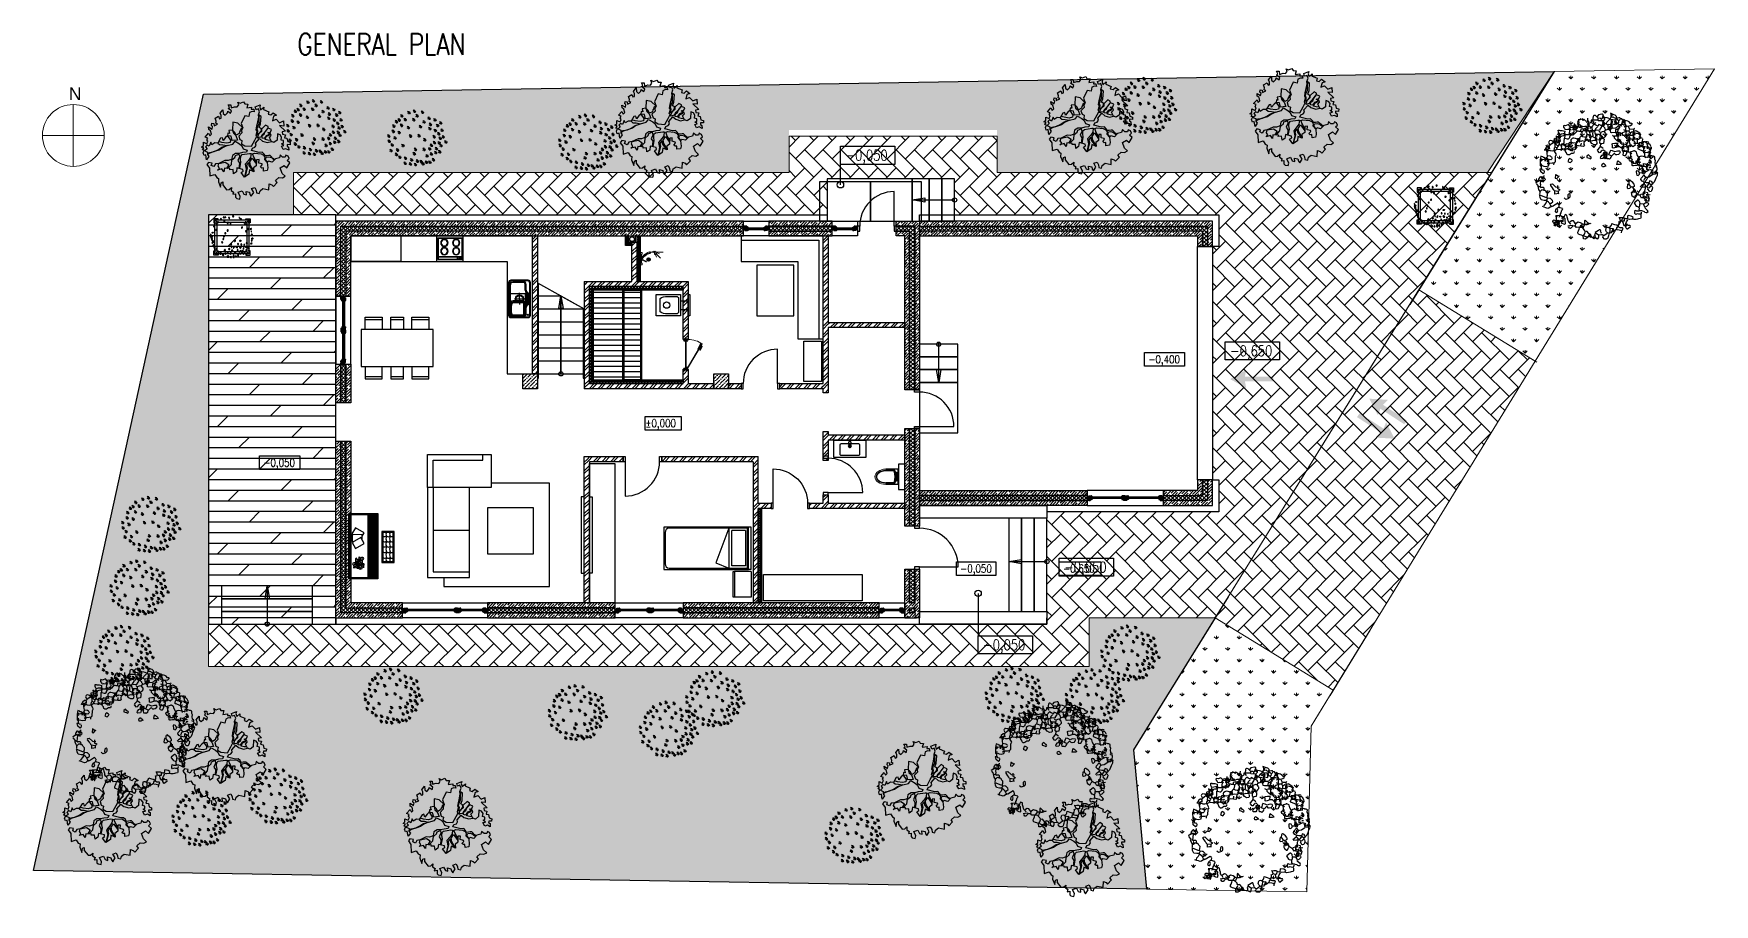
# Model space of a CAD drawing. Header units: millimetres. Extents: x 53645 to 137188, y 78097 to 135533.
# Drawn here: x 55228 to 94828, y 78097 to 98624 of the extents above; entities that cross this region are included whole.
import ezdxf

# ---------------------------------------------------------------- set-up
doc = ezdxf.new("R2010")
doc.units = ezdxf.units.MM
doc.set_wipeout_variables(frame=1)
for name, pattern in [('ACAD_ISO03W100', [30, 12, -18]), ('CENTER', [20, 15, -1.7, 1.6, -1.7]), ('CONTI', [0])]:
    doc.linetypes.add(name, pattern=pattern)
doc.layers.add('axis_dim', color=40, linetype='CONTI')
doc.layers.add('tree', color=67, linetype='Continuous')
for name, color, linetype, lineweight in [('GP-graas', 94, 'Continuous', 9), ('GP-POKRITIE1', 7, 'Continuous', 9), ('mark', 174, 'Continuous', 15), ('stair1', 7, 'Continuous', 15)]:
    doc.layers.add(name, color=color, linetype=linetype, lineweight=lineweight)
doc.layers.add('line 1 GP', color=90, linetype='Continuous', lineweight=0, plot=False)
doc.styles.add('$DDT_AUDIT_GENERATED_(7E2899)_FixedEmptyName', font='ltypeshp.shx')
doc.styles.add('GOST 2.304', font='CS_Gost2304.shx', dxfattribs={"width": 0.8, "oblique": 15})
doc.styles.get("Standard").update_dxf_attribs({"font": 'arial.ttf'})
doc.linetypes.add('ограждение1', pattern='A,6.35,-2.54,[133,ltypeshp.shx,S=2.54,R=0,X=-2.54,Y=0],-2.54,25.4', length=36.83)
pattern_1 = [(135, (91714.96, -74594.3), (-431.0523, 7e-14), [914.4, -304.8]), (225, (91499.43, -74378.8), (-431.0523, 7e-14), [914.4, -304.8])]
pattern_2 = [(90, (91714.96, -74594.3), (-269.4077, 269.4077), [71.4375, -467.3779]), (45, (91714.96, -74594.3), (-269.4077, 269.4077), [71.4375, -309.5625]), (135, (91714.96, -74594.3), (-269.4077, -269.4077), [71.4375, -309.5625])]
pattern_3 = [(180, (92629.46, 33030.96), (-3e-14, -125), [])]

msp = doc.modelspace()

# ---------------------------------------------------------------- texts
at = {"layer": 'mark', "linetype": 'Continuous', "ltscale": 100, "insert": (61441.1, 98623.8), "char_height": 500, "width": 6038.242, "attachment_point": 1, "style": '$DDT_AUDIT_GENERATED_(7E2899)_FixedEmptyName'}
msp.add_mtext('{\\Fsimplex|c0;\\Q0.2618;\\W0.8;GENERAL PLAN}', dxfattribs=at)
at = {"layer": 'mark', "linetype": 'Continuous', "lineweight": 25, "ltscale": 100, "char_height": 250, "width": 1253.816, "attachment_point": 1, "style": 'GOST 2.304'}
for s, insert in [('\\Fsimplex.shx;\\W0.8000000000;\\Q0.2617993878;\\T1.0000000000;\\o\\l-0,050', (74356.8, 95881.9)), ('\\Fsimplex.shx;\\W0.8000000000;\\Q0.2617993878;\\T1.0000000000;\\o\\l-0,650', (83419.1, 91270.4)), ('\\Fsimplex.shx;\\W0.8000000000;\\Q0.2617993878;\\T1.0000000000;\\o\\l-0,650', (79510.3, 86172.3)), ('\\Fsimplex.shx;\\W0.8000000000;\\Q0.2617993878;\\T1.0000000000;\\o\\l-0,050', (77599.7, 84340.9))]:
    msp.add_mtext(s, dxfattribs=dict(at, insert=insert))

# ---------------------------------------------------------------- blocks, each defined once
blk = doc.blocks.new('nord')
at = {"lineweight": 0}
for points in [[(10816, 91706), (10816, 90247)], [(10087, 90976), (11545, 90976)]]:
    blk.add_lwpolyline(points, dxfattribs=at)
blk.add_circle((10816, 90976), 729, dxfattribs=at)
at = {"lineweight": 0, "insert": (10708, 92111), "char_height": 300, "attachment_point": 1}
blk.add_mtext_dynamic_manual_height_columns('N', width=300, gutter_width=1250, heights=[0], dxfattribs=at)
blk = doc.blocks.new('arv1')
at = {"color": 0, "linetype": 'Continuous'}
for p, q in [((-0.71, 1.08), (-0.72, 1.07)), ((-0.72, 1.07), (-0.72, 1.07)), ((-0.72, 1.07), (-0.72, 1.07)), ((-0.72, 1.07), (-0.72, 1.06)), ((-0.72, 1.06), (-0.72, 1.05)), ((-0.7, 1.08), (-0.71, 1.08)), ((-0.71, 1.08), (-0.71, 1.08)), ((-0.69, 1.09), (-0.7, 1.08)), ((-0.68, 1.09), (-0.69, 1.09)), ((-0.69, 1.09), (-0.69, 1.09)), ((-0.67, 1.09), (-0.68, 1.09)), ((-0.68, 1.09), (-0.68, 1.09)), ((-0.68, 1.09), (-0.68, 1.09)), ((-0.67, 1.08), (-0.67, 1.09)), ((-0.67, 1.07), (-0.67, 1.08)), ((-0.67, 1.08), (-0.67, 1.08)), ((-0.67, 1.08), (-0.67, 1.08)), ((-0.66, 1.06), (-0.67, 1.07)), ((-0.66, 1.06), (-0.66, 1.06)), ((-0.66, 1.06), (-0.66, 1.06)), ((-0.58, 1.14), (-0.59, 1.13)), ((-0.59, 1.13), (-0.59, 1.13)), ((-0.59, 1.13), (-0.59, 1.12)), ((-0.59, 1.12), (-0.59, 1.12)), ((-0.59, 1.12), (-0.59, 1.11)), ((-0.59, 1.11), (-0.58, 1.1)), ((-0.57, 1.14), (-0.58, 1.14)), ((-0.58, 1.1), (-0.58, 1.09)), ((-0.58, 1.09), (-0.57, 1.08)), ((-0.56, 1.15), (-0.57, 1.15)), ((-0.57, 1.15), (-0.57, 1.14)), ((-0.57, 1.08), (-0.56, 1.08)), ((-0.55, 1.15), (-0.56, 1.15)), ((-0.56, 1.08), (-0.56, 1.07)), ((-0.56, 1.07), (-0.55, 1.07)), ((-0.54, 1.15), (-0.55, 1.15)), ((-0.55, 1.07), (-0.55, 1.07)), ((-0.55, 1.07), (-0.54, 1.07)), ((-0.53, 1.15), (-0.54, 1.15)), ((-0.54, 1.07), (-0.53, 1.07)), ((-0.54, 1.07), (-0.54, 1.07)), ((-0.53, 1.14), (-0.53, 1.15)), ((-0.52, 1.14), (-0.53, 1.14)), ((-0.53, 1.14), (-0.53, 1.14)), ((-0.53, 1.14), (-0.53, 1.14)), ((-0.53, 1.07), (-0.53, 1.07)), ((-0.53, 1.07), (-0.52, 1.07)), ((-0.52, 1.13), (-0.52, 1.14)), ((-0.51, 1.12), (-0.52, 1.13)), ((-0.52, 1.13), (-0.52, 1.13)), ((-0.52, 1.07), (-0.51, 1.08)), ((-0.52, 1.07), (-0.52, 1.07)), ((-0.51, 1.11), (-0.51, 1.12)), ((-0.51, 1.07), (-0.51, 1.11)), ((-0.51, 1.08), (-0.51, 1.07)), ((-0.41, 1.2), (-0.42, 1.19)), ((-0.42, 1.19), (-0.42, 1.18)), ((-0.42, 1.18), (-0.42, 1.18)), ((-0.42, 1.18), (-0.41, 1.17)), ((-0.4, 1.21), (-0.41, 1.2)), ((-0.41, 1.2), (-0.41, 1.2)), ((-0.41, 1.17), (-0.41, 1.16)), ((-0.41, 1.16), (-0.4, 1.16)), ((-0.39, 1.22), (-0.4, 1.21)), ((-0.4, 1.16), (-0.4, 1.15)), ((-0.4, 1.15), (-0.39, 1.15)), ((-0.38, 1.22), (-0.39, 1.22)), ((-0.39, 1.22), (-0.39, 1.22)), ((-0.39, 1.15), (-0.38, 1.15)), ((-0.37, 1.22), (-0.38, 1.22)), ((-0.38, 1.15), (-0.38, 1.15)), ((-0.38, 1.15), (-0.37, 1.15)), ((-0.36, 1.21), (-0.37, 1.22)), ((-0.37, 1.15), (-0.36, 1.16)), ((-0.37, 1.15), (-0.37, 1.15)), ((-0.37, 1.15), (-0.37, 1.15)), ((-0.36, 1.2), (-0.36, 1.21)), ((-0.36, 1.21), (-0.36, 1.21)), ((-0.36, 1.21), (-0.36, 1.21)), ((-0.35, 1.19), (-0.36, 1.2)), ((-0.36, 1.16), (-0.35, 1.16)), ((-0.35, 1.17), (-0.35, 1.19)), ((-0.35, 1.16), (-0.35, 1.17)), ((-0.35, 1.17), (-0.35, 1.17)), ((-0.32, 1.12), (-0.33, 1.11)), ((-0.33, 1.11), (-0.33, 1.1)), ((-0.33, 1.1), (-0.33, 1.1)), ((-0.33, 1.1), (-0.33, 1.09)), ((-0.33, 1.09), (-0.33, 1.07)), ((-0.33, 1.07), (-0.33, 1.06)), ((-0.33, 1.06), (-0.32, 1.05)), ((-0.31, 1.12), (-0.32, 1.12)), ((-0.3, 1.13), (-0.31, 1.12)), ((-0.29, 1.13), (-0.3, 1.13)), ((-0.3, 1.13), (-0.3, 1.13)), ((-0.3, 1.13), (-0.3, 1.13)), ((-0.28, 1.13), (-0.29, 1.13)), ((-0.28, 1.12), (-0.28, 1.13)), ((-0.28, 1.13), (-0.28, 1.13)), ((-0.27, 1.12), (-0.28, 1.12)), ((-0.26, 1.08), (-0.27, 1.12)), ((-0.27, 1.05), (-0.27, 1.06)), ((-0.27, 1.06), (-0.26, 1.06)), ((-0.25, 1.21), (-0.26, 1.2)), ((-0.26, 1.2), (-0.26, 1.2)), ((-0.26, 1.2), (-0.26, 1.19)), ((-0.26, 1.19), (-0.26, 1.19)), ((-0.26, 1.19), (-0.26, 1.18)), ((-0.26, 1.18), (-0.26, 1.18)), ((-0.26, 1.18), (-0.26, 1.17)), ((-0.26, 1.17), (-0.25, 1.16)), ((-0.26, 1.07), (-0.26, 1.08)), ((-0.26, 1.08), (-0.26, 1.08)), ((-0.26, 1.08), (-0.25, 1.08)), ((-0.26, 1.06), (-0.26, 1.07)), ((-0.24, 1.22), (-0.25, 1.21)), ((-0.25, 1.21), (-0.25, 1.21)), ((-0.25, 1.21), (-0.25, 1.21)), ((-0.25, 1.16), (-0.25, 1.16)), ((-0.25, 1.16), (-0.24, 1.16)), ((-0.23, 1.22), (-0.24, 1.22)), ((-0.24, 1.16), (-0.24, 1.16)), ((-0.24, 1.16), (-0.22, 1.16)), ((-0.22, 1.22), (-0.23, 1.22)), ((-0.19, 1.19), (-0.22, 1.22)), ((-0.22, 1.22), (-0.22, 1.22)), ((-0.22, 1.22), (-0.22, 1.22)), ((-0.22, 1.17), (-0.21, 1.18)), ((-0.22, 1.16), (-0.22, 1.17)), ((-0.21, 1.18), (-0.21, 1.18)), ((-0.21, 1.18), (-0.2, 1.18)), ((-0.2, 1.18), (-0.2, 1.19)), ((-0.2, 1.19), (-0.2, 1.19)), ((-0.2, 1.19), (-0.19, 1.19)), ((-0.15, 1.25), (-0.16, 1.25)), ((-0.16, 1.25), (-0.16, 1.25)), ((-0.16, 1.25), (-0.16, 1.25)), ((-0.16, 1.25), (-0.16, 1.24)), ((-0.16, 1.24), (-0.16, 1.24)), ((-0.16, 1.24), (-0.16, 1.24)), ((-0.16, 1.24), (-0.16, 1.23)), ((-0.16, 1.23), (-0.16, 1.23)), ((-0.16, 1.23), (-0.16, 1.22)), ((-0.16, 1.22), (-0.16, 1.21)), ((-0.16, 1.21), (-0.16, 1.21)), ((-0.16, 1.21), (-0.16, 1.21)), ((-0.16, 1.21), (-0.16, 1.21)), ((-0.16, 1.21), (-0.15, 1.2)), ((-0.15, 1.26), (-0.15, 1.25)), ((-0.14, 1.26), (-0.15, 1.26)), ((-0.15, 1.25), (-0.15, 1.25)), ((-0.15, 1.25), (-0.15, 1.25)), ((-0.15, 1.2), (-0.14, 1.2)), ((-0.13, 1.27), (-0.14, 1.26)), ((-0.14, 1.26), (-0.14, 1.26)), ((-0.14, 1.2), (-0.11, 1.19)), ((-0.14, 1.2), (-0.14, 1.2)), ((-0.14, 1.2), (-0.14, 1.2)), ((-0.11, 1.27), (-0.13, 1.27)), ((-0.1, 1.27), (-0.11, 1.27)), ((-0.11, 1.19), (-0.11, 1.19)), ((-0.11, 1.19), (-0.11, 1.19)), ((-0.11, 1.19), (-0.1, 1.19)), ((-0.11, 1.19), (-0.11, 1.19)), ((-0.11, 1.19), (-0.11, 1.19)), ((-0.09, 1.27), (-0.1, 1.27)), ((-0.1, 1.19), (-0.09, 1.2)), ((-0.1, 1.19), (-0.1, 1.19)), ((-0.09, 1.26), (-0.09, 1.27)), ((-0.08, 1.26), (-0.09, 1.26)), ((-0.09, 1.2), (-0.08, 1.2)), ((-0.08, 1.25), (-0.08, 1.26)), ((-0.07, 1.24), (-0.08, 1.25)), ((-0.08, 1.2), (-0.07, 1.2)), ((-0.07, 1.23), (-0.07, 1.24)), ((-0.07, 1.24), (-0.07, 1.24)), ((-0.06, 1.23), (-0.07, 1.23)), ((-0.07, 1.2), (-0.07, 1.21)), ((-0.07, 1.21), (-0.06, 1.21)), ((-0.06, 1.22), (-0.06, 1.23)), ((-0.06, 1.21), (-0.06, 1.22)), ((-0.06, 1.22), (-0.06, 1.22)), ((-0.06, 1.22), (-0.06, 1.22)), ((-0.06, 1.21), (-0.06, 1.21)), ((-0.02, 1.3), (-0.03, 1.29)), ((-0.03, 1.29), (-0.03, 1.29)), ((-0.03, 1.29), (-0.03, 1.28)), ((-0.03, 1.28), (-0.03, 1.28)), ((-0.03, 1.28), (-0.03, 1.27)), ((-0.03, 1.27), (-0.03, 1.27)), ((-0.03, 1.27), (-0.03, 1.27)), ((-0.03, 1.27), (-0.02, 1.26)), ((-0.01, 1.3), (-0.02, 1.3)), ((-0.02, 1.26), (-0.02, 1.27)), ((-0.02, 1.27), (-0.02, 1.27)), ((-0.02, 1.27), (-0.01, 1.27)), ((0, 1.3), (-0.01, 1.3)), ((-0.01, 1.3), (-0.01, 1.3)), ((-0.01, 1.27), (-0.01, 1.27)), ((-0.01, 1.27), (-0.01, 1.27)), ((-0.01, 1.27), (0, 1.27)), ((0, 1.22), (-0.01, 1.21)), ((-0.01, 1.21), (-0.01, 1.21)), ((-0.01, 1.21), (-0.01, 1.21)), ((-0.01, 1.21), (-0.01, 1.2)), ((-0.01, 1.2), (-0.01, 1.2)), ((-0.01, 1.2), (0, 1.19)), ((0, 1.27), (0.01, 1.3)), ((0.01, 1.3), (0, 1.3)), ((0, 1.3), (0, 1.3)), ((0, 1.3), (0, 1.3)), ((0, 1.3), (0, 1.3)), ((0, 1.27), (0, 1.27)), ((0, 1.27), (0, 1.27)), ((0.01, 1.22), (0, 1.22)), ((0, 1.19), (0, 1.18)), ((0, 1.18), (0.01, 1.18)), ((0.01, 1.3), (0.01, 1.3)), ((0.01, 1.3), (0.01, 1.3)), ((0.02, 1.23), (0.01, 1.23)), ((0.01, 1.23), (0.01, 1.22)), ((0.01, 1.18), (0.01, 1.18)), ((0.01, 1.18), (0.01, 1.17)), ((0.01, 1.17), (0.02, 1.18)), ((0.01, 1.17), (0.01, 1.17)), ((0.04, 1.23), (0.02, 1.23)), ((0.02, 1.23), (0.02, 1.23)), ((0.02, 1.18), (0.02, 1.18)), ((0.02, 1.18), (0.02, 1.18)), ((0.02, 1.18), (0.03, 1.18)), ((0.03, 1.18), (0.03, 1.19)), ((0.03, 1.19), (0.04, 1.19)), ((0.05, 1.23), (0.04, 1.23)), ((0.04, 1.19), (0.05, 1.19)), ((0.05, 1.22), (0.05, 1.23)), ((0.05, 1.21), (0.05, 1.22)), ((0.05, 1.22), (0.05, 1.22)), ((0.05, 1.19), (0.05, 1.21)), ((0.12, 1.29), (0.11, 1.28)), ((0.11, 1.28), (0.11, 1.28)), ((0.11, 1.28), (0.11, 1.27)), ((0.11, 1.27), (0.12, 1.27)), ((0.13, 1.3), (0.12, 1.29)), ((0.12, 1.29), (0.12, 1.29)), ((0.12, 1.27), (0.12, 1.27)), ((0.12, 1.27), (0.12, 1.26)), ((0.12, 1.26), (0.13, 1.27)), ((0.14, 1.3), (0.13, 1.3)), ((0.13, 1.3), (0.13, 1.3)), ((0.13, 1.27), (0.13, 1.27)), ((0.13, 1.27), (0.13, 1.27)), ((0.13, 1.27), (0.13, 1.27)), ((0.13, 1.27), (0.14, 1.27)), ((0.15, 1.3), (0.14, 1.3)), ((0.14, 1.3), (0.14, 1.3)), ((0.14, 1.3), (0.14, 1.3)), ((0.14, 1.27), (0.15, 1.27)), ((0.15, 1.27), (0.16, 1.3)), ((0.16, 1.3), (0.15, 1.3)), ((0.15, 1.3), (0.15, 1.3)), ((0.15, 1.3), (0.15, 1.3)), ((0.15, 1.3), (0.15, 1.3)), ((0.15, 1.27), (0.15, 1.27)), ((0.15, 1.27), (0.15, 1.27)), ((0.22, 1.18), (0.23, 1.19)), ((0.22, 1.17), (0.22, 1.18)), ((0.22, 1.15), (0.22, 1.17)), ((0.23, 1.15), (0.22, 1.15)), ((0.22, 1.15), (0.22, 1.15)), ((0.22, 1.15), (0.22, 1.15)), ((0.22, 1.15), (0.22, 1.15)), ((0.22, 1.15), (0.22, 1.15)), ((0.23, 1.19), (0.24, 1.2)), ((0.23, 1.19), (0.23, 1.19)), ((0.23, 1.19), (0.23, 1.19)), ((0.24, 1.16), (0.23, 1.16)), ((0.23, 1.16), (0.23, 1.16)), ((0.23, 1.16), (0.23, 1.15)), ((0.24, 1.2), (0.25, 1.2)), ((0.25, 1.17), (0.24, 1.17)), ((0.24, 1.17), (0.24, 1.16)), ((0.25, 1.2), (0.26, 1.2)), ((0.26, 1.17), (0.25, 1.17)), ((0.26, 1.2), (0.26, 1.19)), ((0.26, 1.19), (0.27, 1.19)), ((0.27, 1.17), (0.26, 1.17)), ((0.26, 1.17), (0.26, 1.17)), ((0.26, 1.17), (0.26, 1.17)), ((0.26, 1.17), (0.26, 1.17)), ((0.26, 1.17), (0.26, 1.17)), ((0.27, 1.16), (0.26, 1.16)), ((0.26, 1.16), (0.27, 1.16)), ((0.27, 1.19), (0.28, 1.19)), ((0.27, 1.16), (0.27, 1.17)), ((0.27, 1.15), (0.27, 1.16)), ((0.27, 1.14), (0.27, 1.15)), ((0.27, 1.15), (0.27, 1.15)), ((0.27, 1.15), (0.27, 1.15)), ((0.28, 1.14), (0.27, 1.14)), ((0.27, 1.14), (0.27, 1.14)), ((0.27, 1.14), (0.27, 1.14)), ((0.28, 1.19), (0.29, 1.18)), ((0.29, 1.15), (0.28, 1.15)), ((0.28, 1.15), (0.28, 1.14)), ((0.28, 1.14), (0.28, 1.14)), ((0.28, 1.14), (0.28, 1.14)), ((0.28, 1.14), (0.28, 1.14)), ((0.28, 1.14), (0.28, 1.14)), ((0.28, 1.14), (0.28, 1.14)), ((0.29, 1.18), (0.29, 1.18)), ((0.29, 1.18), (0.29, 1.18)), ((0.29, 1.18), (0.29, 1.17)), ((0.29, 1.17), (0.29, 1.16)), ((0.29, 1.16), (0.29, 1.16)), ((0.29, 1.16), (0.29, 1.16)), ((0.29, 1.16), (0.29, 1.16)), ((0.29, 1.16), (0.29, 1.16)), ((0.29, 1.16), (0.29, 1.15)), ((0.29, 1.15), (0.29, 1.15)), ((0.29, 1.15), (0.29, 1.15)), ((0.29, 1.15), (0.29, 1.15)), ((0.63, 1.1), (0.62, 1.1)), ((0.62, 1.1), (0.62, 1.09)), ((0.62, 1.09), (0.62, 1.09)), ((0.62, 1.09), (0.62, 1.08)), ((0.62, 1.08), (0.63, 1.08)), ((0.64, 1.11), (0.63, 1.1)), ((0.63, 1.08), (0.63, 1.07)), ((0.63, 1.07), (0.63, 1.07)), ((0.63, 1.07), (0.64, 1.07)), ((0.65, 1.11), (0.64, 1.11)), ((0.64, 1.11), (0.64, 1.11)), ((0.64, 1.07), (0.64, 1.08)), ((0.64, 1.08), (0.65, 1.08)), ((0.64, 1.07), (0.64, 1.07)), ((0.64, 1.07), (0.64, 1.07)), ((0.66, 1.11), (0.65, 1.11)), ((0.65, 1.11), (0.65, 1.11)), ((0.65, 1.11), (0.65, 1.11)), ((0.65, 1.08), (0.66, 1.07)), ((0.67, 1.11), (0.66, 1.11)), ((0.66, 1.11), (0.66, 1.11)), ((0.66, 1.11), (0.66, 1.11)), ((0.66, 1.08), (0.67, 1.11)), ((0.66, 1.11), (0.66, 1.11)), ((0.66, 1.07), (0.66, 1.08)), ((0.66, 1.08), (0.66, 1.08)), ((-1.3, 0.05), (-1.31, 0.04)), ((-1.31, 0.04), (-1.31, 0.03)), ((-1.31, 0.03), (-1.31, 0.02)), ((-1.31, 0.02), (-1.31, 0.01)), ((-1.31, 0.01), (-1.31, 0)), ((-1.31, 0), (-1.3, -0.01)), ((-1.29, 0.22), (-1.3, 0.2)), ((-1.3, 0.2), (-1.29, 0.19)), ((-1.29, 0.06), (-1.3, 0.05)), ((-1.28, 0.25), (-1.29, 0.23)), ((-1.29, 0.23), (-1.29, 0.22)), ((-1.29, 0.22), (-1.29, 0.22)), ((-1.29, 0.19), (-1.29, 0.17)), ((-1.29, 0.17), (-1.29, 0.16)), ((-1.29, 0.16), (-1.28, 0.16)), ((-1.28, 0.07), (-1.29, 0.07)), ((-1.29, 0.07), (-1.29, 0.06)), ((-1.27, 0.26), (-1.28, 0.25)), ((-1.28, 0.16), (-1.28, 0.15)), ((-1.28, 0.15), (-1.27, 0.15)), ((-1.27, 0.07), (-1.28, 0.07)), ((-1.28, 0.07), (-1.28, 0.07)), ((-1.26, 0.26), (-1.27, 0.26)), ((-1.27, 0.15), (-1.27, 0.15)), ((-1.27, 0.15), (-1.26, 0.15)), ((-1.26, 0.06), (-1.27, 0.07)), ((-1.25, 0.27), (-1.26, 0.27)), ((-1.26, 0.27), (-1.26, 0.26)), ((-1.26, 0.15), (-1.25, 0.15)), ((-1.24, 0.02), (-1.26, 0.06)), ((-1.26, 0), (-1.25, 0)), ((-1.24, 0.26), (-1.25, 0.27)), ((-1.25, 0.15), (-1.23, 0.16)), ((-1.25, 0.01), (-1.25, 0.02)), ((-1.25, 0.02), (-1.24, 0.02)), ((-1.25, 0), (-1.25, 0.01)), ((-1.25, 0.01), (-1.25, 0.01)), ((-1.25, 0.01), (-1.25, 0.01)), ((-1.25, 0.01), (-1.25, 0.01)), ((-1.23, 0.26), (-1.24, 0.26)), ((-1.22, 0.26), (-1.23, 0.26)), ((-1.23, 0.16), (-1.23, 0.16)), ((-1.23, 0.16), (-1.22, 0.16)), ((-1.22, 0.25), (-1.22, 0.26)), ((-1.21, 0.24), (-1.22, 0.25)), ((-1.22, 0.25), (-1.22, 0.25)), ((-1.22, 0.16), (-1.21, 0.18)), ((-1.21, 0.23), (-1.21, 0.24)), ((-1.2, 0.21), (-1.21, 0.23)), ((-1.21, 0.18), (-1.2, 0.19)), ((-1.2, 0.2), (-1.2, 0.21)), ((-1.2, 0.21), (-1.2, 0.21)), ((-1.2, 0.19), (-1.2, 0.2)), ((-1.2, 0.2), (-1.2, 0.2)), ((-1.19, 0.5), (-1.18, 0.51)), ((-1.18, 0.49), (-1.19, 0.5)), ((-1.19, 0.5), (-1.19, 0.5)), ((-1.18, 0.52), (-1.17, 0.53)), ((-1.18, 0.51), (-1.18, 0.52)), ((-1.17, 0.48), (-1.18, 0.49)), ((-1.18, 0.49), (-1.18, 0.49)), ((-1.17, 0.53), (-1.16, 0.54)), ((-1.17, 0.53), (-1.17, 0.53)), ((-1.17, 0.53), (-1.17, 0.53)), ((-1.16, 0.47), (-1.17, 0.48)), ((-1.16, 0.54), (-1.15, 0.54)), ((-1.15, 0.51), (-1.16, 0.51)), ((-1.16, 0.51), (-1.16, 0.5)), ((-1.16, 0.5), (-1.16, 0.49)), ((-1.16, 0.49), (-1.16, 0.49)), ((-1.16, 0.49), (-1.15, 0.48)), ((-1.15, 0.54), (-1.15, 0.54)), ((-1.15, 0.54), (-1.14, 0.54)), ((-1.14, 0.52), (-1.15, 0.51)), ((-1.15, 0.51), (-1.15, 0.51)), ((-1.15, 0.51), (-1.15, 0.51)), ((-1.15, 0.51), (-1.15, 0.51)), ((-1.15, 0.51), (-1.15, 0.51)), ((-1.15, 0.48), (-1.15, 0.48)), ((-1.15, 0.48), (-1.15, 0.47)), ((-1.15, 0.47), (-1.15, 0.47)), ((-1.15, 0.47), (-1.15, 0.47)), ((-1.15, 0.47), (-1.15, 0.47)), ((-1.15, 0.47), (-1.15, 0.47)), ((-1.14, 0.54), (-1.13, 0.54)), ((-1.14, 0.54), (-1.14, 0.54)), ((-1.14, 0.51), (-1.14, 0.52)), ((-1.13, 0.51), (-1.14, 0.51)), ((-1.14, 0.51), (-1.14, 0.51)), ((-1.14, 0.51), (-1.14, 0.51)), ((-1.13, 0.54), (-1.13, 0.53)), ((-1.13, 0.53), (-1.13, 0.53)), ((-1.13, 0.53), (-1.13, 0.53)), ((-1.13, 0.53), (-1.12, 0.53)), ((-1.12, 0.51), (-1.13, 0.51)), ((-1.13, 0.51), (-1.13, 0.51)), ((-1.13, 0.51), (-1.13, 0.51)), ((-1.12, 0.53), (-1.12, 0.53)), ((-1.12, 0.53), (-1.12, 0.53)), ((-1.12, 0.53), (-1.12, 0.53)), ((-1.12, 0.53), (-1.12, 0.52)), ((-1.12, 0.52), (-1.12, 0.52)), ((-1.12, 0.52), (-1.12, 0.52)), ((-1.12, 0.52), (-1.12, 0.52)), ((-1.12, 0.52), (-1.11, 0.52)), ((-1.11, 0.52), (-1.12, 0.51)), ((-1.12, 0.51), (-1.12, 0.51)), ((-1.12, 0.51), (-1.12, 0.51)), ((-1.12, 0.51), (-1.12, 0.51)), ((-1.12, 0.51), (-1.12, 0.51)), ((-1.1, 0.68), (-1.11, 0.68)), ((-1.11, 0.68), (-1.1, 0.67)), ((-1.11, 0.52), (-1.11, 0.52)), ((-1.09, 0.69), (-1.1, 0.68)), ((-1.1, 0.67), (-1.1, 0.66)), ((-1.1, 0.66), (-1.09, 0.65)), ((-1.09, 0.08), (-1.1, 0.07)), ((-1.1, 0.07), (-1.1, 0.06)), ((-1.1, 0.06), (-1.09, 0.04)), ((-1.08, 0.7), (-1.09, 0.69)), ((-1.09, 0.65), (-1.09, 0.64)), ((-1.09, 0.64), (-1.08, 0.64)), ((-1.08, 0.39), (-1.09, 0.38)), ((-1.09, 0.38), (-1.09, 0.38)), ((-1.09, 0.38), (-1.09, 0.37)), ((-1.09, 0.37), (-1.09, 0.36)), ((-1.09, 0.36), (-1.08, 0.35)), ((-1.07, 0.08), (-1.09, 0.08)), ((-1.09, 0.04), (-1.08, 0.03)), ((-1.07, 0.71), (-1.08, 0.7)), ((-1.08, 0.64), (-1.07, 0.63)), ((-1.07, 0.4), (-1.08, 0.4)), ((-1.08, 0.4), (-1.08, 0.39)), ((-1.08, 0.35), (-1.07, 0.35)), ((-1.08, 0.03), (-1.05, 0.01)), ((-1.06, 0.72), (-1.07, 0.71)), ((-1.07, 0.63), (-1.07, 0.63)), ((-1.07, 0.63), (-1.06, 0.62)), ((-1.06, 0.4), (-1.07, 0.4)), ((-1.07, 0.35), (-1.07, 0.35)), ((-1.07, 0.35), (-1.07, 0.34)), ((-1.07, 0.34), (-1.06, 0.34)), ((-1.06, 0.09), (-1.07, 0.08)), ((-1.05, 0.72), (-1.06, 0.72)), ((-1.06, 0.72), (-1.06, 0.72)), ((-1.06, 0.62), (-1.05, 0.62)), ((-1.05, 0.4), (-1.06, 0.4)), ((-1.06, 0.34), (-1.05, 0.35)), ((-1.06, 0.34), (-1.06, 0.34)), ((-1.05, 0.23), (-1.06, 0.22)), ((-1.06, 0.22), (-1.06, 0.21)), ((-1.06, 0.21), (-1.06, 0.2)), ((-1.06, 0.2), (-1.05, 0.19)), ((-1.05, 0.09), (-1.06, 0.09)), ((-1.03, 0.71), (-1.05, 0.72)), ((-1.05, 0.72), (-1.05, 0.72)), ((-1.05, 0.62), (-1.04, 0.62)), ((-1.04, 0.4), (-1.05, 0.4)), ((-1.05, 0.35), (-1.04, 0.36)), ((-1.05, 0.35), (-1.05, 0.35)), ((-1.04, 0.24), (-1.05, 0.23)), ((-1.05, 0.19), (-1.05, 0.18)), ((-1.05, 0.18), (-1.05, 0.18)), ((-1.05, 0.18), (-1.04, 0.18)), ((-1.04, 0.08), (-1.05, 0.09)), ((-1.05, 0.01), (-1.03, 0.01)), ((-1.04, 0.62), (-1.03, 0.63)), ((-1.04, 0.62), (-1.04, 0.62)), ((-1.03, 0.4), (-1.04, 0.4)), ((-1.04, 0.4), (-1.04, 0.4)), ((-1.04, 0.36), (-1.03, 0.37)), ((-1.04, 0.36), (-1.04, 0.36)), ((-1.03, 0.24), (-1.04, 0.24)), ((-1.04, 0.18), (-1.04, 0.18)), ((-1.03, 0.08), (-1.04, 0.08)), ((-1.02, 0.69), (-1.03, 0.71)), ((-1.03, 0.63), (-1.02, 0.64)), ((-1.03, 0.63), (-1.03, 0.63)), ((-1.03, 0.37), (-1.03, 0.4)), ((-1.01, 0.25), (-1.03, 0.24)), ((-1.03, 0.18), (-1.02, 0.19)), ((-1.04, 0.18), (-1.03, 0.18)), ((-0.99, 0.02), (-1.03, 0.08)), ((-1.03, 0.01), (-1.01, 0)), ((-1.01, 0.65), (-1.02, 0.69)), ((-1.02, 0.64), (-1.01, 0.64)), ((-1.02, 0.19), (-1.02, 0.19)), ((-1.02, 0.19), (-1.02, 0.19)), ((-1.02, 0.19), (-1.01, 0.19)), ((-1.01, 0.65), (-1.01, 0.66)), ((-1.01, 0.66), (-1.01, 0.66)), ((-1.01, 0.64), (-1.01, 0.65)), ((-1, 0.25), (-1.01, 0.25)), ((-1.01, 0.19), (-1.01, 0.2)), ((-1.01, 0.2), (-1.01, 0.2)), ((-1.01, 0.2), (-1.01, 0.2)), ((-1.01, 0.2), (-1, 0.2)), ((-1.01, 0), (-1.01, 0)), ((-1.01, 0), (-1, 0)), ((-1, 0.25), (-1, 0.26)), ((-1, 0.26), (-1, 0.25)), ((-0.99, 0.25), (-1, 0.25)), ((-1, 0.2), (-0.99, 0.22)), ((-1, 0.2), (-1, 0.2)), ((-1, 0), (-1, 0.01)), ((-1, 0.01), (-0.99, 0.01)), ((-0.98, 0.82), (-0.99, 0.82)), ((-0.99, 0.82), (-0.99, 0.82)), ((-0.99, 0.82), (-0.99, 0.82)), ((-0.99, 0.82), (-0.99, 0.81)), ((-0.99, 0.81), (-0.99, 0.81)), ((-0.99, 0.81), (-0.99, 0.8)), ((-0.99, 0.8), (-0.99, 0.8)), ((-0.99, 0.8), (-0.99, 0.79)), ((-0.99, 0.79), (-0.99, 0.79)), ((-0.99, 0.79), (-0.99, 0.79)), ((-0.99, 0.79), (-0.98, 0.78)), ((-0.99, 0.22), (-0.99, 0.25)), ((-0.99, 0.22), (-0.99, 0.22)), ((-0.99, 0.01), (-0.99, 0.02)), ((-0.99, 0.02), (-0.99, 0.02)), ((-0.99, 0.02), (-0.99, 0.02)), ((-0.97, 0.82), (-0.98, 0.83)), ((-0.98, 0.83), (-0.98, 0.82)), ((-0.98, 0.82), (-0.98, 0.82)), ((-0.98, 0.82), (-0.98, 0.82)), ((-0.98, 0.78), (-0.97, 0.78)), ((-0.96, 0.83), (-0.97, 0.83)), ((-0.97, 0.83), (-0.97, 0.83)), ((-0.97, 0.83), (-0.97, 0.82)), ((-0.97, 0.78), (-0.96, 0.77)), ((-0.95, 0.84), (-0.96, 0.83)), ((-0.96, 0.77), (-0.96, 0.78)), ((-0.96, 0.78), (-0.96, 0.77)), ((-0.96, 0.77), (-0.95, 0.78)), ((-0.96, 0.77), (-0.96, 0.77)), ((-0.94, 0.84), (-0.95, 0.84)), ((-0.95, 0.78), (-0.95, 0.78)), ((-0.95, 0.78), (-0.94, 0.78)), ((-0.94, 0.78), (-0.9, 0.84)), ((-0.93, 0.84), (-0.94, 0.84)), ((-0.94, 0.84), (-0.94, 0.84)), ((-0.94, 0.84), (-0.94, 0.84)), ((-0.94, 0.78), (-0.94, 0.78)), ((-0.94, 0.78), (-0.94, 0.78)), ((-0.94, 0.78), (-0.94, 0.78)), ((-0.92, 0.85), (-0.93, 0.84)), ((-0.93, 0.84), (-0.93, 0.84)), ((-0.91, 0.86), (-0.92, 0.85)), ((-0.9, 0.85), (-0.91, 0.86)), ((-0.91, 0.86), (-0.91, 0.86)), ((-0.9, 0.43), (-0.91, 0.43)), ((-0.91, 0.43), (-0.91, 0.42)), ((-0.91, 0.42), (-0.91, 0.42)), ((-0.91, 0.42), (-0.91, 0.41)), ((-0.91, 0.41), (-0.9, 0.41)), ((-0.9, 0.84), (-0.9, 0.85)), ((-0.9, 0.85), (-0.9, 0.85)), ((-0.9, 0.84), (-0.9, 0.84)), ((-0.89, 0.44), (-0.9, 0.43)), ((-0.9, 0.41), (-0.89, 0.4)), ((-0.88, 0.44), (-0.89, 0.44)), ((-0.89, 0.4), (-0.89, 0.4)), ((-0.89, 0.4), (-0.88, 0.4)), ((-0.86, 0.45), (-0.88, 0.44)), ((-0.88, 0.4), (-0.88, 0.39)), ((-0.88, 0.39), (-0.87, 0.39)), ((-0.87, 0.39), (-0.86, 0.38)), ((-0.85, 0.45), (-0.86, 0.45)), ((-0.86, 0.45), (-0.86, 0.45)), ((-0.86, 0.38), (-0.85, 0.37)), ((-0.84, 0.44), (-0.85, 0.45)), ((-0.85, 0.45), (-0.85, 0.45)), ((-0.85, 0.37), (-0.85, 0.37)), ((-0.85, 0.37), (-0.84, 0.37)), ((-0.83, 0.43), (-0.84, 0.44)), ((-0.84, 0.37), (-0.84, 0.37)), ((-0.84, 0.37), (-0.83, 0.37)), ((-0.82, 0.96), (-0.83, 0.96)), ((-0.83, 0.96), (-0.83, 0.95)), ((-0.83, 0.95), (-0.83, 0.95)), ((-0.83, 0.95), (-0.83, 0.95)), ((-0.83, 0.95), (-0.83, 0.93)), ((-0.83, 0.93), (-0.83, 0.92)), ((-0.83, 0.92), (-0.82, 0.91)), ((-0.81, 0.4), (-0.83, 0.43)), ((-0.83, 0.43), (-0.83, 0.43)), ((-0.83, 0.37), (-0.82, 0.37)), ((-0.81, 0.96), (-0.82, 0.96)), ((-0.82, 0.91), (-0.82, 0.91)), ((-0.82, 0.91), (-0.82, 0.9)), ((-0.82, 0.9), (-0.81, 0.89)), ((-0.82, 0.38), (-0.81, 0.39)), ((-0.82, 0.37), (-0.82, 0.38)), ((-0.8, 0.97), (-0.81, 0.97)), ((-0.81, 0.97), (-0.81, 0.96)), ((-0.81, 0.89), (-0.8, 0.88)), ((-0.81, 0.39), (-0.81, 0.4)), ((-0.81, 0.4), (-0.81, 0.4)), ((-0.81, 0.4), (-0.81, 0.4)), ((-0.81, 0.4), (-0.81, 0.4)), ((-0.81, 0.39), (-0.81, 0.39)), ((-0.81, 0.39), (-0.81, 0.39)), ((-0.81, 0.39), (-0.81, 0.39)), ((-0.79, 0.97), (-0.8, 0.97)), ((-0.8, 0.88), (-0.8, 0.89)), ((-0.8, 0.89), (-0.79, 0.89)), ((-0.79, 0.15), (-0.8, 0.14)), ((-0.8, 0.14), (-0.8, 0.14)), ((-0.8, 0.14), (-0.8, 0.14)), ((-0.8, 0.14), (-0.8, 0.13)), ((-0.8, 0.13), (-0.8, 0.12)), ((-0.8, 0.12), (-0.8, 0.12)), ((-0.8, 0.12), (-0.79, 0.11)), ((-0.78, 0.97), (-0.79, 0.97)), ((-0.79, 0.97), (-0.79, 0.97)), ((-0.79, 0.97), (-0.79, 0.97)), ((-0.79, 0.89), (-0.79, 0.89)), ((-0.79, 0.89), (-0.78, 0.89)), ((-0.78, 0.16), (-0.79, 0.15)), ((-0.79, 0.15), (-0.79, 0.15)), ((-0.79, 0.11), (-0.79, 0.1)), ((-0.79, 0.1), (-0.78, 0.1)), ((-0.77, 0.97), (-0.78, 0.97)), ((-0.78, 0.89), (-0.77, 0.89)), ((-0.77, 0.16), (-0.78, 0.16)), ((-0.78, 0.1), (-0.78, 0.09)), ((-0.78, 0.09), (-0.77, 0.09)), ((-0.76, 0.96), (-0.77, 0.97)), ((-0.77, 0.89), (-0.76, 0.9)), ((-0.76, 0.17), (-0.77, 0.17)), ((-0.77, 0.17), (-0.77, 0.16)), ((-0.77, 0.09), (-0.77, 0.09)), ((-0.77, 0.09), (-0.77, 0.09)), ((-0.77, 0.09), (-0.77, 0.09)), ((-0.77, 0.09), (-0.76, 0.09)), ((-0.76, 0.95), (-0.76, 0.96)), ((-0.75, 0.94), (-0.76, 0.95)), ((-0.76, 0.9), (-0.75, 0.94)), ((-0.76, 0.9), (-0.76, 0.9)), ((-0.76, 0.9), (-0.76, 0.9)), ((-0.76, 0.9), (-0.76, 0.9)), ((-0.76, 0.9), (-0.76, 0.9)), ((-0.76, 0.9), (-0.76, 0.9)), ((-0.75, 0.16), (-0.76, 0.17)), ((-0.76, 0.17), (-0.76, 0.17)), ((-0.76, 0.17), (-0.76, 0.17)), ((-0.76, 0.09), (-0.75, 0.1)), ((-0.75, 0.15), (-0.75, 0.16)), ((-0.74, 0.14), (-0.75, 0.15)), ((-0.75, 0.15), (-0.75, 0.15)), ((-0.75, 0.15), (-0.75, 0.15)), ((-0.75, 0.15), (-0.75, 0.15)), ((-0.75, 0.1), (-0.74, 0.11)), ((-0.74, 0.13), (-0.74, 0.14)), ((-0.74, 0.13), (-0.74, 0.13)), ((-0.74, 0.11), (-0.74, 0.13)), ((-0.72, 1.05), (-0.72, 1.04)), ((-0.72, 1.04), (-0.71, 1.03)), ((-0.71, 1.03), (-0.71, 1.03)), ((-0.71, 1.03), (-0.7, 1.02)), ((-0.7, 1.02), (-0.7, 1.02)), ((-0.7, 1.02), (-0.69, 1.02)), ((-0.69, 1.02), (-0.69, 1.02)), ((-0.69, 1.02), (-0.69, 1.02)), ((-0.69, 1.02), (-0.68, 1.02)), ((-0.68, 1.02), (-0.66, 1.03)), ((-0.68, 1.02), (-0.68, 1.02)), ((-0.66, 1.03), (-0.66, 1.06)), ((-0.66, 1.03), (-0.66, 1.03)), ((-0.64, 0), (-0.65, 0)), ((-0.63, 0), (-0.64, 0)), ((-0.64, 0), (-0.64, 0)), ((-0.63, 0), (-0.63, 0)), ((-0.63, 0), (-0.63, 0)), ((-0.5, 0.04), (-0.51, 0.04)), ((-0.51, 0.04), (-0.51, 0.03)), ((-0.51, 0.03), (-0.51, 0.01)), ((-0.51, 0.01), (-0.5, 0)), ((-0.49, 0.05), (-0.5, 0.04)), ((-0.5, 0), (-0.5, -0.01)), ((-0.48, 0.05), (-0.49, 0.05)), ((-0.47, 0.05), (-0.48, 0.05)), ((-0.46, 0.05), (-0.47, 0.05)), ((-0.45, 0.04), (-0.46, 0.05)), ((-0.46, 0.05), (-0.46, 0.05)), ((-0.44, -0.01), (-0.45, 0.04)), ((-0.36, 0.59), (-0.37, 0.59)), ((-0.37, 0.59), (-0.37, 0.59)), ((-0.37, 0.59), (-0.37, 0.58)), ((-0.37, 0.58), (-0.37, 0.57)), ((-0.37, 0.57), (-0.37, 0.57)), ((-0.37, 0.57), (-0.37, 0.56)), ((-0.37, 0.56), (-0.36, 0.55)), ((-0.35, 0.6), (-0.36, 0.6)), ((-0.36, 0.6), (-0.36, 0.59)), ((-0.36, 0.55), (-0.36, 0.54)), ((-0.36, 0.54), (-0.35, 0.54)), ((-0.34, 0.61), (-0.35, 0.6)), ((-0.35, 0.54), (-0.35, 0.53)), ((-0.35, 0.53), (-0.34, 0.53)), ((-0.33, 0.61), (-0.34, 0.61)), ((-0.34, 0.61), (-0.34, 0.61)), ((-0.34, 0.53), (-0.33, 0.54)), ((-0.34, 0.53), (-0.34, 0.53)), ((-0.34, 0.53), (-0.34, 0.53)), ((-0.34, 0.53), (-0.34, 0.53)), ((-0.32, 0.6), (-0.33, 0.61)), ((-0.33, 0.61), (-0.33, 0.61)), ((-0.33, 0.61), (-0.33, 0.61)), ((-0.33, 0.54), (-0.31, 0.57)), ((-0.33, 0.54), (-0.33, 0.54)), ((-0.33, 0.54), (-0.33, 0.54)), ((-0.32, 1.05), (-0.32, 1.04)), ((-0.32, 1.04), (-0.31, 1.03)), ((-0.32, 0.59), (-0.32, 0.6)), ((-0.32, 0.6), (-0.32, 0.6)), ((-0.32, 0.6), (-0.32, 0.6)), ((-0.31, 0.58), (-0.32, 0.59)), ((-0.32, 0.59), (-0.32, 0.59)), ((-0.31, 1.03), (-0.3, 1.03)), ((-0.31, 0.57), (-0.31, 0.58)), ((-0.31, 0.57), (-0.31, 0.57)), ((-0.3, 1.03), (-0.29, 1.04)), ((-0.3, 1.03), (-0.3, 1.03)), ((-0.29, 1.04), (-0.28, 1.05)), ((-0.28, 1.05), (-0.27, 1.05)), ((-0.16, 0.53), (-0.17, 0.53)), ((-0.17, 0.53), (-0.17, 0.52)), ((-0.17, 0.52), (-0.17, 0.51)), ((-0.17, 0.51), (-0.17, 0.5)), ((-0.17, 0.5), (-0.17, 0.5)), ((-0.17, 0.5), (-0.17, 0.49)), ((-0.17, 0.49), (-0.17, 0.49)), ((-0.17, 0.49), (-0.17, 0.48)), ((-0.17, 0.48), (-0.16, 0.48)), ((-0.16, 0.53), (-0.16, 0.53)), ((-0.16, 0.53), (-0.16, 0.53)), ((-0.16, 0.53), (-0.16, 0.53)), ((-0.16, 0.48), (-0.16, 0.47)), ((-0.16, 0.47), (-0.15, 0.47)), ((-0.14, 0.53), (-0.15, 0.53)), ((-0.15, 0.53), (-0.16, 0.53)), ((-0.15, 0.47), (-0.14, 0.47)), ((-0.13, 0.53), (-0.14, 0.53)), ((-0.14, 0.53), (-0.14, 0.53)), ((-0.14, 0.53), (-0.14, 0.53)), ((-0.14, 0.47), (-0.13, 0.47)), ((-0.12, 0.52), (-0.13, 0.53)), ((-0.13, 0.47), (-0.13, 0.47)), ((-0.13, 0.47), (-0.12, 0.47)), ((-0.11, 0.51), (-0.12, 0.52)), ((-0.12, 0.52), (-0.12, 0.52)), ((-0.12, 0.47), (-0.11, 0.47)), ((-0.11, 0.5), (-0.11, 0.51)), ((-0.11, 0.48), (-0.11, 0.5)), ((-0.11, 0.47), (-0.11, 0.48)), ((-0.11, 0.48), (-0.11, 0.48)), ((-0.11, 0.48), (-0.11, 0.48)), ((-0.11, 0.47), (-0.11, 0.47)), ((0, 0.49), (-0.01, 0.48)), ((-0.01, 0.48), (-0.01, 0.47)), ((-0.01, 0.47), (-0.01, 0.46)), ((-0.01, 0.46), (-0.01, 0.45)), ((-0.01, 0.45), (-0.01, 0.45)), ((-0.01, 0.45), (-0.01, 0.44)), ((-0.01, 0.44), (-0.01, 0.44)), ((-0.01, 0.44), (0, 0.44)), ((0.01, 0.49), (0, 0.49)), ((0, 0.49), (0, 0.49)), ((0, 0.49), (0, 0.49)), ((0, 0.49), (0, 0.49)), ((0, 0.44), (0.01, 0.43)), ((0.02, 0.49), (0.01, 0.49)), ((0.01, 0.43), (0.02, 0.43)), ((0.03, 0.49), (0.02, 0.49)), ((0.02, 0.49), (0.02, 0.49)), ((0.02, 0.49), (0.02, 0.49)), ((0.02, 0.43), (0.03, 0.43)), ((0.04, 0.48), (0.03, 0.49)), ((0.03, 0.43), (0.03, 0.43)), ((0.03, 0.43), (0.04, 0.43)), ((0.06, 0.46), (0.04, 0.48)), ((0.04, 0.48), (0.04, 0.48)), ((0.04, 0.48), (0.04, 0.48)), ((0.04, 0.43), (0.05, 0.43)), ((0.05, 0.43), (0.06, 0.44)), ((0.05, 0.43), (0.05, 0.43)), ((0.05, 0.43), (0.05, 0.43)), ((0.06, 0.44), (0.06, 0.46)), ((0.06, 0.46), (0.06, 0.46)), ((0.06, 0.44), (0.06, 0.44)), ((0.06, 0.44), (0.06, 0.44)), ((0.2, 0.41), (0.19, 0.41)), ((0.19, 0.41), (0.19, 0.41)), ((0.19, 0.41), (0.19, 0.41)), ((0.19, 0.41), (0.19, 0.41)), ((0.19, 0.41), (0.19, 0.4)), ((0.19, 0.4), (0.19, 0.39)), ((0.19, 0.39), (0.19, 0.38)), ((0.19, 0.38), (0.19, 0.38)), ((0.19, 0.38), (0.19, 0.37)), ((0.19, 0.37), (0.19, 0.37)), ((0.19, 0.37), (0.19, 0.36)), ((0.19, 0.36), (0.19, 0.36)), ((0.19, 0.36), (0.2, 0.35)), ((0.21, 0.41), (0.2, 0.41)), ((0.2, 0.35), (0.21, 0.35)), ((0.22, 0.41), (0.21, 0.41)), ((0.21, 0.41), (0.21, 0.41)), ((0.21, 0.41), (0.21, 0.41)), ((0.21, 0.35), (0.22, 0.35)), ((0.23, 0.41), (0.22, 0.41)), ((0.22, 0.35), (0.23, 0.35)), ((0.24, 0.4), (0.23, 0.41)), ((0.23, 0.35), (0.24, 0.35)), ((0.23, 0.35), (0.23, 0.35)), ((0.25, 0.39), (0.24, 0.4)), ((0.24, 0.4), (0.24, 0.4)), ((0.24, 0.35), (0.25, 0.35)), ((0.25, 0.38), (0.25, 0.39)), ((0.25, 0.36), (0.25, 0.38)), ((0.25, 0.35), (0.25, 0.36)), ((0.25, 0.36), (0.25, 0.36)), ((0.25, 0.36), (0.25, 0.36)), ((0.25, 0.35), (0.25, 0.35)), ((0.37, 0.26), (0.36, 0.25)), ((0.36, 0.25), (0.36, 0.24)), ((0.36, 0.24), (0.36, 0.23)), ((0.36, 0.23), (0.36, 0.22)), ((0.36, 0.22), (0.36, 0.22)), ((0.36, 0.22), (0.36, 0.21)), ((0.36, 0.21), (0.36, 0.21)), ((0.36, 0.21), (0.37, 0.2)), ((0.38, 0.26), (0.37, 0.26)), ((0.37, 0.26), (0.37, 0.26)), ((0.37, 0.26), (0.37, 0.26)), ((0.37, 0.26), (0.37, 0.26)), ((0.37, 0.2), (0.38, 0.2)), ((0.39, 0.26), (0.38, 0.26)), ((0.38, 0.2), (0.39, 0.2)), ((0.4, 0.26), (0.39, 0.26)), ((0.39, 0.26), (0.39, 0.26)), ((0.39, 0.26), (0.39, 0.26)), ((0.39, 0.2), (0.4, 0.2)), ((0.41, 0.96), (0.4, 0.96)), ((0.4, 0.96), (0.41, 0.94)), ((0.41, 0.25), (0.4, 0.26)), ((0.4, 0.2), (0.4, 0.2)), ((0.4, 0.2), (0.41, 0.2)), ((0.42, 0.97), (0.41, 0.96)), ((0.41, 0.94), (0.41, 0.93)), ((0.41, 0.93), (0.42, 0.92)), ((0.43, 0.23), (0.41, 0.25)), ((0.41, 0.25), (0.41, 0.25)), ((0.41, 0.25), (0.41, 0.25)), ((0.41, 0.2), (0.42, 0.2)), ((0.44, 0.98), (0.42, 0.98)), ((0.42, 0.98), (0.42, 0.97)), ((0.42, 0.92), (0.43, 0.9)), ((0.42, 0.2), (0.42, 0.2)), ((0.42, 0.2), (0.42, 0.2)), ((0.42, 0.2), (0.43, 0.2)), ((0.43, 0.9), (0.43, 0.9)), ((0.43, 0.9), (0.44, 0.9)), ((0.43, 0.21), (0.43, 0.23)), ((0.43, 0.23), (0.43, 0.23)), ((0.43, 0.2), (0.43, 0.21)), ((0.43, 0.21), (0.43, 0.21)), ((0.45, 0.98), (0.44, 0.98)), ((0.44, 0.9), (0.45, 0.91)), ((0.44, 0.9), (0.44, 0.9)), ((0.46, 0.98), (0.45, 0.98)), ((0.45, 0.98), (0.45, 0.98)), ((0.45, 0.91), (0.46, 0.91)), ((0.46, 0.97), (0.46, 0.98)), ((0.47, 0.92), (0.46, 0.97)), ((0.46, 0.91), (0.47, 0.91)), ((0.46, 0.91), (0.46, 0.91)), ((0.47, 0.91), (0.47, 0.92)), ((0.47, 0.92), (0.47, 0.92)), ((0.79, 0.07), (0.78, 0.06)), ((0.78, 0.06), (0.78, 0.05)), ((0.78, 0.05), (0.78, 0.04)), ((0.78, 0.04), (0.78, 0.04)), ((0.78, 0.04), (0.78, 0.03)), ((0.78, 0.03), (0.79, 0.03)), ((0.8, 0.08), (0.79, 0.08)), ((0.79, 0.08), (0.79, 0.08)), ((0.79, 0.08), (0.79, 0.08)), ((0.79, 0.08), (0.79, 0.08)), ((0.79, 0.08), (0.79, 0.07)), ((0.79, 0.03), (0.79, 0.02)), ((0.79, 0.02), (0.8, 0.02)), ((0.81, 0.08), (0.8, 0.08)), ((0.8, 0.02), (0.81, 0.02)), ((0.82, 0.94), (0.81, 0.93)), ((0.81, 0.93), (0.81, 0.93)), ((0.81, 0.93), (0.81, 0.93)), ((0.81, 0.93), (0.81, 0.92)), ((0.81, 0.92), (0.81, 0.91)), ((0.81, 0.91), (0.81, 0.91)), ((0.81, 0.91), (0.82, 0.9)), ((0.82, 0.08), (0.81, 0.08)), ((0.81, 0.08), (0.81, 0.08)), ((0.81, 0.08), (0.81, 0.08)), ((0.81, 0.02), (0.82, 0.02)), ((0.83, 0.95), (0.82, 0.94)), ((0.82, 0.94), (0.82, 0.94)), ((0.82, 0.9), (0.82, 0.89)), ((0.82, 0.89), (0.83, 0.89)), ((0.83, 0.07), (0.82, 0.08)), ((0.82, 0.02), (0.83, 0.02)), ((0.84, 0.95), (0.83, 0.95)), ((0.83, 0.89), (0.83, 0.88)), ((0.83, 0.88), (0.84, 0.88)), ((0.85, 0.05), (0.83, 0.07)), ((0.83, 0.07), (0.83, 0.07)), ((0.83, 0.07), (0.83, 0.07)), ((0.83, 0.02), (0.83, 0.02)), ((0.83, 0.02), (0.84, 0.02)), ((0.85, 0.96), (0.84, 0.96)), ((0.84, 0.96), (0.84, 0.95)), ((0.84, 0.88), (0.84, 0.88)), ((0.84, 0.88), (0.84, 0.88)), ((0.84, 0.88), (0.85, 0.88)), ((0.85, 0.25), (0.84, 0.24)), ((0.84, 0.24), (0.84, 0.23)), ((0.84, 0.23), (0.84, 0.22)), ((0.84, 0.22), (0.84, 0.21)), ((0.84, 0.21), (0.84, 0.21)), ((0.84, 0.21), (0.84, 0.2)), ((0.84, 0.2), (0.84, 0.2)), ((0.84, 0.2), (0.85, 0.19)), ((0.84, 0.02), (0.84, 0.02)), ((0.84, 0.02), (0.85, 0.02)), ((0.85, 0.95), (0.85, 0.96)), ((0.85, 0.96), (0.85, 0.96)), ((0.86, 0.95), (0.85, 0.95)), ((0.85, 0.89), (0.87, 0.92)), ((0.85, 0.88), (0.85, 0.89)), ((0.85, 0.88), (0.85, 0.88)), ((0.85, 0.88), (0.85, 0.88)), ((0.86, 0.25), (0.85, 0.25)), ((0.85, 0.25), (0.85, 0.25)), ((0.85, 0.25), (0.85, 0.25)), ((0.85, 0.25), (0.85, 0.25)), ((0.85, 0.19), (0.85, 0.19)), ((0.85, 0.19), (0.86, 0.19)), ((0.85, 0.03), (0.85, 0.05)), ((0.85, 0.05), (0.85, 0.05)), ((0.85, 0.02), (0.85, 0.03)), ((0.85, 0.03), (0.85, 0.03)), ((0.85, 0.02), (0.85, 0.02)), ((0.86, 0.94), (0.86, 0.95)), ((0.86, 0.93), (0.86, 0.94)), ((0.86, 0.94), (0.86, 0.94)), ((0.86, 0.94), (0.86, 0.94)), ((0.87, 0.93), (0.86, 0.93)), ((0.87, 0.25), (0.86, 0.25)), ((0.86, 0.19), (0.87, 0.19)), ((0.87, 0.92), (0.87, 0.93)), ((0.87, 0.92), (0.87, 0.92)), ((0.88, 0.24), (0.87, 0.25)), ((0.87, 0.25), (0.87, 0.25)), ((0.87, 0.25), (0.87, 0.25)), ((0.87, 0.25), (0.87, 0.25)), ((0.87, 0.19), (0.88, 0.19)), ((0.89, 0.24), (0.88, 0.24)), ((0.88, 0.19), (0.89, 0.19)), ((0.91, 0.22), (0.89, 0.24)), ((0.89, 0.24), (0.89, 0.24)), ((0.89, 0.19), (0.9, 0.19)), ((0.9, 0.19), (0.9, 0.2)), ((0.9, 0.2), (0.91, 0.2)), ((0.9, 0.19), (0.9, 0.19)), ((0.9, 0.19), (0.9, 0.19)), ((0.9, 0.19), (0.9, 0.19)), ((0.91, 0.2), (0.91, 0.22)), ((0.91, 0.22), (0.91, 0.22)), ((0.97, 0.47), (0.96, 0.47)), ((0.96, 0.47), (0.96, 0.47)), ((0.96, 0.47), (0.96, 0.47)), ((0.96, 0.47), (0.96, 0.46)), ((0.96, 0.46), (0.96, 0.45)), ((0.96, 0.45), (0.96, 0.44)), ((0.96, 0.44), (0.96, 0.44)), ((0.96, 0.44), (0.96, 0.43)), ((0.96, 0.43), (0.96, 0.43)), ((0.96, 0.43), (0.96, 0.42)), ((0.96, 0.42), (0.96, 0.42)), ((0.96, 0.42), (0.97, 0.41)), ((0.98, 0.47), (0.97, 0.47)), ((0.97, 0.47), (0.97, 0.47)), ((0.97, 0.41), (0.98, 0.41)), ((0.99, 0.47), (0.98, 0.47)), ((0.98, 0.47), (0.98, 0.47)), ((0.98, 0.41), (0.99, 0.41)), ((1, 0.47), (0.99, 0.47)), ((0.99, 0.47), (0.99, 0.47)), ((0.99, 0.41), (1, 0.41)), ((1.01, 0.46), (1, 0.47)), ((1, 0.41), (1, 0.41)), ((1, 0.41), (1.01, 0.41)), ((1.02, 0.45), (1.01, 0.46)), ((1.01, 0.46), (1.01, 0.46)), ((1.01, 0.41), (1.02, 0.41)), ((1.02, 0.44), (1.02, 0.45)), ((1.02, 0.42), (1.02, 0.44)), ((1.02, 0.41), (1.02, 0.42)), ((1.02, 0.42), (1.02, 0.42)), ((1.02, 0.42), (1.02, 0.42)), ((1.02, 0.41), (1.02, 0.41)), ((1.08, 0.68), (1.07, 0.67)), ((1.07, 0.67), (1.07, 0.66)), ((1.07, 0.66), (1.07, 0.65)), ((1.07, 0.65), (1.07, 0.65)), ((1.07, 0.65), (1.07, 0.64)), ((1.07, 0.64), (1.07, 0.64)), ((1.07, 0.64), (1.07, 0.63)), ((1.07, 0.63), (1.08, 0.63)), ((1.09, 0.68), (1.08, 0.68)), ((1.08, 0.68), (1.08, 0.68)), ((1.08, 0.68), (1.08, 0.68)), ((1.08, 0.68), (1.08, 0.68)), ((1.08, 0.63), (1.09, 0.62)), ((1.1, 0.68), (1.09, 0.68)), ((1.09, 0.62), (1.1, 0.62)), ((1.11, 0.68), (1.1, 0.68)), ((1.1, 0.68), (1.1, 0.68)), ((1.1, 0.68), (1.1, 0.68)), ((1.1, 0.62), (1.11, 0.62)), ((1.12, 0.68), (1.11, 0.68)), ((1.11, 0.62), (1.11, 0.62)), ((1.11, 0.62), (1.12, 0.62)), ((1.12, 0.67), (1.12, 0.68)), ((1.12, 0.68), (1.12, 0.68)), ((1.14, 0.66), (1.12, 0.67)), ((1.12, 0.62), (1.13, 0.62)), ((1.13, 0.62), (1.13, 0.63)), ((1.13, 0.63), (1.14, 0.63)), ((1.13, 0.62), (1.13, 0.62)), ((1.14, 0.64), (1.14, 0.66)), ((1.14, 0.66), (1.14, 0.66)), ((1.14, 0.63), (1.14, 0.64)), ((1.14, 0.63), (1.14, 0.63)), ((1.16, 0.15), (1.15, 0.14)), ((1.15, 0.14), (1.15, 0.13)), ((1.15, 0.13), (1.15, 0.12)), ((1.15, 0.12), (1.16, 0.11)), ((1.17, 0.15), (1.16, 0.15)), ((1.16, 0.11), (1.16, 0.1)), ((1.16, 0.1), (1.17, 0.1)), ((1.19, 0.16), (1.17, 0.15)), ((1.17, 0.1), (1.17, 0.1)), ((1.17, 0.1), (1.18, 0.1)), ((1.19, 0.48), (1.18, 0.47)), ((1.18, 0.47), (1.18, 0.46)), ((1.18, 0.46), (1.18, 0.46)), ((1.18, 0.46), (1.19, 0.45)), ((1.18, 0.1), (1.19, 0.11)), ((1.18, 0.1), (1.18, 0.1)), ((1.2, 0.49), (1.19, 0.48)), ((1.19, 0.48), (1.19, 0.48)), ((1.19, 0.48), (1.19, 0.48)), ((1.19, 0.45), (1.19, 0.44)), ((1.19, 0.44), (1.2, 0.43)), ((1.2, 0.17), (1.19, 0.16)), ((1.19, 0.11), (1.19, 0.11)), ((1.19, 0.11), (1.19, 0.11)), ((1.19, 0.11), (1.2, 0.11)), ((1.21, 0.5), (1.2, 0.49)), ((1.2, 0.49), (1.2, 0.49)), ((1.2, 0.43), (1.2, 0.43)), ((1.2, 0.43), (1.21, 0.42)), ((1.21, 0.38), (1.2, 0.37)), ((1.2, 0.37), (1.2, 0.36)), ((1.2, 0.36), (1.2, 0.36)), ((1.2, 0.36), (1.21, 0.35)), ((1.21, 0.17), (1.2, 0.17)), ((1.2, 0.11), (1.2, 0.12)), ((1.2, 0.12), (1.21, 0.12)), ((1.2, 0.11), (1.2, 0.11)), ((1.22, 0.5), (1.21, 0.5)), ((1.21, 0.42), (1.21, 0.42)), ((1.21, 0.42), (1.22, 0.42)), ((1.22, 0.38), (1.21, 0.38)), ((1.21, 0.38), (1.21, 0.38)), ((1.21, 0.35), (1.21, 0.35)), ((1.21, 0.35), (1.21, 0.35)), ((1.21, 0.35), (1.22, 0.35)), ((1.22, 0.17), (1.21, 0.17)), ((1.21, 0.17), (1.21, 0.17)), ((1.21, 0.17), (1.21, 0.17)), ((1.21, 0.12), (1.22, 0.14)), ((1.21, 0.12), (1.21, 0.12)), ((1.21, 0.12), (1.21, 0.12)), ((1.23, 0.5), (1.22, 0.5)), ((1.22, 0.5), (1.22, 0.5)), ((1.22, 0.5), (1.22, 0.5)), ((1.22, 0.42), (1.23, 0.43)), ((1.22, 0.42), (1.22, 0.42)), ((1.22, 0.42), (1.22, 0.42)), ((1.23, 0.39), (1.22, 0.39)), ((1.22, 0.39), (1.22, 0.38)), ((1.22, 0.35), (1.22, 0.35)), ((1.22, 0.35), (1.22, 0.35)), ((1.22, 0.35), (1.22, 0.35)), ((1.22, 0.35), (1.23, 0.35)), ((1.22, 0.14), (1.22, 0.17)), ((1.22, 0.14), (1.22, 0.14)), ((1.23, 0.49), (1.23, 0.5)), ((1.24, 0.49), (1.23, 0.49)), ((1.23, 0.43), (1.25, 0.46)), ((1.23, 0.43), (1.23, 0.43)), ((1.23, 0.43), (1.23, 0.43)), ((1.24, 0.39), (1.23, 0.39)), ((1.23, 0.39), (1.23, 0.39)), ((1.23, 0.39), (1.23, 0.39)), ((1.23, 0.35), (1.24, 0.35)), ((1.24, 0.48), (1.24, 0.49)), ((1.24, 0.49), (1.24, 0.49)), ((1.24, 0.47), (1.24, 0.48)), ((1.24, 0.48), (1.24, 0.48)), ((1.25, 0.46), (1.24, 0.47)), ((1.25, 0.39), (1.24, 0.39)), ((1.24, 0.39), (1.24, 0.39)), ((1.24, 0.39), (1.24, 0.39)), ((1.24, 0.35), (1.25, 0.38)), ((1.24, 0.35), (1.24, 0.35)), ((1.24, 0.35), (1.24, 0.35)), ((1.25, 0.46), (1.25, 0.46)), ((1.25, 0.38), (1.25, 0.39)), ((-1.3, -0.12), (-1.31, -0.13)), ((-1.31, -0.13), (-1.31, -0.14)), ((-1.31, -0.14), (-1.3, -0.16)), ((-1.3, -0.01), (-1.29, -0.01)), ((-1.29, -0.12), (-1.3, -0.12)), ((-1.3, -0.16), (-1.3, -0.17)), ((-1.3, -0.17), (-1.3, -0.18)), ((-1.3, -0.18), (-1.29, -0.18)), ((-1.29, -0.01), (-1.28, -0.02)), ((-1.28, -0.11), (-1.29, -0.12)), ((-1.29, -0.18), (-1.29, -0.19)), ((-1.29, -0.19), (-1.28, -0.19)), ((-1.28, -0.02), (-1.28, -0.02)), ((-1.28, -0.02), (-1.27, -0.02)), ((-1.27, -0.11), (-1.28, -0.11)), ((-1.28, -0.19), (-1.2, -0.19)), ((-1.28, -0.19), (-1.28, -0.19)), ((-1.28, -0.19), (-1.28, -0.19)), ((-1.27, -0.02), (-1.27, -0.01)), ((-1.27, -0.01), (-1.26, -0.01)), ((-1.26, -0.11), (-1.27, -0.11)), ((-1.26, -0.01), (-1.26, 0)), ((-1.26, 0), (-1.26, 0)), ((-1.25, -0.11), (-1.26, -0.11)), ((-1.26, -0.11), (-1.26, -0.11)), ((-1.25, -0.28), (-1.26, -0.28)), ((-1.26, -0.28), (-1.26, -0.29)), ((-1.26, -0.29), (-1.26, -0.29)), ((-1.26, -0.29), (-1.26, -0.3)), ((-1.26, -0.3), (-1.25, -0.31)), ((-1.23, -0.11), (-1.25, -0.11)), ((-1.24, -0.27), (-1.25, -0.27)), ((-1.25, -0.27), (-1.25, -0.28)), ((-1.25, -0.31), (-1.25, -0.31)), ((-1.25, -0.31), (-1.24, -0.32)), ((-1.24, -0.42), (-1.25, -0.43)), ((-1.25, -0.43), (-1.25, -0.43)), ((-1.25, -0.43), (-1.25, -0.44)), ((-1.25, -0.44), (-1.25, -0.45)), ((-1.25, -0.45), (-1.24, -0.45)), ((-1.23, -0.26), (-1.24, -0.26)), ((-1.24, -0.26), (-1.24, -0.27)), ((-1.24, -0.27), (-1.24, -0.27)), ((-1.24, -0.32), (-1.23, -0.32)), ((-1.23, -0.42), (-1.24, -0.42)), ((-1.24, -0.45), (-1.24, -0.45)), ((-1.24, -0.45), (-1.24, -0.45)), ((-1.24, -0.45), (-1.23, -0.45)), ((-1.22, -0.11), (-1.23, -0.11)), ((-1.22, -0.26), (-1.23, -0.26)), ((-1.23, -0.32), (-1.22, -0.31)), ((-1.23, -0.32), (-1.23, -0.32)), ((-1.22, -0.42), (-1.23, -0.42)), ((-1.23, -0.42), (-1.23, -0.42)), ((-1.23, -0.45), (-1.23, -0.45)), ((-1.23, -0.45), (-1.23, -0.45)), ((-1.23, -0.45), (-1.23, -0.45)), ((-1.23, -0.45), (-1.22, -0.45)), ((-1.21, -0.11), (-1.22, -0.11)), ((-1.21, -0.26), (-1.22, -0.26)), ((-1.22, -0.31), (-1.21, -0.31)), ((-1.21, -0.42), (-1.22, -0.42)), ((-1.22, -0.42), (-1.22, -0.42)), ((-1.22, -0.42), (-1.22, -0.42)), ((-1.22, -0.45), (-1.21, -0.45)), ((-1.2, -0.11), (-1.21, -0.11)), ((-1.21, -0.11), (-1.21, -0.11)), ((-1.19, -0.28), (-1.21, -0.26)), ((-1.21, -0.26), (-1.21, -0.26)), ((-1.21, -0.26), (-1.21, -0.26)), ((-1.21, -0.31), (-1.2, -0.3)), ((-1.21, -0.45), (-1.2, -0.42)), ((-1.2, -0.42), (-1.21, -0.42)), ((-1.21, -0.42), (-1.21, -0.42)), ((-1.21, -0.42), (-1.21, -0.42)), ((-1.21, -0.42), (-1.21, -0.42)), ((-1.21, -0.45), (-1.21, -0.45)), ((-1.21, -0.45), (-1.21, -0.45)), ((-1.19, -0.11), (-1.2, -0.11)), ((-1.2, -0.19), (-1.19, -0.19)), ((-1.2, -0.3), (-1.19, -0.29)), ((-1.2, -0.3), (-1.2, -0.3)), ((-1.2, -0.3), (-1.2, -0.3)), ((-1.18, -0.11), (-1.19, -0.11)), ((-1.19, -0.19), (-1.18, -0.18)), ((-1.19, -0.29), (-1.19, -0.28)), ((-1.19, -0.29), (-1.19, -0.29)), ((-1.18, -0.41), (-1.19, -0.41)), ((-1.19, -0.41), (-1.19, -0.42)), ((-1.19, -0.42), (-1.19, -0.42)), ((-1.19, -0.42), (-1.19, -0.43)), ((-1.19, -0.43), (-1.18, -0.44)), ((-1.18, -0.12), (-1.18, -0.11)), ((-1.17, -0.12), (-1.18, -0.12)), ((-1.18, -0.18), (-1.17, -0.18)), ((-1.17, -0.4), (-1.18, -0.4)), ((-1.18, -0.4), (-1.18, -0.4)), ((-1.18, -0.4), (-1.18, -0.41)), ((-1.18, -0.44), (-1.18, -0.45)), ((-1.18, -0.45), (-1.17, -0.45)), ((-1.17, -0.13), (-1.17, -0.12)), ((-1.17, -0.12), (-1.17, -0.12)), ((-1.16, -0.14), (-1.17, -0.13)), ((-1.17, -0.18), (-1.17, -0.17)), ((-1.17, -0.17), (-1.16, -0.17)), ((-1.16, -0.39), (-1.17, -0.4)), ((-1.17, -0.45), (-1.17, -0.46)), ((-1.17, -0.46), (-1.16, -0.46)), ((-1.16, -0.16), (-1.16, -0.14)), ((-1.16, -0.17), (-1.16, -0.16)), ((-1.16, -0.16), (-1.16, -0.16)), ((-1.15, -0.39), (-1.16, -0.39)), ((-1.16, -0.46), (-1.16, -0.47)), ((-1.16, -0.47), (-1.16, -0.47)), ((-1.16, -0.47), (-1.15, -0.47)), ((-1.15, -0.39), (-1.15, -0.39)), ((-1.15, -0.39), (-1.15, -0.39)), ((-1.15, -0.39), (-1.15, -0.39)), ((-1.14, -0.39), (-1.15, -0.39)), ((-1.15, -0.46), (-1.13, -0.45)), ((-1.15, -0.47), (-1.15, -0.46)), ((-1.15, -0.46), (-1.15, -0.46)), ((-1.14, -0.4), (-1.14, -0.39)), ((-1.13, -0.4), (-1.14, -0.4)), ((-1.13, -0.41), (-1.13, -0.4)), ((-1.13, -0.4), (-1.13, -0.4)), ((-1.13, -0.42), (-1.13, -0.41)), ((-1.13, -0.43), (-1.13, -0.42)), ((-1.13, -0.42), (-1.13, -0.42)), ((-1.13, -0.45), (-1.13, -0.43)), ((-1.13, -0.45), (-1.13, -0.45)), ((-1.09, -0.57), (-1.1, -0.57)), ((-1.1, -0.57), (-1.1, -0.58)), ((-1.1, -0.58), (-1.09, -0.58)), ((-1.08, -0.54), (-1.09, -0.55)), ((-1.09, -0.55), (-1.09, -0.56)), ((-1.09, -0.56), (-1.09, -0.56)), ((-1.09, -0.56), (-1.09, -0.57)), ((-1.09, -0.58), (-1.09, -0.58)), ((-1.09, -0.58), (-1.09, -0.58)), ((-1.09, -0.58), (-1.08, -0.58)), ((-1.08, -0.75), (-1.09, -0.75)), ((-1.09, -0.75), (-1.09, -0.76)), ((-1.09, -0.76), (-1.09, -0.76)), ((-1.09, -0.76), (-1.09, -0.77)), ((-1.09, -0.77), (-1.08, -0.78)), ((-1.07, -0.52), (-1.08, -0.53)), ((-1.08, -0.53), (-1.08, -0.54)), ((-1.08, -0.58), (-1.07, -0.57)), ((-1.07, -0.74), (-1.08, -0.74)), ((-1.08, -0.74), (-1.08, -0.75)), ((-1.08, -0.78), (-1.08, -0.78)), ((-1.08, -0.78), (-1.08, -0.78)), ((-1.08, -0.78), (-1.08, -0.78)), ((-1.08, -0.78), (-1.07, -0.78)), ((-1.06, -0.51), (-1.07, -0.52)), ((-1.07, -0.57), (-1.06, -0.56)), ((-1.06, -0.74), (-1.07, -0.74)), ((-1.07, -0.74), (-1.07, -0.74)), ((-1.07, -0.78), (-1.07, -0.78)), ((-1.07, -0.78), (-1.07, -0.78)), ((-1.07, -0.78), (-1.07, -0.78)), ((-1.07, -0.78), (-1.06, -0.78)), ((-1.05, -0.5), (-1.06, -0.51)), ((-1.06, -0.56), (-1.05, -0.55)), ((-1.06, -0.56), (-1.06, -0.56)), ((-1.06, -0.56), (-1.06, -0.56)), ((-1.06, -0.56), (-1.06, -0.56)), ((-1.05, -0.74), (-1.06, -0.74)), ((-1.06, -0.74), (-1.06, -0.74)), ((-1.06, -0.78), (-1.05, -0.78)), ((-1.04, -0.49), (-1.05, -0.5)), ((-1.05, -0.55), (-1.05, -0.55)), ((-1.05, -0.55), (-1.04, -0.55)), ((-1.05, -0.78), (-1.05, -0.74)), ((-1.05, -0.74), (-1.05, -0.74)), ((-1.05, -0.74), (-1.05, -0.74)), ((-1.05, -0.74), (-1.05, -0.74)), ((-1.05, -0.74), (-1.05, -0.74)), ((-1.05, -0.78), (-1.05, -0.78)), ((-1.02, -0.49), (-1.04, -0.49)), ((-1.04, -0.55), (-1.02, -0.52)), ((-1.04, -0.55), (-1.04, -0.55)), ((-1.03, -0.67), (-1.04, -0.68)), ((-1.04, -0.68), (-1.04, -0.68)), ((-1.04, -0.68), (-1.04, -0.69)), ((-1.04, -0.69), (-1.03, -0.69)), ((-1.02, -0.23), (-1.03, -0.23)), ((-1.03, -0.23), (-1.03, -0.24)), ((-1.03, -0.24), (-1.03, -0.24)), ((-1.03, -0.24), (-1.03, -0.25)), ((-1.03, -0.25), (-1.03, -0.26)), ((-1.03, -0.26), (-1.03, -0.26)), ((-1.03, -0.26), (-1.02, -0.27)), ((-1.02, -0.66), (-1.03, -0.67)), ((-1.03, -0.67), (-1.03, -0.67)), ((-1.03, -0.69), (-1.03, -0.7)), ((-1.03, -0.7), (-1.03, -0.71)), ((-1.03, -0.71), (-1.02, -0.71)), ((-1.01, -0.22), (-1.02, -0.23)), ((-1.02, -0.23), (-1.02, -0.23)), ((-1.02, -0.27), (-1.02, -0.28)), ((-1.02, -0.28), (-1.01, -0.28)), ((-1.01, -0.49), (-1.02, -0.49)), ((-1.02, -0.51), (-1.01, -0.5)), ((-1.02, -0.52), (-1.02, -0.51)), ((-1.02, -0.51), (-1.02, -0.51)), ((-1.01, -0.65), (-1.02, -0.66)), ((-1.02, -0.66), (-1.02, -0.66)), ((-1.02, -0.66), (-1.02, -0.66)), ((-1.02, -0.71), (-1.01, -0.71)), ((-1, -0.22), (-1.01, -0.22)), ((-1.01, -0.28), (-1.01, -0.29)), ((-1.01, -0.29), (-1, -0.29)), ((-1.01, -0.5), (-1.01, -0.49)), ((-1.01, -0.49), (-1.01, -0.49)), ((-1.01, -0.49), (-1.01, -0.49)), ((-1, -0.65), (-1.01, -0.65)), ((-1.01, -0.71), (-1, -0.7)), ((-1.01, -0.71), (-1.01, -0.71)), ((-0.99, -0.21), (-1, -0.21)), ((-1, -0.21), (-1, -0.22)), ((-1, -0.29), (-1, -0.29)), ((-1, -0.29), (-1, -0.29)), ((-1, -0.29), (-1, -0.29)), ((-1, -0.29), (-0.99, -0.29)), ((-0.99, -0.65), (-1, -0.65)), ((-1, -0.7), (-0.99, -0.7)), ((-0.99, -0.81), (-1, -0.82)), ((-1, -0.82), (-0.99, -0.83)), ((-0.99, -0.22), (-0.99, -0.21)), ((-0.99, -0.21), (-0.99, -0.21)), ((-0.99, -0.21), (-0.99, -0.21)), ((-0.98, -0.23), (-0.99, -0.22)), ((-0.99, -0.29), (-0.98, -0.27)), ((-0.97, -0.68), (-0.99, -0.65)), ((-0.99, -0.65), (-0.99, -0.65)), ((-0.99, -0.65), (-0.99, -0.65)), ((-0.99, -0.7), (-0.98, -0.69)), ((-0.98, -0.8), (-0.99, -0.81)), ((-0.99, -0.83), (-0.99, -0.84)), ((-0.99, -0.84), (-0.98, -0.85)), ((-0.97, -0.24), (-0.98, -0.23)), ((-0.98, -0.23), (-0.98, -0.23)), ((-0.98, -0.23), (-0.98, -0.23)), ((-0.98, -0.23), (-0.98, -0.23)), ((-0.98, -0.27), (-0.97, -0.27)), ((-0.98, -0.69), (-0.97, -0.68)), ((-0.98, -0.69), (-0.98, -0.69)), ((-0.98, -0.69), (-0.98, -0.69)), ((-0.97, -0.8), (-0.98, -0.8)), ((-0.98, -0.85), (-0.97, -0.86)), ((-0.97, -0.25), (-0.97, -0.24)), ((-0.97, -0.27), (-0.97, -0.25)), ((-0.97, -0.25), (-0.97, -0.25)), ((-0.97, -0.68), (-0.97, -0.67)), ((-0.97, -0.68), (-0.97, -0.68)), ((-0.96, -0.8), (-0.97, -0.8)), ((-0.97, -0.86), (-0.97, -0.87)), ((-0.97, -0.87), (-0.97, -0.87)), ((-0.97, -0.87), (-0.97, -0.87)), ((-0.97, -0.87), (-0.96, -0.87)), ((-0.95, -0.8), (-0.96, -0.8)), ((-0.96, -0.87), (-0.96, -0.87)), ((-0.96, -0.87), (-0.94, -0.87)), ((-0.94, -0.81), (-0.95, -0.8)), ((-0.94, -0.82), (-0.94, -0.81)), ((-0.93, -0.82), (-0.94, -0.82)), ((-0.94, -0.87), (-0.93, -0.83)), ((-0.94, -0.87), (-0.94, -0.87)), ((-0.94, -0.87), (-0.94, -0.87)), ((-0.93, -0.83), (-0.93, -0.82)), ((-0.91, -0.03), (-0.92, -0.04)), ((-0.92, -0.04), (-0.92, -0.05)), ((-0.92, -0.05), (-0.91, -0.07)), ((-0.91, -0.56), (-0.92, -0.57)), ((-0.92, -0.57), (-0.92, -0.58)), ((-0.92, -0.58), (-0.91, -0.6)), ((-0.91, -0.7), (-0.92, -0.7)), ((-0.92, -0.7), (-0.92, -0.7)), ((-0.92, -0.7), (-0.92, -0.71)), ((-0.92, -0.71), (-0.92, -0.71)), ((-0.92, -0.71), (-0.92, -0.72)), ((-0.92, -0.72), (-0.92, -0.73)), ((-0.92, -0.73), (-0.91, -0.74)), ((-0.9, -0.02), (-0.91, -0.03)), ((-0.91, -0.07), (-0.9, -0.08)), ((-0.9, -0.55), (-0.91, -0.56)), ((-0.91, -0.6), (-0.9, -0.61)), ((-0.9, -0.69), (-0.91, -0.69)), ((-0.91, -0.69), (-0.91, -0.7)), ((-0.91, -0.74), (-0.9, -0.74)), ((-0.89, -0.02), (-0.9, -0.02)), ((-0.9, -0.08), (-0.89, -0.09)), ((-0.89, -0.54), (-0.9, -0.55)), ((-0.9, -0.55), (-0.9, -0.55)), ((-0.9, -0.61), (-0.89, -0.62)), ((-0.89, -0.68), (-0.9, -0.69)), ((-0.9, -0.74), (-0.9, -0.75)), ((-0.9, -0.75), (-0.9, -0.75)), ((-0.9, -0.75), (-0.89, -0.76)), ((-0.87, -0.01), (-0.89, -0.02)), ((-0.89, -0.09), (-0.89, -0.09)), ((-0.89, -0.09), (-0.87, -0.09)), ((-0.86, -0.61), (-0.89, -0.54)), ((-0.89, -0.62), (-0.89, -0.62)), ((-0.89, -0.62), (-0.89, -0.62)), ((-0.89, -0.62), (-0.88, -0.62)), ((-0.88, -0.68), (-0.89, -0.68)), ((-0.89, -0.76), (-0.88, -0.75)), ((-0.89, -0.76), (-0.89, -0.76)), ((-0.89, -0.76), (-0.89, -0.76)), ((-0.87, -0.39), (-0.88, -0.4)), ((-0.88, -0.4), (-0.88, -0.4)), ((-0.88, -0.4), (-0.87, -0.41)), ((-0.88, -0.62), (-0.88, -0.62)), ((-0.88, -0.62), (-0.87, -0.62)), ((-0.87, -0.69), (-0.88, -0.68)), ((-0.88, -0.68), (-0.88, -0.68)), ((-0.88, -0.68), (-0.88, -0.68)), ((-0.88, -0.68), (-0.88, -0.68)), ((-0.88, -0.75), (-0.86, -0.74)), ((-0.88, -0.75), (-0.88, -0.75)), ((-0.87, -0.94), (-0.88, -0.94)), ((-0.88, -0.94), (-0.88, -0.95)), ((-0.88, -0.95), (-0.88, -0.95)), ((-0.88, -0.95), (-0.88, -0.96)), ((-0.88, -0.96), (-0.87, -0.97)), ((-0.86, -0.01), (-0.87, -0.01)), ((-0.87, -0.09), (-0.87, -0.09)), ((-0.87, -0.09), (-0.86, -0.09)), ((-0.86, -0.38), (-0.87, -0.39)), ((-0.87, -0.39), (-0.87, -0.39)), ((-0.87, -0.41), (-0.87, -0.42)), ((-0.87, -0.42), (-0.86, -0.43)), ((-0.87, -0.62), (-0.87, -0.62)), ((-0.87, -0.62), (-0.87, -0.62)), ((-0.87, -0.62), (-0.86, -0.62)), ((-0.86, -0.7), (-0.87, -0.69)), ((-0.87, -0.69), (-0.87, -0.69)), ((-0.87, -0.69), (-0.87, -0.69)), ((-0.87, -0.69), (-0.87, -0.69)), ((-0.86, -0.93), (-0.87, -0.93)), ((-0.87, -0.93), (-0.87, -0.93)), ((-0.87, -0.93), (-0.87, -0.94)), ((-0.87, -0.97), (-0.87, -0.98)), ((-0.87, -0.98), (-0.86, -0.98)), ((-0.85, -0.01), (-0.86, -0.01)), ((-0.86, -0.09), (-0.86, -0.09)), ((-0.86, -0.09), (-0.85, -0.09)), ((-0.84, -0.37), (-0.86, -0.38)), ((-0.86, -0.43), (-0.86, -0.43)), ((-0.86, -0.43), (-0.86, -0.43)), ((-0.86, -0.43), (-0.86, -0.44)), ((-0.86, -0.44), (-0.85, -0.44)), ((-0.86, -0.62), (-0.86, -0.61)), ((-0.86, -0.61), (-0.86, -0.61)), ((-0.86, -0.61), (-0.86, -0.61)), ((-0.86, -0.71), (-0.86, -0.7)), ((-0.86, -0.72), (-0.86, -0.71)), ((-0.86, -0.74), (-0.86, -0.72)), ((-0.86, -0.72), (-0.86, -0.72)), ((-0.86, -0.74), (-0.86, -0.74)), ((-0.85, -0.92), (-0.86, -0.93)), ((-0.86, -0.98), (-0.86, -0.99)), ((-0.86, -0.99), (-0.85, -0.99)), ((-0.84, -0.02), (-0.85, -0.01)), ((-0.85, -0.01), (-0.85, -0.01)), ((-0.85, -0.09), (-0.85, -0.08)), ((-0.85, -0.08), (-0.84, -0.08)), ((-0.85, -0.09), (-0.85, -0.09)), ((-0.85, -0.44), (-0.85, -0.43)), ((-0.85, -0.43), (-0.84, -0.43)), ((-0.85, -0.44), (-0.85, -0.44)), ((-0.85, -0.44), (-0.85, -0.44)), ((-0.84, -0.92), (-0.85, -0.92)), ((-0.85, -0.99), (-0.85, -1)), ((-0.85, -1), (-0.85, -1)), ((-0.85, -1), (-0.84, -1)), ((-0.84, -0.07), (-0.84, -0.02)), ((-0.84, -0.08), (-0.84, -0.07)), ((-0.84, -0.08), (-0.84, -0.08)), ((-0.83, -0.37), (-0.84, -0.37)), ((-0.84, -0.43), (-0.83, -0.42)), ((-0.84, -0.43), (-0.84, -0.43)), ((-0.84, -0.43), (-0.84, -0.43)), ((-0.83, -0.92), (-0.84, -0.92)), ((-0.84, -0.92), (-0.84, -0.92)), ((-0.84, -0.92), (-0.84, -0.92)), ((-0.84, -0.92), (-0.84, -0.92)), ((-0.84, -1), (-0.84, -0.99)), ((-0.84, -0.99), (-0.84, -0.99)), ((-0.84, -0.99), (-0.83, -0.99)), ((-0.82, -0.38), (-0.83, -0.37)), ((-0.83, -0.37), (-0.83, -0.37)), ((-0.83, -0.42), (-0.82, -0.42)), ((-0.83, -0.93), (-0.83, -0.92)), ((-0.82, -0.93), (-0.83, -0.93)), ((-0.83, -0.99), (-0.82, -0.96)), ((-0.83, -0.99), (-0.83, -0.99)), ((-0.81, -0.39), (-0.82, -0.38)), ((-0.82, -0.42), (-0.81, -0.41)), ((-0.82, -0.42), (-0.82, -0.42)), ((-0.82, -0.42), (-0.82, -0.42)), ((-0.82, -0.94), (-0.82, -0.93)), ((-0.82, -0.93), (-0.82, -0.93)), ((-0.82, -0.95), (-0.82, -0.94)), ((-0.82, -0.96), (-0.82, -0.95)), ((-0.82, -0.95), (-0.82, -0.95)), ((-0.81, -0.4), (-0.81, -0.39)), ((-0.81, -0.39), (-0.81, -0.39)), ((-0.81, -0.41), (-0.81, -0.4)), ((-0.75, -0.75), (-0.76, -0.76)), ((-0.76, -0.76), (-0.76, -0.77)), ((-0.76, -0.77), (-0.76, -0.77)), ((-0.76, -0.77), (-0.76, -0.78)), ((-0.76, -0.78), (-0.75, -0.79)), ((-0.74, -0.75), (-0.75, -0.75)), ((-0.75, -0.79), (-0.74, -0.79)), ((-0.73, -0.74), (-0.74, -0.74)), ((-0.74, -0.74), (-0.74, -0.75)), ((-0.74, -0.79), (-0.73, -0.8)), ((-0.72, -0.74), (-0.73, -0.74)), ((-0.73, -0.74), (-0.73, -0.74)), ((-0.73, -0.8), (-0.73, -0.79)), ((-0.73, -0.79), (-0.72, -0.79)), ((-0.71, -0.13), (-0.72, -0.14)), ((-0.72, -0.14), (-0.71, -0.15)), ((-0.71, -0.75), (-0.72, -0.74)), ((-0.72, -0.79), (-0.71, -0.78)), ((-0.71, -1.06), (-0.72, -1.06)), ((-0.7, -0.12), (-0.71, -0.13)), ((-0.71, -0.13), (-0.71, -0.13)), ((-0.71, -0.15), (-0.7, -0.17)), ((-0.7, -0.55), (-0.71, -0.56)), ((-0.71, -0.56), (-0.71, -0.57)), ((-0.71, -0.57), (-0.71, -0.58)), ((-0.71, -0.58), (-0.7, -0.59)), ((-0.7, -0.76), (-0.71, -0.75)), ((-0.71, -0.75), (-0.71, -0.75)), ((-0.71, -0.78), (-0.71, -0.78)), ((-0.71, -0.78), (-0.7, -0.78)), ((-0.7, -1.05), (-0.71, -1.06)), ((-0.69, -0.12), (-0.7, -0.12)), ((-0.7, -0.17), (-0.68, -0.18)), ((-0.7, -0.35), (-0.7, -0.34)), ((-0.7, -0.34), (-0.69, -0.34)), ((-0.7, -0.36), (-0.7, -0.35)), ((-0.69, -0.37), (-0.7, -0.36)), ((-0.7, -0.36), (-0.7, -0.36)), ((-0.69, -0.54), (-0.7, -0.55)), ((-0.7, -0.59), (-0.7, -0.6)), ((-0.7, -0.6), (-0.69, -0.61)), ((-0.7, -0.77), (-0.7, -0.76)), ((-0.7, -0.76), (-0.7, -0.76)), ((-0.7, -0.76), (-0.7, -0.76)), ((-0.7, -0.78), (-0.7, -0.77)), ((-0.7, -0.77), (-0.7, -0.77)), ((-0.69, -1.05), (-0.7, -1.05)), ((-0.7, -1.05), (-0.7, -1.05)), ((-0.61, -0.16), (-0.69, -0.12)), ((-0.69, -0.34), (-0.69, -0.33)), ((-0.69, -0.33), (-0.68, -0.33)), ((-0.68, -0.37), (-0.69, -0.37)), ((-0.68, -0.53), (-0.69, -0.54)), ((-0.69, -0.61), (-0.68, -0.62)), ((-0.68, -1.04), (-0.69, -1.05)), ((-0.68, -0.18), (-0.66, -0.19)), ((-0.68, -0.33), (-0.68, -0.32)), ((-0.68, -0.32), (-0.67, -0.32)), ((-0.67, -0.39), (-0.68, -0.37)), ((-0.67, -0.52), (-0.68, -0.53)), ((-0.68, -0.62), (-0.67, -0.62)), ((-0.68, -0.92), (-0.68, -0.91)), ((-0.68, -0.91), (-0.67, -0.91)), ((-0.68, -0.93), (-0.68, -0.92)), ((-0.67, -0.94), (-0.68, -0.93)), ((-0.68, -0.93), (-0.68, -0.93)), ((-0.67, -1.04), (-0.68, -1.04)), ((-0.66, -0.01), (-0.67, -0.01)), ((-0.67, -0.01), (-0.67, -0.02)), ((-0.67, -0.02), (-0.67, -0.02)), ((-0.67, -0.02), (-0.67, -0.03)), ((-0.67, -0.03), (-0.66, -0.04)), ((-0.67, -0.32), (-0.66, -0.31)), ((-0.66, -0.35), (-0.67, -0.35)), ((-0.67, -0.35), (-0.67, -0.36)), ((-0.67, -0.36), (-0.67, -0.36)), ((-0.67, -0.36), (-0.67, -0.37)), ((-0.67, -0.37), (-0.67, -0.37)), ((-0.67, -0.37), (-0.67, -0.38)), ((-0.67, -0.38), (-0.66, -0.38)), ((-0.65, -0.52), (-0.67, -0.52)), ((-0.67, -0.62), (-0.67, -0.62)), ((-0.67, -0.62), (-0.66, -0.62)), ((-0.67, -0.9), (-0.66, -0.89)), ((-0.67, -0.91), (-0.67, -0.9)), ((-0.67, -0.9), (-0.67, -0.9)), ((-0.67, -0.94), (-0.67, -0.94)), ((-0.65, -0.96), (-0.67, -0.94)), ((-0.67, -1.05), (-0.67, -1.04)), ((-0.67, -1.04), (-0.67, -1.04)), ((-0.67, -1.06), (-0.67, -1.05)), ((-0.67, -1.05), (-0.67, -1.05)), ((-0.67, -1.05), (-0.67, -1.05)), ((-0.67, -1.06), (-0.67, -1.06)), ((-0.65, 0), (-0.66, 0)), ((-0.66, 0), (-0.66, -0.01)), ((-0.66, -0.04), (-0.66, -0.04)), ((-0.66, -0.04), (-0.66, -0.04)), ((-0.66, -0.04), (-0.66, -0.04)), ((-0.66, -0.04), (-0.65, -0.04)), ((-0.66, -0.19), (-0.64, -0.2)), ((-0.66, -0.31), (-0.66, -0.31)), ((-0.66, -0.31), (-0.65, -0.31)), ((-0.65, -0.34), (-0.66, -0.34)), ((-0.66, -0.34), (-0.66, -0.34)), ((-0.66, -0.34), (-0.66, -0.34)), ((-0.66, -0.34), (-0.66, -0.34)), ((-0.66, -0.34), (-0.66, -0.34)), ((-0.66, -0.34), (-0.66, -0.35)), ((-0.66, -0.38), (-0.66, -0.38)), ((-0.66, -0.38), (-0.66, -0.38)), ((-0.66, -0.38), (-0.66, -0.39)), ((-0.66, -0.39), (-0.66, -0.39)), ((-0.66, -0.62), (-0.65, -0.62)), ((-0.66, -0.89), (-0.65, -0.89)), ((-0.65, 0), (-0.65, 0)), ((-0.65, -0.04), (-0.65, -0.03)), ((-0.65, -0.03), (-0.64, -0.04)), ((-0.65, -0.04), (-0.65, -0.04)), ((-0.65, -0.04), (-0.65, -0.04)), ((-0.65, -0.31), (-0.65, -0.32)), ((-0.65, -0.32), (-0.64, -0.32)), ((-0.64, -0.35), (-0.65, -0.34)), ((-0.65, -0.34), (-0.65, -0.34)), ((-0.65, -0.34), (-0.65, -0.34)), ((-0.64, -0.51), (-0.65, -0.52)), ((-0.65, -0.62), (-0.61, -0.54)), ((-0.65, -0.89), (-0.65, -0.88)), ((-0.65, -0.88), (-0.64, -0.88)), ((-0.64, -0.91), (-0.65, -0.91)), ((-0.65, -0.91), (-0.65, -0.91)), ((-0.65, -0.91), (-0.65, -0.92)), ((-0.65, -0.92), (-0.65, -0.92)), ((-0.65, -0.92), (-0.65, -0.93)), ((-0.65, -0.93), (-0.65, -0.93)), ((-0.65, -0.93), (-0.65, -0.94)), ((-0.65, -0.94), (-0.65, -0.94)), ((-0.65, -0.94), (-0.65, -0.95)), ((-0.65, -0.95), (-0.65, -0.95)), ((-0.65, -0.95), (-0.65, -0.95)), ((-0.65, -0.95), (-0.65, -0.96)), ((-0.65, -0.95), (-0.65, -0.95)), ((-0.65, -0.96), (-0.65, -0.96)), ((-0.64, -0.04), (-0.63, -0.04)), ((-0.64, -0.2), (-0.63, -0.19)), ((-0.64, -0.2), (-0.64, -0.2)), ((-0.64, -0.32), (-0.64, -0.32)), ((-0.64, -0.32), (-0.64, -0.32)), ((-0.64, -0.32), (-0.64, -0.32)), ((-0.64, -0.32), (-0.64, -0.32)), ((-0.64, -0.32), (-0.64, -0.33)), ((-0.64, -0.33), (-0.63, -0.33)), ((-0.63, -0.35), (-0.64, -0.35)), ((-0.64, -0.35), (-0.64, -0.35)), ((-0.64, -0.35), (-0.64, -0.35)), ((-0.64, -0.35), (-0.64, -0.35)), ((-0.63, -0.52), (-0.64, -0.51)), ((-0.64, -0.88), (-0.64, -0.88)), ((-0.64, -0.88), (-0.63, -0.89)), ((-0.63, -0.91), (-0.64, -0.91)), ((-0.64, -0.91), (-0.64, -0.91)), ((-0.64, -0.91), (-0.64, -0.91)), ((-0.64, -0.91), (-0.64, -0.91)), ((-0.64, -0.91), (-0.64, -0.91)), ((-0.63, -0.04), (-0.63, 0)), ((-0.63, 0), (-0.63, 0)), ((-0.63, 0), (-0.63, 0)), ((-0.63, -0.04), (-0.63, -0.04)), ((-0.63, -0.19), (-0.62, -0.19)), ((-0.63, -0.33), (-0.63, -0.33)), ((-0.63, -0.33), (-0.63, -0.33)), ((-0.63, -0.33), (-0.63, -0.33)), ((-0.63, -0.33), (-0.63, -0.33)), ((-0.63, -0.33), (-0.63, -0.33)), ((-0.63, -0.33), (-0.63, -0.34)), ((-0.63, -0.34), (-0.63, -0.34)), ((-0.63, -0.34), (-0.63, -0.34)), ((-0.63, -0.34), (-0.63, -0.34)), ((-0.63, -0.34), (-0.63, -0.35)), ((-0.63, -0.35), (-0.63, -0.35)), ((-0.62, -0.52), (-0.63, -0.52)), ((-0.63, -0.52), (-0.63, -0.52)), ((-0.63, -0.89), (-0.63, -0.89)), ((-0.63, -0.89), (-0.63, -0.89)), ((-0.63, -0.89), (-0.62, -0.89)), ((-0.63, -0.92), (-0.63, -0.91)), ((-0.62, -0.92), (-0.63, -0.92)), ((-0.62, -0.19), (-0.62, -0.18)), ((-0.62, -0.18), (-0.61, -0.18)), ((-0.61, -0.53), (-0.62, -0.52)), ((-0.62, -0.89), (-0.62, -0.89)), ((-0.62, -0.89), (-0.62, -0.89)), ((-0.62, -0.89), (-0.62, -0.9)), ((-0.62, -0.9), (-0.62, -0.9)), ((-0.62, -0.9), (-0.62, -0.9)), ((-0.62, -0.9), (-0.62, -0.9)), ((-0.62, -0.9), (-0.61, -0.9)), ((-0.61, -0.92), (-0.62, -0.92)), ((-0.62, -0.92), (-0.62, -0.92)), ((-0.62, -0.92), (-0.62, -0.92)), ((-0.62, -0.92), (-0.62, -0.92)), ((-0.61, -0.18), (-0.6, -0.17)), ((-0.61, -0.18), (-0.61, -0.18)), ((-0.61, -0.54), (-0.61, -0.53)), ((-0.61, -0.53), (-0.61, -0.53)), ((-0.61, -0.53), (-0.61, -0.53)), ((-0.61, -0.9), (-0.61, -0.9)), ((-0.61, -0.9), (-0.61, -0.9)), ((-0.61, -0.9), (-0.61, -0.91)), ((-0.61, -0.91), (-0.61, -0.91)), ((-0.61, -0.91), (-0.61, -0.91)), ((-0.61, -0.91), (-0.61, -0.91)), ((-0.61, -0.91), (-0.61, -0.92)), ((-0.6, -0.17), (-0.6, -0.17)), ((-0.6, -0.17), (-0.6, -0.17)), ((-0.6, -0.17), (-0.6, -0.17)), ((-0.52, -0.8), (-0.53, -0.8)), ((-0.53, -0.8), (-0.52, -0.81)), ((-0.51, -0.62), (-0.52, -0.63)), ((-0.52, -0.63), (-0.52, -0.63)), ((-0.52, -0.63), (-0.52, -0.64)), ((-0.52, -0.64), (-0.51, -0.64)), ((-0.51, -0.79), (-0.52, -0.79)), ((-0.52, -0.79), (-0.52, -0.8)), ((-0.52, -0.81), (-0.52, -0.82)), ((-0.52, -0.82), (-0.51, -0.83)), ((-0.5, -0.61), (-0.51, -0.62)), ((-0.51, -0.62), (-0.51, -0.62)), ((-0.51, -0.64), (-0.51, -0.65)), ((-0.51, -0.65), (-0.5, -0.66)), ((-0.5, -0.79), (-0.51, -0.79)), ((-0.51, -0.83), (-0.51, -0.84)), ((-0.51, -0.84), (-0.5, -0.84)), ((-0.5, -0.01), (-0.48, -0.02)), ((-0.49, -0.6), (-0.5, -0.61)), ((-0.5, -0.61), (-0.5, -0.61)), ((-0.5, -0.61), (-0.5, -0.61)), ((-0.5, -0.66), (-0.5, -0.66)), ((-0.5, -0.66), (-0.49, -0.66)), ((-0.49, -0.79), (-0.5, -0.79)), ((-0.5, -0.84), (-0.49, -0.85)), ((-0.48, -0.42), (-0.49, -0.42)), ((-0.49, -0.42), (-0.49, -0.43)), ((-0.49, -0.43), (-0.49, -0.43)), ((-0.49, -0.43), (-0.49, -0.44)), ((-0.49, -0.44), (-0.48, -0.45)), ((-0.48, -0.6), (-0.49, -0.6)), ((-0.49, -0.66), (-0.49, -0.66)), ((-0.49, -0.66), (-0.48, -0.66)), ((-0.49, -0.8), (-0.49, -0.79)), ((-0.48, -0.85), (-0.49, -0.8)), ((-0.49, -0.8), (-0.49, -0.8)), ((-0.49, -0.85), (-0.49, -0.85)), ((-0.49, -0.85), (-0.48, -0.85)), ((-0.48, -0.02), (-0.48, -0.02)), ((-0.48, -0.02), (-0.47, -0.03)), ((-0.47, -0.41), (-0.48, -0.41)), ((-0.48, -0.41), (-0.48, -0.42)), ((-0.48, -0.45), (-0.48, -0.45)), ((-0.48, -0.45), (-0.47, -0.46)), ((-0.47, -0.6), (-0.48, -0.6)), ((-0.48, -0.66), (-0.47, -0.65)), ((-0.48, -0.85), (-0.48, -0.85)), ((-0.48, -0.85), (-0.48, -0.85)), ((-0.48, -0.85), (-0.48, -0.85)), ((-0.47, -0.03), (-0.47, -0.02)), ((-0.47, -0.02), (-0.46, -0.02)), ((-0.46, -0.4), (-0.47, -0.4)), ((-0.47, -0.4), (-0.47, -0.41)), ((-0.47, -0.41), (-0.47, -0.41)), ((-0.47, -0.46), (-0.46, -0.46)), ((-0.45, -0.63), (-0.47, -0.6)), ((-0.47, -0.6), (-0.47, -0.6)), ((-0.47, -0.6), (-0.47, -0.6)), ((-0.47, -0.65), (-0.46, -0.65)), ((-0.46, -0.02), (-0.46, -0.02)), ((-0.46, -0.02), (-0.45, -0.02)), ((-0.45, -0.4), (-0.46, -0.4)), ((-0.46, -0.46), (-0.45, -0.45)), ((-0.46, -0.46), (-0.46, -0.46)), ((-0.46, -0.65), (-0.46, -0.64)), ((-0.46, -0.64), (-0.45, -0.64)), ((-0.45, -0.02), (-0.44, -0.01)), ((-0.44, -0.4), (-0.45, -0.4)), ((-0.45, -0.45), (-0.44, -0.45)), ((-0.45, -0.64), (-0.45, -0.63)), ((-0.45, -0.63), (-0.45, -0.63)), ((-0.45, -0.63), (-0.45, -0.63)), ((-0.44, -0.01), (-0.44, -0.01)), ((-0.44, -0.01), (-0.44, -0.01)), ((-0.42, -0.42), (-0.44, -0.4)), ((-0.44, -0.4), (-0.44, -0.4)), ((-0.44, -0.4), (-0.44, -0.4)), ((-0.44, -0.45), (-0.43, -0.44)), ((-0.43, -0.96), (-0.44, -0.97)), ((-0.44, -0.97), (-0.44, -0.97)), ((-0.44, -0.97), (-0.43, -0.98)), ((-0.43, -0.44), (-0.42, -0.43)), ((-0.43, -0.44), (-0.43, -0.44)), ((-0.43, -0.44), (-0.43, -0.44)), ((-0.43, -0.95), (-0.43, -0.96)), ((-0.42, -0.95), (-0.43, -0.95)), ((-0.43, -0.96), (-0.43, -0.96)), ((-0.43, -0.98), (-0.43, -0.99)), ((-0.43, -0.99), (-0.42, -1)), ((-0.42, -0.43), (-0.42, -0.42)), ((-0.42, -0.43), (-0.42, -0.43)), ((-0.41, -0.94), (-0.42, -0.95)), ((-0.42, -0.95), (-0.42, -0.95)), ((-0.42, -1), (-0.42, -1)), ((-0.42, -1), (-0.42, -1.01)), ((-0.42, -1.01), (-0.41, -1.01)), ((-0.4, -0.94), (-0.41, -0.94)), ((-0.41, -1.01), (-0.4, -1.01)), ((-0.39, -0.94), (-0.4, -0.94)), ((-0.4, -0.94), (-0.4, -0.94)), ((-0.4, -1.01), (-0.4, -1.02)), ((-0.4, -1.02), (-0.4, -1.01)), ((-0.4, -1.01), (-0.39, -1.01)), ((-0.4, -1.02), (-0.4, -1.02)), ((-0.38, -0.95), (-0.39, -0.94)), ((-0.39, -0.94), (-0.39, -0.94)), ((-0.39, -0.94), (-0.39, -0.94)), ((-0.39, -1.01), (-0.38, -1.01)), ((-0.38, -0.95), (-0.38, -0.95)), ((-0.38, -0.95), (-0.38, -0.95)), ((-0.38, -0.96), (-0.38, -0.95)), ((-0.37, -0.97), (-0.38, -0.96)), ((-0.38, -1.01), (-0.37, -0.98)), ((-0.38, -1.01), (-0.38, -1.01)), ((-0.37, -0.98), (-0.37, -0.97)), ((-0.37, -0.97), (-0.37, -0.97)), ((-0.28, -0.21), (-0.29, -0.21)), ((-0.29, -0.21), (-0.29, -0.22)), ((-0.29, -0.22), (-0.29, -0.23)), ((-0.29, -0.23), (-0.28, -0.25)), ((-0.29, -0.54), (-0.28, -0.53)), ((-0.29, -0.56), (-0.29, -0.55)), ((-0.29, -0.57), (-0.29, -0.56)), ((-0.28, -0.58), (-0.29, -0.57)), ((-0.29, -0.57), (-0.29, -0.57)), ((-0.29, -0.57), (-0.29, -0.57)), ((-0.26, -0.2), (-0.28, -0.21)), ((-0.28, -0.25), (-0.27, -0.26)), ((-0.28, -0.53), (-0.27, -0.52)), ((-0.28, -0.53), (-0.28, -0.53)), ((-0.27, -0.59), (-0.28, -0.58)), ((-0.28, -0.58), (-0.28, -0.58)), ((-0.27, -0.26), (-0.26, -0.27)), ((-0.27, -0.52), (-0.27, -0.52)), ((-0.27, -0.52), (-0.27, -0.52)), ((-0.27, -0.52), (-0.27, -0.52)), ((-0.27, -0.52), (-0.25, -0.53)), ((-0.25, -0.6), (-0.27, -0.59)), ((-0.27, -0.59), (-0.27, -0.59)), ((-0.25, -0.19), (-0.26, -0.2)), ((-0.26, -0.27), (-0.25, -0.27)), ((-0.24, -0.19), (-0.25, -0.19)), ((-0.25, -0.27), (-0.25, -0.27)), ((-0.25, -0.27), (-0.24, -0.27)), ((-0.25, -0.53), (-0.25, -0.53)), ((-0.25, -0.53), (-0.23, -0.54)), ((-0.25, -0.61), (-0.25, -0.6)), ((-0.24, -0.61), (-0.25, -0.61)), ((-0.23, -0.18), (-0.24, -0.19)), ((-0.24, -0.27), (-0.23, -0.26)), ((-0.22, -0.61), (-0.24, -0.61)), ((-0.24, -0.61), (-0.24, -0.61)), ((-0.24, -0.61), (-0.24, -0.61)), ((-0.24, -0.61), (-0.24, -0.61)), ((-0.22, -0.19), (-0.23, -0.18)), ((-0.23, -0.26), (-0.22, -0.26)), ((-0.23, -0.54), (-0.22, -0.55)), ((-0.2, -0.24), (-0.22, -0.19)), ((-0.22, -0.26), (-0.21, -0.25)), ((-0.22, -0.26), (-0.22, -0.26)), ((-0.22, -0.55), (-0.22, -0.56)), ((-0.22, -0.56), (-0.21, -0.57)), ((-0.21, -0.6), (-0.22, -0.6)), ((-0.22, -0.6), (-0.22, -0.61)), ((-0.21, -0.25), (-0.2, -0.24)), ((-0.21, -0.57), (-0.21, -0.59)), ((-0.21, -0.59), (-0.21, -0.6)), ((-0.2, -0.24), (-0.2, -0.24)), ((0.33, -0.91), (0.32, -0.91)), ((0.32, -0.91), (0.32, -0.91)), ((0.32, -0.91), (0.32, -0.92)), ((0.32, -0.92), (0.32, -0.93)), ((0.32, -0.93), (0.33, -0.94)), ((0.34, -0.89), (0.33, -0.9)), ((0.33, -0.9), (0.33, -0.9)), ((0.33, -0.9), (0.33, -0.91)), ((0.33, -0.94), (0.33, -0.95)), ((0.33, -0.95), (0.34, -0.95)), ((0.35, -0.89), (0.34, -0.89)), ((0.34, -0.95), (0.34, -0.96)), ((0.34, -0.96), (0.35, -0.96)), ((0.36, -0.89), (0.35, -0.89)), ((0.35, -0.96), (0.35, -0.96)), ((0.35, -0.96), (0.35, -0.96)), ((0.35, -0.96), (0.36, -0.96)), ((0.37, -0.89), (0.36, -0.89)), ((0.36, -0.89), (0.36, -0.89)), ((0.36, -0.89), (0.36, -0.89)), ((0.36, -0.89), (0.36, -0.89)), ((0.36, -0.96), (0.38, -0.95)), ((0.36, -0.96), (0.36, -0.96)), ((0.36, -0.96), (0.36, -0.96)), ((0.37, -0.9), (0.37, -0.89)), ((0.38, -0.9), (0.37, -0.9)), ((0.38, -0.91), (0.38, -0.9)), ((0.38, -0.9), (0.38, -0.9)), ((0.38, -0.92), (0.38, -0.91)), ((0.38, -0.95), (0.38, -0.92)), ((0.38, -0.92), (0.38, -0.92)), ((0.38, -0.92), (0.38, -0.92)), ((0.38, -0.95), (0.38, -0.95)), ((0.47, -1.03), (0.46, -1.03)), ((0.46, -1.03), (0.46, -1.04)), ((0.46, -1.04), (0.46, -1.05)), ((0.46, -1.04), (0.46, -1.04)), ((0.46, -1.05), (0.46, -1.06)), ((0.46, -1.06), (0.47, -1.06)), ((0.48, -1.02), (0.47, -1.03)), ((0.47, -1.03), (0.47, -1.03)), ((0.49, -1.02), (0.48, -1.02)), ((0.5, -1.01), (0.49, -1.02)), ((0.51, -1.02), (0.5, -1.01)), ((0.5, -1.01), (0.5, -1.01)), ((0.5, -1.01), (0.5, -1.01)), ((0.5, -1.01), (0.5, -1.01)), ((0.51, -1.03), (0.51, -1.02)), ((0.52, -1.03), (0.51, -1.03)), ((0.51, -1.03), (0.51, -1.03)), ((0.52, -1.04), (0.52, -1.03)), ((0.52, -1.03), (0.52, -1.03)), ((0.52, -1.05), (0.52, -1.04)), ((0.52, -1.07), (0.52, -1.05)), ((0.52, -1.05), (0.52, -1.05)), ((0.55, -0.65), (0.54, -0.66)), ((0.54, -0.66), (0.55, -0.67)), ((0.56, -0.64), (0.55, -0.65)), ((0.55, -0.67), (0.56, -0.69)), ((0.57, -0.64), (0.56, -0.64)), ((0.56, -0.69), (0.56, -0.7)), ((0.56, -0.7), (0.57, -0.71)), ((0.58, -0.64), (0.57, -0.64)), ((0.57, -0.71), (0.57, -0.71)), ((0.57, -0.71), (0.58, -0.71)), ((0.59, -0.64), (0.58, -0.64)), ((0.58, -0.71), (0.59, -0.71)), ((0.6, -0.64), (0.59, -0.64)), ((0.59, -0.64), (0.59, -0.64)), ((0.59, -0.71), (0.59, -0.71)), ((0.59, -0.71), (0.6, -0.71)), ((0.62, -0.7), (0.6, -0.64)), ((0.6, -0.64), (0.6, -0.64)), ((0.6, -0.71), (0.61, -0.7)), ((0.61, -0.7), (0.61, -0.7)), ((0.61, -0.7), (0.62, -0.7)), ((0.62, -0.7), (0.62, -0.7)), ((0.77, -0.87), (0.77, -0.86)), ((0.77, -0.86), (0.78, -0.86)), ((0.77, -0.88), (0.77, -0.87)), ((0.77, -0.87), (0.77, -0.87)), ((0.77, -0.87), (0.77, -0.87)), ((0.77, -0.87), (0.77, -0.87)), ((0.77, -0.87), (0.77, -0.87)), ((0.77, -0.89), (0.77, -0.88)), ((0.77, -0.88), (0.77, -0.88)), ((0.77, -0.88), (0.77, -0.88)), ((0.77, -0.88), (0.77, -0.88)), ((0.77, -0.88), (0.77, -0.88)), ((0.77, -0.88), (0.77, -0.88)), ((0.78, -0.89), (0.77, -0.89)), ((0.78, -0.86), (0.78, -0.86)), ((0.78, -0.86), (0.78, -0.87)), ((0.78, -0.87), (0.78, -0.87)), ((0.78, -0.87), (0.79, -0.87)), ((0.79, -0.89), (0.78, -0.89)), ((0.78, -0.89), (0.78, -0.89)), ((0.78, -0.89), (0.78, -0.89)), ((0.78, -0.89), (0.78, -0.89)), ((0.78, -0.89), (0.78, -0.89)), ((0.79, -0.87), (0.79, -0.87)), ((0.79, -0.87), (0.79, -0.87)), ((0.79, -0.87), (0.8, -0.87)), ((0.79, -0.9), (0.79, -0.89)), ((0.8, -0.9), (0.79, -0.9)), ((0.8, -0.83), (0.8, -0.82)), ((0.81, -0.84), (0.8, -0.83)), ((0.8, -0.83), (0.8, -0.83)), ((0.8, -0.83), (0.8, -0.83)), ((0.8, -0.83), (0.8, -0.83)), ((0.8, -0.83), (0.8, -0.83)), ((0.8, -0.87), (0.81, -0.86)), ((0.8, -0.87), (0.8, -0.87)), ((0.8, -0.87), (0.8, -0.87)), ((0.8, -0.87), (0.8, -0.87)), ((0.8, -0.87), (0.8, -0.87)), ((0.8, -0.87), (0.8, -0.87)), ((0.81, -0.9), (0.8, -0.9)), ((0.8, -0.9), (0.8, -0.9)), ((0.81, -0.82), (0.82, -0.84)), ((0.81, -0.85), (0.81, -0.84)), ((0.81, -0.84), (0.81, -0.84)), ((0.81, -0.86), (0.81, -0.85)), ((0.81, -0.86), (0.81, -0.86)), ((0.82, -0.89), (0.81, -0.9)), ((0.82, -0.84), (0.83, -0.84)), ((0.83, -0.88), (0.82, -0.88)), ((0.82, -0.88), (0.82, -0.89)), ((0.83, -0.84), (0.83, -0.85)), ((0.83, -0.85), (0.84, -0.85)), ((0.84, -0.87), (0.83, -0.87)), ((0.83, -0.87), (0.83, -0.88)), ((0.84, -0.85), (0.84, -0.86)), ((0.84, -0.86), (0.84, -0.87)), ((1.09, -0.58), (1.08, -0.59)), ((1.08, -0.59), (1.08, -0.59)), ((1.08, -0.59), (1.09, -0.6)), ((1.1, -0.58), (1.09, -0.58)), ((1.09, -0.58), (1.09, -0.58)), ((1.09, -0.6), (1.09, -0.61)), ((1.09, -0.61), (1.1, -0.62)), ((1.11, -0.57), (1.1, -0.57)), ((1.1, -0.57), (1.1, -0.58)), ((1.1, -0.62), (1.1, -0.63)), ((1.1, -0.63), (1.1, -0.63)), ((1.1, -0.63), (1.11, -0.64)), ((1.12, -0.56), (1.11, -0.56)), ((1.11, -0.56), (1.11, -0.57)), ((1.11, -0.64), (1.12, -0.64)), ((1.13, -0.56), (1.12, -0.56)), ((1.12, -0.56), (1.12, -0.56)), ((1.12, -0.64), (1.13, -0.63)), ((1.12, -0.64), (1.12, -0.64)), ((1.12, -0.64), (1.12, -0.64)), ((1.12, -0.64), (1.12, -0.64)), ((1.13, -0.57), (1.13, -0.56)), ((1.13, -0.56), (1.13, -0.56)), ((1.14, -0.57), (1.13, -0.57)), ((1.13, -0.63), (1.15, -0.6)), ((1.13, -0.63), (1.13, -0.63)), ((1.13, -0.63), (1.13, -0.63)), ((1.14, -0.58), (1.14, -0.57)), ((1.14, -0.57), (1.14, -0.57)), ((1.14, -0.57), (1.14, -0.57)), ((1.15, -0.59), (1.14, -0.58)), ((1.15, -0.6), (1.15, -0.59)), ((1.15, -0.6), (1.15, -0.6)), ((1.18, -0.5), (1.17, -0.51)), ((1.17, -0.51), (1.18, -0.51)), ((1.19, -0.49), (1.18, -0.49)), ((1.18, -0.49), (1.18, -0.5)), ((1.18, -0.5), (1.18, -0.5)), ((1.18, -0.51), (1.18, -0.52)), ((1.18, -0.52), (1.18, -0.52)), ((1.18, -0.52), (1.19, -0.52)), ((1.2, -0.49), (1.19, -0.49)), ((1.19, -0.52), (1.19, -0.52)), ((1.19, -0.52), (1.19, -0.52)), ((1.19, -0.52), (1.19, -0.52)), ((1.19, -0.52), (1.2, -0.52)), ((1.21, -0.49), (1.2, -0.49)), ((1.2, -0.49), (1.2, -0.49)), ((1.2, -0.52), (1.2, -0.52)), ((1.2, -0.52), (1.21, -0.52)), ((1.22, -0.49), (1.21, -0.48)), ((1.21, -0.48), (1.21, -0.48)), ((1.21, -0.48), (1.21, -0.48)), ((1.21, -0.48), (1.21, -0.49)), ((1.21, -0.52), (1.22, -0.49)), ((1.21, -0.52), (1.21, -0.52)), ((1.21, -0.52), (1.21, -0.52)), ((1.22, -0.49), (1.22, -0.49)), ((1.22, -0.49), (1.22, -0.49)), ((1.26, -0.1), (1.25, -0.1)), ((1.25, -0.1), (1.25, -0.11)), ((1.25, -0.11), (1.25, -0.12)), ((1.25, -0.12), (1.26, -0.12)), ((1.27, -0.09), (1.26, -0.09)), ((1.26, -0.09), (1.26, -0.1)), ((1.26, -0.1), (1.26, -0.1)), ((1.26, -0.12), (1.26, -0.13)), ((1.26, -0.13), (1.27, -0.14)), ((1.28, -0.08), (1.27, -0.08)), ((1.27, -0.08), (1.27, -0.09)), ((1.27, -0.14), (1.27, -0.14)), ((1.27, -0.14), (1.28, -0.15)), ((1.29, -0.07), (1.28, -0.08)), ((1.28, -0.15), (1.28, -0.15)), ((1.28, -0.15), (1.29, -0.15)), ((1.3, -0.08), (1.29, -0.07)), ((1.29, -0.07), (1.29, -0.07)), ((1.29, -0.07), (1.29, -0.07)), ((1.29, -0.07), (1.29, -0.07)), ((1.29, -0.15), (1.29, -0.15)), ((1.29, -0.15), (1.29, -0.15)), ((1.29, -0.15), (1.3, -0.15)), ((1.31, -0.09), (1.3, -0.08)), ((1.3, -0.14), (1.32, -0.11)), ((1.3, -0.15), (1.3, -0.14)), ((1.3, -0.15), (1.3, -0.15)), ((1.31, -0.1), (1.31, -0.09)), ((1.31, -0.09), (1.31, -0.09)), ((1.31, -0.09), (1.31, -0.09)), ((1.31, -0.09), (1.31, -0.09)), ((1.32, -0.11), (1.31, -0.1)), ((1.32, -0.11), (1.32, -0.11)), ((-0.73, -1.07), (-0.74, -1.08)), ((-0.74, -1.08), (-0.74, -1.08)), ((-0.74, -1.08), (-0.74, -1.09)), ((-0.74, -1.09), (-0.74, -1.09)), ((-0.74, -1.09), (-0.74, -1.1)), ((-0.74, -1.1), (-0.73, -1.1)), ((-0.72, -1.06), (-0.73, -1.07)), ((-0.73, -1.1), (-0.73, -1.11)), ((-0.73, -1.11), (-0.73, -1.11)), ((-0.73, -1.11), (-0.73, -1.11)), ((-0.73, -1.11), (-0.72, -1.12)), ((-0.72, -1.06), (-0.72, -1.06)), ((-0.72, -1.12), (-0.72, -1.12)), ((-0.72, -1.12), (-0.72, -1.12)), ((-0.72, -1.12), (-0.71, -1.12)), ((-0.71, -1.12), (-0.71, -1.12)), ((-0.71, -1.12), (-0.71, -1.12)), ((-0.71, -1.12), (-0.7, -1.14)), ((-0.71, -1.12), (-0.71, -1.12)), ((-0.7, -1.14), (-0.7, -1.14)), ((-0.7, -1.14), (-0.69, -1.14)), ((-0.69, -1.08), (-0.68, -1.07)), ((-0.69, -1.1), (-0.69, -1.08)), ((-0.69, -1.08), (-0.69, -1.08)), ((-0.69, -1.11), (-0.69, -1.1)), ((-0.69, -1.1), (-0.69, -1.1)), ((-0.68, -1.11), (-0.69, -1.11)), ((-0.69, -1.14), (-0.69, -1.13)), ((-0.69, -1.13), (-0.68, -1.13)), ((-0.69, -1.14), (-0.69, -1.14)), ((-0.68, -1.07), (-0.68, -1.06)), ((-0.68, -1.06), (-0.67, -1.06)), ((-0.68, -1.12), (-0.68, -1.11)), ((-0.68, -1.13), (-0.68, -1.12)), ((-0.68, -1.12), (-0.68, -1.12)), ((-0.68, -1.12), (-0.68, -1.12)), ((-0.47, -1.25), (-0.47, -1.24)), ((-0.47, -1.24), (-0.47, -1.24)), ((-0.47, -1.24), (-0.46, -1.24)), ((-0.47, -1.26), (-0.47, -1.25)), ((-0.46, -1.26), (-0.47, -1.26)), ((-0.47, -1.26), (-0.47, -1.26)), ((-0.46, -1.24), (-0.46, -1.23)), ((-0.46, -1.23), (-0.46, -1.23)), ((-0.46, -1.23), (-0.45, -1.23)), ((-0.46, -1.27), (-0.46, -1.26)), ((-0.39, -1.3), (-0.46, -1.27)), ((-0.45, -1.23), (-0.44, -1.23)), ((-0.44, -1.23), (-0.44, -1.23)), ((-0.44, -1.23), (-0.43, -1.23)), ((-0.43, -1.23), (-0.42, -1.23)), ((-0.42, -1.23), (-0.41, -1.24)), ((-0.41, -1.24), (-0.39, -1.24)), ((-0.39, -1.24), (-0.38, -1.26)), ((-0.38, -1.27), (-0.39, -1.28)), ((-0.39, -1.28), (-0.39, -1.29)), ((-0.39, -1.29), (-0.39, -1.29)), ((-0.39, -1.29), (-0.39, -1.3)), ((-0.39, -1.3), (-0.39, -1.3)), ((-0.39, -1.3), (-0.39, -1.3)), ((-0.39, -1.3), (-0.39, -1.3)), ((-0.38, -1.26), (-0.37, -1.26)), ((-0.37, -1.27), (-0.38, -1.27)), ((-0.37, -1.26), (-0.37, -1.27)), ((-0.26, -1.27), (-0.27, -1.28)), ((-0.27, -1.28), (-0.27, -1.29)), ((-0.27, -1.29), (-0.26, -1.3)), ((-0.25, -1.27), (-0.26, -1.27)), ((-0.26, -1.27), (-0.26, -1.27)), ((-0.26, -1.3), (-0.26, -1.31)), ((-0.26, -1.31), (-0.25, -1.32)), ((-0.23, -1.26), (-0.25, -1.27)), ((-0.25, -1.32), (-0.25, -1.32)), ((-0.25, -1.32), (-0.25, -1.32)), ((-0.25, -1.32), (-0.25, -1.32)), ((-0.25, -1.32), (-0.24, -1.32)), ((-0.24, -1.32), (-0.24, -1.32)), ((-0.24, -1.32), (-0.24, -1.32)), ((-0.24, -1.32), (-0.24, -1.32)), ((-0.24, -1.32), (-0.23, -1.32)), ((-0.22, -1.26), (-0.23, -1.25)), ((-0.23, -1.25), (-0.23, -1.26)), ((-0.23, -1.32), (-0.22, -1.31)), ((-0.23, -1.32), (-0.23, -1.32)), ((-0.23, -1.32), (-0.23, -1.32)), ((-0.21, -1.26), (-0.22, -1.26)), ((-0.22, -1.31), (-0.22, -1.31)), ((-0.22, -1.31), (-0.21, -1.31)), ((-0.2, -1.27), (-0.21, -1.26)), ((-0.21, -1.3), (-0.2, -1.29)), ((-0.21, -1.31), (-0.21, -1.3)), ((-0.2, -1.28), (-0.2, -1.27)), ((-0.2, -1.29), (-0.2, -1.28)), ((-0.2, -1.29), (-0.2, -1.29)), ((-0.16, -1.31), (-0.16, -1.3)), ((-0.16, -1.3), (-0.15, -1.3)), ((-0.16, -1.33), (-0.16, -1.31)), ((-0.16, -1.31), (-0.16, -1.31)), ((-0.15, -1.33), (-0.16, -1.33)), ((-0.15, -1.3), (-0.14, -1.29)), ((-0.15, -1.3), (-0.15, -1.3)), ((-0.15, -1.33), (-0.15, -1.33)), ((-0.12, -1.36), (-0.15, -1.33)), ((-0.14, -1.29), (-0.13, -1.29)), ((-0.13, -1.29), (-0.13, -1.29)), ((-0.13, -1.29), (-0.12, -1.29)), ((-0.12, -1.29), (-0.09, -1.3)), ((-0.1, -1.35), (-0.12, -1.36)), ((-0.12, -1.36), (-0.12, -1.36)), ((-0.12, -1.36), (-0.12, -1.36)), ((-0.09, -1.35), (-0.1, -1.35)), ((-0.09, -1.3), (-0.08, -1.31)), ((-0.08, -1.35), (-0.09, -1.35)), ((-0.09, -1.35), (-0.09, -1.35)), ((-0.08, -1.31), (-0.08, -1.31)), ((-0.08, -1.31), (-0.07, -1.31)), ((-0.07, -1.34), (-0.08, -1.35)), ((-0.08, -1.35), (-0.08, -1.35)), ((-0.07, -1.31), (-0.06, -1.32)), ((-0.06, -1.33), (-0.07, -1.34)), ((-0.07, -1.34), (-0.07, -1.34)), ((-0.06, -1.32), (-0.06, -1.32)), ((-0.06, -1.32), (-0.06, -1.33)), ((-0.06, -1.33), (-0.06, -1.33)), ((-0.06, -1.33), (-0.06, -1.33)), ((0.12, -1.27), (0.11, -1.27)), ((0.11, -1.27), (0.11, -1.27)), ((0.11, -1.27), (0.11, -1.28)), ((0.11, -1.28), (0.11, -1.28)), ((0.11, -1.28), (0.11, -1.29)), ((0.11, -1.29), (0.11, -1.3)), ((0.11, -1.3), (0.12, -1.31)), ((0.13, -1.26), (0.12, -1.26)), ((0.12, -1.26), (0.12, -1.27)), ((0.12, -1.31), (0.12, -1.31)), ((0.12, -1.31), (0.13, -1.32)), ((0.14, -1.25), (0.13, -1.26)), ((0.13, -1.32), (0.13, -1.33)), ((0.13, -1.33), (0.14, -1.33)), ((0.15, -1.25), (0.14, -1.25)), ((0.14, -1.33), (0.15, -1.32)), ((0.14, -1.33), (0.14, -1.33)), ((0.14, -1.33), (0.14, -1.33)), ((0.16, -1.26), (0.15, -1.25)), ((0.15, -1.25), (0.15, -1.25)), ((0.15, -1.25), (0.15, -1.25)), ((0.15, -1.25), (0.15, -1.25)), ((0.15, -1.32), (0.17, -1.29)), ((0.15, -1.32), (0.15, -1.32)), ((0.15, -1.32), (0.15, -1.32)), ((0.15, -1.32), (0.15, -1.32)), ((0.17, -1.27), (0.16, -1.26)), ((0.16, -1.26), (0.16, -1.26)), ((0.16, -1.26), (0.16, -1.26)), ((0.16, -1.26), (0.16, -1.26)), ((0.17, -1.28), (0.17, -1.27)), ((0.17, -1.29), (0.17, -1.28)), ((0.17, -1.29), (0.17, -1.29)), ((0.32, -1.25), (0.31, -1.25)), ((0.31, -1.25), (0.31, -1.26)), ((0.31, -1.26), (0.31, -1.26)), ((0.31, -1.26), (0.31, -1.27)), ((0.31, -1.27), (0.32, -1.28)), ((0.33, -1.25), (0.32, -1.25)), ((0.32, -1.28), (0.32, -1.28)), ((0.32, -1.28), (0.32, -1.28)), ((0.32, -1.28), (0.32, -1.28)), ((0.32, -1.28), (0.33, -1.28)), ((0.34, -1.24), (0.33, -1.24)), ((0.33, -1.24), (0.33, -1.24)), ((0.33, -1.24), (0.33, -1.25)), ((0.33, -1.28), (0.33, -1.28)), ((0.33, -1.28), (0.33, -1.28)), ((0.33, -1.28), (0.34, -1.28)), ((0.35, -1.24), (0.34, -1.24)), ((0.34, -1.24), (0.34, -1.24)), ((0.34, -1.28), (0.35, -1.28)), ((0.35, -1.28), (0.35, -1.24)), ((0.35, -1.24), (0.35, -1.24)), ((0.35, -1.24), (0.35, -1.24)), ((0.35, -1.24), (0.35, -1.24)), ((0.35, -1.24), (0.35, -1.24)), ((0.35, -1.28), (0.35, -1.28)), ((0.35, -1.28), (0.35, -1.28)), ((0.46, -1.2), (0.45, -1.21)), ((0.45, -1.21), (0.46, -1.23)), ((0.47, -1.2), (0.46, -1.2)), ((0.46, -1.23), (0.47, -1.24)), ((0.47, -1.06), (0.47, -1.07)), ((0.47, -1.07), (0.48, -1.08)), ((0.48, -1.19), (0.47, -1.2)), ((0.47, -1.24), (0.47, -1.25)), ((0.47, -1.25), (0.48, -1.26)), ((0.48, -1.08), (0.48, -1.08)), ((0.48, -1.08), (0.48, -1.09)), ((0.48, -1.09), (0.49, -1.09)), ((0.49, -1.19), (0.48, -1.19)), ((0.48, -1.26), (0.48, -1.26)), ((0.48, -1.26), (0.49, -1.27)), ((0.49, -1.09), (0.49, -1.09)), ((0.49, -1.09), (0.49, -1.09)), ((0.49, -1.09), (0.5, -1.09)), ((0.5, -1.19), (0.49, -1.19)), ((0.49, -1.27), (0.5, -1.26)), ((0.5, -1.09), (0.52, -1.07)), ((0.5, -1.09), (0.5, -1.09)), ((0.51, -1.19), (0.5, -1.19)), ((0.5, -1.19), (0.5, -1.19)), ((0.5, -1.26), (0.5, -1.26)), ((0.5, -1.26), (0.51, -1.26)), ((0.51, -1.2), (0.51, -1.19)), ((0.53, -1.25), (0.51, -1.2)), ((0.51, -1.26), (0.52, -1.26)), ((0.52, -1.07), (0.52, -1.07)), ((0.52, -1.26), (0.52, -1.25)), ((0.52, -1.25), (0.53, -1.25)), ((0.53, -1.25), (0.53, -1.25))]:
    blk.add_line(p, q, dxfattribs=at)
blk = doc.blocks.new('tree 1')
at = {"color": 0, "ltscale": 100}
for points in [[(72, 800), (72, 828), (-28, 828), (-28, 728), (0, 728)], [(0, 800), (50, 750)], [(0, 800), (50, 750)], [(72, 828), (44, 800)], [(728, 800), (728, 828), (828, 828), (828, 728), (800, 728)], [(728, 828), (756, 800)], [(800, 800), (750, 750)], [(0, 756), (-28, 728)], [(800, 756), (828, 728)], [(72, 0), (72, -28), (-28, -28), (-28, 72), (0, 72)], [(0, 44), (-28, 72)], [(0, 0), (50, 50)], [(0, 0), (50, 50)], [(0, 0), (50, 50)], [(72, -28), (44, 0)], [(728, 0), (728, -28), (828, -28), (828, 72), (800, 72)], [(728, -28), (756, 0)], [(800, 0), (750, 50)], [(800, 0), (750, 50)], [(800, 0), (750, 50)], [(800, 0), (750, 50)], [(800, 44), (828, 72)]]:
    blk.add_lwpolyline(points, dxfattribs=at)
for points in [[(0, 800), (800, 800), (800, 0), (0, 0)], [(50, 750), (750, 750), (750, 50), (50, 50)]]:
    blk.add_lwpolyline(points, close=True, dxfattribs=at)
at = {"color": 0, "linetype": 'ACAD_ISO03W100'}
for points in [[(6, 728), (72, 728), (72, 797)], [(794, 728), (728, 728), (728, 797)], [(6, 72), (72, 72), (72, 3)], [(794, 72), (728, 72), (728, 3)]]:
    blk.add_lwpolyline(points, dxfattribs=at)
at = {"color": 0, "xscale": 375, "yscale": 375, "zscale": 375, "rotation": 90}
blk.add_blockref('arv1', (385, 402), dxfattribs=at)
blk = doc.blocks.new('SYMBOL_Tree_4_2D')
at = {"color": 0, "linetype": 'ByBlock'}
for points in [[(-2.181, -0.522), (-2.227, -0.253), (-2.319, -0.292), (-2.365, -0.146), (-2.304, -0.015), (-2.396, 0.015), (-2.327, 0.123), (-2.45, 0.161), (-2.35, 0.246), (-2.35, 0.415), (-2.174, 0.338), (-2.112, 0.476), (-2.166, 0.553), (-2.12, 0.645), (-2.258, 0.699), (-2.074, 0.906), (-2.004, 0.76), (-1.92, 0.845), (-1.966, 1.029), (-2.066, 1.098), (-2.074, 1.244), (-1.889, 1.129), (-1.859, 1.267), (-1.92, 1.313), (-1.905, 1.444), (-1.797, 1.421), (-1.782, 1.298), (-1.597, 1.382), (-1.69, 1.436), (-1.667, 1.544), (-1.72, 1.705), (-1.536, 1.812), (-1.482, 1.682), (-1.398, 1.705), (-1.398, 1.859), (-1.452, 1.974), (-1.306, 2.166), (-1.29, 1.966), (-1.183, 1.874), (-1.06, 1.997), (-1.045, 2.089), (-0.891, 1.981), (-0.852, 2.104), (-1.021, 2.235), (-0.952, 2.289), (-1.021, 2.434), (-0.883, 2.434), (-0.868, 2.266), (-0.676, 2.327), (-0.538, 2.312), (-0.461, 2.427), (-0.515, 2.573), (-0.384, 2.511), (-0.207, 2.588), (-0.138, 2.473), (0.031, 2.465), (-0.031, 2.258), (0.223, 2.296), (0.215, 2.196), (0.345, 2.196), (0.376, 2.058), (0.261, 2.073), (0.123, 2.012), (0.084, 1.797), (-0.131, 1.843), (-0.33, 1.421), (-0.238, 1.183), (-0.507, 1.436), (-0.776, 1.49), (-0.791, 1.075), (-0.991, 1.044), (-0.952, 0.891), (-1.037, 0.898), (-1.052, 0.76), (-1.16, 0.668), (-1.29, 0.507), (-1.329, 0.653), (-1.429, 0.63), (-1.582, 0.376), (-1.736, 0.384), (-1.905, 0.284), (-1.958, 0.415), (-2.035, 0.2), (-2.15, 0.261), (-2.242, 0.169), (-2.158, 0.069), (-2.281, -0.038), (-2.127, -0.108), (-2.135, -0.246), (-2.058, -0.353)], [(0.43, 2.312), (0.699, 2.419), (0.668, 2.304), (0.714, 2.15), (0.891, 2.296), (0.875, 2.173), (1.152, 2.058), (1.113, 1.928), (1.259, 1.882), (1.39, 2.004), (1.574, 1.874), (1.413, 1.82), (1.351, 1.574), (1.551, 1.659), (1.728, 1.467), (1.935, 1.559), (1.958, 1.29), (1.728, 1.313), (2.05, 1.006), (1.874, 0.975), (1.889, 0.853), (2.043, 0.822), (1.996, 0.66), (2.127, 0.637), (2.166, 0.461), (2.304, 0.415), (2.296, 0.284), (2.143, 0.292), (2.135, 0.207), (2.219, 0.154), (2.227, -0.015), (2.073, 0.069), (1.928, 0.023), (1.828, 0.207), (1.966, 0.238), (1.843, 0.338), (1.935, 0.369), (1.935, 0.507), (1.812, 0.538), (1.843, 0.699), (1.759, 0.822), (1.62, 0.876), (1.597, 0.53), (1.428, 0.399), (1.29, 0.453), (1.183, 0.668), (1.282, 0.776), (1.252, 0.868), (1.106, 0.937), (1.244, 0.968), (1.298, 1.098), (1.121, 1.167), (1.113, 1.259), (0.983, 1.336), (0.776, 1.144), (0.645, 1.213), (0.714, 1.398), (0.745, 1.805), (0.599, 1.882), (0.66, 2.058), (0.599, 2.212), (0.476, 2.166)], [(-2.166, -0.776), (-2.027, -0.967), (-2.012, -1.39), (-1.743, -1.305), (-1.636, -1.474), (-1.536, -1.521), (-1.551, -1.697), (-1.436, -1.989), (-1.398, -1.759), (-1.306, -1.712), (-1.306, -1.874), (-1.106, -2.135), (-0.968, -2.119), (-0.852, -2.012), (-0.868, -2.166), (-0.73, -2.258), (-0.776, -2.373), (-0.63, -2.35), (-0.63, -2.534), (-0.568, -2.596), (-0.407, -2.626), (-0.376, -2.488), (-0.484, -2.258), (-0.277, -2.181), (-0.184, -2.365), (-0.046, -2.404), (-0.062, -2.219), (0.115, -2.266), (0.146, -2.381), (0.215, -2.48), (0.345, -2.273), (0.223, -2.066), (0.399, -2.004), (0.476, -2.158), (0.492, -2.289), (0.645, -2.327), (0.683, -2.181), (0.829, -2.066), (1.152, -2.135), (1.167, -1.82), (1.313, -1.874), (1.398, -1.958), (1.597, -1.743), (1.513, -1.628), (1.689, -1.467), (1.882, -1.49), (2.035, -1.405), (1.866, -1.252), (1.759, -0.96), (1.973, -0.822), (2.127, -0.96), (2.288, -0.691), (2.143, -0.553), (2.242, -0.453), (2.189, -0.33), (2.073, -0.269), (2.035, -0.376), (1.889, -0.376), (1.759, -0.261), (1.72, -0.415), (1.505, -0.469), (1.336, -0.645), (1.144, -0.599), (1.075, -0.668), (1.098, -0.952), (1.067, -1.098), (0.875, -1.129), (0.868, -0.96), (0.783, -0.967), (0.706, -0.906), (0.806, -0.799), (0.791, -0.745), (0.614, -0.699), (0.63, -0.515), (0.492, -0.522), (0.484, -0.845), (0.338, -0.96), (0.353, -1.16), (0.123, -1.06), (0.092, -1.29), (-0.146, -1.451), (-0.33, -1.206), (-0.215, -1.129), (-0.23, -1.037), (-0.553, -0.96), (-0.584, -1.167), (-0.73, -1.267), (-0.76, -1.052), (-0.937, -1.06), (-0.929, -0.998), (-1.221, -0.975), (-1.252, -1.175), (-1.359, -1.014), (-1.59, -1.075), (-1.49, -0.983), (-1.567, -0.86), (-1.528, -0.714), (-1.705, -0.745), (-1.789, -0.891), (-1.928, -0.822), (-1.889, -0.699), (-2.081, -0.66)]]:
    blk.add_lwpolyline(points, close=True, dxfattribs=at)
for points in [[(-0.238, 1.183), (-0.307, 1.044), (-0.292, 0.921), (-0.461, 0.753), (-0.4, 0.561), (-0.284, 0.507), (-0.315, 0.338), (-0.131, 0.23), (0.223, 0.207), (0.399, 0.53), (0.507, 0.737), (0.468, 0.791), (0.53, 1.014), (0.484, 1.083), (0.515, 1.275), (0.568, 1.513), (0.614, 1.759), (0.599, 1.882)], [(0.724, 1.171), (0.737, 1.037), (0.622, 0.883), (0.538, 0.822), (0.568, 1.014), (0.53, 1.114), (0.561, 1.259), (0.637, 1.421), (0.637, 1.713), (0.66, 1.85)], [(-0.238, 1.183), (-0.353, 1.129), (-0.361, 1.06), (-0.415, 0.983), (-0.438, 0.891), (-0.591, 0.806), (-0.684, 0.968), (-0.791, 1.075), (-0.745, 0.898), (-0.614, 0.783), (-0.522, 0.538), (-0.807, 0.507), (-0.868, 0.737), (-1.052, 0.76), (-0.891, 0.522), (-0.922, 0.407), (-1.091, 0.361), (-1.359, 0.399), (-1.537, 0.451)], [(1.117, 1.214), (0.975, 1.021), (0.883, 0.906), (0.799, 0.822), (0.729, 0.699), (0.614, 0.676), (0.553, 0.645), (0.576, 0.76), (0.622, 0.876), (0.783, 1.021), (0.776, 1.144)], [(1.177, 0.903), (1.144, 0.822), (1.006, 0.768), (0.898, 0.614), (0.791, 0.637), (0.806, 0.783), (0.914, 0.853), (0.967, 0.998), (1.121, 1.167)], [(-2.131, -0.176), (-2.012, -0.123), (-1.774, -0.077), (-1.544, 0.031), (-1.359, 0.154), (-1.083, 0.238), (-1.336, 0.123), (-1.513, 0), (-1.774, -0.085), (-2.004, -0.161), (-2.135, -0.246)], [(-1.582, 0.376), (-1.482, 0.292), (-1.306, 0.284), (-1.083, 0.238), (-0.768, 0.323), (-0.653, 0.469), (-0.415, 0.338), (-0.292, 0.23), (-0.223, 0.069), (0, 0), (-0.039, -0.115), (-0.253, -0.138), (-0.438, -0.184), (-0.63, -0.184), (-0.799, -0.292), (-0.837, -0.499), (-1.029, -0.568), (-1.206, -0.561), (-1.528, -0.714)], [(1.468, -0.508), (1.375, -0.445), (1.282, -0.346), (1.229, -0.292), (1.152, -0.292), (1.06, -0.307), (0.952, -0.315), (0.898, -0.215), (0.799, -0.115), (0.645, -0.131), (0.223, -0.023), (0.276, 0.1), (0.407, 0.146), (0.476, 0.246), (0.445, 0.361), (0.66, 0.614), (0.814, 0.484), (1.075, 0.407), (1.29, 0.453)], [(1.259, 0.515), (1.106, 0.53), (0.96, 0.568), (1.021, 0.73), (1.167, 0.791), (1.217, 0.884)], [(-1.528, -0.714), (-1.19, -0.645), (-0.991, -0.776), (-1.121, -0.983)], [(-1.053, -0.989), (-0.852, -0.768), (-0.822, -0.53), (-0.661, -0.392), (-0.63, -0.284), (-0.446, -0.215), (-0.423, -0.361), (-0.507, -0.561), (-0.423, -0.699), (-0.444, -0.986)], [(-0.399, -0.997), (-0.338, -0.668), (-0.369, -0.492), (-0.353, -0.322), (-0.277, -0.246), (0.115, -0.184), (0.2, -0.192), (0.177, -0.399), (0.069, -0.553), (-0.108, -0.76), (-0.054, -1.029), (-0.146, -1.451)], [(-0.113, -1.429), (0.008, -0.96), (-0.023, -0.814), (0.084, -0.668), (0.092, -0.829), (0.315, -1.143)], [(0.35, -1.12), (0.169, -0.822), (0.131, -0.63), (0.261, -0.438), (0.486, -0.753)], [(0.489, -0.645), (0.361, -0.415), (0.276, -0.207), (0.384, -0.169), (0.737, -0.2), (0.875, -0.276), (0.937, -0.376), (0.921, -0.499), (1.075, -0.668)], [(1.098, -0.645), (1.037, -0.599), (0.975, -0.484), (1.014, -0.384), (1.144, -0.361), (1.29, -0.407), (1.441, -0.535)]]:
    blk.add_lwpolyline(points, dxfattribs=at)
blk = doc.blocks.new('2D Tree (4)')
blk.add_blockref('SYMBOL_Tree_4_2D', (0, 0))
blk = doc.blocks.new('_F85QCL')
at = {"color": 0}
for p, q in [((-143, 160), (-120, 158)), ((-125, 170), (-140, 146)), ((-135, 172), (-128, 147)), ((-104, 179), (-81, 177)), ((-85, 189), (-101, 165)), ((-95, 191), (-89, 166)), ((-85, 150), (-62, 148)), ((-66, 160), (-82, 136)), ((-76, 162), (-70, 137)), ((-66, 196), (-43, 194)), ((-47, 206), (-63, 182)), ((-57, 208), (-51, 183)), ((-42, 174), (-19, 172)), ((-23, 184), (-39, 160)), ((-33, 186), (-27, 161)), ((-14, 188), (9, 186)), ((4, 198), (-11, 174)), ((-6, 208), (18, 206)), ((-6, 200), (1, 175)), ((13, 218), (-3, 194)), ((3, 220), (9, 195)), ((25, 205), (49, 203)), ((44, 215), (28, 191)), ((34, 217), (40, 192)), ((46, 157), (69, 155)), ((65, 167), (49, 143)), ((52, 214), (75, 212)), ((54, 169), (61, 144)), ((71, 224), (55, 200)), ((61, 226), (67, 201)), ((84, 153), (107, 151)), ((86, 203), (109, 201)), ((102, 163), (87, 139)), ((104, 213), (88, 189)), ((92, 165), (99, 140)), ((94, 215), (100, 190)), ((122, 153), (145, 151)), ((140, 163), (125, 139)), ((130, 165), (137, 140)), ((154, 157), (178, 155)), ((173, 167), (157, 143)), ((163, 169), (169, 144)), ((-221, 26), (-198, 24)), ((-202, 36), (-218, 12)), ((-212, 38), (-206, 13)), ((-190, 69), (-167, 67)), ((-171, 79), (-187, 55)), ((-181, 81), (-175, 56)), ((-169, 100), (-146, 98)), ((-169, 38), (-146, 36)), ((-151, 110), (-166, 86)), ((-151, 48), (-166, 24)), ((-161, 112), (-154, 87)), ((-161, 50), (-154, 25)), ((-128, 121), (-105, 119)), ((-109, 131), (-125, 107)), ((-119, 133), (-113, 108)), ((-116, 16), (-93, 14)), ((-97, 26), (-113, 2)), ((-107, 28), (-101, 3)), ((-49, 108), (-25, 107)), ((-30, 119), (-46, 95)), ((-40, 121), (-34, 96)), ((-28, 78), (-5, 76)), ((-9, 88), (-25, 64)), ((-20, 90), (-13, 65)), ((39, 100), (62, 98)), ((58, 110), (42, 86)), ((47, 112), (54, 87)), ((68, 26), (92, 24)), ((87, 36), (71, 12)), ((77, 38), (83, 13)), ((84, 108), (107, 107)), ((102, 119), (87, 95)), ((92, 121), (99, 96)), ((106, 86), (129, 84)), ((125, 96), (109, 72)), ((115, 98), (121, 73)), ((137, 124), (160, 122)), ((137, 72), (160, 71)), ((156, 134), (140, 110)), ((156, 83), (140, 58)), ((146, 136), (152, 111)), ((146, 84), (152, 59)), ((149, 26), (172, 24)), ((168, 36), (152, 12)), ((158, 38), (164, 13)), ((173, 86), (197, 84)), ((192, 96), (176, 72)), ((180, 112), (203, 110)), ((182, 98), (188, 73)), ((199, 122), (183, 98)), ((189, 124), (195, 99)), ((192, 53), (215, 52)), ((192, 14), (215, 12)), ((211, 64), (195, 40)), ((211, 24), (195, 0)), ((201, 65), (207, 40)), ((201, 26), (207, 1)), ((220, 50), (243, 48)), ((238, 60), (223, 36)), ((227, 96), (250, 95)), ((228, 62), (235, 37)), ((245, 107), (230, 83)), ((245, 5), (230, -19)), ((235, 108), (242, 83)), ((235, 7), (242, -18)), ((-212, -51), (-189, -53)), ((-194, -41), (-209, -65)), ((-204, -39), (-197, -64)), ((-202, -93), (-179, -95)), ((-183, -83), (-199, -107)), ((-198, -15), (-175, -17)), ((-180, -5), (-196, -29)), ((-193, -81), (-187, -106)), ((-190, -3), (-184, -28)), ((-159, -63), (-136, -65)), ((-140, -53), (-156, -77)), ((-155, -119), (-132, -120)), ((-137, -108), (-153, -132)), ((-150, -51), (-144, -76)), ((-147, -106), (-140, -131)), ((-112, -94), (-89, -96)), ((-94, -84), (-110, -108)), ((-104, -82), (-97, -107)), ((-58, -134), (-73, -158)), ((-68, -132), (-61, -157)), ((-33, -38), (-10, -40)), ((-15, -28), (-30, -52)), ((-28, -110), (-5, -112)), ((-25, -26), (-18, -51)), ((-9, -100), (-25, -124)), ((-20, -98), (-13, -123)), ((34, -21), (57, -22)), ((53, -10), (37, -34)), ((42, -8), (49, -33)), ((68, -88), (92, -89)), ((87, -77), (71, -101)), ((77, -76), (83, -101)), ((108, -115), (131, -117)), ((127, -105), (111, -129)), ((116, -103), (123, -128)), ((136, -48), (159, -50)), ((154, -38), (138, -62)), ((144, -36), (150, -61)), ((151, -79), (174, -81)), ((170, -69), (154, -93)), ((156, -131), (179, -132)), ((159, -67), (166, -92)), ((175, -120), (159, -144)), ((165, -119), (171, -144)), ((173, -21), (197, -22)), ((192, -10), (176, -34)), ((182, -8), (188, -33)), ((197, -103), (221, -105)), ((216, -93), (200, -117)), ((204, -53), (228, -55)), ((206, -91), (212, -116)), ((223, -43), (207, -67)), ((213, -41), (219, -66)), ((227, -5), (250, -7)), ((235, -65), (258, -67)), ((254, -55), (238, -79)), ((244, -53), (250, -78)), ((-138, -158), (-115, -160)), ((-120, -148), (-135, -172)), ((-130, -146), (-123, -171)), ((-107, -186), (-84, -187)), ((-89, -175), (-104, -199)), ((-99, -174), (-92, -199)), ((-81, -192), (-58, -194)), ((-63, -182), (-79, -206)), ((-76, -144), (-53, -146)), ((-73, -180), (-66, -205)), ((-50, -218), (-27, -220)), ((-32, -208), (-48, -232)), ((-42, -206), (-36, -231)), ((-33, -180), (-10, -182)), ((-15, -170), (-30, -194)), ((-25, -168), (-18, -193)), ((13, -225), (36, -227)), ((32, -215), (16, -239)), ((22, -213), (28, -238)), ((32, -158), (55, -160)), ((51, -148), (35, -172)), ((41, -146), (47, -171)), ((60, -222), (83, -224)), ((78, -212), (63, -236)), ((68, -180), (92, -182)), ((68, -210), (75, -235)), ((87, -170), (71, -194)), ((77, -168), (83, -193)), ((120, -194), (143, -196)), ((139, -184), (123, -208)), ((128, -182), (135, -207))]:
    blk.add_line(p, q, dxfattribs=at)
blk = doc.blocks.new('23233')
at = {"color": 0, "linetype": 'Continuous'}
for points in [[(1167, 3520), (1162, 3540), (1119, 3556), (1098, 3560), (1044, 3545), (1057, 3452), (1009, 3422), (974, 3401), (934, 3370), (920, 3357), (924, 3309), (951, 3278), (984, 3229), (1003, 3195)], [(1384, 3579), (1348, 3569), (1275, 3542), (1260, 3497), (1231, 3499), (1176, 3523), (1140, 3505), (1109, 3485), (1068, 3455), (1110, 3408), (1142, 3361)], [(1219, 3507), (1196, 3521), (1219, 3507)], [(1291, 3527), (1284, 3517), (1276, 3505), (1276, 3496), (1291, 3486), (1276, 3474), (1277, 3457), (1270, 3449), (1262, 3449), (1261, 3459), (1232, 3422), (1245, 3474), (1215, 3485), (1241, 3492), (1257, 3545), (1267, 3509), (1291, 3527)], [(1775, 3532), (1663, 3587), (1614, 3544), (1598, 3540), (1532, 3532), (1498, 3513), (1438, 3448), (1399, 3486), (1401, 3516), (1395, 3574), (1442, 3616), (1467, 3631), (1492, 3608), (1504, 3592), (1518, 3540)], [(1818, 3551), (1800, 3616), (1783, 3638), (1765, 3674), (1731, 3694), (1711, 3696), (1656, 3682), (1625, 3617), (1642, 3593)], [(2262, 3477), (2257, 3468), (2185, 3449), (2152, 3428), (2137, 3404), (2082, 3428), (2069, 3474), (2007, 3497), (1962, 3485), (1888, 3543), (1820, 3544), (1787, 3523), (1760, 3479), (1752, 3436), (1778, 3375), (1794, 3351), (1851, 3358), (1894, 3378), (1933, 3340), (1947, 3324), (1970, 3274), (1995, 3289), (2045, 3321), (2096, 3345), (2121, 3363), (2173, 3348), (2190, 3285), (2186, 3263), (2237, 3257)], [(1883, 3416), (1862, 3495), (1832, 3535)], [(1988, 3461), (1977, 3429), (1969, 3456), (1953, 3483), (1970, 3524), (1989, 3492), (1988, 3461)], [(2260, 3486), (2215, 3554), (2181, 3533), (2147, 3516), (2078, 3486)], [(2206, 3551), (2191, 3603)], [(2486, 3481), (2482, 3498), (2390, 3541), (2376, 3529), (2362, 3466), (2364, 3429), (2313, 3404), (2310, 3345), (2304, 3295)], [(1176, 3127), (1160, 3152), (1145, 3127), (1131, 3115), (1102, 3107), (1100, 3087), (1060, 3055), (1024, 3038), (993, 3018), (905, 3054), (889, 3001), (864, 2954), (819, 2942), (767, 2957), (744, 2970), (728, 2958), (711, 2912), (714, 2865), (710, 2808), (716, 2741), (667, 2716), (625, 2765), (605, 2797), (567, 2798), (535, 2809)], [(1265, 3479), (1204, 3346), (1165, 3347), (1145, 3350), (1136, 3311), (1132, 3290), (1106, 3242), (1090, 3230), (1087, 3208), (1031, 3193), (1007, 3179), (915, 3162), (891, 3107), (860, 3108), (815, 3096), (801, 3082), (735, 3074), (717, 3069), (669, 3068)], [(804, 3104), (802, 3112), (733, 3153), (704, 3145), (682, 3091)], [(765, 3034), (759, 3022), (741, 2979)], [(903, 3061), (893, 3099)], [(1093, 3113), (1028, 3173)], [(1158, 3159), (1123, 3179), (1105, 3213)], [(1358, 3136), (1336, 3140), (1311, 3133), (1270, 3104), (1217, 3011), (1195, 3024), (1175, 3096), (1188, 3119), (1203, 3135), (1238, 3144), (1268, 3111)], [(1299, 3141), (1286, 3145), (1247, 3154)], [(1608, 3504), (1608, 3467), (1598, 3424), (1603, 3406), (1591, 3385), (1573, 3380), (1542, 3389), (1434, 3428), (1440, 3441)], [(1974, 3469), (1969, 3456), (1965, 3438), (1877, 3402), (1882, 3384)], [(1942, 3487), (1907, 3507), (1942, 3487)], [(2149, 3359), (2139, 3395)], [(2880, 3208), (2868, 3253), (2862, 3273), (2857, 3291), (2842, 3304), (2785, 3308), (2755, 3312), (2708, 3307), (2642, 3299), (2599, 3278), (2514, 3264), (2455, 3238), (2410, 3226), (2353, 3184), (2290, 3167), (2250, 3164), (2216, 3154)], [(2366, 3207), (2347, 3279), (2316, 3279), (2271, 3266), (2248, 3252), (2238, 3180)], [(2424, 3416), (2379, 3404), (2354, 3397), (2313, 3404), (2358, 3416), (2385, 3423), (2424, 3416)], [(2498, 3473), (2485, 3450), (2449, 3440), (2433, 3426), (2379, 3404), (2384, 3357), (2414, 3317), (2466, 3263)], [(2407, 3381), (2397, 3382), (2396, 3391), (2404, 3397), (2413, 3394), (2407, 3381)], [(2634, 3219), (2586, 3177), (2497, 3145), (2477, 3157), (2457, 3231)], [(2632, 3230), (2601, 3270)], [(2882, 3201), (2874, 3187), (2812, 3170), (2778, 3153), (2728, 3159), (2709, 3123), (2718, 3089), (2742, 3035), (2774, 3063), (2866, 3080)], [(3105, 3164), (3069, 3183), (3043, 3177), (3010, 3156), (3006, 3137), (2954, 3112), (2929, 3097), (2893, 3087), (2878, 3072), (2862, 3050), (2875, 3005), (2875, 2974)], [(2902, 3127), (2890, 3172), (2876, 3180)], [(3108, 3153), (3097, 3121), (3071, 3075), (3042, 3039), (3040, 3009)], [(626, 2938), (613, 2944), (601, 2989), (580, 3003), (508, 2947), (532, 2885), (514, 2852), (455, 2892), (413, 2832), (389, 2847), (384, 2865), (329, 2819), (284, 2807), (249, 2828), (245, 2845), (292, 2877), (323, 2914)], [(412, 2872), (343, 2910), (355, 2865), (330, 2887), (287, 2868), (316, 2903), (271, 2890), (300, 2927), (270, 2960), (315, 2943), (303, 2988), (340, 2958), (363, 2944), (377, 2948), (387, 2941), (387, 2928), (378, 2919), (412, 2872)], [(412, 2969), (392, 2981), (347, 2969), (325, 2934)], [(452, 2901), (440, 2909), (428, 2912), (415, 2910), (402, 2907), (371, 2879), (343, 2910)], [(605, 2767), (569, 2750), (532, 2748), (531, 2711), (429, 2701), (384, 2688), (392, 2729), (362, 2840), (419, 2843), (437, 2879), (483, 2860), (491, 2874), (502, 2889), (516, 2897), (525, 2884), (568, 2903), (562, 2853), (588, 2860), (567, 2798), (582, 2802), (594, 2805), (605, 2802), (607, 2787), (605, 2767)], [(383, 2979), (374, 2976), (369, 2979), (366, 2984), (365, 2994), (367, 3002), (371, 3009), (376, 3012), (384, 3010), (383, 2979)], [(419, 2737), (375, 2686)], [(480, 2540), (475, 2531), (464, 2499), (444, 2493), (426, 2496), (412, 2514), (388, 2564), (415, 2600), (447, 2599), (477, 2551)], [(436, 2927), (415, 2959), (397, 2925)], [(621, 2529), (599, 2572), (574, 2594), (551, 2637), (527, 2661), (504, 2711), (462, 2758)], [(623, 2522), (588, 2501), (556, 2483), (524, 2455), (467, 2488)], [(628, 2931), (620, 2917), (640, 2845), (613, 2810)], [(3118, 2615), (3109, 2613), (3052, 2605), (3002, 2611), (2977, 2626), (2943, 2616), (2897, 2563), (2883, 2552), (2888, 2532), (2837, 2469), (2787, 2477), (2732, 2499), (2731, 2538), (2735, 2560), (2739, 2581), (2768, 2617), (2779, 2640), (2799, 2645), (2810, 2642), (2818, 2635), (2826, 2627), (2834, 2616), (2843, 2607), (2853, 2596), (2864, 2585), (2876, 2577)], [(2925, 2862), (2923, 2824), (2921, 2804), (2893, 2756), (2877, 2752), (2776, 2802), (2755, 2808), (2760, 2828), (2794, 2915), (2810, 2927), (2853, 2950), (2878, 2965)], [(2881, 2522), (2879, 2514), (2872, 2514), (2867, 2518), (2870, 2527), (2881, 2522)], [(3178, 2930), (3165, 2907), (3147, 2893), (3100, 2889), (3029, 2909), (2929, 2882), (2909, 2877), (2895, 2931), (2880, 2958)], [(3108, 2680), (3090, 2683), (3023, 2714), (3001, 2717), (2975, 2633)], [(3175, 2941), (3092, 2996), (3042, 3002), (3035, 2951), (3026, 2918)], [(3229, 2769), (3182, 2766), (3232, 2731), (3205, 2724), (3221, 2662), (3194, 2655), (3221, 2662), (3225, 2603), (3140, 2561), (3116, 2586), (3095, 2549), (3071, 2610), (3098, 2617), (3071, 2610), (3055, 2695), (3045, 2712), (3050, 2721), (3063, 2723), (3079, 2721), (3123, 2740), (3111, 2733), (3103, 2735), (3095, 2743), (3089, 2751), (3088, 2762), (3089, 2770), (3094, 2775), (3103, 2776), (3082, 2819), (3127, 2790), (3127, 2810), (3135, 2823), (3148, 2834), (3162, 2840), (3210, 2842), (3203, 2816), (3213, 2802), (3225, 2797), (3233, 2799), (3229, 2769)], [(3139, 2786), (3127, 2790), (3114, 2808), (3097, 2871)], [(3177, 2426), (3164, 2471), (3152, 2487), (3116, 2586), (3136, 2620)], [(3150, 2748), (3136, 2725), (3146, 2690)], [(3152, 2741), (3137, 2688), (3152, 2741)], [(3275, 2677), (3228, 2672), (3194, 2655), (3163, 2655)], [(3163, 2655), (3174, 2657), (3163, 2655)], [(3389, 2473), (3374, 2527), (3344, 2568), (3328, 2583), (3291, 2584), (3276, 2569), (3248, 2493), (3259, 2479)], [(544, 2383), (518, 2337), (346, 2399), (306, 2367), (296, 2325), (287, 2294), (260, 2250), (200, 2185), (144, 2170), (57, 2135), (42, 2053), (45, 1998), (43, 1978), (200, 2077), (242, 2100), (269, 2039), (284, 1983), (270, 1962), (255, 1938), (253, 1916), (243, 1898), (232, 1887), (218, 1880), (206, 1876), (180, 1858), (135, 1846), (77, 1879), (58, 1815), (52, 1765), (52, 1726), (100, 1730), (127, 1766), (149, 1764), (194, 1776), (207, 1799), (200, 1854)], [(319, 2392), (317, 2399), (276, 2399), (232, 2424), (193, 2425), (144, 2393), (102, 2370), (50, 2338)], [(202, 2215), (168, 2262), (107, 2305), (91, 2338)], [(382, 2263), (384, 2223), (342, 2155), (316, 2149), (254, 2120), (228, 2152), (212, 2177)], [(380, 2271), (323, 2304), (303, 2298)], [(618, 2073), (593, 2057), (555, 2056), (498, 2052), (511, 1967)], [(541, 2392), (526, 2448)], [(607, 2004), (595, 2050)], [(857, 2266), (855, 2273), (816, 2272), (786, 2276), (742, 2223)], [(943, 2161), (928, 2139), (911, 2135), (891, 2137), (868, 2152), (849, 2223), (869, 2257), (889, 2255), (912, 2240), (926, 2224), (940, 2172)], [(2842, 2451), (2833, 2441), (2838, 2394), (2825, 2369), (2794, 2342), (2767, 2326), (2756, 2302), (2737, 2258), (2714, 2242), (2696, 2230), (2680, 2225), (2645, 2321), (2676, 2350), (2724, 2352), (2758, 2332)], [(2880, 2268), (2847, 2210), (2811, 2164), (2791, 2139), (2769, 2141), (2750, 2147), (2736, 2161), (2716, 2235)], [(2785, 2484), (2776, 2486), (2776, 2494), (2782, 2501), (2791, 2498), (2785, 2484)], [(2887, 2464), (2860, 2456), (2843, 2403), (2833, 2441), (2828, 2426), (2819, 2422), (2814, 2426), (2817, 2437), (2801, 2460), (2839, 2499), (2846, 2487), (2853, 2482), (2864, 2479), (2871, 2479), (2887, 2464)], [(2877, 2279), (2863, 2331), (2832, 2344)], [(3649, 1935), (3635, 1919), (3657, 1877), (3626, 1839), (3631, 1755), (3652, 1713), (3637, 1660), (3655, 1597), (3624, 1567), (3588, 1558), (3572, 1545), (3518, 1519), (3503, 1576), (3518, 1519), (3466, 1505), (3449, 1569), (3431, 1564), (3366, 1546), (3368, 1539), (3326, 1516), (3282, 1496), (3228, 1489), (3196, 1500), (3173, 1542), (3180, 1517), (3150, 1420), (3151, 1343), (3139, 1332), (3130, 1316), (3117, 1304), (3102, 1310), (3101, 1294), (3091, 1288), (3075, 1287), (3059, 1291), (2996, 1301), (2987, 1291), (2977, 1299), (2967, 1314), (2963, 1321), (2948, 1414), (2936, 1459), (2945, 1490), (2978, 1519), (2945, 1570), (2956, 1592), (2969, 1608), (2982, 1611), (2985, 1598), (2982, 1646), (3066, 1659), (3083, 1596), (3098, 1605), (3109, 1608), (3118, 1603), (3124, 1587), (3116, 1616), (3151, 1626), (3160, 1560), (3122, 1550), (3213, 1575), (3168, 1562), (3159, 1636), (3161, 1665), (3133, 1735), (3178, 1747), (3162, 1741), (3144, 1736), (3132, 1739), (3128, 1753), (3182, 1768), (3192, 1794), (3203, 1799), (3212, 1792), (3218, 1778), (3249, 1798), (3265, 1819), (3274, 1785), (3283, 1717), (3325, 1739), (3341, 1754), (3393, 1776), (3398, 1758), (3445, 1790), (3471, 1809), (3449, 1821), (3426, 1797), (3412, 1797), (3398, 1801), (3388, 1810), (3381, 1821), (3390, 1787), (3367, 1779), (3355, 1786), (3350, 1798), (3343, 1811), (3326, 1915), (3376, 1909), (3374, 1924), (3376, 1939), (3382, 1946), (3397, 1942), (3447, 1936), (3471, 1954), (3475, 2012), (3480, 1994), (3485, 2044), (3502, 2019), (3567, 2058), (3621, 2080), (3617, 2023), (3639, 1969), (3649, 1935)], [(3292, 1972), (3255, 2001), (3249, 2021), (3226, 2034), (3180, 1990), (3117, 1973), (3103, 1952), (3086, 1907), (3043, 1887), (3021, 1899), (3016, 1917), (3008, 1975), (3009, 2012), (3052, 2035), (3096, 2006), (3103, 1981)], [(3420, 2357), (3415, 2376), (3382, 2384), (3377, 2402), (3310, 2335), (3258, 2382), (3254, 2398), (3229, 2411), (3213, 2406), (3189, 2351), (3169, 2317), (3082, 2352), (3036, 2378)], [(3201, 2415), (3172, 2415), (3142, 2416), (3067, 2408), (3061, 2394)], [(3616, 2098), (3601, 2153), (3543, 2224), (3522, 2267), (3475, 2332), (3429, 2360), (3407, 2333), (3414, 2307), (3399, 2292), (3349, 2261), (3326, 2311), (3296, 2312), (3242, 2298), (3165, 2260), (3132, 2231), (3099, 2174), (3122, 2132), (3219, 2061), (3254, 2138)], [(3171, 2269), (3158, 2314)], [(3470, 2100), (3468, 2107), (3348, 2152), (3292, 2149), (3252, 2145), (3208, 2174), (3203, 2190), (3173, 2231)], [(3391, 2466), (3365, 2418), (3330, 2438), (3293, 2469), (3262, 2468), (3237, 2424)], [(3591, 2084), (3555, 2103), (3538, 2099), (3482, 2091), (3472, 2052), (3480, 1994), (3525, 1969)], [(3639, 2085), (3607, 2088), (3572, 2011)], [(163, 1562), (165, 1553), (118, 1550), (28, 1594), (0, 1598)], [(66, 1713), (21, 1621)], [(70, 1877), (60, 1913), (48, 1958)], [(266, 1476), (213, 1491), (217, 1468), (201, 1456), (184, 1456), (180, 1470), (163, 1456), (125, 1494), (119, 1500), (113, 1508), (109, 1517), (105, 1525), (105, 1531), (106, 1537), (111, 1540), (120, 1541), (96, 1564), (165, 1553), (151, 1608), (187, 1588), (236, 1621), (237, 1610), (236, 1600), (231, 1589), (226, 1579), (241, 1566), (251, 1528), (220, 1500), (236, 1507), (252, 1511), (265, 1508), (270, 1494), (266, 1476)], [(160, 1573), (155, 1591), (131, 1651), (131, 1682), (109, 1732)], [(303, 1552), (300, 1563), (286, 1578), (264, 1590), (205, 1585), (185, 1551)], [(306, 1543), (267, 1505), (220, 1500), (195, 1513)], [(645, 1974), (610, 1994), (493, 1954), (493, 1925), (480, 1902), (463, 1857), (428, 1770), (433, 1752), (429, 1731), (486, 1737), (563, 1847), (660, 1873)], [(730, 1553), (709, 1555), (671, 1518), (658, 1493), (640, 1488), (604, 1585), (647, 1608), (707, 1564)], [(674, 1974), (636, 1933), (618, 1928), (613, 1868)], [(627, 1816), (615, 1861)], [(2173, 1555), (2124, 1559), (2101, 1565), (2056, 1553), (2050, 1510), (2068, 1478), (2112, 1459), (2123, 1482), (2154, 1519), (2146, 1548)], [(2627, 1589), (2625, 1598), (2588, 1599), (2485, 1579)], [(2629, 1582), (2620, 1566), (2610, 1551), (2602, 1539), (2591, 1529), (2581, 1516), (2569, 1505), (2557, 1492), (2543, 1479), (2517, 1503), (2487, 1572)], [(2994, 1601), (2976, 1596), (2937, 1597), (2923, 1572), (2907, 1567), (2895, 1537), (2883, 1512), (2892, 1476), (2947, 1454), (2997, 1446)], [(2944, 1607), (2930, 1622), (2944, 1607)], [(3094, 1736), (3084, 1734), (3037, 1729), (2971, 1722), (2953, 1718), (2936, 1701), (2961, 1611)], [(3189, 1741), (3178, 1747), (3142, 1738), (3124, 1723), (3105, 1728), (3113, 1664), (3114, 1623), (3151, 1626), (3172, 1660), (3214, 1650)], [(3213, 1575), (3122, 1550)], [(3161, 1665), (3125, 1655)], [(3278, 1988), (3245, 1930), (3250, 1912), (3241, 1873), (3231, 1907), (3205, 1863), (3218, 1915), (3178, 1924), (3224, 1936), (3230, 1986), (3240, 1948), (3278, 1988)], [(3294, 1963), (3278, 1951), (3261, 1935), (3213, 1933), (3182, 1981)], [(3370, 1859), (3364, 1846), (3322, 1825), (3287, 1808), (3263, 1790), (3233, 1793), (3215, 1748)], [(3238, 1920), (3223, 1868), (3222, 1798)], [(3388, 1901), (3376, 1909), (3362, 1962), (3299, 1974)], [(3378, 1579), (3371, 1528), (3371, 1499), (3374, 1451), (3372, 1424), (3384, 1378)], [(3383, 1842), (3378, 1832), (3398, 1758), (3396, 1729)], [(3471, 1875), (3421, 1881), (3471, 1875)], [(3468, 1886), (3423, 1874)], [(3513, 1760), (3468, 1748), (3430, 1709)], [(3515, 1753), (3470, 1741), (3439, 1711), (3457, 1745), (3515, 1753)], [(3518, 1742), (3466, 1651)], [(3521, 1733), (3512, 1692), (3480, 1635), (3478, 1714), (3521, 1733)], [(3523, 1501), (3503, 1576)], [(3599, 1873), (3591, 1875), (3591, 1882), (3597, 1888), (3606, 1883), (3599, 1873)], [(334, 1289), (290, 1269), (271, 1235), (216, 1228)], [(331, 1300), (321, 1334), (304, 1370), (279, 1383), (224, 1307), (224, 1271), (224, 1230)], [(533, 1023), (513, 1027), (479, 1008), (495, 985), (430, 975), (418, 1021), (432, 968), (355, 967), (340, 955), (323, 948), (311, 949), (308, 962), (284, 936), (243, 1130), (282, 1122), (275, 1147), (309, 1137), (351, 1160), (403, 1181), (490, 1185), (516, 1125), (489, 1117), (502, 1119), (510, 1115), (516, 1107), (517, 1098), (519, 1085), (520, 1073), (521, 1060), (526, 1050), (533, 1023)], [(303, 1087), (280, 1100), (282, 1122), (265, 1185), (263, 1233)], [(287, 1433), (270, 1494)], [(643, 977), (641, 984), (627, 1000), (593, 1019), (547, 1007), (522, 993), (487, 942), (469, 938), (445, 950), (406, 913), (381, 906), (377, 884), (343, 867), (326, 850), (304, 904), (304, 934), (305, 971), (324, 1007)], [(437, 948), (418, 1021)], [(788, 907), (760, 939), (745, 956), (707, 1099), (690, 1123), (666, 1136), (610, 1133), (545, 1123), (489, 1117), (459, 1121)], [(459, 1121), (468, 1123), (459, 1121)], [(520, 1000), (513, 1027), (465, 1062)], [(654, 1152), (643, 1190)], [(1218, 1181), (1196, 1146), (1152, 1103), (1117, 1124), (1094, 1166), (1082, 1181), (1113, 1209), (1147, 1229), (1207, 1185)], [(1799, 1219), (1778, 1187), (1763, 1171), (1730, 1114), (1673, 1147), (1663, 1183), (1697, 1202), (1739, 1225), (1750, 1247), (1796, 1228)], [(2195, 1036), (2184, 1013), (2122, 948), (2086, 979), (2038, 1015), (2013, 1035)], [(2245, 1146), (2232, 1123), (2196, 1077), (2158, 1074), (2123, 1094), (2086, 1125), (2066, 1127), (2020, 1047)], [(2670, 1222), (2664, 1211), (2600, 1194), (2562, 1193), (2512, 1199), (2454, 1154), (2395, 1130), (2367, 1160), (2341, 1213), (2330, 1227), (2272, 1223), (2227, 1211), (2177, 1254), (2156, 1297), (2139, 1321), (2064, 1313), (2052, 1288), (2070, 1254), (2121, 1210), (2215, 1186)], [(2289, 1199), (2262, 1191), (2283, 1149), (2235, 1184), (2238, 1136), (2221, 1161), (2179, 1138), (2199, 1174), (2161, 1164), (2194, 1191), (2170, 1244), (2207, 1214), (2195, 1259), (2234, 1221), (2289, 1199)], [(2387, 1303), (2358, 1332), (2353, 1350), (2308, 1378), (2293, 1363), (2239, 1348), (2244, 1291), (2268, 1241)], [(2262, 1228), (2253, 1230), (2244, 1235), (2240, 1244), (2245, 1253), (2262, 1228)], [(2667, 1233), (2651, 1256), (2646, 1276), (2601, 1300), (2553, 1299), (2525, 1292), (2500, 1244), (2470, 1248), (2435, 1267), (2419, 1282), (2390, 1292), (2325, 1245)], [(2785, 1156), (2747, 1146), (2711, 1100), (2698, 1084), (2624, 1064), (2534, 1079), (2505, 1081), (2478, 1064), (2485, 1010), (2493, 944), (2513, 937), (2571, 944), (2627, 951), (2645, 956), (2641, 972), (2610, 1051)], [(2975, 956), (2932, 936), (2977, 949), (2987, 911), (2953, 894), (2956, 846), (2970, 838), (2976, 830), (2977, 820), (2974, 814), (2969, 811), (2964, 809), (2957, 815), (2952, 825), (2953, 785), (2899, 763), (2869, 774), (2849, 769), (2862, 693), (2874, 678), (2924, 672), (2976, 658), (2951, 651), (2976, 658), (2989, 581), (3013, 522), (2991, 468), (2950, 474), (2927, 450), (2842, 435), (2830, 480), (2805, 474), (2787, 539), (2751, 529), (2720, 644), (2747, 652), (2720, 644), (2764, 697), (2756, 724), (2714, 701), (2692, 811), (2670, 866), (2697, 873), (2754, 877), (2728, 937), (2782, 952), (2728, 937), (2739, 969), (2781, 1022), (2824, 1012), (2900, 1054), (2900, 1054), (2948, 1018), (2975, 956)], [(3001, 1360), (2981, 1326), (2956, 1311), (2903, 1285), (2867, 1239), (2835, 1257), (2791, 1206), (2775, 1222), (2753, 1276), (2727, 1335), (2740, 1350), (2767, 1365), (2805, 1367), (2859, 1312), (2869, 1276)], [(2955, 1137), (2910, 1124), (2903, 1151), (2910, 1124), (2886, 1106), (2836, 1112), (2809, 1097), (2789, 1140), (2802, 1095), (2775, 1084), (2759, 1087), (2756, 1100), (2765, 1122), (2744, 1128), (2762, 1170), (2735, 1191), (2748, 1207), (2748, 1222), (2750, 1230), (2772, 1232), (2788, 1254), (2792, 1238), (2876, 1249), (2928, 1274), (2907, 1209), (2918, 1216), (2926, 1214), (2933, 1210), (2939, 1204), (2939, 1194), (2937, 1188), (2933, 1183), (2923, 1184), (2955, 1137)], [(2774, 1124), (2762, 1092), (2791, 1100), (2787, 1147), (2751, 1130), (2774, 1124)], [(2822, 1021), (2789, 1140), (2795, 1149)], [(2824, 1012), (2816, 971)], [(2913, 1113), (2903, 1151), (2885, 1174)], [(3044, 1093), (2997, 1117), (2963, 1108), (2922, 1116), (2909, 1083), (2905, 1034), (2897, 993)], [(3390, 855), (3358, 858), (3321, 817), (3271, 793), (3201, 767), (3203, 756), (3176, 750), (3169, 760), (3169, 777), (3164, 794), (3141, 914), (3114, 945), (3088, 930), (3039, 898), (3027, 943), (3039, 898), (3003, 888), (3020, 968), (2991, 960), (3007, 1054), (2981, 1112), (2985, 1133), (3038, 1118), (3085, 1152), (3165, 1114), (3145, 1079), (3181, 1089), (3152, 1052), (3164, 1040), (3162, 1030), (3155, 1022), (3144, 1011), (3144, 934), (3171, 912), (3164, 939), (3220, 946), (3235, 954), (3248, 958), (3255, 952), (3261, 936), (3254, 963), (3290, 973), (3354, 953), (3316, 912), (3370, 927), (3349, 892), (3390, 855)], [(2987, 1126), (2987, 1126), (2987, 1126), (2987, 1126), (2987, 1126)], [(3303, 1141), (3288, 1118), (3243, 1106), (3145, 1079), (3129, 1067)], [(3129, 1067), (3129, 1067), (3129, 1067), (3129, 1067), (3129, 1067)], [(3412, 1345), (3409, 1356), (3387, 1368), (3342, 1355), (3244, 1280), (3228, 1276), (3214, 1255), (3219, 1237), (3240, 1194), (3300, 1150)], [(3261, 936), (3219, 1092)], [(3585, 1315), (3558, 1307), (3532, 1261), (3490, 1310), (3505, 1254), (3466, 1255), (3387, 1222), (3368, 1180), (3394, 1168), (3399, 1158), (3392, 1148), (3378, 1142), (3421, 1098), (3355, 1128), (3367, 1083), (3317, 1089), (3270, 1084), (3288, 1118), (3255, 1138), (3288, 1159), (3245, 1174), (3291, 1186), (3336, 1199), (3348, 1223), (3407, 1259), (3380, 1251), (3372, 1315), (3353, 1349), (3384, 1378), (3343, 1387), (3413, 1414), (3463, 1408), (3493, 1435), (3558, 1453), (3552, 1395), (3582, 1362), (3539, 1343), (3559, 1342), (3579, 1346), (3595, 1343), (3601, 1329), (3585, 1315)], [(3267, 1132), (3258, 1129), (3291, 1148), (3267, 1132)], [(3418, 1291), (3411, 1277), (3407, 1259), (3336, 1160)], [(3613, 1283), (3594, 1212), (3559, 1162), (3526, 1175), (3475, 1112), (3460, 1097), (3415, 1084), (3388, 1077), (3370, 1072), (3355, 1128), (3344, 1133)], [(3357, 1371), (3362, 1380), (3357, 1371)], [(3412, 987), (3408, 1005), (3383, 1058)], [(3566, 1137), (3560, 1124), (3526, 1105), (3478, 1102)], [(3512, 1227), (3490, 1310)], [(3514, 1220), (3516, 1172)], [(3526, 1492), (3521, 1483), (3533, 1438), (3518, 1386)], [(3610, 1294), (3598, 1339), (3528, 1348)], [(1011, 756), (960, 808), (944, 795), (863, 765), (846, 729), (850, 713), (801, 680), (764, 707), (735, 779), (688, 774), (643, 762), (625, 749), (535, 725), (485, 700), (465, 694)], [(550, 709), (517, 652), (481, 679)], [(511, 893), (489, 935)], [(659, 593), (657, 601), (634, 614), (589, 602), (520, 641)], [(646, 966), (632, 945), (610, 919), (522, 884), (528, 827), (529, 789), (533, 732)], [(608, 676), (562, 701), (542, 696), (535, 725), (542, 775), (553, 737), (571, 742), (557, 719), (608, 676)], [(630, 702), (633, 654), (632, 623)], [(949, 563), (946, 574), (898, 569), (872, 525), (817, 547), (804, 524), (766, 485), (739, 477), (696, 458), (679, 463), (663, 472), (648, 486), (637, 498), (662, 583), (774, 528)], [(841, 747), (816, 760), (742, 788)], [(781, 529), (749, 548), (781, 529)], [(790, 898), (758, 793)], [(852, 489), (829, 502), (821, 463), (811, 497), (791, 492), (784, 519), (834, 515), (852, 489)], [(817, 576), (790, 677)], [(799, 542), (810, 574), (799, 542)], [(817, 510), (811, 497), (831, 425)], [(941, 592), (933, 619), (890, 664), (837, 581), (814, 558)], [(887, 577), (848, 575)], [(898, 677), (862, 704)], [(1024, 390), (967, 423), (979, 378), (933, 404), (898, 356), (892, 414), (874, 446), (919, 458), (892, 451), (884, 457), (880, 465), (879, 475), (881, 485), (885, 492), (887, 498), (892, 501), (898, 501), (911, 524), (956, 499), (965, 538), (994, 539), (997, 491), (998, 443), (1017, 432), (1024, 419), (1021, 408), (1009, 405), (1024, 390)], [(951, 554), (944, 544), (956, 499)], [(1133, 661), (1089, 688), (1069, 692), (1091, 640), (1058, 661), (1018, 630), (990, 654), (976, 706), (976, 747), (951, 796), (971, 804), (977, 802), (980, 791), (987, 779), (1044, 814), (1073, 822), (1103, 818), (1109, 752), (1133, 661)], [(1026, 700), (1002, 686), (963, 654), (953, 613)], [(1220, 813), (1209, 818), (1187, 821), (1142, 809), (1114, 813), (1075, 811), (1049, 767)], [(1312, 438), (1280, 478), (1275, 496), (1230, 525), (1212, 520), (1152, 492), (1137, 469), (1116, 482), (1096, 555), (1086, 591), (1065, 633), (1051, 651), (1071, 683), (1107, 693), (1118, 717), (1174, 733), (1217, 752), (1231, 775)], [(1325, 927), (1315, 965), (1301, 980), (1236, 970), (1171, 994), (1141, 993), (1124, 989), (1100, 963), (1096, 913), (1077, 871), (1073, 822)], [(1269, 698), (1226, 677), (1158, 651), (1109, 686)], [(1446, 758), (1433, 743), (1459, 713), (1439, 686), (1371, 677), (1305, 642), (1293, 687), (1303, 649), (1258, 637), (1236, 641), (1228, 664), (1232, 675), (1243, 679), (1255, 685), (1219, 704), (1227, 718), (1190, 708), (1182, 731), (1186, 740), (1194, 744), (1206, 749), (1166, 798), (1187, 821), (1162, 815), (1211, 847), (1220, 865), (1233, 880), (1248, 884), (1253, 870), (1285, 896), (1318, 808), (1411, 824), (1396, 764), (1446, 758)], [(1423, 779), (1409, 833), (1383, 857), (1368, 870), (1346, 884), (1325, 890), (1254, 830), (1208, 858)], [(1267, 746), (1278, 780), (1267, 746)], [(1781, 594), (1720, 578), (1677, 557), (1628, 524), (1582, 552), (1566, 575), (1526, 613), (1479, 573), (1453, 554), (1403, 531), (1374, 533), (1353, 539), (1305, 563), (1300, 581), (1296, 640), (1300, 697)], [(1804, 661), (1793, 665), (1750, 683), (1697, 699), (1627, 669), (1586, 677), (1531, 624), (1394, 744)], [(1432, 810), (1409, 833), (1432, 810)], [(1695, 707), (1680, 724), (1667, 740), (1654, 785), (1665, 817), (1631, 835), (1559, 815), (1487, 788), (1432, 781)], [(1469, 646), (1461, 647), (1461, 655), (1465, 660), (1474, 657), (1469, 646)], [(1584, 580), (1536, 607), (1530, 565), (1519, 603), (1508, 608), (1489, 614), (1489, 616), (1495, 620), (1503, 628), (1526, 642), (1554, 690), (1539, 637), (1579, 627), (1544, 618), (1584, 580)], [(1583, 725), (1573, 763), (1555, 795)], [(1675, 420), (1672, 431), (1642, 508), (1630, 517)], [(1915, 572), (1913, 545), (1905, 545), (1897, 546), (1889, 550), (1881, 555), (1868, 532), (1801, 522), (1791, 560), (1803, 515), (1747, 585), (1781, 594), (1719, 645), (1759, 648), (1797, 686), (1808, 712), (1819, 719), (1828, 710), (1834, 696), (1880, 737), (1891, 663), (1914, 613), (1869, 601), (1885, 605), (1901, 609), (1914, 607), (1919, 595), (1915, 572)], [(1911, 515), (1901, 445), (1898, 422), (1850, 382), (1800, 388), (1791, 423), (1811, 457), (1813, 477), (1791, 560), (1806, 583)], [(2054, 777), (2041, 752), (1960, 730), (1930, 732), (1882, 730), (1853, 730), (1831, 668)], [(1899, 519), (1854, 585)], [(2090, 678), (2067, 691), (2002, 644), (1955, 604), (1924, 604), (1869, 601), (1858, 605)], [(2052, 784), (2037, 840), (2021, 865), (1954, 854), (1901, 803), (1868, 746)], [(2826, 538), (2799, 493), (2790, 450), (2757, 470), (2722, 492), (2709, 506), (2677, 509), (2585, 492), (2567, 458), (2541, 472), (2525, 468), (2505, 470), (2478, 426), (2486, 397), (2486, 360), (2444, 337), (2430, 316), (2365, 306), (2347, 294), (2315, 314), (2294, 357), (2263, 327), (2213, 294), (2190, 337), (2127, 290), (2089, 253), (1992, 324), (1942, 359)], [(2008, 444), (2001, 471), (1978, 521), (1970, 587), (1958, 594)], [(2273, 747), (2255, 713), (2260, 695), (2250, 655), (2240, 689), (2215, 646), (2200, 593), (2207, 632), (2191, 628), (2200, 593), (2099, 574), (2078, 560), (2062, 567), (2059, 580), (2074, 588), (2067, 584), (2063, 587), (2059, 592), (2059, 601), (2056, 612), (2052, 625), (2047, 637), (2041, 647), (2021, 719), (2055, 699), (2048, 727), (2131, 737), (2137, 743), (2144, 745), (2153, 741), (2162, 736), (2161, 755), (2168, 755), (2182, 747), (2200, 739), (2172, 700), (2233, 716), (2250, 733), (2273, 747)], [(2042, 677), (2058, 689), (2040, 713), (2042, 677)], [(2055, 699), (2043, 745)], [(2105, 624), (2085, 591), (2067, 586), (2064, 525), (2059, 466)], [(2144, 869), (2124, 941)], [(2281, 761), (2267, 813), (2237, 882), (2181, 879), (2161, 881), (2132, 846), (2164, 729), (2143, 692)], [(2371, 608), (2356, 664), (2319, 691), (2271, 727), (2172, 700), (2158, 679)], [(2248, 703), (2240, 689), (2245, 671), (2233, 651), (2179, 636), (2166, 650)], [(2213, 548), (2191, 628)], [(2373, 599), (2340, 542), (2306, 525), (2216, 537), (2205, 527), (2198, 515), (2196, 503), (2196, 495)], [(2217, 675), (2230, 698), (2217, 675)], [(2774, 659), (2753, 663), (2702, 640), (2678, 655), (2654, 636), (2550, 620), (2519, 600), (2522, 543), (2522, 515), (2509, 491), (2359, 508), (2342, 535)], [(2617, 415), (2583, 435), (2575, 392), (2565, 430), (2557, 414), (2549, 410), (2542, 414), (2546, 425), (2532, 427), (2524, 429), (2516, 436), (2510, 452), (2455, 476), (2509, 491), (2506, 538), (2516, 502), (2535, 538), (2527, 496), (2544, 500), (2557, 500), (2565, 494), (2570, 480), (2585, 463), (2600, 463), (2609, 458), (2608, 449), (2597, 446), (2617, 415)], [(2480, 492), (2457, 506), (2480, 492)], [(2736, 872), (2723, 849), (2660, 900), (2620, 833), (2592, 796), (2599, 767), (2595, 748), (2548, 705)], [(3194, 503), (3183, 508), (3137, 536), (3090, 531), (3033, 527), (3018, 504), (3004, 452), (2970, 365), (2897, 411), (2862, 441), (2808, 426), (2788, 393), (2793, 373), (2714, 344), (2701, 321), (2724, 306), (2736, 261), (2770, 243), (2753, 227), (2712, 199), (2701, 176), (2654, 171), (2620, 154), (2587, 202), (2646, 307)], [(2744, 769), (2706, 759), (2645, 742), (2607, 740)], [(2784, 586), (2755, 578), (2742, 563), (2679, 546), (2661, 609), (2675, 632)], [(2782, 952), (2683, 925), (2663, 920)], [(2684, 664), (2664, 736)], [(2733, 883), (2688, 907)], [(2816, 711), (2801, 666), (2777, 757), (2800, 744), (2816, 711)], [(2805, 689), (2783, 768)], [(3202, 796), (3204, 824), (3163, 834), (3107, 827), (3062, 814), (3041, 820), (2989, 787), (2940, 762), (2893, 829)], [(3049, 860), (3042, 850), (3010, 861), (2956, 846), (2907, 850)], [(3020, 968), (3002, 963), (2932, 936), (2921, 941)], [(3205, 785), (3208, 738), (3152, 723), (3090, 745), (3079, 714), (3059, 680), (2987, 660), (2922, 612)], [(2999, 507), (2944, 533)], [(2972, 674), (2952, 717), (2950, 755)], [(3012, 927), (3008, 897), (3012, 927)], [(3046, 870), (3027, 943), (3034, 952)], [(3089, 640), (3062, 669)], [(3081, 742), (3064, 807)], [(3235, 638), (3222, 644), (3210, 661), (3101, 631), (3076, 547)], [(3196, 891), (3185, 896), (3161, 950), (3092, 987)], [(3169, 776), (3173, 759), (3195, 821), (3154, 832), (3169, 776)], [(3367, 868), (3366, 829), (3363, 811), (3279, 728), (3263, 716), (3202, 719), (3207, 671)], [(3415, 978), (3390, 963), (3337, 937), (3325, 915)], [(761, 503), (761, 503), (761, 503), (761, 503), (761, 503)], [(919, 458), (874, 446), (840, 427)], [(999, 414), (953, 431), (933, 404)], [(975, 464), (941, 476)], [(1158, 389), (1154, 407), (1117, 405), (1070, 402), (1040, 405), (1009, 405), (989, 343)], [(1349, 371), (1338, 378), (1333, 396), (1310, 409), (1161, 378), (1143, 344), (1116, 337), (1059, 333), (1001, 335), (990, 266), (998, 200), (1025, 208), (1041, 220), (1114, 239), (1183, 270), (1169, 322), (1175, 372)], [(1149, 423), (1139, 460)], [(1532, 199), (1494, 160), (1457, 179), (1426, 159), (1365, 162), (1332, 105), (1242, 121), (1200, 98), (1177, 111), (1174, 151), (1194, 193), (1198, 214), (1222, 232), (1261, 231), (1361, 258), (1376, 273)], [(1472, 239), (1438, 222), (1355, 200), (1343, 245), (1306, 352), (1283, 401), (1338, 378), (1335, 425), (1378, 408), (1388, 430), (1405, 438), (1418, 432), (1423, 420), (1436, 375), (1457, 332), (1462, 277), (1451, 245), (1444, 272), (1467, 281), (1476, 275), (1480, 267), (1486, 255), (1472, 239)], [(1337, 203), (1346, 234), (1337, 203)], [(1346, 205), (1338, 232), (1346, 205)], [(1362, 173), (1343, 245)], [(1529, 352), (1526, 363), (1442, 417), (1423, 420), (1378, 371)], [(1738, 331), (1726, 376), (1678, 411), (1658, 379), (1638, 381), (1600, 371), (1576, 357), (1540, 347), (1514, 299), (1496, 294), (1453, 275), (1421, 286)], [(1615, 249), (1561, 234), (1539, 209), (1460, 248), (1456, 186)], [(1586, 214), (1548, 204), (1535, 152), (1525, 186), (1472, 203), (1518, 215), (1524, 265), (1534, 227), (1586, 214)], [(1509, 104), (1497, 149)], [(1552, 232), (1537, 286), (1523, 294)], [(1572, 266), (1570, 258), (1562, 258), (1557, 264), (1560, 275), (1572, 266)], [(2013, 318), (1992, 324), (1965, 316), (1934, 287), (1910, 232), (1947, 242), (1920, 196), (1957, 169), (1931, 121), (1917, 113), (1909, 115), (1905, 122), (1899, 132), (1863, 114), (1816, 42), (1777, 72), (1790, 27), (1757, 45), (1710, 5), (1710, 42), (1645, 24), (1652, 75), (1637, 73), (1623, 75), (1616, 82), (1618, 96), (1601, 158), (1635, 138), (1628, 157), (1632, 164), (1641, 167), (1653, 172), (1665, 206), (1662, 254), (1711, 218), (1716, 269), (1739, 255), (1799, 250), (1862, 267), (1866, 326), (1867, 358), (1844, 408), (1898, 422), (1934, 432), (1954, 466), (1993, 429), (1939, 414), (1998, 411), (2005, 347), (2013, 318)], [(1696, 271), (1642, 256), (1626, 244), (1613, 221), (1635, 138), (1670, 111)], [(1911, 339), (1841, 310), (1784, 343), (1731, 321), (1662, 320), (1650, 365)], [(1711, 218), (1698, 264)], [(1838, 358), (1826, 364), (1817, 325), (1808, 359), (1781, 315), (1794, 367), (1755, 376), (1800, 388), (1809, 427), (1816, 400), (1833, 405), (1838, 358)], [(1875, 329), (1853, 371)], [(1932, 36), (1913, 108), (1896, 141), (1868, 172)], [(1909, 301), (1905, 288), (1892, 227)], [(2430, 140), (2418, 185), (2395, 198), (2390, 216), (2322, 207), (2232, 183), (2220, 162), (2175, 150), (2092, 135), (2028, 118), (2016, 163), (2002, 181), (1968, 199), (1932, 189), (1897, 209)], [(2061, 458), (1999, 442), (1939, 414), (1930, 404)], [(2090, 213), (2062, 137)], [(2160, 348), (2158, 357), (2097, 401), (2063, 448)], [(2578, 199), (2538, 169), (2504, 150), (2441, 125), (2425, 121), (2364, 133), (2330, 151), (2307, 126), (2244, 109), (2181, 14), (2157, 0), (2135, 2), (2117, 6), (2103, 22), (2065, 128)], [(2383, 456), (2376, 447), (2381, 429), (2352, 392), (2292, 364), (2270, 399), (2224, 435), (2215, 469), (2176, 470), (2113, 442), (2074, 451)], [(2399, 102), (2394, 93), (2409, 37), (2395, 16), (2375, 11), (2271, 11), (2220, 46)], [(2232, 117), (2223, 152)], [(2321, 149), (2308, 194)], [(2343, 310), (2322, 324), (2343, 310)], [(2363, 315), (2342, 358)], [(2414, 271), (2390, 286), (2382, 243), (2372, 281), (2346, 233), (2365, 306), (2371, 356), (2381, 320), (2394, 343), (2385, 304), (2414, 271)], [(2424, 90), (2412, 98), (2404, 55), (2394, 93), (2383, 98), (2364, 102), (2363, 106), (2370, 110), (2378, 116), (2403, 132), (2421, 137), (2424, 90)], [(2380, 465), (2371, 502)], [(2379, 291), (2375, 233)], [(2576, 210), (2470, 278), (2441, 307)], [(2572, 440), (2572, 403), (2566, 382), (2498, 352)], [(2555, 464), (2550, 482), (2531, 448), (2555, 464)], [(2634, 311), (2612, 325), (2594, 320), (2564, 360)], [(2749, 323), (2712, 313), (2734, 270), (2661, 251), (2605, 236), (2622, 288), (2585, 310), (2623, 320), (2571, 362), (2600, 370), (2621, 356), (2656, 377), (2700, 397), (2714, 344), (2749, 323)], [(2631, 291), (2635, 304), (2588, 299), (2631, 291)], [(3206, 495), (3192, 474), (3156, 464), (3123, 407), (3092, 379), (3023, 348), (2982, 357), (2946, 310), (2934, 276), (2891, 255), (2880, 232), (2851, 224), (2795, 221), (2777, 216), (2790, 171), (2764, 123), (2721, 104), (2631, 39), (2635, 61), (2627, 127), (2641, 148), (2671, 108), (2687, 83)], [(2763, 268), (2751, 265), (2741, 266), (2735, 272), (2729, 288), (2763, 268)], [(2881, 262), (2868, 277), (2863, 295), (2839, 310), (2806, 290), (2782, 235)], [(2821, 305), (2804, 369)], [(2886, 496), (2869, 452)], [(3029, 362), (2993, 352), (3008, 344), (3011, 335), (3007, 329), (2998, 332), (2974, 306), (2964, 344), (2925, 353), (2952, 360), (2905, 384), (2957, 369), (2967, 413), (2977, 375), (3003, 422), (2988, 370), (3029, 362)]]:
    blk.add_lwpolyline(points, dxfattribs=at)
blk = doc.blocks.new('furn04')
at = {"color": 0}
for p, q in [((206581, 115154), (207264, 115154)), ((206581, 113614), (206581, 115151)), ((206581, 115151), (207264, 115151)), ((206583, 113614), (206583, 115151)), ((207083, 113638), (207083, 115127)), ((207083, 115127), (207264, 115127)), ((207083, 115127), (207264, 115127)), ((207107, 113638), (207107, 115127)), ((207114, 113638), (207114, 115127)), ((207114, 115067), (207252, 115067)), ((207114, 114978), (207252, 114978)), ((207114, 114858), (207252, 114858)), ((207189, 115097), (207190, 115097)), ((207189, 115037), (207252, 115037)), ((207189, 115007), (207252, 115007)), ((207189, 114949), (207252, 114949)), ((207189, 114918), (207252, 114918)), ((207189, 114888), (207252, 114888)), ((207190, 115097), (207252, 115097)), ((207252, 115127), (207252, 113638)), ((207262, 115154), (207262, 113614)), ((207264, 115154), (207264, 113614)), ((206741, 114812), (206658, 114674)), ((206658, 114674), (206693, 114653)), ((206666, 114653), (206665, 114491)), ((206868, 114586), (206665, 114471)), ((206665, 114491), (206701, 114491)), ((206665, 114471), (206745, 114330)), ((206900, 114652), (206666, 114653)), ((206942, 114692), (206741, 114812)), ((206745, 114330), (206948, 114446)), ((206948, 114446), (206868, 114586)), ((206899, 114621), (206942, 114692)), ((206899, 114532), (206900, 114652)), ((207114, 114769), (207252, 114769)), ((207114, 114650), (207252, 114650)), ((207114, 114561), (207252, 114561)), ((207189, 114829), (207252, 114829)), ((207189, 114799), (207252, 114799)), ((207189, 114739), (207252, 114739)), ((207189, 114710), (207252, 114710)), ((207189, 114679), (207252, 114679)), ((207189, 114621), (207252, 114621)), ((207189, 114591), (207252, 114591)), ((207189, 114531), (207252, 114531)), ((207189, 114501), (207252, 114501)), ((207189, 114472), (207252, 114472)), ((207462, 114617), (207464, 114617)), ((207476, 114495), (207476, 114495)), ((207549, 114495), (207549, 114495)), ((207555, 114706), (207555, 114705)), ((207555, 114624), (207555, 114623)), ((207561, 114617), (207563, 114617)), ((207629, 114495), (207630, 114495)), ((206825, 114052), (206836, 114081)), ((206833, 114023), (206825, 114052)), ((206860, 114057), (206875, 114077)), ((206875, 114077), (206913, 114088)), ((207114, 114442), (207252, 114442)), ((207114, 114353), (207252, 114353)), ((207114, 114234), (207252, 114234)), ((207114, 114144), (207252, 114144)), ((207189, 114412), (207252, 114412)), ((207189, 114382), (207252, 114382)), ((207189, 114322), (207252, 114322)), ((207189, 114293), (207252, 114293)), ((207189, 114263), (207252, 114263)), ((207189, 114203), (207252, 114203)), ((207189, 114174), (207252, 114174)), ((207189, 114115), (207252, 114115)), ((207189, 114084), (207252, 114084)), ((207189, 114055), (207252, 114055)), ((207463, 114244), (207464, 114244)), ((207548, 114244), (207549, 114244)), ((207555, 114250), (207555, 114250)), ((207629, 114109), (207630, 114109)), ((206767, 113946), (206709, 113952)), ((206763, 113912), (206756, 113895)), ((206777, 113963), (206757, 113984)), ((206780, 113986), (206762, 114037)), ((206773, 113920), (206763, 113912)), ((206800, 113946), (206767, 113946)), ((206790, 113959), (206777, 113963)), ((206789, 113892), (206778, 113846)), ((206800, 113961), (206780, 113986)), ((206802, 113935), (206789, 113892)), ((206802, 113952), (206838, 113977)), ((206811, 113934), (206820, 113906)), ((206820, 113906), (206867, 113864)), ((206821, 113950), (206839, 113944)), ((206838, 113977), (206875, 114012)), ((206839, 113944), (206859, 113940)), ((206876, 113954), (206898, 113950)), ((206898, 113950), (206924, 113954)), ((207114, 114025), (207252, 114025)), ((207114, 113936), (207252, 113936)), ((207114, 113817), (207252, 113817)), ((207114, 113728), (207252, 113728)), ((207189, 113995), (207252, 113995)), ((207189, 113965), (207252, 113965)), ((207189, 113906), (207252, 113906)), ((207189, 113876), (207252, 113876)), ((207189, 113846), (207252, 113846)), ((207189, 113788), (207252, 113788)), ((207189, 113757), (207252, 113757)), ((207189, 113698), (207252, 113698)), ((207189, 113669), (207252, 113669)), ((207264, 113616), (206581, 113616)), ((207264, 113614), (206581, 113614)), ((207264, 113638), (207083, 113638))]:
    blk.add_line(p, q, dxfattribs=at)
for points in [[(207058, 115151), (207058, 113614), (206581, 113614), (206581, 115151)], [(207361, 114730), (207361, 113998), (207654, 113998), (207654, 114730)], [(207385, 114706), (207385, 114022), (207630, 114022), (207630, 114706)]]:
    blk.add_lwpolyline(points, close=True, dxfattribs=at)
for points in [[(207036, 115129), (207036, 113636), (206630, 113636, -0.414214), (206603, 113662), (206603, 115103, -0.414214), (206630, 115129)], [(207034, 115127), (207034, 113638), (206630, 113638, -0.414214), (206605, 113662), (206605, 115103, -0.414214), (206630, 115127)], [(207267, 115127), (207267, 113638, -0.414214), (207240, 113611), (207056, 113611), (207056, 115154), (207240, 115154, -0.414214)], [(207264, 115127), (207264, 113638, -0.414214), (207240, 113614), (207058, 113614), (207058, 115151), (207240, 115151, -0.414214)]]:
    blk.add_lwpolyline(points, format="xyb", close=True, dxfattribs=at)
for points in [[(207083, 115108), (207083, 115085)], [(207083, 115049), (207083, 115026)], [(207083, 115019), (207083, 114996)], [(207083, 114960), (207083, 114937)], [(207083, 114930), (207083, 114906)], [(207083, 114900), (207083, 114877)], [(207083, 114840), (207083, 114817)], [(207114, 115085), (207189, 115085), (207189, 115108), (207114, 115108)], [(207114, 115026), (207189, 115026), (207189, 115049), (207114, 115049)], [(207114, 114996), (207189, 114996), (207189, 115019), (207114, 115019)], [(207114, 114937), (207189, 114937), (207189, 114960), (207114, 114960)], [(207114, 114906), (207189, 114906), (207189, 114930), (207114, 114930)], [(207114, 114877), (207189, 114877), (207189, 114900), (207114, 114900)], [(207114, 114817), (207189, 114817), (207189, 114840), (207114, 114840)], [(207083, 114811), (207083, 114787)], [(207083, 114751), (207083, 114728)], [(207083, 114721), (207083, 114698)], [(207083, 114691), (207083, 114667)], [(207083, 114632), (207083, 114609)], [(207083, 114602), (207083, 114579)], [(207083, 114543), (207083, 114519)], [(207083, 114513), (207083, 114490)], [(207083, 114484), (207083, 114460)], [(207114, 114787), (207189, 114787), (207189, 114811), (207114, 114811)], [(207114, 114728), (207189, 114728), (207189, 114751), (207114, 114751)], [(207114, 114698), (207189, 114698), (207189, 114721), (207114, 114721)], [(207114, 114667), (207189, 114667), (207189, 114691), (207114, 114691)], [(207114, 114609), (207189, 114609), (207189, 114632), (207114, 114632)], [(207114, 114579), (207189, 114579), (207189, 114602), (207114, 114602)], [(207114, 114519), (207189, 114519), (207189, 114543), (207114, 114543)], [(207114, 114490), (207189, 114490), (207189, 114513), (207114, 114513)], [(207114, 114460), (207189, 114460), (207189, 114484), (207114, 114484)], [(207083, 114424), (207083, 114400)], [(207083, 114394), (207083, 114371)], [(207083, 114334), (207083, 114311)], [(207083, 114304), (207083, 114281)], [(207083, 114275), (207083, 114251)], [(207083, 114215), (207083, 114192)], [(207083, 114185), (207083, 114162)], [(207083, 114126), (207083, 114103)], [(207083, 114095), (207083, 114072)], [(207083, 114066), (207083, 114043)], [(207114, 114400), (207189, 114400), (207189, 114424), (207114, 114424)], [(207114, 114371), (207189, 114371), (207189, 114394), (207114, 114394)], [(207114, 114311), (207189, 114311), (207189, 114334), (207114, 114334)], [(207114, 114281), (207189, 114281), (207189, 114304), (207114, 114304)], [(207114, 114251), (207189, 114251), (207189, 114275), (207114, 114275)], [(207114, 114192), (207189, 114192), (207189, 114215), (207114, 114215)], [(207114, 114162), (207189, 114162), (207189, 114185), (207114, 114185)], [(207114, 114103), (207189, 114103), (207189, 114126), (207114, 114126)], [(207114, 114072), (207189, 114072), (207189, 114095), (207114, 114095)], [(207114, 114043), (207189, 114043), (207189, 114066), (207114, 114066)], [(207083, 114006), (207083, 113983)], [(207083, 113976), (207083, 113953)], [(207083, 113917), (207083, 113894)], [(207083, 113887), (207083, 113864)], [(207083, 113858), (207083, 113834)], [(207083, 113799), (207083, 113776)], [(207083, 113769), (207083, 113746)], [(207083, 113710), (207083, 113686)], [(207083, 113680), (207083, 113657)], [(207114, 113983), (207189, 113983), (207189, 114006), (207114, 114006)], [(207114, 113953), (207189, 113953), (207189, 113976), (207114, 113976)], [(207114, 113894), (207189, 113894), (207189, 113917), (207114, 113917)], [(207114, 113864), (207189, 113864), (207189, 113887), (207114, 113887)], [(207114, 113834), (207189, 113834), (207189, 113858), (207114, 113858)], [(207114, 113776), (207189, 113776), (207189, 113799), (207114, 113799)], [(207114, 113746), (207189, 113746), (207189, 113769), (207114, 113769)], [(207114, 113686), (207189, 113686), (207189, 113710), (207114, 113710)], [(207114, 113657), (207189, 113657), (207189, 113680), (207114, 113680)]]:
    blk.add_lwpolyline(points, dxfattribs=at)
for centre, radius in [((207470, 114617), 6.1), ((207470, 114495), 6.1), ((207470, 114617), 3.66), ((207470, 114495), 3.66), ((207555, 114617), 6.1), ((207555, 114495), 6.1), ((207555, 114617), 3.66), ((207555, 114495), 3.66), ((207470, 114372), 6.1), ((207470, 114244), 6.1), ((207470, 114109), 6.1), ((207470, 114372), 3.66), ((207470, 114244), 3.66), ((207470, 114109), 3.66), ((207555, 114372), 6.1), ((207555, 114244), 6.1), ((207555, 114109), 6.1), ((207555, 114372), 3.66), ((207555, 114244), 3.66), ((207555, 114109), 3.66)]:
    blk.add_circle(centre, radius, dxfattribs=at)
for centre, radius, start, end in [((207428, 114665), 58.2, 135.0401, 137.6153), ((207428, 114665), 58.2, 222.3847, 307.1178), ((207428, 114542), 58.2, 222.3847, 307.0692), ((207554, 114557), 97.9, 145.2951, 215.7024), ((207559, 114433), 103, 144.7719, 212.0966), ((207515, 114663), 58.2, 132.3847, 225.0137), ((207513, 114663), 58.2, 222.3847, 223.1833), ((207555, 114556), 99.4, 142.9623, 143.3151), ((207513, 114663), 58.2, 229.8922, 308.0293), ((207512, 114541), 58.2, 231.1054, 308.8946), ((207651, 114664), 105, 156.7621, 202.8166), ((207674, 114557), 129, 154.4385, 207.8306), ((207675, 114434), 129, 152.3978, 206.4976), ((207595, 114666), 58.2, 226.0762, 227.0112), ((207597, 114541), 56, 228.1162, 305.8547), ((207595, 114666), 58.2, 236.7271, 306.6064), ((206846, 114047), 108, 150.2267, 203.7516), ((206699, 114010), 108, 335.0763, 59.9535), ((206926, 114068), 115, 147.4017, 205.0997), ((206784, 114077), 74.1, 318.5498, 45.5383), ((206866, 114117), 75.1, 260.1697, 340.685), ((206899, 114074), 44, 27.2013, 201.7147), ((207428, 114420), 58.2, 222.3847, 307.354), ((207428, 114291), 58.2, 222.3847, 307.0724), ((207428, 114156), 58.2, 222.3847, 307.0997), ((207563, 114308), 107, 145.4493, 213.7781), ((207581, 114176), 125, 150.0131, 208.9786), ((207520, 114067), 61.5, 143.4635, 225.8153), ((207512, 114418), 58.2, 231.4376, 308.9869), ((207513, 114290), 58.2, 230.6985, 308.2749), ((207514, 114154), 58.2, 229.2667, 307.0845), ((207690, 114177), 146, 155.0975, 205.8522), ((207682, 114308), 137, 154.5782, 205.9045), ((207635, 114065), 86.2, 153.5265, 209.835), ((207596, 114291), 58.2, 224.8829, 225.0717), ((207597, 114420), 57.8, 229.4568, 304.2641), ((207596, 114291), 58.2, 232.9791, 305.3686), ((207595, 114157), 58.2, 233.3953, 305.7782), ((206744, 113991), 76.8, 193.1642, 268.9561), ((206723, 113894), 94.9, 83.0654, 123.4046), ((206712, 113878), 21.5, 29.0513, 171.5715), ((206704, 113889), 16.1, 226.1674, 3.895), ((206773, 113995), 38.8, 168.0796, 289.5116), ((206764, 113894), 29.7, 86.0761, 203.3856), ((206742, 113957), 47.5, 1.4242, 97.3364), ((206750, 113907), 28.7, 245.6811, 33.7275), ((206835, 113852), 93.5, 102.1969, 130.9179), ((206744, 113991), 76.8, 293.9309, 311.4454), ((206723, 113894), 94.9, 31.8548, 45.7472), ((206832, 114023), 75.3, 235.5803, 254.9978), ((206885, 113952), 87.4, 78.9076, 173.8967), ((206863, 113907), 64.8, 140.5685, 301.3057), ((206805, 113860), 90.3, 85.0036, 89.412), ((206857, 113967), 48.1, 199.5165, 300.1559), ((206846, 113926), 35.4, 1.3151, 127.081), ((206832, 114023), 75.3, 296.5438, 11.0037), ((206920, 114013), 79.4, 228.5761, 297.4528), ((206907, 113930), 44.3, 16.4344, 148.0253), ((206805, 113860), 90.3, 356.0593, 42.7807), ((206921, 113875), 29.8, 35.3099, 117.8883), ((206932, 113913), 26.4, 203.8486, 297.548)]:
    blk.add_arc(centre, radius, start, end, dxfattribs=at)
blk = doc.blocks.new('5566ry')
at = {"linetype": 'ByBlock', "lineweight": 9, "ltscale": 100}
h = blk.add_hatch(dxfattribs=at)
h.set_pattern_fill('ANSI36', color=0, scale=20, angle=0.1731, style=0)
h.set_pattern_definition([(45.173, (-320375.43, 1443038.455), (33.303, 123.58), [158.75, -31.75, 0, -31.75])])
h.paths.add_polyline_path([(-320377, 1443388), (-320027, 1443388), (-320027, 1443038), (-320377, 1443038)])
at = {"color": 0, "linetype": 'ByBlock', "ltscale": 100}
blk.add_lwpolyline([(-320377, 1443038), (-320027, 1443038), (-320027, 1443388), (-320377, 1443388)], close=True, dxfattribs=at)
blk = doc.blocks.new('XR_TYPE 4_P1$0$Vero Basin 48x31')
at = {"color": 0, "linetype": 'Continuous'}
blk.add_lwpolyline([(-0.205, -0.035, 0.414214), (-0.225, -0.055), (-0.225, -0.295, 0.414214), (-0.205, -0.315), (0.205, -0.315, 0.414214), (0.225, -0.295), (0.225, -0.055, 0.414214), (0.205, -0.035)], format="xyb", close=True, dxfattribs=at)
for radius in [0.0375, 0.026]:
    blk.add_circle((0, -0.09), radius, dxfattribs=at)
blk = doc.blocks.new('XR_TYPE 4_P1$0$hansgrohe Metris S basin tap_TOP')
blk.add_wipeout([(0.002, 0.025), (0.002, 0.044), (-0.003, 0.044), (-0.003, 0.025), (-0.004, 0.025), (-0.006, 0.024), (-0.008, 0.024), (-0.011, 0.023), (-0.013, 0.021), (-0.016, 0.02), (-0.018, 0.018), (-0.019, 0.016), (-0.021, 0.014), (-0.022, 0.011), (-0.022, 0.011), (-0.023, 0.009), (-0.024, 0.006), (-0.025, 0.003), (-0.025, 0), (-0.025, -0.002), (-0.024, -0.005), (-0.024, -0.008), (-0.023, -0.01), (-0.021, -0.013), (-0.02, -0.015), (-0.018, -0.017), (-0.017, -0.018), (-0.017, -0.111), (-0.017, -0.113), (-0.016, -0.115), (-0.016, -0.117), (-0.015, -0.119), (-0.013, -0.121), (-0.012, -0.123), (-0.011, -0.124), (-0.009, -0.126), (-0.007, -0.127), (-0.004, -0.127), (-0.002, -0.128), (0, -0.128), (0.002, -0.128), (0.004, -0.127), (0.007, -0.127), (0.008, -0.126), (0.01, -0.124), (0.012, -0.123), (0.014, -0.121), (0.015, -0.12), (0.016, -0.117), (0.016, -0.116), (0.017, -0.113), (0.017, -0.111), (0.017, -0.018), (0.018, -0.017), (0.02, -0.015), (0.022, -0.013), (0.023, -0.01), (0.024, -0.008), (0.024, -0.005), (0.025, -0.002), (0.025, 0), (0.025, 0.004), (0.024, 0.006), (0.023, 0.009), (0.022, 0.011), (0.021, 0.013), (0.019, 0.016), (0.018, 0.018), (0.016, 0.02), (0.013, 0.021), (0.011, 0.023), (0.007, 0.024), (0.005, 0.024)])
for p, q in [((-0.017, -0.111), (-0.017, -0.018)), ((-0.004, -0.078), (-0.004, -0.028)), ((0.004, -0.028), (0.004, -0.078)), ((0.017, -0.111), (0.017, -0.018))]:
    blk.add_line(p, q)
blk.add_lwpolyline([(-0.003, 0.025), (-0.003, 0.044), (0.002, 0.044), (0.002, 0.025)])
for centre, radius, start, end in [((0, 0), 0.025, 284.3837, 255.6163), ((0, -0.111), 0.017, 180, 0), ((-0.007, -0.027), 0.00348, 359.0153, 68.563), ((0, -0.078), 0.004, 180, 0), ((0.007, -0.027), 0.00345, 111.1125, 181.3092)]:
    blk.add_arc(centre, radius, start, end)
blk = doc.blocks.new('dsgdf')
at = {"lineweight": 0, "ltscale": 0.007}
blk.add_hatch(color=0, dxfattribs=at).paths.add_polyline_path([(152251, 48291), (152242, 48286), (152592, 47702), (152601, 47708)])
at = {"color": 0}
for p, q in [((152149, 48329), (152149, 48302)), ((152162, 48314), (152257, 48314)), ((152178, 48314), (152178, 48314)), ((152204, 48329), (152190, 48329)), ((152204, 48327), (152190, 48327)), ((152204, 48314), (152204, 48326)), ((152206, 48319), (152204, 48319)), ((152206, 48319), (152204, 48319)), ((152220, 48329), (152206, 48329)), ((152220, 48327), (152206, 48327)), ((152207, 48314), (152207, 48326)), ((152235, 48312), (152235, 48312)), ((152256, 48314), (152257, 48314)), ((152162, 48282), (152257, 48282)), ((152246, 48283), (152246, 48283)), ((152255, 48293), (152255, 48293)), ((152149, 47584), (152149, 47612)), ((152162, 47632), (152257, 47632)), ((152162, 47599), (152257, 47599)), ((152178, 47599), (152178, 47599)), ((152204, 47587), (152190, 47587)), ((152204, 47584), (152190, 47584)), ((152204, 47599), (152204, 47587)), ((152206, 47594), (152204, 47594)), ((152206, 47594), (152204, 47594)), ((152220, 47587), (152206, 47587)), ((152220, 47584), (152206, 47584)), ((152207, 47599), (152207, 47587)), ((152235, 47601), (152235, 47601)), ((152244, 47631), (152244, 47631)), ((152255, 47620), (152255, 47620)), ((152256, 47599), (152257, 47600)), ((152269, 47584), (152269, 47612))]:
    blk.add_line(p, q, dxfattribs=at)
at = {"color": 0, "lineweight": 0}
for p, q in [((152190, 48329), (152162, 48314)), ((152162, 48282), (152162, 48314)), ((152162, 48314), (152257, 48314)), ((152164, 48315), (152164, 48315)), ((152164, 48314), (152164, 48314)), ((152165, 48316), (152165, 48316)), ((152166, 48316), (152166, 48316)), ((152166, 48316), (152166, 48316)), ((152166, 48315), (152166, 48315)), ((152166, 48314), (152166, 48314)), ((152167, 48317), (152167, 48317)), ((152167, 48316), (152167, 48316)), ((152168, 48316), (152168, 48316)), ((152168, 48316), (152168, 48316)), ((152168, 48314), (152168, 48314)), ((152170, 48318), (152170, 48318)), ((152170, 48316), (152170, 48316)), ((152170, 48316), (152170, 48316)), ((152170, 48316), (152170, 48316)), ((152170, 48315), (152170, 48315)), ((152171, 48315), (152171, 48315)), ((152171, 48314), (152171, 48314)), ((152172, 48317), (152172, 48317)), ((152172, 48317), (152172, 48317)), ((152172, 48316), (152172, 48316)), ((152172, 48314), (152172, 48314)), ((152173, 48318), (152173, 48318)), ((152173, 48317), (152173, 48317)), ((152174, 48319), (152174, 48319)), ((152174, 48319), (152174, 48319)), ((152174, 48317), (152174, 48317)), ((152174, 48316), (152174, 48316)), ((152174, 48316), (152174, 48316)), ((152175, 48318), (152175, 48318)), ((152175, 48317), (152175, 48317)), ((152176, 48321), (152176, 48321)), ((152176, 48321), (152176, 48321)), ((152176, 48321), (152176, 48321)), ((152176, 48318), (152176, 48318)), ((152176, 48317), (152176, 48317)), ((152176, 48315), (152176, 48315)), ((152176, 48315), (152176, 48315)), ((152176, 48314), (152176, 48314)), ((152176, 48314), (152176, 48314)), ((152176, 48314), (152176, 48314)), ((152177, 48321), (152177, 48321)), ((152177, 48317), (152177, 48317)), ((152178, 48322), (152178, 48322)), ((152178, 48321), (152178, 48321)), ((152178, 48319), (152178, 48319)), ((152178, 48319), (152178, 48319)), ((152178, 48319), (152178, 48319)), ((152178, 48317), (152178, 48317)), ((152178, 48316), (152178, 48316)), ((152179, 48323), (152179, 48323)), ((152179, 48322), (152179, 48322)), ((152179, 48321), (152179, 48321)), ((152179, 48319), (152179, 48319)), ((152179, 48318), (152179, 48318)), ((152179, 48317), (152179, 48317)), ((152180, 48324), (152180, 48324)), ((152180, 48321), (152180, 48321)), ((152180, 48318), (152180, 48318)), ((152180, 48318), (152180, 48318)), ((152180, 48318), (152180, 48318)), ((152181, 48322), (152181, 48322)), ((152181, 48322), (152181, 48322)), ((152181, 48321), (152181, 48321)), ((152181, 48316), (152181, 48316)), ((152181, 48316), (152181, 48316)), ((152182, 48322), (152182, 48322)), ((152182, 48322), (152182, 48322)), ((152182, 48320), (152182, 48320)), ((152182, 48319), (152182, 48319)), ((152182, 48318), (152182, 48318)), ((152182, 48317), (152182, 48317)), ((152183, 48323), (152183, 48323)), ((152183, 48322), (152183, 48322)), ((152183, 48320), (152183, 48320)), ((152184, 48325), (152184, 48325)), ((152184, 48325), (152184, 48325)), ((152184, 48324), (152184, 48324)), ((152184, 48322), (152184, 48322)), ((152185, 48325), (152185, 48325)), ((152185, 48322), (152185, 48322)), ((152185, 48321), (152185, 48321)), ((152186, 48326), (152186, 48326)), ((152186, 48325), (152186, 48325)), ((152186, 48323), (152186, 48323)), ((152186, 48322), (152186, 48322)), ((152186, 48322), (152186, 48322)), ((152186, 48321), (152186, 48321)), ((152187, 48327), (152187, 48327)), ((152187, 48326), (152187, 48326)), ((152187, 48323), (152187, 48323)), ((152187, 48322), (152187, 48322)), ((152187, 48322), (152187, 48322)), ((152187, 48319), (152187, 48319)), ((152187, 48318), (152187, 48318)), ((152187, 48317), (152187, 48317)), ((152187, 48316), (152187, 48316)), ((152187, 48316), (152187, 48316)), ((152188, 48327), (152188, 48327)), ((152188, 48327), (152188, 48327)), ((152188, 48323), (152188, 48323)), ((152188, 48322), (152188, 48322)), ((152188, 48318), (152188, 48318)), ((152189, 48327), (152189, 48327)), ((152189, 48326), (152189, 48326)), ((152189, 48326), (152189, 48326)), ((152189, 48324), (152189, 48324)), ((152189, 48321), (152189, 48321)), ((152189, 48320), (152189, 48320)), ((152189, 48319), (152189, 48319)), ((152189, 48319), (152189, 48319)), ((152189, 48318), (152189, 48318)), ((152190, 48327), (152190, 48329)), ((152190, 48327), (152190, 48327)), ((152190, 48325), (152190, 48325)), ((152190, 48325), (152190, 48325)), ((152190, 48323), (152190, 48323)), ((152190, 48323), (152190, 48323)), ((152190, 48319), (152190, 48319)), ((152190, 48318), (152190, 48318)), ((152192, 48327), (152192, 48327)), ((152194, 48327), (152192, 48327)), ((152192, 48326), (152204, 48326)), ((152192, 48325), (152192, 48326)), ((152192, 48326), (152192, 48314)), ((152192, 48324), (152192, 48325)), ((152192, 48324), (152192, 48324)), ((152192, 48324), (152192, 48324)), ((152192, 48320), (152192, 48324)), ((152192, 48320), (152192, 48320)), ((152192, 48320), (152192, 48320)), ((152192, 48317), (152192, 48320)), ((152192, 48317), (152192, 48317)), ((152192, 48317), (152192, 48316)), ((152192, 48316), (152192, 48316)), ((152192, 48314), (152192, 48316)), ((152192, 48315), (152192, 48314)), ((152192, 48314), (152192, 48314)), ((152194, 48327), (152194, 48327)), ((152194, 48327), (152194, 48327)), ((152194, 48327), (152195, 48327)), ((152198, 48327), (152195, 48327)), ((152198, 48327), (152198, 48327)), ((152198, 48327), (152198, 48327)), ((152201, 48327), (152198, 48327)), ((152202, 48327), (152201, 48327)), ((152202, 48327), (152202, 48327)), ((152202, 48327), (152204, 48327)), ((152202, 48327), (152202, 48327)), ((152204, 48327), (152202, 48327)), ((152202, 48327), (152202, 48327)), ((152204, 48327), (152204, 48327)), ((152204, 48327), (152204, 48327)), ((152204, 48326), (152204, 48325)), ((152204, 48326), (152204, 48314)), ((152204, 48324), (152204, 48325)), ((152204, 48324), (152204, 48324)), ((152204, 48324), (152204, 48320)), ((152204, 48324), (152204, 48324)), ((152204, 48320), (152204, 48317)), ((152204, 48319), (152204, 48314)), ((152204, 48318), (152205, 48319)), ((152204, 48317), (152206, 48319)), ((152204, 48316), (152206, 48318)), ((152204, 48317), (152204, 48316)), ((152204, 48317), (152204, 48317)), ((152204, 48315), (152206, 48317)), ((152204, 48316), (152204, 48316)), ((152204, 48316), (152204, 48314)), ((152204, 48314), (152204, 48314)), ((152205, 48314), (152206, 48316)), ((152206, 48327), (152207, 48327)), ((152206, 48319), (152206, 48314)), ((152206, 48314), (152206, 48315)), ((152207, 48327), (152207, 48327)), ((152209, 48327), (152207, 48327)), ((152207, 48327), (152209, 48327)), ((152219, 48326), (152207, 48326)), ((152207, 48326), (152207, 48325)), ((152207, 48326), (152207, 48314)), ((152207, 48324), (152207, 48325)), ((152207, 48324), (152207, 48324)), ((152207, 48324), (152207, 48320)), ((152207, 48324), (152207, 48324)), ((152207, 48320), (152207, 48317)), ((152207, 48317), (152207, 48316)), ((152207, 48317), (152207, 48317)), ((152207, 48316), (152207, 48316)), ((152207, 48316), (152207, 48314)), ((152207, 48314), (152207, 48314)), ((152209, 48327), (152209, 48327)), ((152209, 48327), (152210, 48327)), ((152209, 48327), (152209, 48327)), ((152209, 48327), (152209, 48327)), ((152210, 48327), (152213, 48327)), ((152213, 48327), (152213, 48327)), ((152213, 48327), (152213, 48327)), ((152213, 48327), (152216, 48327)), ((152216, 48327), (152217, 48327)), ((152216, 48327), (152216, 48327)), ((152217, 48327), (152217, 48327)), ((152217, 48327), (152219, 48327)), ((152219, 48327), (152219, 48327)), ((152219, 48325), (152219, 48326)), ((152219, 48326), (152219, 48314)), ((152219, 48324), (152219, 48325)), ((152219, 48324), (152219, 48324)), ((152219, 48324), (152219, 48324)), ((152219, 48320), (152219, 48324)), ((152219, 48320), (152219, 48320)), ((152219, 48320), (152219, 48320)), ((152219, 48317), (152219, 48320)), ((152219, 48317), (152219, 48317)), ((152219, 48317), (152219, 48316)), ((152219, 48316), (152219, 48316)), ((152219, 48314), (152219, 48316)), ((152219, 48315), (152219, 48314)), ((152219, 48314), (152219, 48314)), ((152220, 48329), (152257, 48314)), ((152220, 48327), (152220, 48329)), ((152220, 48324), (152220, 48326)), ((152220, 48318), (152220, 48318)), ((152221, 48327), (152221, 48327)), ((152221, 48324), (152221, 48324)), ((152221, 48322), (152221, 48322)), ((152221, 48322), (152221, 48322)), ((152222, 48328), (152222, 48328)), ((152222, 48326), (152222, 48326)), ((152222, 48325), (152222, 48325)), ((152222, 48324), (152222, 48324)), ((152222, 48322), (152222, 48322)), ((152222, 48320), (152222, 48320)), ((152222, 48320), (152222, 48320)), ((152222, 48320), (152222, 48320)), ((152222, 48319), (152222, 48319)), ((152222, 48318), (152222, 48318)), ((152222, 48316), (152222, 48316)), ((152223, 48327), (152223, 48327)), ((152223, 48326), (152223, 48326)), ((152223, 48324), (152223, 48324)), ((152223, 48324), (152223, 48324)), ((152223, 48323), (152223, 48323)), ((152223, 48320), (152223, 48320)), ((152223, 48319), (152223, 48319)), ((152223, 48318), (152223, 48318)), ((152224, 48327), (152224, 48327)), ((152224, 48326), (152224, 48326)), ((152224, 48323), (152224, 48323)), ((152224, 48322), (152224, 48322)), ((152224, 48320), (152224, 48320)), ((152224, 48319), (152224, 48319)), ((152224, 48317), (152224, 48317)), ((152224, 48316), (152224, 48316)), ((152225, 48323), (152225, 48323)), ((152225, 48323), (152225, 48323)), ((152226, 48325), (152226, 48325)), ((152226, 48324), (152226, 48324)), ((152226, 48323), (152226, 48323)), ((152226, 48322), (152226, 48322)), ((152226, 48321), (152226, 48321)), ((152227, 48324), (152227, 48324)), ((152227, 48323), (152227, 48323)), ((152227, 48321), (152227, 48321)), ((152227, 48320), (152227, 48320)), ((152227, 48319), (152227, 48319)), ((152228, 48326), (152228, 48326)), ((152228, 48326), (152228, 48326)), ((152228, 48323), (152228, 48323)), ((152228, 48320), (152228, 48320)), ((152228, 48320), (152228, 48320)), ((152228, 48320), (152228, 48320)), ((152228, 48317), (152228, 48317)), ((152229, 48323), (152229, 48323)), ((152229, 48322), (152229, 48322)), ((152229, 48319), (152229, 48319)), ((152229, 48316), (152229, 48316)), ((152229, 48316), (152229, 48316)), ((152230, 48325), (152230, 48325)), ((152230, 48324), (152230, 48324)), ((152230, 48324), (152230, 48324)), ((152230, 48322), (152230, 48322)), ((152230, 48319), (152230, 48319)), ((152230, 48318), (152230, 48318)), ((152230, 48318), (152230, 48318)), ((152230, 48318), (152230, 48318)), ((152230, 48316), (152230, 48316)), ((152230, 48315), (152230, 48315)), ((152231, 48324), (152231, 48324)), ((152231, 48324), (152231, 48324)), ((152231, 48323), (152231, 48323)), ((152231, 48323), (152231, 48323)), ((152231, 48320), (152231, 48320)), ((152231, 48320), (152231, 48320)), ((152231, 48317), (152231, 48317)), ((152232, 48324), (152232, 48324)), ((152232, 48323), (152232, 48323)), ((152232, 48320), (152232, 48320)), ((152232, 48320), (152232, 48320)), ((152232, 48317), (152232, 48317)), ((152232, 48316), (152232, 48316)), ((152232, 48314), (152232, 48314)), ((152233, 48321), (152233, 48321)), ((152233, 48320), (152233, 48320)), ((152233, 48320), (152233, 48320)), ((152233, 48316), (152233, 48316)), ((152233, 48316), (152233, 48316)), ((152233, 48315), (152233, 48315)), ((152233, 48315), (152233, 48315)), ((152234, 48322), (152234, 48322)), ((152234, 48322), (152234, 48322)), ((152234, 48320), (152234, 48320)), ((152234, 48319), (152234, 48319)), ((152234, 48316), (152234, 48316)), ((152234, 48316), (152234, 48316)), ((152235, 48320), (152235, 48320)), ((152235, 48320), (152235, 48320)), ((152235, 48318), (152235, 48318)), ((152235, 48316), (152235, 48316)), ((152236, 48320), (152236, 48320)), ((152236, 48320), (152236, 48320)), ((152236, 48318), (152236, 48318)), ((152236, 48316), (152236, 48316)), ((152237, 48320), (152237, 48320)), ((152237, 48320), (152237, 48320)), ((152237, 48317), (152237, 48317)), ((152237, 48316), (152237, 48316)), ((152237, 48314), (152237, 48314)), ((152237, 48314), (152237, 48314)), ((152238, 48320), (152238, 48320)), ((152238, 48319), (152238, 48319)), ((152238, 48317), (152238, 48317)), ((152238, 48317), (152238, 48317)), ((152238, 48316), (152238, 48316)), ((152239, 48321), (152239, 48321)), ((152239, 48321), (152239, 48321)), ((152239, 48321), (152239, 48321)), ((152239, 48316), (152239, 48316)), ((152239, 48316), (152239, 48316)), ((152239, 48316), (152239, 48316)), ((152239, 48315), (152239, 48315)), ((152240, 48321), (152240, 48321)), ((152240, 48318), (152240, 48318)), ((152241, 48320), (152241, 48320)), ((152241, 48320), (152241, 48320)), ((152241, 48317), (152241, 48317)), ((152241, 48317), (152241, 48317)), ((152241, 48317), (152241, 48317)), ((152241, 48314), (152241, 48314)), ((152242, 48318), (152242, 48318)), ((152242, 48314), (152242, 48314)), ((152243, 48320), (152243, 48320)), ((152243, 48319), (152243, 48319)), ((152243, 48318), (152243, 48318)), ((152243, 48317), (152243, 48317)), ((152243, 48316), (152243, 48316)), ((152243, 48316), (152243, 48316)), ((152244, 48317), (152244, 48317)), ((152244, 48316), (152244, 48316)), ((152245, 48318), (152245, 48318)), ((152245, 48317), (152245, 48317)), ((152245, 48317), (152245, 48317)), ((152245, 48314), (152245, 48314)), ((152246, 48317), (152246, 48317)), ((152246, 48315), (152246, 48315)), ((152246, 48315), (152246, 48315)), ((152246, 48314), (152246, 48314)), ((152247, 48318), (152247, 48318)), ((152247, 48316), (152247, 48316)), ((152248, 48316), (152248, 48316)), ((152249, 48316), (152249, 48316)), ((152249, 48314), (152249, 48314)), ((152251, 48316), (152251, 48316)), ((152251, 48316), (152251, 48316)), ((152251, 48314), (152251, 48314)), ((152252, 48315), (152252, 48315)), ((152252, 48314), (152252, 48314)), ((152253, 48314), (152253, 48314)), ((152253, 48314), (152253, 48314)), ((152255, 48315), (152255, 48315)), ((152257, 48314), (152257, 48282)), ((152162, 48302), (152149, 48302)), ((152257, 48282), (152162, 48282)), ((152257, 48302), (152269, 48302)), ((152162, 47612), (152149, 47612)), ((152257, 47632), (152162, 47632)), ((152162, 47632), (152162, 47599)), ((152162, 47599), (152257, 47599)), ((152190, 47584), (152162, 47599)), ((152164, 47599), (152164, 47599)), ((152164, 47598), (152164, 47598)), ((152165, 47598), (152165, 47598)), ((152166, 47599), (152166, 47599)), ((152166, 47598), (152166, 47598)), ((152166, 47597), (152166, 47597)), ((152166, 47597), (152166, 47597)), ((152167, 47597), (152167, 47597)), ((152167, 47596), (152167, 47596)), ((152168, 47599), (152168, 47599)), ((152168, 47597), (152168, 47597)), ((152168, 47597), (152168, 47597)), ((152170, 47598), (152170, 47598)), ((152170, 47597), (152170, 47597)), ((152170, 47597), (152170, 47597)), ((152170, 47597), (152170, 47597)), ((152170, 47595), (152170, 47595)), ((152171, 47599), (152171, 47599)), ((152171, 47598), (152171, 47598)), ((152172, 47599), (152172, 47599)), ((152172, 47597), (152172, 47597)), ((152172, 47596), (152172, 47596)), ((152172, 47596), (152172, 47596)), ((152173, 47596), (152173, 47596)), ((152173, 47595), (152173, 47595)), ((152174, 47597), (152174, 47597)), ((152174, 47597), (152174, 47597)), ((152174, 47596), (152174, 47596)), ((152174, 47594), (152174, 47594)), ((152174, 47594), (152174, 47594)), ((152175, 47596), (152175, 47596)), ((152175, 47595), (152175, 47595)), ((152176, 47599), (152176, 47599)), ((152176, 47599), (152176, 47599)), ((152176, 47599), (152176, 47599)), ((152176, 47598), (152176, 47598)), ((152176, 47598), (152176, 47598)), ((152176, 47596), (152176, 47596)), ((152176, 47596), (152176, 47596)), ((152176, 47593), (152176, 47593)), ((152176, 47593), (152176, 47593)), ((152176, 47592), (152176, 47592)), ((152177, 47596), (152177, 47596)), ((152177, 47592), (152177, 47592)), ((152178, 47597), (152178, 47597)), ((152178, 47596), (152178, 47596)), ((152178, 47594), (152178, 47594)), ((152178, 47594), (152178, 47594)), ((152178, 47594), (152178, 47594)), ((152178, 47592), (152178, 47592)), ((152178, 47591), (152178, 47591)), ((152179, 47596), (152179, 47596)), ((152179, 47596), (152179, 47596)), ((152179, 47594), (152179, 47594)), ((152179, 47592), (152179, 47592)), ((152179, 47591), (152179, 47591)), ((152179, 47590), (152179, 47590)), ((152180, 47596), (152180, 47596)), ((152180, 47596), (152180, 47596)), ((152180, 47595), (152180, 47595)), ((152180, 47593), (152180, 47593)), ((152180, 47589), (152180, 47589)), ((152181, 47597), (152181, 47597)), ((152181, 47597), (152181, 47597)), ((152181, 47592), (152181, 47592)), ((152181, 47591), (152181, 47591)), ((152181, 47591), (152181, 47591)), ((152182, 47596), (152182, 47596)), ((152182, 47595), (152182, 47595)), ((152182, 47594), (152182, 47594)), ((152182, 47593), (152182, 47593)), ((152182, 47591), (152182, 47591)), ((152182, 47591), (152182, 47591)), ((152183, 47593), (152183, 47593)), ((152183, 47591), (152183, 47591)), ((152183, 47591), (152183, 47591)), ((152184, 47591), (152184, 47591)), ((152184, 47589), (152184, 47589)), ((152184, 47588), (152184, 47588)), ((152184, 47588), (152184, 47588)), ((152185, 47592), (152185, 47592)), ((152185, 47591), (152185, 47591)), ((152185, 47588), (152185, 47588)), ((152186, 47592), (152186, 47592)), ((152186, 47591), (152186, 47591)), ((152186, 47591), (152186, 47591)), ((152186, 47590), (152186, 47590)), ((152186, 47588), (152186, 47588)), ((152186, 47587), (152186, 47587)), ((152187, 47597), (152187, 47597)), ((152187, 47597), (152187, 47597)), ((152187, 47596), (152187, 47596)), ((152187, 47595), (152187, 47595)), ((152187, 47594), (152187, 47594)), ((152187, 47591), (152187, 47591)), ((152187, 47591), (152187, 47591)), ((152187, 47591), (152187, 47591)), ((152187, 47587), (152187, 47587)), ((152187, 47587), (152187, 47587)), ((152188, 47595), (152188, 47595)), ((152188, 47591), (152188, 47591)), ((152188, 47591), (152188, 47591)), ((152188, 47586), (152188, 47586)), ((152188, 47586), (152188, 47586)), ((152189, 47595), (152189, 47595)), ((152189, 47594), (152189, 47594)), ((152189, 47594), (152189, 47594)), ((152189, 47593), (152189, 47593)), ((152189, 47592), (152189, 47592)), ((152189, 47589), (152189, 47589)), ((152189, 47587), (152189, 47587)), ((152189, 47587), (152189, 47587)), ((152189, 47586), (152189, 47586)), ((152190, 47595), (152190, 47595)), ((152190, 47594), (152190, 47594)), ((152190, 47590), (152190, 47590)), ((152190, 47590), (152190, 47590)), ((152190, 47588), (152190, 47588)), ((152190, 47588), (152190, 47588)), ((152190, 47587), (152190, 47584)), ((152190, 47586), (152190, 47586)), ((152192, 47599), (152192, 47599)), ((152192, 47599), (152192, 47597)), ((152192, 47598), (152192, 47599)), ((152192, 47587), (152192, 47599)), ((152192, 47597), (152192, 47597)), ((152192, 47596), (152192, 47597)), ((152192, 47596), (152192, 47596)), ((152192, 47596), (152192, 47593)), ((152192, 47593), (152192, 47593)), ((152192, 47593), (152192, 47593)), ((152192, 47593), (152192, 47589)), ((152192, 47589), (152192, 47588)), ((152192, 47589), (152192, 47589)), ((152192, 47589), (152192, 47589)), ((152192, 47588), (152192, 47587)), ((152192, 47587), (152204, 47587)), ((152192, 47587), (152192, 47587)), ((152194, 47587), (152192, 47587)), ((152194, 47587), (152194, 47587)), ((152194, 47587), (152194, 47587)), ((152194, 47587), (152195, 47587)), ((152198, 47587), (152195, 47587)), ((152198, 47587), (152198, 47587)), ((152198, 47587), (152198, 47587)), ((152201, 47587), (152198, 47587)), ((152202, 47587), (152201, 47587)), ((152202, 47587), (152202, 47587)), ((152202, 47587), (152204, 47587)), ((152202, 47587), (152202, 47587)), ((152204, 47587), (152202, 47587)), ((152202, 47587), (152202, 47587)), ((152204, 47594), (152204, 47599)), ((152204, 47599), (152204, 47599)), ((152204, 47597), (152204, 47599)), ((152204, 47587), (152204, 47599)), ((152204, 47598), (152206, 47596)), ((152204, 47597), (152204, 47597)), ((152204, 47596), (152204, 47597)), ((152204, 47597), (152206, 47595)), ((152204, 47596), (152204, 47596)), ((152204, 47593), (152204, 47596)), ((152204, 47596), (152206, 47594)), ((152204, 47595), (152205, 47594)), ((152204, 47590), (152204, 47593)), ((152204, 47589), (152204, 47590)), ((152204, 47589), (152204, 47589)), ((152204, 47587), (152204, 47589)), ((152204, 47589), (152204, 47589)), ((152204, 47587), (152204, 47587)), ((152204, 47587), (152204, 47587)), ((152205, 47599), (152206, 47597)), ((152206, 47594), (152206, 47599)), ((152206, 47599), (152206, 47599)), ((152206, 47587), (152207, 47587)), ((152207, 47599), (152207, 47599)), ((152207, 47597), (152207, 47599)), ((152207, 47587), (152207, 47599)), ((152207, 47597), (152207, 47597)), ((152207, 47596), (152207, 47597)), ((152207, 47596), (152207, 47596)), ((152207, 47593), (152207, 47596)), ((152207, 47590), (152207, 47593)), ((152207, 47589), (152207, 47590)), ((152207, 47589), (152207, 47589)), ((152207, 47587), (152207, 47589)), ((152207, 47589), (152207, 47589)), ((152219, 47587), (152207, 47587)), ((152207, 47587), (152207, 47587)), ((152209, 47587), (152207, 47587)), ((152207, 47587), (152209, 47587)), ((152209, 47587), (152209, 47587)), ((152209, 47587), (152210, 47587)), ((152209, 47587), (152209, 47587)), ((152209, 47587), (152209, 47587)), ((152210, 47587), (152213, 47587)), ((152213, 47587), (152213, 47587)), ((152213, 47587), (152213, 47587)), ((152213, 47587), (152216, 47587)), ((152216, 47587), (152217, 47587)), ((152216, 47587), (152216, 47587)), ((152217, 47587), (152217, 47587)), ((152217, 47587), (152219, 47587)), ((152219, 47599), (152219, 47599)), ((152219, 47599), (152219, 47597)), ((152219, 47598), (152219, 47599)), ((152219, 47587), (152219, 47599)), ((152219, 47597), (152219, 47597)), ((152219, 47596), (152219, 47597)), ((152219, 47596), (152219, 47596)), ((152219, 47596), (152219, 47593)), ((152219, 47593), (152219, 47593)), ((152219, 47593), (152219, 47593)), ((152219, 47593), (152219, 47589)), ((152219, 47589), (152219, 47588)), ((152219, 47589), (152219, 47589)), ((152219, 47589), (152219, 47589)), ((152219, 47588), (152219, 47587)), ((152219, 47587), (152219, 47587)), ((152220, 47584), (152257, 47599)), ((152220, 47595), (152220, 47595)), ((152220, 47589), (152220, 47587)), ((152220, 47587), (152220, 47584)), ((152221, 47591), (152221, 47591)), ((152221, 47591), (152221, 47591)), ((152221, 47589), (152221, 47589)), ((152221, 47587), (152221, 47587)), ((152222, 47598), (152222, 47598)), ((152222, 47595), (152222, 47595)), ((152222, 47595), (152222, 47595)), ((152222, 47593), (152222, 47593)), ((152222, 47593), (152222, 47593)), ((152222, 47593), (152222, 47593)), ((152222, 47591), (152222, 47591)), ((152222, 47589), (152222, 47589)), ((152222, 47588), (152222, 47588)), ((152222, 47587), (152222, 47587)), ((152222, 47585), (152222, 47585)), ((152223, 47595), (152223, 47595)), ((152223, 47595), (152223, 47595)), ((152223, 47593), (152223, 47593)), ((152223, 47590), (152223, 47590)), ((152223, 47589), (152223, 47589)), ((152223, 47589), (152223, 47589)), ((152223, 47587), (152223, 47587)), ((152223, 47586), (152223, 47586)), ((152224, 47597), (152224, 47597)), ((152224, 47596), (152224, 47596)), ((152224, 47594), (152224, 47594)), ((152224, 47593), (152224, 47593)), ((152224, 47591), (152224, 47591)), ((152224, 47590), (152224, 47590)), ((152224, 47587), (152224, 47587)), ((152224, 47586), (152224, 47586)), ((152225, 47590), (152225, 47590)), ((152225, 47590), (152225, 47590)), ((152226, 47592), (152226, 47592)), ((152226, 47591), (152226, 47591)), ((152226, 47590), (152226, 47590)), ((152226, 47589), (152226, 47589)), ((152226, 47588), (152226, 47588)), ((152227, 47594), (152227, 47594)), ((152227, 47593), (152227, 47593)), ((152227, 47592), (152227, 47592)), ((152227, 47590), (152227, 47590)), ((152227, 47589), (152227, 47589)), ((152228, 47596), (152228, 47596)), ((152228, 47593), (152228, 47593)), ((152228, 47593), (152228, 47593)), ((152228, 47593), (152228, 47593)), ((152228, 47590), (152228, 47590)), ((152228, 47588), (152228, 47588)), ((152228, 47587), (152228, 47587)), ((152229, 47597), (152229, 47597)), ((152229, 47597), (152229, 47597)), ((152229, 47594), (152229, 47594)), ((152229, 47591), (152229, 47591)), ((152229, 47590), (152229, 47590)), ((152230, 47598), (152230, 47598)), ((152230, 47597), (152230, 47597)), ((152230, 47595), (152230, 47595)), ((152230, 47595), (152230, 47595)), ((152230, 47595), (152230, 47595)), ((152230, 47594), (152230, 47594)), ((152230, 47591), (152230, 47591)), ((152230, 47590), (152230, 47590)), ((152230, 47589), (152230, 47589)), ((152230, 47588), (152230, 47588)), ((152231, 47596), (152231, 47596)), ((152231, 47594), (152231, 47594)), ((152231, 47593), (152231, 47593)), ((152231, 47591), (152231, 47591)), ((152231, 47590), (152231, 47590)), ((152231, 47589), (152231, 47589)), ((152231, 47589), (152231, 47589)), ((152232, 47599), (152232, 47599)), ((152232, 47597), (152232, 47597)), ((152232, 47596), (152232, 47596)), ((152232, 47593), (152232, 47593)), ((152232, 47593), (152232, 47593)), ((152232, 47590), (152232, 47590)), ((152232, 47589), (152232, 47589)), ((152233, 47598), (152233, 47598)), ((152233, 47598), (152233, 47598)), ((152233, 47597), (152233, 47597)), ((152233, 47597), (152233, 47597)), ((152233, 47593), (152233, 47593)), ((152233, 47593), (152233, 47593)), ((152233, 47592), (152233, 47592)), ((152234, 47597), (152234, 47597)), ((152234, 47597), (152234, 47597)), ((152234, 47594), (152234, 47594)), ((152234, 47593), (152234, 47593)), ((152234, 47591), (152234, 47591)), ((152234, 47591), (152234, 47591)), ((152235, 47597), (152235, 47597)), ((152235, 47595), (152235, 47595)), ((152235, 47594), (152235, 47594)), ((152235, 47593), (152235, 47593)), ((152236, 47597), (152236, 47597)), ((152236, 47595), (152236, 47595)), ((152236, 47593), (152236, 47593)), ((152236, 47593), (152236, 47593)), ((152237, 47599), (152237, 47599)), ((152237, 47599), (152237, 47599)), ((152237, 47597), (152237, 47597)), ((152237, 47596), (152237, 47596)), ((152237, 47593), (152237, 47593)), ((152237, 47593), (152237, 47593)), ((152238, 47597), (152238, 47597)), ((152238, 47597), (152238, 47597)), ((152238, 47596), (152238, 47596)), ((152238, 47594), (152238, 47594)), ((152238, 47593), (152238, 47593)), ((152239, 47598), (152239, 47598)), ((152239, 47597), (152239, 47597)), ((152239, 47597), (152239, 47597)), ((152239, 47597), (152239, 47597)), ((152239, 47592), (152239, 47592)), ((152239, 47592), (152239, 47592)), ((152239, 47592), (152239, 47592)), ((152240, 47595), (152240, 47595)), ((152240, 47592), (152240, 47592)), ((152241, 47599), (152241, 47599)), ((152241, 47596), (152241, 47596)), ((152241, 47596), (152241, 47596)), ((152241, 47596), (152241, 47596)), ((152241, 47593), (152241, 47593)), ((152241, 47593), (152241, 47593)), ((152242, 47599), (152242, 47599)), ((152242, 47595), (152242, 47595)), ((152243, 47597), (152243, 47597)), ((152243, 47597), (152243, 47597)), ((152243, 47596), (152243, 47596)), ((152243, 47595), (152243, 47595)), ((152243, 47594), (152243, 47594)), ((152243, 47593), (152243, 47593)), ((152244, 47597), (152244, 47597)), ((152244, 47596), (152244, 47596)), ((152245, 47599), (152245, 47599)), ((152245, 47596), (152245, 47596)), ((152245, 47596), (152245, 47596)), ((152245, 47595), (152245, 47595)), ((152246, 47599), (152246, 47599)), ((152246, 47598), (152246, 47598)), ((152246, 47598), (152246, 47598)), ((152246, 47596), (152246, 47596)), ((152247, 47597), (152247, 47597)), ((152247, 47595), (152247, 47595)), ((152248, 47597), (152248, 47597)), ((152249, 47599), (152249, 47599)), ((152249, 47597), (152249, 47597)), ((152251, 47599), (152251, 47599)), ((152251, 47597), (152251, 47597)), ((152251, 47597), (152251, 47597)), ((152252, 47599), (152252, 47599)), ((152252, 47598), (152252, 47598)), ((152253, 47599), (152253, 47599)), ((152253, 47599), (152253, 47599)), ((152255, 47599), (152255, 47599)), ((152257, 47599), (152257, 47632)), ((152257, 47612), (152269, 47612))]:
    blk.add_line(p, q, dxfattribs=at)
at = {"color": 0, "lineweight": 15}
for p, q in [((152179, 48314), (152179, 48315)), ((152192, 48314), (152179, 48314)), ((152189, 48315), (152180, 48315)), ((152190, 48317), (152190, 48326)), ((152192, 48327), (152191, 48327)), ((152192, 48314), (152192, 48327)), ((152219, 48327), (152220, 48327)), ((152219, 48314), (152219, 48327)), ((152219, 48314), (152232, 48314)), ((152220, 48317), (152220, 48326)), ((152222, 48315), (152231, 48315)), ((152232, 48314), (152232, 48315)), ((152192, 47599), (152179, 47599)), ((152179, 47599), (152179, 47598)), ((152189, 47598), (152180, 47598)), ((152190, 47596), (152190, 47587)), ((152192, 47587), (152191, 47587)), ((152192, 47599), (152192, 47587)), ((152219, 47599), (152232, 47599)), ((152219, 47599), (152219, 47587)), ((152219, 47587), (152220, 47587)), ((152220, 47596), (152220, 47587)), ((152222, 47598), (152231, 47598)), ((152232, 47599), (152232, 47598))]:
    blk.add_line(p, q, dxfattribs=at)
at = {"color": 0, "linetype": 'Continuous', "lineweight": 0}
for p, q in [((152182, 48316), (152181, 48316)), ((152181, 48316), (152181, 48315)), ((152181, 48316), (152184, 48316)), ((152181, 48315), (152184, 48315)), ((152182, 48317), (152182, 48316)), ((152183, 48316), (152182, 48316)), ((152182, 48316), (152186, 48316)), ((152183, 48319), (152185, 48319)), ((152183, 48319), (152183, 48317)), ((152183, 48317), (152186, 48317)), ((152183, 48317), (152183, 48316)), ((152185, 48316), (152183, 48316)), ((152185, 48316), (152183, 48316)), ((152183, 48315), (152183, 48294)), ((152184, 48319), (152184, 48317)), ((152187, 48316), (152184, 48316)), ((152187, 48315), (152184, 48315)), ((152185, 48319), (152185, 48317)), ((152185, 48319), (152185, 48317)), ((152185, 48317), (152185, 48316)), ((152186, 48316), (152185, 48316)), ((152185, 48315), (152186, 48294)), ((152186, 48317), (152186, 48316)), ((152186, 48316), (152187, 48316)), ((152187, 48316), (152187, 48315)), ((152224, 48316), (152223, 48316)), ((152223, 48316), (152223, 48315)), ((152223, 48316), (152226, 48316)), ((152223, 48315), (152226, 48315)), ((152224, 48317), (152227, 48317)), ((152224, 48317), (152224, 48316)), ((152225, 48316), (152224, 48316)), ((152224, 48316), (152228, 48316)), ((152225, 48315), (152224, 48294)), ((152225, 48319), (152227, 48319)), ((152225, 48319), (152225, 48317)), ((152225, 48319), (152225, 48317)), ((152225, 48317), (152225, 48316)), ((152227, 48316), (152225, 48316)), ((152227, 48316), (152225, 48316)), ((152229, 48316), (152226, 48316)), ((152229, 48315), (152226, 48315)), ((152227, 48319), (152227, 48317)), ((152227, 48319), (152227, 48317)), ((152227, 48317), (152227, 48316)), ((152228, 48316), (152227, 48316)), ((152227, 48315), (152228, 48294)), ((152228, 48317), (152228, 48316)), ((152228, 48316), (152229, 48316)), ((152229, 48316), (152229, 48315)), ((152183, 48294), (152186, 48294)), ((152224, 48294), (152228, 48294)), ((152181, 47597), (152181, 47598)), ((152181, 47598), (152184, 47598)), ((152182, 47597), (152181, 47597)), ((152181, 47597), (152184, 47597)), ((152183, 47597), (152182, 47597)), ((152182, 47597), (152186, 47597)), ((152182, 47596), (152182, 47597)), ((152183, 47598), (152183, 47619)), ((152183, 47619), (152186, 47619)), ((152185, 47597), (152183, 47597)), ((152185, 47597), (152183, 47597)), ((152183, 47596), (152183, 47597)), ((152183, 47596), (152186, 47596)), ((152183, 47594), (152183, 47596)), ((152183, 47594), (152185, 47594)), ((152187, 47598), (152184, 47598)), ((152187, 47597), (152184, 47597)), ((152184, 47594), (152184, 47596)), ((152185, 47598), (152186, 47619)), ((152186, 47597), (152185, 47597)), ((152185, 47596), (152185, 47597)), ((152185, 47594), (152185, 47596)), ((152185, 47594), (152185, 47596)), ((152186, 47597), (152187, 47597)), ((152186, 47596), (152186, 47597)), ((152187, 47597), (152187, 47598)), ((152223, 47597), (152223, 47598)), ((152223, 47598), (152226, 47598)), ((152224, 47597), (152223, 47597)), ((152223, 47597), (152226, 47597)), ((152225, 47598), (152224, 47619)), ((152224, 47619), (152228, 47619)), ((152225, 47597), (152224, 47597)), ((152224, 47597), (152228, 47597)), ((152224, 47596), (152224, 47597)), ((152224, 47596), (152227, 47596)), ((152227, 47597), (152225, 47597)), ((152227, 47597), (152225, 47597)), ((152225, 47596), (152225, 47597)), ((152225, 47594), (152225, 47596)), ((152225, 47594), (152225, 47596)), ((152225, 47594), (152227, 47594)), ((152229, 47598), (152226, 47598)), ((152229, 47597), (152226, 47597)), ((152227, 47598), (152228, 47619)), ((152228, 47597), (152227, 47597)), ((152227, 47596), (152227, 47597)), ((152227, 47594), (152227, 47596)), ((152227, 47594), (152227, 47596)), ((152228, 47597), (152229, 47597)), ((152228, 47596), (152228, 47597)), ((152229, 47597), (152229, 47598))]:
    blk.add_line(p, q, dxfattribs=at)
at = {"color": 0, "lineweight": 0, "ltscale": 0.05}
for p, q in [((152191, 48322), (152190, 48323)), ((152190, 48323), (152190, 48320)), ((152190, 48320), (152191, 48321)), ((152191, 48322), (152192, 48322)), ((152191, 48321), (152192, 48321)), ((152192, 48322), (152193, 48322)), ((152192, 48322), (152193, 48321)), ((152192, 48322), (152192, 48322)), ((152192, 48322), (152192, 48321)), ((152192, 48322), (152192, 48322)), ((152192, 48322), (152192, 48321)), ((152192, 48322), (152192, 48322)), ((152192, 48322), (152192, 48321)), ((152192, 48322), (152192, 48322)), ((152192, 48322), (152192, 48321)), ((152192, 48322), (152192, 48322)), ((152192, 48322), (152192, 48321)), ((152192, 48322), (152192, 48321)), ((152192, 48322), (152192, 48321)), ((152192, 48322), (152192, 48322)), ((152192, 48322), (152192, 48322)), ((152192, 48322), (152192, 48322)), ((152193, 48321), (152192, 48321)), ((152192, 48321), (152192, 48321)), ((152192, 48321), (152192, 48321)), ((152192, 48321), (152192, 48321)), ((152192, 48321), (152192, 48321)), ((152192, 48321), (152192, 48321)), ((152192, 48321), (152192, 48321)), ((152192, 48321), (152192, 48321)), ((152193, 48322), (152194, 48322)), ((152193, 48322), (152194, 48321)), ((152193, 48322), (152193, 48322)), ((152193, 48322), (152194, 48321)), ((152193, 48322), (152193, 48322)), ((152193, 48322), (152193, 48321)), ((152193, 48322), (152193, 48322)), ((152193, 48322), (152193, 48321)), ((152193, 48322), (152193, 48322)), ((152193, 48322), (152193, 48321)), ((152193, 48322), (152193, 48322)), ((152193, 48322), (152193, 48321)), ((152193, 48322), (152193, 48322)), ((152193, 48322), (152193, 48321)), ((152193, 48322), (152193, 48322)), ((152193, 48322), (152193, 48321)), ((152193, 48322), (152193, 48322)), ((152193, 48322), (152193, 48321)), ((152193, 48322), (152193, 48322)), ((152193, 48322), (152193, 48321)), ((152193, 48322), (152193, 48322)), ((152193, 48322), (152193, 48321)), ((152193, 48322), (152193, 48322)), ((152193, 48322), (152193, 48321)), ((152193, 48322), (152193, 48322)), ((152193, 48322), (152193, 48321)), ((152193, 48322), (152193, 48322)), ((152193, 48322), (152193, 48321)), ((152193, 48321), (152193, 48321)), ((152193, 48321), (152194, 48321)), ((152193, 48321), (152193, 48321)), ((152193, 48321), (152193, 48321)), ((152193, 48321), (152193, 48321)), ((152193, 48321), (152193, 48321)), ((152193, 48321), (152193, 48321)), ((152193, 48321), (152193, 48321)), ((152193, 48321), (152193, 48321)), ((152193, 48321), (152193, 48321)), ((152193, 48321), (152193, 48321)), ((152193, 48321), (152193, 48321)), ((152193, 48321), (152193, 48321)), ((152194, 48322), (152194, 48322)), ((152194, 48322), (152194, 48321)), ((152195, 48322), (152194, 48322)), ((152194, 48322), (152195, 48321)), ((152194, 48322), (152194, 48322)), ((152194, 48322), (152195, 48321)), ((152194, 48322), (152194, 48322)), ((152194, 48322), (152194, 48321)), ((152194, 48322), (152194, 48322)), ((152194, 48322), (152194, 48321)), ((152194, 48322), (152194, 48322)), ((152194, 48322), (152194, 48321)), ((152194, 48322), (152194, 48322)), ((152194, 48322), (152194, 48321)), ((152194, 48322), (152194, 48322)), ((152194, 48322), (152194, 48321)), ((152194, 48322), (152194, 48322)), ((152194, 48322), (152194, 48321)), ((152194, 48322), (152194, 48322)), ((152194, 48322), (152194, 48321)), ((152194, 48322), (152194, 48322)), ((152194, 48322), (152194, 48321)), ((152194, 48322), (152194, 48322)), ((152194, 48322), (152194, 48321)), ((152194, 48322), (152194, 48322)), ((152194, 48322), (152194, 48321)), ((152194, 48321), (152194, 48321)), ((152194, 48321), (152194, 48321)), ((152195, 48321), (152194, 48321)), ((152194, 48321), (152194, 48321)), ((152194, 48321), (152194, 48321)), ((152194, 48321), (152194, 48321)), ((152194, 48321), (152194, 48321)), ((152194, 48321), (152194, 48321)), ((152194, 48321), (152194, 48321)), ((152194, 48321), (152194, 48321)), ((152194, 48321), (152194, 48321)), ((152194, 48321), (152194, 48321)), ((152194, 48321), (152194, 48321)), ((152195, 48322), (152195, 48321)), ((152195, 48322), (152195, 48322)), ((152195, 48322), (152195, 48322)), ((152195, 48322), (152195, 48322)), ((152195, 48322), (152195, 48321)), ((152195, 48322), (152195, 48321)), ((152195, 48322), (152195, 48322)), ((152195, 48322), (152195, 48322)), ((152195, 48322), (152195, 48321)), ((152195, 48322), (152195, 48321)), ((152195, 48322), (152195, 48321)), ((152195, 48322), (152195, 48321)), ((152195, 48322), (152195, 48322)), ((152195, 48322), (152196, 48321)), ((152195, 48322), (152195, 48322)), ((152195, 48322), (152196, 48321)), ((152195, 48322), (152196, 48322)), ((152195, 48322), (152195, 48322)), ((152195, 48322), (152195, 48322)), ((152195, 48322), (152195, 48321)), ((152195, 48322), (152195, 48321)), ((152195, 48322), (152195, 48321)), ((152195, 48322), (152195, 48322)), ((152195, 48322), (152195, 48321)), ((152195, 48322), (152195, 48322)), ((152195, 48322), (152195, 48321)), ((152195, 48322), (152195, 48322)), ((152195, 48322), (152195, 48321)), ((152195, 48321), (152195, 48321)), ((152195, 48321), (152195, 48321)), ((152195, 48321), (152195, 48321)), ((152195, 48321), (152195, 48321)), ((152195, 48321), (152195, 48321)), ((152195, 48321), (152195, 48321)), ((152195, 48321), (152196, 48321)), ((152195, 48321), (152195, 48321)), ((152195, 48321), (152195, 48321)), ((152195, 48321), (152195, 48321)), ((152195, 48321), (152195, 48321)), ((152195, 48321), (152195, 48321)), ((152195, 48321), (152195, 48321)), ((152197, 48321), (152196, 48322)), ((152196, 48322), (152196, 48321)), ((152196, 48322), (152196, 48321)), ((152196, 48322), (152196, 48322)), ((152196, 48322), (152196, 48322)), ((152196, 48322), (152196, 48321)), ((152196, 48322), (152196, 48322)), ((152196, 48322), (152196, 48321)), ((152196, 48322), (152196, 48322)), ((152196, 48322), (152196, 48321)), ((152197, 48321), (152196, 48321)), ((152196, 48321), (152196, 48321)), ((152196, 48321), (152196, 48321)), ((152196, 48321), (152196, 48321)), ((152196, 48321), (152196, 48321)), ((152196, 48321), (152196, 48321)), ((152196, 48321), (152196, 48321)), ((152197, 48329), (152198, 48329)), ((152199, 48329), (152197, 48329)), ((152198, 48329), (152199, 48329)), ((152198, 48329), (152198, 48328)), ((152198, 48329), (152198, 48328)), ((152198, 48328), (152198, 48328)), ((152198, 48328), (152198, 48327)), ((152198, 48327), (152198, 48328)), ((152198, 48328), (152198, 48327)), ((152198, 48328), (152198, 48328)), ((152198, 48328), (152198, 48328)), ((152198, 48328), (152198, 48328)), ((152198, 48326), (152198, 48327)), ((152198, 48326), (152198, 48327)), ((152198, 48327), (152198, 48326)), ((152198, 48327), (152198, 48327)), ((152198, 48327), (152198, 48326)), ((152198, 48327), (152198, 48327)), ((152198, 48327), (152198, 48327)), ((152198, 48327), (152198, 48327)), ((152198, 48327), (152198, 48327)), ((152198, 48327), (152198, 48327)), ((152198, 48327), (152198, 48327)), ((152198, 48327), (152198, 48327)), ((152198, 48327), (152198, 48327)), ((152198, 48327), (152198, 48327)), ((152198, 48327), (152198, 48327)), ((152198, 48327), (152198, 48327)), ((152198, 48327), (152198, 48327)), ((152198, 48327), (152198, 48327)), ((152198, 48327), (152198, 48327)), ((152198, 48327), (152198, 48327)), ((152198, 48327), (152198, 48327)), ((152198, 48327), (152198, 48327)), ((152198, 48327), (152198, 48327)), ((152198, 48327), (152198, 48327)), ((152198, 48327), (152198, 48327)), ((152198, 48327), (152198, 48327)), ((152198, 48327), (152198, 48327)), ((152198, 48327), (152198, 48327)), ((152198, 48327), (152198, 48327)), ((152198, 48327), (152198, 48327)), ((152198, 48327), (152198, 48327)), ((152198, 48327), (152198, 48327)), ((152198, 48327), (152198, 48327)), ((152198, 48327), (152198, 48327)), ((152198, 48327), (152198, 48327)), ((152198, 48327), (152198, 48327)), ((152198, 48327), (152198, 48327)), ((152198, 48327), (152198, 48327)), ((152198, 48326), (152198, 48326)), ((152198, 48326), (152198, 48326)), ((152198, 48326), (152198, 48326)), ((152198, 48326), (152198, 48326)), ((152198, 48326), (152198, 48326)), ((152198, 48326), (152198, 48326)), ((152198, 48326), (152198, 48326)), ((152198, 48326), (152198, 48326)), ((152198, 48326), (152198, 48326)), ((152198, 48326), (152198, 48326)), ((152198, 48326), (152198, 48326)), ((152198, 48326), (152198, 48326)), ((152198, 48326), (152198, 48326)), ((152198, 48326), (152198, 48326)), ((152198, 48326), (152198, 48326)), ((152198, 48326), (152198, 48326)), ((152198, 48326), (152198, 48326)), ((152198, 48326), (152198, 48326)), ((152198, 48326), (152198, 48326)), ((152198, 48326), (152198, 48326)), ((152198, 48326), (152198, 48326)), ((152198, 48326), (152198, 48326)), ((152198, 48326), (152198, 48326)), ((152198, 48326), (152198, 48326)), ((152198, 48326), (152198, 48326)), ((152198, 48325), (152198, 48326)), ((152198, 48326), (152198, 48325)), ((152198, 48326), (152198, 48325)), ((152198, 48326), (152198, 48326)), ((152198, 48326), (152198, 48326)), ((152198, 48326), (152198, 48326)), ((152198, 48326), (152198, 48326)), ((152198, 48326), (152198, 48326)), ((152198, 48326), (152198, 48326)), ((152198, 48326), (152198, 48326)), ((152198, 48326), (152198, 48326)), ((152198, 48326), (152198, 48326)), ((152198, 48326), (152198, 48326)), ((152198, 48326), (152198, 48326)), ((152198, 48326), (152198, 48326)), ((152198, 48325), (152198, 48324)), ((152198, 48325), (152198, 48324)), ((152198, 48325), (152198, 48325)), ((152198, 48325), (152198, 48324)), ((152198, 48325), (152198, 48324)), ((152198, 48325), (152198, 48325)), ((152198, 48325), (152198, 48325)), ((152198, 48325), (152198, 48325)), ((152198, 48325), (152198, 48325)), ((152198, 48325), (152198, 48325)), ((152198, 48325), (152198, 48325)), ((152198, 48325), (152198, 48325)), ((152198, 48325), (152198, 48325)), ((152198, 48325), (152198, 48325)), ((152198, 48325), (152198, 48325)), ((152198, 48325), (152198, 48325)), ((152198, 48325), (152198, 48325)), ((152198, 48325), (152198, 48325)), ((152198, 48325), (152198, 48325)), ((152198, 48325), (152198, 48325)), ((152198, 48325), (152198, 48325)), ((152198, 48325), (152198, 48325)), ((152198, 48325), (152198, 48325)), ((152198, 48325), (152198, 48325)), ((152198, 48325), (152198, 48325)), ((152198, 48325), (152198, 48325)), ((152198, 48325), (152198, 48325)), ((152198, 48325), (152198, 48325)), ((152198, 48325), (152198, 48325)), ((152198, 48325), (152198, 48325)), ((152198, 48325), (152198, 48325)), ((152198, 48325), (152198, 48325)), ((152198, 48325), (152198, 48325)), ((152198, 48325), (152198, 48325)), ((152198, 48325), (152198, 48325)), ((152198, 48325), (152198, 48325)), ((152198, 48325), (152198, 48325)), ((152198, 48325), (152198, 48325)), ((152198, 48325), (152198, 48325)), ((152198, 48325), (152198, 48325)), ((152198, 48325), (152198, 48325)), ((152198, 48325), (152198, 48325)), ((152198, 48324), (152198, 48324)), ((152198, 48324), (152198, 48324)), ((152198, 48324), (152198, 48324)), ((152198, 48324), (152198, 48324)), ((152198, 48324), (152198, 48324)), ((152198, 48324), (152198, 48324)), ((152198, 48324), (152198, 48324)), ((152198, 48324), (152198, 48324)), ((152198, 48324), (152198, 48324)), ((152198, 48324), (152198, 48324)), ((152198, 48324), (152198, 48324)), ((152198, 48324), (152198, 48324)), ((152198, 48323), (152198, 48324)), ((152198, 48323), (152198, 48324)), ((152198, 48324), (152198, 48324)), ((152198, 48324), (152198, 48324)), ((152198, 48324), (152198, 48324)), ((152198, 48324), (152198, 48324)), ((152198, 48324), (152198, 48324)), ((152198, 48324), (152198, 48324)), ((152198, 48324), (152198, 48324)), ((152198, 48324), (152198, 48324)), ((152198, 48324), (152198, 48324)), ((152198, 48324), (152198, 48324)), ((152198, 48324), (152198, 48324)), ((152198, 48324), (152198, 48324)), ((152198, 48324), (152198, 48324)), ((152198, 48324), (152198, 48324)), ((152198, 48324), (152198, 48324)), ((152198, 48324), (152198, 48324)), ((152198, 48324), (152198, 48324)), ((152198, 48324), (152198, 48324)), ((152198, 48324), (152198, 48324)), ((152198, 48324), (152198, 48324)), ((152198, 48324), (152198, 48324)), ((152198, 48324), (152198, 48324)), ((152212, 48329), (152212, 48329)), ((152214, 48329), (152212, 48329)), ((152212, 48329), (152212, 48328)), ((152213, 48328), (152212, 48327)), ((152212, 48327), (152213, 48328)), ((152212, 48328), (152213, 48328)), ((152212, 48326), (152213, 48327)), ((152213, 48327), (152212, 48326)), ((152212, 48327), (152213, 48327)), ((152212, 48327), (152213, 48327)), ((152213, 48327), (152212, 48327)), ((152212, 48327), (152213, 48327)), ((152212, 48327), (152213, 48327)), ((152213, 48327), (152212, 48327)), ((152212, 48327), (152213, 48327)), ((152212, 48327), (152213, 48327)), ((152213, 48327), (152212, 48327)), ((152212, 48327), (152213, 48327)), ((152212, 48327), (152213, 48327)), ((152213, 48327), (152212, 48327)), ((152212, 48327), (152213, 48327)), ((152212, 48327), (152213, 48327)), ((152213, 48327), (152212, 48327)), ((152212, 48327), (152213, 48327)), ((152212, 48326), (152213, 48326)), ((152212, 48326), (152213, 48326)), ((152213, 48326), (152212, 48326)), ((152212, 48326), (152213, 48326)), ((152212, 48326), (152213, 48326)), ((152213, 48326), (152212, 48326)), ((152212, 48326), (152213, 48326)), ((152212, 48326), (152213, 48326)), ((152213, 48326), (152212, 48326)), ((152212, 48326), (152213, 48326)), ((152212, 48326), (152213, 48326)), ((152213, 48326), (152212, 48326)), ((152212, 48326), (152213, 48326)), ((152212, 48325), (152213, 48326)), ((152213, 48326), (152212, 48325)), ((152212, 48326), (152213, 48326)), ((152212, 48326), (152213, 48326)), ((152213, 48326), (152212, 48326)), ((152212, 48326), (152213, 48326)), ((152212, 48326), (152213, 48326)), ((152213, 48326), (152212, 48326)), ((152213, 48325), (152212, 48324)), ((152212, 48325), (152213, 48324)), ((152212, 48325), (152213, 48325)), ((152212, 48325), (152213, 48325)), ((152212, 48325), (152213, 48325)), ((152213, 48325), (152212, 48325)), ((152213, 48325), (152212, 48325)), ((152212, 48325), (152213, 48325)), ((152212, 48325), (152213, 48325)), ((152213, 48325), (152212, 48325)), ((152212, 48325), (152213, 48325)), ((152212, 48325), (152213, 48325)), ((152213, 48325), (152212, 48325)), ((152212, 48325), (152213, 48325)), ((152212, 48325), (152213, 48325)), ((152213, 48325), (152212, 48325)), ((152212, 48325), (152213, 48325)), ((152212, 48325), (152213, 48325)), ((152213, 48325), (152212, 48325)), ((152212, 48325), (152213, 48325)), ((152212, 48324), (152213, 48324)), ((152212, 48324), (152213, 48324)), ((152212, 48324), (152213, 48324)), ((152213, 48324), (152212, 48324)), ((152212, 48324), (152213, 48324)), ((152212, 48324), (152213, 48324)), ((152212, 48324), (152213, 48324)), ((152213, 48324), (152212, 48324)), ((152213, 48329), (152214, 48329)), ((152213, 48329), (152213, 48328)), ((152213, 48328), (152213, 48328)), ((152213, 48328), (152213, 48327)), ((152213, 48328), (152213, 48328)), ((152213, 48328), (152213, 48328)), ((152213, 48326), (152213, 48327)), ((152213, 48327), (152213, 48326)), ((152213, 48327), (152213, 48327)), ((152213, 48327), (152213, 48327)), ((152213, 48327), (152213, 48327)), ((152213, 48327), (152213, 48327)), ((152213, 48327), (152213, 48327)), ((152213, 48327), (152213, 48327)), ((152213, 48327), (152213, 48327)), ((152213, 48327), (152213, 48327)), ((152213, 48327), (152213, 48327)), ((152213, 48327), (152213, 48327)), ((152213, 48327), (152213, 48327)), ((152213, 48327), (152213, 48327)), ((152213, 48327), (152213, 48327)), ((152213, 48327), (152213, 48327)), ((152213, 48327), (152213, 48327)), ((152213, 48327), (152213, 48327)), ((152213, 48327), (152213, 48327)), ((152213, 48327), (152213, 48327)), ((152213, 48326), (152213, 48326)), ((152213, 48326), (152213, 48326)), ((152213, 48326), (152213, 48326)), ((152213, 48326), (152213, 48326)), ((152213, 48326), (152213, 48326)), ((152213, 48326), (152213, 48326)), ((152213, 48326), (152213, 48326)), ((152213, 48326), (152213, 48326)), ((152213, 48326), (152213, 48326)), ((152213, 48326), (152213, 48326)), ((152213, 48326), (152213, 48326)), ((152213, 48326), (152213, 48326)), ((152213, 48326), (152213, 48325)), ((152213, 48326), (152213, 48326)), ((152213, 48326), (152213, 48326)), ((152213, 48326), (152213, 48326)), ((152213, 48326), (152213, 48326)), ((152213, 48326), (152213, 48326)), ((152213, 48326), (152213, 48326)), ((152213, 48325), (152213, 48324)), ((152213, 48325), (152213, 48325)), ((152213, 48325), (152213, 48324)), ((152213, 48325), (152213, 48325)), ((152213, 48325), (152213, 48325)), ((152213, 48325), (152213, 48325)), ((152213, 48325), (152213, 48325)), ((152213, 48325), (152213, 48325)), ((152213, 48325), (152213, 48325)), ((152213, 48325), (152213, 48325)), ((152213, 48325), (152213, 48325)), ((152213, 48325), (152213, 48325)), ((152213, 48325), (152213, 48325)), ((152213, 48325), (152213, 48325)), ((152213, 48325), (152213, 48325)), ((152213, 48325), (152213, 48325)), ((152213, 48325), (152213, 48325)), ((152213, 48325), (152213, 48325)), ((152213, 48325), (152213, 48325)), ((152213, 48325), (152213, 48325)), ((152213, 48325), (152213, 48325)), ((152213, 48325), (152213, 48325)), ((152213, 48324), (152213, 48324)), ((152213, 48324), (152213, 48324)), ((152213, 48324), (152213, 48324)), ((152213, 48324), (152213, 48324)), ((152213, 48324), (152213, 48324)), ((152213, 48324), (152213, 48324)), ((152213, 48323), (152213, 48324)), ((152213, 48323), (152213, 48324)), ((152213, 48324), (152213, 48324)), ((152213, 48324), (152213, 48324)), ((152213, 48324), (152213, 48324)), ((152213, 48324), (152213, 48324)), ((152213, 48324), (152213, 48324)), ((152213, 48324), (152213, 48324)), ((152213, 48324), (152213, 48324)), ((152213, 48324), (152213, 48324)), ((152213, 48324), (152213, 48324)), ((152213, 48324), (152213, 48324)), ((152213, 48324), (152213, 48324)), ((152213, 48324), (152213, 48324)), ((152213, 48324), (152213, 48324)), ((152213, 48324), (152213, 48324)), ((152213, 48324), (152213, 48324)), ((152213, 48324), (152213, 48324)), ((152213, 48324), (152213, 48324)), ((152213, 48324), (152213, 48324)), ((152213, 48324), (152213, 48324)), ((152213, 48324), (152213, 48324)), ((152214, 48321), (152215, 48322)), ((152214, 48321), (152215, 48321)), ((152215, 48322), (152215, 48321)), ((152215, 48322), (152215, 48321)), ((152215, 48322), (152215, 48322)), ((152215, 48322), (152215, 48322)), ((152216, 48322), (152215, 48321)), ((152216, 48322), (152215, 48322)), ((152215, 48322), (152215, 48321)), ((152215, 48322), (152215, 48322)), ((152215, 48322), (152215, 48321)), ((152215, 48322), (152215, 48322)), ((152215, 48322), (152215, 48321)), ((152215, 48322), (152215, 48322)), ((152215, 48322), (152215, 48321)), ((152215, 48322), (152215, 48322)), ((152215, 48322), (152215, 48321)), ((152215, 48321), (152216, 48321)), ((152215, 48321), (152215, 48321)), ((152215, 48321), (152215, 48321)), ((152215, 48321), (152215, 48321)), ((152215, 48321), (152215, 48321)), ((152215, 48321), (152215, 48321)), ((152215, 48321), (152215, 48321)), ((152215, 48321), (152215, 48321)), ((152216, 48322), (152216, 48321)), ((152216, 48322), (152216, 48322)), ((152216, 48322), (152216, 48322)), ((152216, 48322), (152216, 48322)), ((152216, 48322), (152216, 48321)), ((152216, 48322), (152216, 48321)), ((152216, 48322), (152216, 48322)), ((152216, 48322), (152216, 48322)), ((152216, 48322), (152216, 48321)), ((152216, 48322), (152216, 48321)), ((152216, 48322), (152216, 48321)), ((152216, 48322), (152216, 48322)), ((152216, 48322), (152216, 48322)), ((152216, 48322), (152216, 48321)), ((152216, 48322), (152216, 48321)), ((152216, 48322), (152216, 48321)), ((152216, 48322), (152216, 48322)), ((152216, 48322), (152216, 48321)), ((152216, 48322), (152216, 48322)), ((152216, 48322), (152216, 48321)), ((152216, 48322), (152216, 48322)), ((152216, 48322), (152216, 48321)), ((152216, 48322), (152216, 48322)), ((152216, 48322), (152216, 48321)), ((152217, 48322), (152216, 48322)), ((152217, 48322), (152216, 48321)), ((152217, 48322), (152216, 48321)), ((152216, 48321), (152216, 48321)), ((152216, 48321), (152216, 48321)), ((152216, 48321), (152216, 48321)), ((152216, 48321), (152216, 48321)), ((152216, 48321), (152216, 48321)), ((152216, 48321), (152216, 48321)), ((152216, 48321), (152216, 48321)), ((152216, 48321), (152216, 48321)), ((152216, 48321), (152216, 48321)), ((152216, 48321), (152216, 48321)), ((152216, 48321), (152216, 48321)), ((152216, 48321), (152216, 48321)), ((152217, 48321), (152216, 48321)), ((152217, 48322), (152217, 48322)), ((152217, 48322), (152217, 48321)), ((152217, 48322), (152217, 48322)), ((152217, 48322), (152217, 48321)), ((152217, 48322), (152217, 48322)), ((152217, 48322), (152217, 48321)), ((152218, 48322), (152217, 48322)), ((152218, 48322), (152217, 48321)), ((152217, 48322), (152217, 48322)), ((152217, 48322), (152217, 48322)), ((152217, 48322), (152217, 48321)), ((152217, 48322), (152217, 48322)), ((152217, 48322), (152217, 48321)), ((152217, 48322), (152217, 48322)), ((152217, 48322), (152217, 48321)), ((152217, 48322), (152217, 48322)), ((152217, 48322), (152217, 48321)), ((152217, 48322), (152217, 48322)), ((152217, 48322), (152217, 48321)), ((152217, 48322), (152217, 48322)), ((152217, 48322), (152217, 48321)), ((152217, 48322), (152217, 48322)), ((152217, 48322), (152217, 48321)), ((152217, 48322), (152217, 48322)), ((152217, 48322), (152217, 48321)), ((152217, 48322), (152217, 48322)), ((152217, 48322), (152217, 48321)), ((152217, 48321), (152217, 48321)), ((152217, 48321), (152217, 48321)), ((152217, 48321), (152218, 48321)), ((152217, 48321), (152217, 48321)), ((152217, 48321), (152217, 48321)), ((152217, 48321), (152217, 48321)), ((152217, 48321), (152217, 48321)), ((152217, 48321), (152217, 48321)), ((152217, 48321), (152217, 48321)), ((152217, 48321), (152217, 48321)), ((152217, 48321), (152217, 48321)), ((152217, 48321), (152217, 48321)), ((152217, 48321), (152217, 48321)), ((152218, 48322), (152218, 48322)), ((152218, 48322), (152218, 48321)), ((152218, 48322), (152218, 48322)), ((152218, 48322), (152218, 48321)), ((152218, 48322), (152218, 48322)), ((152218, 48322), (152218, 48321)), ((152218, 48322), (152218, 48322)), ((152218, 48322), (152218, 48321)), ((152218, 48322), (152218, 48322)), ((152218, 48322), (152218, 48321)), ((152218, 48322), (152218, 48322)), ((152218, 48322), (152218, 48321)), ((152218, 48322), (152218, 48322)), ((152218, 48322), (152218, 48321)), ((152218, 48322), (152218, 48322)), ((152218, 48322), (152218, 48321)), ((152218, 48322), (152218, 48322)), ((152218, 48322), (152218, 48321)), ((152218, 48322), (152218, 48322)), ((152218, 48322), (152218, 48321)), ((152218, 48322), (152218, 48322)), ((152218, 48322), (152218, 48321)), ((152219, 48322), (152218, 48322)), ((152219, 48322), (152218, 48321)), ((152219, 48322), (152218, 48321)), ((152218, 48321), (152218, 48321)), ((152218, 48321), (152218, 48321)), ((152218, 48321), (152218, 48321)), ((152218, 48321), (152218, 48321)), ((152218, 48321), (152218, 48321)), ((152218, 48321), (152218, 48321)), ((152218, 48321), (152218, 48321)), ((152218, 48321), (152218, 48321)), ((152218, 48321), (152218, 48321)), ((152218, 48321), (152218, 48321)), ((152218, 48321), (152218, 48321)), ((152218, 48321), (152218, 48321)), ((152219, 48321), (152218, 48321)), ((152219, 48322), (152219, 48322)), ((152219, 48322), (152219, 48322)), ((152219, 48322), (152219, 48321)), ((152219, 48322), (152219, 48322)), ((152219, 48322), (152219, 48321)), ((152219, 48322), (152219, 48322)), ((152219, 48322), (152219, 48321)), ((152219, 48322), (152219, 48322)), ((152219, 48322), (152219, 48321)), ((152219, 48322), (152219, 48321)), ((152219, 48322), (152219, 48321)), ((152219, 48322), (152219, 48322)), ((152219, 48322), (152219, 48322)), ((152220, 48322), (152219, 48322)), ((152219, 48322), (152219, 48322)), ((152219, 48321), (152219, 48321)), ((152219, 48321), (152219, 48321)), ((152219, 48321), (152219, 48321)), ((152219, 48321), (152219, 48321)), ((152219, 48321), (152219, 48321)), ((152220, 48321), (152219, 48321)), ((152219, 48321), (152219, 48321)), ((152220, 48322), (152220, 48323)), ((152220, 48323), (152220, 48320)), ((152220, 48320), (152220, 48321)), ((152190, 47593), (152191, 47592)), ((152190, 47591), (152190, 47593)), ((152191, 47591), (152190, 47591)), ((152191, 47592), (152192, 47592)), ((152191, 47591), (152192, 47591)), ((152193, 47592), (152192, 47592)), ((152192, 47591), (152193, 47592)), ((152192, 47592), (152192, 47592)), ((152192, 47592), (152192, 47592)), ((152192, 47591), (152192, 47592)), ((152192, 47591), (152192, 47592)), ((152192, 47592), (152192, 47592)), ((152192, 47592), (152192, 47592)), ((152192, 47591), (152192, 47592)), ((152192, 47591), (152192, 47592)), ((152192, 47591), (152192, 47592)), ((152192, 47591), (152192, 47592)), ((152192, 47591), (152192, 47592)), ((152192, 47592), (152192, 47592)), ((152192, 47592), (152192, 47592)), ((152192, 47592), (152192, 47592)), ((152192, 47591), (152193, 47591)), ((152192, 47591), (152192, 47591)), ((152192, 47591), (152192, 47591)), ((152192, 47591), (152192, 47591)), ((152192, 47591), (152192, 47591)), ((152192, 47591), (152192, 47591)), ((152192, 47591), (152192, 47591)), ((152192, 47591), (152192, 47591)), ((152192, 47591), (152192, 47591)), ((152193, 47591), (152194, 47592)), ((152193, 47592), (152193, 47592)), ((152193, 47592), (152194, 47592)), ((152193, 47591), (152194, 47592)), ((152193, 47591), (152193, 47592)), ((152193, 47592), (152193, 47592)), ((152193, 47592), (152193, 47592)), ((152193, 47591), (152193, 47592)), ((152193, 47591), (152193, 47592)), ((152193, 47592), (152193, 47592)), ((152193, 47592), (152193, 47592)), ((152193, 47591), (152193, 47592)), ((152193, 47591), (152193, 47592)), ((152193, 47592), (152193, 47592)), ((152193, 47592), (152193, 47592)), ((152193, 47591), (152193, 47592)), ((152193, 47591), (152193, 47592)), ((152193, 47592), (152193, 47592)), ((152193, 47592), (152193, 47592)), ((152193, 47591), (152193, 47592)), ((152193, 47591), (152193, 47592)), ((152193, 47592), (152193, 47592)), ((152193, 47592), (152193, 47592)), ((152193, 47591), (152193, 47592)), ((152193, 47591), (152193, 47592)), ((152193, 47592), (152193, 47592)), ((152193, 47591), (152193, 47592)), ((152193, 47591), (152194, 47591)), ((152193, 47591), (152193, 47591)), ((152193, 47591), (152193, 47591)), ((152193, 47591), (152193, 47591)), ((152193, 47591), (152193, 47591)), ((152193, 47591), (152193, 47591)), ((152193, 47591), (152193, 47591)), ((152193, 47591), (152193, 47591)), ((152193, 47591), (152193, 47591)), ((152193, 47591), (152193, 47591)), ((152193, 47591), (152193, 47591)), ((152193, 47591), (152193, 47591)), ((152193, 47591), (152193, 47591)), ((152193, 47591), (152193, 47591)), ((152194, 47592), (152194, 47592)), ((152194, 47592), (152194, 47592)), ((152194, 47591), (152194, 47592)), ((152195, 47592), (152194, 47592)), ((152194, 47591), (152195, 47592)), ((152194, 47591), (152195, 47592)), ((152194, 47592), (152194, 47592)), ((152194, 47592), (152194, 47592)), ((152194, 47591), (152194, 47592)), ((152194, 47591), (152194, 47592)), ((152194, 47592), (152194, 47592)), ((152194, 47592), (152194, 47592)), ((152194, 47591), (152194, 47592)), ((152194, 47591), (152194, 47592)), ((152194, 47592), (152194, 47592)), ((152194, 47592), (152194, 47592)), ((152194, 47591), (152194, 47592)), ((152194, 47591), (152194, 47592)), ((152194, 47592), (152194, 47592)), ((152194, 47592), (152194, 47592)), ((152194, 47591), (152194, 47592)), ((152194, 47591), (152194, 47592)), ((152194, 47592), (152194, 47592)), ((152194, 47592), (152194, 47592)), ((152194, 47591), (152194, 47592)), ((152194, 47591), (152194, 47592)), ((152194, 47591), (152194, 47591)), ((152195, 47591), (152194, 47591)), ((152194, 47591), (152194, 47591)), ((152194, 47591), (152194, 47591)), ((152194, 47591), (152194, 47591)), ((152194, 47591), (152194, 47591)), ((152194, 47591), (152194, 47591)), ((152194, 47591), (152194, 47591)), ((152194, 47591), (152194, 47591)), ((152194, 47591), (152194, 47591)), ((152194, 47591), (152194, 47591)), ((152194, 47591), (152194, 47591)), ((152194, 47591), (152194, 47591)), ((152195, 47592), (152195, 47592)), ((152195, 47591), (152195, 47592)), ((152195, 47592), (152195, 47592)), ((152195, 47592), (152195, 47592)), ((152195, 47591), (152195, 47592)), ((152195, 47591), (152195, 47592)), ((152195, 47591), (152195, 47592)), ((152195, 47592), (152195, 47592)), ((152195, 47592), (152195, 47592)), ((152195, 47591), (152195, 47592)), ((152195, 47591), (152195, 47592)), ((152195, 47592), (152195, 47592)), ((152195, 47592), (152196, 47592)), ((152195, 47591), (152195, 47592)), ((152195, 47591), (152196, 47592)), ((152195, 47591), (152196, 47592)), ((152195, 47592), (152195, 47592)), ((152195, 47592), (152195, 47592)), ((152195, 47592), (152195, 47592)), ((152195, 47591), (152195, 47592)), ((152195, 47591), (152195, 47592)), ((152195, 47591), (152195, 47592)), ((152195, 47591), (152195, 47592)), ((152195, 47592), (152195, 47592)), ((152195, 47592), (152195, 47592)), ((152195, 47591), (152195, 47592)), ((152195, 47591), (152195, 47592)), ((152195, 47592), (152195, 47592)), ((152195, 47591), (152195, 47591)), ((152195, 47591), (152195, 47591)), ((152195, 47591), (152195, 47591)), ((152195, 47591), (152195, 47591)), ((152195, 47591), (152195, 47591)), ((152195, 47591), (152195, 47591)), ((152195, 47591), (152195, 47591)), ((152195, 47591), (152196, 47591)), ((152195, 47591), (152195, 47591)), ((152195, 47591), (152195, 47591)), ((152195, 47591), (152195, 47591)), ((152195, 47591), (152195, 47591)), ((152195, 47591), (152195, 47591)), ((152197, 47592), (152196, 47592)), ((152197, 47592), (152196, 47592)), ((152196, 47592), (152196, 47592)), ((152196, 47592), (152196, 47592)), ((152196, 47591), (152196, 47592)), ((152196, 47592), (152196, 47592)), ((152196, 47591), (152196, 47592)), ((152196, 47591), (152196, 47592)), ((152196, 47592), (152196, 47592)), ((152196, 47592), (152196, 47592)), ((152196, 47592), (152196, 47592)), ((152196, 47592), (152196, 47592)), ((152196, 47591), (152196, 47592)), ((152196, 47591), (152196, 47592)), ((152196, 47591), (152196, 47592)), ((152196, 47592), (152196, 47592)), ((152196, 47591), (152196, 47591)), ((152197, 47584), (152198, 47584)), ((152199, 47584), (152197, 47584)), ((152198, 47590), (152198, 47590)), ((152198, 47590), (152198, 47590)), ((152198, 47590), (152198, 47590)), ((152198, 47590), (152198, 47589)), ((152198, 47589), (152198, 47590)), ((152198, 47590), (152198, 47590)), ((152198, 47589), (152198, 47590)), ((152198, 47589), (152198, 47589)), ((152198, 47589), (152198, 47589)), ((152198, 47589), (152198, 47589)), ((152198, 47589), (152198, 47589)), ((152198, 47589), (152198, 47589)), ((152198, 47589), (152198, 47589)), ((152198, 47589), (152198, 47589)), ((152198, 47589), (152198, 47589)), ((152198, 47589), (152198, 47589)), ((152198, 47589), (152198, 47589)), ((152198, 47589), (152198, 47589)), ((152198, 47589), (152198, 47589)), ((152198, 47589), (152198, 47589)), ((152198, 47589), (152198, 47589)), ((152198, 47589), (152198, 47589)), ((152198, 47589), (152198, 47589)), ((152198, 47589), (152198, 47589)), ((152198, 47589), (152198, 47589)), ((152198, 47589), (152198, 47589)), ((152198, 47589), (152198, 47589)), ((152198, 47589), (152198, 47589)), ((152198, 47589), (152198, 47589)), ((152198, 47589), (152198, 47589)), ((152198, 47589), (152198, 47589)), ((152198, 47589), (152198, 47589)), ((152198, 47589), (152198, 47589)), ((152198, 47589), (152198, 47589)), ((152198, 47589), (152198, 47589)), ((152198, 47589), (152198, 47589)), ((152198, 47589), (152198, 47589)), ((152198, 47589), (152198, 47589)), ((152198, 47589), (152198, 47589)), ((152198, 47589), (152198, 47589)), ((152198, 47589), (152198, 47589)), ((152198, 47589), (152198, 47588)), ((152198, 47588), (152198, 47589)), ((152198, 47588), (152198, 47589)), ((152198, 47588), (152198, 47588)), ((152198, 47588), (152198, 47588)), ((152198, 47588), (152198, 47588)), ((152198, 47588), (152198, 47588)), ((152198, 47588), (152198, 47588)), ((152198, 47588), (152198, 47588)), ((152198, 47588), (152198, 47588)), ((152198, 47588), (152198, 47588)), ((152198, 47588), (152198, 47588)), ((152198, 47588), (152198, 47588)), ((152198, 47588), (152198, 47588)), ((152198, 47588), (152198, 47588)), ((152198, 47588), (152198, 47588)), ((152198, 47588), (152198, 47588)), ((152198, 47588), (152198, 47588)), ((152198, 47588), (152198, 47588)), ((152198, 47588), (152198, 47588)), ((152198, 47588), (152198, 47588)), ((152198, 47588), (152198, 47588)), ((152198, 47588), (152198, 47588)), ((152198, 47588), (152198, 47588)), ((152198, 47588), (152198, 47588)), ((152198, 47588), (152198, 47588)), ((152198, 47588), (152198, 47588)), ((152198, 47588), (152198, 47588)), ((152198, 47588), (152198, 47588)), ((152198, 47588), (152198, 47588)), ((152198, 47588), (152198, 47588)), ((152198, 47588), (152198, 47588)), ((152198, 47588), (152198, 47588)), ((152198, 47588), (152198, 47588)), ((152198, 47588), (152198, 47588)), ((152198, 47588), (152198, 47588)), ((152198, 47588), (152198, 47588)), ((152198, 47588), (152198, 47588)), ((152198, 47588), (152198, 47588)), ((152198, 47588), (152198, 47588)), ((152198, 47588), (152198, 47587)), ((152198, 47588), (152198, 47587)), ((152198, 47588), (152198, 47588)), ((152198, 47587), (152198, 47588)), ((152198, 47587), (152198, 47588)), ((152198, 47587), (152198, 47587)), ((152198, 47587), (152198, 47587)), ((152198, 47587), (152198, 47587)), ((152198, 47587), (152198, 47587)), ((152198, 47587), (152198, 47587)), ((152198, 47587), (152198, 47587)), ((152198, 47587), (152198, 47587)), ((152198, 47587), (152198, 47587)), ((152198, 47587), (152198, 47587)), ((152198, 47587), (152198, 47587)), ((152198, 47587), (152198, 47587)), ((152198, 47587), (152198, 47587)), ((152198, 47587), (152198, 47587)), ((152198, 47587), (152198, 47587)), ((152198, 47587), (152198, 47587)), ((152198, 47587), (152198, 47587)), ((152198, 47587), (152198, 47587)), ((152198, 47587), (152198, 47587)), ((152198, 47587), (152198, 47587)), ((152198, 47587), (152198, 47587)), ((152198, 47587), (152198, 47587)), ((152198, 47587), (152198, 47587)), ((152198, 47587), (152198, 47587)), ((152198, 47587), (152198, 47587)), ((152198, 47587), (152198, 47587)), ((152198, 47587), (152198, 47586)), ((152198, 47587), (152198, 47587)), ((152198, 47587), (152198, 47587)), ((152198, 47586), (152198, 47587)), ((152198, 47586), (152198, 47587)), ((152198, 47587), (152198, 47587)), ((152198, 47587), (152198, 47587)), ((152198, 47587), (152198, 47587)), ((152198, 47587), (152198, 47587)), ((152198, 47587), (152198, 47587)), ((152198, 47587), (152198, 47587)), ((152198, 47587), (152198, 47587)), ((152198, 47586), (152198, 47586)), ((152198, 47586), (152198, 47586)), ((152198, 47586), (152198, 47586)), ((152198, 47586), (152198, 47586)), ((152198, 47586), (152198, 47586)), ((152198, 47586), (152198, 47586)), ((152198, 47586), (152198, 47586)), ((152198, 47586), (152198, 47586)), ((152198, 47586), (152198, 47586)), ((152198, 47586), (152198, 47586)), ((152198, 47586), (152198, 47586)), ((152198, 47586), (152198, 47586)), ((152198, 47586), (152198, 47586)), ((152198, 47586), (152198, 47586)), ((152198, 47586), (152198, 47586)), ((152198, 47586), (152198, 47586)), ((152198, 47586), (152198, 47586)), ((152198, 47586), (152198, 47586)), ((152198, 47586), (152198, 47586)), ((152198, 47586), (152198, 47586)), ((152198, 47586), (152198, 47586)), ((152198, 47586), (152198, 47586)), ((152198, 47586), (152198, 47586)), ((152198, 47586), (152198, 47586)), ((152198, 47586), (152198, 47586)), ((152198, 47586), (152198, 47586)), ((152198, 47586), (152198, 47586)), ((152198, 47586), (152198, 47586)), ((152198, 47586), (152198, 47586)), ((152198, 47586), (152198, 47586)), ((152198, 47586), (152198, 47586)), ((152198, 47586), (152198, 47586)), ((152198, 47586), (152198, 47586)), ((152198, 47586), (152198, 47586)), ((152198, 47586), (152198, 47586)), ((152198, 47586), (152198, 47586)), ((152198, 47586), (152198, 47586)), ((152198, 47586), (152198, 47586)), ((152198, 47584), (152198, 47586)), ((152198, 47586), (152198, 47586)), ((152198, 47585), (152198, 47586)), ((152198, 47584), (152198, 47585)), ((152198, 47584), (152199, 47584)), ((152212, 47589), (152213, 47589)), ((152212, 47589), (152213, 47589)), ((152212, 47589), (152213, 47589)), ((152213, 47589), (152212, 47589)), ((152213, 47589), (152212, 47589)), ((152212, 47589), (152213, 47589)), ((152212, 47589), (152213, 47589)), ((152212, 47589), (152213, 47589)), ((152212, 47589), (152213, 47589)), ((152213, 47589), (152212, 47589)), ((152212, 47589), (152213, 47588)), ((152213, 47588), (152212, 47589)), ((152212, 47588), (152213, 47588)), ((152212, 47588), (152213, 47588)), ((152213, 47588), (152212, 47588)), ((152212, 47588), (152213, 47588)), ((152212, 47588), (152213, 47588)), ((152213, 47588), (152212, 47588)), ((152212, 47588), (152213, 47588)), ((152212, 47588), (152213, 47588)), ((152213, 47588), (152212, 47588)), ((152212, 47588), (152213, 47588)), ((152212, 47588), (152213, 47588)), ((152213, 47588), (152212, 47588)), ((152212, 47588), (152213, 47588)), ((152212, 47588), (152213, 47588)), ((152213, 47588), (152212, 47588)), ((152212, 47588), (152213, 47588)), ((152212, 47588), (152213, 47588)), ((152213, 47588), (152212, 47588)), ((152212, 47588), (152213, 47587)), ((152212, 47588), (152213, 47588)), ((152213, 47587), (152212, 47588)), ((152212, 47587), (152213, 47587)), ((152212, 47587), (152213, 47587)), ((152213, 47587), (152212, 47587)), ((152212, 47587), (152213, 47587)), ((152212, 47587), (152213, 47587)), ((152213, 47587), (152212, 47587)), ((152212, 47587), (152213, 47587)), ((152212, 47587), (152213, 47587)), ((152213, 47587), (152212, 47587)), ((152212, 47587), (152213, 47587)), ((152212, 47587), (152213, 47587)), ((152213, 47587), (152212, 47587)), ((152212, 47587), (152213, 47586)), ((152212, 47587), (152213, 47587)), ((152213, 47586), (152212, 47587)), ((152212, 47587), (152213, 47587)), ((152212, 47587), (152213, 47587)), ((152213, 47587), (152212, 47587)), ((152212, 47586), (152213, 47586)), ((152212, 47586), (152213, 47586)), ((152213, 47586), (152212, 47586)), ((152212, 47586), (152213, 47586)), ((152212, 47586), (152213, 47586)), ((152213, 47586), (152212, 47586)), ((152212, 47586), (152213, 47586)), ((152212, 47586), (152213, 47586)), ((152213, 47586), (152212, 47586)), ((152212, 47586), (152213, 47586)), ((152212, 47586), (152213, 47586)), ((152213, 47586), (152212, 47586)), ((152212, 47586), (152213, 47586)), ((152212, 47586), (152213, 47586)), ((152213, 47586), (152212, 47586)), ((152213, 47586), (152212, 47586)), ((152212, 47586), (152213, 47586)), ((152212, 47586), (152213, 47586)), ((152212, 47584), (152212, 47586)), ((152212, 47586), (152213, 47586)), ((152212, 47584), (152212, 47584)), ((152214, 47584), (152212, 47584)), ((152213, 47590), (152213, 47590)), ((152213, 47590), (152213, 47590)), ((152213, 47590), (152213, 47590)), ((152213, 47590), (152213, 47589)), ((152213, 47589), (152213, 47590)), ((152213, 47590), (152213, 47590)), ((152213, 47589), (152213, 47590)), ((152213, 47589), (152213, 47589)), ((152213, 47589), (152213, 47589)), ((152213, 47589), (152213, 47589)), ((152213, 47589), (152213, 47589)), ((152213, 47589), (152213, 47589)), ((152213, 47589), (152213, 47589)), ((152213, 47589), (152213, 47589)), ((152213, 47589), (152213, 47589)), ((152213, 47589), (152213, 47589)), ((152213, 47589), (152213, 47589)), ((152213, 47589), (152213, 47589)), ((152213, 47589), (152213, 47589)), ((152213, 47589), (152213, 47589)), ((152213, 47589), (152213, 47589)), ((152213, 47589), (152213, 47589)), ((152213, 47589), (152213, 47589)), ((152213, 47589), (152213, 47589)), ((152213, 47589), (152213, 47589)), ((152213, 47589), (152213, 47589)), ((152213, 47589), (152213, 47589)), ((152213, 47589), (152213, 47589)), ((152213, 47589), (152213, 47589)), ((152213, 47589), (152213, 47589)), ((152213, 47589), (152213, 47589)), ((152213, 47588), (152213, 47589)), ((152213, 47588), (152213, 47588)), ((152213, 47588), (152213, 47588)), ((152213, 47588), (152213, 47588)), ((152213, 47588), (152213, 47588)), ((152213, 47588), (152213, 47588)), ((152213, 47588), (152213, 47588)), ((152213, 47588), (152213, 47588)), ((152213, 47588), (152213, 47588)), ((152213, 47588), (152213, 47588)), ((152213, 47588), (152213, 47588)), ((152213, 47588), (152213, 47588)), ((152213, 47588), (152213, 47588)), ((152213, 47588), (152213, 47588)), ((152213, 47588), (152213, 47588)), ((152213, 47588), (152213, 47588)), ((152213, 47588), (152213, 47588)), ((152213, 47588), (152213, 47588)), ((152213, 47588), (152213, 47588)), ((152213, 47588), (152213, 47588)), ((152213, 47588), (152213, 47587)), ((152213, 47587), (152213, 47588)), ((152213, 47587), (152213, 47587)), ((152213, 47587), (152213, 47587)), ((152213, 47587), (152213, 47587)), ((152213, 47587), (152213, 47587)), ((152213, 47587), (152213, 47587)), ((152213, 47587), (152213, 47587)), ((152213, 47587), (152213, 47587)), ((152213, 47587), (152213, 47587)), ((152213, 47587), (152213, 47587)), ((152213, 47587), (152213, 47587)), ((152213, 47587), (152213, 47587)), ((152213, 47587), (152213, 47587)), ((152213, 47587), (152213, 47587)), ((152213, 47587), (152213, 47587)), ((152213, 47586), (152213, 47587)), ((152213, 47587), (152213, 47587)), ((152213, 47587), (152213, 47587)), ((152213, 47587), (152213, 47587)), ((152213, 47587), (152213, 47587)), ((152213, 47586), (152213, 47586)), ((152213, 47586), (152213, 47586)), ((152213, 47586), (152213, 47586)), ((152213, 47586), (152213, 47586)), ((152213, 47586), (152213, 47586)), ((152213, 47586), (152213, 47586)), ((152213, 47586), (152213, 47586)), ((152213, 47586), (152213, 47586)), ((152213, 47586), (152213, 47586)), ((152213, 47586), (152213, 47586)), ((152213, 47586), (152213, 47586)), ((152213, 47586), (152213, 47586)), ((152213, 47586), (152213, 47586)), ((152213, 47586), (152213, 47586)), ((152213, 47586), (152213, 47586)), ((152213, 47586), (152213, 47586)), ((152213, 47586), (152213, 47586)), ((152213, 47586), (152213, 47586)), ((152213, 47586), (152213, 47586)), ((152213, 47586), (152213, 47586)), ((152213, 47585), (152213, 47586)), ((152213, 47584), (152213, 47585)), ((152213, 47584), (152214, 47584)), ((152214, 47592), (152215, 47592)), ((152214, 47592), (152215, 47592)), ((152215, 47592), (152216, 47592)), ((152215, 47592), (152215, 47592)), ((152215, 47592), (152215, 47592)), ((152215, 47591), (152215, 47592)), ((152215, 47592), (152215, 47592)), ((152215, 47591), (152215, 47592)), ((152215, 47591), (152215, 47592)), ((152215, 47592), (152215, 47592)), ((152215, 47592), (152215, 47592)), ((152215, 47592), (152215, 47592)), ((152215, 47592), (152215, 47592)), ((152215, 47592), (152215, 47592)), ((152216, 47591), (152215, 47592)), ((152215, 47591), (152215, 47592)), ((152215, 47591), (152215, 47592)), ((152215, 47591), (152215, 47592)), ((152215, 47591), (152215, 47592)), ((152215, 47591), (152215, 47592)), ((152215, 47592), (152215, 47592)), ((152216, 47591), (152215, 47591)), ((152215, 47591), (152215, 47591)), ((152215, 47591), (152215, 47591)), ((152215, 47591), (152215, 47591)), ((152216, 47591), (152216, 47592)), ((152216, 47592), (152216, 47592)), ((152216, 47592), (152216, 47592)), ((152216, 47591), (152216, 47592)), ((152216, 47591), (152216, 47592)), ((152216, 47591), (152216, 47592)), ((152216, 47592), (152216, 47592)), ((152216, 47592), (152216, 47592)), ((152216, 47591), (152216, 47592)), ((152216, 47591), (152216, 47592)), ((152216, 47592), (152216, 47592)), ((152216, 47592), (152216, 47592)), ((152216, 47592), (152216, 47592)), ((152216, 47592), (152216, 47592)), ((152216, 47591), (152216, 47592)), ((152216, 47591), (152216, 47592)), ((152216, 47591), (152216, 47592)), ((152216, 47591), (152216, 47592)), ((152216, 47592), (152216, 47592)), ((152216, 47592), (152216, 47592)), ((152216, 47591), (152216, 47592)), ((152216, 47591), (152216, 47592)), ((152216, 47592), (152216, 47592)), ((152216, 47592), (152216, 47592)), ((152216, 47591), (152216, 47592)), ((152217, 47591), (152216, 47592)), ((152217, 47592), (152216, 47592)), ((152217, 47591), (152216, 47592)), ((152216, 47591), (152216, 47591)), ((152216, 47591), (152216, 47591)), ((152216, 47591), (152216, 47591)), ((152216, 47591), (152216, 47591)), ((152216, 47591), (152216, 47591)), ((152216, 47591), (152216, 47591)), ((152216, 47591), (152216, 47591)), ((152216, 47591), (152216, 47591)), ((152216, 47591), (152216, 47591)), ((152216, 47591), (152216, 47591)), ((152216, 47591), (152216, 47591)), ((152217, 47591), (152216, 47591)), ((152217, 47592), (152217, 47592)), ((152217, 47592), (152217, 47592)), ((152217, 47591), (152217, 47592)), ((152217, 47591), (152217, 47592)), ((152217, 47592), (152218, 47592)), ((152217, 47592), (152217, 47592)), ((152217, 47591), (152217, 47592)), ((152218, 47591), (152217, 47592)), ((152217, 47592), (152217, 47592)), ((152217, 47591), (152217, 47592)), ((152217, 47592), (152217, 47592)), ((152217, 47592), (152217, 47592)), ((152217, 47591), (152217, 47592)), ((152217, 47591), (152217, 47592)), ((152217, 47592), (152217, 47592)), ((152217, 47592), (152217, 47592)), ((152217, 47591), (152217, 47592)), ((152217, 47591), (152217, 47592)), ((152217, 47592), (152217, 47592)), ((152217, 47592), (152217, 47592)), ((152217, 47591), (152217, 47592)), ((152217, 47591), (152217, 47592)), ((152217, 47592), (152217, 47592)), ((152217, 47592), (152217, 47592)), ((152217, 47591), (152217, 47592)), ((152217, 47591), (152217, 47592)), ((152217, 47591), (152217, 47591)), ((152217, 47591), (152217, 47591)), ((152217, 47591), (152217, 47591)), ((152218, 47591), (152217, 47591)), ((152217, 47591), (152217, 47591)), ((152217, 47591), (152217, 47591)), ((152217, 47591), (152217, 47591)), ((152217, 47591), (152217, 47591)), ((152217, 47591), (152217, 47591)), ((152217, 47591), (152217, 47591)), ((152217, 47591), (152217, 47591)), ((152217, 47591), (152217, 47591)), ((152217, 47591), (152217, 47591)), ((152217, 47591), (152217, 47591)), ((152218, 47592), (152218, 47592)), ((152218, 47592), (152218, 47592)), ((152218, 47591), (152218, 47592)), ((152218, 47591), (152218, 47592)), ((152218, 47592), (152218, 47592)), ((152218, 47592), (152218, 47592)), ((152218, 47591), (152218, 47592)), ((152218, 47591), (152218, 47592)), ((152218, 47592), (152218, 47592)), ((152218, 47592), (152218, 47592)), ((152218, 47591), (152218, 47592)), ((152218, 47591), (152218, 47592)), ((152218, 47592), (152218, 47592)), ((152218, 47592), (152218, 47592)), ((152218, 47591), (152218, 47592)), ((152218, 47591), (152218, 47592)), ((152218, 47592), (152218, 47592)), ((152218, 47592), (152218, 47592)), ((152218, 47591), (152218, 47592)), ((152218, 47591), (152218, 47592)), ((152218, 47592), (152218, 47592)), ((152218, 47592), (152218, 47592)), ((152218, 47591), (152218, 47592)), ((152219, 47591), (152218, 47592)), ((152219, 47592), (152218, 47592)), ((152219, 47591), (152218, 47592)), ((152218, 47591), (152218, 47591)), ((152218, 47591), (152218, 47591)), ((152218, 47591), (152218, 47591)), ((152218, 47591), (152218, 47591)), ((152218, 47591), (152218, 47591)), ((152218, 47591), (152218, 47591)), ((152218, 47591), (152218, 47591)), ((152218, 47591), (152218, 47591)), ((152218, 47591), (152218, 47591)), ((152218, 47591), (152218, 47591)), ((152218, 47591), (152218, 47591)), ((152219, 47591), (152218, 47591)), ((152219, 47592), (152219, 47592)), ((152219, 47591), (152219, 47592)), ((152219, 47592), (152219, 47592)), ((152219, 47592), (152219, 47592)), ((152219, 47591), (152219, 47592)), ((152219, 47591), (152219, 47592)), ((152219, 47591), (152219, 47592)), ((152219, 47591), (152219, 47592)), ((152219, 47591), (152219, 47592)), ((152219, 47592), (152219, 47592)), ((152219, 47592), (152219, 47592)), ((152220, 47592), (152219, 47592)), ((152219, 47592), (152219, 47592)), ((152219, 47591), (152219, 47591)), ((152219, 47591), (152219, 47591)), ((152219, 47591), (152219, 47591)), ((152219, 47591), (152219, 47591)), ((152219, 47591), (152219, 47591)), ((152219, 47591), (152219, 47591)), ((152219, 47591), (152219, 47591)), ((152220, 47591), (152219, 47591)), ((152219, 47591), (152219, 47591)), ((152220, 47593), (152220, 47592)), ((152220, 47591), (152220, 47593)), ((152220, 47591), (152220, 47591))]:
    blk.add_line(p, q, dxfattribs=at)
at = {"color": 0, "linetype": 'CENTER', "lineweight": 0, "ltscale": 0.5}
for p, q in [((152197, 48321), (152190, 48321)), ((152198, 48322), (152198, 48330)), ((152213, 48322), (152213, 48330)), ((152214, 48321), (152221, 48321)), ((152197, 47592), (152190, 47592)), ((152198, 47591), (152198, 47583)), ((152213, 47591), (152213, 47583)), ((152214, 47592), (152221, 47592))]:
    blk.add_line(p, q, dxfattribs=at)
at = {"color": 0, "lineweight": 0, "ltscale": 100}
for p, q in [((152223, 48325), (152223, 47933)), ((152209, 48282), (152209, 48254)), ((152209, 48282), (152209, 47933)), ((152223, 48282), (152209, 48282)), ((152223, 48282), (152209, 48282)), ((152209, 47622), (152209, 47933)), ((152223, 48222), (152223, 47836)), ((152238, 48274), (152252, 48250)), ((152243, 48265), (152247, 48258)), ((152243, 48265), (152243, 48265)), ((152245, 48286), (152245, 48286)), ((152245, 48277), (152254, 48283)), ((152247, 48258), (152247, 48258)), ((152258, 48253), (152252, 48250)), ((152254, 48283), (152268, 48259)), ((152259, 48274), (152263, 48268)), ((152259, 48274), (152259, 48274)), ((152263, 48268), (152263, 48268)), ((152265, 48257), (152268, 48259)), ((152216, 47676), (152209, 47676)), ((152216, 47669), (152209, 47669)), ((152209, 47665), (152223, 47665)), ((152209, 47665), (152223, 47665)), ((152216, 47662), (152209, 47662)), ((152216, 47655), (152209, 47655)), ((152223, 47632), (152209, 47632)), ((152223, 47632), (152209, 47632)), ((152216, 47676), (152216, 47669)), ((152216, 47655), (152216, 47662)), ((152223, 47622), (152223, 47861)), ((152499, 47826), (152568, 47688)), ((152507, 47834), (152500, 47831)), ((152512, 47833), (152572, 47712)), ((152530, 47796), (152543, 47802)), ((152548, 47859), (152542, 47856)), ((152542, 47850), (152589, 47755)), ((152560, 47813), (152549, 47806)), ((152555, 47857), (152601, 47765)), ((152571, 47707), (152561, 47703)), ((152599, 47760), (152578, 47750))]:
    blk.add_line(p, q, dxfattribs=at)
at = {"color": 0, "ltscale": 10000}
blk.add_line((152269, 48314), (152269, 48302), dxfattribs=at)
at = {"color": 0, "lineweight": 0, "ltscale": 0.007}
blk.add_lwpolyline([(152242, 48286), (152592, 47702), (152601, 47708), (152251, 48291)], dxfattribs=at)
at = {"color": 0, "lineweight": 0, "ltscale": 100}
blk.add_circle((152241, 48276), 3.65, dxfattribs=at)
at = {"color": 0, "lineweight": 15}
for centre, radius, start, end in [((152180, 48315), 0.45, 90, 180), ((152189, 48317), 1.38, 270, 0), ((152191, 48326), 0.45, 90, 180), ((152220, 48326), 0.45, 0, 90), ((152222, 48317), 1.38, 180, 270), ((152231, 48315), 0.45, 0, 90), ((152180, 47598), 0.45, 180, 270), ((152189, 47596), 1.38, 0, 90), ((152191, 47587), 0.45, 180, 270), ((152222, 47596), 1.38, 90, 180), ((152220, 47587), 0.45, 270, 0), ((152231, 47598), 0.45, 270, 0)]:
    blk.add_arc(centre, radius, start, end, dxfattribs=at)
at = {"color": 0, "linetype": 'Continuous', "lineweight": 0}
for centre, start, end in [((152183, 48317), 90, 180), ((152183, 48317), 0, 90), ((152184, 48317), 90, 180), ((152185, 48317), 0, 90), ((152186, 48317), 90, 180), ((152186, 48317), 0, 90), ((152224, 48317), 90, 180), ((152225, 48317), 0, 90), ((152225, 48317), 90, 180), ((152227, 48317), 0, 90), ((152227, 48317), 0, 90), ((152227, 48317), 90, 180), ((152183, 47596), 180, 270), ((152183, 47596), 270, 0), ((152184, 47596), 180, 270), ((152185, 47596), 270, 0), ((152186, 47596), 180, 270), ((152186, 47596), 270, 0), ((152224, 47596), 180, 270), ((152225, 47596), 270, 0), ((152225, 47596), 180, 270), ((152227, 47596), 270, 0), ((152227, 47596), 270, 0), ((152227, 47596), 180, 270)]:
    blk.add_arc(centre, 0.302, start, end, dxfattribs=at)
at = {"color": 0, "lineweight": 0}
for centre, radius, start, end in [((152192, 48326), 0.25, 90, 180), ((152192, 48326), 0.104, 90, 180), ((152204, 48326), 0.25, 0, 90), ((152204, 48326), 0.104, 0, 90), ((152207, 48326), 0.25, 90, 180), ((152207, 48326), 0.104, 90, 180), ((152219, 48326), 0.25, 0, 90), ((152219, 48326), 0.104, 0, 90), ((152192, 47587), 0.25, 180, 270), ((152192, 47587), 0.104, 180, 270), ((152204, 47587), 0.104, 270, 0), ((152204, 47587), 0.25, 270, 0), ((152207, 47587), 0.104, 180, 270), ((152207, 47587), 0.25, 180, 270), ((152219, 47587), 0.25, 270, 0), ((152219, 47587), 0.104, 270, 0)]:
    blk.add_arc(centre, radius, start, end, dxfattribs=at)
at = {"color": 0, "lineweight": 0, "ltscale": 100}
for centre, radius, start, end in [((152272, 48166), 562, 265.0116, 301.7996), ((152502, 47828), 3.65, 116.8206, 206.8206), ((152508, 47831), 3.65, 26.8206, 116.8206), ((152508, 47831), 3.64, 26.8206, 116.8206), ((152543, 47853), 3.64, 116.8206, 206.8206), ((152550, 47856), 3.64, 26.8206, 116.8206), ((152569, 47711), 3.65, 296.8206, 26.8206), ((152597, 47764), 3.64, 296.8206, 26.8206)]:
    blk.add_arc(centre, radius, start, end, dxfattribs=at)
blk = doc.blocks.new('hhjj')
at = {"color": 0}
for radius in [40, 15, 10]:
    blk.add_circle((5592345, 528912), radius, dxfattribs=at)
for centre, start, end in [((5592323, 528888), 72.8952, 107.1048), ((5592323, 528937), 252.8952, 287.1048), ((5592316, 528898), 50.8952, 85.1048), ((5592334, 528944), 230.8952, 265.1048), ((5592316, 528926), 274.8952, 309.1048), ((5592334, 528881), 94.8952, 129.1048), ((5592347, 528945), 207.8952, 242.1048), ((5592312, 528911), 27.8952, 62.1048), ((5592312, 528914), 297.8952, 332.1048), ((5592347, 528879), 117.8952, 152.1048), ((5592360, 528942), 184.8952, 219.1048), ((5592314, 528924), 4.8952, 39.1048), ((5592360, 528882), 140.8952, 175.1048), ((5592314, 528901), 320.8952, 355.1048), ((5592370, 528935), 162.8952, 197.1048), ((5592370, 528890), 162.8952, 197.1048), ((5592321, 528935), 342.8952, 17.1048), ((5592321, 528890), 342.8952, 17.1048), ((5592331, 528942), 320.8952, 355.1048), ((5592377, 528924), 140.8952, 175.1048), ((5592331, 528882), 4.8952, 39.1048), ((5592377, 528901), 184.8952, 219.1048), ((5592344, 528945), 297.8952, 332.1048), ((5592379, 528911), 117.8952, 152.1048), ((5592379, 528914), 207.8952, 242.1048), ((5592344, 528879), 27.8952, 62.1048), ((5592375, 528898), 94.8952, 129.1048), ((5592357, 528944), 274.8952, 309.1048), ((5592375, 528926), 230.8952, 265.1048), ((5592357, 528881), 50.8952, 85.1048), ((5592368, 528888), 72.8952, 107.1048), ((5592368, 528937), 252.8952, 287.1048)]:
    blk.add_arc(centre, 25.7, start, end, dxfattribs=at)
blk = doc.blocks.new('04234')
at = {"color": 0, "lineweight": 0}
for p, q in [((-46089, 140510), (-46089, 140473)), ((-46045, 140510), (-46089, 140510)), ((-46089, 140473), (-46045, 140473)), ((-46089, 140465), (-46089, 140265)), ((-46059, 140465), (-46089, 140465)), ((-46089, 140265), (-46059, 140265)), ((-46089, 140256), (-46089, 140220)), ((-46045, 140256), (-46089, 140256)), ((-46089, 140220), (-46045, 140220)), ((-46081, 140265), (-46081, 140256)), ((-46067, 140473), (-46067, 140465)), ((-46067, 140265), (-46067, 140256)), ((-46059, 140386), (-46059, 140464)), ((-46059, 140389), (-45956, 140441)), ((-45956, 140426), (-46059, 140367)), ((-46059, 140342), (-46059, 140387)), ((-46059, 140387), (-46029, 140350)), ((-46049, 140329), (-46059, 140342)), ((-46059, 140264), (-46059, 140341)), ((-46054, 140318), (-46020, 140354)), ((-46050, 140313), (-46016, 140349)), ((-46049, 140329), (-46029, 140350)), ((-46046, 140308), (-46011, 140345)), ((-46045, 140473), (-46045, 140510)), ((-46045, 140220), (-46045, 140256)), ((-46032, 140294), (-45997, 140330)), ((-46017, 140280), (-45983, 140317)), ((-46002, 140268), (-45967, 140304)), ((-45986, 140255), (-45951, 140292)), ((-45967, 140242), (-45931, 140279)), ((-45941, 140227), (-45914, 140269)), ((-45917, 140215), (-45890, 140258)), ((-45888, 140204), (-45871, 140250)), ((-45864, 140196), (-45847, 140243)), ((-45746, 140274), (-45683, 140210)), ((-45733, 140170), (-45734, 140173))]:
    blk.add_line(p, q, dxfattribs=at)
at = {"color": 0, "lineweight": 0, "ltscale": 100000}
for p, q in [((-45728, 140266), (-45706, 140326)), ((-45712, 140247), (-45608, 140349)), ((-45692, 140230), (-45634, 140253)), ((-45677, 140211), (-45551, 140211))]:
    blk.add_line(p, q, dxfattribs=at)
at = {"color": 0, "lineweight": 0}
for centre, radius, start, end in [((-45758, 140573), 371, 219.5749, 268.5464), ((-45758, 140573), 361, 219.5749, 268.9662), ((-45952, 140433), 8.38, 243.2717, 116.7283), ((-45711, 140191), 57.9, 128.7499, 170.7711), ((-45759, 140198), 8.78, 170.2485, 224.1304), ((-45759, 140198), 8.78, 224.1304, 278.0124), ((-45033, 140044), 749, 162.112, 166.2975), ((-45720, 140178), 53.2, 118.8119, 140.0063), ((-45767, 140253), 64.2, 278.0124, 297.313), ((-45792, 140238), 61.1, 317.097, 336.8677), ((-45744, 140216), 8.78, 44.1304, 98.0124), ((-45744, 140216), 8.78, 350.2485, 44.1304), ((-45908, 140979), 801, 282.3119, 286.3602), ((-45802, 140321), 140, 297.313, 306.9944)]:
    blk.add_arc(centre, radius, start, end, dxfattribs=at)
at = {"color": 0, "lineweight": 0, "extrusion": (0, 0, -1), "zscale": -1, "rotation": 224.9999999811341}
blk.add_blockref('hhjj', (3626280, 4468766), dxfattribs=at)
blk = doc.blocks.new('jy6r')
at = {"color": 0}
for p, q in [((64668, -13272), (64373, -13272)), ((64589, -13302), (64373, -13302)), ((64572, -13312), (64373, -13312)), ((64602, -13347), (64625, -13347)), ((64625, -13347), (64625, -13554)), ((64668, -13632), (64668, -13272)), ((64572, -13592), (64373, -13592)), ((64589, -13602), (64373, -13602)), ((64668, -13632), (64373, -13632)), ((64625, -13554), (64602, -13554))]:
    blk.add_line(p, q, dxfattribs=at)
for radius, end in [(465, 17.4853), (485, 17.979)]:
    blk.add_arc((64128, -13452), radius, 341.9643, end, dxfattribs=at)
at = {"color": 0, "lineweight": 9, "extrusion": (0, 0, -1)}
blk.add_ellipse((64373, -13452), major_axis=(-255, 0), ratio=0.705489, start_param=0, end_param=1.570796, dxfattribs=at)
at = {"color": 0, "lineweight": 9}
blk.add_ellipse((64373, -13452), major_axis=(-255, 0), ratio=0.705489, start_param=0, end_param=1.570796, dxfattribs=at)
for points, knots in [([(64373, -13602), (64355, -13602), (64336, -13600), (64307, -13595), (64297, -13593), (64278, -13588), (64269, -13584), (64250, -13577), (64242, -13573), (64225, -13564), (64217, -13560), (64203, -13549), (64196, -13544), (64184, -13533), (64179, -13527), (64165, -13509), (64158, -13497), (64150, -13474), (64148, -13462), (64148, -13441), (64150, -13430), (64158, -13406), (64165, -13394), (64179, -13376), (64184, -13371), (64196, -13359), (64203, -13354), (64217, -13344), (64225, -13339), (64242, -13330), (64251, -13326), (64269, -13319), (64278, -13316), (64297, -13311), (64307, -13308), (64336, -13303), (64355, -13302), (64373, -13302)], [-1.570796, -1.570796, -1.570796, -1.570796, -1.308997, -1.308997, -1.178097, -1.178097, -1.047198, -1.047198, -0.916298, -0.916298, -0.785398, -0.785398, -0.654498, -0.654498, -0.523599, -0.523599, -0.261799, -0.261799, 0, 0, 0.261799, 0.261799, 0.523599, 0.523599, 0.654498, 0.654498, 0.785398, 0.785398, 0.916298, 0.916298, 1.047198, 1.047198, 1.178097, 1.178097, 1.308997, 1.308997, 1.570796, 1.570796, 1.570796, 1.570796]), ([(64373, -13592), (64355, -13592), (64337, -13590), (64309, -13585), (64299, -13583), (64281, -13578), (64272, -13575), (64254, -13568), (64246, -13564), (64230, -13556), (64223, -13551), (64209, -13541), (64203, -13536), (64191, -13526), (64186, -13520), (64178, -13509), (64174, -13504), (64168, -13493), (64165, -13487), (64162, -13477), (64160, -13472), (64159, -13461), (64158, -13457), (64158, -13447), (64159, -13442), (64160, -13432), (64162, -13427), (64165, -13416), (64168, -13410), (64174, -13400), (64178, -13394), (64186, -13383), (64191, -13378), (64203, -13367), (64209, -13362), (64223, -13352), (64230, -13348), (64246, -13339), (64255, -13335), (64272, -13328), (64281, -13325), (64299, -13320), (64309, -13318), (64337, -13313), (64356, -13312), (64373, -13312)], [-1.570796, -1.570796, -1.570796, -1.570796, -1.308997, -1.308997, -1.178097, -1.178097, -1.047198, -1.047198, -0.916298, -0.916298, -0.785398, -0.785398, -0.654498, -0.654498, -0.523599, -0.523599, -0.392699, -0.392699, -0.261799, -0.261799, -0.1309, -0.1309, 0, 0, 0.1309, 0.1309, 0.261799, 0.261799, 0.392699, 0.392699, 0.523599, 0.523599, 0.654498, 0.654498, 0.785398, 0.785398, 0.916298, 0.916298, 1.047198, 1.047198, 1.178097, 1.178097, 1.308997, 1.308997, 1.570796, 1.570796, 1.570796, 1.570796])]:
    blk.add_open_spline(points, degree=3, knots=knots, dxfattribs=at)
blk = doc.blocks.new('bed')
at = {"color": 0, "ltscale": 20}
for p, q in [((25894, 70641), (25894, 69641)), ((27894, 70641), (25894, 70641)), ((25924, 70511), (25924, 69771)), ((27864, 70611), (26024, 70611)), ((27429, 70611), (27121, 69796)), ((27429, 70611), (27429, 69671)), ((27499, 69724), (27499, 70559)), ((27821, 70559), (27499, 70559)), ((27821, 70559), (27821, 69724)), ((27864, 69671), (27864, 70611)), ((27894, 69641), (27894, 70641)), ((27957, 70641), (27894, 70641)), ((27957, 69641), (27957, 70641)), ((27121, 69796), (27429, 69671)), ((27821, 69724), (27499, 69724)), ((25894, 69641), (27894, 69641)), ((26024, 69671), (27864, 69671)), ((27894, 69641), (27494, 69641)), ((27957, 69641), (27894, 69641))]:
    blk.add_line(p, q, dxfattribs=at)
for centre, start, end in [((26024, 70511), 90, 180), ((26024, 69771), 180, 270)]:
    blk.add_arc(centre, 100, start, end, dxfattribs=at)
blk = doc.blocks.new('*U65')
at = {"color": 0, "linetype": 'ByBlock', "ltscale": 10}
blk.add_lwpolyline([(-860, 0), (-860, 810, -0.414214), (-50, 0)], format="xyb", dxfattribs=at)
at = {"color": 0}
for points in [[(-910, 0), (-860, 0), (-860, -121), (-910, -121)], [(-50, 0), (0, 0), (0, -121), (-50, -121)]]:
    blk.add_lwpolyline(points, close=True, dxfattribs=at)
blk = doc.blocks.new('*U66')
at = {"color": 0, "linetype": 'ByBlock', "ltscale": 10}
blk.add_lwpolyline([(-960, 0), (-960, 910, -0.414214), (-50, 0)], format="xyb", dxfattribs=at)
at = {"color": 0}
for points in [[(-1010, 0), (-960, 0), (-960, -121), (-1010, -121)], [(-50, 0), (0, 0), (0, -121), (-50, -121)]]:
    blk.add_lwpolyline(points, close=True, dxfattribs=at)
blk = doc.blocks.new('*U67')
at = {"color": 0, "linetype": 'ByBlock', "ltscale": 10}
blk.add_lwpolyline([(-50, 0), (-50, 810, 0.414214), (-860, 0)], format="xyb", dxfattribs=at)
at = {"color": 0}
for points in [[(-910, 0), (-860, 0), (-860, -121), (-910, -121)], [(-50, 0), (0, 0), (0, -121), (-50, -121)]]:
    blk.add_lwpolyline(points, close=True, dxfattribs=at)
blk = doc.blocks.new('*U68')
at = {"color": 0}
for points in [[(-910, 0), (-860, 0), (-860, 121), (-910, 121)], [(-50, 0), (0, 0), (0, 121), (-50, 121)]]:
    blk.add_lwpolyline(points, close=True, dxfattribs=at)
at = {"color": 0, "linetype": 'ByBlock', "ltscale": 10}
blk.add_lwpolyline([(-50, 0), (-50, -810, -0.414214), (-860, 0)], format="xyb", dxfattribs=at)
blk = doc.blocks.new('*U69')
at = {"color": 0}
for points in [[(-910, 0), (-860, 0), (-860, 121), (-910, 121)], [(-50, 0), (0, 0), (0, 121), (-50, 121)]]:
    blk.add_lwpolyline(points, close=True, dxfattribs=at)
at = {"color": 0, "linetype": 'ByBlock', "ltscale": 10}
blk.add_lwpolyline([(-50, 0), (-50, -810, -0.414214), (-860, 0)], format="xyb", dxfattribs=at)
blk = doc.blocks.new('3432')
h = blk.add_hatch()
h.set_pattern_fill('DOLMIT', color=0, scale=1000)
h.set_pattern_definition([(0, (-34939.94, -41137.03), (0, 250), []), (45, (-34939.94, -41137), (-500, 500), [353.553, -707.107])])
h.paths.add_polyline_path([(-16750, 9650), (-19750, 9650), (-19750, 5125), (-19750, 0), (-16750, 0)])
h = blk.add_hatch()
h.set_pattern_fill('HONEY', color=0, angle=-90, style=0)
h.set_pattern_definition([(270, (-7222.6083, 9437.6425), (2.74963, -4.7625), [3.175, -6.35]), (30, (-7222.6083, 9437.6425), (2.74963, 4.7625), [3.175, -6.35]), (330, (-7222.6083, 9437.6425), (5.49926, -6e-07), [-6.35, 3.175])])
h.paths.add_polyline_path([(-7094, 9347, 0.57735), (-7094, 9348), (-7101, 9361, -0.079163), (-7102, 9362, 0.259107), (-7102, 9363), (-7126, 9371, 0.087489), (-7126, 9371), (-7141, 9371, 0.414214), (-7141, 9371), (-7141, 9348, 0.414214), (-7141, 9347)])
h = blk.add_hatch()
h.set_pattern_fill('HONEY', color=0, angle=-90, style=0)
h.set_pattern_definition([(270, (-6477.846, 9437.6425), (-2.74963, -4.7625), [3.175, -6.35]), (150, (-6477.846, 9437.6425), (-2.74963, 4.7625), [3.175, -6.35]), (210, (-6477.846, 9437.6425), (-5.49926, -6e-07), [-6.35, 3.175])])
h.paths.add_polyline_path([(-6606, 9347, -0.57735), (-6607, 9348), (-6599, 9361, 0.079163), (-6599, 9362, -0.259107), (-6598, 9363), (-6575, 9371, -0.087489), (-6574, 9371), (-6560, 9371, -0.414214), (-6559, 9371), (-6559, 9348, -0.414214), (-6560, 9347)])
h = blk.add_hatch()
h.set_pattern_fill('HONEY', color=0, angle=-90, style=0)
h.set_pattern_definition([(270, (-5132.572, 9437.645), (2.74963, -4.7625), [3.175, -6.35]), (30, (-5132.572, 9437.645), (2.74963, 4.7625), [3.175, -6.35]), (330, (-5132.572, 9437.645), (5.49926, -6e-07), [-6.35, 3.175])])
h.paths.add_polyline_path([(-5004, 9347, 0.57735), (-5004, 9348), (-5011, 9361, -0.079163), (-5012, 9362, 0.259107), (-5012, 9363), (-5036, 9371, 0.087489), (-5036, 9371), (-5051, 9371, 0.414214), (-5051, 9371), (-5051, 9348, 0.414214), (-5051, 9347)])
h = blk.add_hatch()
h.set_pattern_fill('HONEY', color=0, angle=-90, style=0)
h.set_pattern_definition([(270, (-4387.9886, 9437.645), (-2.74963, -4.7625), [3.175, -6.35]), (150, (-4387.9886, 9437.645), (-2.74963, 4.7625), [3.175, -6.35]), (210, (-4387.9886, 9437.645), (-5.49926, -6e-07), [-6.35, 3.175])])
h.paths.add_polyline_path([(-4516, 9347, -0.57735), (-4517, 9348), (-4509, 9361, 0.079163), (-4509, 9362, -0.259107), (-4508, 9363), (-4485, 9371, -0.087489), (-4485, 9371), (-4470, 9371, -0.414214), (-4469, 9371), (-4469, 9348, -0.414214), (-4470, 9347)])
h = blk.add_hatch()
h.set_pattern_fill('HONEY', color=0, style=0)
h.set_pattern_definition([(1e-07, (-16688.1161, 7802.3914), (4.7625, -2.74963), [3.175, -6.35]), (240, (-16688.1161, 7802.3914), (-4.7625, -2.74963), [3.175, -6.35]), (300, (-16688.1161, 7802.3914), (6e-07, -5.49926), [-6.35, 3.175])])
h.paths.add_polyline_path([(-16598, 7674, -0.57735), (-16599, 7674), (-16612, 7681, 0.079163), (-16613, 7682, -0.259107), (-16613, 7682), (-16622, 7706, -0.087489), (-16622, 7706), (-16622, 7721, -0.414214), (-16621, 7721), (-16598, 7721, -0.414214), (-16598, 7721)])
h = blk.add_hatch()
h.set_pattern_fill('HONEY', color=0, style=0)
h.set_pattern_definition([(360, (-16688.1161, 6057.986), (4.7625, 2.74963), [3.175, -6.35]), (120, (-16688.1161, 6057.986), (-4.7625, 2.74963), [3.175, -6.35]), (60, (-16688.1161, 6057.986), (6e-07, 5.49926), [-6.35, 3.175])])
h.paths.add_polyline_path([(-16598, 6186, 0.57735), (-16599, 6187), (-16612, 6179, -0.079163), (-16613, 6179, 0.259107), (-16613, 6178), (-16622, 6155, 0.087489), (-16622, 6155), (-16622, 6140, 0.414214), (-16621, 6139), (-16598, 6139, 0.414214), (-16598, 6140)])
h = blk.add_hatch()
h.set_pattern_fill('HONEY', color=0, angle=90, style=0)
h.set_pattern_definition([(90, (877.425, 2862.3513), (2.74963, 4.7625), [3.175, -6.35]), (330, (877.425, 2862.3513), (2.74963, -4.7625), [3.175, -6.35]), (30, (877.425, 2862.3513), (5.49926, 6e-07), [-6.35, 3.175])])
h.paths.add_polyline_path([(1006, 2953, -0.57735), (1006, 2952), (999, 2939, 0.079163), (998, 2937, -0.259107), (998, 2937), (974, 2929, -0.087489), (974, 2928), (959, 2928, -0.414214), (959, 2929), (959, 2952, -0.414214), (959, 2953)])
h = blk.add_hatch()
h.set_pattern_fill('HONEY', color=0, angle=90, style=0)
h.set_pattern_definition([(90, (2821.8138, 2862.3513), (-2.74963, 4.7625), [3.175, -6.35]), (210, (2821.8138, 2862.3513), (-2.74963, -4.7625), [3.175, -6.35]), (150, (2821.8138, 2862.3513), (-5.49926, 6e-07), [-6.35, 3.175])])
h.paths.add_polyline_path([(2693, 2953, 0.57735), (2693, 2952), (2701, 2939, -0.079163), (2701, 2937, 0.259107), (2701, 2937), (2725, 2929, 0.087489), (2725, 2928), (2740, 2928, 0.414214), (2740, 2929), (2740, 2952, 0.414214), (2740, 2953)])
h = blk.add_hatch()
h.set_pattern_fill('HONEY', color=0, angle=90, style=0)
h.set_pattern_definition([(90, (-15252.5834, 212.3573), (2.74963, 4.7625), [3.175, -6.35]), (330, (-15252.5834, 212.3573), (2.74963, -4.7625), [3.175, -6.35]), (30, (-15252.5834, 212.3573), (5.49926, 6e-07), [-6.35, 3.175])])
h.paths.add_polyline_path([(-15124, 303, -0.57735), (-15124, 302), (-15131, 289, 0.079163), (-15132, 288, -0.259107), (-15132, 287), (-15156, 279, -0.087489), (-15156, 278), (-15171, 278, -0.414214), (-15171, 279), (-15171, 302, -0.414214), (-15171, 303)])
h = blk.add_hatch()
h.set_pattern_fill('HONEY', color=0, angle=90, style=0)
h.set_pattern_definition([(90, (-13108.2898, 212.3573), (-2.74963, 4.7625), [3.175, -6.35]), (210, (-13108.2898, 212.3573), (-2.74963, -4.7625), [3.175, -6.35]), (150, (-13108.2898, 212.3573), (-5.49926, 6e-07), [-6.35, 3.175])])
h.paths.add_polyline_path([(-13237, 303, 0.57735), (-13237, 302), (-13229, 289, -0.079163), (-13229, 288, 0.259107), (-13229, 287), (-13205, 279, 0.087489), (-13205, 278), (-13190, 278, 0.414214), (-13190, 279), (-13190, 302, 0.414214), (-13190, 303)])
h = blk.add_hatch()
h.set_pattern_fill('HONEY', color=0, angle=90, style=0)
h.set_pattern_definition([(90, (-10242.5072, 212.3572), (2.74963, 4.7625), [3.175, -6.35]), (330, (-10242.5072, 212.3572), (2.74963, -4.7625), [3.175, -6.35]), (30, (-10242.5072, 212.3572), (5.49926, 6e-07), [-6.35, 3.175])])
h.paths.add_polyline_path([(-10114, 303, -0.57735), (-10114, 302), (-10121, 289, 0.079163), (-10122, 288, -0.259107), (-10122, 287), (-10146, 279, -0.087489), (-10146, 278), (-10161, 278, -0.414214), (-10161, 279), (-10161, 302, -0.414214), (-10161, 303)])
h = blk.add_hatch()
h.set_pattern_fill('HONEY', color=0, angle=90, style=0)
h.set_pattern_definition([(90, (-8498.2911, 212.3572), (-2.74963, 4.7625), [3.175, -6.35]), (210, (-8498.2911, 212.3572), (-2.74963, -4.7625), [3.175, -6.35]), (150, (-8498.2911, 212.3572), (-5.49926, 6e-07), [-6.35, 3.175])])
h.paths.add_polyline_path([(-8627, 303, 0.57735), (-8627, 302), (-8619, 289, -0.079163), (-8619, 288, 0.259107), (-8619, 287), (-8595, 279, 0.087489), (-8595, 278), (-8580, 278, 0.414214), (-8580, 279), (-8580, 302, 0.414214), (-8580, 303)])
h = blk.add_hatch()
h.set_pattern_fill('HONEY', color=0, angle=90, style=0)
h.set_pattern_definition([(90, (-4022.604, 212.3575), (2.74963, 4.7625), [3.175, -6.35]), (330, (-4022.604, 212.3575), (2.74963, -4.7625), [3.175, -6.35]), (30, (-4022.604, 212.3575), (5.49926, 6e-07), [-6.35, 3.175])])
h.paths.add_polyline_path([(-3894, 303, -0.57735), (-3894, 302), (-3901, 289, 0.079163), (-3902, 288, -0.259107), (-3902, 287), (-3926, 279, -0.087489), (-3926, 278), (-3941, 278, -0.414214), (-3941, 279), (-3941, 302, -0.414214), (-3941, 303)])
h = blk.add_hatch()
h.set_pattern_fill('HONEY', color=0, angle=90, style=0)
h.set_pattern_definition([(90, (-3278.3172, 212.3575), (-2.74963, 4.7625), [3.175, -6.35]), (210, (-3278.3172, 212.3575), (-2.74963, -4.7625), [3.175, -6.35]), (150, (-3278.3172, 212.3575), (-5.49926, 6e-07), [-6.35, 3.175])])
h.paths.add_polyline_path([(-3407, 303, 0.57735), (-3407, 302), (-3399, 289, -0.079163), (-3399, 288, 0.259107), (-3399, 287), (-3375, 279, 0.087489), (-3375, 278), (-3360, 278, 0.414214), (-3360, 279), (-3360, 302, 0.414214), (-3360, 303)])
at = {"color": 0}
for p, q in [((-3175, 9999), (-2875, 10050)), ((-2875, 9949), (-3175, 9999)), ((-2875, 10050), (-2875, 9949)), ((-14350, 9108), (-14350, 8598)), ((-14350, 9108), (-13774, 9108)), ((-13774, 9108), (-13774, 8598)), ((-7141, 9339), (-7139, 9337)), ((-7141, 9337), (-7139, 9335)), ((-7141, 9335), (-7139, 9333)), ((-7141, 9333), (-7139, 9331)), ((-7141, 9330), (-7139, 9329)), ((-7141, 9328), (-7139, 9327)), ((-7141, 9326), (-7139, 9325)), ((-7141, 9324), (-7139, 9323)), ((-7141, 9322), (-7139, 9320)), ((-7141, 9320), (-7139, 9318)), ((-7141, 9318), (-7139, 9316)), ((-7141, 9316), (-7139, 9314)), ((-7141, 9313), (-7139, 9312)), ((-7141, 9311), (-7139, 9310)), ((-7140, 9340), (-7138, 9339)), ((-7139, 9312), (-7137, 9310)), ((-7138, 9340), (-7136, 9339)), ((-7137, 9312), (-7135, 9310)), ((-7135, 9340), (-7134, 9339)), ((-7135, 9312), (-7133, 9310)), ((-7133, 9340), (-7132, 9339)), ((-7132, 9312), (-7131, 9310)), ((-7131, 9340), (-7130, 9339)), ((-7130, 9312), (-7129, 9310)), ((-7129, 9340), (-7128, 9339)), ((-7128, 9312), (-7127, 9310)), ((-7127, 9340), (-7126, 9339)), ((-7126, 9312), (-7125, 9310)), ((-7125, 9340), (-7123, 9339)), ((-7124, 9312), (-7122, 9310)), ((-7123, 9340), (-7121, 9339)), ((-7122, 9312), (-7120, 9310)), ((-7121, 9340), (-7119, 9339)), ((-7120, 9312), (-7118, 9310)), ((-7118, 9340), (-7117, 9339)), ((-7118, 9312), (-7116, 9310)), ((-7116, 9340), (-7115, 9339)), ((-7115, 9312), (-7114, 9310)), ((-7114, 9340), (-7113, 9339)), ((-7113, 9312), (-7112, 9310)), ((-7112, 9340), (-7111, 9339)), ((-7112, 9338), (-7111, 9337)), ((-7112, 9336), (-7111, 9334)), ((-7112, 9334), (-7111, 9332)), ((-7112, 9332), (-7111, 9330)), ((-7112, 9330), (-7111, 9328)), ((-7112, 9327), (-7111, 9326)), ((-7112, 9325), (-7111, 9324)), ((-7112, 9323), (-7111, 9322)), ((-7112, 9321), (-7111, 9320)), ((-7112, 9319), (-7111, 9317)), ((-7112, 9317), (-7111, 9315)), ((-7112, 9315), (-7111, 9313)), ((-7112, 9313), (-7111, 9311)), ((-7089, 9328), (-7087, 9327)), ((-7088, 9330), (-7087, 9328)), ((-7087, 9328), (-7085, 9327)), ((-7086, 9330), (-7085, 9328)), ((-7084, 9330), (-7083, 9328)), ((-7084, 9328), (-7083, 9327)), ((-7082, 9330), (-7080, 9328)), ((-7082, 9328), (-7081, 9327)), ((-7080, 9330), (-7078, 9328)), ((-7080, 9328), (-7078, 9327)), ((-7078, 9328), (-7076, 9327)), ((-7077, 9330), (-7076, 9328)), ((-7075, 9330), (-7074, 9328)), ((-7075, 9328), (-7074, 9327)), ((-7073, 9330), (-7071, 9328)), ((-7073, 9328), (-7072, 9327)), ((-7071, 9328), (-7069, 9327)), ((-7070, 9330), (-7069, 9328)), ((-7068, 9330), (-7067, 9328)), ((-7068, 9291), (-7068, 9291)), ((-7067, 9293), (-7066, 9291)), ((-7066, 9330), (-7064, 9328)), ((-7065, 9293), (-7063, 9291)), ((-7064, 9330), (-7061, 9327)), ((-7063, 9293), (-7061, 9291)), ((-7062, 9326), (-7059, 9323)), ((-7061, 9323), (-7059, 9321)), ((-7061, 9320), (-7059, 9319)), ((-7061, 9318), (-7059, 9317)), ((-7061, 9316), (-7059, 9314)), ((-7061, 9314), (-7059, 9312)), ((-7061, 9311), (-7059, 9310)), ((-7061, 9309), (-7059, 9308)), ((-7061, 9307), (-7059, 9305)), ((-7061, 9305), (-7059, 9303)), ((-7061, 9302), (-7059, 9301)), ((-7061, 9300), (-7059, 9299)), ((-7061, 9298), (-7059, 9296)), ((-7061, 9296), (-7059, 9294)), ((-7061, 9293), (-7060, 9292)), ((-7059, 9284), (-7059, 9283)), ((-7059, 9282), (-7056, 9280)), ((-7057, 9284), (-7057, 9284)), ((-7057, 9283), (-7055, 9282)), ((-7056, 9333), (-7055, 9340)), ((-7055, 9333), (-7056, 9333)), ((-7056, 9302), (-7056, 9333)), ((-7055, 9331), (-7056, 9331)), ((-7055, 9330), (-7056, 9330)), ((-7055, 9316), (-7056, 9316)), ((-7055, 9315), (-7056, 9315)), ((-7055, 9313), (-7056, 9313)), ((-7055, 9305), (-7056, 9305)), ((-7055, 9303), (-7056, 9303)), ((-7055, 9302), (-7056, 9302)), ((-7056, 9280), (-7054, 9281)), ((-7055, 9340), (-7055, 9341)), ((-7055, 9341), (-7053, 9341)), ((-7055, 9340), (-7053, 9339)), ((-7055, 9340), (-7055, 9333)), ((-7055, 9339), (-7055, 9333)), ((-7053, 9335), (-7055, 9335)), ((-7055, 9331), (-7055, 9330)), ((-7055, 9305), (-7055, 9331)), ((-7055, 9298), (-7055, 9303)), ((-7053, 9298), (-7055, 9298)), ((-7055, 9296), (-7055, 9298)), ((-7053, 9296), (-7055, 9296)), ((-7055, 9282), (-7054, 9283)), ((-7053, 9341), (-7053, 9341)), ((-7053, 9341), (-7051, 9340)), ((-7053, 9339), (-7053, 9296)), ((-7051, 9337), (-7053, 9337)), ((-7050, 9337), (-7053, 9289)), ((-7050, 9289), (-7053, 9337)), ((-7053, 9309), (-7053, 9333)), ((-7053, 9285), (-7053, 9283)), ((-7053, 9280), (-7053, 9277)), ((-7053, 9276), (-7053, 9277)), ((-7042, 9276), (-7053, 9276)), ((-7052, 9285), (-7052, 9278)), ((-7051, 9340), (-7051, 9337)), ((-7051, 9287), (-7051, 9287)), ((-7051, 9286), (-7051, 9286)), ((-7042, 9278), (-7051, 9278)), ((-7050, 9291), (-7050, 9288)), ((-7048, 9330), (-7049, 9330)), ((-7048, 9329), (-7049, 9329)), ((-7048, 9328), (-7049, 9328)), ((-7048, 9327), (-7049, 9327)), ((-7048, 9326), (-7049, 9326)), ((-7048, 9325), (-7049, 9325)), ((-7048, 9324), (-7049, 9324)), ((-7048, 9323), (-7049, 9323)), ((-7048, 9322), (-7049, 9322)), ((-7048, 9321), (-7049, 9321)), ((-7048, 9320), (-7049, 9320)), ((-7048, 9320), (-7049, 9320)), ((-7048, 9319), (-7049, 9319)), ((-7048, 9314), (-7049, 9314)), ((-7048, 9313), (-7049, 9313)), ((-7048, 9312), (-7049, 9312)), ((-7048, 9311), (-7049, 9311)), ((-7048, 9310), (-7049, 9310)), ((-7048, 9309), (-7049, 9309)), ((-7048, 9308), (-7049, 9308)), ((-7048, 9307), (-7049, 9307)), ((-7048, 9306), (-7049, 9306)), ((-7048, 9305), (-7049, 9305)), ((-7048, 9304), (-7049, 9304)), ((-7048, 9304), (-7049, 9304)), ((-7048, 9303), (-7049, 9303)), ((-7045, 9295), (-7049, 9293)), ((-7049, 9291), (-7049, 9288)), ((-7048, 9330), (-7048, 9331)), ((-7048, 9320), (-7048, 9319)), ((-7048, 9314), (-7048, 9315)), ((-7048, 9304), (-7048, 9303)), ((-7044, 9294), (-7048, 9292)), ((-7047, 9330), (-7047, 9331)), ((-7047, 9319), (-7047, 9320)), ((-7047, 9314), (-7047, 9315)), ((-7047, 9303), (-7047, 9304)), ((-7046, 9330), (-7046, 9331)), ((-7046, 9319), (-7046, 9320)), ((-7046, 9314), (-7046, 9315)), ((-7046, 9303), (-7046, 9304)), ((-7045, 9330), (-7045, 9331)), ((-7045, 9319), (-7045, 9320)), ((-7045, 9314), (-7045, 9315)), ((-7045, 9303), (-7045, 9304)), ((-7044, 9330), (-7044, 9331)), ((-7044, 9319), (-7044, 9320)), ((-7044, 9314), (-7044, 9315)), ((-7044, 9303), (-7044, 9304)), ((-7033, 9295), (-7044, 9295)), ((-7036, 9294), (-7044, 9294)), ((-7043, 9330), (-7043, 9331)), ((-7043, 9319), (-7043, 9320)), ((-7043, 9314), (-7043, 9315)), ((-7043, 9303), (-7043, 9304)), ((-7043, 9298), (-7043, 9295)), ((-7042, 9330), (-7042, 9331)), ((-7042, 9330), (-7041, 9330)), ((-7042, 9329), (-7041, 9329)), ((-7042, 9328), (-7041, 9328)), ((-7042, 9327), (-7041, 9327)), ((-7042, 9326), (-7041, 9326)), ((-7042, 9325), (-7041, 9325)), ((-7042, 9324), (-7041, 9324)), ((-7042, 9323), (-7041, 9323)), ((-7042, 9322), (-7041, 9322)), ((-7042, 9321), (-7041, 9321)), ((-7042, 9320), (-7041, 9320)), ((-7042, 9320), (-7041, 9320)), ((-7042, 9320), (-7042, 9319)), ((-7042, 9319), (-7041, 9319)), ((-7042, 9314), (-7042, 9315)), ((-7042, 9314), (-7041, 9314)), ((-7042, 9313), (-7041, 9313)), ((-7042, 9312), (-7041, 9312)), ((-7042, 9311), (-7041, 9311)), ((-7042, 9310), (-7041, 9310)), ((-7042, 9309), (-7041, 9309)), ((-7042, 9308), (-7041, 9308)), ((-7042, 9307), (-7041, 9307)), ((-7042, 9306), (-7041, 9306)), ((-7042, 9305), (-7041, 9305)), ((-7042, 9304), (-7041, 9304)), ((-7042, 9304), (-7041, 9304)), ((-7042, 9304), (-7042, 9303)), ((-7042, 9303), (-7041, 9303)), ((-7042, 9296), (-7042, 9295)), ((-7035, 9293), (-7040, 9279)), ((-7032, 9295), (-7038, 9279)), ((-7032, 9301), (-7035, 9295)), ((-7031, 9300), (-7032, 9295)), ((-7032, 9295), (-7032, 9295)), ((-6669, 9301), (-6666, 9295)), ((-6669, 9300), (-6668, 9295)), ((-6668, 9295), (-6657, 9295)), ((-6668, 9295), (-6662, 9279)), ((-6668, 9295), (-6668, 9295)), ((-6665, 9294), (-6657, 9294)), ((-6665, 9293), (-6661, 9279)), ((-6658, 9330), (-6659, 9330)), ((-6658, 9329), (-6659, 9329)), ((-6658, 9328), (-6659, 9328)), ((-6658, 9327), (-6659, 9327)), ((-6658, 9326), (-6659, 9326)), ((-6658, 9325), (-6659, 9325)), ((-6658, 9324), (-6659, 9324)), ((-6658, 9323), (-6659, 9323)), ((-6658, 9322), (-6659, 9322)), ((-6658, 9321), (-6659, 9321)), ((-6658, 9320), (-6659, 9320)), ((-6658, 9320), (-6659, 9320)), ((-6658, 9319), (-6659, 9319)), ((-6658, 9314), (-6659, 9314)), ((-6658, 9313), (-6659, 9313)), ((-6658, 9312), (-6659, 9312)), ((-6658, 9311), (-6659, 9311)), ((-6658, 9310), (-6659, 9310)), ((-6658, 9309), (-6659, 9309)), ((-6658, 9308), (-6659, 9308)), ((-6658, 9307), (-6659, 9307)), ((-6658, 9306), (-6659, 9306)), ((-6658, 9305), (-6659, 9305)), ((-6658, 9304), (-6659, 9304)), ((-6658, 9304), (-6659, 9304)), ((-6658, 9303), (-6659, 9303)), ((-6659, 9296), (-6659, 9295)), ((-6659, 9278), (-6649, 9278)), ((-6659, 9276), (-6648, 9276)), ((-6658, 9330), (-6658, 9331)), ((-6658, 9320), (-6658, 9319)), ((-6658, 9314), (-6658, 9315)), ((-6658, 9304), (-6658, 9303)), ((-6657, 9330), (-6657, 9331)), ((-6657, 9319), (-6657, 9320)), ((-6657, 9314), (-6657, 9315)), ((-6657, 9303), (-6657, 9304)), ((-6657, 9298), (-6657, 9295)), ((-6656, 9330), (-6656, 9331)), ((-6656, 9319), (-6656, 9320)), ((-6656, 9314), (-6656, 9315)), ((-6656, 9303), (-6656, 9304)), ((-6656, 9294), (-6652, 9292)), ((-6655, 9330), (-6655, 9331)), ((-6655, 9319), (-6655, 9320)), ((-6655, 9314), (-6655, 9315)), ((-6655, 9303), (-6655, 9304)), ((-6655, 9295), (-6651, 9293)), ((-6654, 9330), (-6654, 9331)), ((-6654, 9319), (-6654, 9320)), ((-6654, 9314), (-6654, 9315)), ((-6654, 9303), (-6654, 9304)), ((-6653, 9330), (-6653, 9331)), ((-6653, 9319), (-6653, 9320)), ((-6653, 9314), (-6653, 9315)), ((-6653, 9303), (-6653, 9304)), ((-6652, 9330), (-6652, 9331)), ((-6652, 9330), (-6651, 9330)), ((-6652, 9329), (-6651, 9329)), ((-6652, 9328), (-6651, 9328)), ((-6652, 9327), (-6651, 9327)), ((-6652, 9326), (-6651, 9326)), ((-6652, 9325), (-6651, 9325)), ((-6652, 9324), (-6651, 9324)), ((-6652, 9323), (-6651, 9323)), ((-6652, 9322), (-6651, 9322)), ((-6652, 9321), (-6651, 9321)), ((-6652, 9320), (-6651, 9320)), ((-6652, 9320), (-6651, 9320)), ((-6652, 9320), (-6652, 9319)), ((-6652, 9319), (-6651, 9319)), ((-6652, 9314), (-6652, 9315)), ((-6652, 9314), (-6651, 9314)), ((-6652, 9313), (-6651, 9313)), ((-6652, 9312), (-6651, 9312)), ((-6652, 9311), (-6651, 9311)), ((-6652, 9310), (-6651, 9310)), ((-6652, 9309), (-6651, 9309)), ((-6652, 9308), (-6651, 9308)), ((-6652, 9307), (-6651, 9307)), ((-6652, 9306), (-6651, 9306)), ((-6652, 9305), (-6651, 9305)), ((-6652, 9304), (-6651, 9304)), ((-6652, 9304), (-6651, 9304)), ((-6652, 9304), (-6652, 9303)), ((-6652, 9303), (-6651, 9303)), ((-6652, 9291), (-6652, 9288)), ((-6647, 9341), (-6650, 9340)), ((-6650, 9340), (-6650, 9337)), ((-6650, 9337), (-6647, 9337)), ((-6650, 9337), (-6647, 9289)), ((-6650, 9289), (-6647, 9337)), ((-6650, 9291), (-6650, 9288)), ((-6650, 9286), (-6649, 9286)), ((-6649, 9287), (-6649, 9287)), ((-6649, 9285), (-6649, 9278)), ((-6648, 9276), (-6647, 9277)), ((-6646, 9341), (-6647, 9341)), ((-6647, 9341), (-6647, 9341)), ((-6646, 9340), (-6647, 9339)), ((-6647, 9339), (-6647, 9296)), ((-6647, 9335), (-6646, 9335)), ((-6647, 9309), (-6647, 9333)), ((-6647, 9298), (-6645, 9298)), ((-6647, 9296), (-6645, 9296)), ((-6647, 9285), (-6647, 9283)), ((-6645, 9282), (-6647, 9283)), ((-6647, 9280), (-6647, 9277)), ((-6646, 9340), (-6646, 9341)), ((-6646, 9340), (-6646, 9333)), ((-6644, 9333), (-6646, 9340)), ((-6646, 9339), (-6646, 9333)), ((-6646, 9333), (-6644, 9333)), ((-6646, 9331), (-6646, 9330)), ((-6646, 9331), (-6644, 9331)), ((-6646, 9305), (-6646, 9331)), ((-6646, 9330), (-6644, 9330)), ((-6646, 9316), (-6644, 9316)), ((-6646, 9315), (-6644, 9315)), ((-6646, 9313), (-6644, 9313)), ((-6646, 9305), (-6644, 9305)), ((-6646, 9303), (-6644, 9303)), ((-6646, 9298), (-6646, 9303)), ((-6646, 9302), (-6644, 9302)), ((-6645, 9280), (-6646, 9281)), ((-6645, 9296), (-6645, 9298)), ((-6643, 9283), (-6645, 9282)), ((-6641, 9282), (-6645, 9280)), ((-6644, 9302), (-6644, 9333)), ((-6643, 9284), (-6643, 9284)), ((-6638, 9326), (-6641, 9323)), ((-6640, 9323), (-6641, 9321)), ((-6640, 9320), (-6641, 9319)), ((-6640, 9318), (-6641, 9317)), ((-6640, 9316), (-6641, 9314)), ((-6640, 9314), (-6641, 9312)), ((-6640, 9311), (-6641, 9310)), ((-6640, 9309), (-6641, 9308)), ((-6640, 9307), (-6641, 9305)), ((-6640, 9305), (-6641, 9303)), ((-6640, 9302), (-6641, 9301)), ((-6640, 9300), (-6641, 9299)), ((-6640, 9298), (-6641, 9296)), ((-6640, 9296), (-6641, 9294)), ((-6640, 9293), (-6641, 9292)), ((-6641, 9284), (-6641, 9283)), ((-6637, 9330), (-6639, 9327)), ((-6638, 9293), (-6639, 9291)), ((-6636, 9293), (-6637, 9291)), ((-6635, 9330), (-6636, 9328)), ((-6633, 9293), (-6635, 9291)), ((-6632, 9330), (-6634, 9328)), ((-6633, 9291), (-6633, 9291)), ((-6630, 9330), (-6631, 9328)), ((-6630, 9328), (-6631, 9327)), ((-6628, 9330), (-6629, 9328)), ((-6627, 9328), (-6629, 9327)), ((-6625, 9330), (-6627, 9328)), ((-6625, 9328), (-6627, 9327)), ((-6623, 9330), (-6625, 9328)), ((-6623, 9328), (-6624, 9327)), ((-6621, 9330), (-6622, 9328)), ((-6621, 9328), (-6622, 9327)), ((-6619, 9330), (-6620, 9328)), ((-6618, 9328), (-6620, 9327)), ((-6616, 9330), (-6618, 9328)), ((-6616, 9328), (-6618, 9327)), ((-6614, 9330), (-6616, 9328)), ((-6614, 9328), (-6615, 9327)), ((-6612, 9330), (-6613, 9328)), ((-6611, 9328), (-6613, 9327)), ((-6588, 9340), (-6590, 9339)), ((-6588, 9338), (-6590, 9337)), ((-6588, 9336), (-6590, 9334)), ((-6588, 9334), (-6590, 9332)), ((-6588, 9332), (-6590, 9330)), ((-6588, 9330), (-6590, 9328)), ((-6588, 9327), (-6590, 9326)), ((-6588, 9325), (-6590, 9324)), ((-6588, 9323), (-6590, 9322)), ((-6588, 9321), (-6590, 9320)), ((-6588, 9319), (-6590, 9317)), ((-6588, 9317), (-6590, 9315)), ((-6588, 9315), (-6590, 9313)), ((-6588, 9313), (-6590, 9311)), ((-6587, 9312), (-6589, 9310)), ((-6586, 9340), (-6588, 9339)), ((-6585, 9312), (-6587, 9310)), ((-6584, 9340), (-6586, 9339)), ((-6583, 9312), (-6584, 9310)), ((-6582, 9340), (-6583, 9339)), ((-6581, 9312), (-6582, 9310)), ((-6580, 9340), (-6581, 9339)), ((-6579, 9312), (-6580, 9310)), ((-6578, 9340), (-6579, 9339)), ((-6577, 9312), (-6578, 9310)), ((-6576, 9340), (-6577, 9339)), ((-6574, 9312), (-6576, 9310)), ((-6573, 9340), (-6575, 9339)), ((-6572, 9312), (-6574, 9310)), ((-6571, 9340), (-6573, 9339)), ((-6570, 9312), (-6572, 9310)), ((-6569, 9340), (-6571, 9339)), ((-6568, 9312), (-6570, 9310)), ((-6567, 9340), (-6569, 9339)), ((-6566, 9312), (-6567, 9310)), ((-6565, 9340), (-6566, 9339)), ((-6564, 9312), (-6565, 9310)), ((-6563, 9340), (-6564, 9339)), ((-6562, 9312), (-6563, 9310)), ((-6561, 9340), (-6562, 9339)), ((-6560, 9339), (-6561, 9337)), ((-6560, 9337), (-6561, 9335)), ((-6560, 9335), (-6561, 9333)), ((-6560, 9333), (-6561, 9331)), ((-6560, 9330), (-6561, 9329)), ((-6560, 9328), (-6561, 9327)), ((-6560, 9326), (-6561, 9325)), ((-6560, 9324), (-6561, 9323)), ((-6560, 9322), (-6561, 9320)), ((-6560, 9320), (-6561, 9318)), ((-6560, 9318), (-6561, 9316)), ((-6560, 9316), (-6561, 9314)), ((-6560, 9313), (-6561, 9312)), ((-6560, 9311), (-6561, 9310)), ((-5051, 9339), (-5049, 9337)), ((-5051, 9337), (-5049, 9335)), ((-5051, 9335), (-5049, 9333)), ((-5051, 9333), (-5049, 9331)), ((-5051, 9330), (-5049, 9329)), ((-5051, 9328), (-5049, 9327)), ((-5051, 9326), (-5049, 9325)), ((-5051, 9324), (-5049, 9323)), ((-5051, 9322), (-5049, 9320)), ((-5051, 9320), (-5049, 9318)), ((-5051, 9318), (-5049, 9316)), ((-5051, 9316), (-5049, 9314)), ((-5051, 9313), (-5049, 9312)), ((-5050, 9340), (-5048, 9339)), ((-5050, 9311), (-5049, 9310)), ((-5049, 9312), (-5047, 9310)), ((-5048, 9340), (-5046, 9339)), ((-5047, 9312), (-5045, 9310)), ((-5045, 9340), (-5044, 9339)), ((-5045, 9312), (-5043, 9310)), ((-5043, 9340), (-5042, 9339)), ((-5042, 9312), (-5041, 9310)), ((-5041, 9340), (-5040, 9339)), ((-5040, 9312), (-5039, 9310)), ((-5039, 9340), (-5038, 9339)), ((-5038, 9312), (-5037, 9310)), ((-5037, 9340), (-5036, 9339)), ((-5036, 9312), (-5035, 9310)), ((-5035, 9340), (-5033, 9339)), ((-5034, 9312), (-5032, 9310)), ((-5033, 9340), (-5031, 9339)), ((-5032, 9312), (-5030, 9310)), ((-5031, 9340), (-5029, 9339)), ((-5030, 9312), (-5028, 9310)), ((-5028, 9340), (-5027, 9339)), ((-5028, 9312), (-5026, 9310)), ((-5026, 9340), (-5025, 9339)), ((-5025, 9312), (-5024, 9310)), ((-5024, 9340), (-5023, 9339)), ((-5023, 9312), (-5022, 9310)), ((-5022, 9340), (-5021, 9339)), ((-5022, 9338), (-5021, 9337)), ((-5022, 9336), (-5021, 9334)), ((-5022, 9334), (-5021, 9332)), ((-5022, 9332), (-5021, 9330)), ((-5022, 9330), (-5021, 9328)), ((-5022, 9327), (-5021, 9326)), ((-5022, 9325), (-5021, 9324)), ((-5022, 9323), (-5021, 9322)), ((-5022, 9321), (-5021, 9320)), ((-5022, 9319), (-5021, 9317)), ((-5022, 9317), (-5021, 9315)), ((-5022, 9315), (-5021, 9313)), ((-5022, 9313), (-5021, 9311)), ((-4999, 9328), (-4997, 9327)), ((-4998, 9330), (-4997, 9328)), ((-4997, 9328), (-4995, 9327)), ((-4996, 9330), (-4995, 9328)), ((-4994, 9330), (-4993, 9328)), ((-4994, 9328), (-4993, 9327)), ((-4992, 9330), (-4990, 9328)), ((-4992, 9328), (-4991, 9327)), ((-4990, 9328), (-4988, 9327)), ((-4989, 9330), (-4988, 9328)), ((-4988, 9328), (-4986, 9327)), ((-4987, 9330), (-4986, 9328)), ((-4985, 9330), (-4983, 9328)), ((-4985, 9328), (-4984, 9327)), ((-4983, 9330), (-4981, 9328)), ((-4983, 9328), (-4982, 9327)), ((-4981, 9328), (-4979, 9327)), ((-4980, 9330), (-4979, 9328)), ((-4978, 9330), (-4977, 9328)), ((-4978, 9291), (-4978, 9291)), ((-4977, 9293), (-4976, 9291)), ((-4976, 9330), (-4974, 9328)), ((-4975, 9293), (-4973, 9291)), ((-4974, 9330), (-4971, 9327)), ((-4973, 9293), (-4971, 9291)), ((-4972, 9326), (-4969, 9323)), ((-4971, 9323), (-4969, 9321)), ((-4971, 9320), (-4969, 9319)), ((-4971, 9318), (-4969, 9317)), ((-4971, 9316), (-4969, 9314)), ((-4971, 9314), (-4969, 9312)), ((-4971, 9311), (-4969, 9310)), ((-4971, 9309), (-4969, 9308)), ((-4971, 9307), (-4969, 9305)), ((-4971, 9305), (-4969, 9303)), ((-4971, 9302), (-4969, 9301)), ((-4971, 9300), (-4969, 9299)), ((-4971, 9298), (-4969, 9296)), ((-4971, 9296), (-4969, 9294)), ((-4971, 9293), (-4970, 9292)), ((-4969, 9284), (-4969, 9283)), ((-4969, 9282), (-4966, 9280)), ((-4967, 9284), (-4967, 9284)), ((-4967, 9283), (-4965, 9282)), ((-4966, 9333), (-4965, 9340)), ((-4965, 9333), (-4966, 9333)), ((-4966, 9302), (-4966, 9333)), ((-4965, 9331), (-4966, 9331)), ((-4965, 9330), (-4966, 9330)), ((-4965, 9316), (-4966, 9316)), ((-4965, 9315), (-4966, 9315)), ((-4965, 9313), (-4966, 9313)), ((-4965, 9305), (-4966, 9305)), ((-4965, 9303), (-4966, 9303)), ((-4965, 9302), (-4966, 9302)), ((-4966, 9280), (-4964, 9281)), ((-4965, 9340), (-4965, 9341)), ((-4965, 9341), (-4963, 9341)), ((-4965, 9340), (-4963, 9339)), ((-4965, 9340), (-4965, 9333)), ((-4965, 9339), (-4965, 9333)), ((-4963, 9335), (-4965, 9335)), ((-4965, 9331), (-4965, 9330)), ((-4965, 9305), (-4965, 9331)), ((-4965, 9298), (-4965, 9303)), ((-4963, 9298), (-4965, 9298)), ((-4965, 9296), (-4965, 9298)), ((-4963, 9296), (-4965, 9296)), ((-4965, 9282), (-4964, 9283)), ((-4963, 9341), (-4963, 9341)), ((-4963, 9341), (-4961, 9340)), ((-4963, 9339), (-4963, 9296)), ((-4961, 9337), (-4963, 9337)), ((-4960, 9337), (-4963, 9289)), ((-4960, 9289), (-4963, 9337)), ((-4963, 9309), (-4963, 9333)), ((-4963, 9285), (-4963, 9283)), ((-4963, 9280), (-4963, 9277)), ((-4963, 9276), (-4963, 9277)), ((-4952, 9276), (-4963, 9276)), ((-4962, 9285), (-4962, 9278)), ((-4961, 9340), (-4961, 9337)), ((-4961, 9287), (-4961, 9287)), ((-4961, 9286), (-4961, 9286)), ((-4952, 9278), (-4961, 9278)), ((-4960, 9291), (-4960, 9288)), ((-4958, 9330), (-4959, 9330)), ((-4958, 9329), (-4959, 9329)), ((-4958, 9328), (-4959, 9328)), ((-4958, 9327), (-4959, 9327)), ((-4958, 9326), (-4959, 9326)), ((-4958, 9325), (-4959, 9325)), ((-4958, 9324), (-4959, 9324)), ((-4958, 9323), (-4959, 9323)), ((-4958, 9322), (-4959, 9322)), ((-4958, 9321), (-4959, 9321)), ((-4958, 9320), (-4959, 9320)), ((-4958, 9320), (-4959, 9320)), ((-4958, 9319), (-4959, 9319)), ((-4958, 9314), (-4959, 9314)), ((-4958, 9313), (-4959, 9313)), ((-4958, 9312), (-4959, 9312)), ((-4958, 9311), (-4959, 9311)), ((-4958, 9310), (-4959, 9310)), ((-4958, 9309), (-4959, 9309)), ((-4958, 9308), (-4959, 9308)), ((-4958, 9307), (-4959, 9307)), ((-4958, 9306), (-4959, 9306)), ((-4958, 9305), (-4959, 9305)), ((-4958, 9304), (-4959, 9304)), ((-4958, 9304), (-4959, 9304)), ((-4958, 9303), (-4959, 9303)), ((-4955, 9295), (-4959, 9293)), ((-4959, 9291), (-4959, 9288)), ((-4958, 9330), (-4958, 9331)), ((-4958, 9320), (-4958, 9319)), ((-4958, 9314), (-4958, 9315)), ((-4958, 9304), (-4958, 9303)), ((-4954, 9294), (-4958, 9292)), ((-4957, 9330), (-4957, 9331)), ((-4957, 9319), (-4957, 9320)), ((-4957, 9314), (-4957, 9315)), ((-4957, 9303), (-4957, 9304)), ((-4956, 9330), (-4956, 9331)), ((-4956, 9319), (-4956, 9320)), ((-4956, 9314), (-4956, 9315)), ((-4956, 9303), (-4956, 9304)), ((-4955, 9330), (-4955, 9331)), ((-4955, 9319), (-4955, 9320)), ((-4955, 9314), (-4955, 9315)), ((-4955, 9303), (-4955, 9304)), ((-4954, 9330), (-4954, 9331)), ((-4954, 9319), (-4954, 9320)), ((-4954, 9314), (-4954, 9315)), ((-4954, 9303), (-4954, 9304)), ((-4943, 9295), (-4954, 9295)), ((-4946, 9294), (-4954, 9294)), ((-4953, 9330), (-4953, 9331)), ((-4953, 9319), (-4953, 9320)), ((-4953, 9314), (-4953, 9315)), ((-4953, 9303), (-4953, 9304)), ((-4953, 9298), (-4953, 9295)), ((-4952, 9330), (-4952, 9331)), ((-4952, 9330), (-4951, 9330)), ((-4952, 9329), (-4951, 9329)), ((-4952, 9328), (-4951, 9328)), ((-4952, 9327), (-4951, 9327)), ((-4952, 9326), (-4951, 9326)), ((-4952, 9325), (-4951, 9325)), ((-4952, 9324), (-4951, 9324)), ((-4952, 9323), (-4951, 9323)), ((-4952, 9322), (-4951, 9322)), ((-4952, 9321), (-4951, 9321)), ((-4952, 9320), (-4951, 9320)), ((-4952, 9320), (-4951, 9320)), ((-4952, 9320), (-4952, 9319)), ((-4952, 9319), (-4951, 9319)), ((-4952, 9314), (-4952, 9315)), ((-4952, 9314), (-4951, 9314)), ((-4952, 9313), (-4951, 9313)), ((-4952, 9312), (-4951, 9312)), ((-4952, 9311), (-4951, 9311)), ((-4952, 9310), (-4951, 9310)), ((-4952, 9309), (-4951, 9309)), ((-4952, 9308), (-4951, 9308)), ((-4952, 9307), (-4951, 9307)), ((-4952, 9306), (-4951, 9306)), ((-4952, 9305), (-4951, 9305)), ((-4952, 9304), (-4951, 9304)), ((-4952, 9304), (-4951, 9304)), ((-4952, 9304), (-4952, 9303)), ((-4952, 9303), (-4951, 9303)), ((-4952, 9296), (-4952, 9295)), ((-4945, 9293), (-4950, 9279)), ((-4942, 9295), (-4948, 9279)), ((-4942, 9301), (-4945, 9295)), ((-4941, 9300), (-4942, 9295)), ((-4942, 9295), (-4942, 9295)), ((-4580, 9300), (-4578, 9295)), ((-4579, 9301), (-4576, 9295)), ((-4578, 9295), (-4567, 9295)), ((-4578, 9295), (-4573, 9279)), ((-4578, 9295), (-4578, 9295)), ((-4575, 9294), (-4567, 9294)), ((-4575, 9293), (-4571, 9279)), ((-4568, 9330), (-4569, 9330)), ((-4568, 9329), (-4569, 9329)), ((-4568, 9328), (-4569, 9328)), ((-4568, 9327), (-4569, 9327)), ((-4568, 9326), (-4569, 9326)), ((-4568, 9325), (-4569, 9325)), ((-4568, 9324), (-4569, 9324)), ((-4568, 9323), (-4569, 9323)), ((-4568, 9322), (-4569, 9322)), ((-4568, 9321), (-4569, 9321)), ((-4568, 9320), (-4569, 9320)), ((-4568, 9320), (-4569, 9320)), ((-4568, 9319), (-4569, 9319)), ((-4568, 9314), (-4569, 9314)), ((-4568, 9313), (-4569, 9313)), ((-4568, 9312), (-4569, 9312)), ((-4568, 9311), (-4569, 9311)), ((-4568, 9310), (-4569, 9310)), ((-4568, 9309), (-4569, 9309)), ((-4568, 9308), (-4569, 9308)), ((-4568, 9307), (-4569, 9307)), ((-4568, 9306), (-4569, 9306)), ((-4568, 9305), (-4569, 9305)), ((-4568, 9304), (-4569, 9304)), ((-4568, 9304), (-4569, 9304)), ((-4568, 9303), (-4569, 9303)), ((-4569, 9296), (-4569, 9295)), ((-4569, 9278), (-4560, 9278)), ((-4569, 9276), (-4558, 9276)), ((-4568, 9330), (-4568, 9331)), ((-4568, 9330), (-4568, 9331)), ((-4568, 9320), (-4568, 9319)), ((-4568, 9319), (-4568, 9320)), ((-4568, 9314), (-4568, 9315)), ((-4568, 9314), (-4568, 9315)), ((-4568, 9304), (-4568, 9303)), ((-4568, 9303), (-4568, 9304)), ((-4568, 9298), (-4567, 9295)), ((-4567, 9330), (-4567, 9331)), ((-4567, 9319), (-4567, 9320)), ((-4567, 9314), (-4567, 9315)), ((-4567, 9303), (-4567, 9304)), ((-4566, 9330), (-4566, 9331)), ((-4566, 9319), (-4566, 9320)), ((-4566, 9314), (-4566, 9315)), ((-4566, 9303), (-4566, 9304)), ((-4566, 9295), (-4561, 9293)), ((-4566, 9294), (-4562, 9292)), ((-4565, 9330), (-4565, 9331)), ((-4565, 9319), (-4565, 9320)), ((-4565, 9314), (-4565, 9315)), ((-4565, 9303), (-4565, 9304)), ((-4564, 9330), (-4564, 9331)), ((-4564, 9319), (-4564, 9320)), ((-4564, 9314), (-4564, 9315)), ((-4564, 9303), (-4564, 9304)), ((-4563, 9330), (-4563, 9331)), ((-4563, 9330), (-4562, 9330)), ((-4563, 9329), (-4562, 9329)), ((-4563, 9328), (-4562, 9328)), ((-4563, 9327), (-4562, 9327)), ((-4563, 9326), (-4562, 9326)), ((-4563, 9325), (-4562, 9325)), ((-4563, 9324), (-4562, 9324)), ((-4563, 9323), (-4562, 9323)), ((-4563, 9322), (-4562, 9322)), ((-4563, 9321), (-4562, 9321)), ((-4563, 9320), (-4562, 9320)), ((-4563, 9320), (-4562, 9320)), ((-4563, 9320), (-4563, 9319)), ((-4563, 9319), (-4562, 9319)), ((-4563, 9314), (-4563, 9315)), ((-4563, 9314), (-4562, 9314)), ((-4563, 9313), (-4562, 9313)), ((-4563, 9312), (-4562, 9312)), ((-4563, 9311), (-4562, 9311)), ((-4563, 9310), (-4562, 9310)), ((-4563, 9309), (-4562, 9309)), ((-4563, 9308), (-4562, 9308)), ((-4563, 9307), (-4562, 9307)), ((-4563, 9306), (-4562, 9306)), ((-4563, 9305), (-4562, 9305)), ((-4563, 9304), (-4562, 9304)), ((-4563, 9304), (-4562, 9304)), ((-4563, 9304), (-4563, 9303)), ((-4563, 9303), (-4562, 9303)), ((-4562, 9291), (-4562, 9288)), ((-4557, 9341), (-4560, 9340)), ((-4560, 9340), (-4560, 9337)), ((-4560, 9337), (-4557, 9337)), ((-4560, 9337), (-4557, 9289)), ((-4560, 9289), (-4557, 9337)), ((-4560, 9291), (-4560, 9288)), ((-4560, 9287), (-4559, 9287)), ((-4560, 9286), (-4560, 9286)), ((-4559, 9285), (-4559, 9278)), ((-4558, 9276), (-4557, 9277)), ((-4556, 9341), (-4557, 9341)), ((-4557, 9341), (-4557, 9341)), ((-4556, 9340), (-4557, 9339)), ((-4557, 9339), (-4557, 9296)), ((-4557, 9335), (-4556, 9335)), ((-4557, 9309), (-4557, 9333)), ((-4557, 9298), (-4555, 9298)), ((-4557, 9296), (-4555, 9296)), ((-4557, 9285), (-4557, 9283)), ((-4555, 9282), (-4557, 9283)), ((-4555, 9280), (-4557, 9281)), ((-4557, 9280), (-4557, 9277)), ((-4556, 9340), (-4556, 9341)), ((-4556, 9340), (-4556, 9333)), ((-4554, 9333), (-4556, 9340)), ((-4556, 9339), (-4556, 9333)), ((-4556, 9333), (-4554, 9333)), ((-4556, 9331), (-4556, 9330)), ((-4556, 9331), (-4554, 9331)), ((-4556, 9305), (-4556, 9331)), ((-4556, 9330), (-4554, 9330)), ((-4556, 9316), (-4554, 9316)), ((-4556, 9315), (-4554, 9315)), ((-4556, 9313), (-4554, 9313)), ((-4556, 9305), (-4554, 9305)), ((-4556, 9303), (-4554, 9303)), ((-4556, 9298), (-4556, 9303)), ((-4556, 9302), (-4554, 9302)), ((-4555, 9296), (-4555, 9298)), ((-4553, 9283), (-4555, 9282)), ((-4551, 9282), (-4555, 9280)), ((-4554, 9302), (-4554, 9333)), ((-4553, 9284), (-4553, 9284)), ((-4548, 9326), (-4551, 9323)), ((-4550, 9323), (-4551, 9321)), ((-4550, 9320), (-4551, 9319)), ((-4550, 9318), (-4551, 9317)), ((-4550, 9316), (-4551, 9314)), ((-4550, 9314), (-4551, 9312)), ((-4550, 9311), (-4551, 9310)), ((-4550, 9309), (-4551, 9308)), ((-4550, 9307), (-4551, 9305)), ((-4550, 9305), (-4551, 9303)), ((-4550, 9302), (-4551, 9301)), ((-4550, 9300), (-4551, 9299)), ((-4550, 9298), (-4551, 9296)), ((-4550, 9296), (-4551, 9294)), ((-4550, 9293), (-4551, 9292)), ((-4551, 9284), (-4551, 9283)), ((-4547, 9330), (-4549, 9327)), ((-4548, 9293), (-4549, 9291)), ((-4546, 9293), (-4547, 9291)), ((-4545, 9330), (-4546, 9328)), ((-4543, 9293), (-4545, 9291)), ((-4542, 9330), (-4544, 9328)), ((-4543, 9291), (-4543, 9291)), ((-4540, 9330), (-4542, 9328)), ((-4540, 9328), (-4541, 9327)), ((-4538, 9330), (-4539, 9328)), ((-4537, 9328), (-4539, 9327)), ((-4536, 9330), (-4537, 9328)), ((-4535, 9328), (-4537, 9327)), ((-4533, 9330), (-4535, 9328)), ((-4533, 9328), (-4534, 9327)), ((-4531, 9330), (-4533, 9328)), ((-4531, 9328), (-4532, 9327)), ((-4529, 9330), (-4530, 9328)), ((-4528, 9328), (-4530, 9327)), ((-4527, 9330), (-4528, 9328)), ((-4526, 9328), (-4528, 9327)), ((-4524, 9330), (-4526, 9328)), ((-4524, 9328), (-4525, 9327)), ((-4522, 9330), (-4524, 9328)), ((-4521, 9328), (-4523, 9327)), ((-4498, 9340), (-4500, 9339)), ((-4499, 9338), (-4500, 9337)), ((-4499, 9336), (-4500, 9334)), ((-4499, 9334), (-4500, 9332)), ((-4499, 9332), (-4500, 9330)), ((-4499, 9330), (-4500, 9328)), ((-4499, 9327), (-4500, 9326)), ((-4499, 9325), (-4500, 9324)), ((-4499, 9323), (-4500, 9322)), ((-4499, 9321), (-4500, 9320)), ((-4499, 9319), (-4500, 9317)), ((-4499, 9317), (-4500, 9315)), ((-4499, 9315), (-4500, 9313)), ((-4499, 9313), (-4500, 9311)), ((-4497, 9312), (-4499, 9310)), ((-4496, 9340), (-4498, 9339)), ((-4495, 9312), (-4497, 9310)), ((-4494, 9340), (-4496, 9339)), ((-4493, 9312), (-4495, 9310)), ((-4492, 9340), (-4494, 9339)), ((-4491, 9312), (-4492, 9310)), ((-4490, 9340), (-4491, 9339)), ((-4489, 9312), (-4490, 9310)), ((-4488, 9340), (-4489, 9339)), ((-4487, 9312), (-4488, 9310)), ((-4486, 9340), (-4487, 9339)), ((-4485, 9312), (-4486, 9310)), ((-4484, 9340), (-4485, 9339)), ((-4482, 9312), (-4484, 9310)), ((-4481, 9340), (-4483, 9339)), ((-4480, 9312), (-4482, 9310)), ((-4479, 9340), (-4481, 9339)), ((-4478, 9312), (-4480, 9310)), ((-4477, 9340), (-4479, 9339)), ((-4476, 9312), (-4478, 9310)), ((-4475, 9340), (-4477, 9339)), ((-4473, 9340), (-4475, 9339)), ((-4474, 9312), (-4475, 9310)), ((-4472, 9312), (-4473, 9310)), ((-4471, 9340), (-4472, 9339)), ((-4470, 9339), (-4472, 9337)), ((-4470, 9337), (-4472, 9335)), ((-4470, 9335), (-4472, 9333)), ((-4470, 9333), (-4472, 9331)), ((-4470, 9330), (-4472, 9329)), ((-4470, 9328), (-4472, 9327)), ((-4470, 9326), (-4472, 9325)), ((-4470, 9324), (-4472, 9323)), ((-4470, 9322), (-4472, 9320)), ((-4470, 9320), (-4472, 9318)), ((-4470, 9318), (-4472, 9316)), ((-4470, 9316), (-4472, 9314)), ((-4470, 9313), (-4472, 9312)), ((-4470, 9311), (-4471, 9310)), ((-14343, 9101), (-14343, 8605)), ((-14343, 9101), (-13781, 9101)), ((-13781, 9101), (-13781, 8605)), ((-14350, 8598), (-13774, 8598)), ((-14343, 8668), (-13781, 8668)), ((-14343, 8661), (-13781, 8661)), ((-14343, 8605), (-13781, 8605)), ((-12683, 8052), (-12683, 7965)), ((-12683, 7965), (-12683, 7369)), ((-12667, 8052), (-12667, 7965)), ((-12667, 8052), (-12667, 7965)), ((-12667, 7965), (-12667, 7369)), ((-12667, 7965), (-12667, 7369)), ((-12658, 7796), (-12658, 8010)), ((-12648, 7972), (-12648, 7965)), ((-12648, 7965), (-12648, 7369)), ((-12223, 8107), (-12628, 8107)), ((-12355, 8091), (-12628, 8091)), ((-12223, 8091), (-12628, 8091)), ((-12608, 8060), (-12327, 8060)), ((-12364, 8072), (-12548, 8072)), ((-12289, 7870), (-12289, 8006)), ((-12277, 8010), (-12277, 7796)), ((-12270, 7870), (-12270, 8006)), ((-16590, 7634), (-16592, 7634)), ((-16592, 7634), (-16592, 7633)), ((-16592, 7633), (-16591, 7633)), ((-16591, 7719), (-16589, 7718)), ((-16591, 7717), (-16589, 7716)), ((-16591, 7715), (-16589, 7714)), ((-16591, 7713), (-16589, 7712)), ((-16591, 7711), (-16589, 7710)), ((-16591, 7709), (-16589, 7707)), ((-16591, 7707), (-16590, 7706)), ((-16591, 7705), (-16589, 7703)), ((-16591, 7703), (-16589, 7701)), ((-16591, 7700), (-16589, 7699)), ((-16591, 7698), (-16589, 7697)), ((-16591, 7696), (-16589, 7695)), ((-16591, 7694), (-16589, 7693)), ((-16591, 7692), (-16589, 7690)), ((-16591, 7633), (-16591, 7631)), ((-16591, 7631), (-16588, 7631)), ((-16584, 7636), (-16590, 7634)), ((-16590, 7634), (-16590, 7633)), ((-16590, 7634), (-16584, 7634)), ((-16590, 7634), (-16584, 7634)), ((-16590, 7633), (-16547, 7633)), ((-16589, 7720), (-16588, 7719)), ((-16588, 7692), (-16587, 7690)), ((-16588, 7631), (-16588, 7633)), ((-16587, 7720), (-16586, 7719)), ((-16587, 7630), (-16539, 7633)), ((-16539, 7630), (-16587, 7633)), ((-16586, 7692), (-16585, 7690)), ((-16586, 7633), (-16586, 7634)), ((-16585, 7720), (-16584, 7719)), ((-16584, 7692), (-16583, 7690)), ((-16584, 7634), (-16584, 7636)), ((-16553, 7636), (-16584, 7636)), ((-16583, 7720), (-16582, 7719)), ((-16559, 7633), (-16583, 7633)), ((-16582, 7692), (-16581, 7690)), ((-16582, 7634), (-16582, 7636)), ((-16582, 7634), (-16581, 7634)), ((-16556, 7634), (-16582, 7634)), ((-16581, 7720), (-16579, 7719)), ((-16581, 7634), (-16581, 7636)), ((-16580, 7628), (-16581, 7628)), ((-16580, 7627), (-16581, 7627)), ((-16580, 7626), (-16581, 7626)), ((-16580, 7625), (-16581, 7625)), ((-16580, 7624), (-16581, 7624)), ((-16580, 7623), (-16581, 7623)), ((-16580, 7622), (-16581, 7622)), ((-16580, 7692), (-16579, 7690)), ((-16580, 7668), (-16579, 7667)), ((-16580, 7666), (-16579, 7665)), ((-16580, 7664), (-16579, 7662)), ((-16580, 7662), (-16579, 7660)), ((-16580, 7659), (-16579, 7658)), ((-16580, 7657), (-16579, 7656)), ((-16580, 7655), (-16579, 7653)), ((-16580, 7653), (-16579, 7651)), ((-16580, 7650), (-16579, 7649)), ((-16580, 7648), (-16579, 7647)), ((-16580, 7646), (-16579, 7644)), ((-16580, 7643), (-16578, 7641)), ((-16580, 7628), (-16580, 7629)), ((-16580, 7622), (-16580, 7621)), ((-16579, 7720), (-16577, 7719)), ((-16579, 7669), (-16577, 7667)), ((-16579, 7667), (-16577, 7665)), ((-16579, 7664), (-16577, 7663)), ((-16579, 7662), (-16577, 7660)), ((-16579, 7660), (-16577, 7658)), ((-16579, 7657), (-16577, 7656)), ((-16579, 7655), (-16577, 7654)), ((-16579, 7653), (-16577, 7651)), ((-16579, 7651), (-16577, 7649)), ((-16579, 7628), (-16579, 7629)), ((-16579, 7622), (-16579, 7621)), ((-16578, 7692), (-16576, 7690)), ((-16578, 7628), (-16578, 7629)), ((-16578, 7622), (-16578, 7621)), ((-16577, 7720), (-16575, 7719)), ((-16577, 7642), (-16574, 7639)), ((-16577, 7628), (-16577, 7629)), ((-16577, 7622), (-16577, 7621)), ((-16576, 7692), (-16574, 7690)), ((-16576, 7628), (-16576, 7629)), ((-16576, 7622), (-16576, 7621)), ((-16575, 7720), (-16573, 7719)), ((-16575, 7628), (-16575, 7629)), ((-16575, 7622), (-16575, 7621)), ((-16574, 7692), (-16572, 7690)), ((-16574, 7628), (-16574, 7629)), ((-16574, 7622), (-16574, 7621)), ((-16573, 7641), (-16572, 7639)), ((-16573, 7628), (-16573, 7629)), ((-16573, 7622), (-16573, 7621)), ((-16572, 7720), (-16571, 7719)), ((-16572, 7692), (-16570, 7690)), ((-16572, 7628), (-16572, 7629)), ((-16572, 7622), (-16572, 7621)), ((-16571, 7641), (-16569, 7639)), ((-16571, 7628), (-16571, 7629)), ((-16571, 7622), (-16571, 7621)), ((-16570, 7720), (-16569, 7719)), ((-16570, 7628), (-16570, 7629)), ((-16570, 7628), (-16570, 7629)), ((-16570, 7628), (-16569, 7628)), ((-16569, 7627), (-16570, 7627)), ((-16569, 7626), (-16570, 7626)), ((-16569, 7625), (-16570, 7625)), ((-16569, 7624), (-16570, 7624)), ((-16569, 7623), (-16570, 7623)), ((-16570, 7622), (-16570, 7621)), ((-16570, 7622), (-16570, 7621)), ((-16570, 7622), (-16569, 7622)), ((-16569, 7692), (-16568, 7690)), ((-16569, 7641), (-16567, 7639)), ((-16569, 7628), (-16569, 7629)), ((-16569, 7622), (-16569, 7621)), ((-16568, 7720), (-16567, 7719)), ((-16567, 7692), (-16566, 7690)), ((-16567, 7634), (-16567, 7636)), ((-16566, 7720), (-16565, 7719)), ((-16566, 7641), (-16565, 7639)), ((-16566, 7634), (-16566, 7636)), ((-16565, 7692), (-16564, 7690)), ((-16564, 7628), (-16565, 7628)), ((-16564, 7627), (-16565, 7627)), ((-16564, 7626), (-16565, 7626)), ((-16564, 7625), (-16565, 7625)), ((-16564, 7624), (-16565, 7624)), ((-16564, 7623), (-16565, 7623)), ((-16564, 7622), (-16565, 7622)), ((-16564, 7720), (-16562, 7719)), ((-16564, 7641), (-16563, 7639)), ((-16564, 7634), (-16564, 7636)), ((-16564, 7628), (-16564, 7629)), ((-16564, 7622), (-16564, 7621)), ((-16563, 7692), (-16562, 7690)), ((-16563, 7628), (-16563, 7629)), ((-16563, 7622), (-16563, 7621)), ((-16562, 7720), (-16561, 7719)), ((-16562, 7719), (-16561, 7717)), ((-16562, 7716), (-16561, 7715)), ((-16562, 7714), (-16561, 7713)), ((-16562, 7712), (-16561, 7711)), ((-16562, 7710), (-16561, 7709)), ((-16562, 7708), (-16561, 7706)), ((-16562, 7706), (-16561, 7704)), ((-16562, 7704), (-16561, 7702)), ((-16562, 7702), (-16561, 7700)), ((-16562, 7699), (-16561, 7698)), ((-16562, 7697), (-16561, 7696)), ((-16562, 7695), (-16561, 7694)), ((-16562, 7693), (-16561, 7692)), ((-16562, 7641), (-16560, 7639)), ((-16562, 7628), (-16562, 7629)), ((-16562, 7622), (-16562, 7621)), ((-16561, 7628), (-16561, 7629)), ((-16561, 7622), (-16561, 7621)), ((-16560, 7641), (-16558, 7639)), ((-16560, 7628), (-16560, 7629)), ((-16560, 7622), (-16560, 7621)), ((-16559, 7628), (-16559, 7629)), ((-16559, 7622), (-16559, 7621)), ((-16558, 7628), (-16558, 7629)), ((-16558, 7622), (-16558, 7621)), ((-16557, 7641), (-16556, 7639)), ((-16557, 7628), (-16557, 7629)), ((-16557, 7622), (-16557, 7621)), ((-16556, 7634), (-16556, 7636)), ((-16556, 7628), (-16556, 7629)), ((-16556, 7622), (-16556, 7621)), ((-16555, 7641), (-16554, 7639)), ((-16555, 7628), (-16555, 7629)), ((-16555, 7622), (-16555, 7621)), ((-16554, 7634), (-16554, 7636)), ((-16549, 7634), (-16554, 7634)), ((-16554, 7628), (-16554, 7629)), ((-16554, 7628), (-16554, 7629)), ((-16554, 7628), (-16553, 7628)), ((-16553, 7627), (-16554, 7627)), ((-16553, 7626), (-16554, 7626)), ((-16553, 7625), (-16554, 7625)), ((-16553, 7624), (-16554, 7624)), ((-16553, 7623), (-16554, 7623)), ((-16554, 7622), (-16554, 7621)), ((-16554, 7622), (-16554, 7621)), ((-16554, 7622), (-16553, 7622)), ((-16553, 7641), (-16551, 7639)), ((-16553, 7634), (-16553, 7636)), ((-16553, 7628), (-16553, 7629)), ((-16553, 7622), (-16553, 7621)), ((-16551, 7641), (-16549, 7639)), ((-16551, 7612), (-16546, 7615)), ((-16551, 7611), (-16546, 7612)), ((-16549, 7633), (-16549, 7635)), ((-16546, 7635), (-16549, 7635)), ((-16548, 7641), (-16547, 7639)), ((-16548, 7623), (-16546, 7623)), ((-16547, 7633), (-16546, 7635)), ((-16546, 7641), (-16545, 7639)), ((-16546, 7625), (-16544, 7629)), ((-16546, 7613), (-16546, 7624)), ((-16546, 7621), (-16546, 7621)), ((-16546, 7612), (-16529, 7618)), ((-16546, 7612), (-16546, 7612)), ((-16544, 7641), (-16543, 7640)), ((-16544, 7624), (-16542, 7628)), ((-16544, 7615), (-16544, 7624)), ((-16543, 7647), (-16542, 7645)), ((-16543, 7645), (-16542, 7643)), ((-16543, 7642), (-16542, 7641)), ((-16543, 7615), (-16530, 7620)), ((-16542, 7648), (-16542, 7648)), ((-16542, 7630), (-16538, 7630)), ((-16542, 7628), (-16538, 7628)), ((-16538, 7631), (-16538, 7631)), ((-16536, 7633), (-16534, 7633)), ((-16536, 7631), (-16529, 7631)), ((-16536, 7630), (-16536, 7631)), ((-16535, 7639), (-16533, 7639)), ((-16535, 7637), (-16534, 7637)), ((-16534, 7637), (-16533, 7635)), ((-16533, 7639), (-16531, 7635)), ((-16533, 7635), (-16533, 7634)), ((-16531, 7635), (-16531, 7634)), ((-16531, 7633), (-16527, 7633)), ((-16528, 7622), (-16528, 7631)), ((-16526, 7633), (-16527, 7633)), ((-16526, 7622), (-16526, 7633)), ((-12659, 7323), (-12659, 7536)), ((-12621, 7530), (-12659, 7530)), ((-12593, 7573), (-12650, 7573)), ((-12287, 7786), (-12648, 7786)), ((-12581, 7580), (-12647, 7580)), ((-12615, 7546), (-12615, 7611)), ((-12609, 7557), (-12609, 7615)), ((-12344, 7573), (-12580, 7573)), ((-12358, 7623), (-12572, 7623)), ((-12565, 7585), (-12565, 7623)), ((-12559, 7586), (-12559, 7623)), ((-12374, 7587), (-12550, 7587)), ((-12377, 7581), (-12547, 7581)), ((-12544, 7667), (-12308, 7667)), ((-12515, 7587), (-12515, 7623)), ((-12509, 7587), (-12509, 7623)), ((-12465, 7587), (-12465, 7623)), ((-12459, 7587), (-12459, 7623)), ((-12426, 7667), (-12426, 7808)), ((-12426, 7667), (-12426, 7538)), ((-12415, 7587), (-12415, 7623)), ((-12409, 7587), (-12409, 7623)), ((-12365, 7586), (-12365, 7623)), ((-12359, 7585), (-12359, 7623)), ((-12283, 7580), (-12344, 7580)), ((-12280, 7573), (-12332, 7573)), ((-12321, 7563), (-12321, 7615)), ((-12321, 7299), (-12321, 7554)), ((-12315, 7556), (-12315, 7612)), ((-12315, 7308), (-12315, 7545)), ((-12271, 7530), (-12304, 7530)), ((-12290, 7777), (-12290, 7558)), ((-12290, 7777), (-12290, 7558)), ((-12288, 7777), (-12288, 7558)), ((-12288, 7777), (-12288, 7558)), ((-12220, 7773), (-12288, 7773)), ((-12218, 7771), (-12288, 7771)), ((-12205, 7747), (-12288, 7747)), ((-12205, 7745), (-12288, 7745)), ((-12202, 7721), (-12288, 7721)), ((-12202, 7719), (-12288, 7719)), ((-12202, 7695), (-12288, 7695)), ((-12202, 7693), (-12288, 7693)), ((-12202, 7668), (-12288, 7668)), ((-12202, 7666), (-12288, 7666)), ((-12202, 7641), (-12288, 7641)), ((-12202, 7639), (-12288, 7639)), ((-12202, 7615), (-12288, 7615)), ((-12202, 7613), (-12288, 7613)), ((-12205, 7589), (-12288, 7589)), ((-12205, 7587), (-12288, 7587)), ((-12218, 7562), (-12288, 7562)), ((-12220, 7560), (-12288, 7560)), ((-12271, 7323), (-12271, 7536)), ((-12265, 7802), (-12269, 7802)), ((-12265, 7802), (-12269, 7802)), ((-12265, 7800), (-12269, 7800)), ((-12265, 7800), (-12269, 7800)), ((-12269, 7535), (-12265, 7535)), ((-12269, 7535), (-12265, 7535)), ((-12269, 7533), (-12265, 7533)), ((-12269, 7533), (-12265, 7533)), ((-12213, 7769), (-12261, 7802)), ((-12260, 7532), (-12213, 7565)), ((-12200, 7783), (-12248, 7816)), ((-12248, 7518), (-12201, 7550)), ((-12238, 7795), (-12238, 7792)), ((-12238, 7795), (-12238, 7792)), ((-12238, 7543), (-12238, 7540)), ((-12238, 7543), (-12238, 7540)), ((-12203, 7589), (-12203, 7744)), ((-12202, 7603), (-12202, 7731)), ((-12202, 7603), (-12202, 7731)), ((-12200, 7603), (-12200, 7732)), ((-12200, 7603), (-12200, 7732)), ((-12683, 7369), (-12683, 7282)), ((-12667, 7369), (-12667, 7282)), ((-12667, 7369), (-12667, 7282)), ((-12622, 7523), (-12659, 7523)), ((-12622, 7480), (-12659, 7480)), ((-12622, 7473), (-12659, 7473)), ((-12622, 7430), (-12659, 7430)), ((-12622, 7423), (-12659, 7423)), ((-12622, 7380), (-12659, 7380)), ((-12622, 7373), (-12659, 7373)), ((-12622, 7330), (-12659, 7330)), ((-12621, 7323), (-12658, 7323)), ((-12648, 7369), (-12648, 7362)), ((-12592, 7280), (-12648, 7280)), ((-12580, 7273), (-12643, 7273)), ((-12628, 7243), (-12355, 7243)), ((-12628, 7243), (-12223, 7243)), ((-12628, 7227), (-12223, 7227)), ((-12622, 7339), (-12622, 7515)), ((-12617, 7341), (-12617, 7512)), ((-12615, 7247), (-12615, 7308)), ((-12609, 7244), (-12609, 7297)), ((-12344, 7280), (-12581, 7280)), ((-12358, 7235), (-12572, 7235)), ((-12565, 7235), (-12565, 7268)), ((-12559, 7235), (-12559, 7267)), ((-12374, 7267), (-12550, 7267)), ((-12548, 7262), (-12364, 7262)), ((-12377, 7271), (-12547, 7271)), ((-12515, 7235), (-12515, 7267)), ((-12509, 7235), (-12509, 7267)), ((-12465, 7235), (-12465, 7267)), ((-12459, 7235), (-12459, 7267)), ((-12415, 7235), (-12415, 7267)), ((-12409, 7235), (-12409, 7267)), ((-12365, 7235), (-12365, 7267)), ((-12359, 7235), (-12359, 7268)), ((-12287, 7273), (-12345, 7273)), ((-12283, 7280), (-12333, 7280)), ((-12321, 7244), (-12321, 7290)), ((-12315, 7247), (-12315, 7297)), ((-12307, 7341), (-12307, 7512)), ((-12270, 7323), (-12304, 7323)), ((-12271, 7523), (-12303, 7523)), ((-12271, 7330), (-12303, 7330)), ((-12302, 7339), (-12302, 7515)), ((-12271, 7480), (-12302, 7480)), ((-12271, 7473), (-12302, 7473)), ((-12271, 7430), (-12302, 7430)), ((-12271, 7423), (-12302, 7423)), ((-12271, 7380), (-12302, 7380)), ((-12271, 7373), (-12302, 7373)), ((-12289, 7328), (-12289, 7464)), ((-12270, 7328), (-12270, 7464)), ((-16619, 6923), (-16618, 6925)), ((-16619, 6921), (-16618, 6923)), ((-16619, 6919), (-16619, 6920)), ((-16619, 6917), (-16618, 6919)), ((-16619, 6915), (-16618, 6917)), ((-16618, 6920), (-16618, 6921)), ((-16617, 6924), (-16616, 6925)), ((-16617, 6915), (-16616, 6917)), ((-16615, 6924), (-16613, 6925)), ((-16615, 6915), (-16613, 6917)), ((-16613, 6924), (-16611, 6925)), ((-16613, 6915), (-16611, 6917)), ((-16611, 6924), (-16609, 6925)), ((-16611, 6915), (-16609, 6917)), ((-16609, 6924), (-16607, 6925)), ((-16609, 6915), (-16607, 6917)), ((-16606, 6924), (-16605, 6925)), ((-16606, 6915), (-16605, 6917)), ((-16604, 6924), (-16603, 6925)), ((-16604, 6915), (-16603, 6917)), ((-16602, 6924), (-16601, 6925)), ((-16602, 6915), (-16601, 6917)), ((-16600, 6924), (-16599, 6925)), ((-16600, 6915), (-16599, 6917)), ((-16598, 6924), (-16596, 6925)), ((-16598, 6915), (-16596, 6917)), ((-16596, 6924), (-16594, 6925)), ((-16596, 6915), (-16594, 6917)), ((-16594, 6924), (-16592, 6925)), ((-16594, 6915), (-16592, 6917)), ((-16592, 6994), (-16592, 6995)), ((-16592, 6995), (-16591, 6995)), ((-16590, 6994), (-16592, 6994)), ((-16592, 6924), (-16590, 6925)), ((-16592, 6915), (-16590, 6917)), ((-16592, 6872), (-16592, 6871)), ((-16590, 6872), (-16592, 6872)), ((-16592, 6871), (-16591, 6871)), ((-16591, 6995), (-16591, 6998)), ((-16591, 6998), (-16588, 6998)), ((-16591, 6871), (-16591, 6869)), ((-16591, 6869), (-16588, 6869)), ((-16590, 6995), (-16547, 6995)), ((-16590, 6994), (-16590, 6995)), ((-16590, 6994), (-16584, 6994)), ((-16584, 6992), (-16590, 6994)), ((-16590, 6994), (-16584, 6994)), ((-16590, 6915), (-16588, 6917)), ((-16584, 6874), (-16590, 6872)), ((-16590, 6872), (-16584, 6872)), ((-16590, 6872), (-16584, 6872)), ((-16590, 6872), (-16590, 6871)), ((-16590, 6871), (-16547, 6871)), ((-16589, 6924), (-16588, 6925)), ((-16588, 6998), (-16588, 6995)), ((-16588, 6869), (-16588, 6871)), ((-16587, 6998), (-16539, 6995)), ((-16539, 6998), (-16587, 6995)), ((-16587, 6924), (-16586, 6925)), ((-16587, 6915), (-16586, 6917)), ((-16587, 6868), (-16539, 6871)), ((-16539, 6868), (-16587, 6871)), ((-16586, 6995), (-16586, 6994)), ((-16586, 6871), (-16586, 6872)), ((-16585, 6924), (-16584, 6925)), ((-16585, 6915), (-16584, 6917)), ((-16584, 6994), (-16584, 6992)), ((-16584, 6992), (-16553, 6992)), ((-16584, 6874), (-16553, 6874)), ((-16584, 6872), (-16584, 6874)), ((-16559, 6995), (-16583, 6995)), ((-16583, 6924), (-16582, 6925)), ((-16583, 6915), (-16582, 6917)), ((-16559, 6871), (-16583, 6871)), ((-16582, 6994), (-16581, 6994)), ((-16582, 6994), (-16582, 6992)), ((-16582, 6994), (-16556, 6994)), ((-16582, 6872), (-16582, 6874)), ((-16582, 6872), (-16556, 6872)), ((-16582, 6872), (-16581, 6872)), ((-16580, 7006), (-16581, 7006)), ((-16580, 7006), (-16581, 7006)), ((-16580, 7005), (-16581, 7005)), ((-16580, 7004), (-16581, 7004)), ((-16580, 7003), (-16581, 7003)), ((-16580, 7002), (-16581, 7002)), ((-16580, 7001), (-16581, 7001)), ((-16581, 6994), (-16581, 6992)), ((-16581, 6924), (-16580, 6925)), ((-16581, 6915), (-16580, 6917)), ((-16581, 6872), (-16581, 6874)), ((-16580, 6866), (-16581, 6866)), ((-16580, 6865), (-16581, 6865)), ((-16580, 6864), (-16581, 6864)), ((-16580, 6863), (-16581, 6863)), ((-16580, 6862), (-16581, 6862)), ((-16580, 6861), (-16581, 6861)), ((-16580, 6860), (-16581, 6860)), ((-16580, 7006), (-16580, 7007)), ((-16580, 7001), (-16580, 7000)), ((-16580, 6985), (-16578, 6987)), ((-16580, 6983), (-16579, 6984)), ((-16580, 6980), (-16579, 6982)), ((-16580, 6978), (-16579, 6980)), ((-16580, 6976), (-16579, 6977)), ((-16580, 6974), (-16579, 6975)), ((-16580, 6971), (-16579, 6973)), ((-16580, 6969), (-16579, 6971)), ((-16580, 6967), (-16579, 6968)), ((-16580, 6965), (-16579, 6966)), ((-16580, 6962), (-16579, 6964)), ((-16580, 6960), (-16579, 6962)), ((-16580, 6906), (-16579, 6905)), ((-16580, 6904), (-16579, 6902)), ((-16580, 6902), (-16579, 6900)), ((-16580, 6899), (-16579, 6898)), ((-16580, 6897), (-16579, 6896)), ((-16580, 6895), (-16579, 6893)), ((-16580, 6893), (-16579, 6891)), ((-16580, 6890), (-16579, 6889)), ((-16580, 6888), (-16579, 6887)), ((-16580, 6886), (-16579, 6884)), ((-16580, 6884), (-16579, 6882)), ((-16580, 6881), (-16578, 6879)), ((-16580, 6866), (-16580, 6867)), ((-16580, 6860), (-16580, 6859)), ((-16579, 7006), (-16579, 7007)), ((-16579, 7001), (-16579, 7000)), ((-16579, 6978), (-16577, 6979)), ((-16579, 6975), (-16577, 6977)), ((-16579, 6973), (-16577, 6975)), ((-16579, 6971), (-16577, 6972)), ((-16579, 6969), (-16577, 6970)), ((-16579, 6966), (-16577, 6968)), ((-16579, 6964), (-16577, 6966)), ((-16579, 6962), (-16577, 6963)), ((-16579, 6959), (-16577, 6961)), ((-16579, 6924), (-16577, 6925)), ((-16579, 6915), (-16577, 6917)), ((-16579, 6907), (-16577, 6905)), ((-16579, 6904), (-16577, 6903)), ((-16579, 6902), (-16577, 6901)), ((-16579, 6900), (-16577, 6898)), ((-16579, 6898), (-16577, 6896)), ((-16579, 6895), (-16577, 6894)), ((-16579, 6893), (-16577, 6891)), ((-16579, 6891), (-16577, 6889)), ((-16579, 6889), (-16577, 6887)), ((-16579, 6866), (-16579, 6867)), ((-16579, 6860), (-16579, 6859)), ((-16578, 7006), (-16578, 7007)), ((-16578, 7001), (-16578, 7000)), ((-16578, 6866), (-16578, 6867)), ((-16578, 6860), (-16578, 6859)), ((-16577, 7006), (-16577, 7007)), ((-16577, 7001), (-16577, 7000)), ((-16577, 6986), (-16574, 6989)), ((-16577, 6924), (-16575, 6925)), ((-16577, 6915), (-16575, 6917)), ((-16577, 6880), (-16574, 6877)), ((-16577, 6866), (-16577, 6867)), ((-16577, 6860), (-16577, 6859)), ((-16576, 7006), (-16576, 7007)), ((-16576, 7001), (-16576, 7000)), ((-16576, 6866), (-16576, 6867)), ((-16576, 6860), (-16576, 6859)), ((-16575, 7006), (-16575, 7007)), ((-16575, 7001), (-16575, 7000)), ((-16575, 6924), (-16573, 6925)), ((-16575, 6915), (-16573, 6917)), ((-16575, 6866), (-16575, 6867)), ((-16575, 6860), (-16575, 6859)), ((-16574, 7006), (-16574, 7007)), ((-16574, 7001), (-16574, 7000)), ((-16574, 6866), (-16574, 6867)), ((-16574, 6860), (-16574, 6859)), ((-16573, 7006), (-16573, 7007)), ((-16573, 7001), (-16573, 7000)), ((-16573, 6988), (-16572, 6989)), ((-16573, 6924), (-16571, 6925)), ((-16573, 6915), (-16571, 6917)), ((-16573, 6879), (-16572, 6877)), ((-16573, 6866), (-16573, 6867)), ((-16573, 6860), (-16573, 6859)), ((-16572, 7006), (-16572, 7007)), ((-16572, 7001), (-16572, 7000)), ((-16572, 6866), (-16572, 6867)), ((-16572, 6860), (-16572, 6859)), ((-16571, 7006), (-16571, 7007)), ((-16571, 7001), (-16571, 7000)), ((-16571, 6988), (-16569, 6989)), ((-16571, 6923), (-16570, 6924)), ((-16571, 6921), (-16569, 6922)), ((-16571, 6919), (-16569, 6920)), ((-16571, 6917), (-16569, 6918)), ((-16571, 6879), (-16569, 6877)), ((-16571, 6866), (-16571, 6867)), ((-16571, 6860), (-16571, 6859)), ((-16570, 7006), (-16570, 7007)), ((-16570, 7006), (-16570, 7007)), ((-16570, 7006), (-16569, 7006)), ((-16569, 7006), (-16570, 7006)), ((-16569, 7005), (-16570, 7005)), ((-16569, 7004), (-16570, 7004)), ((-16569, 7003), (-16570, 7003)), ((-16569, 7002), (-16570, 7002)), ((-16570, 7001), (-16570, 7000)), ((-16570, 7001), (-16570, 7000)), ((-16570, 7001), (-16569, 7001)), ((-16570, 6915), (-16570, 6916)), ((-16570, 6866), (-16570, 6867)), ((-16570, 6866), (-16570, 6867)), ((-16570, 6866), (-16569, 6866)), ((-16569, 6865), (-16570, 6865)), ((-16569, 6864), (-16570, 6864)), ((-16569, 6863), (-16570, 6863)), ((-16569, 6862), (-16570, 6862)), ((-16569, 6861), (-16570, 6861)), ((-16570, 6860), (-16570, 6859)), ((-16570, 6860), (-16570, 6859)), ((-16570, 6860), (-16569, 6860)), ((-16569, 7006), (-16569, 7007)), ((-16569, 7001), (-16569, 7000)), ((-16569, 6988), (-16567, 6989)), ((-16569, 6879), (-16567, 6877)), ((-16569, 6866), (-16569, 6867)), ((-16569, 6860), (-16569, 6859)), ((-16567, 6994), (-16567, 6992)), ((-16567, 6872), (-16567, 6874)), ((-16566, 6994), (-16566, 6992)), ((-16566, 6988), (-16565, 6989)), ((-16566, 6879), (-16565, 6877)), ((-16566, 6872), (-16566, 6874)), ((-16564, 7006), (-16565, 7006)), ((-16564, 7006), (-16565, 7006)), ((-16564, 7005), (-16565, 7005)), ((-16564, 7004), (-16565, 7004)), ((-16564, 7003), (-16565, 7003)), ((-16564, 7002), (-16565, 7002)), ((-16564, 7001), (-16565, 7001)), ((-16564, 6866), (-16565, 6866)), ((-16564, 6865), (-16565, 6865)), ((-16564, 6864), (-16565, 6864)), ((-16564, 6863), (-16565, 6863)), ((-16564, 6862), (-16565, 6862)), ((-16564, 6861), (-16565, 6861)), ((-16564, 6860), (-16565, 6860)), ((-16564, 7006), (-16564, 7007)), ((-16564, 7001), (-16564, 7000)), ((-16564, 6994), (-16564, 6992)), ((-16564, 6988), (-16563, 6989)), ((-16564, 6879), (-16563, 6877)), ((-16564, 6872), (-16564, 6874)), ((-16564, 6866), (-16564, 6867)), ((-16564, 6860), (-16564, 6859)), ((-16563, 7006), (-16563, 7007)), ((-16563, 7001), (-16563, 7000)), ((-16563, 6866), (-16563, 6867)), ((-16563, 6860), (-16563, 6859)), ((-16562, 7006), (-16562, 7007)), ((-16562, 7001), (-16562, 7000)), ((-16562, 6988), (-16560, 6989)), ((-16562, 6879), (-16560, 6877)), ((-16562, 6866), (-16562, 6867)), ((-16562, 6860), (-16562, 6859)), ((-16561, 7006), (-16561, 7007)), ((-16561, 7001), (-16561, 7000)), ((-16561, 6866), (-16561, 6867)), ((-16561, 6860), (-16561, 6859)), ((-16560, 7006), (-16560, 7007)), ((-16560, 7001), (-16560, 7000)), ((-16560, 6988), (-16558, 6989)), ((-16560, 6879), (-16558, 6877)), ((-16560, 6866), (-16560, 6867)), ((-16560, 6860), (-16560, 6859)), ((-16559, 7006), (-16559, 7007)), ((-16559, 7001), (-16559, 7000)), ((-16559, 6866), (-16559, 6867)), ((-16559, 6860), (-16559, 6859)), ((-16558, 7006), (-16558, 7007)), ((-16558, 7001), (-16558, 7000)), ((-16558, 6866), (-16558, 6867)), ((-16558, 6860), (-16558, 6859)), ((-16557, 7006), (-16557, 7007)), ((-16557, 7001), (-16557, 7000)), ((-16557, 6988), (-16556, 6989)), ((-16557, 6879), (-16556, 6877)), ((-16557, 6866), (-16557, 6867)), ((-16557, 6860), (-16557, 6859)), ((-16556, 7006), (-16556, 7007)), ((-16556, 7001), (-16556, 7000)), ((-16556, 6994), (-16556, 6992)), ((-16556, 6872), (-16556, 6874)), ((-16556, 6866), (-16556, 6867)), ((-16556, 6860), (-16556, 6859)), ((-16555, 7006), (-16555, 7007)), ((-16555, 7001), (-16555, 7000)), ((-16555, 6988), (-16554, 6989)), ((-16555, 6879), (-16554, 6877)), ((-16555, 6866), (-16555, 6867)), ((-16555, 6860), (-16555, 6859)), ((-16554, 7006), (-16554, 7007)), ((-16554, 7006), (-16554, 7007)), ((-16554, 7006), (-16553, 7006)), ((-16553, 7006), (-16554, 7006)), ((-16553, 7005), (-16554, 7005)), ((-16553, 7004), (-16554, 7004)), ((-16553, 7003), (-16554, 7003)), ((-16553, 7002), (-16554, 7002)), ((-16554, 7001), (-16554, 7000)), ((-16554, 7001), (-16554, 7000)), ((-16554, 7001), (-16553, 7001)), ((-16554, 6994), (-16554, 6992)), ((-16549, 6994), (-16554, 6994)), ((-16554, 6872), (-16554, 6874)), ((-16549, 6872), (-16554, 6872)), ((-16554, 6866), (-16554, 6867)), ((-16554, 6866), (-16554, 6867)), ((-16554, 6866), (-16553, 6866)), ((-16553, 6865), (-16554, 6865)), ((-16553, 6864), (-16554, 6864)), ((-16553, 6863), (-16554, 6863)), ((-16553, 6862), (-16554, 6862)), ((-16553, 6861), (-16554, 6861)), ((-16554, 6860), (-16554, 6859)), ((-16554, 6860), (-16554, 6859)), ((-16554, 6860), (-16553, 6860)), ((-16553, 7006), (-16553, 7007)), ((-16553, 7001), (-16553, 7000)), ((-16553, 6994), (-16553, 6992)), ((-16553, 6988), (-16551, 6989)), ((-16553, 6879), (-16551, 6877)), ((-16553, 6872), (-16553, 6874)), ((-16553, 6866), (-16553, 6867)), ((-16553, 6860), (-16553, 6859)), ((-16551, 7018), (-16546, 7016)), ((-16551, 7017), (-16546, 7014)), ((-16551, 6988), (-16549, 6989)), ((-16551, 6879), (-16549, 6877)), ((-16551, 6849), (-16546, 6852)), ((-16551, 6849), (-16546, 6850)), ((-16549, 6995), (-16549, 6993)), ((-16546, 6993), (-16549, 6993)), ((-16546, 6873), (-16549, 6873)), ((-16549, 6871), (-16549, 6873)), ((-16548, 7006), (-16546, 7005)), ((-16548, 6988), (-16547, 6989)), ((-16548, 6879), (-16547, 6877)), ((-16548, 6861), (-16546, 6861)), ((-16547, 6995), (-16546, 6993)), ((-16547, 6871), (-16546, 6873)), ((-16546, 7016), (-16546, 7005)), ((-16546, 7016), (-16529, 7011)), ((-16546, 7016), (-16546, 7016)), ((-16546, 7007), (-16546, 7007)), ((-16546, 7004), (-16544, 6999)), ((-16546, 6988), (-16545, 6989)), ((-16546, 6879), (-16545, 6877)), ((-16546, 6863), (-16544, 6867)), ((-16546, 6850), (-16546, 6862)), ((-16546, 6859), (-16546, 6859)), ((-16546, 6850), (-16529, 6856)), ((-16546, 6850), (-16546, 6850)), ((-16544, 7013), (-16544, 7005)), ((-16544, 7004), (-16542, 7000)), ((-16544, 6988), (-16543, 6989)), ((-16544, 6879), (-16543, 6877)), ((-16544, 6862), (-16542, 6866)), ((-16544, 6853), (-16544, 6862)), ((-16543, 7013), (-16530, 7009)), ((-16543, 6986), (-16542, 6987)), ((-16543, 6984), (-16542, 6985)), ((-16543, 6981), (-16542, 6983)), ((-16543, 6885), (-16542, 6883)), ((-16543, 6883), (-16542, 6881)), ((-16543, 6880), (-16542, 6879)), ((-16543, 6853), (-16530, 6857)), ((-16542, 7000), (-16538, 7000)), ((-16542, 6998), (-16538, 6998)), ((-16542, 6981), (-16542, 6981)), ((-16542, 6886), (-16542, 6886)), ((-16542, 6868), (-16538, 6868)), ((-16542, 6866), (-16538, 6866)), ((-16538, 6998), (-16538, 6997)), ((-16538, 6869), (-16538, 6869)), ((-16536, 6998), (-16536, 6998)), ((-16536, 6997), (-16529, 6997)), ((-16536, 6995), (-16534, 6995)), ((-16536, 6871), (-16534, 6871)), ((-16536, 6869), (-16529, 6869)), ((-16536, 6868), (-16536, 6869)), ((-16535, 6991), (-16534, 6991)), ((-16535, 6989), (-16533, 6989)), ((-16535, 6877), (-16533, 6877)), ((-16535, 6875), (-16534, 6875)), ((-16534, 6991), (-16533, 6993)), ((-16534, 6875), (-16533, 6873)), ((-16533, 6993), (-16533, 6995)), ((-16533, 6989), (-16531, 6993)), ((-16533, 6877), (-16531, 6873)), ((-16533, 6873), (-16533, 6872)), ((-16531, 6995), (-16527, 6995)), ((-16531, 6993), (-16531, 6995)), ((-16531, 6873), (-16531, 6872)), ((-16531, 6871), (-16527, 6871)), ((-16528, 7007), (-16528, 6998)), ((-16528, 6859), (-16528, 6869)), ((-16526, 6996), (-16527, 6995)), ((-16526, 6870), (-16527, 6871)), ((-16526, 7007), (-16526, 6996)), ((-16526, 6859), (-16526, 6870)), ((-16592, 6226), (-16592, 6227)), ((-16592, 6227), (-16591, 6227)), ((-16590, 6226), (-16592, 6226)), ((-16591, 6227), (-16591, 6230)), ((-16591, 6230), (-16588, 6230)), ((-16591, 6168), (-16589, 6170)), ((-16591, 6166), (-16589, 6168)), ((-16591, 6164), (-16589, 6166)), ((-16591, 6162), (-16589, 6164)), ((-16591, 6160), (-16589, 6161)), ((-16591, 6158), (-16589, 6159)), ((-16591, 6156), (-16589, 6157)), ((-16591, 6154), (-16590, 6155)), ((-16591, 6151), (-16589, 6153)), ((-16591, 6149), (-16589, 6151)), ((-16591, 6147), (-16589, 6149)), ((-16591, 6145), (-16589, 6147)), ((-16591, 6143), (-16589, 6145)), ((-16591, 6141), (-16589, 6142)), ((-16590, 6227), (-16547, 6227)), ((-16590, 6226), (-16590, 6227)), ((-16590, 6226), (-16584, 6226)), ((-16584, 6224), (-16590, 6226)), ((-16590, 6226), (-16584, 6226)), ((-16589, 6140), (-16588, 6142)), ((-16588, 6230), (-16588, 6227)), ((-16588, 6169), (-16587, 6170)), ((-16587, 6230), (-16539, 6227)), ((-16539, 6230), (-16587, 6227)), ((-16587, 6140), (-16586, 6142)), ((-16586, 6227), (-16586, 6226)), ((-16586, 6169), (-16585, 6170)), ((-16585, 6140), (-16584, 6142)), ((-16584, 6226), (-16584, 6224)), ((-16553, 6224), (-16584, 6224)), ((-16584, 6169), (-16583, 6170)), ((-16559, 6227), (-16583, 6227)), ((-16583, 6140), (-16582, 6142)), ((-16582, 6226), (-16581, 6226)), ((-16582, 6226), (-16582, 6224)), ((-16556, 6226), (-16582, 6226)), ((-16582, 6169), (-16581, 6170)), ((-16580, 6238), (-16581, 6238)), ((-16580, 6238), (-16581, 6238)), ((-16580, 6237), (-16581, 6237)), ((-16580, 6236), (-16581, 6236)), ((-16580, 6235), (-16581, 6235)), ((-16580, 6234), (-16581, 6234)), ((-16580, 6233), (-16581, 6233)), ((-16581, 6226), (-16581, 6224)), ((-16581, 6140), (-16579, 6142)), ((-16580, 6238), (-16580, 6239)), ((-16580, 6233), (-16580, 6232)), ((-16580, 6217), (-16578, 6219)), ((-16580, 6215), (-16579, 6216)), ((-16580, 6212), (-16579, 6214)), ((-16580, 6210), (-16579, 6212)), ((-16580, 6208), (-16579, 6209)), ((-16580, 6206), (-16579, 6207)), ((-16580, 6203), (-16579, 6205)), ((-16580, 6201), (-16579, 6203)), ((-16580, 6199), (-16579, 6200)), ((-16580, 6197), (-16579, 6198)), ((-16580, 6194), (-16579, 6196)), ((-16580, 6192), (-16579, 6194)), ((-16580, 6169), (-16579, 6170)), ((-16579, 6238), (-16579, 6239)), ((-16579, 6233), (-16579, 6232)), ((-16579, 6210), (-16577, 6211)), ((-16579, 6207), (-16577, 6209)), ((-16579, 6205), (-16577, 6207)), ((-16579, 6203), (-16577, 6204)), ((-16579, 6201), (-16577, 6202)), ((-16579, 6198), (-16577, 6200)), ((-16579, 6196), (-16577, 6198)), ((-16579, 6194), (-16577, 6195)), ((-16579, 6191), (-16577, 6193)), ((-16579, 6140), (-16577, 6142)), ((-16578, 6238), (-16578, 6239)), ((-16578, 6233), (-16578, 6232)), ((-16578, 6169), (-16576, 6170)), ((-16577, 6238), (-16577, 6239)), ((-16577, 6233), (-16577, 6232)), ((-16577, 6218), (-16574, 6221)), ((-16577, 6140), (-16575, 6142)), ((-16576, 6238), (-16576, 6239)), ((-16576, 6233), (-16576, 6232)), ((-16576, 6169), (-16574, 6170)), ((-16575, 6238), (-16575, 6239)), ((-16575, 6233), (-16575, 6232)), ((-16575, 6140), (-16573, 6142)), ((-16574, 6238), (-16574, 6239)), ((-16574, 6233), (-16574, 6232)), ((-16574, 6169), (-16572, 6170)), ((-16573, 6238), (-16573, 6239)), ((-16573, 6233), (-16573, 6232)), ((-16573, 6220), (-16572, 6221)), ((-16572, 6238), (-16572, 6239)), ((-16572, 6233), (-16572, 6232)), ((-16572, 6169), (-16570, 6170)), ((-16572, 6140), (-16571, 6142)), ((-16571, 6238), (-16571, 6239)), ((-16571, 6233), (-16571, 6232)), ((-16571, 6220), (-16569, 6221)), ((-16570, 6238), (-16570, 6239)), ((-16570, 6238), (-16570, 6239)), ((-16570, 6238), (-16569, 6238)), ((-16569, 6238), (-16570, 6238)), ((-16569, 6237), (-16570, 6237)), ((-16569, 6236), (-16570, 6236)), ((-16569, 6235), (-16570, 6235)), ((-16569, 6234), (-16570, 6234)), ((-16570, 6233), (-16570, 6232)), ((-16570, 6233), (-16570, 6232)), ((-16570, 6233), (-16569, 6233)), ((-16570, 6140), (-16569, 6142)), ((-16569, 6238), (-16569, 6239)), ((-16569, 6233), (-16569, 6232)), ((-16569, 6220), (-16567, 6221)), ((-16569, 6169), (-16568, 6170)), ((-16568, 6140), (-16567, 6142)), ((-16567, 6226), (-16567, 6224)), ((-16567, 6169), (-16566, 6170)), ((-16566, 6226), (-16566, 6224)), ((-16566, 6220), (-16565, 6221)), ((-16566, 6140), (-16565, 6142)), ((-16564, 6238), (-16565, 6238)), ((-16564, 6238), (-16565, 6238)), ((-16564, 6237), (-16565, 6237)), ((-16564, 6236), (-16565, 6236)), ((-16564, 6235), (-16565, 6235)), ((-16564, 6234), (-16565, 6234)), ((-16564, 6233), (-16565, 6233)), ((-16565, 6169), (-16564, 6170)), ((-16564, 6238), (-16564, 6239)), ((-16564, 6233), (-16564, 6232)), ((-16564, 6226), (-16564, 6224)), ((-16564, 6220), (-16563, 6221)), ((-16564, 6140), (-16562, 6142)), ((-16563, 6238), (-16563, 6239)), ((-16563, 6233), (-16563, 6232)), ((-16563, 6169), (-16562, 6170)), ((-16562, 6238), (-16562, 6239)), ((-16562, 6233), (-16562, 6232)), ((-16562, 6220), (-16560, 6221)), ((-16562, 6167), (-16561, 6169)), ((-16562, 6165), (-16561, 6167)), ((-16562, 6163), (-16561, 6165)), ((-16562, 6161), (-16561, 6162)), ((-16562, 6159), (-16561, 6160)), ((-16562, 6157), (-16561, 6158)), ((-16562, 6155), (-16561, 6156)), ((-16562, 6152), (-16561, 6154)), ((-16562, 6150), (-16561, 6152)), ((-16562, 6148), (-16561, 6150)), ((-16562, 6146), (-16561, 6148)), ((-16562, 6144), (-16561, 6145)), ((-16562, 6142), (-16561, 6143)), ((-16562, 6140), (-16561, 6141)), ((-16561, 6238), (-16561, 6239)), ((-16561, 6233), (-16561, 6232)), ((-16560, 6238), (-16560, 6239)), ((-16560, 6233), (-16560, 6232)), ((-16560, 6220), (-16558, 6221)), ((-16559, 6238), (-16559, 6239)), ((-16559, 6233), (-16559, 6232)), ((-16558, 6238), (-16558, 6239)), ((-16558, 6233), (-16558, 6232)), ((-16557, 6238), (-16557, 6239)), ((-16557, 6233), (-16557, 6232)), ((-16557, 6220), (-16556, 6221)), ((-16556, 6238), (-16556, 6239)), ((-16556, 6233), (-16556, 6232)), ((-16556, 6226), (-16556, 6224)), ((-16555, 6238), (-16555, 6239)), ((-16555, 6233), (-16555, 6232)), ((-16555, 6220), (-16554, 6221)), ((-16554, 6238), (-16554, 6239)), ((-16554, 6238), (-16554, 6239)), ((-16554, 6238), (-16553, 6238)), ((-16553, 6238), (-16554, 6238)), ((-16553, 6237), (-16554, 6237)), ((-16553, 6236), (-16554, 6236)), ((-16553, 6235), (-16554, 6235)), ((-16553, 6234), (-16554, 6234)), ((-16554, 6233), (-16554, 6232)), ((-16554, 6233), (-16554, 6232)), ((-16554, 6233), (-16553, 6233)), ((-16554, 6226), (-16554, 6224)), ((-16549, 6226), (-16554, 6226)), ((-16553, 6238), (-16553, 6239)), ((-16553, 6233), (-16553, 6232)), ((-16553, 6226), (-16553, 6224)), ((-16553, 6220), (-16551, 6221)), ((-16551, 6250), (-16546, 6248)), ((-16551, 6249), (-16546, 6246)), ((-16551, 6220), (-16549, 6221)), ((-16549, 6227), (-16549, 6225)), ((-16546, 6225), (-16549, 6225)), ((-16548, 6238), (-16546, 6237)), ((-16548, 6220), (-16547, 6221)), ((-16547, 6227), (-16546, 6225)), ((-16546, 6248), (-16546, 6237)), ((-16546, 6248), (-16529, 6243)), ((-16546, 6248), (-16546, 6248)), ((-16546, 6239), (-16546, 6239)), ((-16546, 6236), (-16544, 6231)), ((-16546, 6220), (-16545, 6221)), ((-16544, 6245), (-16544, 6237)), ((-16544, 6236), (-16542, 6232)), ((-16544, 6220), (-16543, 6221)), ((-16543, 6245), (-16530, 6241)), ((-16543, 6218), (-16542, 6219)), ((-16543, 6216), (-16542, 6217)), ((-16543, 6213), (-16542, 6215)), ((-16542, 6232), (-16538, 6232)), ((-16542, 6230), (-16538, 6230)), ((-16542, 6213), (-16542, 6213)), ((-16538, 6230), (-16538, 6229)), ((-16536, 6230), (-16536, 6230)), ((-16536, 6229), (-16529, 6229)), ((-16536, 6227), (-16534, 6227)), ((-16535, 6223), (-16534, 6223)), ((-16535, 6221), (-16533, 6221)), ((-16534, 6223), (-16533, 6225)), ((-16533, 6225), (-16533, 6227)), ((-16533, 6221), (-16531, 6225)), ((-16531, 6227), (-16527, 6227)), ((-16531, 6225), (-16531, 6227)), ((-16528, 6239), (-16528, 6230)), ((-16526, 6228), (-16527, 6227)), ((-16526, 6239), (-16526, 6228)), ((-2550, 5700), (-2600, 6001)), ((-2600, 6001), (-2500, 6001)), ((-2500, 6001), (-2550, 5700)), ((-10925, 5801), (-10900, 5801)), ((-13291, 3864), (-13291, 3999)), ((-14457, 3219), (-14457, 3864)), ((-14457, 3864), (-13291, 3864)), ((-14592, 3219), (-14592, 1097)), ((-14457, 3219), (-14457, 1232)), ((-13602, 1097), (-13602, 3219)), ((959, 2987), (961, 2988)), ((959, 2984), (961, 2986)), ((959, 2982), (961, 2984)), ((959, 2980), (961, 2982)), ((959, 2978), (961, 2980)), ((959, 2976), (961, 2977)), ((959, 2974), (961, 2975)), ((959, 2972), (961, 2973)), ((959, 2970), (961, 2971)), ((959, 2967), (961, 2969)), ((959, 2965), (961, 2967)), ((959, 2963), (961, 2965)), ((959, 2961), (961, 2963)), ((960, 2989), (961, 2990)), ((960, 2960), (962, 2961)), ((961, 2988), (963, 2990)), ((962, 2960), (964, 2961)), ((963, 2988), (965, 2990)), ((965, 2988), (967, 2990)), ((965, 2960), (966, 2961)), ((967, 2960), (968, 2961)), ((968, 2988), (969, 2990)), ((969, 2960), (970, 2961)), ((970, 2988), (971, 2990)), ((971, 2960), (972, 2961)), ((972, 2988), (973, 2990)), ((973, 2960), (974, 2961)), ((974, 2988), (975, 2990)), ((975, 2960), (977, 2961)), ((976, 2988), (978, 2990)), ((977, 2960), (979, 2961)), ((978, 2988), (980, 2990)), ((979, 2960), (981, 2961)), ((980, 2988), (982, 2990)), ((982, 2988), (984, 2990)), ((982, 2960), (983, 2961)), ((984, 2960), (985, 2961)), ((985, 2988), (986, 2990)), ((986, 2960), (987, 2961)), ((987, 2988), (988, 2990)), ((988, 2987), (989, 2989)), ((988, 2985), (989, 2987)), ((988, 2983), (989, 2985)), ((988, 2981), (989, 2983)), ((988, 2979), (989, 2980)), ((988, 2977), (989, 2978)), ((988, 2975), (989, 2976)), ((988, 2973), (989, 2974)), ((988, 2970), (989, 2972)), ((988, 2968), (989, 2970)), ((988, 2966), (989, 2968)), ((988, 2964), (989, 2966)), ((988, 2962), (989, 2963)), ((988, 2960), (989, 2961)), ((1011, 2972), (1013, 2973)), ((1012, 2970), (1013, 2972)), ((1013, 2972), (1015, 2973)), ((1014, 2970), (1015, 2972)), ((1016, 2972), (1017, 2973)), ((1016, 2970), (1017, 2972)), ((1018, 2972), (1019, 2973)), ((1018, 2970), (1020, 2972)), ((1020, 2972), (1022, 2973)), ((1021, 2970), (1022, 2972)), ((1022, 2972), (1024, 2973)), ((1023, 2970), (1024, 2972)), ((1025, 2972), (1026, 2973)), ((1025, 2970), (1027, 2972)), ((1027, 2972), (1028, 2973)), ((1027, 2970), (1029, 2972)), ((1029, 2972), (1031, 2973)), ((1030, 2970), (1031, 2972)), ((1032, 3009), (1032, 3009)), ((1032, 2970), (1033, 2972)), ((1033, 3007), (1034, 3009)), ((1034, 2970), (1036, 2972)), ((1035, 3007), (1037, 3009)), ((1036, 2970), (1039, 2973)), ((1037, 3007), (1039, 3009)), ((1038, 2974), (1041, 2977)), ((1039, 3007), (1040, 3008)), ((1039, 3004), (1041, 3006)), ((1039, 3002), (1041, 3004)), ((1039, 3000), (1041, 3001)), ((1039, 2998), (1041, 2999)), ((1039, 2995), (1041, 2997)), ((1039, 2993), (1041, 2995)), ((1039, 2991), (1041, 2992)), ((1039, 2989), (1041, 2990)), ((1039, 2986), (1041, 2988)), ((1039, 2984), (1041, 2986)), ((1039, 2982), (1041, 2983)), ((1039, 2980), (1041, 2981)), ((1039, 2977), (1041, 2979)), ((1041, 3018), (1044, 3020)), ((1041, 3016), (1041, 3017)), ((1043, 3017), (1045, 3018)), ((1043, 3016), (1043, 3016)), ((1044, 3020), (1046, 3019)), ((1045, 2998), (1044, 2998)), ((1044, 2998), (1044, 2967)), ((1045, 2997), (1044, 2997)), ((1045, 2995), (1044, 2995)), ((1045, 2987), (1044, 2987)), ((1045, 2985), (1044, 2985)), ((1045, 2984), (1044, 2984)), ((1045, 2970), (1044, 2970)), ((1045, 2969), (1044, 2969)), ((1045, 2967), (1044, 2967)), ((1044, 2967), (1045, 2960)), ((1045, 3018), (1046, 3017)), ((1047, 3004), (1045, 3004)), ((1045, 3004), (1045, 3002)), ((1047, 3002), (1045, 3002)), ((1045, 3002), (1045, 2997)), ((1045, 2995), (1045, 2969)), ((1045, 2969), (1045, 2970)), ((1045, 2960), (1045, 2967)), ((1045, 2961), (1045, 2967)), ((1047, 2965), (1045, 2965)), ((1045, 2960), (1047, 2961)), ((1045, 2960), (1045, 2959)), ((1045, 2959), (1047, 2959)), ((1058, 3024), (1047, 3024)), ((1047, 3024), (1047, 3023)), ((1047, 3020), (1047, 3023)), ((1047, 3015), (1047, 3017)), ((1050, 2963), (1047, 3011)), ((1050, 3011), (1047, 2963)), ((1047, 2961), (1047, 3004)), ((1047, 2991), (1047, 2967)), ((1049, 2963), (1047, 2963)), ((1047, 2959), (1049, 2960)), ((1047, 2959), (1047, 2959)), ((1048, 3015), (1048, 3022)), ((1058, 3022), (1049, 3022)), ((1049, 3014), (1049, 3014)), ((1049, 3012), (1049, 3012)), ((1049, 2960), (1049, 2963)), ((1050, 3009), (1050, 3012)), ((1051, 3009), (1051, 3012)), ((1055, 3005), (1051, 3007)), ((1052, 2997), (1051, 2997)), ((1052, 2996), (1051, 2996)), ((1052, 2996), (1051, 2996)), ((1052, 2995), (1051, 2995)), ((1052, 2994), (1051, 2994)), ((1052, 2993), (1051, 2993)), ((1052, 2992), (1051, 2992)), ((1052, 2991), (1051, 2991)), ((1052, 2990), (1051, 2990)), ((1052, 2989), (1051, 2989)), ((1052, 2988), (1051, 2988)), ((1052, 2987), (1051, 2987)), ((1052, 2986), (1051, 2986)), ((1052, 2981), (1051, 2981)), ((1052, 2980), (1051, 2980)), ((1052, 2980), (1051, 2980)), ((1052, 2979), (1051, 2979)), ((1052, 2978), (1051, 2978)), ((1052, 2977), (1051, 2977)), ((1052, 2976), (1051, 2976)), ((1052, 2975), (1051, 2975)), ((1052, 2974), (1051, 2974)), ((1052, 2973), (1051, 2973)), ((1052, 2972), (1051, 2972)), ((1052, 2971), (1051, 2971)), ((1052, 2970), (1051, 2970)), ((1056, 3006), (1052, 3008)), ((1052, 2996), (1052, 2997)), ((1052, 2986), (1052, 2985)), ((1052, 2980), (1052, 2981)), ((1052, 2970), (1052, 2969)), ((1053, 2997), (1053, 2996)), ((1053, 2986), (1053, 2985)), ((1053, 2981), (1053, 2980)), ((1053, 2970), (1053, 2969)), ((1054, 2997), (1054, 2996)), ((1054, 2986), (1054, 2985)), ((1054, 2981), (1054, 2980)), ((1054, 2970), (1054, 2969)), ((1055, 2997), (1055, 2996)), ((1055, 2986), (1055, 2985)), ((1055, 2981), (1055, 2980)), ((1055, 2970), (1055, 2969)), ((1064, 3006), (1056, 3006)), ((1067, 3004), (1056, 3004)), ((1056, 2997), (1056, 2996)), ((1056, 2986), (1056, 2985)), ((1056, 2981), (1056, 2980)), ((1056, 2970), (1056, 2969)), ((1057, 3002), (1057, 3004)), ((1057, 2997), (1057, 2996)), ((1057, 2986), (1057, 2985)), ((1057, 2981), (1057, 2980)), ((1057, 2970), (1057, 2969)), ((1058, 3004), (1058, 3004)), ((1058, 2997), (1059, 2997)), ((1058, 2996), (1058, 2997)), ((1058, 2996), (1059, 2996)), ((1058, 2996), (1059, 2996)), ((1058, 2995), (1059, 2995)), ((1058, 2994), (1059, 2994)), ((1058, 2993), (1059, 2993)), ((1058, 2992), (1059, 2992)), ((1058, 2991), (1059, 2991)), ((1058, 2990), (1059, 2990)), ((1058, 2989), (1059, 2989)), ((1058, 2988), (1059, 2988)), ((1058, 2987), (1059, 2987)), ((1058, 2986), (1058, 2985)), ((1058, 2986), (1059, 2986)), ((1058, 2981), (1059, 2981)), ((1058, 2980), (1058, 2981)), ((1058, 2980), (1059, 2980)), ((1058, 2980), (1059, 2980)), ((1058, 2979), (1059, 2979)), ((1058, 2978), (1059, 2978)), ((1058, 2977), (1059, 2977)), ((1058, 2976), (1059, 2976)), ((1058, 2975), (1059, 2975)), ((1058, 2974), (1059, 2974)), ((1058, 2973), (1059, 2973)), ((1058, 2972), (1059, 2972)), ((1058, 2971), (1059, 2971)), ((1058, 2970), (1058, 2969)), ((1058, 2970), (1059, 2970)), ((1065, 3007), (1060, 3021)), ((1068, 3005), (1062, 3021)), ((1068, 2999), (1065, 3004)), ((1068, 3005), (1068, 3005)), ((1069, 2999), (1068, 3005)), ((1757, 2999), (1759, 3005)), ((1758, 2999), (1761, 3004)), ((1759, 3005), (1764, 3021)), ((1759, 3005), (1759, 3005)), ((1759, 3004), (1770, 3004)), ((1761, 3007), (1766, 3021)), ((1762, 3006), (1770, 3006)), ((1768, 3024), (1779, 3024)), ((1768, 3022), (1777, 3022)), ((1768, 3004), (1768, 3004)), ((1769, 2997), (1768, 2997)), ((1769, 2996), (1768, 2996)), ((1769, 2996), (1768, 2996)), ((1769, 2995), (1768, 2995)), ((1769, 2994), (1768, 2994)), ((1769, 2993), (1768, 2993)), ((1769, 2992), (1768, 2992)), ((1769, 2991), (1768, 2991)), ((1769, 2990), (1768, 2990)), ((1769, 2989), (1768, 2989)), ((1769, 2988), (1768, 2988)), ((1769, 2987), (1768, 2987)), ((1769, 2986), (1768, 2986)), ((1769, 2981), (1768, 2981)), ((1769, 2980), (1768, 2980)), ((1769, 2980), (1768, 2980)), ((1769, 2979), (1768, 2979)), ((1769, 2978), (1768, 2978)), ((1769, 2977), (1768, 2977)), ((1769, 2976), (1768, 2976)), ((1769, 2975), (1768, 2975)), ((1769, 2974), (1768, 2974)), ((1769, 2973), (1768, 2973)), ((1769, 2972), (1768, 2972)), ((1769, 2971), (1768, 2971)), ((1769, 2970), (1768, 2970)), ((1769, 3002), (1770, 3004)), ((1769, 2996), (1769, 2997)), ((1769, 2997), (1769, 2996)), ((1769, 2986), (1769, 2985)), ((1769, 2986), (1769, 2985)), ((1769, 2980), (1769, 2981)), ((1769, 2981), (1769, 2980)), ((1769, 2970), (1769, 2969)), ((1769, 2970), (1769, 2969)), ((1770, 3006), (1774, 3008)), ((1770, 2997), (1770, 2996)), ((1770, 2986), (1770, 2985)), ((1770, 2981), (1770, 2980)), ((1770, 2970), (1770, 2969)), ((1771, 3005), (1775, 3007)), ((1771, 2997), (1771, 2996)), ((1771, 2986), (1771, 2985)), ((1771, 2981), (1771, 2980)), ((1771, 2970), (1771, 2969)), ((1772, 2997), (1772, 2996)), ((1772, 2986), (1772, 2985)), ((1772, 2981), (1772, 2980)), ((1772, 2970), (1772, 2969)), ((1773, 2997), (1773, 2996)), ((1773, 2986), (1773, 2985)), ((1773, 2981), (1773, 2980)), ((1773, 2970), (1773, 2969)), ((1774, 2997), (1775, 2997)), ((1774, 2996), (1774, 2997)), ((1774, 2996), (1775, 2996)), ((1774, 2996), (1775, 2996)), ((1774, 2995), (1775, 2995)), ((1774, 2994), (1775, 2994)), ((1774, 2993), (1775, 2993)), ((1774, 2992), (1775, 2992)), ((1774, 2991), (1775, 2991)), ((1774, 2990), (1775, 2990)), ((1774, 2989), (1775, 2989)), ((1774, 2988), (1775, 2988)), ((1774, 2987), (1775, 2987)), ((1774, 2986), (1774, 2985)), ((1774, 2986), (1775, 2986)), ((1774, 2981), (1775, 2981)), ((1774, 2980), (1774, 2981)), ((1774, 2980), (1775, 2980)), ((1774, 2980), (1775, 2980)), ((1774, 2979), (1775, 2979)), ((1774, 2978), (1775, 2978)), ((1774, 2977), (1775, 2977)), ((1774, 2976), (1775, 2976)), ((1774, 2975), (1775, 2975)), ((1774, 2974), (1775, 2974)), ((1774, 2973), (1775, 2973)), ((1774, 2972), (1775, 2972)), ((1774, 2971), (1775, 2971)), ((1774, 2970), (1774, 2969)), ((1774, 2970), (1775, 2970)), ((1775, 3009), (1775, 3012)), ((1777, 3014), (1777, 3014)), ((1777, 3009), (1777, 3012)), ((1777, 3012), (1778, 3012)), ((1777, 2963), (1780, 3011)), ((1777, 3011), (1780, 2963)), ((1777, 2960), (1777, 2963)), ((1777, 2963), (1780, 2963)), ((1780, 2959), (1777, 2960)), ((1778, 3015), (1778, 3022)), ((1779, 3024), (1780, 3023)), ((1780, 3020), (1780, 3023)), ((1782, 3020), (1780, 3019)), ((1781, 3018), (1780, 3017)), ((1780, 3015), (1780, 3017)), ((1780, 2961), (1780, 3004)), ((1780, 3004), (1781, 3004)), ((1780, 3002), (1781, 3002)), ((1780, 2991), (1780, 2967)), ((1780, 2965), (1781, 2965)), ((1781, 2960), (1780, 2961)), ((1781, 2959), (1780, 2959)), ((1780, 2959), (1780, 2959)), ((1781, 3004), (1781, 3002)), ((1781, 3002), (1781, 2997)), ((1781, 2998), (1783, 2998)), ((1781, 2997), (1783, 2997)), ((1781, 2995), (1783, 2995)), ((1781, 2969), (1781, 2995)), ((1781, 2987), (1783, 2987)), ((1781, 2985), (1783, 2985)), ((1781, 2984), (1783, 2984)), ((1781, 2969), (1781, 2970)), ((1781, 2970), (1783, 2970)), ((1781, 2969), (1783, 2969)), ((1781, 2960), (1781, 2967)), ((1781, 2967), (1783, 2967)), ((1783, 2967), (1781, 2960)), ((1781, 2961), (1781, 2967)), ((1781, 2960), (1781, 2959)), ((1785, 3018), (1782, 3020)), ((1783, 3017), (1782, 3018)), ((1783, 2967), (1783, 2998)), ((1784, 3016), (1784, 3016)), ((1786, 3016), (1786, 3017)), ((1787, 3007), (1786, 3008)), ((1787, 3004), (1786, 3006)), ((1787, 3002), (1786, 3004)), ((1787, 3000), (1786, 3001)), ((1787, 2998), (1786, 2999)), ((1787, 2995), (1786, 2997)), ((1787, 2993), (1786, 2995)), ((1787, 2991), (1786, 2992)), ((1787, 2989), (1786, 2990)), ((1787, 2986), (1786, 2988)), ((1787, 2984), (1786, 2986)), ((1787, 2982), (1786, 2983)), ((1787, 2980), (1786, 2981)), ((1787, 2977), (1786, 2979)), ((1789, 2974), (1786, 2977)), ((1789, 3007), (1787, 3009)), ((1790, 2970), (1787, 2973)), ((1791, 3007), (1790, 3009)), ((1792, 2970), (1791, 2972)), ((1793, 3007), (1792, 3009)), ((1794, 2970), (1793, 2972)), ((1794, 3009), (1794, 3009)), ((1797, 2970), (1795, 2972)), ((1797, 2972), (1796, 2973)), ((1799, 2970), (1797, 2972)), ((1799, 2972), (1798, 2973)), ((1802, 2972), (1800, 2973)), ((1801, 2970), (1800, 2972)), ((1804, 2972), (1802, 2973)), ((1803, 2970), (1802, 2972)), ((1806, 2970), (1804, 2972)), ((1806, 2972), (1805, 2973)), ((1808, 2970), (1806, 2972)), ((1808, 2972), (1807, 2973)), ((1811, 2972), (1809, 2973)), ((1810, 2970), (1809, 2972)), ((1813, 2972), (1811, 2973)), ((1813, 2970), (1811, 2972)), ((1815, 2970), (1813, 2972)), ((1815, 2972), (1814, 2973)), ((1852, 2980), (1850, 2981)), ((1851, 2978), (1850, 2979)), ((1851, 2976), (1850, 2977)), ((1851, 2974), (1850, 2975)), ((1851, 2972), (1850, 2973)), ((1851, 2969), (1850, 2971)), ((1851, 2967), (1850, 2969)), ((1851, 2965), (1850, 2967)), ((1851, 2963), (1850, 2965)), ((1851, 2961), (1850, 2962)), ((1851, 2959), (1850, 2960)), ((1851, 2957), (1850, 2958)), ((1851, 2955), (1850, 2956)), ((1851, 2952), (1850, 2954)), ((1851, 2950), (1850, 2952)), ((1851, 2948), (1850, 2950)), ((1851, 2946), (1850, 2948)), ((1851, 2944), (1850, 2945)), ((1851, 2942), (1850, 2943)), ((1851, 2940), (1850, 2941)), ((1851, 2938), (1850, 2939)), ((1851, 2936), (1850, 2937)), ((1851, 2933), (1850, 2935)), ((1851, 2931), (1850, 2933)), ((1854, 2980), (1852, 2981)), ((1854, 2931), (1852, 2933)), ((1856, 2980), (1854, 2981)), ((1854, 2932), (1854, 2933)), ((1856, 2931), (1855, 2932)), ((1858, 2931), (1856, 2933)), ((1858, 2980), (1857, 2981)), ((1860, 2978), (1858, 2979)), ((1860, 2976), (1858, 2977)), ((1860, 2974), (1858, 2975)), ((1860, 2972), (1858, 2973)), ((1860, 2969), (1858, 2971)), ((1860, 2967), (1858, 2969)), ((1860, 2965), (1858, 2967)), ((1860, 2963), (1858, 2965)), ((1860, 2961), (1858, 2962)), ((1860, 2959), (1858, 2960)), ((1860, 2957), (1858, 2958)), ((1860, 2955), (1858, 2956)), ((1860, 2952), (1858, 2954)), ((1860, 2950), (1858, 2952)), ((1860, 2948), (1858, 2950)), ((1860, 2946), (1858, 2948)), ((1860, 2944), (1858, 2945)), ((1860, 2942), (1858, 2943)), ((1860, 2940), (1858, 2941)), ((1860, 2938), (1858, 2939)), ((1860, 2935), (1858, 2937)), ((1860, 2933), (1858, 2935)), ((1859, 2932), (1858, 2933)), ((1860, 2980), (1859, 2981)), ((1868, 2972), (1870, 2973)), ((1869, 2970), (1870, 2972)), ((1870, 2972), (1872, 2973)), ((1871, 2970), (1872, 2972)), ((1873, 2972), (1874, 2973)), ((1873, 2970), (1875, 2972)), ((1875, 2972), (1877, 2973)), ((1875, 2970), (1877, 2972)), ((1877, 2972), (1879, 2973)), ((1878, 2970), (1879, 2972)), ((1879, 2972), (1881, 2973)), ((1880, 2970), (1881, 2972)), ((1882, 2972), (1883, 2973)), ((1882, 2970), (1884, 2972)), ((1884, 2972), (1886, 2973)), ((1884, 2970), (1886, 2972)), ((1886, 2972), (1888, 2973)), ((1887, 2970), (1888, 2972)), ((1889, 3009), (1889, 3009)), ((1889, 2970), (1890, 2972)), ((1890, 3007), (1892, 3009)), ((1891, 2970), (1893, 2972)), ((1892, 3007), (1894, 3009)), ((1893, 2970), (1896, 2973)), ((1895, 3007), (1896, 3009)), ((1895, 2974), (1898, 2977)), ((1896, 3007), (1897, 3008)), ((1896, 3004), (1898, 3006)), ((1896, 3002), (1898, 3004)), ((1896, 3000), (1898, 3001)), ((1896, 2998), (1898, 2999)), ((1896, 2995), (1898, 2997)), ((1896, 2993), (1898, 2995)), ((1896, 2991), (1898, 2992)), ((1896, 2989), (1898, 2990)), ((1896, 2986), (1898, 2988)), ((1896, 2984), (1898, 2986)), ((1896, 2982), (1898, 2983)), ((1896, 2980), (1898, 2981)), ((1896, 2977), (1898, 2979)), ((1898, 3018), (1901, 3020)), ((1898, 3016), (1898, 3017)), ((1900, 3017), (1902, 3018)), ((1900, 3016), (1900, 3016)), ((1901, 3020), (1903, 3019)), ((1901, 2967), (1901, 2998)), ((1902, 2998), (1901, 2998)), ((1902, 2997), (1901, 2997)), ((1902, 2995), (1901, 2995)), ((1902, 2987), (1901, 2987)), ((1902, 2985), (1901, 2985)), ((1902, 2984), (1901, 2984)), ((1902, 2970), (1901, 2970)), ((1902, 2969), (1901, 2969)), ((1901, 2967), (1902, 2960)), ((1902, 2967), (1901, 2967)), ((1902, 3018), (1903, 3017)), ((1902, 3004), (1902, 3002)), ((1904, 3004), (1902, 3004)), ((1902, 3002), (1902, 2997)), ((1904, 3002), (1902, 3002)), ((1902, 2969), (1902, 2995)), ((1902, 2969), (1902, 2970)), ((1902, 2961), (1902, 2967)), ((1902, 2960), (1902, 2967)), ((1904, 2965), (1902, 2965)), ((1902, 2960), (1904, 2961)), ((1902, 2960), (1902, 2959)), ((1902, 2959), (1904, 2959)), ((1915, 3024), (1904, 3024)), ((1904, 3024), (1904, 3023)), ((1904, 3020), (1904, 3023)), ((1904, 3015), (1904, 3017)), ((1907, 2963), (1904, 3011)), ((1907, 3011), (1904, 2963)), ((1904, 2961), (1904, 3004)), ((1904, 2991), (1904, 2967)), ((1906, 2963), (1904, 2963)), ((1904, 2959), (1906, 2960)), ((1904, 2959), (1904, 2959)), ((1915, 3022), (1906, 3022)), ((1906, 3015), (1906, 3022)), ((1906, 3014), (1906, 3014)), ((1906, 3012), (1906, 3012)), ((1906, 2960), (1906, 2963)), ((1907, 3009), (1907, 3012)), ((1912, 3005), (1908, 3007)), ((1909, 2997), (1908, 2997)), ((1909, 2996), (1908, 2996)), ((1909, 2996), (1908, 2996)), ((1909, 2995), (1908, 2995)), ((1909, 2994), (1908, 2994)), ((1909, 2993), (1908, 2993)), ((1909, 2992), (1908, 2992)), ((1909, 2991), (1908, 2991)), ((1909, 2990), (1908, 2990)), ((1909, 2989), (1908, 2989)), ((1909, 2988), (1908, 2988)), ((1909, 2987), (1908, 2987)), ((1909, 2986), (1908, 2986)), ((1909, 2981), (1908, 2981)), ((1909, 2980), (1908, 2980)), ((1909, 2980), (1908, 2980)), ((1909, 2979), (1908, 2979)), ((1909, 2978), (1908, 2978)), ((1909, 2977), (1908, 2977)), ((1909, 2976), (1908, 2976)), ((1909, 2975), (1908, 2975)), ((1909, 2974), (1908, 2974)), ((1909, 2973), (1908, 2973)), ((1909, 2972), (1908, 2972)), ((1909, 2971), (1908, 2971)), ((1909, 2970), (1908, 2970)), ((1909, 3009), (1909, 3012)), ((1913, 3006), (1909, 3008)), ((1909, 2996), (1909, 2997)), ((1909, 2986), (1909, 2985)), ((1909, 2980), (1909, 2981)), ((1909, 2970), (1909, 2969)), ((1910, 2997), (1910, 2996)), ((1910, 2986), (1910, 2985)), ((1910, 2981), (1910, 2980)), ((1910, 2970), (1910, 2969)), ((1911, 2997), (1911, 2996)), ((1911, 2986), (1911, 2985)), ((1911, 2981), (1911, 2980)), ((1911, 2970), (1911, 2969)), ((1912, 2997), (1912, 2996)), ((1912, 2986), (1912, 2985)), ((1912, 2981), (1912, 2980)), ((1912, 2970), (1912, 2969)), ((1921, 3006), (1913, 3006)), ((1924, 3004), (1913, 3004)), ((1913, 2997), (1913, 2996)), ((1913, 2986), (1913, 2985)), ((1913, 2981), (1913, 2980)), ((1913, 2970), (1913, 2969)), ((1914, 3002), (1914, 3004)), ((1914, 2997), (1914, 2996)), ((1914, 2986), (1914, 2985)), ((1914, 2981), (1914, 2980)), ((1914, 2970), (1914, 2969)), ((1915, 2997), (1916, 2997)), ((1915, 2996), (1915, 2997)), ((1915, 2996), (1916, 2996)), ((1915, 2996), (1916, 2996)), ((1915, 2995), (1916, 2995)), ((1915, 2994), (1916, 2994)), ((1915, 2993), (1916, 2993)), ((1915, 2992), (1916, 2992)), ((1915, 2991), (1916, 2991)), ((1915, 2990), (1916, 2990)), ((1915, 2989), (1916, 2989)), ((1915, 2988), (1916, 2988)), ((1915, 2987), (1916, 2987)), ((1915, 2986), (1915, 2985)), ((1915, 2986), (1916, 2986)), ((1915, 2981), (1916, 2981)), ((1915, 2980), (1915, 2981)), ((1915, 2980), (1916, 2980)), ((1915, 2980), (1916, 2980)), ((1915, 2979), (1916, 2979)), ((1915, 2978), (1916, 2978)), ((1915, 2977), (1916, 2977)), ((1915, 2976), (1916, 2976)), ((1915, 2975), (1916, 2975)), ((1915, 2974), (1916, 2974)), ((1915, 2973), (1916, 2973)), ((1915, 2972), (1916, 2972)), ((1915, 2971), (1916, 2971)), ((1915, 2970), (1915, 2969)), ((1915, 2970), (1916, 2970)), ((1916, 3004), (1916, 3004)), ((1922, 3007), (1917, 3021)), ((1925, 3005), (1919, 3021)), ((1925, 2999), (1922, 3004)), ((1925, 3005), (1925, 3005)), ((1926, 2999), (1925, 3005)), ((2630, 2999), (2632, 3005)), ((2631, 2999), (2634, 3004)), ((2632, 3005), (2637, 3021)), ((2632, 3005), (2632, 3005)), ((2632, 3004), (2643, 3004)), ((2634, 3007), (2639, 3021)), ((2635, 3006), (2643, 3006)), ((2641, 3024), (2652, 3024)), ((2641, 3022), (2650, 3022)), ((2641, 3004), (2641, 3004)), ((2642, 2997), (2641, 2997)), ((2642, 2996), (2641, 2996)), ((2642, 2996), (2641, 2996)), ((2642, 2995), (2641, 2995)), ((2642, 2994), (2641, 2994)), ((2642, 2993), (2641, 2993)), ((2642, 2992), (2641, 2992)), ((2642, 2991), (2641, 2991)), ((2642, 2990), (2641, 2990)), ((2642, 2989), (2641, 2989)), ((2642, 2988), (2641, 2988)), ((2642, 2987), (2641, 2987)), ((2642, 2986), (2641, 2986)), ((2642, 2981), (2641, 2981)), ((2642, 2980), (2641, 2980)), ((2642, 2980), (2641, 2980)), ((2642, 2979), (2641, 2979)), ((2642, 2978), (2641, 2978)), ((2642, 2977), (2641, 2977)), ((2642, 2976), (2641, 2976)), ((2642, 2975), (2641, 2975)), ((2642, 2974), (2641, 2974)), ((2642, 2973), (2641, 2973)), ((2642, 2972), (2641, 2972)), ((2642, 2971), (2641, 2971)), ((2642, 2970), (2641, 2970)), ((2642, 3002), (2643, 3004)), ((2642, 2996), (2642, 2997)), ((2642, 2997), (2642, 2996)), ((2642, 2986), (2642, 2985)), ((2642, 2986), (2642, 2985)), ((2642, 2980), (2642, 2981)), ((2642, 2981), (2642, 2980)), ((2642, 2970), (2642, 2969)), ((2642, 2970), (2642, 2969)), ((2643, 3006), (2647, 3008)), ((2643, 2997), (2643, 2996)), ((2643, 2986), (2643, 2985)), ((2643, 2981), (2643, 2980)), ((2643, 2970), (2643, 2969)), ((2644, 3005), (2648, 3007)), ((2644, 2997), (2644, 2996)), ((2644, 2986), (2644, 2985)), ((2644, 2981), (2644, 2980)), ((2644, 2970), (2644, 2969)), ((2645, 2997), (2645, 2996)), ((2645, 2986), (2645, 2985)), ((2645, 2981), (2645, 2980)), ((2645, 2970), (2645, 2969)), ((2646, 2997), (2646, 2996)), ((2646, 2986), (2646, 2985)), ((2646, 2981), (2646, 2980)), ((2646, 2970), (2646, 2969)), ((2647, 2997), (2648, 2997)), ((2647, 2996), (2647, 2997)), ((2647, 2996), (2648, 2996)), ((2647, 2996), (2648, 2996)), ((2647, 2995), (2648, 2995)), ((2647, 2994), (2648, 2994)), ((2647, 2993), (2648, 2993)), ((2647, 2992), (2648, 2992)), ((2647, 2991), (2648, 2991)), ((2647, 2990), (2648, 2990)), ((2647, 2989), (2648, 2989)), ((2647, 2988), (2648, 2988)), ((2647, 2987), (2648, 2987)), ((2647, 2986), (2647, 2985)), ((2647, 2986), (2648, 2986)), ((2647, 2981), (2648, 2981)), ((2647, 2980), (2647, 2981)), ((2647, 2980), (2648, 2980)), ((2647, 2980), (2648, 2980)), ((2647, 2979), (2648, 2979)), ((2647, 2978), (2648, 2978)), ((2647, 2977), (2648, 2977)), ((2647, 2976), (2648, 2976)), ((2647, 2975), (2648, 2975)), ((2647, 2974), (2648, 2974)), ((2647, 2973), (2648, 2973)), ((2647, 2972), (2648, 2972)), ((2647, 2971), (2648, 2971)), ((2647, 2970), (2647, 2969)), ((2647, 2970), (2648, 2970)), ((2648, 3009), (2648, 3012)), ((2650, 3014), (2650, 3014)), ((2650, 3009), (2650, 3012)), ((2650, 3012), (2651, 3012)), ((2650, 2963), (2653, 3011)), ((2650, 3011), (2653, 2963)), ((2650, 2960), (2650, 2963)), ((2650, 2963), (2653, 2963)), ((2653, 2959), (2650, 2960)), ((2651, 3015), (2651, 3022)), ((2652, 3024), (2653, 3023)), ((2653, 3020), (2653, 3023)), ((2655, 3020), (2653, 3019)), ((2654, 3018), (2653, 3017)), ((2653, 3015), (2653, 3017)), ((2653, 2961), (2653, 3004)), ((2653, 3004), (2654, 3004)), ((2653, 3002), (2654, 3002)), ((2653, 2991), (2653, 2967)), ((2653, 2965), (2654, 2965)), ((2654, 2960), (2653, 2961)), ((2654, 2959), (2653, 2959)), ((2653, 2959), (2653, 2959)), ((2654, 3004), (2654, 3002)), ((2654, 3002), (2654, 2997)), ((2654, 2998), (2656, 2998)), ((2654, 2997), (2656, 2997)), ((2654, 2995), (2656, 2995)), ((2654, 2995), (2654, 2969)), ((2654, 2987), (2656, 2987)), ((2654, 2985), (2656, 2985)), ((2654, 2984), (2656, 2984)), ((2654, 2969), (2654, 2970)), ((2654, 2970), (2656, 2970)), ((2654, 2969), (2656, 2969)), ((2654, 2960), (2654, 2967)), ((2654, 2967), (2656, 2967)), ((2656, 2967), (2654, 2960)), ((2654, 2961), (2654, 2967)), ((2654, 2960), (2654, 2959)), ((2658, 3018), (2655, 3020)), ((2656, 3017), (2655, 3018)), ((2656, 2998), (2656, 2967)), ((2657, 3016), (2657, 3016)), ((2659, 3016), (2659, 3017)), ((2660, 3007), (2659, 3008)), ((2660, 3004), (2659, 3006)), ((2660, 3002), (2659, 3004)), ((2660, 3000), (2659, 3001)), ((2660, 2998), (2659, 2999)), ((2660, 2995), (2659, 2997)), ((2660, 2993), (2659, 2995)), ((2660, 2991), (2659, 2992)), ((2660, 2989), (2659, 2990)), ((2660, 2986), (2659, 2988)), ((2660, 2984), (2659, 2986)), ((2660, 2982), (2659, 2983)), ((2660, 2980), (2659, 2981)), ((2660, 2977), (2659, 2979)), ((2662, 2974), (2659, 2977)), ((2662, 3007), (2660, 3009)), ((2663, 2970), (2660, 2973)), ((2664, 3007), (2663, 3009)), ((2665, 2970), (2664, 2972)), ((2666, 3007), (2665, 3009)), ((2667, 2970), (2666, 2972)), ((2667, 3009), (2667, 3009)), ((2670, 2970), (2668, 2972)), ((2670, 2972), (2669, 2973)), ((2672, 2970), (2670, 2972)), ((2672, 2972), (2671, 2973)), ((2675, 2972), (2673, 2973)), ((2674, 2970), (2673, 2972)), ((2677, 2972), (2675, 2973)), ((2676, 2970), (2675, 2972)), ((2679, 2970), (2677, 2972)), ((2679, 2972), (2678, 2973)), ((2681, 2970), (2679, 2972)), ((2681, 2972), (2680, 2973)), ((2684, 2972), (2682, 2973)), ((2683, 2970), (2682, 2972)), ((2686, 2972), (2684, 2973)), ((2686, 2970), (2684, 2972)), ((2688, 2970), (2686, 2972)), ((2688, 2972), (2687, 2973)), ((2711, 2987), (2710, 2989)), ((2711, 2985), (2710, 2987)), ((2711, 2983), (2710, 2985)), ((2711, 2981), (2710, 2983)), ((2711, 2979), (2710, 2980)), ((2711, 2977), (2710, 2978)), ((2711, 2975), (2710, 2976)), ((2711, 2973), (2710, 2974)), ((2711, 2970), (2710, 2972)), ((2711, 2968), (2710, 2970)), ((2711, 2966), (2710, 2968)), ((2711, 2964), (2710, 2966)), ((2711, 2962), (2710, 2963)), ((2711, 2960), (2710, 2961)), ((2713, 2988), (2711, 2990)), ((2713, 2960), (2712, 2961)), ((2715, 2988), (2713, 2990)), ((2716, 2960), (2714, 2961)), ((2717, 2988), (2715, 2990)), ((2718, 2960), (2716, 2961)), ((2719, 2988), (2717, 2990)), ((2720, 2960), (2718, 2961)), ((2721, 2988), (2720, 2990)), ((2722, 2960), (2720, 2961)), ((2723, 2988), (2722, 2990)), ((2724, 2960), (2723, 2961)), ((2725, 2988), (2724, 2990)), ((2726, 2960), (2725, 2961)), ((2727, 2988), (2726, 2990)), ((2728, 2960), (2727, 2961)), ((2730, 2988), (2728, 2990)), ((2730, 2960), (2729, 2961)), ((2732, 2988), (2730, 2990)), ((2733, 2960), (2731, 2961)), ((2734, 2988), (2732, 2990)), ((2735, 2960), (2733, 2961)), ((2736, 2988), (2734, 2990)), ((2737, 2960), (2735, 2961)), ((2738, 2988), (2736, 2990)), ((2739, 2960), (2737, 2961)), ((2740, 2987), (2738, 2988)), ((2740, 2984), (2738, 2986)), ((2740, 2982), (2738, 2984)), ((2740, 2980), (2738, 2982)), ((2740, 2978), (2738, 2980)), ((2740, 2976), (2738, 2977)), ((2740, 2974), (2738, 2975)), ((2740, 2972), (2738, 2973)), ((2740, 2970), (2738, 2971)), ((2740, 2967), (2738, 2969)), ((2740, 2965), (2738, 2967)), ((2740, 2963), (2738, 2965)), ((2740, 2961), (2738, 2963)), ((2740, 2989), (2739, 2990)), ((-14457, 2216), (-13602, 2216)), ((-14457, 1232), (-13602, 1232)), ((-6964, 1240), (-7364, 1240)), ((-7364, 1240), (-7364, 640)), ((-6964, 1240), (-6964, 640)), ((-900, 1475), (-600, 1525)), ((-600, 1425), (-900, 1475)), ((-600, 1525), (-600, 1425)), ((-18421, 600), (-18371, 900)), ((-18371, 900), (-18320, 600)), ((-14592, 1097), (-13602, 1097)), ((-18320, 600), (-18421, 600)), ((-6964, 640), (-7364, 640)), ((-15171, 337), (-15169, 338)), ((-15171, 334), (-15169, 336)), ((-15171, 332), (-15169, 334)), ((-15171, 330), (-15169, 332)), ((-15171, 328), (-15169, 330)), ((-15171, 326), (-15169, 327)), ((-15171, 324), (-15169, 325)), ((-15171, 322), (-15169, 323)), ((-15171, 320), (-15169, 321)), ((-15171, 317), (-15169, 319)), ((-15171, 315), (-15169, 317)), ((-15171, 313), (-15169, 315)), ((-15171, 311), (-15169, 313)), ((-15170, 339), (-15169, 340)), ((-15170, 310), (-15168, 311)), ((-15169, 338), (-15167, 340)), ((-15168, 310), (-15166, 311)), ((-15167, 338), (-15165, 340)), ((-15165, 338), (-15163, 340)), ((-15165, 310), (-15164, 311)), ((-15163, 310), (-15162, 311)), ((-15162, 338), (-15161, 340)), ((-15161, 310), (-15160, 311)), ((-15160, 338), (-15159, 340)), ((-15159, 310), (-15158, 311)), ((-15158, 338), (-15157, 340)), ((-15157, 310), (-15156, 311)), ((-15156, 338), (-15155, 340)), ((-15155, 310), (-15153, 311)), ((-15154, 338), (-15152, 340)), ((-15153, 310), (-15151, 311)), ((-15152, 338), (-15150, 340)), ((-15151, 310), (-15149, 311)), ((-15150, 338), (-15148, 340)), ((-15148, 338), (-15146, 340)), ((-15148, 310), (-15147, 311)), ((-15146, 310), (-15145, 311)), ((-15145, 338), (-15144, 340)), ((-15144, 310), (-15143, 311)), ((-15143, 338), (-15142, 340)), ((-15142, 337), (-15141, 339)), ((-15142, 335), (-15141, 337)), ((-15142, 333), (-15141, 335)), ((-15142, 331), (-15141, 333)), ((-15142, 329), (-15141, 330)), ((-15142, 327), (-15141, 328)), ((-15142, 325), (-15141, 326)), ((-15142, 323), (-15141, 324)), ((-15142, 320), (-15141, 322)), ((-15142, 318), (-15141, 320)), ((-15142, 316), (-15141, 318)), ((-15142, 314), (-15141, 316)), ((-15142, 312), (-15141, 313)), ((-15142, 310), (-15141, 311)), ((-15119, 322), (-15117, 323)), ((-15118, 320), (-15117, 322)), ((-15117, 322), (-15115, 323)), ((-15116, 320), (-15115, 322)), ((-15114, 322), (-15113, 323)), ((-15114, 320), (-15113, 322)), ((-15112, 322), (-15111, 323)), ((-15112, 320), (-15110, 322)), ((-15110, 322), (-15108, 323)), ((-15110, 320), (-15108, 322)), ((-15108, 322), (-15106, 323)), ((-15107, 320), (-15106, 322)), ((-15105, 322), (-15104, 323)), ((-15105, 320), (-15103, 322)), ((-15103, 322), (-15102, 323)), ((-15103, 320), (-15101, 322)), ((-15101, 322), (-15099, 323)), ((-15100, 320), (-15099, 322)), ((-15098, 359), (-15098, 359)), ((-15098, 320), (-15097, 322)), ((-15097, 357), (-15096, 359)), ((-15096, 320), (-15094, 322)), ((-15095, 357), (-15093, 359)), ((-15094, 320), (-15091, 323)), ((-15093, 357), (-15091, 359)), ((-15092, 324), (-15089, 327)), ((-15091, 357), (-15090, 358)), ((-15091, 354), (-15089, 356)), ((-15091, 352), (-15089, 354)), ((-15091, 350), (-15089, 351)), ((-15091, 348), (-15089, 349)), ((-15091, 345), (-15089, 347)), ((-15091, 343), (-15089, 345)), ((-15091, 341), (-15089, 342)), ((-15091, 339), (-15089, 340)), ((-15091, 336), (-15089, 338)), ((-15091, 334), (-15089, 336)), ((-15091, 332), (-15089, 333)), ((-15091, 330), (-15089, 331)), ((-15091, 327), (-15089, 329)), ((-15089, 368), (-15086, 370)), ((-15089, 366), (-15089, 367)), ((-15087, 367), (-15085, 368)), ((-15087, 366), (-15087, 366)), ((-15086, 370), (-15084, 369)), ((-15085, 348), (-15086, 348)), ((-15086, 348), (-15086, 317)), ((-15085, 347), (-15086, 347)), ((-15085, 345), (-15086, 345)), ((-15085, 337), (-15086, 337)), ((-15085, 335), (-15086, 335)), ((-15085, 334), (-15086, 334)), ((-15085, 320), (-15086, 320)), ((-15085, 319), (-15086, 319)), ((-15085, 317), (-15086, 317)), ((-15086, 317), (-15085, 310)), ((-15085, 368), (-15084, 367)), ((-15083, 354), (-15085, 354)), ((-15085, 354), (-15085, 352)), ((-15083, 352), (-15085, 352)), ((-15085, 352), (-15085, 347)), ((-15085, 345), (-15085, 319)), ((-15085, 319), (-15085, 320)), ((-15085, 310), (-15085, 317)), ((-15085, 311), (-15085, 317)), ((-15083, 315), (-15085, 315)), ((-15085, 310), (-15083, 311)), ((-15085, 310), (-15085, 309)), ((-15085, 309), (-15083, 309)), ((-15072, 374), (-15083, 374)), ((-15083, 374), (-15083, 373)), ((-15083, 370), (-15083, 373)), ((-15083, 365), (-15083, 367)), ((-15080, 313), (-15083, 361)), ((-15080, 361), (-15083, 313)), ((-15083, 311), (-15083, 354)), ((-15083, 341), (-15083, 317)), ((-15081, 313), (-15083, 313)), ((-15083, 309), (-15081, 310)), ((-15083, 309), (-15083, 309)), ((-15082, 365), (-15082, 372)), ((-15072, 372), (-15081, 372)), ((-15081, 364), (-15081, 364)), ((-15081, 363), (-15081, 363)), ((-15081, 310), (-15081, 313)), ((-15080, 359), (-15080, 362)), ((-15079, 359), (-15079, 362)), ((-15075, 355), (-15079, 357)), ((-15078, 347), (-15079, 347)), ((-15078, 346), (-15079, 346)), ((-15078, 346), (-15079, 346)), ((-15078, 345), (-15079, 345)), ((-15078, 344), (-15079, 344)), ((-15078, 343), (-15079, 343)), ((-15078, 342), (-15079, 342)), ((-15078, 341), (-15079, 341)), ((-15078, 340), (-15079, 340)), ((-15078, 339), (-15079, 339)), ((-15078, 338), (-15079, 338)), ((-15078, 337), (-15079, 337)), ((-15078, 336), (-15079, 336)), ((-15078, 331), (-15079, 331)), ((-15078, 330), (-15079, 330)), ((-15078, 330), (-15079, 330)), ((-15078, 329), (-15079, 329)), ((-15078, 328), (-15079, 328)), ((-15078, 327), (-15079, 327)), ((-15078, 326), (-15079, 326)), ((-15078, 325), (-15079, 325)), ((-15078, 324), (-15079, 324)), ((-15078, 323), (-15079, 323)), ((-15078, 322), (-15079, 322)), ((-15078, 321), (-15079, 321)), ((-15078, 320), (-15079, 320)), ((-15074, 356), (-15078, 358)), ((-15078, 346), (-15078, 347)), ((-15078, 336), (-15078, 335)), ((-15078, 330), (-15078, 331)), ((-15078, 320), (-15078, 319)), ((-15077, 347), (-15077, 346)), ((-15077, 336), (-15077, 335)), ((-15077, 331), (-15077, 330)), ((-15077, 320), (-15077, 319)), ((-15076, 347), (-15076, 346)), ((-15076, 336), (-15076, 335)), ((-15076, 331), (-15076, 330)), ((-15076, 320), (-15076, 319)), ((-15075, 347), (-15075, 346)), ((-15075, 336), (-15075, 335)), ((-15075, 331), (-15075, 330)), ((-15075, 320), (-15075, 319)), ((-15066, 356), (-15074, 356)), ((-15063, 354), (-15074, 354)), ((-15074, 347), (-15074, 346)), ((-15074, 336), (-15074, 335)), ((-15074, 331), (-15074, 330)), ((-15074, 320), (-15074, 319)), ((-15073, 352), (-15073, 354)), ((-15073, 347), (-15073, 346)), ((-15073, 336), (-15073, 335)), ((-15073, 331), (-15073, 330)), ((-15073, 320), (-15073, 319)), ((-15072, 354), (-15072, 354)), ((-15072, 347), (-15071, 347)), ((-15072, 346), (-15072, 347)), ((-15072, 346), (-15071, 346)), ((-15072, 346), (-15071, 346)), ((-15072, 345), (-15071, 345)), ((-15072, 344), (-15071, 344)), ((-15072, 343), (-15071, 343)), ((-15072, 342), (-15071, 342)), ((-15072, 341), (-15071, 341)), ((-15072, 340), (-15071, 340)), ((-15072, 339), (-15071, 339)), ((-15072, 338), (-15071, 338)), ((-15072, 337), (-15071, 337)), ((-15072, 336), (-15072, 335)), ((-15072, 336), (-15071, 336)), ((-15072, 331), (-15071, 331)), ((-15072, 330), (-15072, 331)), ((-15072, 330), (-15071, 330)), ((-15072, 330), (-15071, 330)), ((-15072, 329), (-15071, 329)), ((-15072, 328), (-15071, 328)), ((-15072, 327), (-15071, 327)), ((-15072, 326), (-15071, 326)), ((-15072, 325), (-15071, 325)), ((-15072, 324), (-15071, 324)), ((-15072, 323), (-15071, 323)), ((-15072, 322), (-15071, 322)), ((-15072, 321), (-15071, 321)), ((-15072, 320), (-15072, 319)), ((-15072, 320), (-15071, 320)), ((-15065, 357), (-15070, 371)), ((-15062, 355), (-15068, 371)), ((-15062, 349), (-15065, 354)), ((-15062, 355), (-15062, 355)), ((-15061, 350), (-15062, 355)), ((-13968, 350), (-13966, 355)), ((-13967, 349), (-13964, 354)), ((-13966, 355), (-13961, 371)), ((-13966, 354), (-13955, 354)), ((-13966, 355), (-13966, 355)), ((-13964, 357), (-13959, 371)), ((-13963, 356), (-13955, 356)), ((-13957, 374), (-13946, 374)), ((-13957, 372), (-13948, 372)), ((-13957, 354), (-13957, 354)), ((-13956, 347), (-13957, 347)), ((-13956, 346), (-13957, 346)), ((-13956, 346), (-13957, 346)), ((-13956, 345), (-13957, 345)), ((-13956, 344), (-13957, 344)), ((-13956, 343), (-13957, 343)), ((-13956, 342), (-13957, 342)), ((-13956, 341), (-13957, 341)), ((-13956, 340), (-13957, 340)), ((-13956, 339), (-13957, 339)), ((-13956, 338), (-13957, 338)), ((-13956, 337), (-13957, 337)), ((-13956, 336), (-13957, 336)), ((-13956, 331), (-13957, 331)), ((-13956, 330), (-13957, 330)), ((-13956, 330), (-13957, 330)), ((-13956, 329), (-13957, 329)), ((-13956, 328), (-13957, 328)), ((-13956, 327), (-13957, 327)), ((-13956, 326), (-13957, 326)), ((-13956, 325), (-13957, 325)), ((-13956, 324), (-13957, 324)), ((-13956, 323), (-13957, 323)), ((-13956, 322), (-13957, 322)), ((-13956, 321), (-13957, 321)), ((-13956, 320), (-13957, 320)), ((-13956, 352), (-13956, 354)), ((-13956, 346), (-13956, 347)), ((-13956, 347), (-13956, 346)), ((-13956, 336), (-13956, 335)), ((-13956, 336), (-13956, 335)), ((-13956, 330), (-13956, 331)), ((-13956, 331), (-13956, 330)), ((-13956, 320), (-13956, 319)), ((-13956, 320), (-13956, 319)), ((-13955, 356), (-13951, 358)), ((-13955, 347), (-13955, 346)), ((-13955, 336), (-13955, 335)), ((-13955, 331), (-13955, 330)), ((-13955, 320), (-13955, 319)), ((-13954, 355), (-13950, 357)), ((-13954, 347), (-13954, 346)), ((-13954, 336), (-13954, 335)), ((-13954, 331), (-13954, 330)), ((-13954, 320), (-13954, 319)), ((-13953, 347), (-13953, 346)), ((-13953, 336), (-13953, 335)), ((-13953, 331), (-13953, 330)), ((-13953, 320), (-13953, 319)), ((-13952, 347), (-13952, 346)), ((-13952, 336), (-13952, 335)), ((-13952, 331), (-13952, 330)), ((-13952, 320), (-13952, 319)), ((-13951, 347), (-13950, 347)), ((-13951, 346), (-13951, 347)), ((-13951, 346), (-13950, 346)), ((-13951, 346), (-13950, 346)), ((-13951, 345), (-13950, 345)), ((-13951, 344), (-13950, 344)), ((-13951, 343), (-13950, 343)), ((-13951, 342), (-13950, 342)), ((-13951, 341), (-13950, 341)), ((-13951, 340), (-13950, 340)), ((-13951, 339), (-13950, 339)), ((-13951, 338), (-13950, 338)), ((-13951, 337), (-13950, 337)), ((-13951, 336), (-13951, 335)), ((-13951, 336), (-13950, 336)), ((-13951, 331), (-13950, 331)), ((-13951, 330), (-13951, 331)), ((-13951, 330), (-13950, 330)), ((-13951, 330), (-13950, 330)), ((-13951, 329), (-13950, 329)), ((-13951, 328), (-13950, 328)), ((-13951, 327), (-13950, 327)), ((-13951, 326), (-13950, 326)), ((-13951, 325), (-13950, 325)), ((-13951, 324), (-13950, 324)), ((-13951, 323), (-13950, 323)), ((-13951, 322), (-13950, 322)), ((-13951, 321), (-13950, 321)), ((-13951, 320), (-13951, 319)), ((-13951, 320), (-13950, 320)), ((-13950, 359), (-13950, 362)), ((-13948, 364), (-13948, 364)), ((-13948, 363), (-13948, 363)), ((-13948, 359), (-13948, 362)), ((-13948, 313), (-13945, 361)), ((-13948, 361), (-13945, 313)), ((-13948, 310), (-13948, 313)), ((-13948, 313), (-13945, 313)), ((-13945, 309), (-13948, 310)), ((-13947, 365), (-13947, 372)), ((-13946, 374), (-13945, 373)), ((-13945, 370), (-13945, 373)), ((-13943, 370), (-13945, 369)), ((-13944, 368), (-13945, 367)), ((-13945, 365), (-13945, 367)), ((-13945, 311), (-13945, 354)), ((-13945, 354), (-13944, 354)), ((-13945, 352), (-13944, 352)), ((-13945, 341), (-13945, 317)), ((-13945, 315), (-13944, 315)), ((-13944, 310), (-13945, 311)), ((-13944, 309), (-13945, 309)), ((-13945, 309), (-13945, 309)), ((-13944, 354), (-13944, 352)), ((-13944, 352), (-13944, 347)), ((-13944, 348), (-13942, 348)), ((-13944, 347), (-13942, 347)), ((-13944, 345), (-13942, 345)), ((-13944, 319), (-13944, 345)), ((-13944, 337), (-13942, 337)), ((-13944, 335), (-13942, 335)), ((-13944, 334), (-13942, 334)), ((-13944, 319), (-13944, 320)), ((-13944, 320), (-13942, 320)), ((-13944, 319), (-13942, 319)), ((-13944, 310), (-13944, 317)), ((-13944, 317), (-13942, 317)), ((-13942, 317), (-13944, 310)), ((-13944, 311), (-13944, 317)), ((-13944, 310), (-13944, 309)), ((-13940, 368), (-13943, 370)), ((-13942, 367), (-13943, 368)), ((-13942, 317), (-13942, 348)), ((-13941, 366), (-13941, 366)), ((-13939, 366), (-13939, 367)), ((-13938, 357), (-13939, 358)), ((-13938, 354), (-13939, 356)), ((-13938, 352), (-13939, 354)), ((-13938, 350), (-13939, 351)), ((-13938, 348), (-13939, 349)), ((-13938, 345), (-13939, 347)), ((-13938, 343), (-13939, 345)), ((-13938, 341), (-13939, 342)), ((-13938, 339), (-13939, 340)), ((-13938, 336), (-13939, 338)), ((-13938, 334), (-13939, 336)), ((-13938, 332), (-13939, 333)), ((-13938, 330), (-13939, 331)), ((-13938, 327), (-13939, 329)), ((-13937, 324), (-13939, 327)), ((-13936, 357), (-13938, 359)), ((-13935, 320), (-13938, 323)), ((-13934, 357), (-13936, 359)), ((-13933, 320), (-13934, 322)), ((-13932, 357), (-13933, 359)), ((-13931, 320), (-13932, 322)), ((-13931, 359), (-13931, 359)), ((-13928, 322), (-13930, 323)), ((-13928, 320), (-13930, 322)), ((-13926, 320), (-13928, 322)), ((-13926, 322), (-13927, 323)), ((-13923, 322), (-13925, 323)), ((-13924, 320), (-13925, 322)), ((-13921, 322), (-13923, 323)), ((-13922, 320), (-13923, 322)), ((-13919, 322), (-13921, 323)), ((-13919, 320), (-13921, 322)), ((-13917, 320), (-13919, 322)), ((-13917, 322), (-13918, 323)), ((-13914, 322), (-13916, 323)), ((-13915, 320), (-13916, 322)), ((-13912, 322), (-13914, 323)), ((-13913, 320), (-13914, 322)), ((-13911, 320), (-13912, 322)), ((-13910, 322), (-13911, 323)), ((-13873, 330), (-13875, 331)), ((-13874, 328), (-13875, 329)), ((-13874, 326), (-13875, 327)), ((-13874, 324), (-13875, 325)), ((-13874, 322), (-13875, 323)), ((-13874, 319), (-13875, 321)), ((-13874, 317), (-13875, 319)), ((-13874, 315), (-13875, 317)), ((-13874, 313), (-13875, 315)), ((-13874, 311), (-13875, 312)), ((-13874, 309), (-13875, 310)), ((-13874, 307), (-13875, 308)), ((-13874, 305), (-13875, 306)), ((-13874, 302), (-13875, 304)), ((-13874, 300), (-13875, 302)), ((-13874, 298), (-13875, 300)), ((-13874, 296), (-13875, 298)), ((-13874, 294), (-13875, 296)), ((-13874, 292), (-13875, 293)), ((-13874, 290), (-13875, 291)), ((-13874, 288), (-13875, 289)), ((-13874, 286), (-13875, 287)), ((-13874, 283), (-13875, 285)), ((-13874, 281), (-13875, 283)), ((-13871, 330), (-13873, 331)), ((-13872, 281), (-13873, 283)), ((-13869, 330), (-13871, 331)), ((-13871, 282), (-13871, 283)), ((-13869, 281), (-13870, 282)), ((-13867, 330), (-13869, 331)), ((-13867, 281), (-13869, 283)), ((-13865, 328), (-13867, 329)), ((-13865, 326), (-13867, 327)), ((-13865, 324), (-13867, 325)), ((-13865, 322), (-13867, 323)), ((-13865, 319), (-13867, 321)), ((-13865, 317), (-13867, 319)), ((-13865, 315), (-13867, 317)), ((-13865, 313), (-13867, 315)), ((-13865, 311), (-13867, 312)), ((-13865, 309), (-13867, 310)), ((-13865, 307), (-13867, 308)), ((-13865, 305), (-13867, 306)), ((-13865, 302), (-13867, 304)), ((-13865, 300), (-13867, 302)), ((-13865, 298), (-13867, 300)), ((-13865, 296), (-13867, 298)), ((-13865, 294), (-13867, 295)), ((-13865, 292), (-13867, 293)), ((-13865, 290), (-13867, 291)), ((-13865, 288), (-13867, 289)), ((-13865, 285), (-13867, 287)), ((-13865, 283), (-13867, 285)), ((-13866, 282), (-13867, 283)), ((-13866, 330), (-13866, 331)), ((-13857, 322), (-13855, 323)), ((-13856, 320), (-13855, 322)), ((-13855, 322), (-13853, 323)), ((-13854, 320), (-13853, 322)), ((-13852, 322), (-13851, 323)), ((-13852, 320), (-13851, 322)), ((-13850, 322), (-13849, 323)), ((-13850, 320), (-13848, 322)), ((-13848, 322), (-13846, 323)), ((-13847, 320), (-13846, 322)), ((-13846, 322), (-13844, 323)), ((-13845, 320), (-13844, 322)), ((-13843, 322), (-13842, 323)), ((-13843, 320), (-13841, 322)), ((-13841, 322), (-13840, 323)), ((-13841, 320), (-13839, 322)), ((-13839, 322), (-13837, 323)), ((-13838, 320), (-13837, 322)), ((-13836, 359), (-13836, 359)), ((-13836, 320), (-13835, 322)), ((-13835, 357), (-13834, 359)), ((-13834, 320), (-13832, 322)), ((-13833, 357), (-13831, 359)), ((-13832, 320), (-13829, 323)), ((-13831, 357), (-13829, 359)), ((-13830, 324), (-13827, 327)), ((-13829, 357), (-13828, 358)), ((-13829, 354), (-13827, 356)), ((-13829, 352), (-13827, 354)), ((-13829, 350), (-13827, 351)), ((-13829, 348), (-13827, 349)), ((-13829, 345), (-13827, 347)), ((-13829, 343), (-13827, 345)), ((-13829, 341), (-13827, 342)), ((-13829, 339), (-13827, 340)), ((-13829, 336), (-13827, 338)), ((-13829, 334), (-13827, 336)), ((-13829, 332), (-13827, 333)), ((-13829, 330), (-13827, 331)), ((-13829, 327), (-13827, 329)), ((-13827, 368), (-13824, 370)), ((-13827, 366), (-13827, 367)), ((-13825, 367), (-13823, 368)), ((-13825, 366), (-13825, 366)), ((-13824, 370), (-13822, 369)), ((-13824, 317), (-13824, 348)), ((-13823, 348), (-13824, 348)), ((-13823, 347), (-13824, 347)), ((-13823, 345), (-13824, 345)), ((-13823, 337), (-13824, 337)), ((-13823, 335), (-13824, 335)), ((-13823, 334), (-13824, 334)), ((-13823, 320), (-13824, 320)), ((-13823, 319), (-13824, 319)), ((-13824, 317), (-13823, 310)), ((-13823, 317), (-13824, 317)), ((-13823, 368), (-13822, 367)), ((-13823, 354), (-13823, 352)), ((-13821, 354), (-13823, 354)), ((-13823, 352), (-13823, 347)), ((-13821, 352), (-13823, 352)), ((-13823, 319), (-13823, 345)), ((-13823, 319), (-13823, 320)), ((-13823, 311), (-13823, 317)), ((-13823, 310), (-13823, 317)), ((-13821, 315), (-13823, 315)), ((-13823, 310), (-13821, 311)), ((-13823, 310), (-13823, 309)), ((-13823, 309), (-13821, 309)), ((-13810, 374), (-13821, 374)), ((-13821, 374), (-13821, 373)), ((-13821, 370), (-13821, 373)), ((-13821, 365), (-13821, 367)), ((-13818, 313), (-13821, 361)), ((-13818, 361), (-13821, 313)), ((-13821, 311), (-13821, 354)), ((-13821, 341), (-13821, 317)), ((-13819, 313), (-13821, 313)), ((-13821, 309), (-13819, 310)), ((-13821, 309), (-13821, 309)), ((-13820, 365), (-13820, 372)), ((-13810, 372), (-13819, 372)), ((-13819, 364), (-13819, 364)), ((-13819, 363), (-13819, 363)), ((-13819, 310), (-13819, 313)), ((-13818, 359), (-13818, 362)), ((-13817, 359), (-13817, 362)), ((-13813, 355), (-13817, 357)), ((-13816, 347), (-13817, 347)), ((-13816, 346), (-13817, 346)), ((-13816, 346), (-13817, 346)), ((-13816, 345), (-13817, 345)), ((-13816, 344), (-13817, 344)), ((-13816, 343), (-13817, 343)), ((-13816, 342), (-13817, 342)), ((-13816, 341), (-13817, 341)), ((-13816, 340), (-13817, 340)), ((-13816, 339), (-13817, 339)), ((-13816, 338), (-13817, 338)), ((-13816, 337), (-13817, 337)), ((-13816, 336), (-13817, 336)), ((-13816, 331), (-13817, 331)), ((-13816, 330), (-13817, 330)), ((-13816, 330), (-13817, 330)), ((-13816, 329), (-13817, 329)), ((-13816, 328), (-13817, 328)), ((-13816, 327), (-13817, 327)), ((-13816, 326), (-13817, 326)), ((-13816, 325), (-13817, 325)), ((-13816, 324), (-13817, 324)), ((-13816, 323), (-13817, 323)), ((-13816, 322), (-13817, 322)), ((-13816, 321), (-13817, 321)), ((-13816, 320), (-13817, 320)), ((-13812, 356), (-13816, 358)), ((-13816, 346), (-13816, 347)), ((-13816, 336), (-13816, 335)), ((-13816, 330), (-13816, 331)), ((-13816, 320), (-13816, 319)), ((-13815, 347), (-13815, 346)), ((-13815, 336), (-13815, 335)), ((-13815, 331), (-13815, 330)), ((-13815, 320), (-13815, 319)), ((-13814, 347), (-13814, 346)), ((-13814, 336), (-13814, 335)), ((-13814, 331), (-13814, 330)), ((-13814, 320), (-13814, 319)), ((-13813, 347), (-13813, 346)), ((-13813, 336), (-13813, 335)), ((-13813, 331), (-13813, 330)), ((-13813, 320), (-13813, 319)), ((-13804, 356), (-13812, 356)), ((-13801, 354), (-13812, 354)), ((-13812, 347), (-13812, 346)), ((-13812, 336), (-13812, 335)), ((-13812, 331), (-13812, 330)), ((-13812, 320), (-13812, 319)), ((-13811, 352), (-13811, 354)), ((-13811, 347), (-13811, 346)), ((-13811, 336), (-13811, 335)), ((-13811, 331), (-13811, 330)), ((-13811, 320), (-13811, 319)), ((-13810, 354), (-13810, 354)), ((-13810, 347), (-13809, 347)), ((-13810, 346), (-13810, 347)), ((-13810, 346), (-13809, 346)), ((-13810, 346), (-13809, 346)), ((-13810, 345), (-13809, 345)), ((-13810, 344), (-13809, 344)), ((-13810, 343), (-13809, 343)), ((-13810, 342), (-13809, 342)), ((-13810, 341), (-13809, 341)), ((-13810, 340), (-13809, 340)), ((-13810, 339), (-13809, 339)), ((-13810, 338), (-13809, 338)), ((-13810, 337), (-13809, 337)), ((-13810, 336), (-13810, 335)), ((-13810, 336), (-13809, 336)), ((-13810, 331), (-13809, 331)), ((-13810, 330), (-13810, 331)), ((-13810, 330), (-13809, 330)), ((-13810, 330), (-13809, 330)), ((-13810, 329), (-13809, 329)), ((-13810, 328), (-13809, 328)), ((-13810, 327), (-13809, 327)), ((-13810, 326), (-13809, 326)), ((-13810, 325), (-13809, 325)), ((-13810, 324), (-13809, 324)), ((-13810, 323), (-13809, 323)), ((-13810, 322), (-13809, 322)), ((-13810, 321), (-13809, 321)), ((-13810, 320), (-13810, 319)), ((-13810, 320), (-13809, 320)), ((-13803, 357), (-13808, 371)), ((-13800, 355), (-13806, 371)), ((-13800, 349), (-13803, 354)), ((-13800, 355), (-13800, 355)), ((-13799, 350), (-13800, 355)), ((-13300, 350), (-13298, 355)), ((-13299, 349), (-13296, 354)), ((-13298, 355), (-13293, 371)), ((-13298, 354), (-13287, 354)), ((-13298, 355), (-13298, 355)), ((-13296, 357), (-13291, 371)), ((-13295, 356), (-13287, 356)), ((-13289, 374), (-13278, 374)), ((-13289, 372), (-13280, 372)), ((-13289, 354), (-13289, 354)), ((-13288, 347), (-13289, 347)), ((-13288, 346), (-13289, 346)), ((-13288, 346), (-13289, 346)), ((-13288, 345), (-13289, 345)), ((-13288, 344), (-13289, 344)), ((-13288, 343), (-13289, 343)), ((-13288, 342), (-13289, 342)), ((-13288, 341), (-13289, 341)), ((-13288, 340), (-13289, 340)), ((-13288, 339), (-13289, 339)), ((-13288, 338), (-13289, 338)), ((-13288, 337), (-13289, 337)), ((-13288, 336), (-13289, 336)), ((-13288, 331), (-13289, 331)), ((-13288, 330), (-13289, 330)), ((-13288, 330), (-13289, 330)), ((-13288, 329), (-13289, 329)), ((-13288, 328), (-13289, 328)), ((-13288, 327), (-13289, 327)), ((-13288, 326), (-13289, 326)), ((-13288, 325), (-13289, 325)), ((-13288, 324), (-13289, 324)), ((-13288, 323), (-13289, 323)), ((-13288, 322), (-13289, 322)), ((-13288, 321), (-13289, 321)), ((-13288, 320), (-13289, 320)), ((-13288, 352), (-13288, 354)), ((-13288, 346), (-13288, 347)), ((-13288, 347), (-13288, 346)), ((-13288, 336), (-13288, 335)), ((-13288, 336), (-13288, 335)), ((-13288, 330), (-13288, 331)), ((-13288, 331), (-13288, 330)), ((-13288, 320), (-13288, 319)), ((-13288, 320), (-13288, 319)), ((-13287, 356), (-13283, 358)), ((-13287, 347), (-13287, 346)), ((-13287, 336), (-13287, 335)), ((-13287, 331), (-13287, 330)), ((-13287, 320), (-13287, 319)), ((-13286, 355), (-13282, 357)), ((-13286, 347), (-13286, 346)), ((-13286, 336), (-13286, 335)), ((-13286, 331), (-13286, 330)), ((-13286, 320), (-13286, 319)), ((-13285, 347), (-13285, 346)), ((-13285, 336), (-13285, 335)), ((-13285, 331), (-13285, 330)), ((-13285, 320), (-13285, 319)), ((-13284, 347), (-13284, 346)), ((-13284, 336), (-13284, 335)), ((-13284, 331), (-13284, 330)), ((-13284, 320), (-13284, 319)), ((-13283, 347), (-13282, 347)), ((-13283, 346), (-13283, 347)), ((-13283, 346), (-13282, 346)), ((-13283, 346), (-13282, 346)), ((-13283, 345), (-13282, 345)), ((-13283, 344), (-13282, 344)), ((-13283, 343), (-13282, 343)), ((-13283, 342), (-13282, 342)), ((-13283, 341), (-13282, 341)), ((-13283, 340), (-13282, 340)), ((-13283, 339), (-13282, 339)), ((-13283, 338), (-13282, 338)), ((-13283, 337), (-13282, 337)), ((-13283, 336), (-13283, 335)), ((-13283, 336), (-13282, 336)), ((-13283, 331), (-13282, 331)), ((-13283, 330), (-13283, 331)), ((-13283, 330), (-13282, 330)), ((-13283, 330), (-13282, 330)), ((-13283, 329), (-13282, 329)), ((-13283, 328), (-13282, 328)), ((-13283, 327), (-13282, 327)), ((-13283, 326), (-13282, 326)), ((-13283, 325), (-13282, 325)), ((-13283, 324), (-13282, 324)), ((-13283, 323), (-13282, 323)), ((-13283, 322), (-13282, 322)), ((-13283, 321), (-13282, 321)), ((-13283, 320), (-13283, 319)), ((-13283, 320), (-13282, 320)), ((-13282, 359), (-13282, 362)), ((-13280, 364), (-13280, 364)), ((-13280, 363), (-13280, 363)), ((-13280, 359), (-13280, 362)), ((-13280, 313), (-13277, 361)), ((-13280, 361), (-13277, 313)), ((-13280, 310), (-13280, 313)), ((-13280, 313), (-13277, 313)), ((-13277, 309), (-13280, 310)), ((-13279, 365), (-13279, 372)), ((-13278, 374), (-13277, 373)), ((-13277, 370), (-13277, 373)), ((-13275, 370), (-13277, 369)), ((-13276, 368), (-13277, 367)), ((-13277, 365), (-13277, 367)), ((-13277, 311), (-13277, 354)), ((-13277, 354), (-13276, 354)), ((-13277, 352), (-13276, 352)), ((-13277, 341), (-13277, 317)), ((-13277, 315), (-13276, 315)), ((-13276, 310), (-13277, 311)), ((-13276, 309), (-13277, 309)), ((-13277, 309), (-13277, 309)), ((-13276, 354), (-13276, 352)), ((-13276, 352), (-13276, 347)), ((-13276, 348), (-13274, 348)), ((-13276, 347), (-13274, 347)), ((-13276, 345), (-13274, 345)), ((-13276, 345), (-13276, 319)), ((-13276, 337), (-13274, 337)), ((-13276, 335), (-13274, 335)), ((-13276, 334), (-13274, 334)), ((-13276, 319), (-13276, 320)), ((-13276, 320), (-13274, 320)), ((-13276, 319), (-13274, 319)), ((-13276, 310), (-13276, 317)), ((-13276, 317), (-13274, 317)), ((-13274, 317), (-13276, 310)), ((-13276, 311), (-13276, 317)), ((-13276, 310), (-13276, 309)), ((-13272, 368), (-13275, 370)), ((-13274, 367), (-13275, 368)), ((-13274, 348), (-13274, 317)), ((-13273, 366), (-13273, 366)), ((-13271, 366), (-13271, 367)), ((-13270, 357), (-13271, 358)), ((-13270, 354), (-13271, 356)), ((-13270, 352), (-13271, 354)), ((-13270, 350), (-13271, 351)), ((-13270, 348), (-13271, 349)), ((-13270, 345), (-13271, 347)), ((-13270, 343), (-13271, 345)), ((-13270, 341), (-13271, 342)), ((-13270, 339), (-13271, 340)), ((-13270, 336), (-13271, 338)), ((-13270, 334), (-13271, 336)), ((-13270, 332), (-13271, 333)), ((-13270, 330), (-13271, 331)), ((-13270, 327), (-13271, 329)), ((-13269, 324), (-13271, 327)), ((-13268, 357), (-13270, 359)), ((-13267, 320), (-13270, 323)), ((-13266, 357), (-13268, 359)), ((-13265, 320), (-13266, 322)), ((-13264, 357), (-13265, 359)), ((-13263, 320), (-13264, 322)), ((-13263, 359), (-13263, 359)), ((-13260, 322), (-13262, 323)), ((-13260, 320), (-13262, 322)), ((-13258, 320), (-13260, 322)), ((-13258, 322), (-13259, 323)), ((-13255, 322), (-13257, 323)), ((-13256, 320), (-13257, 322)), ((-13253, 322), (-13255, 323)), ((-13254, 320), (-13255, 322)), ((-13251, 322), (-13253, 323)), ((-13251, 320), (-13253, 322)), ((-13249, 320), (-13251, 322)), ((-13249, 322), (-13250, 323)), ((-13246, 322), (-13248, 323)), ((-13247, 320), (-13248, 322)), ((-13244, 322), (-13246, 323)), ((-13245, 320), (-13246, 322)), ((-13243, 320), (-13244, 322)), ((-13242, 322), (-13243, 323)), ((-13219, 337), (-13220, 339)), ((-13219, 335), (-13220, 337)), ((-13219, 333), (-13220, 335)), ((-13219, 331), (-13220, 333)), ((-13219, 329), (-13220, 330)), ((-13219, 327), (-13220, 328)), ((-13219, 325), (-13220, 326)), ((-13219, 323), (-13220, 324)), ((-13219, 320), (-13220, 322)), ((-13219, 318), (-13220, 320)), ((-13219, 316), (-13220, 318)), ((-13219, 314), (-13220, 316)), ((-13219, 312), (-13220, 313)), ((-13219, 310), (-13220, 311)), ((-13218, 338), (-13219, 340)), ((-13217, 310), (-13218, 311)), ((-13215, 338), (-13217, 340)), ((-13215, 310), (-13216, 311)), ((-13213, 338), (-13215, 340)), ((-13212, 310), (-13214, 311)), ((-13211, 338), (-13213, 340)), ((-13210, 310), (-13212, 311)), ((-13209, 338), (-13211, 340)), ((-13208, 310), (-13210, 311)), ((-13207, 338), (-13208, 340)), ((-13206, 310), (-13208, 311)), ((-13205, 338), (-13206, 340)), ((-13204, 310), (-13205, 311)), ((-13203, 338), (-13204, 340)), ((-13202, 310), (-13203, 311)), ((-13201, 338), (-13202, 340)), ((-13200, 310), (-13201, 311)), ((-13198, 338), (-13200, 340)), ((-13198, 310), (-13199, 311)), ((-13196, 338), (-13198, 340)), ((-13195, 310), (-13197, 311)), ((-13194, 338), (-13196, 340)), ((-13193, 310), (-13195, 311)), ((-13192, 338), (-13194, 340)), ((-13191, 310), (-13193, 311)), ((-13190, 337), (-13192, 338)), ((-13190, 334), (-13192, 336)), ((-13190, 332), (-13192, 334)), ((-13190, 330), (-13192, 332)), ((-13190, 328), (-13192, 330)), ((-13190, 326), (-13192, 327)), ((-13190, 324), (-13192, 325)), ((-13190, 322), (-13192, 323)), ((-13190, 320), (-13192, 321)), ((-13190, 317), (-13192, 319)), ((-13190, 315), (-13192, 317)), ((-13190, 313), (-13192, 315)), ((-13190, 311), (-13192, 313)), ((-13190, 339), (-13191, 340)), ((-10160, 339), (-10159, 340)), ((-10160, 337), (-10159, 338)), ((-10160, 334), (-10159, 336)), ((-10160, 332), (-10159, 334)), ((-10160, 330), (-10159, 332)), ((-10160, 328), (-10159, 330)), ((-10160, 326), (-10159, 327)), ((-10160, 324), (-10159, 325)), ((-10160, 322), (-10159, 323)), ((-10160, 320), (-10159, 321)), ((-10160, 317), (-10159, 319)), ((-10160, 315), (-10159, 317)), ((-10160, 313), (-10159, 315)), ((-10160, 311), (-10159, 313)), ((-10160, 310), (-10158, 311)), ((-10159, 338), (-10157, 340)), ((-10157, 338), (-10155, 340)), ((-10157, 310), (-10156, 311)), ((-10155, 310), (-10154, 311)), ((-10154, 338), (-10153, 340)), ((-10153, 310), (-10152, 311)), ((-10152, 338), (-10151, 340)), ((-10151, 310), (-10150, 311)), ((-10150, 338), (-10149, 340)), ((-10149, 310), (-10147, 311)), ((-10148, 338), (-10147, 340)), ((-10147, 310), (-10146, 311)), ((-10146, 338), (-10144, 340)), ((-10145, 310), (-10143, 311)), ((-10144, 338), (-10142, 340)), ((-10143, 310), (-10141, 311)), ((-10142, 338), (-10140, 340)), ((-10141, 310), (-10139, 311)), ((-10140, 338), (-10138, 340)), ((-10138, 310), (-10137, 311)), ((-10137, 338), (-10136, 340)), ((-10136, 310), (-10135, 311)), ((-10135, 338), (-10134, 340)), ((-10134, 310), (-10133, 311)), ((-10133, 338), (-10132, 340)), ((-10132, 337), (-10131, 339)), ((-10132, 335), (-10130, 337)), ((-10132, 333), (-10130, 335)), ((-10132, 331), (-10130, 333)), ((-10132, 329), (-10130, 330)), ((-10132, 327), (-10130, 328)), ((-10132, 325), (-10130, 326)), ((-10132, 323), (-10130, 324)), ((-10132, 320), (-10130, 322)), ((-10132, 318), (-10130, 320)), ((-10132, 316), (-10130, 318)), ((-10132, 314), (-10130, 316)), ((-10132, 312), (-10130, 313)), ((-10132, 310), (-10130, 311)), ((-10109, 322), (-10107, 323)), ((-10108, 320), (-10107, 322)), ((-10107, 322), (-10105, 323)), ((-10106, 320), (-10105, 322)), ((-10104, 322), (-10103, 323)), ((-10104, 320), (-10102, 322)), ((-10102, 322), (-10101, 323)), ((-10102, 320), (-10100, 322)), ((-10100, 322), (-10098, 323)), ((-10099, 320), (-10098, 322)), ((-10098, 322), (-10096, 323)), ((-10097, 320), (-10096, 322)), ((-10095, 322), (-10094, 323)), ((-10095, 320), (-10093, 322)), ((-10093, 322), (-10091, 323)), ((-10093, 320), (-10091, 322)), ((-10091, 322), (-10089, 323)), ((-10090, 320), (-10089, 322)), ((-10088, 359), (-10088, 359)), ((-10088, 320), (-10087, 322)), ((-10087, 357), (-10086, 359)), ((-10086, 320), (-10084, 322)), ((-10085, 357), (-10083, 359)), ((-10084, 320), (-10081, 323)), ((-10082, 357), (-10081, 359)), ((-10082, 324), (-10079, 327)), ((-10081, 357), (-10080, 358)), ((-10081, 354), (-10079, 356)), ((-10081, 352), (-10079, 354)), ((-10081, 350), (-10079, 351)), ((-10081, 348), (-10079, 349)), ((-10081, 345), (-10079, 347)), ((-10081, 343), (-10079, 345)), ((-10081, 341), (-10079, 342)), ((-10081, 339), (-10079, 340)), ((-10081, 336), (-10079, 338)), ((-10081, 334), (-10079, 336)), ((-10081, 332), (-10079, 333)), ((-10081, 330), (-10079, 331)), ((-10081, 327), (-10079, 329)), ((-10079, 368), (-10076, 370)), ((-10079, 366), (-10079, 367)), ((-10077, 367), (-10075, 368)), ((-10077, 366), (-10077, 366)), ((-10076, 370), (-10074, 369)), ((-10075, 348), (-10076, 348)), ((-10076, 348), (-10076, 317)), ((-10075, 347), (-10076, 347)), ((-10075, 345), (-10076, 345)), ((-10075, 337), (-10076, 337)), ((-10075, 335), (-10076, 335)), ((-10075, 334), (-10076, 334)), ((-10075, 320), (-10076, 320)), ((-10075, 319), (-10076, 319)), ((-10075, 317), (-10076, 317)), ((-10076, 317), (-10075, 310)), ((-10075, 368), (-10074, 367)), ((-10073, 354), (-10075, 354)), ((-10075, 354), (-10075, 352)), ((-10073, 352), (-10075, 352)), ((-10075, 352), (-10075, 347)), ((-10075, 345), (-10075, 319)), ((-10075, 319), (-10075, 320)), ((-10075, 310), (-10075, 317)), ((-10075, 311), (-10075, 317)), ((-10073, 315), (-10075, 315)), ((-10075, 310), (-10073, 311)), ((-10075, 310), (-10075, 309)), ((-10075, 309), (-10073, 309)), ((-10062, 374), (-10073, 374)), ((-10073, 374), (-10073, 373)), ((-10073, 370), (-10073, 373)), ((-10073, 365), (-10073, 367)), ((-10070, 313), (-10073, 361)), ((-10070, 361), (-10073, 313)), ((-10073, 311), (-10073, 354)), ((-10073, 341), (-10073, 317)), ((-10071, 313), (-10073, 313)), ((-10073, 309), (-10071, 310)), ((-10073, 309), (-10073, 309)), ((-10062, 372), (-10071, 372)), ((-10071, 365), (-10071, 372)), ((-10071, 364), (-10071, 364)), ((-10071, 363), (-10071, 363)), ((-10071, 310), (-10071, 313)), ((-10070, 359), (-10070, 362)), ((-10065, 355), (-10069, 357)), ((-10068, 347), (-10069, 347)), ((-10068, 346), (-10069, 346)), ((-10068, 346), (-10069, 346)), ((-10068, 345), (-10069, 345)), ((-10068, 344), (-10069, 344)), ((-10068, 343), (-10069, 343)), ((-10068, 342), (-10069, 342)), ((-10068, 341), (-10069, 341)), ((-10068, 340), (-10069, 340)), ((-10068, 339), (-10069, 339)), ((-10068, 338), (-10069, 338)), ((-10068, 337), (-10069, 337)), ((-10068, 336), (-10069, 336)), ((-10068, 331), (-10069, 331)), ((-10068, 330), (-10069, 330)), ((-10068, 330), (-10069, 330)), ((-10068, 329), (-10069, 329)), ((-10068, 328), (-10069, 328)), ((-10068, 327), (-10069, 327)), ((-10068, 326), (-10069, 326)), ((-10068, 325), (-10069, 325)), ((-10068, 324), (-10069, 324)), ((-10068, 323), (-10069, 323)), ((-10068, 322), (-10069, 322)), ((-10068, 321), (-10069, 321)), ((-10068, 320), (-10069, 320)), ((-10068, 359), (-10068, 362)), ((-10064, 356), (-10068, 358)), ((-10068, 346), (-10068, 347)), ((-10068, 336), (-10068, 335)), ((-10068, 330), (-10068, 331)), ((-10068, 320), (-10068, 319)), ((-10067, 347), (-10067, 346)), ((-10067, 336), (-10067, 335)), ((-10067, 331), (-10067, 330)), ((-10067, 320), (-10067, 319)), ((-10066, 347), (-10066, 346)), ((-10066, 336), (-10066, 335)), ((-10066, 331), (-10066, 330)), ((-10066, 320), (-10066, 319)), ((-10065, 347), (-10065, 346)), ((-10065, 336), (-10065, 335)), ((-10065, 331), (-10065, 330)), ((-10065, 320), (-10065, 319)), ((-10056, 356), (-10064, 356)), ((-10053, 354), (-10064, 354)), ((-10064, 347), (-10064, 346)), ((-10064, 336), (-10064, 335)), ((-10064, 331), (-10064, 330)), ((-10064, 320), (-10064, 319)), ((-10063, 352), (-10063, 354)), ((-10063, 347), (-10063, 346)), ((-10063, 336), (-10063, 335)), ((-10063, 331), (-10063, 330)), ((-10063, 320), (-10063, 319)), ((-10062, 347), (-10061, 347)), ((-10062, 346), (-10062, 347)), ((-10062, 346), (-10061, 346)), ((-10062, 346), (-10061, 346)), ((-10062, 345), (-10061, 345)), ((-10062, 344), (-10061, 344)), ((-10062, 343), (-10061, 343)), ((-10062, 342), (-10061, 342)), ((-10062, 341), (-10061, 341)), ((-10062, 340), (-10061, 340)), ((-10062, 339), (-10061, 339)), ((-10062, 338), (-10061, 338)), ((-10062, 337), (-10061, 337)), ((-10062, 336), (-10062, 335)), ((-10062, 336), (-10061, 336)), ((-10062, 331), (-10061, 331)), ((-10062, 330), (-10062, 331)), ((-10062, 330), (-10061, 330)), ((-10062, 330), (-10061, 330)), ((-10062, 329), (-10061, 329)), ((-10062, 328), (-10061, 328)), ((-10062, 327), (-10061, 327)), ((-10062, 326), (-10061, 326)), ((-10062, 325), (-10061, 325)), ((-10062, 324), (-10061, 324)), ((-10062, 323), (-10061, 323)), ((-10062, 322), (-10061, 322)), ((-10062, 321), (-10061, 321)), ((-10062, 320), (-10062, 319)), ((-10062, 320), (-10061, 320)), ((-10061, 354), (-10061, 354)), ((-10055, 357), (-10060, 371)), ((-10052, 355), (-10058, 371)), ((-10052, 349), (-10055, 354)), ((-10052, 355), (-10052, 355)), ((-10051, 350), (-10052, 355)), ((-9428, 350), (-9426, 355)), ((-9427, 349), (-9424, 354)), ((-9426, 355), (-9421, 371)), ((-9426, 354), (-9415, 354)), ((-9426, 355), (-9426, 355)), ((-9424, 357), (-9419, 371)), ((-9423, 356), (-9415, 356)), ((-9417, 374), (-9406, 374)), ((-9417, 372), (-9408, 372)), ((-9417, 354), (-9417, 354)), ((-9416, 347), (-9417, 347)), ((-9416, 346), (-9417, 346)), ((-9416, 346), (-9417, 346)), ((-9416, 345), (-9417, 345)), ((-9416, 344), (-9417, 344)), ((-9416, 343), (-9417, 343)), ((-9416, 342), (-9417, 342)), ((-9416, 341), (-9417, 341)), ((-9416, 340), (-9417, 340)), ((-9416, 339), (-9417, 339)), ((-9416, 338), (-9417, 338)), ((-9416, 337), (-9417, 337)), ((-9416, 336), (-9417, 336)), ((-9416, 331), (-9417, 331)), ((-9416, 330), (-9417, 330)), ((-9416, 330), (-9417, 330)), ((-9416, 329), (-9417, 329)), ((-9416, 328), (-9417, 328)), ((-9416, 327), (-9417, 327)), ((-9416, 326), (-9417, 326)), ((-9416, 325), (-9417, 325)), ((-9416, 324), (-9417, 324)), ((-9416, 323), (-9417, 323)), ((-9416, 322), (-9417, 322)), ((-9416, 321), (-9417, 321)), ((-9416, 320), (-9417, 320)), ((-9416, 352), (-9416, 354)), ((-9416, 346), (-9416, 347)), ((-9416, 347), (-9416, 346)), ((-9416, 336), (-9416, 335)), ((-9416, 336), (-9416, 335)), ((-9416, 330), (-9416, 331)), ((-9416, 331), (-9416, 330)), ((-9416, 320), (-9416, 319)), ((-9416, 320), (-9416, 319)), ((-9415, 356), (-9411, 358)), ((-9415, 347), (-9415, 346)), ((-9415, 336), (-9415, 335)), ((-9415, 331), (-9415, 330)), ((-9415, 320), (-9415, 319)), ((-9414, 355), (-9410, 357)), ((-9414, 347), (-9414, 346)), ((-9414, 336), (-9414, 335)), ((-9414, 331), (-9414, 330)), ((-9414, 320), (-9414, 319)), ((-9413, 347), (-9413, 346)), ((-9413, 336), (-9413, 335)), ((-9413, 331), (-9413, 330)), ((-9413, 320), (-9413, 319)), ((-9412, 347), (-9412, 346)), ((-9412, 336), (-9412, 335)), ((-9412, 331), (-9412, 330)), ((-9412, 320), (-9412, 319)), ((-9411, 347), (-9410, 347)), ((-9411, 346), (-9411, 347)), ((-9411, 346), (-9410, 346)), ((-9411, 346), (-9410, 346)), ((-9411, 345), (-9410, 345)), ((-9411, 344), (-9410, 344)), ((-9411, 343), (-9410, 343)), ((-9411, 342), (-9410, 342)), ((-9411, 341), (-9410, 341)), ((-9411, 340), (-9410, 340)), ((-9411, 339), (-9410, 339)), ((-9411, 338), (-9410, 338)), ((-9411, 337), (-9410, 337)), ((-9411, 336), (-9411, 335)), ((-9411, 336), (-9410, 336)), ((-9411, 331), (-9410, 331)), ((-9411, 330), (-9411, 331)), ((-9411, 330), (-9410, 330)), ((-9411, 330), (-9410, 330)), ((-9411, 329), (-9410, 329)), ((-9411, 328), (-9410, 328)), ((-9411, 327), (-9410, 327)), ((-9411, 326), (-9410, 326)), ((-9411, 325), (-9410, 325)), ((-9411, 324), (-9410, 324)), ((-9411, 323), (-9410, 323)), ((-9411, 322), (-9410, 322)), ((-9411, 321), (-9410, 321)), ((-9411, 320), (-9411, 319)), ((-9411, 320), (-9410, 320)), ((-9410, 359), (-9410, 362)), ((-9408, 364), (-9408, 364)), ((-9408, 363), (-9408, 363)), ((-9408, 359), (-9408, 362)), ((-9408, 313), (-9405, 361)), ((-9408, 361), (-9405, 313)), ((-9408, 310), (-9408, 313)), ((-9408, 313), (-9405, 313)), ((-9405, 309), (-9408, 310)), ((-9407, 365), (-9407, 372)), ((-9406, 374), (-9405, 373)), ((-9405, 370), (-9405, 373)), ((-9403, 370), (-9405, 369)), ((-9404, 368), (-9405, 367)), ((-9405, 365), (-9405, 367)), ((-9405, 311), (-9405, 354)), ((-9405, 354), (-9404, 354)), ((-9405, 352), (-9404, 352)), ((-9405, 341), (-9405, 317)), ((-9405, 315), (-9404, 315)), ((-9404, 310), (-9405, 311)), ((-9404, 309), (-9405, 309)), ((-9405, 309), (-9405, 309)), ((-9404, 354), (-9404, 352)), ((-9404, 352), (-9404, 347)), ((-9404, 348), (-9402, 348)), ((-9404, 347), (-9402, 347)), ((-9404, 345), (-9402, 345)), ((-9404, 319), (-9404, 345)), ((-9404, 337), (-9402, 337)), ((-9404, 335), (-9402, 335)), ((-9404, 334), (-9402, 334)), ((-9404, 319), (-9404, 320)), ((-9404, 320), (-9402, 320)), ((-9404, 319), (-9402, 319)), ((-9404, 310), (-9404, 317)), ((-9404, 317), (-9402, 317)), ((-9402, 317), (-9404, 310)), ((-9404, 311), (-9404, 317)), ((-9404, 310), (-9404, 309)), ((-9400, 368), (-9403, 370)), ((-9402, 367), (-9403, 368)), ((-9402, 317), (-9402, 348)), ((-9401, 366), (-9401, 366)), ((-9399, 366), (-9399, 367)), ((-9398, 357), (-9399, 358)), ((-9398, 354), (-9399, 356)), ((-9398, 352), (-9399, 354)), ((-9398, 350), (-9399, 351)), ((-9398, 348), (-9399, 349)), ((-9398, 345), (-9399, 347)), ((-9398, 343), (-9399, 345)), ((-9398, 341), (-9399, 342)), ((-9398, 339), (-9399, 340)), ((-9398, 336), (-9399, 338)), ((-9398, 334), (-9399, 336)), ((-9398, 332), (-9399, 333)), ((-9398, 330), (-9399, 331)), ((-9398, 327), (-9399, 329)), ((-9397, 324), (-9399, 327)), ((-9396, 357), (-9398, 359)), ((-9395, 320), (-9398, 323)), ((-9394, 357), (-9396, 359)), ((-9393, 320), (-9394, 322)), ((-9392, 357), (-9393, 359)), ((-9391, 320), (-9392, 322)), ((-9391, 359), (-9391, 359)), ((-9388, 322), (-9390, 323)), ((-9388, 320), (-9390, 322)), ((-9386, 320), (-9388, 322)), ((-9386, 322), (-9387, 323)), ((-9383, 322), (-9385, 323)), ((-9384, 320), (-9385, 322)), ((-9381, 322), (-9383, 323)), ((-9382, 320), (-9383, 322)), ((-9379, 322), (-9381, 323)), ((-9379, 320), (-9381, 322)), ((-9377, 320), (-9379, 322)), ((-9377, 322), (-9378, 323)), ((-9374, 322), (-9376, 323)), ((-9375, 320), (-9376, 322)), ((-9372, 322), (-9374, 323)), ((-9373, 320), (-9374, 322)), ((-9371, 320), (-9372, 322)), ((-9370, 322), (-9371, 323)), ((-9333, 330), (-9335, 331)), ((-9334, 328), (-9335, 329)), ((-9334, 326), (-9335, 327)), ((-9334, 324), (-9335, 325)), ((-9334, 322), (-9335, 323)), ((-9334, 319), (-9335, 321)), ((-9334, 317), (-9335, 319)), ((-9334, 315), (-9335, 317)), ((-9334, 313), (-9335, 315)), ((-9334, 311), (-9335, 312)), ((-9334, 309), (-9335, 310)), ((-9334, 307), (-9335, 308)), ((-9334, 305), (-9335, 306)), ((-9334, 302), (-9335, 304)), ((-9334, 300), (-9335, 302)), ((-9334, 298), (-9335, 300)), ((-9334, 296), (-9335, 298)), ((-9334, 294), (-9335, 296)), ((-9334, 292), (-9335, 293)), ((-9334, 290), (-9335, 291)), ((-9334, 288), (-9335, 289)), ((-9334, 286), (-9335, 287)), ((-9334, 283), (-9335, 285)), ((-9334, 281), (-9335, 283)), ((-9331, 330), (-9333, 331)), ((-9332, 281), (-9333, 283)), ((-9329, 330), (-9331, 331)), ((-9331, 282), (-9331, 283)), ((-9329, 281), (-9330, 282)), ((-9327, 330), (-9329, 331)), ((-9327, 281), (-9329, 283)), ((-9325, 328), (-9327, 329)), ((-9325, 326), (-9327, 327)), ((-9325, 324), (-9327, 325)), ((-9325, 322), (-9327, 323)), ((-9325, 319), (-9327, 321)), ((-9325, 317), (-9327, 319)), ((-9325, 315), (-9327, 317)), ((-9325, 313), (-9327, 315)), ((-9325, 311), (-9327, 312)), ((-9325, 309), (-9327, 310)), ((-9325, 307), (-9327, 308)), ((-9325, 305), (-9327, 306)), ((-9325, 302), (-9327, 304)), ((-9325, 300), (-9327, 302)), ((-9325, 298), (-9327, 300)), ((-9325, 296), (-9327, 298)), ((-9325, 294), (-9327, 295)), ((-9325, 292), (-9327, 293)), ((-9325, 290), (-9327, 291)), ((-9325, 288), (-9327, 289)), ((-9325, 285), (-9327, 287)), ((-9325, 283), (-9327, 285)), ((-9326, 282), (-9327, 283)), ((-9326, 330), (-9326, 331)), ((-9317, 322), (-9315, 323)), ((-9316, 320), (-9315, 322)), ((-9315, 322), (-9313, 323)), ((-9314, 320), (-9313, 322)), ((-9312, 322), (-9311, 323)), ((-9312, 320), (-9311, 322)), ((-9310, 322), (-9309, 323)), ((-9310, 320), (-9308, 322)), ((-9308, 322), (-9306, 323)), ((-9307, 320), (-9306, 322)), ((-9306, 322), (-9304, 323)), ((-9305, 320), (-9304, 322)), ((-9303, 322), (-9302, 323)), ((-9303, 320), (-9301, 322)), ((-9301, 322), (-9300, 323)), ((-9301, 320), (-9299, 322)), ((-9299, 322), (-9297, 323)), ((-9298, 320), (-9297, 322)), ((-9296, 359), (-9296, 359)), ((-9296, 320), (-9295, 322)), ((-9295, 357), (-9294, 359)), ((-9294, 320), (-9292, 322)), ((-9293, 357), (-9291, 359)), ((-9292, 320), (-9289, 323)), ((-9291, 357), (-9289, 359)), ((-9290, 324), (-9287, 327)), ((-9289, 357), (-9288, 358)), ((-9289, 354), (-9287, 356)), ((-9289, 352), (-9287, 354)), ((-9289, 350), (-9287, 351)), ((-9289, 348), (-9287, 349)), ((-9289, 345), (-9287, 347)), ((-9289, 343), (-9287, 345)), ((-9289, 341), (-9287, 342)), ((-9289, 339), (-9287, 340)), ((-9289, 336), (-9287, 338)), ((-9289, 334), (-9287, 336)), ((-9289, 332), (-9287, 333)), ((-9289, 330), (-9287, 331)), ((-9289, 327), (-9287, 329)), ((-9287, 368), (-9284, 370)), ((-9287, 366), (-9287, 367)), ((-9285, 367), (-9283, 368)), ((-9285, 366), (-9285, 366)), ((-9284, 370), (-9282, 369)), ((-9284, 317), (-9284, 348)), ((-9283, 348), (-9284, 348)), ((-9283, 347), (-9284, 347)), ((-9283, 345), (-9284, 345)), ((-9283, 337), (-9284, 337)), ((-9283, 335), (-9284, 335)), ((-9283, 334), (-9284, 334)), ((-9283, 320), (-9284, 320)), ((-9283, 319), (-9284, 319)), ((-9284, 317), (-9283, 310)), ((-9283, 317), (-9284, 317)), ((-9283, 368), (-9282, 367)), ((-9283, 354), (-9283, 352)), ((-9281, 354), (-9283, 354)), ((-9283, 352), (-9283, 347)), ((-9281, 352), (-9283, 352)), ((-9283, 319), (-9283, 345)), ((-9283, 319), (-9283, 320)), ((-9283, 311), (-9283, 317)), ((-9283, 310), (-9283, 317)), ((-9281, 315), (-9283, 315)), ((-9283, 310), (-9281, 311)), ((-9283, 310), (-9283, 309)), ((-9283, 309), (-9281, 309)), ((-9270, 374), (-9281, 374)), ((-9281, 374), (-9281, 373)), ((-9281, 370), (-9281, 373)), ((-9281, 365), (-9281, 367)), ((-9278, 313), (-9281, 361)), ((-9278, 361), (-9281, 313)), ((-9281, 311), (-9281, 354)), ((-9281, 341), (-9281, 317)), ((-9279, 313), (-9281, 313)), ((-9281, 309), (-9279, 310)), ((-9281, 309), (-9281, 309)), ((-9280, 365), (-9280, 372)), ((-9270, 372), (-9279, 372)), ((-9279, 364), (-9279, 364)), ((-9279, 363), (-9279, 363)), ((-9279, 310), (-9279, 313)), ((-9278, 359), (-9278, 362)), ((-9277, 359), (-9277, 362)), ((-9273, 355), (-9277, 357)), ((-9276, 347), (-9277, 347)), ((-9276, 346), (-9277, 346)), ((-9276, 346), (-9277, 346)), ((-9276, 345), (-9277, 345)), ((-9276, 344), (-9277, 344)), ((-9276, 343), (-9277, 343)), ((-9276, 342), (-9277, 342)), ((-9276, 341), (-9277, 341)), ((-9276, 340), (-9277, 340)), ((-9276, 339), (-9277, 339)), ((-9276, 338), (-9277, 338)), ((-9276, 337), (-9277, 337)), ((-9276, 336), (-9277, 336)), ((-9276, 331), (-9277, 331)), ((-9276, 330), (-9277, 330)), ((-9276, 330), (-9277, 330)), ((-9276, 329), (-9277, 329)), ((-9276, 328), (-9277, 328)), ((-9276, 327), (-9277, 327)), ((-9276, 326), (-9277, 326)), ((-9276, 325), (-9277, 325)), ((-9276, 324), (-9277, 324)), ((-9276, 323), (-9277, 323)), ((-9276, 322), (-9277, 322)), ((-9276, 321), (-9277, 321)), ((-9276, 320), (-9277, 320)), ((-9272, 356), (-9276, 358)), ((-9276, 346), (-9276, 347)), ((-9276, 336), (-9276, 335)), ((-9276, 330), (-9276, 331)), ((-9276, 320), (-9276, 319)), ((-9275, 347), (-9275, 346)), ((-9275, 336), (-9275, 335)), ((-9275, 331), (-9275, 330)), ((-9275, 320), (-9275, 319)), ((-9274, 347), (-9274, 346)), ((-9274, 336), (-9274, 335)), ((-9274, 331), (-9274, 330)), ((-9274, 320), (-9274, 319)), ((-9273, 347), (-9273, 346)), ((-9273, 336), (-9273, 335)), ((-9273, 331), (-9273, 330)), ((-9273, 320), (-9273, 319)), ((-9264, 356), (-9272, 356)), ((-9261, 354), (-9272, 354)), ((-9272, 347), (-9272, 346)), ((-9272, 336), (-9272, 335)), ((-9272, 331), (-9272, 330)), ((-9272, 320), (-9272, 319)), ((-9271, 352), (-9271, 354)), ((-9271, 347), (-9271, 346)), ((-9271, 336), (-9271, 335)), ((-9271, 331), (-9271, 330)), ((-9271, 320), (-9271, 319)), ((-9270, 354), (-9270, 354)), ((-9270, 347), (-9269, 347)), ((-9270, 346), (-9270, 347)), ((-9270, 346), (-9269, 346)), ((-9270, 346), (-9269, 346)), ((-9270, 345), (-9269, 345)), ((-9270, 344), (-9269, 344)), ((-9270, 343), (-9269, 343)), ((-9270, 342), (-9269, 342)), ((-9270, 341), (-9269, 341)), ((-9270, 340), (-9269, 340)), ((-9270, 339), (-9269, 339)), ((-9270, 338), (-9269, 338)), ((-9270, 337), (-9269, 337)), ((-9270, 336), (-9270, 335)), ((-9270, 336), (-9269, 336)), ((-9270, 331), (-9269, 331)), ((-9270, 330), (-9270, 331)), ((-9270, 330), (-9269, 330)), ((-9270, 330), (-9269, 330)), ((-9270, 329), (-9269, 329)), ((-9270, 328), (-9269, 328)), ((-9270, 327), (-9269, 327)), ((-9270, 326), (-9269, 326)), ((-9270, 325), (-9269, 325)), ((-9270, 324), (-9269, 324)), ((-9270, 323), (-9269, 323)), ((-9270, 322), (-9269, 322)), ((-9270, 321), (-9269, 321)), ((-9270, 320), (-9270, 319)), ((-9270, 320), (-9269, 320)), ((-9263, 357), (-9268, 371)), ((-9260, 355), (-9266, 371)), ((-9260, 349), (-9263, 354)), ((-9260, 355), (-9260, 355)), ((-9259, 350), (-9260, 355)), ((-8690, 350), (-8688, 355)), ((-8689, 349), (-8686, 354)), ((-8688, 355), (-8683, 371)), ((-8688, 354), (-8677, 354)), ((-8688, 355), (-8688, 355)), ((-8686, 357), (-8681, 371)), ((-8685, 356), (-8677, 356)), ((-8679, 374), (-8668, 374)), ((-8679, 372), (-8670, 372)), ((-8679, 354), (-8679, 354)), ((-8678, 347), (-8679, 347)), ((-8678, 346), (-8679, 346)), ((-8678, 346), (-8679, 346)), ((-8678, 345), (-8679, 345)), ((-8678, 344), (-8679, 344)), ((-8678, 343), (-8679, 343)), ((-8678, 342), (-8679, 342)), ((-8678, 341), (-8679, 341)), ((-8678, 340), (-8679, 340)), ((-8678, 339), (-8679, 339)), ((-8678, 338), (-8679, 338)), ((-8678, 337), (-8679, 337)), ((-8678, 336), (-8679, 336)), ((-8678, 331), (-8679, 331)), ((-8678, 330), (-8679, 330)), ((-8678, 330), (-8679, 330)), ((-8678, 329), (-8679, 329)), ((-8678, 328), (-8679, 328)), ((-8678, 327), (-8679, 327)), ((-8678, 326), (-8679, 326)), ((-8678, 325), (-8679, 325)), ((-8678, 324), (-8679, 324)), ((-8678, 323), (-8679, 323)), ((-8678, 322), (-8679, 322)), ((-8678, 321), (-8679, 321)), ((-8678, 320), (-8679, 320)), ((-8678, 352), (-8678, 354)), ((-8678, 346), (-8678, 347)), ((-8678, 347), (-8678, 346)), ((-8678, 336), (-8678, 335)), ((-8678, 336), (-8678, 335)), ((-8678, 330), (-8678, 331)), ((-8678, 331), (-8678, 330)), ((-8678, 320), (-8678, 319)), ((-8678, 320), (-8678, 319)), ((-8677, 356), (-8673, 358)), ((-8677, 347), (-8677, 346)), ((-8677, 336), (-8677, 335)), ((-8677, 331), (-8677, 330)), ((-8677, 320), (-8677, 319)), ((-8676, 355), (-8672, 357)), ((-8676, 347), (-8676, 346)), ((-8676, 336), (-8676, 335)), ((-8676, 331), (-8676, 330)), ((-8676, 320), (-8676, 319)), ((-8675, 347), (-8675, 346)), ((-8675, 336), (-8675, 335)), ((-8675, 331), (-8675, 330)), ((-8675, 320), (-8675, 319)), ((-8674, 347), (-8674, 346)), ((-8674, 336), (-8674, 335)), ((-8674, 331), (-8674, 330)), ((-8674, 320), (-8674, 319)), ((-8673, 347), (-8672, 347)), ((-8673, 346), (-8673, 347)), ((-8673, 346), (-8672, 346)), ((-8673, 346), (-8672, 346)), ((-8673, 345), (-8672, 345)), ((-8673, 344), (-8672, 344)), ((-8673, 343), (-8672, 343)), ((-8673, 342), (-8672, 342)), ((-8673, 341), (-8672, 341)), ((-8673, 340), (-8672, 340)), ((-8673, 339), (-8672, 339)), ((-8673, 338), (-8672, 338)), ((-8673, 337), (-8672, 337)), ((-8673, 336), (-8673, 335)), ((-8673, 336), (-8672, 336)), ((-8673, 331), (-8672, 331)), ((-8673, 330), (-8673, 331)), ((-8673, 330), (-8672, 330)), ((-8673, 330), (-8672, 330)), ((-8673, 329), (-8672, 329)), ((-8673, 328), (-8672, 328)), ((-8673, 327), (-8672, 327)), ((-8673, 326), (-8672, 326)), ((-8673, 325), (-8672, 325)), ((-8673, 324), (-8672, 324)), ((-8673, 323), (-8672, 323)), ((-8673, 322), (-8672, 322)), ((-8673, 321), (-8672, 321)), ((-8673, 320), (-8673, 319)), ((-8673, 320), (-8672, 320)), ((-8672, 359), (-8672, 362)), ((-8670, 364), (-8670, 364)), ((-8670, 363), (-8670, 363)), ((-8670, 359), (-8670, 362)), ((-8670, 313), (-8667, 361)), ((-8670, 361), (-8667, 313)), ((-8670, 310), (-8670, 313)), ((-8670, 313), (-8667, 313)), ((-8667, 309), (-8670, 310)), ((-8669, 365), (-8669, 372)), ((-8668, 374), (-8667, 373)), ((-8667, 370), (-8667, 373)), ((-8665, 370), (-8667, 369)), ((-8666, 368), (-8667, 367)), ((-8667, 365), (-8667, 367)), ((-8667, 311), (-8667, 354)), ((-8667, 354), (-8666, 354)), ((-8667, 352), (-8666, 352)), ((-8667, 341), (-8667, 317)), ((-8667, 315), (-8666, 315)), ((-8666, 310), (-8667, 311)), ((-8666, 309), (-8667, 309)), ((-8667, 309), (-8667, 309)), ((-8666, 354), (-8666, 352)), ((-8666, 352), (-8666, 347)), ((-8666, 348), (-8664, 348)), ((-8666, 347), (-8664, 347)), ((-8666, 345), (-8664, 345)), ((-8666, 345), (-8666, 319)), ((-8666, 337), (-8664, 337)), ((-8666, 335), (-8664, 335)), ((-8666, 334), (-8664, 334)), ((-8666, 319), (-8666, 320)), ((-8666, 320), (-8664, 320)), ((-8666, 319), (-8664, 319)), ((-8666, 310), (-8666, 317)), ((-8666, 317), (-8664, 317)), ((-8664, 317), (-8666, 310)), ((-8666, 311), (-8666, 317)), ((-8666, 310), (-8666, 309)), ((-8662, 368), (-8665, 370)), ((-8664, 367), (-8665, 368)), ((-8664, 348), (-8664, 317)), ((-8663, 366), (-8663, 366)), ((-8661, 366), (-8661, 367)), ((-8660, 357), (-8661, 358)), ((-8660, 354), (-8661, 356)), ((-8660, 352), (-8661, 354)), ((-8660, 350), (-8661, 351)), ((-8660, 348), (-8661, 349)), ((-8660, 345), (-8661, 347)), ((-8660, 343), (-8661, 345)), ((-8660, 341), (-8661, 342)), ((-8660, 339), (-8661, 340)), ((-8660, 336), (-8661, 338)), ((-8660, 334), (-8661, 336)), ((-8660, 332), (-8661, 333)), ((-8660, 330), (-8661, 331)), ((-8660, 327), (-8661, 329)), ((-8659, 324), (-8661, 327)), ((-8658, 357), (-8660, 359)), ((-8657, 320), (-8660, 323)), ((-8656, 357), (-8658, 359)), ((-8655, 320), (-8656, 322)), ((-8654, 357), (-8655, 359)), ((-8653, 320), (-8654, 322)), ((-8653, 359), (-8653, 359)), ((-8650, 322), (-8652, 323)), ((-8650, 320), (-8652, 322)), ((-8648, 320), (-8650, 322)), ((-8648, 322), (-8649, 323)), ((-8645, 322), (-8647, 323)), ((-8646, 320), (-8647, 322)), ((-8643, 322), (-8645, 323)), ((-8644, 320), (-8645, 322)), ((-8641, 322), (-8643, 323)), ((-8641, 320), (-8643, 322)), ((-8639, 320), (-8641, 322)), ((-8639, 322), (-8640, 323)), ((-8636, 322), (-8638, 323)), ((-8637, 320), (-8638, 322)), ((-8634, 322), (-8636, 323)), ((-8635, 320), (-8636, 322)), ((-8633, 320), (-8634, 322)), ((-8632, 322), (-8633, 323)), ((-8609, 337), (-8610, 339)), ((-8609, 335), (-8610, 337)), ((-8609, 333), (-8610, 335)), ((-8609, 331), (-8610, 333)), ((-8609, 329), (-8610, 330)), ((-8609, 327), (-8610, 328)), ((-8609, 325), (-8610, 326)), ((-8609, 323), (-8610, 324)), ((-8609, 320), (-8610, 322)), ((-8609, 318), (-8610, 320)), ((-8609, 316), (-8610, 318)), ((-8609, 314), (-8610, 316)), ((-8609, 312), (-8610, 313)), ((-8609, 310), (-8610, 311)), ((-8608, 338), (-8609, 340)), ((-8607, 310), (-8608, 311)), ((-8605, 338), (-8607, 340)), ((-8605, 310), (-8606, 311)), ((-8603, 338), (-8605, 340)), ((-8602, 310), (-8604, 311)), ((-8601, 338), (-8603, 340)), ((-8600, 310), (-8602, 311)), ((-8599, 338), (-8601, 340)), ((-8598, 310), (-8600, 311)), ((-8597, 338), (-8598, 340)), ((-8596, 310), (-8598, 311)), ((-8595, 338), (-8596, 340)), ((-8594, 310), (-8595, 311)), ((-8593, 338), (-8594, 340)), ((-8592, 310), (-8593, 311)), ((-8591, 338), (-8592, 340)), ((-8590, 310), (-8591, 311)), ((-8588, 338), (-8590, 340)), ((-8588, 310), (-8589, 311)), ((-8586, 338), (-8588, 340)), ((-8585, 310), (-8587, 311)), ((-8584, 338), (-8586, 340)), ((-8583, 310), (-8585, 311)), ((-8582, 338), (-8584, 340)), ((-8581, 310), (-8583, 311)), ((-8580, 337), (-8582, 338)), ((-8580, 334), (-8582, 336)), ((-8580, 332), (-8582, 334)), ((-8580, 330), (-8582, 332)), ((-8580, 328), (-8582, 330)), ((-8580, 326), (-8582, 327)), ((-8580, 324), (-8582, 325)), ((-8580, 322), (-8582, 323)), ((-8580, 320), (-8582, 321)), ((-8580, 317), (-8582, 319)), ((-8580, 315), (-8582, 317)), ((-8580, 313), (-8582, 315)), ((-8580, 311), (-8582, 313)), ((-8580, 339), (-8581, 340)), ((-3941, 339), (-3939, 340)), ((-3941, 337), (-3939, 338)), ((-3941, 334), (-3939, 336)), ((-3941, 332), (-3939, 334)), ((-3941, 330), (-3939, 332)), ((-3941, 328), (-3939, 330)), ((-3941, 326), (-3939, 327)), ((-3941, 324), (-3939, 325)), ((-3941, 322), (-3939, 323)), ((-3941, 320), (-3939, 321)), ((-3941, 317), (-3939, 319)), ((-3941, 315), (-3939, 317)), ((-3941, 313), (-3939, 315)), ((-3941, 311), (-3939, 313)), ((-3940, 310), (-3938, 311)), ((-3939, 338), (-3937, 340)), ((-3938, 310), (-3936, 311)), ((-3937, 338), (-3935, 340)), ((-3935, 338), (-3933, 340)), ((-3935, 310), (-3934, 311)), ((-3933, 310), (-3932, 311)), ((-3932, 338), (-3931, 340)), ((-3931, 310), (-3930, 311)), ((-3930, 338), (-3929, 340)), ((-3929, 310), (-3928, 311)), ((-3928, 338), (-3927, 340)), ((-3927, 310), (-3926, 311)), ((-3926, 338), (-3925, 340)), ((-3925, 310), (-3923, 311)), ((-3924, 338), (-3922, 340)), ((-3923, 310), (-3921, 311)), ((-3922, 338), (-3920, 340)), ((-3921, 310), (-3919, 311)), ((-3920, 338), (-3918, 340)), ((-3918, 338), (-3916, 340)), ((-3918, 310), (-3917, 311)), ((-3916, 310), (-3915, 311)), ((-3915, 338), (-3914, 340)), ((-3914, 310), (-3913, 311)), ((-3913, 338), (-3912, 340)), ((-3912, 337), (-3911, 339)), ((-3912, 335), (-3911, 337)), ((-3912, 333), (-3911, 335)), ((-3912, 331), (-3911, 333)), ((-3912, 329), (-3911, 330)), ((-3912, 327), (-3911, 328)), ((-3912, 325), (-3911, 326)), ((-3912, 323), (-3911, 324)), ((-3912, 320), (-3911, 322)), ((-3912, 318), (-3911, 320)), ((-3912, 316), (-3911, 318)), ((-3912, 314), (-3911, 316)), ((-3912, 312), (-3911, 313)), ((-3912, 310), (-3911, 311)), ((-3889, 322), (-3887, 323)), ((-3888, 320), (-3887, 322)), ((-3887, 322), (-3885, 323)), ((-3886, 320), (-3885, 322)), ((-3884, 322), (-3883, 323)), ((-3884, 320), (-3883, 322)), ((-3882, 322), (-3881, 323)), ((-3882, 320), (-3880, 322)), ((-3880, 322), (-3878, 323)), ((-3880, 320), (-3878, 322)), ((-3878, 322), (-3876, 323)), ((-3877, 320), (-3876, 322)), ((-3875, 322), (-3874, 323)), ((-3875, 320), (-3874, 322)), ((-3873, 322), (-3872, 323)), ((-3873, 320), (-3871, 322)), ((-3871, 322), (-3869, 323)), ((-3870, 320), (-3869, 322)), ((-3868, 359), (-3868, 359)), ((-3868, 320), (-3867, 322)), ((-3867, 357), (-3866, 359)), ((-3866, 320), (-3864, 322)), ((-3865, 357), (-3863, 359)), ((-3864, 320), (-3861, 323)), ((-3863, 357), (-3861, 359)), ((-3862, 324), (-3859, 327)), ((-3861, 357), (-3860, 358)), ((-3861, 354), (-3859, 356)), ((-3861, 352), (-3859, 354)), ((-3861, 350), (-3859, 351)), ((-3861, 348), (-3859, 349)), ((-3861, 345), (-3859, 347)), ((-3861, 343), (-3859, 345)), ((-3861, 341), (-3859, 342)), ((-3861, 339), (-3859, 340)), ((-3861, 336), (-3859, 338)), ((-3861, 334), (-3859, 336)), ((-3861, 332), (-3859, 333)), ((-3861, 330), (-3859, 331)), ((-3861, 327), (-3859, 329)), ((-3859, 368), (-3856, 370)), ((-3859, 366), (-3859, 367)), ((-3857, 367), (-3855, 368)), ((-3857, 366), (-3857, 366)), ((-3856, 370), (-3854, 369)), ((-3855, 348), (-3856, 348)), ((-3856, 348), (-3856, 317)), ((-3855, 347), (-3856, 347)), ((-3855, 345), (-3856, 345)), ((-3855, 337), (-3856, 337)), ((-3855, 335), (-3856, 335)), ((-3855, 334), (-3856, 334)), ((-3855, 320), (-3856, 320)), ((-3855, 319), (-3856, 319)), ((-3855, 317), (-3856, 317)), ((-3856, 317), (-3855, 310)), ((-3855, 368), (-3854, 367)), ((-3853, 354), (-3855, 354)), ((-3855, 354), (-3855, 352)), ((-3853, 352), (-3855, 352)), ((-3855, 352), (-3855, 347)), ((-3855, 345), (-3855, 319)), ((-3855, 319), (-3855, 320)), ((-3855, 310), (-3855, 317)), ((-3855, 311), (-3855, 317)), ((-3853, 315), (-3855, 315)), ((-3855, 310), (-3853, 311)), ((-3855, 310), (-3855, 309)), ((-3855, 309), (-3853, 309)), ((-3842, 374), (-3853, 374)), ((-3853, 374), (-3853, 373)), ((-3853, 370), (-3853, 373)), ((-3853, 365), (-3853, 367)), ((-3850, 313), (-3853, 361)), ((-3850, 361), (-3853, 313)), ((-3853, 311), (-3853, 354)), ((-3853, 341), (-3853, 317)), ((-3851, 313), (-3853, 313)), ((-3853, 309), (-3851, 310)), ((-3853, 309), (-3853, 309)), ((-3852, 365), (-3852, 372)), ((-3842, 372), (-3851, 372)), ((-3851, 364), (-3851, 364)), ((-3851, 363), (-3851, 363)), ((-3851, 310), (-3851, 313)), ((-3850, 359), (-3850, 362)), ((-3849, 359), (-3849, 362)), ((-3845, 355), (-3849, 357)), ((-3848, 347), (-3849, 347)), ((-3848, 346), (-3849, 346)), ((-3848, 346), (-3849, 346)), ((-3848, 345), (-3849, 345)), ((-3848, 344), (-3849, 344)), ((-3848, 343), (-3849, 343)), ((-3848, 342), (-3849, 342)), ((-3848, 341), (-3849, 341)), ((-3848, 340), (-3849, 340)), ((-3848, 339), (-3849, 339)), ((-3848, 338), (-3849, 338)), ((-3848, 337), (-3849, 337)), ((-3848, 336), (-3849, 336)), ((-3848, 331), (-3849, 331)), ((-3848, 330), (-3849, 330)), ((-3848, 330), (-3849, 330)), ((-3848, 329), (-3849, 329)), ((-3848, 328), (-3849, 328)), ((-3848, 327), (-3849, 327)), ((-3848, 326), (-3849, 326)), ((-3848, 325), (-3849, 325)), ((-3848, 324), (-3849, 324)), ((-3848, 323), (-3849, 323)), ((-3848, 322), (-3849, 322)), ((-3848, 321), (-3849, 321)), ((-3848, 320), (-3849, 320)), ((-3844, 356), (-3848, 358)), ((-3848, 346), (-3848, 347)), ((-3848, 336), (-3848, 335)), ((-3848, 330), (-3848, 331)), ((-3848, 320), (-3848, 319)), ((-3847, 347), (-3847, 346)), ((-3847, 336), (-3847, 335)), ((-3847, 331), (-3847, 330)), ((-3847, 320), (-3847, 319)), ((-3846, 347), (-3846, 346)), ((-3846, 336), (-3846, 335)), ((-3846, 331), (-3846, 330)), ((-3846, 320), (-3846, 319)), ((-3845, 347), (-3845, 346)), ((-3845, 336), (-3845, 335)), ((-3845, 331), (-3845, 330)), ((-3845, 320), (-3845, 319)), ((-3836, 356), (-3844, 356)), ((-3833, 354), (-3844, 354)), ((-3844, 347), (-3844, 346)), ((-3844, 336), (-3844, 335)), ((-3844, 331), (-3844, 330)), ((-3844, 320), (-3844, 319)), ((-3843, 352), (-3843, 354)), ((-3843, 347), (-3842, 347)), ((-3843, 346), (-3843, 347)), ((-3843, 347), (-3843, 346)), ((-3843, 346), (-3842, 346)), ((-3843, 346), (-3842, 346)), ((-3843, 345), (-3842, 345)), ((-3843, 344), (-3842, 344)), ((-3843, 343), (-3842, 343)), ((-3843, 342), (-3842, 342)), ((-3843, 341), (-3842, 341)), ((-3843, 340), (-3842, 340)), ((-3843, 339), (-3842, 339)), ((-3843, 338), (-3842, 338)), ((-3843, 337), (-3842, 337)), ((-3843, 336), (-3843, 335)), ((-3843, 336), (-3843, 335)), ((-3843, 336), (-3842, 336)), ((-3843, 331), (-3842, 331)), ((-3843, 330), (-3843, 331)), ((-3843, 331), (-3843, 330)), ((-3843, 330), (-3842, 330)), ((-3843, 330), (-3842, 330)), ((-3843, 329), (-3842, 329)), ((-3843, 328), (-3842, 328)), ((-3843, 327), (-3842, 327)), ((-3843, 326), (-3842, 326)), ((-3843, 325), (-3842, 325)), ((-3843, 324), (-3842, 324)), ((-3843, 323), (-3842, 323)), ((-3843, 322), (-3842, 322)), ((-3843, 321), (-3842, 321)), ((-3843, 320), (-3843, 319)), ((-3843, 320), (-3843, 319)), ((-3843, 320), (-3842, 320)), ((-3842, 354), (-3842, 354)), ((-3835, 357), (-3840, 371)), ((-3832, 355), (-3838, 371)), ((-3832, 349), (-3835, 354)), ((-3832, 355), (-3832, 355)), ((-3831, 350), (-3832, 355)), ((-3470, 350), (-3468, 355)), ((-3469, 349), (-3466, 354)), ((-3468, 355), (-3463, 371)), ((-3468, 354), (-3457, 354)), ((-3468, 355), (-3468, 355)), ((-3466, 357), (-3461, 371)), ((-3465, 356), (-3457, 356)), ((-3459, 374), (-3448, 374)), ((-3459, 372), (-3450, 372)), ((-3459, 354), (-3459, 354)), ((-3458, 347), (-3459, 347)), ((-3458, 346), (-3459, 346)), ((-3458, 346), (-3459, 346)), ((-3458, 345), (-3459, 345)), ((-3458, 344), (-3459, 344)), ((-3458, 343), (-3459, 343)), ((-3458, 342), (-3459, 342)), ((-3458, 341), (-3459, 341)), ((-3458, 340), (-3459, 340)), ((-3458, 339), (-3459, 339)), ((-3458, 338), (-3459, 338)), ((-3458, 337), (-3459, 337)), ((-3458, 336), (-3459, 336)), ((-3458, 331), (-3459, 331)), ((-3458, 330), (-3459, 330)), ((-3458, 330), (-3459, 330)), ((-3458, 329), (-3459, 329)), ((-3458, 328), (-3459, 328)), ((-3458, 327), (-3459, 327)), ((-3458, 326), (-3459, 326)), ((-3458, 325), (-3459, 325)), ((-3458, 324), (-3459, 324)), ((-3458, 323), (-3459, 323)), ((-3458, 322), (-3459, 322)), ((-3458, 321), (-3459, 321)), ((-3458, 320), (-3459, 320)), ((-3458, 352), (-3458, 354)), ((-3458, 346), (-3458, 347)), ((-3458, 347), (-3458, 346)), ((-3458, 336), (-3458, 335)), ((-3458, 336), (-3458, 335)), ((-3458, 330), (-3458, 331)), ((-3458, 331), (-3458, 330)), ((-3458, 320), (-3458, 319)), ((-3458, 320), (-3458, 319)), ((-3457, 356), (-3453, 358)), ((-3457, 347), (-3457, 346)), ((-3457, 336), (-3457, 335)), ((-3457, 331), (-3457, 330)), ((-3457, 320), (-3457, 319)), ((-3456, 355), (-3452, 357)), ((-3456, 347), (-3456, 346)), ((-3456, 336), (-3456, 335)), ((-3456, 331), (-3456, 330)), ((-3456, 320), (-3456, 319)), ((-3455, 347), (-3455, 346)), ((-3455, 336), (-3455, 335)), ((-3455, 331), (-3455, 330)), ((-3455, 320), (-3455, 319)), ((-3454, 347), (-3454, 346)), ((-3454, 336), (-3454, 335)), ((-3454, 331), (-3454, 330)), ((-3454, 320), (-3454, 319)), ((-3453, 347), (-3452, 347)), ((-3453, 346), (-3453, 347)), ((-3453, 346), (-3452, 346)), ((-3453, 346), (-3452, 346)), ((-3453, 345), (-3452, 345)), ((-3453, 344), (-3452, 344)), ((-3453, 343), (-3452, 343)), ((-3453, 342), (-3452, 342)), ((-3453, 341), (-3452, 341)), ((-3453, 340), (-3452, 340)), ((-3453, 339), (-3452, 339)), ((-3453, 338), (-3452, 338)), ((-3453, 337), (-3452, 337)), ((-3453, 336), (-3453, 335)), ((-3453, 336), (-3452, 336)), ((-3453, 331), (-3452, 331)), ((-3453, 330), (-3453, 331)), ((-3453, 330), (-3452, 330)), ((-3453, 330), (-3452, 330)), ((-3453, 329), (-3452, 329)), ((-3453, 328), (-3452, 328)), ((-3453, 327), (-3452, 327)), ((-3453, 326), (-3452, 326)), ((-3453, 325), (-3452, 325)), ((-3453, 324), (-3452, 324)), ((-3453, 323), (-3452, 323)), ((-3453, 322), (-3452, 322)), ((-3453, 321), (-3452, 321)), ((-3453, 320), (-3453, 319)), ((-3453, 320), (-3452, 320)), ((-3452, 359), (-3452, 362)), ((-3450, 364), (-3450, 364)), ((-3450, 363), (-3450, 363)), ((-3450, 359), (-3450, 362)), ((-3450, 313), (-3447, 361)), ((-3450, 361), (-3447, 313)), ((-3450, 310), (-3450, 313)), ((-3450, 313), (-3447, 313)), ((-3447, 309), (-3450, 310)), ((-3449, 365), (-3449, 372)), ((-3448, 374), (-3447, 373)), ((-3447, 370), (-3447, 373)), ((-3445, 370), (-3447, 369)), ((-3446, 368), (-3447, 367)), ((-3447, 365), (-3447, 367)), ((-3447, 311), (-3447, 354)), ((-3447, 354), (-3446, 354)), ((-3447, 352), (-3446, 352)), ((-3447, 341), (-3447, 317)), ((-3447, 315), (-3446, 315)), ((-3446, 310), (-3447, 311)), ((-3446, 309), (-3447, 309)), ((-3447, 309), (-3447, 309)), ((-3446, 354), (-3446, 352)), ((-3446, 352), (-3446, 347)), ((-3446, 348), (-3444, 348)), ((-3446, 347), (-3444, 347)), ((-3446, 345), (-3444, 345)), ((-3446, 345), (-3446, 319)), ((-3446, 337), (-3444, 337)), ((-3446, 335), (-3444, 335)), ((-3446, 334), (-3444, 334)), ((-3446, 319), (-3446, 320)), ((-3446, 320), (-3444, 320)), ((-3446, 319), (-3444, 319)), ((-3446, 310), (-3446, 317)), ((-3446, 317), (-3444, 317)), ((-3444, 317), (-3446, 310)), ((-3446, 311), (-3446, 317)), ((-3446, 310), (-3446, 309)), ((-3442, 368), (-3445, 370)), ((-3444, 367), (-3445, 368)), ((-3444, 348), (-3444, 317)), ((-3443, 366), (-3443, 366)), ((-3441, 366), (-3441, 367)), ((-3440, 357), (-3441, 358)), ((-3440, 354), (-3441, 356)), ((-3440, 352), (-3441, 354)), ((-3440, 350), (-3441, 351)), ((-3440, 348), (-3441, 349)), ((-3440, 345), (-3441, 347)), ((-3440, 343), (-3441, 345)), ((-3440, 341), (-3441, 342)), ((-3440, 339), (-3441, 340)), ((-3440, 336), (-3441, 338)), ((-3440, 334), (-3441, 336)), ((-3440, 332), (-3441, 333)), ((-3440, 330), (-3441, 331)), ((-3440, 327), (-3441, 329)), ((-3439, 324), (-3441, 327)), ((-3438, 357), (-3440, 359)), ((-3437, 320), (-3440, 323)), ((-3436, 357), (-3438, 359)), ((-3435, 320), (-3436, 322)), ((-3434, 357), (-3435, 359)), ((-3433, 320), (-3434, 322)), ((-3433, 359), (-3433, 359)), ((-3430, 322), (-3432, 323)), ((-3430, 320), (-3432, 322)), ((-3428, 320), (-3430, 322)), ((-3428, 322), (-3429, 323)), ((-3426, 322), (-3427, 323)), ((-3426, 320), (-3427, 322)), ((-3423, 322), (-3425, 323)), ((-3424, 320), (-3425, 322)), ((-3421, 322), (-3423, 323)), ((-3421, 320), (-3423, 322)), ((-3419, 320), (-3421, 322)), ((-3419, 322), (-3420, 323)), ((-3416, 322), (-3418, 323)), ((-3417, 320), (-3418, 322)), ((-3414, 322), (-3416, 323)), ((-3415, 320), (-3416, 322)), ((-3412, 322), (-3414, 323)), ((-3413, 320), (-3414, 322)), ((-3389, 337), (-3390, 339)), ((-3389, 335), (-3390, 337)), ((-3389, 333), (-3390, 335)), ((-3389, 331), (-3390, 333)), ((-3389, 329), (-3390, 330)), ((-3389, 327), (-3390, 328)), ((-3389, 325), (-3390, 326)), ((-3389, 323), (-3390, 324)), ((-3389, 320), (-3390, 322)), ((-3389, 318), (-3390, 320)), ((-3389, 316), (-3390, 318)), ((-3389, 314), (-3390, 316)), ((-3389, 312), (-3390, 313)), ((-3389, 310), (-3390, 311)), ((-3388, 338), (-3389, 340)), ((-3387, 310), (-3388, 311)), ((-3385, 338), (-3387, 340)), ((-3385, 310), (-3386, 311)), ((-3383, 338), (-3385, 340)), ((-3382, 310), (-3384, 311)), ((-3381, 338), (-3383, 340)), ((-3380, 310), (-3382, 311)), ((-3379, 338), (-3381, 340)), ((-3378, 310), (-3380, 311)), ((-3377, 338), (-3378, 340)), ((-3376, 310), (-3378, 311)), ((-3375, 338), (-3376, 340)), ((-3374, 310), (-3375, 311)), ((-3373, 338), (-3374, 340)), ((-3372, 310), (-3373, 311)), ((-3371, 338), (-3372, 340)), ((-3370, 310), (-3371, 311)), ((-3369, 338), (-3370, 340)), ((-3368, 310), (-3369, 311)), ((-3366, 338), (-3368, 340)), ((-3365, 310), (-3367, 311)), ((-3364, 338), (-3366, 340)), ((-3363, 310), (-3365, 311)), ((-3362, 338), (-3364, 340)), ((-3361, 310), (-3363, 311)), ((-3360, 337), (-3362, 338)), ((-3360, 334), (-3362, 336)), ((-3360, 332), (-3362, 334)), ((-3360, 330), (-3362, 332)), ((-3360, 328), (-3362, 330)), ((-3360, 326), (-3362, 327)), ((-3360, 324), (-3362, 325)), ((-3360, 322), (-3362, 323)), ((-3360, 320), (-3362, 321)), ((-3360, 317), (-3362, 319)), ((-3360, 315), (-3362, 317)), ((-3360, 313), (-3362, 315)), ((-3360, 311), (-3362, 313)), ((-3360, 339), (-3361, 340))]:
    blk.add_line(p, q, dxfattribs=at)
for points in [[(-4154, 10430), (-5354, 10430), (-5354, 9500), (-4154, 9500), (-4154, 9518)], [(-3175, 9500), (-3175, 10500), (-5175, 10500), (-5175, 9500)], [(-2954, 10430), (-4154, 10430), (-4154, 9500), (-2954, 9500), (-2954, 9518)], [(-3175, 9500), (-2775, 9500), (-2775, 10500), (-3175, 10500)], [(-2775, 9500), (-2475, 9500), (-2475, 10500), (-2775, 10500)], [(-2475, 9500), (-2175, 9500), (-2175, 10500), (-2475, 10500)], [(-16750, 9650), (-19750, 9650), (-19750, 5125), (-19750, 0), (-16750, 0)], [(-16400, 9150), (-15219, 9150), (-15219, 8550), (-16400, 8550)], [(-7150, 9500), (-6550, 9500), (-6550, 9150), (-7150, 9150)], [(-7050, 9335), (-7050, 9337), (-7053, 9337), (-7053, 9289), (-7050, 9289)], [(-7050, 9335), (-6659, 9335), (-6659, 9331), (-7050, 9331)], [(-7050, 9319), (-6659, 9319), (-6659, 9315), (-7050, 9315)], [(-7050, 9303), (-6659, 9303), (-6659, 9299), (-7050, 9299)], [(-7049, 9319), (-7041, 9319), (-7041, 9331), (-7049, 9331)], [(-7049, 9303), (-7041, 9303), (-7041, 9315), (-7049, 9315)], [(-7048, 9320), (-7042, 9320), (-7042, 9330), (-7048, 9330)], [(-7048, 9304), (-7042, 9304), (-7042, 9314), (-7048, 9314)], [(-6651, 9319), (-6659, 9319), (-6659, 9331), (-6651, 9331)], [(-6651, 9303), (-6659, 9303), (-6659, 9315), (-6651, 9315)], [(-6652, 9320), (-6658, 9320), (-6658, 9330), (-6652, 9330)], [(-6652, 9304), (-6658, 9304), (-6658, 9314), (-6652, 9314)], [(-6650, 9335), (-6650, 9337), (-6647, 9337), (-6647, 9289), (-6650, 9289)], [(-5060, 9500), (-4460, 9500), (-4460, 9150), (-5060, 9150)], [(-4960, 9335), (-4960, 9337), (-4963, 9337), (-4963, 9289), (-4960, 9289)], [(-4960, 9335), (-4569, 9335), (-4569, 9331), (-4960, 9331)], [(-4960, 9319), (-4569, 9319), (-4569, 9315), (-4960, 9315)], [(-4960, 9303), (-4569, 9303), (-4569, 9299), (-4960, 9299)], [(-4959, 9319), (-4951, 9319), (-4951, 9331), (-4959, 9331)], [(-4959, 9303), (-4951, 9303), (-4951, 9315), (-4959, 9315)], [(-4958, 9320), (-4952, 9320), (-4952, 9330), (-4958, 9330)], [(-4958, 9304), (-4952, 9304), (-4952, 9314), (-4958, 9314)], [(-4562, 9319), (-4569, 9319), (-4569, 9331), (-4562, 9331)], [(-4562, 9303), (-4569, 9303), (-4569, 9315), (-4562, 9315)], [(-4563, 9320), (-4568, 9320), (-4568, 9330), (-4563, 9330)], [(-4563, 9304), (-4568, 9304), (-4568, 9314), (-4563, 9314)], [(-4560, 9335), (-4560, 9337), (-4557, 9337), (-4557, 9289), (-4560, 9289)], [(3550, 8900), (3900, 8900), (3900, 3400), (3550, 3400)], [(-5963, 8464), (-6838, 8464), (-6838, 7265), (-5963, 7265)], [(-16750, 6130), (-16400, 6130), (-16400, 7730), (-16750, 7730)], [(-16585, 7630), (-16587, 7630), (-16587, 7633), (-16539, 7633), (-16539, 7630)], [(-16585, 6998), (-16585, 7630), (-16581, 7630), (-16581, 6998)], [(-16569, 7629), (-16569, 7621), (-16581, 7621), (-16581, 7629)], [(-16570, 7628), (-16570, 7622), (-16580, 7622), (-16580, 7628)], [(-16569, 6998), (-16569, 7630), (-16565, 7630), (-16565, 6998)], [(-16553, 7629), (-16553, 7621), (-16565, 7621), (-16565, 7629)], [(-16554, 7628), (-16554, 7622), (-16564, 7622), (-16564, 7628)], [(-16553, 6998), (-16553, 7630), (-16549, 7630), (-16549, 6998)], [(-8635, 7270), (-9206, 7270), (-9206, 7770), (-8635, 7770)], [(-8450, 7270), (-8450, 7770), (-8416, 7770), (-8416, 7270)], [(-16585, 6998), (-16587, 6998), (-16587, 6995), (-16539, 6995), (-16539, 6998)], [(-16585, 6868), (-16587, 6868), (-16587, 6871), (-16539, 6871), (-16539, 6868)], [(-16585, 6230), (-16585, 6868), (-16581, 6868), (-16581, 6230)], [(-16569, 7000), (-16569, 7007), (-16581, 7007), (-16581, 7000)], [(-16569, 6867), (-16569, 6859), (-16581, 6859), (-16581, 6867)], [(-16570, 7001), (-16570, 7006), (-16580, 7006), (-16580, 7001)], [(-16570, 6866), (-16570, 6860), (-16580, 6860), (-16580, 6866)], [(-16569, 6230), (-16569, 6868), (-16565, 6868), (-16565, 6230)], [(-16553, 7000), (-16553, 7007), (-16565, 7007), (-16565, 7000)], [(-16553, 6867), (-16553, 6859), (-16565, 6859), (-16565, 6867)], [(-16554, 7001), (-16554, 7006), (-16564, 7006), (-16564, 7001)], [(-16554, 6866), (-16554, 6860), (-16564, 6860), (-16564, 6866)], [(-16553, 6230), (-16553, 6868), (-16549, 6868), (-16549, 6230)], [(-16160, 6947), (-16160, 6072), (-14460, 6072), (-14460, 6947)], [(-5726, 6671), (-5312, 6671), (-5312, 5721), (-5726, 5721)], [(-2100, 6300), (-2100, 6600), (-3000, 6600), (-3000, 6300)], [(2301, 6404), (3240, 6404), (3240, 6081), (2301, 6081)], [(-16585, 6230), (-16587, 6230), (-16587, 6227), (-16539, 6227), (-16539, 6230)], [(-16569, 6232), (-16569, 6239), (-16581, 6239), (-16581, 6232)], [(-16570, 6233), (-16570, 6238), (-16580, 6238), (-16580, 6233)], [(-16553, 6232), (-16553, 6239), (-16565, 6239), (-16565, 6232)], [(-16554, 6233), (-16554, 6238), (-16564, 6238), (-16564, 6233)], [(-2100, 6000), (-2100, 6300), (-3000, 6300), (-3000, 6000)], [(-2100, 5700), (-2100, 6000), (-3000, 6000), (-3000, 5700)], [(-2100, 5700), (-3000, 5700), (-3000, 4510), (-2100, 4510)], [(-9469, 4897), (-8616, 4897), (-8616, 4575), (-9469, 4575)], [(-18550, 3967), (-17604, 3967), (-17604, 3644), (-18550, 3644)], [(-14592, 3219), (-14592, 3999), (-13092, 3999), (-13092, 3219)], [(-5021, 4340), (-4266, 4340), (-4266, 3930), (-5021, 3930)], [(-10780, 3784), (-10180, 3784), (-10180, 500), (-10780, 500)], [(-3500, 3775), (-3500, 3175), (-3350, 3175), (-3350, 3775)], [(0, 2500), (-3000, 2500), (-3000, 2800), (0, 2800)], [(2750, 3150), (950, 3150), (950, 2800), (2750, 2800)], [(1050, 2965), (1050, 2963), (1047, 2963), (1047, 3011), (1050, 3011)], [(1777, 2997), (1050, 2997), (1050, 3001), (1777, 3001)], [(1777, 2981), (1050, 2981), (1050, 2985), (1777, 2985)], [(1777, 2965), (1050, 2965), (1050, 2969), (1777, 2969)], [(1051, 2997), (1059, 2997), (1059, 2985), (1051, 2985)], [(1051, 2981), (1059, 2981), (1059, 2969), (1051, 2969)], [(1052, 2996), (1058, 2996), (1058, 2986), (1052, 2986)], [(1052, 2980), (1058, 2980), (1058, 2970), (1052, 2970)], [(1775, 2997), (1768, 2997), (1768, 2985), (1775, 2985)], [(1775, 2981), (1768, 2981), (1768, 2969), (1775, 2969)], [(1774, 2996), (1769, 2996), (1769, 2986), (1774, 2986)], [(1774, 2980), (1769, 2980), (1769, 2970), (1774, 2970)], [(1777, 2965), (1777, 2963), (1780, 2963), (1780, 3011), (1777, 3011)], [(1907, 2965), (1907, 2963), (1904, 2963), (1904, 3011), (1907, 3011)], [(2650, 2997), (1907, 2997), (1907, 3001), (2650, 3001)], [(2650, 2981), (1907, 2981), (1907, 2985), (2650, 2985)], [(2650, 2965), (1907, 2965), (1907, 2969), (2650, 2969)], [(1908, 2997), (1916, 2997), (1916, 2985), (1908, 2985)], [(1908, 2981), (1916, 2981), (1916, 2969), (1908, 2969)], [(1909, 2996), (1915, 2996), (1915, 2986), (1909, 2986)], [(1909, 2980), (1915, 2980), (1915, 2970), (1909, 2970)], [(2648, 2997), (2641, 2997), (2641, 2985), (2648, 2985)], [(2648, 2981), (2641, 2981), (2641, 2969), (2648, 2969)], [(2647, 2996), (2642, 2996), (2642, 2986), (2647, 2986)], [(2647, 2980), (2642, 2980), (2642, 2970), (2647, 2970)], [(2650, 2965), (2650, 2963), (2653, 2963), (2653, 3011), (2650, 3011)], [(-12096, 2740), (-13176, 2740), (-13176, 1660), (-12096, 1660)], [(-600, 2500), (-900, 2500), (-900, 300), (-600, 300)], [(-300, 2500), (-600, 2500), (-600, 300), (-300, 300)], [(0, 2500), (-300, 2500), (-300, 300), (0, 300)], [(-7364, 640), (-7395, 640), (-7395, 1240), (-7364, 1240)], [(-2133, 1472), (-1206, 1472), (-1206, 1149), (-2133, 1149)], [(291, 1472), (1269, 1472), (1269, 1149), (291, 1149)], [(-19450, 900), (-19450, 600), (-17301, 600), (-17301, 900)], [(-6675, 1170), (-4350, 1170), (-4350, 550), (-6675, 550)], [(-19450, 600), (-19450, 300), (-17301, 300), (-17301, 600)], [(-15180, 500), (-13180, 500), (-13180, 150), (-15180, 150)], [(-10170, 500), (-8570, 500), (-8570, 150), (-10170, 150)], [(-3350, 150), (-3950, 150), (-3950, 500), (-3350, 500)], [(-19450, 300), (-19450, 0), (-17301, 0), (-17301, 300)], [(-15080, 315), (-15080, 313), (-15083, 313), (-15083, 361), (-15080, 361)], [(-13948, 347), (-15080, 347), (-15080, 351), (-13948, 351)], [(-13948, 331), (-15080, 331), (-15080, 335), (-13948, 335)], [(-13948, 315), (-15080, 315), (-15080, 319), (-13948, 319)], [(-15079, 347), (-15071, 347), (-15071, 335), (-15079, 335)], [(-15079, 331), (-15071, 331), (-15071, 319), (-15079, 319)], [(-15078, 346), (-15072, 346), (-15072, 336), (-15078, 336)], [(-15078, 330), (-15072, 330), (-15072, 320), (-15078, 320)], [(-13950, 347), (-13957, 347), (-13957, 335), (-13950, 335)], [(-13950, 331), (-13957, 331), (-13957, 319), (-13950, 319)], [(-13951, 346), (-13956, 346), (-13956, 336), (-13951, 336)], [(-13951, 330), (-13956, 330), (-13956, 320), (-13951, 320)], [(-13948, 315), (-13948, 313), (-13945, 313), (-13945, 361), (-13948, 361)], [(-13818, 315), (-13818, 313), (-13821, 313), (-13821, 361), (-13818, 361)], [(-13280, 347), (-13818, 347), (-13818, 351), (-13280, 351)], [(-13280, 331), (-13818, 331), (-13818, 335), (-13280, 335)], [(-13280, 315), (-13818, 315), (-13818, 319), (-13280, 319)], [(-13817, 347), (-13809, 347), (-13809, 335), (-13817, 335)], [(-13817, 331), (-13809, 331), (-13809, 319), (-13817, 319)], [(-13816, 346), (-13810, 346), (-13810, 336), (-13816, 336)], [(-13816, 330), (-13810, 330), (-13810, 320), (-13816, 320)], [(-13282, 347), (-13289, 347), (-13289, 335), (-13282, 335)], [(-13282, 331), (-13289, 331), (-13289, 319), (-13282, 319)], [(-13283, 346), (-13288, 346), (-13288, 336), (-13283, 336)], [(-13283, 330), (-13288, 330), (-13288, 320), (-13283, 320)], [(-13280, 315), (-13280, 313), (-13277, 313), (-13277, 361), (-13280, 361)], [(-10070, 315), (-10070, 313), (-10073, 313), (-10073, 361), (-10070, 361)], [(-9408, 347), (-10070, 347), (-10070, 351), (-9408, 351)], [(-9408, 331), (-10070, 331), (-10070, 335), (-9408, 335)], [(-9408, 315), (-10070, 315), (-10070, 319), (-9408, 319)], [(-10069, 347), (-10061, 347), (-10061, 335), (-10069, 335)], [(-10069, 331), (-10061, 331), (-10061, 319), (-10069, 319)], [(-10068, 346), (-10062, 346), (-10062, 336), (-10068, 336)], [(-10068, 330), (-10062, 330), (-10062, 320), (-10068, 320)], [(-9410, 347), (-9417, 347), (-9417, 335), (-9410, 335)], [(-9410, 331), (-9417, 331), (-9417, 319), (-9410, 319)], [(-9411, 346), (-9416, 346), (-9416, 336), (-9411, 336)], [(-9411, 330), (-9416, 330), (-9416, 320), (-9411, 320)], [(-9408, 315), (-9408, 313), (-9405, 313), (-9405, 361), (-9408, 361)], [(-9278, 315), (-9278, 313), (-9281, 313), (-9281, 361), (-9278, 361)], [(-8670, 347), (-9278, 347), (-9278, 351), (-8670, 351)], [(-8670, 331), (-9278, 331), (-9278, 335), (-8670, 335)], [(-8670, 315), (-9278, 315), (-9278, 319), (-8670, 319)], [(-9277, 347), (-9269, 347), (-9269, 335), (-9277, 335)], [(-9277, 331), (-9269, 331), (-9269, 319), (-9277, 319)], [(-9276, 346), (-9270, 346), (-9270, 336), (-9276, 336)], [(-9276, 330), (-9270, 330), (-9270, 320), (-9276, 320)], [(-8672, 347), (-8679, 347), (-8679, 335), (-8672, 335)], [(-8672, 331), (-8679, 331), (-8679, 319), (-8672, 319)], [(-8673, 346), (-8678, 346), (-8678, 336), (-8673, 336)], [(-8673, 330), (-8678, 330), (-8678, 320), (-8673, 320)], [(-8670, 315), (-8670, 313), (-8667, 313), (-8667, 361), (-8670, 361)], [(-3850, 315), (-3850, 313), (-3853, 313), (-3853, 361), (-3850, 361)], [(-3849, 347), (-3842, 347), (-3842, 335), (-3849, 335)], [(-3849, 331), (-3842, 331), (-3842, 319), (-3849, 319)], [(-3848, 346), (-3843, 346), (-3843, 336), (-3848, 336)], [(-3848, 330), (-3843, 330), (-3843, 320), (-3848, 320)], [(-3450, 347), (-3842, 347), (-3842, 351), (-3450, 351)], [(-3450, 331), (-3842, 331), (-3842, 335), (-3450, 335)], [(-3450, 315), (-3842, 315), (-3842, 319), (-3450, 319)], [(-3452, 347), (-3459, 347), (-3459, 335), (-3452, 335)], [(-3452, 331), (-3459, 331), (-3459, 319), (-3452, 319)], [(-3453, 346), (-3458, 346), (-3458, 336), (-3453, 336)], [(-3453, 330), (-3458, 330), (-3458, 320), (-3453, 320)], [(-3450, 315), (-3450, 313), (-3447, 313), (-3447, 361), (-3450, 361)], [(-3000, 300), (0, 300), (0, 0), (-3000, 0)]]:
    blk.add_lwpolyline(points, close=True, dxfattribs=at)
for points in [[(-3175, 9999), (-2575, 9999)], [(-3175, 9999), (-2175, 9999)], [(-16750, 9650), (-5175, 9650)], [(-3000, 9500), (-3000, 9650), (3900, 9650), (4050, 9650), (4050, 8900), (3900, 8900)], [(-16750, 9500), (-16750, 7730)], [(-7150, 9500), (-16750, 9500)], [(-16750, 9459), (-16730, 9479)], [(-16750, 9326), (-16663, 9413)], [(-16750, 9392), (-16743, 9400)], [(-16750, 9260), (-16677, 9334)], [(-16750, 9193), (-16635, 9308)], [(-16750, 9061), (-16635, 9176)], [(-16750, 9127), (-16729, 9149)], [(-16730, 9479), (-16709, 9500)], [(-16707, 9436), (-16697, 9446)], [(-16697, 9446), (-16643, 9500)], [(-16693, 9184), (-16635, 9242)], [(-16663, 9413), (-16577, 9500)], [(-16641, 9369), (-16635, 9375)], [(-16635, 7730), (-16635, 9385)], [(-16635, 7730), (-16635, 9385)], [(-16635, 9385), (-7150, 9385)], [(-16635, 9385), (-7150, 9385)], [(-16635, 9362), (-16624, 9373)], [(-16635, 9269), (-16577, 9327)], [(-16515, 9184), (-16635, 9304)], [(-16635, 9176), (-16531, 9280)], [(-16515, 9092), (-16635, 9212)], [(-16635, 9083), (-16515, 9203)], [(-16515, 8999), (-16635, 9119)], [(-16635, 8990), (-16515, 9110)], [(-16625, 9385), (-16558, 9452)], [(-16624, 9373), (-16612, 9385)], [(-16503, 9265), (-16623, 9385)], [(-16577, 9327), (-16519, 9385)], [(-16559, 9385), (-16444, 9500)], [(-16531, 9280), (-16426, 9385)], [(-16410, 9265), (-16530, 9385)], [(-16522, 9488), (-16510, 9500)], [(-16515, 9265), (-16515, 7730)], [(-16515, 9265), (-16515, 7730)], [(-16515, 9163), (-16465, 9214)], [(-16515, 9031), (-16400, 9146)], [(-16515, 9097), (-16478, 9135)], [(-16508, 9237), (-16498, 9247)], [(-16498, 9247), (-16480, 9265)], [(-16493, 9385), (-16492, 9386)], [(-16465, 9214), (-16414, 9265)], [(-16456, 9422), (-16378, 9500)], [(-16454, 9265), (-16334, 9385)], [(-16442, 9171), (-16431, 9181)], [(-16318, 9265), (-16438, 9385)], [(-16431, 9181), (-16359, 9253)], [(-16426, 9385), (-16311, 9500)], [(-16400, 7730), (-16400, 9150)], [(-16396, 9150), (-16281, 9265)], [(-16361, 9265), (-16241, 9385)], [(-16360, 9385), (-16307, 9438)], [(-16225, 9265), (-16345, 9385)], [(-16330, 9150), (-16293, 9187)], [(-16294, 9385), (-16179, 9500)], [(-16271, 9474), (-16245, 9500)], [(-16268, 9265), (-16148, 9385)], [(-16264, 9150), (-16149, 9265)], [(-16257, 9223), (-16215, 9265)], [(-16132, 9265), (-16252, 9385)], [(-16205, 9408), (-16122, 9491)], [(-16191, 9157), (-16108, 9240)], [(-16175, 9265), (-16055, 9385)], [(-16161, 9385), (-16046, 9500)], [(-16039, 9265), (-16159, 9385)], [(-16131, 9150), (-16016, 9265)], [(-16095, 9385), (-16055, 9424)], [(-16082, 9265), (-15962, 9385)], [(-15946, 9265), (-16066, 9385)], [(-16065, 9150), (-16042, 9173)], [(-16029, 9385), (-15914, 9500)], [(-16020, 9460), (-15980, 9500)], [(-16006, 9209), (-15950, 9265)], [(-15998, 9150), (-15883, 9265)], [(-15990, 9265), (-15870, 9385)], [(-15854, 9265), (-15974, 9385)], [(-15953, 9394), (-15870, 9477)], [(-15932, 9150), (-15857, 9226)], [(-15897, 9265), (-15777, 9385)], [(-15896, 9385), (-15781, 9500)], [(-15761, 9265), (-15881, 9385)], [(-15866, 9150), (-15751, 9265)], [(-15830, 9385), (-15804, 9411)], [(-15821, 9261), (-15817, 9265)], [(-15804, 9265), (-15684, 9385)], [(-15800, 9150), (-15790, 9159)], [(-15668, 9265), (-15788, 9385)], [(-15768, 9446), (-15715, 9500)], [(-15763, 9385), (-15648, 9500)], [(-15754, 9195), (-15685, 9265)], [(-15733, 9150), (-15618, 9265)], [(-15711, 9265), (-15591, 9385)], [(-15697, 9385), (-15619, 9463)], [(-15575, 9265), (-15695, 9385)], [(-15667, 9150), (-15605, 9212)], [(-15631, 9385), (-15516, 9500)], [(-15618, 9265), (-15498, 9385)], [(-15482, 9265), (-15602, 9385)], [(-15601, 9150), (-15486, 9265)], [(-15583, 9499), (-15582, 9500)], [(-15570, 9247), (-15552, 9265)], [(-15565, 9385), (-15553, 9397)], [(-15525, 9265), (-15405, 9385)], [(-15517, 9432), (-15450, 9500)], [(-15390, 9265), (-15510, 9385)], [(-15503, 9181), (-15420, 9264)], [(-15498, 9385), (-15383, 9500)], [(-15468, 9150), (-15353, 9265)], [(-15433, 9265), (-15313, 9385)], [(-15432, 9385), (-15368, 9449)], [(-15297, 9265), (-15417, 9385)], [(-15402, 9150), (-15354, 9198)], [(-15366, 9385), (-15251, 9500)], [(-15340, 9265), (-15220, 9385)], [(-15336, 9150), (-15221, 9265)], [(-15332, 9485), (-15317, 9500)], [(-15204, 9265), (-15324, 9385)], [(-15318, 9234), (-15287, 9265)], [(-15266, 9418), (-15184, 9500)], [(-15252, 9167), (-15169, 9250)], [(-15247, 9265), (-15127, 9385)], [(-15233, 9385), (-15118, 9500)], [(-15111, 9265), (-15231, 9385)], [(-15203, 9150), (-15088, 9265)], [(-15167, 9385), (-15117, 9435)], [(-15154, 9265), (-15034, 9385)], [(-15018, 9265), (-15138, 9385)], [(-15137, 9150), (-15103, 9184)], [(-15101, 9385), (-14986, 9500)], [(-15081, 9471), (-15052, 9500)], [(-15070, 9150), (-14955, 9265)], [(-15067, 9220), (-15022, 9265)], [(-15061, 9265), (-14941, 9385)], [(-14925, 9265), (-15045, 9385)], [(-15015, 9405), (-14932, 9487)], [(-15001, 9153), (-14918, 9236)], [(-14969, 9265), (-14849, 9385)], [(-14968, 9385), (-14853, 9500)], [(-14833, 9265), (-14953, 9385)], [(-14938, 9150), (-14823, 9265)], [(-14902, 9385), (-14866, 9421)], [(-14876, 9265), (-14756, 9385)], [(-14871, 9150), (-14852, 9170)], [(-14740, 9265), (-14860, 9385)], [(-14835, 9385), (-14720, 9500)], [(-14830, 9457), (-14787, 9500)], [(-14816, 9206), (-14756, 9265)], [(-14805, 9150), (-14690, 9265)], [(-14783, 9265), (-14663, 9385)], [(-14647, 9265), (-14767, 9385)], [(-14763, 9391), (-14681, 9474)], [(-14739, 9150), (-14667, 9222)], [(-14703, 9385), (-14588, 9500)], [(-14690, 9265), (-14570, 9385)], [(-14554, 9265), (-14674, 9385)], [(-14673, 9150), (-14558, 9265)], [(-14636, 9385), (-14614, 9407)], [(-14631, 9258), (-14624, 9265)], [(-14606, 9150), (-14600, 9156)], [(-14597, 9265), (-14477, 9385)], [(-14461, 9265), (-14581, 9385)], [(-14578, 9443), (-14521, 9500)], [(-14570, 9385), (-14455, 9500)], [(-14565, 9192), (-14491, 9265)], [(-14540, 9150), (-14425, 9265)], [(-14505, 9265), (-14385, 9385)], [(-14504, 9385), (-14429, 9460)], [(-14369, 9265), (-14489, 9385)], [(-14474, 9150), (-14415, 9208)], [(-14438, 9385), (-14323, 9500)], [(-14412, 9265), (-14292, 9385)], [(-14407, 9150), (-14292, 9265)], [(-14276, 9265), (-14396, 9385)], [(-14394, 9495), (-14389, 9500)], [(-14380, 9244), (-14359, 9265)], [(-14372, 8550), (-14372, 9150)], [(-14371, 9385), (-14363, 9393)], [(-14327, 9429), (-14256, 9500)], [(-14319, 9265), (-14199, 9385)], [(-14313, 9178), (-14230, 9261)], [(-14305, 9385), (-14190, 9500)], [(-14183, 9265), (-14303, 9385)], [(-14275, 9150), (-14160, 9265)], [(-14239, 9385), (-14178, 9446)], [(-14226, 9265), (-14106, 9385)], [(-14090, 9265), (-14210, 9385)], [(-14209, 9150), (-14164, 9194)], [(-14172, 9385), (-14057, 9500)], [(-14142, 9481), (-14124, 9500)], [(-14142, 9150), (-14027, 9265)], [(-14133, 9265), (-14013, 9385)], [(-14128, 9230), (-14094, 9265)], [(-13997, 9265), (-14117, 9385)], [(-14076, 9415), (-13993, 9498)], [(-14062, 9164), (-13979, 9247)], [(-14041, 9265), (-13921, 9385)], [(-14040, 9385), (-13925, 9500)], [(-13905, 9265), (-14025, 9385)], [(-14010, 9150), (-13895, 9265)], [(-13974, 9385), (-13927, 9432)], [(-13948, 9265), (-13828, 9385)], [(-13943, 9150), (-13913, 9181)], [(-13812, 9265), (-13932, 9385)], [(-13907, 9385), (-13792, 9500)], [(-13891, 9468), (-13859, 9500)], [(-13877, 9150), (-13762, 9265)], [(-13877, 9216), (-13828, 9265)], [(-13855, 9265), (-13735, 9385)], [(-13719, 9265), (-13839, 9385)], [(-13825, 9401), (-13742, 9484)], [(-13811, 9150), (-13728, 9233)], [(-13775, 9385), (-13660, 9500)], [(-13762, 9265), (-13642, 9385)], [(-13757, 8550), (-13757, 9150)], [(-13626, 9265), (-13746, 9385)], [(-13745, 9150), (-13630, 9265)], [(-13708, 9385), (-13676, 9418)], [(-13678, 9150), (-13662, 9167)], [(-13669, 9265), (-13549, 9385)], [(-13533, 9265), (-13653, 9385)], [(-13642, 9385), (-13527, 9500)], [(-13640, 9454), (-13593, 9500)], [(-13626, 9202), (-13563, 9265)], [(-13612, 9150), (-13497, 9265)], [(-13577, 9265), (-13457, 9385)], [(-13574, 9387), (-13491, 9470)], [(-13441, 9265), (-13561, 9385)], [(-13546, 9150), (-13477, 9219)], [(-13510, 9385), (-13395, 9500)], [(-13484, 9265), (-13364, 9385)], [(-13479, 9150), (-13364, 9265)], [(-13348, 9265), (-13468, 9385)], [(-13443, 9385), (-13424, 9404)], [(-13441, 9255), (-13431, 9265)], [(-13413, 9150), (-13410, 9153)], [(-13391, 9265), (-13271, 9385)], [(-13389, 9440), (-13328, 9500)], [(-13377, 9385), (-13262, 9500)], [(-13255, 9265), (-13375, 9385)], [(-13375, 9188), (-13298, 9265)], [(-13347, 9150), (-13232, 9265)], [(-13311, 9385), (-13239, 9456)], [(-13298, 9265), (-13178, 9385)], [(-13162, 9265), (-13282, 9385)], [(-13281, 9150), (-13225, 9205)], [(-13244, 9385), (-13129, 9500)], [(-13214, 9150), (-13099, 9265)], [(-13205, 9265), (-13085, 9385)], [(-13204, 9492), (-13196, 9500)], [(-13190, 9241), (-13166, 9265)], [(-13069, 9265), (-13189, 9385)], [(-13178, 9385), (-13173, 9390)], [(-13137, 9426), (-13063, 9500)], [(-13123, 9175), (-13041, 9257)], [(-13112, 9385), (-12997, 9500)], [(-13112, 9265), (-12992, 9385)], [(-12977, 9265), (-13097, 9385)], [(-13082, 9150), (-12967, 9265)], [(-13046, 9385), (-12988, 9442)], [(-13020, 9265), (-12900, 9385)], [(-13015, 9150), (-12974, 9191)], [(-12884, 9265), (-13004, 9385)], [(-12979, 9385), (-12864, 9500)], [(-12952, 9478), (-12931, 9500)], [(-12949, 9150), (-12834, 9265)], [(-12938, 9227), (-12900, 9265)], [(-12927, 9265), (-12807, 9385)], [(-12791, 9265), (-12911, 9385)], [(-12886, 9412), (-12803, 9495)], [(-12872, 9161), (-12789, 9243)], [(-12847, 9385), (-12732, 9500)], [(-12834, 9265), (-12714, 9385)], [(-12698, 9265), (-12818, 9385)], [(-12816, 9150), (-12701, 9265)], [(-12780, 9385), (-12737, 9428)], [(-12750, 9150), (-12723, 9177)], [(-12741, 9265), (-12621, 9385)], [(-12605, 9265), (-12725, 9385)], [(-12714, 9385), (-12599, 9500)], [(-12701, 9464), (-12665, 9500)], [(-12687, 9213), (-12635, 9265)], [(-12684, 9150), (-12569, 9265)], [(-12648, 9265), (-12528, 9385)], [(-12635, 9398), (-12552, 9481)], [(-12512, 9265), (-12632, 9385)], [(-12618, 9150), (-12538, 9230)], [(-12581, 9385), (-12466, 9500)], [(-12556, 9265), (-12436, 9385)], [(-12551, 9150), (-12436, 9265)], [(-12420, 9265), (-12540, 9385)], [(-12515, 9385), (-12486, 9415)], [(-12485, 9150), (-12472, 9163)], [(-12463, 9265), (-12343, 9385)], [(-12450, 9450), (-12400, 9500)], [(-12449, 9385), (-12334, 9500)], [(-12327, 9265), (-12447, 9385)], [(-12436, 9199), (-12370, 9265)], [(-12419, 9150), (-12304, 9265)], [(-12383, 9385), (-12301, 9467)], [(-12370, 9265), (-12250, 9385)], [(-12234, 9265), (-12354, 9385)], [(-12352, 9150), (-12287, 9216)], [(-12316, 9385), (-12201, 9500)], [(-12286, 9150), (-12171, 9265)], [(-12277, 9265), (-12157, 9385)], [(-12141, 9265), (-12261, 9385)], [(-12251, 9251), (-12237, 9265)], [(-12250, 9385), (-12234, 9401)], [(-12199, 9436), (-12135, 9500)], [(-12185, 9185), (-12105, 9265)], [(-12184, 9385), (-12069, 9500)], [(-12184, 9265), (-12064, 9385)], [(-12048, 9265), (-12168, 9385)], [(-12154, 9150), (-12039, 9265)], [(-12120, 9065), (-12035, 9150)], [(-12120, 9150), (-12000, 9150)], [(-12120, 8997), (-12000, 9117)], [(-12117, 9385), (-12049, 9453)], [(-12092, 9265), (-11972, 9385)], [(-12087, 9150), (-12036, 9202)], [(-11956, 9265), (-12076, 9385)], [(-12051, 9385), (-11936, 9500)], [(-12021, 9150), (-11906, 9265)], [(-12014, 9489), (-12002, 9500)], [(-12000, 9238), (-11972, 9265)], [(-11999, 9265), (-11879, 9385)], [(-11985, 9385), (-11983, 9387)], [(-11863, 9265), (-11983, 9385)], [(-11947, 9422), (-11870, 9500)], [(-11933, 9171), (-11851, 9254)], [(-11919, 9385), (-11804, 9500)], [(-11906, 9265), (-11786, 9385)], [(-11770, 9265), (-11890, 9385)], [(-11888, 9150), (-11773, 9265)], [(-11852, 9385), (-11798, 9439)], [(-11822, 9150), (-11784, 9188)], [(-11813, 9265), (-11693, 9385)], [(-11677, 9265), (-11797, 9385)], [(-11786, 9385), (-11671, 9500)], [(-11762, 9475), (-11737, 9500)], [(-11756, 9150), (-11641, 9265)], [(-11749, 9224), (-11707, 9265)], [(-11720, 9265), (-11600, 9385)], [(-11584, 9265), (-11704, 9385)], [(-11696, 9409), (-11613, 9491)], [(-11682, 9157), (-11599, 9240)], [(-11653, 9385), (-11538, 9500)], [(-11628, 9265), (-11508, 9385)], [(-11623, 9150), (-11508, 9265)], [(-11492, 9265), (-11612, 9385)], [(-11587, 9385), (-11547, 9425)], [(-11557, 9150), (-11533, 9174)], [(-11535, 9265), (-11415, 9385)], [(-11521, 9385), (-11406, 9500)], [(-11399, 9265), (-11519, 9385)], [(-11511, 9461), (-11472, 9500)], [(-11497, 9210), (-11442, 9265)], [(-11491, 9150), (-11376, 9265)], [(-11445, 9395), (-11362, 9477)], [(-11442, 9265), (-11322, 9385)], [(-11306, 9265), (-11426, 9385)], [(-11424, 9150), (-11348, 9226)], [(-11388, 9385), (-11273, 9500)], [(-11358, 9150), (-11243, 9265)], [(-11349, 9265), (-11229, 9385)], [(-11213, 9265), (-11333, 9385)], [(-11322, 9385), (-11296, 9411)], [(-11312, 9262), (-11309, 9265)], [(-11292, 9150), (-11282, 9160)], [(-11260, 9447), (-11207, 9500)], [(-11256, 9385), (-11141, 9500)], [(-11256, 9265), (-11136, 9385)], [(-11246, 9196), (-11177, 9265)], [(-11120, 9265), (-11240, 9385)], [(-11225, 9150), (-11110, 9265)], [(-11189, 9385), (-11111, 9464)], [(-11159, 9150), (-11097, 9212)], [(-11123, 9385), (-11008, 9500)], [(-11075, 9499), (-11074, 9500)], [(-11057, 9385), (-11044, 9397)], [(-11009, 9433), (-10942, 9500)], [(-10990, 9385), (-10875, 9500)], [(-10924, 9385), (-10860, 9450)], [(-10858, 9385), (-10743, 9500)], [(-10824, 9485), (-10809, 9500)], [(-10757, 9419), (-10677, 9500)], [(-10725, 9385), (-10610, 9500)], [(-10659, 9385), (-10608, 9436)], [(-10593, 9385), (-10478, 9500)], [(-10572, 9472), (-10544, 9500)], [(-10506, 9405), (-10423, 9488)], [(-10460, 9385), (-10345, 9500)], [(-10394, 9385), (-10357, 9422)], [(-10328, 9385), (-10213, 9500)], [(-10321, 9458), (-10279, 9500)], [(-10255, 9391), (-10172, 9474)], [(-10195, 9385), (-10080, 9500)], [(-10129, 9385), (-10106, 9408)], [(-10070, 9444), (-10014, 9500)], [(-10062, 9385), (-9947, 9500)], [(-9996, 9385), (-9921, 9460)], [(-9930, 9385), (-9815, 9500)], [(-9885, 9496), (-9881, 9500)], [(-9864, 9385), (-9855, 9394)], [(-9819, 9430), (-9749, 9500)], [(-9797, 9385), (-9682, 9500)], [(-9731, 9385), (-9670, 9446)], [(-9665, 9385), (-9550, 9500)], [(-9634, 9482), (-9616, 9500)], [(-9568, 9416), (-9485, 9499)], [(-9532, 9385), (-9417, 9500)], [(-9502, 9150), (-9387, 9265)], [(-9493, 9265), (-9373, 9385)], [(-9357, 9265), (-9477, 9385)], [(-9466, 9385), (-9418, 9432)], [(-9436, 9150), (-9404, 9181)], [(-9400, 9265), (-9280, 9385)], [(-9399, 9385), (-9284, 9500)], [(-9264, 9265), (-9384, 9385)], [(-9383, 9468), (-9351, 9500)], [(-9369, 9150), (-9254, 9265)], [(-9369, 9217), (-9321, 9265)], [(-9316, 9402), (-9233, 9485)], [(-9307, 9265), (-9187, 9385)], [(-9302, 9151), (-9219, 9234)], [(-9171, 9265), (-9291, 9385)], [(-9267, 9385), (-9152, 9500)], [(-9237, 9150), (-9122, 9265)], [(-9215, 9265), (-9095, 9385)], [(-9201, 9385), (-9167, 9418)], [(-9079, 9265), (-9199, 9385)], [(-9170, 9150), (-9153, 9167)], [(-9134, 9385), (-9019, 9500)], [(-9131, 9454), (-9086, 9500)], [(-9122, 9265), (-9002, 9385)], [(-9117, 9203), (-9055, 9265)], [(-8986, 9265), (-9106, 9385)], [(-9104, 9150), (-8989, 9265)], [(-9065, 9388), (-8982, 9471)], [(-9038, 9150), (-8968, 9220)], [(-9029, 9265), (-8909, 9385)], [(-8893, 9265), (-9013, 9385)], [(-9002, 9385), (-8887, 9500)], [(-8972, 9150), (-8857, 9265)], [(-8936, 9265), (-8816, 9385)], [(-8935, 9385), (-8916, 9405)], [(-8932, 9255), (-8923, 9265)], [(-8800, 9265), (-8920, 9385)], [(-8905, 9150), (-8902, 9153)], [(-8880, 9440), (-8820, 9500)], [(-8869, 9385), (-8754, 9500)], [(-8866, 9189), (-8790, 9265)], [(-8843, 9265), (-8723, 9385)], [(-8839, 9150), (-8724, 9265)], [(-8707, 9265), (-8827, 9385)], [(-8803, 9385), (-8731, 9457)], [(-8773, 9150), (-8717, 9206)], [(-8751, 9265), (-8631, 9385)], [(-8737, 9385), (-8622, 9500)], [(-8615, 9265), (-8735, 9385)], [(-8706, 9150), (-8591, 9265)], [(-8695, 9493), (-8688, 9500)], [(-8681, 9241), (-8658, 9265)], [(-8670, 9385), (-8665, 9391)], [(-8658, 9265), (-8538, 9385)], [(-8522, 9265), (-8642, 9385)], [(-8629, 9426), (-8555, 9500)], [(-8615, 9175), (-8532, 9258)], [(-8604, 9385), (-8489, 9500)], [(-8574, 9150), (-8459, 9265)], [(-8565, 9265), (-8445, 9385)], [(-8429, 9265), (-8549, 9385)], [(-8538, 9385), (-8480, 9443)], [(-8508, 9150), (-8466, 9192)], [(-8472, 9265), (-8352, 9385)], [(-8471, 9385), (-8356, 9500)], [(-8336, 9265), (-8456, 9385)], [(-8444, 9479), (-8423, 9500)], [(-8441, 9150), (-8326, 9265)], [(-8430, 9228), (-8393, 9265)], [(-8379, 9265), (-8259, 9385)], [(-8378, 9413), (-8295, 9495)], [(-8364, 9161), (-8281, 9244)], [(-8243, 9265), (-8363, 9385)], [(-8339, 9385), (-8224, 9500)], [(-8309, 9150), (-8194, 9265)], [(-8286, 9265), (-8166, 9385)], [(-8273, 9385), (-8228, 9429)], [(-8151, 9265), (-8271, 9385)], [(-8242, 9150), (-8215, 9178)], [(-8206, 9385), (-8091, 9500)], [(-8194, 9265), (-8074, 9385)], [(-8193, 9465), (-8158, 9500)], [(-8179, 9214), (-8127, 9265)], [(-8058, 9265), (-8178, 9385)], [(-8176, 9150), (-8061, 9265)], [(-8126, 9399), (-8043, 9481)], [(-8110, 9150), (-8030, 9230)], [(-8101, 9265), (-7981, 9385)], [(-7965, 9265), (-8085, 9385)], [(-8074, 9385), (-7959, 9500)], [(-8043, 9150), (-7928, 9265)], [(-8008, 9265), (-7888, 9385)], [(-8007, 9385), (-7977, 9415)], [(-7872, 9265), (-7992, 9385)], [(-7977, 9150), (-7963, 9164)], [(-7941, 9385), (-7826, 9500)], [(-7941, 9451), (-7892, 9500)], [(-7927, 9200), (-7862, 9265)], [(-7915, 9265), (-7795, 9385)], [(-7911, 9150), (-7796, 9265)], [(-7779, 9265), (-7899, 9385)], [(-7875, 9385), (-7792, 9468)], [(-7845, 9150), (-7778, 9216)], [(-7822, 9265), (-7702, 9385)], [(-7808, 9385), (-7693, 9500)], [(-7686, 9265), (-7806, 9385)], [(-7778, 9150), (-7663, 9265)], [(-7743, 9252), (-7730, 9265)], [(-7742, 9385), (-7726, 9401)], [(-7730, 9265), (-7610, 9385)], [(-7594, 9265), (-7714, 9385)], [(-7712, 9150), (-7712, 9150)], [(-7690, 9437), (-7627, 9500)], [(-7676, 9385), (-7561, 9500)], [(-7676, 9186), (-7597, 9265)], [(-7646, 9150), (-7531, 9265)], [(-7637, 9265), (-7517, 9385)], [(-7501, 9265), (-7621, 9385)], [(-7610, 9385), (-7541, 9454)], [(-7579, 9150), (-7527, 9202)], [(-7544, 9265), (-7424, 9385)], [(-7543, 9385), (-7428, 9500)], [(-7408, 9265), (-7528, 9385)], [(-7513, 9150), (-7398, 9265)], [(-7505, 9489), (-7495, 9500)], [(-7491, 9238), (-7464, 9265)], [(-7477, 9385), (-7475, 9387)], [(-7451, 9265), (-7331, 9385)], [(-7439, 9423), (-7362, 9500)], [(-7315, 9265), (-7435, 9385)], [(-7425, 9172), (-7342, 9255)], [(-7411, 9385), (-7296, 9500)], [(-7381, 9150), (-7266, 9265)], [(-7358, 9265), (-7238, 9385)], [(-7344, 9385), (-7290, 9440)], [(-7222, 9265), (-7342, 9385)], [(-7314, 9150), (-7276, 9188)], [(-7278, 9385), (-7163, 9500)], [(-7266, 9265), (-7150, 9380)], [(-7254, 9476), (-7229, 9500)], [(-7150, 9286), (-7250, 9385)], [(-7248, 9150), (-7150, 9248)], [(-7240, 9224), (-7199, 9265)], [(-5270, 6725), (-5270, 9150), (-7200, 9150), (-7200, 8550), (-5870, 8550), (-5870, 6725), (-5270, 6725)], [(-7188, 9409), (-7150, 9446)], [(-7174, 9158), (-7150, 9181)], [(-7173, 9265), (-7150, 9287)], [(-7150, 9379), (-7157, 9385)], [(-7150, 9385), (-7150, 9500)], [(-7150, 9385), (-7150, 9265)], [(-7150, 9150), (-7150, 9265)], [(-6550, 9450), (-6500, 9500)], [(-5060, 9500), (-6550, 9500)], [(-6550, 9500), (-6550, 9385)], [(-6550, 9330), (-6496, 9385)], [(-5060, 9385), (-6550, 9385)], [(-6550, 9385), (-6550, 9265)], [(-6550, 9385), (-5060, 9385)], [(-6480, 9265), (-6550, 9335)], [(-6550, 9185), (-6470, 9265)], [(-6550, 9251), (-6536, 9265)], [(-5060, 9265), (-6550, 9265)], [(-6550, 9265), (-6550, 9150)], [(-6550, 9265), (-5060, 9265)], [(-6550, 9150), (-5060, 9150)], [(-6549, 9385), (-6536, 9398)], [(-6523, 9265), (-6403, 9385)], [(-6387, 9265), (-6507, 9385)], [(-6500, 9434), (-6434, 9500)], [(-6486, 9182), (-6404, 9265)], [(-6483, 9385), (-6368, 9500)], [(-6453, 9150), (-6338, 9265)], [(-6430, 9265), (-6310, 9385)], [(-6416, 9385), (-6351, 9450)], [(-6294, 9265), (-6414, 9385)], [(-6386, 9150), (-6337, 9199)], [(-6350, 9385), (-6235, 9500)], [(-6338, 9265), (-6218, 9385)], [(-6202, 9265), (-6322, 9385)], [(-6320, 9150), (-6205, 9265)], [(-6315, 9486), (-6301, 9500)], [(-6301, 9235), (-6271, 9265)], [(-6249, 9420), (-6169, 9500)], [(-6245, 9265), (-6125, 9385)], [(-6235, 9169), (-6152, 9251)], [(-6109, 9265), (-6229, 9385)], [(-6218, 9385), (-6103, 9500)], [(-6187, 9150), (-6072, 9265)], [(-6152, 9265), (-6032, 9385)], [(-6151, 9385), (-6100, 9436)], [(-6016, 9265), (-6136, 9385)], [(-6121, 9150), (-6086, 9185)], [(-6085, 9385), (-5970, 9500)], [(-6064, 9472), (-6036, 9500)], [(-6059, 9265), (-5939, 9385)], [(-6055, 9150), (-5940, 9265)], [(-6050, 9221), (-6006, 9265)], [(-5923, 9265), (-6043, 9385)], [(-5998, 9406), (-5915, 9489)], [(-5984, 9155), (-5901, 9238)], [(-5966, 9265), (-5846, 9385)], [(-5952, 9385), (-5837, 9500)], [(-5830, 9265), (-5950, 9385)], [(-5922, 9150), (-5807, 9265)], [(-5886, 9385), (-5849, 9422)], [(-5873, 9265), (-5753, 9385)], [(-5738, 9265), (-5858, 9385)], [(-5856, 9150), (-5835, 9171)], [(-5820, 9385), (-5705, 9500)], [(-5813, 9458), (-5771, 9500)], [(-5799, 9207), (-5741, 9265)], [(-5790, 9150), (-5675, 9265)], [(-5781, 9265), (-5661, 9385)], [(-5645, 9265), (-5765, 9385)], [(-5746, 9392), (-5664, 9475)], [(-5723, 9150), (-5650, 9224)], [(-5688, 9265), (-5568, 9385)], [(-5687, 9385), (-5572, 9500)], [(-5552, 9265), (-5672, 9385)], [(-5657, 9150), (-5542, 9265)], [(-5621, 9385), (-5597, 9409)], [(-5614, 9259), (-5608, 9265)], [(-5595, 9265), (-5475, 9385)], [(-5591, 9150), (-5583, 9157)], [(-5459, 9265), (-5579, 9385)], [(-5562, 9444), (-5506, 9500)], [(-5555, 9385), (-5440, 9500)], [(-5548, 9193), (-5476, 9265)], [(-5524, 9150), (-5409, 9265)], [(-5502, 9265), (-5382, 9385)], [(-5488, 9385), (-5412, 9461)], [(-5366, 9265), (-5486, 9385)], [(-5458, 9150), (-5398, 9210)], [(-5422, 9385), (-5307, 9500)], [(-5409, 9265), (-5289, 9385)], [(-5273, 9265), (-5393, 9385)], [(-5392, 9150), (-5277, 9265)], [(-5377, 9497), (-5373, 9500)], [(-5363, 9245), (-5343, 9265)], [(-5356, 9385), (-5346, 9395)], [(-5317, 9265), (-5197, 9385)], [(-5310, 9430), (-5241, 9500)], [(-5181, 9265), (-5301, 9385)], [(-5296, 9179), (-5214, 9262)], [(-5289, 9385), (-5174, 9500)], [(-5270, 9045), (-5165, 9150)], [(-5270, 5670), (-5270, 9150)], [(-5270, 9150), (-5150, 9150)], [(-5259, 9150), (-5144, 9265)], [(-5224, 9265), (-5104, 9385)], [(-5223, 9385), (-5161, 9447)], [(-5088, 9265), (-5208, 9385)], [(-5193, 9150), (-5147, 9196)], [(-5157, 9385), (-5060, 9481)], [(-5150, 9150), (-5150, 7110)], [(-5131, 9265), (-5060, 9336)], [(-5127, 9150), (-5060, 9216)], [(-5125, 9483), (-5108, 9500)], [(-5060, 9330), (-5115, 9385)], [(-5111, 9232), (-5078, 9265)], [(-5060, 9385), (-5060, 9500)], [(-5060, 9265), (-5060, 9385)], [(-5060, 9150), (-5060, 9265)], [(-3550, 9400), (-3451, 9500)], [(-3550, 9385), (-3550, 9500)], [(-3550, 9500), (-3000, 9500)], [(-3550, 9467), (-3535, 9482)], [(-3550, 9361), (-3526, 9385)], [(-3550, 9268), (-3433, 9385)], [(-3550, 9265), (-3550, 9385)], [(-3550, 9385), (-3115, 9385)], [(-3115, 9385), (-3550, 9385)], [(-3510, 9265), (-3550, 9305)], [(-3550, 9150), (-3550, 9265)], [(-3550, 9265), (-3235, 9265)], [(-3235, 9265), (-3550, 9265)], [(-3550, 9202), (-3521, 9231)], [(-3350, 9150), (-3550, 9150)], [(-3417, 9265), (-3537, 9385)], [(-3536, 9150), (-3421, 9265)], [(-3500, 9385), (-3469, 9416)], [(-3469, 9150), (-3455, 9165)], [(-3460, 9265), (-3340, 9385)], [(-3325, 9265), (-3445, 9385)], [(-3433, 9385), (-3318, 9500)], [(-3433, 9452), (-3385, 9500)], [(-3419, 9200), (-3354, 9265)], [(-3403, 9150), (-3288, 9265)], [(-3368, 9265), (-3248, 9385)], [(-3367, 9385), (-3284, 9468)], [(-3234, 9267), (-3352, 9385)], [(-3350, 9136), (-3270, 9217)], [(-3350, 9070), (-3235, 9185)], [(-3350, 5520), (-3350, 9150)], [(-3301, 9385), (-3186, 9500)], [(-3286, 9068), (-3235, 9119)], [(-3275, 9265), (-3155, 9385)], [(-3187, 9313), (-3259, 9385)], [(-3235, 9212), (-3115, 9332)], [(-3235, 5520), (-3235, 9265)], [(-3235, 9265), (-3235, 5520)], [(-3235, 9119), (-3115, 9239)], [(-3115, 9056), (-3235, 9176)], [(-3235, 9026), (-3115, 9146)], [(-3234, 9385), (-3217, 9402)], [(-3115, 9149), (-3234, 9267)], [(-3115, 9242), (-3187, 9313)], [(-3182, 9438), (-3119, 9500)], [(-3168, 9385), (-3053, 9500)], [(-3141, 9360), (-3166, 9385)], [(-3115, 9334), (-3141, 9360)], [(-3115, 9371), (-3033, 9454)], [(-3115, 9305), (-3000, 9420)], [(-3115, 5520), (-3115, 9385)], [(-3115, 9385), (-3115, 5520)], [(-3115, 9172), (-3000, 9287)], [(-3115, 9239), (-3085, 9269)], [(-3115, 9040), (-3000, 9155)], [(-3101, 9120), (-3019, 9203)], [(-3049, 9305), (-3000, 9354)], [(-3000, 9500), (-3000, 5520)], [(-2998, 9422), (-2921, 9500)], [(3900, 9500), (-2998, 9500)], [(-2998, 9500), (-2998, 9385)], [(-2998, 9356), (-2969, 9385)], [(-2998, 9265), (-2998, 9385)], [(-2998, 9385), (3785, 9385)], [(-2998, 9385), (3785, 9385)], [(-2953, 9265), (-2998, 9310)], [(-2998, 9157), (-2890, 9265)], [(3665, 9265), (-2998, 9265)], [(-2998, 9265), (-2998, 9150)], [(3665, 9265), (-2998, 9265)], [(-2998, 9150), (3550, 9150)], [(-2997, 9490), (-2987, 9500)], [(-2996, 9265), (-2876, 9385)], [(-2983, 9239), (-2957, 9265)], [(-2860, 9265), (-2980, 9385)], [(-2969, 9385), (-2966, 9388)], [(-2930, 9424), (-2854, 9500)], [(-2917, 9173), (-2834, 9255)], [(-2904, 9265), (-2784, 9385)], [(-2903, 9385), (-2788, 9500)], [(-2768, 9265), (-2888, 9385)], [(-2873, 9150), (-2758, 9265)], [(-2837, 9385), (-2781, 9440)], [(-2811, 9265), (-2691, 9385)], [(-2806, 9150), (-2767, 9189)], [(-2675, 9265), (-2795, 9385)], [(-2770, 9385), (-2655, 9500)], [(-2745, 9476), (-2722, 9500)], [(-2740, 9150), (-2625, 9265)], [(-2732, 9225), (-2691, 9265)], [(-2718, 9265), (-2598, 9385)], [(-2582, 9265), (-2702, 9385)], [(-2679, 9410), (-2596, 9493)], [(-2665, 9159), (-2582, 9241)], [(-2638, 9385), (-2523, 9500)], [(-2625, 9265), (-2505, 9385)], [(-2489, 9265), (-2609, 9385)], [(-2608, 9150), (-2493, 9265)], [(-2571, 9385), (-2530, 9426)], [(-2541, 9150), (-2516, 9175)], [(-2532, 9265), (-2412, 9385)], [(-2396, 9265), (-2516, 9385)], [(-2505, 9385), (-2390, 9500)], [(-2494, 9462), (-2456, 9500)], [(-2480, 9211), (-2426, 9265)], [(-2475, 9150), (-2360, 9265)], [(-2440, 9265), (-2320, 9385)], [(-2428, 9396), (-2345, 9479)], [(-2304, 9265), (-2424, 9385)], [(-2409, 9150), (-2331, 9228)], [(-2373, 9385), (-2258, 9500)], [(-2347, 9265), (-2227, 9385)], [(-2342, 9150), (-2227, 9265)], [(-2211, 9265), (-2331, 9385)], [(-2306, 9385), (-2279, 9413)], [(-2295, 9263), (-2294, 9265)], [(-2276, 9150), (-2265, 9161)], [(-2254, 9265), (-2134, 9385)], [(-2243, 9448), (-2191, 9500)], [(-2240, 9385), (-2125, 9500)], [(-2118, 9265), (-2238, 9385)], [(-2229, 9197), (-2161, 9265)], [(-2210, 9150), (-2095, 9265)], [(-2174, 9385), (-2094, 9465)], [(-2161, 9265), (-2041, 9385)], [(-2025, 9265), (-2145, 9385)], [(-2144, 9150), (-2080, 9214)], [(-2107, 9385), (-1992, 9500)], [(-2077, 9150), (-1962, 9265)], [(-2068, 9265), (-1948, 9385)], [(-1932, 9265), (-2052, 9385)], [(-2044, 9249), (-2029, 9265)], [(-2041, 9385), (-2028, 9399)], [(-1992, 9434), (-1926, 9500)], [(-1978, 9183), (-1896, 9265)], [(-1976, 9265), (-1856, 9385)], [(-1975, 9385), (-1860, 9500)], [(-1840, 9265), (-1960, 9385)], [(-1945, 9150), (-1830, 9265)], [(-1909, 9385), (-1843, 9451)], [(-1883, 9265), (-1763, 9385)], [(-1878, 9150), (-1829, 9200)], [(-1747, 9265), (-1867, 9385)], [(-1842, 9385), (-1727, 9500)], [(-1812, 9150), (-1697, 9265)], [(-1807, 9487), (-1794, 9500)], [(-1793, 9236), (-1763, 9265)], [(-1790, 9265), (-1670, 9385)], [(-1654, 9265), (-1774, 9385)], [(-1741, 9420), (-1661, 9500)], [(-1727, 9169), (-1644, 9252)], [(-1710, 9385), (-1595, 9500)], [(-1697, 9265), (-1577, 9385)], [(-1561, 9265), (-1681, 9385)], [(-1680, 9150), (-1565, 9265)], [(-1643, 9385), (-1591, 9437)], [(-1613, 9150), (-1577, 9186)], [(-1604, 9265), (-1484, 9385)], [(-1468, 9265), (-1588, 9385)], [(-1577, 9385), (-1462, 9500)], [(-1556, 9473), (-1528, 9500)], [(-1547, 9150), (-1432, 9265)], [(-1542, 9222), (-1498, 9265)], [(-1511, 9265), (-1391, 9385)], [(-1376, 9265), (-1496, 9385)], [(-1489, 9407), (-1406, 9489)], [(-1475, 9155), (-1392, 9238)], [(-1445, 9385), (-1330, 9500)], [(-1419, 9265), (-1299, 9385)], [(-1414, 9150), (-1299, 9265)], [(-1283, 9265), (-1403, 9385)], [(-1378, 9385), (-1340, 9423)], [(-1348, 9150), (-1326, 9172)], [(-1326, 9265), (-1206, 9385)], [(-1312, 9385), (-1197, 9500)], [(-1190, 9265), (-1310, 9385)], [(-1304, 9459), (-1263, 9500)], [(-1290, 9208), (-1233, 9265)], [(-1282, 9150), (-1167, 9265)], [(-1238, 9393), (-1155, 9476)], [(-1233, 9265), (-1113, 9385)], [(-1097, 9265), (-1217, 9385)], [(-1215, 9150), (-1141, 9224)], [(-1179, 9385), (-1064, 9500)], [(-1149, 9150), (-1034, 9265)], [(-1140, 9265), (-1020, 9385)], [(-1004, 9265), (-1124, 9385)], [(-1113, 9385), (-1089, 9409)], [(-1105, 9260), (-1100, 9265)], [(-1083, 9150), (-1075, 9158)], [(-1053, 9445), (-998, 9500)], [(-1047, 9385), (-932, 9500)], [(-1047, 9265), (-927, 9385)], [(-1039, 9194), (-968, 9265)], [(-912, 9265), (-1032, 9385)], [(-1017, 9150), (-902, 9265)], [(-980, 9385), (-904, 9462)], [(-955, 9265), (-835, 9385)], [(-950, 9150), (-890, 9210)], [(-819, 9265), (-939, 9385)], [(-914, 9385), (-799, 9500)], [(-884, 9150), (-769, 9265)], [(-868, 9497), (-865, 9500)], [(-862, 9265), (-742, 9385)], [(-854, 9246), (-835, 9265)], [(-848, 9385), (-838, 9395)], [(-726, 9265), (-846, 9385)], [(-802, 9431), (-733, 9500)], [(-788, 9180), (-705, 9263)], [(-782, 9385), (-667, 9500)], [(-769, 9265), (-649, 9385)], [(-633, 9265), (-753, 9385)], [(-751, 9150), (-636, 9265)], [(-715, 9385), (-653, 9448)], [(-685, 9150), (-639, 9196)], [(-676, 9265), (-556, 9385)], [(-540, 9265), (-660, 9385)], [(-649, 9385), (-534, 9500)], [(-619, 9150), (-504, 9265)], [(-617, 9483), (-600, 9500)], [(-603, 9232), (-570, 9265)], [(-583, 9265), (-463, 9385)], [(-447, 9265), (-567, 9385)], [(-551, 9417), (-468, 9500)], [(-537, 9166), (-454, 9249)], [(-516, 9385), (-401, 9500)], [(-491, 9265), (-371, 9385)], [(-486, 9150), (-371, 9265)], [(-355, 9265), (-475, 9385)], [(-450, 9385), (-401, 9434)], [(-420, 9150), (-388, 9182)], [(-398, 9265), (-278, 9385)], [(-384, 9385), (-269, 9500)], [(-262, 9265), (-382, 9385)], [(-366, 9470), (-335, 9500)], [(-354, 9150), (-239, 9265)], [(-352, 9218), (-305, 9265)], [(-305, 9265), (-185, 9385)], [(-299, 9403), (-216, 9486)], [(-169, 9265), (-289, 9385)], [(-285, 9152), (-203, 9235)], [(-251, 9385), (-136, 9500)], [(-221, 9150), (-106, 9265)], [(-212, 9265), (-92, 9385)], [(-76, 9265), (-196, 9385)], [(-185, 9385), (-150, 9420)], [(-155, 9150), (-136, 9169)], [(-119, 9385), (-4, 9500)], [(-119, 9265), (1, 9385)], [(-114, 9456), (-70, 9500)], [(17, 9265), (-103, 9385)], [(-100, 9204), (-40, 9265)], [(-89, 9150), (26, 9265)], [(-48, 9389), (35, 9472)], [(-27, 9265), (93, 9385)], [(-22, 9150), (49, 9221)], [(109, 9265), (-11, 9385)], [(14, 9385), (129, 9500)], [(44, 9150), (159, 9265)], [(66, 9265), (186, 9385)], [(80, 9385), (101, 9406)], [(202, 9265), (82, 9385)], [(84, 9257), (93, 9265)], [(110, 9150), (115, 9155)], [(137, 9442), (195, 9500)], [(146, 9385), (261, 9500)], [(151, 9190), (225, 9265)], [(159, 9265), (279, 9385)], [(295, 9265), (175, 9385)], [(177, 9150), (292, 9265)], [(213, 9385), (286, 9458)], [(243, 9150), (300, 9207)], [(252, 9265), (372, 9385)], [(388, 9265), (268, 9385)], [(279, 9385), (394, 9500)], [(309, 9150), (424, 9265)], [(322, 9494), (328, 9500)], [(336, 9243), (358, 9265)], [(345, 9385), (352, 9392)], [(345, 9265), (465, 9385)], [(481, 9265), (361, 9385)], [(388, 9428), (460, 9500)], [(402, 9177), (485, 9259)], [(412, 9385), (527, 9500)], [(437, 9265), (557, 9385)], [(442, 9150), (557, 9265)], [(573, 9265), (453, 9385)], [(478, 9385), (537, 9444)], [(508, 9150), (551, 9193)], [(530, 9265), (650, 9385)], [(544, 9385), (659, 9500)], [(666, 9265), (546, 9385)], [(573, 9480), (593, 9500)], [(574, 9150), (689, 9265)], [(587, 9229), (623, 9265)], [(623, 9265), (743, 9385)], [(639, 9414), (722, 9497)], [(759, 9265), (639, 9385)], [(653, 9163), (736, 9245)], [(677, 9385), (792, 9500)], [(707, 9150), (822, 9265)], [(716, 9265), (836, 9385)], [(852, 9265), (732, 9385)], [(743, 9385), (789, 9430)], [(773, 9150), (802, 9179)], [(809, 9385), (924, 9500)], [(809, 9265), (929, 9385)], [(824, 9466), (858, 9500)], [(945, 9265), (825, 9385)], [(838, 9215), (888, 9265)], [(840, 9150), (955, 9265)], [(891, 9400), (973, 9483)], [(902, 9265), (1022, 9385)], [(906, 9150), (987, 9232)], [(1037, 9265), (917, 9385)], [(942, 9385), (1057, 9500)], [(972, 9150), (1087, 9265)], [(994, 9265), (1114, 9385)], [(1008, 9385), (1040, 9417)], [(1130, 9265), (1010, 9385)], [(1038, 9150), (1054, 9165)], [(1075, 9385), (1190, 9500)], [(1076, 9452), (1123, 9500)], [(1087, 9265), (1207, 9385)], [(1089, 9201), (1153, 9265)], [(1223, 9265), (1103, 9385)], [(1105, 9150), (1220, 9265)], [(1142, 9386), (1225, 9469)], [(1171, 9150), (1239, 9218)], [(1180, 9265), (1300, 9385)], [(1316, 9265), (1196, 9385)], [(1207, 9385), (1322, 9500)], [(1237, 9150), (1352, 9265)], [(1273, 9385), (1291, 9403)], [(1273, 9265), (1393, 9385)], [(1274, 9253), (1286, 9265)], [(1409, 9265), (1289, 9385)], [(1304, 9150), (1305, 9151)], [(1327, 9438), (1388, 9500)], [(1340, 9385), (1455, 9500)], [(1341, 9187), (1419, 9265)], [(1366, 9265), (1486, 9385)], [(1370, 9150), (1485, 9265)], [(1501, 9265), (1381, 9385)], [(1406, 9385), (1476, 9455)], [(1436, 9150), (1490, 9204)], [(1458, 9265), (1578, 9385)], [(1472, 9385), (1587, 9500)], [(1594, 9265), (1474, 9385)], [(1502, 9150), (1617, 9265)], [(1512, 9491), (1521, 9500)], [(1526, 9240), (1551, 9265)], [(1539, 9385), (1542, 9389)], [(1551, 9265), (1671, 9385)], [(1687, 9265), (1567, 9385)], [(1578, 9424), (1654, 9500)], [(1592, 9173), (1675, 9256)], [(1605, 9385), (1720, 9500)], [(1635, 9150), (1750, 9265)], [(1644, 9265), (1764, 9385)], [(1780, 9265), (1660, 9385)], [(1671, 9385), (1727, 9441)], [(1701, 9150), (1741, 9190)], [(1737, 9385), (1852, 9500)], [(1737, 9265), (1857, 9385)], [(1873, 9265), (1753, 9385)], [(1763, 9477), (1786, 9500)], [(1768, 9150), (1883, 9265)], [(1777, 9226), (1816, 9265)], [(1829, 9411), (1912, 9493)], [(1830, 9265), (1950, 9385)], [(1843, 9159), (1926, 9242)], [(1966, 9265), (1846, 9385)], [(1870, 9385), (1985, 9500)], [(1900, 9150), (2015, 9265)], [(1922, 9265), (2042, 9385)], [(1936, 9385), (1978, 9427)], [(2058, 9265), (1938, 9385)], [(1966, 9150), (1992, 9176)], [(2003, 9385), (2118, 9500)], [(2014, 9463), (2051, 9500)], [(2015, 9265), (2135, 9385)], [(2028, 9212), (2081, 9265)], [(2151, 9265), (2031, 9385)], [(2033, 9150), (2148, 9265)], [(2081, 9397), (2163, 9479)], [(2099, 9150), (2177, 9228)], [(2108, 9265), (2228, 9385)], [(2244, 9265), (2124, 9385)], [(2135, 9385), (2250, 9500)], [(2165, 9150), (2280, 9265)], [(2201, 9385), (2230, 9413)], [(2201, 9265), (2321, 9385)], [(2213, 9264), (2214, 9265)], [(2337, 9265), (2217, 9385)], [(2232, 9150), (2244, 9162)], [(2265, 9449), (2316, 9500)], [(2268, 9385), (2383, 9500)], [(2279, 9198), (2347, 9265)], [(2294, 9265), (2414, 9385)], [(2298, 9150), (2413, 9265)], [(2430, 9265), (2310, 9385)], [(2334, 9385), (2415, 9466)], [(2364, 9150), (2429, 9214)], [(2386, 9265), (2506, 9385)], [(2400, 9385), (2515, 9500)], [(2522, 9265), (2402, 9385)], [(2431, 9150), (2546, 9265)], [(2464, 9250), (2479, 9265)], [(2467, 9385), (2481, 9399)], [(2479, 9265), (2599, 9385)], [(2615, 9265), (2495, 9385)], [(2517, 9435), (2582, 9500)], [(2531, 9184), (2612, 9265)], [(2533, 9385), (2648, 9500)], [(2563, 9150), (2678, 9265)], [(2572, 9265), (2692, 9385)], [(2708, 9265), (2588, 9385)], [(2599, 9385), (2666, 9452)], [(2629, 9150), (2680, 9200)], [(2665, 9265), (2785, 9385)], [(2666, 9385), (2781, 9500)], [(2801, 9265), (2681, 9385)], [(2696, 9150), (2811, 9265)], [(2702, 9487), (2714, 9500)], [(2716, 9236), (2744, 9265)], [(2732, 9385), (2732, 9385)], [(2758, 9265), (2878, 9385)], [(2768, 9421), (2847, 9500)], [(2894, 9265), (2774, 9385)], [(2782, 9170), (2865, 9253)], [(2798, 9385), (2913, 9500)], [(2828, 9150), (2943, 9265)], [(2850, 9265), (2970, 9385)], [(2864, 9385), (2917, 9438)], [(2986, 9265), (2866, 9385)], [(2895, 9150), (2931, 9186)], [(2931, 9385), (3046, 9500)], [(2943, 9265), (3063, 9385)], [(2953, 9474), (2979, 9500)], [(3079, 9265), (2959, 9385)], [(2961, 9150), (3076, 9265)], [(2967, 9222), (3010, 9265)], [(3019, 9407), (3102, 9490)], [(3033, 9156), (3116, 9239)], [(3036, 9265), (3156, 9385)], [(3172, 9265), (3052, 9385)], [(3063, 9385), (3178, 9500)], [(3093, 9150), (3208, 9265)], [(3129, 9265), (3249, 9385)], [(3130, 9385), (3168, 9424)], [(3265, 9265), (3145, 9385)], [(3160, 9150), (3182, 9173)], [(3196, 9385), (3311, 9500)], [(3204, 9460), (3245, 9500)], [(3218, 9208), (3275, 9265)], [(3222, 9265), (3342, 9385)], [(3226, 9150), (3341, 9265)], [(3358, 9265), (3238, 9385)], [(3270, 9393), (3353, 9476)], [(3292, 9150), (3367, 9225)], [(3315, 9265), (3435, 9385)], [(3328, 9385), (3443, 9500)], [(3450, 9265), (3330, 9385)], [(3359, 9150), (3474, 9265)], [(3395, 9385), (3420, 9410)], [(3403, 9261), (3407, 9265)], [(3407, 9265), (3527, 9385)], [(3543, 9265), (3423, 9385)], [(3425, 9150), (3434, 9159)], [(3455, 9446), (3510, 9500)], [(3461, 9385), (3576, 9500)], [(3469, 9194), (3540, 9265)], [(3491, 9150), (3606, 9265)], [(3500, 9265), (3620, 9385)], [(3636, 9265), (3516, 9385)], [(3527, 9385), (3605, 9462)], [(3550, 9142), (3618, 9211)], [(3550, 9076), (3665, 9191)], [(3550, 9150), (3550, 8900)], [(3593, 9265), (3713, 9385)], [(3594, 9385), (3709, 9500)], [(3602, 9062), (3665, 9125)], [(3697, 9297), (3609, 9385)], [(3640, 9498), (3642, 9500)], [(3654, 9247), (3665, 9257)], [(3660, 9385), (3671, 9396)], [(3665, 9244), (3785, 9364)], [(3665, 9151), (3785, 9271)], [(3665, 8900), (3665, 9265)], [(3665, 8900), (3665, 9265)], [(3785, 9116), (3665, 9236)], [(3665, 9059), (3785, 9179)], [(3785, 9023), (3665, 9143)], [(3785, 9209), (3697, 9297)], [(3743, 9343), (3702, 9385)], [(3707, 9432), (3775, 9500)], [(3726, 9385), (3841, 9500)], [(3785, 9302), (3743, 9343)], [(3785, 9377), (3856, 9448)], [(3785, 9311), (3900, 9426)], [(3785, 9385), (3785, 8900)], [(3785, 9385), (3785, 8900)], [(3785, 9179), (3900, 9294)], [(3785, 9245), (3803, 9263)], [(3785, 9046), (3900, 9161)], [(3787, 9114), (3870, 9197)], [(3839, 9299), (3900, 9360)], [(3892, 9484), (3900, 9492)], [(3900, 8900), (3900, 9500)], [(-16750, 8928), (-16635, 9043)], [(-16750, 8796), (-16635, 8911)], [(-16750, 8862), (-16715, 8897)], [(-16750, 8663), (-16635, 8778)], [(-16746, 9000), (-16663, 9082)], [(-16732, 8748), (-16649, 8831)], [(-16679, 8933), (-16635, 8977)], [(-16515, 8906), (-16635, 9026)], [(-16635, 8897), (-16515, 9017)], [(-16515, 8813), (-16635, 8933)], [(-16635, 8805), (-16515, 8925)], [(-16515, 8720), (-16635, 8840)], [(-16635, 8712), (-16515, 8832)], [(-16515, 8628), (-16635, 8748)], [(-16635, 8619), (-16515, 8739)], [(-16515, 8898), (-16400, 9013)], [(-16515, 8832), (-16464, 8884)], [(-16515, 8766), (-16400, 8881)], [(-16515, 8633), (-16400, 8748)], [(-16494, 8986), (-16411, 9068)], [(-16480, 8734), (-16400, 8814)], [(-16428, 8919), (-16400, 8947)], [(-7200, 9050), (-7200, 9050), (-5370, 9050), (-5370, 6725)], [(-5270, 8978), (-5150, 9098)], [(-5270, 8843), (-5150, 8963)], [(-5270, 8776), (-5150, 8896)], [(-5270, 8641), (-5150, 8761)], [(-3350, 8937), (-3235, 9052)], [(-3350, 9004), (-3322, 9032)], [(-3350, 8805), (-3235, 8920)], [(-3350, 8672), (-3235, 8787)], [(-3350, 8739), (-3308, 8781)], [(-3339, 8883), (-3256, 8966)], [(-3325, 8632), (-3242, 8714)], [(-3273, 8817), (-3235, 8854)], [(-3115, 8963), (-3235, 9083)], [(-3235, 8933), (-3115, 9053)], [(-3115, 8870), (-3235, 8990)], [(-3235, 8840), (-3115, 8960)], [(-3115, 8778), (-3235, 8898)], [(-3235, 8748), (-3115, 8868)], [(-3115, 8685), (-3235, 8805)], [(-3235, 8655), (-3115, 8775)], [(-3115, 8907), (-3000, 9022)], [(-3115, 8974), (-3071, 9018)], [(-3115, 8775), (-3000, 8890)], [(-3115, 8708), (-3057, 8767)], [(-3115, 8642), (-3000, 8757)], [(-3088, 8869), (-3005, 8952)], [(-3035, 9054), (-3000, 9089)], [(-3021, 8803), (-3000, 8823)], [(3550, 8944), (3665, 9059)], [(3550, 9010), (3566, 9026)], [(3550, 8900), (3665, 8900)], [(3573, 8900), (3632, 8960)], [(3639, 8900), (3665, 8926)], [(3665, 8966), (3785, 9086)], [(3785, 8931), (3665, 9051)], [(3723, 8900), (3665, 8958)], [(3785, 8900), (3665, 8900)], [(3692, 8900), (3785, 8993)], [(3785, 8913), (3900, 9028)], [(3785, 8980), (3817, 9012)], [(3785, 8900), (3900, 8900)], [(3785, 8900), (3785, 8900)], [(3838, 8900), (3884, 8946)], [(3853, 9048), (3900, 9095)], [(-16750, 8531), (-16635, 8646)], [(-16750, 8597), (-16701, 8646)], [(-16750, 8398), (-16635, 8513)], [(-16750, 8332), (-16687, 8395)], [(-16750, 8265), (-16635, 8380)], [(-16718, 8497), (-16635, 8579)], [(-16665, 8682), (-16635, 8712)], [(-16651, 8431), (-16635, 8447)], [(-16515, 8535), (-16635, 8655)], [(-16635, 8526), (-16515, 8646)], [(-16515, 8442), (-16635, 8562)], [(-16635, 8433), (-16515, 8553)], [(-16515, 8349), (-16635, 8469)], [(-16635, 8341), (-16515, 8461)], [(-16515, 8256), (-16635, 8376)], [(-16635, 8248), (-16515, 8368)], [(-16515, 8567), (-16450, 8632)], [(-16515, 8500), (-16400, 8615)], [(-16515, 8368), (-16400, 8483)], [(-16515, 8434), (-16502, 8447)], [(-16515, 8302), (-16436, 8381)], [(-16515, 8235), (-16400, 8350)], [(-16466, 8483), (-16400, 8549)], [(-16414, 8668), (-16400, 8682)], [(-5270, 8573), (-5150, 8693)], [(-5270, 8439), (-5150, 8559)], [(-5270, 8371), (-5150, 8491)], [(-5270, 8237), (-5150, 8357)], [(-3350, 8540), (-3235, 8655)], [(-3350, 8473), (-3294, 8530)], [(-3350, 8407), (-3235, 8522)], [(-3350, 8275), (-3235, 8390)], [(-3350, 8341), (-3347, 8345)], [(-3311, 8380), (-3235, 8456)], [(-3259, 8565), (-3235, 8588)], [(-3245, 8314), (-3235, 8323)], [(-3115, 8592), (-3235, 8712)], [(-3235, 8562), (-3115, 8682)], [(-3115, 8499), (-3235, 8619)], [(-3235, 8469), (-3115, 8589)], [(-3115, 8406), (-3235, 8526)], [(-3235, 8376), (-3115, 8496)], [(-3115, 8313), (-3235, 8433)], [(-3235, 8284), (-3115, 8404)], [(-3115, 8221), (-3235, 8341)], [(-3115, 8510), (-3000, 8625)], [(-3115, 8576), (-3109, 8582)], [(-3115, 8443), (-3043, 8516)], [(-3115, 8377), (-3000, 8492)], [(-3115, 8244), (-3000, 8359)], [(-3115, 8311), (-3096, 8331)], [(-3074, 8618), (-3000, 8691)], [(-3060, 8366), (-3000, 8426)], [(-3007, 8551), (-3000, 8558)], [(-16750, 8133), (-16635, 8248)], [(-16750, 8199), (-16740, 8210)], [(-16750, 8067), (-16673, 8144)], [(-16750, 8000), (-16635, 8115)], [(-16750, 7868), (-16635, 7983)], [(-16750, 7934), (-16726, 7959)], [(-16704, 8246), (-16635, 8314)], [(-16690, 7995), (-16635, 8049)], [(-16637, 8180), (-16635, 8182)], [(-16515, 8164), (-16635, 8284)], [(-16635, 8155), (-16515, 8275)], [(-16515, 8071), (-16635, 8191)], [(-16635, 8062), (-16515, 8182)], [(-16515, 7978), (-16635, 8098)], [(-16635, 7969), (-16515, 8089)], [(-16515, 7885), (-16635, 8005)], [(-16635, 7877), (-16515, 7997)], [(-16515, 8103), (-16400, 8218)], [(-16515, 8169), (-16488, 8196)], [(-16515, 7970), (-16400, 8085)], [(-16515, 7837), (-16400, 7952)], [(-16515, 7904), (-16474, 7945)], [(-16505, 8047), (-16422, 8130)], [(-16453, 8232), (-16400, 8284)], [(-16439, 7981), (-16400, 8019)], [(-9469, 7910), (-9419, 7960)], [(-9416, 7910), (-9466, 7960)], [(-9398, 7910), (-9348, 7960)], [(-9346, 7910), (-9396, 7960)], [(-9386, 7960), (-9266, 8080)], [(-9328, 7910), (-9278, 7960)], [(-9275, 7910), (-9325, 7960)], [(-9319, 7960), (-9199, 8080)], [(-9257, 7910), (-9207, 7960)], [(-9204, 7910), (-9254, 7960)], [(-9186, 7910), (-9136, 7960)], [(-9184, 7960), (-9064, 8080)], [(-9133, 7910), (-9183, 7960)], [(-9117, 7960), (-8997, 8080)], [(-9116, 7910), (-9066, 7960)], [(-9063, 7910), (-9113, 7960)], [(-9045, 7910), (-8995, 7960)], [(-8992, 7910), (-9042, 7960)], [(-8982, 7960), (-8862, 8080)], [(-8974, 7910), (-8924, 7960)], [(-8921, 7910), (-8971, 7960)], [(-8915, 7960), (-8795, 8080)], [(-8903, 7910), (-8853, 7960)], [(-8851, 7910), (-8901, 7960)], [(-8833, 7910), (-8783, 7960)], [(-8780, 7910), (-8830, 7960)], [(-8780, 7960), (-8660, 8080)], [(-8762, 7910), (-8712, 7960)], [(-8709, 7910), (-8759, 7960)], [(-8713, 7960), (-8593, 8080)], [(-8691, 7910), (-8641, 7960)], [(-8638, 7910), (-8688, 7960)], [(-8621, 7910), (-8571, 7960)], [(-8570, 7913), (-8618, 7960)], [(-8578, 7960), (-8458, 8080)], [(-8570, 7900), (-8450, 8020)], [(-8570, 7870), (-8570, 7960)], [(-8570, 7960), (-8570, 7960)], [(-8570, 7910), (-8570, 7960)], [(-8450, 8080), (-8450, 6715)], [(-5270, 8169), (-5150, 8289)], [(-5270, 8035), (-5150, 8155)], [(-5270, 7967), (-5150, 8087)], [(-5270, 7833), (-5150, 7953)], [(-3350, 8208), (-3280, 8278)], [(-3350, 8142), (-3235, 8257)], [(-3350, 8009), (-3235, 8124)], [(-3350, 8076), (-3333, 8093)], [(-3350, 7877), (-3235, 7992)], [(-3349, 7944), (-3267, 8027)], [(-3297, 8129), (-3235, 8191)], [(-3283, 7878), (-3235, 7926)], [(-3235, 8191), (-3115, 8311)], [(-3115, 8128), (-3235, 8248)], [(-3235, 8098), (-3115, 8218)], [(-3115, 8035), (-3235, 8155)], [(-3235, 8005), (-3115, 8125)], [(-3115, 7942), (-3235, 8062)], [(-3235, 7912), (-3115, 8032)], [(-3115, 7849), (-3235, 7969)], [(-3235, 7819), (-3115, 7939)], [(-3115, 8112), (-3000, 8227)], [(-3115, 7979), (-3000, 8094)], [(-3115, 8046), (-3082, 8079)], [(-3115, 7847), (-3000, 7962)], [(-3112, 8181), (-3029, 8264)], [(-3098, 7930), (-3015, 8013)], [(-3046, 8115), (-3000, 8161)], [(-16750, 7735), (-16635, 7850)], [(-16750, 7730), (-16635, 7730)], [(-16742, 7810), (-16659, 7892)], [(-16676, 7743), (-16635, 7784)], [(-16515, 7792), (-16635, 7912)], [(-16635, 7784), (-16515, 7904)], [(-16546, 7730), (-16635, 7820)], [(-16515, 7730), (-16635, 7730)], [(-16596, 7730), (-16515, 7811)], [(-16515, 7730), (-16400, 7730)], [(-16491, 7796), (-16408, 7879)], [(-16490, 7730), (-16400, 7820)], [(-16424, 7730), (-16400, 7754)], [(-8635, 7620), (-8450, 7620)], [(-8570, 7910), (-8570, 7890)], [(-8570, 7890), (-8570, 7870)], [(-8570, 7766), (-8450, 7886)], [(-8570, 6715), (-8570, 7870)], [(-8570, 7870), (-8570, 7870)], [(-8570, 7698), (-8450, 7818)], [(-8570, 7563), (-8450, 7683)], [(-8570, 7496), (-8450, 7616)], [(-5270, 7765), (-5150, 7885)], [(-5270, 7631), (-5150, 7751)], [(-5270, 7563), (-5150, 7683)], [(-5270, 7428), (-5150, 7548)], [(-3350, 7744), (-3235, 7859)], [(-3350, 7811), (-3319, 7842)], [(-3350, 7612), (-3235, 7727)], [(-3350, 7479), (-3235, 7594)], [(-3350, 7545), (-3305, 7591)], [(-3335, 7693), (-3253, 7776)], [(-3322, 7442), (-3239, 7525)], [(-3269, 7627), (-3235, 7660)], [(-3115, 7757), (-3235, 7877)], [(-3235, 7727), (-3115, 7847)], [(-3115, 7664), (-3235, 7784)], [(-3235, 7634), (-3115, 7754)], [(-3115, 7571), (-3235, 7691)], [(-3235, 7541), (-3115, 7661)], [(-3115, 7478), (-3235, 7598)], [(-3235, 7448), (-3115, 7568)], [(-3115, 7714), (-3000, 7829)], [(-3115, 7780), (-3068, 7828)], [(-3115, 7581), (-3000, 7696)], [(-3115, 7515), (-3054, 7577)], [(-3115, 7449), (-3000, 7564)], [(-3084, 7679), (-3001, 7762)], [(-3032, 7864), (-3000, 7895)], [(-3018, 7613), (-3000, 7630)], [(-16060, 6947), (-16060, 7233), (-15660, 7233), (-15660, 6947)], [(-16060, 7178), (-15660, 7178)], [(-15460, 6947), (-15460, 7233), (-15160, 7233), (-15160, 6947)], [(-15460, 7178), (-15160, 7178)], [(-14960, 6947), (-14960, 7233), (-14560, 7233), (-14560, 6947)], [(-14960, 7178), (-14560, 7178)], [(-8635, 7420), (-8450, 7420)], [(-8570, 7361), (-8450, 7481)], [(-8570, 7294), (-8450, 7414)], [(-8570, 7159), (-8450, 7279)], [(-8570, 7092), (-8450, 7212)], [(-5270, 7361), (-5150, 7481)], [(-5270, 7226), (-5150, 7346)], [(-5270, 7159), (-5150, 7279)], [(-5270, 7024), (-5150, 7144)], [(-3350, 7346), (-3235, 7461)], [(-3350, 7280), (-3291, 7340)], [(-3350, 7214), (-3235, 7329)], [(-3350, 7081), (-3235, 7196)], [(-3350, 7148), (-3343, 7155)], [(-3308, 7190), (-3235, 7263)], [(-3255, 7375), (-3235, 7395)], [(-3241, 7124), (-3235, 7130)], [(-3115, 7385), (-3235, 7505)], [(-3235, 7355), (-3115, 7475)], [(-3115, 7293), (-3235, 7413)], [(-3235, 7263), (-3115, 7383)], [(-3115, 7200), (-3235, 7320)], [(-3235, 7170), (-3115, 7290)], [(-3115, 7107), (-3235, 7227)], [(-3235, 7077), (-3115, 7197)], [(-3115, 7014), (-3235, 7134)], [(-3115, 7316), (-3000, 7431)], [(-3115, 7383), (-3106, 7392)], [(-3115, 7250), (-3040, 7326)], [(-3115, 7184), (-3000, 7299)], [(-3115, 7051), (-3000, 7166)], [(-3115, 7117), (-3092, 7141)], [(-3070, 7428), (-3000, 7498)], [(-3056, 7177), (-3000, 7232)], [(-3004, 7361), (-3000, 7365)], [(-8570, 6957), (-8450, 7077)], [(-8570, 6890), (-8450, 7010)], [(-8570, 6755), (-8450, 6875)], [(-8543, 6715), (-8450, 6808)], [(-5270, 6957), (-5150, 7077)], [(-5270, 6822), (-5150, 6942)], [(-5270, 6755), (-5150, 6875)], [(-5270, 6620), (-5150, 6740)], [(-5150, 7077), (-5118, 7110)], [(-5150, 7110), (-3350, 7110)], [(-5150, 6990), (-5150, 5450)], [(-3350, 6990), (-5150, 6990)], [(-5103, 6990), (-4983, 7110)], [(-5035, 6990), (-4915, 7110)], [(-4901, 6990), (-4781, 7110)], [(-4833, 6990), (-4713, 7110)], [(-4699, 6990), (-4579, 7110)], [(-4631, 6990), (-4511, 7110)], [(-4497, 6990), (-4377, 7110)], [(-4429, 6990), (-4309, 7110)], [(-4295, 6990), (-4175, 7110)], [(-4227, 6990), (-4107, 7110)], [(-4093, 6990), (-3973, 7110)], [(-4025, 6990), (-3905, 7110)], [(-3890, 6990), (-3770, 7110)], [(-3823, 6990), (-3703, 7110)], [(-3688, 6990), (-3568, 7110)], [(-3621, 6990), (-3501, 7110)], [(-3486, 6990), (-3366, 7110)], [(-3419, 6990), (-3350, 7059)], [(-3350, 7110), (-3350, 6990)], [(-3350, 7015), (-3277, 7088)], [(-3350, 6949), (-3235, 7064)], [(-3350, 6816), (-3235, 6931)], [(-3350, 6882), (-3330, 6903)], [(-3350, 6684), (-3235, 6799)], [(-3346, 6754), (-3263, 6837)], [(-3294, 6939), (-3235, 6997)], [(-3280, 6688), (-3235, 6732)], [(-3235, 6984), (-3115, 7104)], [(-3115, 6921), (-3235, 7041)], [(-3235, 6891), (-3115, 7011)], [(-3115, 6829), (-3235, 6949)], [(-3235, 6799), (-3115, 6919)], [(-3115, 6736), (-3235, 6856)], [(-3235, 6706), (-3115, 6826)], [(-3115, 6643), (-3235, 6763)], [(-3235, 6613), (-3115, 6733)], [(-3115, 6919), (-3000, 7034)], [(-3115, 6786), (-3000, 6901)], [(-3115, 6852), (-3078, 6889)], [(-3115, 6653), (-3000, 6768)], [(-3109, 6992), (-3026, 7074)], [(-3095, 6740), (-3012, 6823)], [(-3042, 6925), (-3000, 6967)], [(-8450, 6715), (-8570, 6715)], [(-5270, 6553), (-5150, 6673)], [(-5270, 6418), (-5150, 6538)], [(-5270, 6351), (-5150, 6471)], [(-5270, 6216), (-5150, 6336)], [(-3350, 6551), (-3235, 6666)], [(-3350, 6617), (-3316, 6652)], [(-3350, 6418), (-3235, 6533)], [(-3350, 6286), (-3235, 6401)], [(-3350, 6352), (-3302, 6401)], [(-3332, 6503), (-3249, 6586)], [(-3266, 6437), (-3235, 6467)], [(-3115, 6550), (-3235, 6670)], [(-3235, 6520), (-3115, 6640)], [(-3115, 6457), (-3235, 6577)], [(-3235, 6427), (-3115, 6547)], [(-3115, 6365), (-3235, 6485)], [(-3235, 6335), (-3115, 6455)], [(-3115, 6272), (-3235, 6392)], [(-3235, 6242), (-3115, 6362)], [(-3115, 6587), (-3064, 6638)], [(-3115, 6521), (-3000, 6636)], [(-3115, 6388), (-3000, 6503)], [(-3115, 6322), (-3050, 6387)], [(-3115, 6256), (-3000, 6371)], [(-3081, 6489), (-3000, 6570)], [(-3029, 6674), (-3000, 6702)], [(-3015, 6423), (-3000, 6437)], [(-2550, 5700), (-2550, 6650)], [(-2550, 5700), (-2550, 6600)], [(-16750, 5220), (-16750, 6130)], [(-16750, 6130), (-16635, 6130)], [(-16750, 6011), (-16635, 6126)], [(-16750, 6078), (-16747, 6081)], [(-16750, 5945), (-16681, 6015)], [(-16750, 5879), (-16635, 5994)], [(-16711, 6117), (-16698, 6130)], [(-16645, 6051), (-16635, 6060)], [(-16635, 6130), (-16635, 5220)], [(-16635, 6113), (-16619, 6130)], [(-16635, 6020), (-16526, 6130)], [(-16635, 6130), (-16515, 6130)], [(-16635, 5220), (-16635, 6130)], [(-16515, 5936), (-16635, 6056)], [(-16635, 5928), (-16515, 6048)], [(-16515, 5843), (-16635, 5963)], [(-16635, 5835), (-16515, 5955)], [(-16515, 6029), (-16617, 6130)], [(-16515, 6122), (-16524, 6130)], [(-16515, 6130), (-16515, 5220)], [(-16515, 6114), (-16499, 6130)], [(-16515, 6130), (-16400, 6130)], [(-16515, 5220), (-16515, 6130)], [(-16515, 5981), (-16400, 6096)], [(-16515, 6048), (-16496, 6067)], [(-16515, 5849), (-16400, 5964)], [(-16512, 5918), (-16429, 6001)], [(-16460, 6103), (-16433, 6130)], [(-16400, 6130), (-16400, 5220)], [(-16060, 6072), (-16060, 5785), (-15660, 5785), (-15660, 6072)], [(-15460, 6072), (-15460, 5785), (-15160, 5785), (-15160, 6072)], [(-14960, 6072), (-14960, 5785), (-14560, 5785), (-14560, 6072)], [(-8570, 5947), (-8517, 6000)], [(-8570, 5880), (-8450, 6000)], [(-8570, 5670), (-8570, 6000)], [(-8570, 6000), (-8450, 6000)], [(-8450, 6000), (-8450, 5670)], [(-5270, 6149), (-5150, 6269)], [(-5270, 6014), (-5150, 6134)], [(-5270, 5947), (-5150, 6067)], [(-3350, 6153), (-3235, 6268)], [(-3350, 6087), (-3288, 6150)], [(-3350, 6021), (-3235, 6136)], [(-3350, 5888), (-3235, 6003)], [(-3350, 5954), (-3340, 5965)], [(-3318, 6252), (-3235, 6335)], [(-3304, 6001), (-3235, 6069)], [(-3252, 6185), (-3235, 6202)], [(-3115, 6179), (-3235, 6299)], [(-3235, 6149), (-3115, 6269)], [(-3115, 6086), (-3235, 6206)], [(-3235, 6056), (-3115, 6176)], [(-3115, 5993), (-3235, 6113)], [(-3235, 5963), (-3115, 6083)], [(-3115, 5900), (-3235, 6020)], [(-3235, 5871), (-3115, 5991)], [(-3115, 6123), (-3000, 6238)], [(-3115, 6189), (-3103, 6202)], [(-3115, 6057), (-3037, 6136)], [(-3115, 5991), (-3000, 6106)], [(-3115, 5858), (-3000, 5973)], [(-3115, 5924), (-3089, 5951)], [(-3067, 6238), (-3000, 6304)], [(-3053, 5987), (-3000, 6039)], [(-3001, 6172), (-3000, 6172)], [(-16750, 5746), (-16635, 5861)], [(-16750, 5813), (-16733, 5830)], [(-16750, 5681), (-16667, 5764)], [(-16750, 5614), (-16635, 5729)], [(-16750, 5481), (-16635, 5596)], [(-16750, 5547), (-16719, 5579)], [(-16697, 5866), (-16635, 5928)], [(-16683, 5615), (-16635, 5662)], [(-16515, 5751), (-16635, 5871)], [(-16635, 5742), (-16515, 5862)], [(-16515, 5658), (-16635, 5778)], [(-16635, 5649), (-16515, 5769)], [(-16515, 5565), (-16635, 5685)], [(-16635, 5556), (-16515, 5676)], [(-16515, 5472), (-16635, 5592)], [(-16635, 5464), (-16515, 5584)], [(-16515, 5716), (-16400, 5831)], [(-16515, 5782), (-16482, 5816)], [(-16515, 5584), (-16400, 5699)], [(-16515, 5451), (-16400, 5566)], [(-16515, 5517), (-16468, 5565)], [(-16498, 5667), (-16415, 5750)], [(-16446, 5852), (-16400, 5897)], [(-16432, 5601), (-16400, 5632)], [(-16060, 5841), (-15660, 5841)], [(-15460, 5841), (-15160, 5841)], [(-14960, 5841), (-14560, 5841)], [(-10900, 5570), (-10780, 5690)], [(-7850, 5550), (-10900, 5550)], [(-10786, 5550), (-10666, 5670)], [(-10780, 5670), (-10780, 5670)], [(-10780, 5670), (-10780, 5670)], [(-10780, 5670), (-8570, 5670)], [(-10780, 5670), (-8570, 5670)], [(-10719, 5550), (-10599, 5670)], [(-10641, 5670), (-10691, 5720)], [(-10690, 5760), (-8570, 5760)], [(-10648, 5670), (-10598, 5720)], [(-10570, 5670), (-10620, 5720)], [(-10584, 5550), (-10464, 5670)], [(-10578, 5670), (-10528, 5720)], [(-10500, 5670), (-10550, 5720)], [(-10517, 5550), (-10397, 5670)], [(-10507, 5670), (-10457, 5720)], [(-10429, 5670), (-10479, 5720)], [(-10436, 5670), (-10386, 5720)], [(-10358, 5670), (-10408, 5720)], [(-10382, 5550), (-10262, 5670)], [(-10366, 5670), (-10316, 5720)], [(-10287, 5670), (-10337, 5720)], [(-10314, 5550), (-10194, 5670)], [(-10295, 5670), (-10245, 5720)], [(-10217, 5670), (-10267, 5720)], [(-10224, 5670), (-10174, 5720)], [(-10146, 5670), (-10196, 5720)], [(-10180, 5550), (-10060, 5670)], [(-10153, 5670), (-10103, 5720)], [(-10075, 5670), (-10125, 5720)], [(-10112, 5550), (-9992, 5670)], [(-10083, 5670), (-10033, 5720)], [(-10005, 5670), (-10055, 5720)], [(-10012, 5670), (-9962, 5720)], [(-9934, 5670), (-9984, 5720)], [(-9978, 5550), (-9858, 5670)], [(-9941, 5670), (-9891, 5720)], [(-9863, 5670), (-9913, 5720)], [(-9910, 5550), (-9790, 5670)], [(-9871, 5670), (-9821, 5720)], [(-9793, 5670), (-9843, 5720)], [(-9800, 5670), (-9750, 5720)], [(-9776, 5550), (-9656, 5670)], [(-9722, 5670), (-9772, 5720)], [(-9729, 5670), (-9679, 5720)], [(-9708, 5550), (-9588, 5670)], [(-9651, 5670), (-9701, 5720)], [(-9659, 5670), (-9609, 5720)], [(-9580, 5670), (-9630, 5720)], [(-9588, 5670), (-9538, 5720)], [(-9574, 5550), (-9454, 5670)], [(-9510, 5670), (-9560, 5720)], [(-9517, 5670), (-9467, 5720)], [(-9506, 5550), (-9386, 5670)], [(-9439, 5670), (-9489, 5720)], [(-9446, 5670), (-9396, 5720)], [(-9368, 5670), (-9418, 5720)], [(-9376, 5670), (-9326, 5720)], [(-9372, 5550), (-9252, 5670)], [(-9298, 5670), (-9348, 5720)], [(-9305, 5670), (-9255, 5720)], [(-9304, 5550), (-9184, 5670)], [(-9227, 5670), (-9277, 5720)], [(-9234, 5670), (-9184, 5720)], [(-9156, 5670), (-9206, 5720)], [(-9170, 5550), (-9050, 5670)], [(-9164, 5670), (-9114, 5720)], [(-9085, 5670), (-9135, 5720)], [(-9102, 5550), (-8982, 5670)], [(-9093, 5670), (-9043, 5720)], [(-9015, 5670), (-9065, 5720)], [(-9022, 5670), (-8972, 5720)], [(-8944, 5670), (-8994, 5720)], [(-8967, 5550), (-8847, 5670)], [(-8951, 5670), (-8901, 5720)], [(-8873, 5670), (-8923, 5720)], [(-8900, 5550), (-8780, 5670)], [(-8881, 5670), (-8831, 5720)], [(-8803, 5670), (-8853, 5720)], [(-8810, 5670), (-8760, 5720)], [(-8732, 5670), (-8782, 5720)], [(-8765, 5550), (-8645, 5670)], [(-8739, 5670), (-8689, 5720)], [(-8661, 5670), (-8711, 5720)], [(-8698, 5550), (-8578, 5670)], [(-8669, 5670), (-8619, 5720)], [(-8590, 5670), (-8640, 5720)], [(-8598, 5670), (-8570, 5697)], [(-8570, 5745), (-8450, 5865)], [(-8570, 5678), (-8450, 5798)], [(-8570, 5760), (-8570, 5740)], [(-8570, 5740), (-8570, 5720)], [(-8570, 5670), (-8570, 5720)], [(-8570, 5670), (-8570, 5670)], [(-8563, 5550), (-8443, 5670)], [(-8542, 5572), (-8450, 5663)], [(-8496, 5550), (-8376, 5670)], [(-8474, 5572), (-8450, 5596)], [(-8450, 5670), (-7850, 5670)], [(-8361, 5550), (-8241, 5670)], [(-8294, 5550), (-8174, 5670)], [(-8159, 5550), (-8039, 5670)], [(-8092, 5550), (-7972, 5670)], [(-7957, 5550), (-7850, 5657)], [(-7890, 5550), (-7850, 5589)], [(-7850, 5670), (-7850, 5550)], [(-7500, 5603), (-7433, 5670)], [(-7500, 5550), (-7500, 5670)], [(-7500, 5670), (-7206, 5670)], [(-7206, 5550), (-7500, 5550)], [(-7486, 5550), (-7366, 5670)], [(-7351, 5550), (-7231, 5670)], [(-7284, 5550), (-7206, 5628)], [(-7206, 5670), (-7206, 5550)], [(-6296, 5595), (-6221, 5670)], [(-6296, 5550), (-6296, 5670)], [(-6296, 5670), (-5270, 5670)], [(-5270, 5550), (-6296, 5550)], [(-6273, 5550), (-6153, 5670)], [(-6139, 5550), (-6019, 5670)], [(-6071, 5550), (-5951, 5670)], [(-5937, 5550), (-5817, 5670)], [(-5869, 5550), (-5749, 5670)], [(-5735, 5550), (-5615, 5670)], [(-5667, 5550), (-5547, 5670)], [(-5533, 5550), (-5413, 5670)], [(-5465, 5550), (-5345, 5670)], [(-5330, 5550), (-5270, 5610)], [(-5270, 5812), (-5150, 5932)], [(-5270, 5745), (-5150, 5865)], [(-5270, 5610), (-5150, 5730)], [(-5270, 5543), (-5150, 5663)], [(-5270, 5450), (-5270, 5550)], [(-3350, 5822), (-3274, 5898)], [(-3350, 5756), (-3235, 5871)], [(-3350, 5623), (-3235, 5738)], [(-3350, 5689), (-3326, 5713)], [(-3343, 5564), (-3260, 5647)], [(-3321, 5520), (-3235, 5605)], [(-3290, 5749), (-3235, 5804)], [(-3238, 5934), (-3235, 5937)], [(-3115, 5808), (-3235, 5928)], [(-3235, 5778), (-3115, 5898)], [(-3115, 5715), (-3235, 5835)], [(-3235, 5685), (-3115, 5805)], [(-3115, 5622), (-3235, 5742)], [(-3235, 5592), (-3115, 5712)], [(-3115, 5529), (-3235, 5649)], [(-3199, 5520), (-3235, 5556)], [(-3215, 5520), (-3115, 5619)], [(-3115, 5725), (-3000, 5840)], [(-3115, 5593), (-3000, 5708)], [(-3115, 5659), (-3075, 5700)], [(-3105, 5802), (-3023, 5885)], [(-3092, 5550), (-3009, 5633)], [(-3056, 5520), (-3000, 5575)], [(-3039, 5735), (-3000, 5774)], [(-16750, 5349), (-16635, 5464)], [(-16750, 5282), (-16705, 5328)], [(-16635, 5220), (-16750, 5220)], [(-16746, 5220), (-16635, 5331)], [(-16736, 5430), (-16653, 5513)], [(-16680, 5220), (-16639, 5261)], [(-16669, 5363), (-16635, 5397)], [(-16515, 5379), (-16635, 5499)], [(-16635, 5371), (-16515, 5491)], [(-16515, 5287), (-16635, 5407)], [(-16635, 5278), (-16515, 5398)], [(-16542, 5220), (-16635, 5314)], [(-16635, 5220), (-16635, 5221)], [(-16515, 5220), (-16635, 5220)], [(-16600, 5220), (-16515, 5305)], [(-16515, 5318), (-16400, 5433)], [(-16515, 5252), (-16454, 5314)], [(-16400, 5220), (-16515, 5220)], [(-16484, 5416), (-16401, 5499)], [(-16481, 5220), (-16400, 5301)], [(-16418, 5350), (-16400, 5367)], [(-16415, 5220), (-16400, 5235)], [(-5150, 5450), (-5270, 5450)], [(-5228, 5450), (-5150, 5528)], [(-5161, 5450), (-5150, 5461)], [(-3235, 5520), (-3350, 5520)], [(-3254, 5520), (-3235, 5539)], [(-3115, 5520), (-3235, 5520)], [(-3122, 5520), (-3115, 5526)], [(-3000, 5520), (-3115, 5520)], [(-5270, 4532), (-5263, 4540)], [(-5270, 3860), (-5270, 4540)], [(-5270, 4540), (-5150, 4540)], [(-5270, 4398), (-5150, 4518)], [(-5270, 4330), (-5150, 4450)], [(-5150, 4540), (-5150, 4460)], [(-5150, 4450), (-5141, 4460)], [(-5127, 4340), (-5007, 4460)], [(-5059, 4340), (-4939, 4460)], [(-4318, 4340), (-4198, 4460)], [(-4251, 4340), (-4131, 4460)], [(-4116, 4340), (-3996, 4460)], [(-4049, 4340), (-3929, 4460)], [(-3914, 4340), (-3794, 4460)], [(-3847, 4340), (-3727, 4460)], [(-3712, 4340), (-3592, 4460)], [(-3645, 4340), (-3525, 4460)], [(-3510, 4340), (-3390, 4460)], [(-3443, 4340), (-3350, 4432)], [(-3350, 4562), (-3303, 4610)], [(-3350, 2310), (-3350, 4610)], [(-3350, 4610), (-3235, 4610)], [(-3350, 4430), (-3235, 4545)], [(-3350, 4496), (-3323, 4524)], [(-3350, 4460), (-3350, 4340)], [(-3350, 4297), (-3235, 4412)], [(-3339, 4374), (-3257, 4457)], [(-3287, 4559), (-3236, 4610)], [(-3235, 4571), (-3197, 4610)], [(-3235, 2310), (-3235, 4610)], [(-3235, 4610), (-3115, 4610)], [(-3235, 4610), (-3235, 2310)], [(-3235, 4478), (-3115, 4598)], [(-3115, 4416), (-3235, 4536)], [(-3235, 4386), (-3115, 4506)], [(-3115, 4323), (-3235, 4443)], [(-3235, 4293), (-3115, 4413)], [(-3115, 4508), (-3217, 4610)], [(-3115, 4601), (-3124, 4610)], [(-3115, 4532), (-3038, 4610)], [(-3115, 2310), (-3115, 4610)], [(-3115, 4610), (-3000, 4610)], [(-3115, 4610), (-3115, 2310)], [(-3115, 4400), (-3000, 4515)], [(-3115, 4466), (-3072, 4510)], [(-3115, 4267), (-3000, 4382)], [(-3088, 4360), (-3005, 4443)], [(-3036, 4545), (-3000, 4581)], [(-3000, 4610), (-3000, 2310)], [(-16750, 4288), (-16728, 4310)], [(-16750, 150), (-16750, 4310)], [(-16750, 4310), (-16635, 4310)], [(-16750, 4155), (-16635, 4270)], [(-16750, 4023), (-16635, 4138)], [(-16750, 4089), (-16702, 4138)], [(-16750, 3890), (-16635, 4005)], [(-16732, 4240), (-16662, 4310)], [(-16718, 3989), (-16635, 4071)], [(-16666, 4174), (-16635, 4204)], [(-16635, 4310), (-16635, 265)], [(-16635, 4257), (-16582, 4310)], [(-16635, 265), (-16635, 4310)], [(-16635, 4310), (-16515, 4310)], [(-16515, 4173), (-16635, 4293)], [(-16635, 4164), (-16515, 4284)], [(-16515, 4080), (-16635, 4200)], [(-16635, 4071), (-16515, 4191)], [(-16515, 3987), (-16635, 4107)], [(-16635, 3979), (-16515, 4099)], [(-16515, 3894), (-16635, 4014)], [(-16635, 3886), (-16515, 4006)], [(-16515, 4266), (-16560, 4310)], [(-16515, 4310), (-16515, 385)], [(-16515, 4258), (-16463, 4310)], [(-16515, 385), (-16515, 4310)], [(-16515, 4310), (-16400, 4310)], [(-16515, 4125), (-16400, 4240)], [(-16515, 4059), (-16451, 4124)], [(-16515, 3993), (-16400, 4108)], [(-16515, 3860), (-16400, 3975)], [(-16481, 4226), (-16400, 4306)], [(-16467, 3975), (-16400, 4041)], [(-16415, 4160), (-16400, 4174)], [(-16400, 4310), (-16400, 500)], [(-5270, 4196), (-5150, 4316)], [(-5270, 4128), (-5150, 4248)], [(-5270, 3994), (-5150, 4114)], [(-5270, 3926), (-5150, 4046)], [(-5150, 4340), (-5150, 3860)], [(-3350, 4165), (-3235, 4280)], [(-3350, 4231), (-3309, 4272)], [(-3350, 4032), (-3235, 4147)], [(-3350, 3966), (-3295, 4021)], [(-3350, 3899), (-3235, 4014)], [(-3326, 4123), (-3243, 4206)], [(-3273, 4308), (-3235, 4346)], [(-3259, 4057), (-3235, 4081)], [(-3115, 4230), (-3235, 4350)], [(-3235, 4200), (-3115, 4320)], [(-3115, 4137), (-3235, 4257)], [(-3235, 4107), (-3115, 4227)], [(-3115, 4044), (-3235, 4164)], [(-3235, 4014), (-3115, 4134)], [(-3115, 3952), (-3235, 4072)], [(-3235, 3922), (-3115, 4042)], [(-3115, 3859), (-3235, 3979)], [(-3115, 4201), (-3058, 4258)], [(-3115, 4134), (-3000, 4249)], [(-3115, 4002), (-3000, 4117)], [(-3115, 4068), (-3110, 4073)], [(-3115, 3935), (-3044, 4007)], [(-3115, 3869), (-3000, 3984)], [(-3074, 4109), (-3000, 4183)], [(-3022, 4294), (-3000, 4316)], [(-3008, 4043), (-3000, 4050)], [(-16750, 3824), (-16688, 3886)], [(-16750, 3758), (-16635, 3873)], [(-16750, 3625), (-16635, 3740)], [(-16750, 3691), (-16740, 3702)], [(-16750, 3559), (-16674, 3635)], [(-16750, 3492), (-16635, 3607)], [(-16704, 3737), (-16635, 3806)], [(-16652, 3922), (-16635, 3939)], [(-16638, 3671), (-16635, 3674)], [(-16515, 3802), (-16635, 3922)], [(-16635, 3793), (-16515, 3913)], [(-16515, 3709), (-16635, 3829)], [(-16635, 3700), (-16515, 3820)], [(-16515, 3616), (-16635, 3736)], [(-16635, 3607), (-16515, 3727)], [(-16515, 3523), (-16635, 3643)], [(-16635, 3515), (-16515, 3635)], [(-16515, 3926), (-16503, 3939)], [(-16515, 3794), (-16437, 3873)], [(-16515, 3727), (-16400, 3842)], [(-16515, 3595), (-16400, 3710)], [(-16515, 3661), (-16489, 3688)], [(-16515, 3462), (-16400, 3577)], [(-16506, 3538), (-16423, 3621)], [(-16453, 3723), (-16400, 3776)], [(-16401, 3908), (-16400, 3909)], [(-10900, 500), (-10900, 3950)], [(-10900, 3950), (-9984, 3950)], [(-10900, 3819), (-10835, 3884)], [(-10900, 3752), (-10802, 3851)], [(-10900, 3617), (-10780, 3737)], [(-10900, 3550), (-10780, 3670)], [(-10835, 3884), (-10770, 3950)], [(-10802, 3851), (-10703, 3950)], [(-10780, 3830), (-10780, 500)], [(-9984, 3830), (-10780, 3830)], [(-10688, 3830), (-10568, 3950)], [(-10621, 3830), (-10501, 3950)], [(-10486, 3830), (-10366, 3950)], [(-10419, 3830), (-10299, 3950)], [(-10284, 3830), (-10164, 3950)], [(-10216, 3830), (-10096, 3950)], [(-10082, 3830), (-9984, 3927)], [(-10014, 3830), (-9984, 3859)], [(-9984, 3950), (-9984, 3830)], [(-9074, 3830), (-9074, 3950)], [(-9074, 3950), (-6800, 3950)], [(-6920, 3830), (-9074, 3830)], [(-9071, 3830), (-8951, 3950)], [(-9004, 3830), (-8884, 3950)], [(-8869, 3830), (-8749, 3950)], [(-8802, 3830), (-8682, 3950)], [(-8667, 3830), (-8547, 3950)], [(-8600, 3830), (-8480, 3950)], [(-8465, 3830), (-8345, 3950)], [(-8398, 3830), (-8278, 3950)], [(-8263, 3830), (-8143, 3950)], [(-8196, 3830), (-8076, 3950)], [(-8061, 3830), (-7941, 3950)], [(-7994, 3830), (-7874, 3950)], [(-7859, 3830), (-7739, 3950)], [(-7792, 3830), (-7672, 3950)], [(-7657, 3830), (-7537, 3950)], [(-7590, 3830), (-7470, 3950)], [(-7455, 3830), (-7335, 3950)], [(-7388, 3830), (-7268, 3950)], [(-7253, 3830), (-7133, 3950)], [(-7186, 3830), (-7066, 3950)], [(-7051, 3830), (-6931, 3950)], [(-6984, 3830), (-6864, 3950)], [(-6920, 3758), (-6800, 3878)], [(-6920, 3830), (-6920, 500)], [(-6920, 3691), (-6800, 3811)], [(-6920, 3556), (-6800, 3676)], [(-6920, 3489), (-6800, 3609)], [(-6800, 2850), (-6800, 3950)], [(-5150, 3860), (-5270, 3860)], [(-5202, 3860), (-5150, 3911)], [(-3350, 3767), (-3235, 3882)], [(-3350, 3833), (-3347, 3836)], [(-3350, 3700), (-3281, 3770)], [(-3350, 3634), (-3235, 3749)], [(-3350, 3502), (-3235, 3617)], [(-3350, 3568), (-3333, 3585)], [(-3312, 3872), (-3235, 3948)], [(-3298, 3621), (-3235, 3683)], [(-3245, 3806), (-3235, 3815)], [(-3235, 3829), (-3115, 3949)], [(-3115, 3766), (-3235, 3886)], [(-3235, 3736), (-3115, 3856)], [(-3115, 3673), (-3235, 3793)], [(-3235, 3643), (-3115, 3763)], [(-3115, 3580), (-3235, 3700)], [(-3235, 3550), (-3115, 3670)], [(-3115, 3487), (-3235, 3607)], [(-3235, 3458), (-3115, 3578)], [(-3115, 3737), (-3000, 3852)], [(-3115, 3803), (-3096, 3822)], [(-3115, 3604), (-3000, 3719)], [(-3115, 3471), (-3000, 3586)], [(-3115, 3538), (-3082, 3571)], [(-3113, 3673), (-3030, 3756)], [(-3060, 3858), (-3000, 3918)], [(-3046, 3607), (-3000, 3653)], [(-16750, 3360), (-16635, 3475)], [(-16750, 3426), (-16726, 3450)], [(-16750, 3227), (-16635, 3342)], [(-16750, 3095), (-16635, 3210)], [(-16750, 3161), (-16712, 3199)], [(-16743, 3301), (-16660, 3384)], [(-16691, 3486), (-16635, 3541)], [(-16677, 3235), (-16635, 3276)], [(-16515, 3430), (-16635, 3550)], [(-16635, 3422), (-16515, 3542)], [(-16515, 3338), (-16635, 3458)], [(-16635, 3329), (-16515, 3449)], [(-16515, 3245), (-16635, 3365)], [(-16635, 3236), (-16515, 3356)], [(-16515, 3152), (-16635, 3272)], [(-16635, 3143), (-16515, 3263)], [(-16515, 3059), (-16635, 3179)], [(-16635, 3051), (-16515, 3171)], [(-16515, 3330), (-16400, 3445)], [(-16515, 3396), (-16475, 3436)], [(-16515, 3197), (-16400, 3312)], [(-16515, 3131), (-16461, 3185)], [(-16515, 3065), (-16400, 3180)], [(-16492, 3287), (-16409, 3370)], [(-16439, 3472), (-16400, 3511)], [(-16425, 3221), (-16400, 3246)], [(-14205, 1097), (-14205, 884), (-11721, 884), (-11721, 3324), (-13092, 3324)], [(-10900, 3415), (-10780, 3535)], [(-10900, 3348), (-10780, 3468)], [(-10900, 3213), (-10780, 3333)], [(-10900, 3146), (-10780, 3266)], [(-6920, 3354), (-6800, 3474)], [(-6920, 3286), (-6800, 3406)], [(-6920, 3152), (-6800, 3272)], [(-6920, 3084), (-6800, 3204)], [(-3350, 3436), (-3267, 3519)], [(-3350, 3369), (-3235, 3484)], [(-3350, 3236), (-3235, 3351)], [(-3350, 3303), (-3320, 3334)], [(-3350, 3104), (-3235, 3219)], [(-3336, 3184), (-3253, 3267)], [(-3284, 3369), (-3235, 3418)], [(-3115, 3395), (-3235, 3515)], [(-3235, 3365), (-3115, 3485)], [(-3115, 3302), (-3235, 3422)], [(-3235, 3272), (-3115, 3392)], [(-3115, 3209), (-3235, 3329)], [(-3235, 3179), (-3115, 3299)], [(-3115, 3116), (-3235, 3236)], [(-3235, 3086), (-3115, 3206)], [(-3115, 3339), (-3000, 3454)], [(-3115, 3206), (-3000, 3321)], [(-3115, 3273), (-3068, 3320)], [(-3115, 3074), (-3000, 3189)], [(-3099, 3422), (-3016, 3505)], [(-3085, 3171), (-3002, 3253)], [(-3033, 3355), (-3000, 3388)], [(3900, 3400), (4050, 3400), (4050, 2800), (4050, 2650), (0, 2650)], [(3550, 3375), (3575, 3400)], [(3665, 3400), (3550, 3400)], [(3550, 3400), (3550, 3150)], [(3550, 3243), (3665, 3358)], [(3550, 3309), (3569, 3328)], [(3552, 3178), (3635, 3261)], [(3570, 3130), (3665, 3225)], [(3605, 3363), (3641, 3400)], [(3665, 3397), (3668, 3400)], [(3665, 3305), (3760, 3400)], [(3665, 3035), (3665, 3400)], [(3665, 3400), (3785, 3400)], [(3665, 3035), (3665, 3400)], [(3785, 3269), (3665, 3389)], [(3665, 3212), (3785, 3332)], [(3785, 3176), (3665, 3296)], [(3665, 3119), (3785, 3239)], [(3785, 3084), (3665, 3204)], [(3785, 3362), (3747, 3400)], [(3785, 3345), (3840, 3400)], [(3785, 3400), (3785, 2915)], [(3900, 3400), (3785, 3400)], [(3785, 3400), (3785, 2915)], [(3785, 3212), (3900, 3327)], [(3785, 3279), (3820, 3314)], [(3785, 3080), (3900, 3195)], [(3803, 3165), (3886, 3247)], [(3856, 3350), (3900, 3394)], [(3900, 2800), (3900, 3400)], [(-16750, 2962), (-16635, 3077)], [(-16750, 2896), (-16698, 2948)], [(-16750, 2830), (-16635, 2945)], [(-16750, 2697), (-16635, 2812)], [(-16729, 3050), (-16646, 3133)], [(-16715, 2799), (-16635, 2878)], [(-16663, 2984), (-16635, 3011)], [(-16515, 2966), (-16635, 3086)], [(-16635, 2958), (-16515, 3078)], [(-16515, 2874), (-16635, 2994)], [(-16635, 2865), (-16515, 2985)], [(-16515, 2781), (-16635, 2901)], [(-16635, 2772), (-16515, 2892)], [(-16515, 2688), (-16635, 2808)], [(-16635, 2679), (-16515, 2799)], [(-16515, 2932), (-16400, 3047)], [(-16515, 2998), (-16514, 3000)], [(-16515, 2866), (-16447, 2934)], [(-16515, 2799), (-16400, 2914)], [(-16515, 2667), (-16400, 2782)], [(-16478, 3036), (-16400, 3113)], [(-16464, 2785), (-16400, 2848)], [(-16411, 2970), (-16400, 2981)], [(-10970, 3004), (-10970, 1204), (-10900, 1204), (-10900, 3004), (-10970, 3004)], [(-10900, 3011), (-10780, 3131)], [(-10900, 2943), (-10780, 3063)], [(-10900, 2809), (-10780, 2929)], [(-10900, 2741), (-10780, 2861)], [(-10710, 3004), (-10710, 1204), (-10780, 1204), (-10780, 3004), (-10710, 3004)], [(-6920, 2950), (-6800, 3070)], [(-6920, 2882), (-6800, 3002)], [(-6920, 2748), (-6800, 2868)], [(-6920, 2680), (-6800, 2800)], [(-6816, 2785), (-6751, 2850)], [(-6800, 2850), (-6500, 2850)], [(-6737, 2730), (-6617, 2850)], [(-6669, 2730), (-6549, 2850)], [(-6500, 2850), (-6500, 2730)], [(-5590, 2798), (-5539, 2850)], [(-5590, 2730), (-5590, 2850)], [(-5590, 2850), (-5270, 2850)], [(-5524, 2730), (-5404, 2850)], [(-5457, 2730), (-5337, 2850)], [(-5322, 2730), (-5202, 2850)], [(-5270, 2983), (-5204, 3050)], [(-5270, 2850), (-5270, 3050)], [(-5270, 3050), (-5150, 3050)], [(-5270, 2916), (-5150, 3036)], [(-5255, 2730), (-5135, 2850)], [(-5202, 2850), (-5150, 2901)], [(-5150, 3050), (-5150, 2850)], [(-5150, 2850), (-3350, 2850)], [(-5120, 2730), (-5000, 2850)], [(-5053, 2730), (-4933, 2850)], [(-4918, 2730), (-4798, 2850)], [(-4851, 2730), (-4731, 2850)], [(-4716, 2730), (-4596, 2850)], [(-4649, 2730), (-4529, 2850)], [(-4514, 2730), (-4394, 2850)], [(-4447, 2730), (-4327, 2850)], [(-4312, 2730), (-4192, 2850)], [(-4245, 2730), (-4125, 2850)], [(-4110, 2730), (-3990, 2850)], [(-4042, 2730), (-3922, 2850)], [(-3908, 2730), (-3788, 2850)], [(-3840, 2730), (-3720, 2850)], [(-3706, 2730), (-3586, 2850)], [(-3638, 2730), (-3518, 2850)], [(-3504, 2730), (-3384, 2850)], [(-3436, 2730), (-3350, 2815)], [(-3350, 2971), (-3235, 3086)], [(-3350, 3038), (-3306, 3082)], [(-3350, 2839), (-3235, 2954)], [(-3350, 2850), (-3350, 2730)], [(-3350, 2772), (-3292, 2831)], [(-3350, 2706), (-3235, 2821)], [(-3322, 2933), (-3239, 3016)], [(-3270, 3118), (-3235, 3153)], [(-3256, 2867), (-3235, 2887)], [(-3115, 3023), (-3235, 3143)], [(-3235, 2993), (-3115, 3113)], [(-3115, 2931), (-3235, 3051)], [(-3235, 2901), (-3115, 3021)], [(-3115, 2838), (-3235, 2958)], [(-3235, 2808), (-3115, 2928)], [(-3115, 2745), (-3235, 2865)], [(-3235, 2715), (-3115, 2835)], [(-3115, 2652), (-3235, 2772)], [(-3115, 3007), (-3054, 3068)], [(-3115, 2941), (-3000, 3056)], [(-3115, 2809), (-3000, 2924)], [(-3115, 2875), (-3107, 2883)], [(-3115, 2742), (-3040, 2817)], [(-3115, 2676), (-3000, 2791)], [(-3071, 2919), (-3000, 2990)], [(-3019, 3104), (-3000, 3122)], [(-3005, 2853), (-3000, 2857)], [(-3000, 3056), (-2907, 3150)], [(-3000, 3123), (-2973, 3150)], [(-3000, 3150), (950, 3150)], [(-3000, 3035), (-3000, 3150)], [(-3000, 2950), (-2915, 3035)], [(-3000, 3035), (950, 3035)], [(-3000, 2915), (-3000, 3035)], [(950, 3035), (-3000, 3035)], [(-2914, 2915), (-3000, 3001)], [(-3000, 2858), (-2943, 2915)], [(-3000, 2915), (950, 2915)], [(-3000, 2800), (-3000, 2915)], [(950, 2915), (-3000, 2915)], [(950, 2800), (-3000, 2800)], [(-2991, 2800), (-2876, 2915)], [(-2952, 3038), (-2869, 3121)], [(-2943, 2915), (-2823, 3035)], [(-2821, 2915), (-2941, 3035)], [(-2925, 2800), (-2856, 2870)], [(-2889, 3035), (-2774, 3150)], [(-2859, 2800), (-2744, 2915)], [(-2850, 2915), (-2730, 3035)], [(-2729, 2915), (-2849, 3035)], [(-2823, 3035), (-2803, 3055)], [(-2820, 2905), (-2810, 2915)], [(-2793, 2800), (-2789, 2803)], [(-2767, 3090), (-2708, 3150)], [(-2757, 2915), (-2637, 3035)], [(-2756, 3035), (-2641, 3150)], [(-2636, 2915), (-2756, 3035)], [(-2753, 2839), (-2678, 2915)], [(-2726, 2800), (-2611, 2915)], [(-2690, 3035), (-2618, 3107)], [(-2664, 2915), (-2544, 3035)], [(-2543, 2915), (-2663, 3035)], [(-2660, 2800), (-2604, 2856)], [(-2624, 3035), (-2509, 3150)], [(-2594, 2800), (-2479, 2915)], [(-2582, 3143), (-2575, 3150)], [(-2571, 2915), (-2451, 3035)], [(-2450, 2915), (-2570, 3035)], [(-2568, 2891), (-2545, 2915)], [(-2558, 3035), (-2552, 3041)], [(-2516, 3076), (-2443, 3150)], [(-2502, 2825), (-2419, 2908)], [(-2491, 3035), (-2376, 3150)], [(-2479, 2915), (-2359, 3035)], [(-2357, 2915), (-2477, 3035)], [(-2461, 2800), (-2346, 2915)], [(-2425, 3035), (-2367, 3093)], [(-2395, 2800), (-2353, 2842)], [(-2386, 2915), (-2266, 3035)], [(-2265, 2915), (-2385, 3035)], [(-2359, 3035), (-2244, 3150)], [(-2331, 3129), (-2310, 3150)], [(-2328, 2800), (-2213, 2915)], [(-2317, 2878), (-2280, 2915)], [(-2293, 2915), (-2173, 3035)], [(-2172, 2915), (-2292, 3035)], [(-2265, 3062), (-2182, 3145)], [(-2251, 2811), (-2168, 2894)], [(-2226, 3035), (-2111, 3150)], [(-2200, 2915), (-2080, 3035)], [(-2079, 2915), (-2199, 3035)], [(-2196, 2800), (-2081, 2915)], [(-2160, 3035), (-2116, 3079)], [(-2130, 2800), (-2102, 2828)], [(-2107, 2915), (-1987, 3035)], [(-1986, 2915), (-2106, 3035)], [(-2093, 3035), (-1978, 3150)], [(-2080, 3115), (-2045, 3150)], [(-2066, 2864), (-2015, 2915)], [(-2063, 2800), (-1948, 2915)], [(-2015, 2915), (-1895, 3035)], [(-2014, 3049), (-1931, 3131)], [(-1893, 2915), (-2013, 3035)], [(-1997, 2800), (-1917, 2880)], [(-1961, 3035), (-1846, 3150)], [(-1931, 2800), (-1816, 2915)], [(-1922, 2915), (-1802, 3035)], [(-1801, 2915), (-1921, 3035)], [(-1895, 3035), (-1864, 3065)], [(-1864, 2800), (-1851, 2814)], [(-1829, 3101), (-1780, 3150)], [(-1829, 2915), (-1709, 3035)], [(-1828, 3035), (-1713, 3150)], [(-1708, 2915), (-1828, 3035)], [(-1815, 2850), (-1749, 2915)], [(-1798, 2800), (-1683, 2915)], [(-1762, 3035), (-1680, 3118)], [(-1736, 2915), (-1616, 3035)], [(-1615, 2915), (-1735, 3035)], [(-1732, 2800), (-1666, 2866)], [(-1696, 3035), (-1581, 3150)], [(-1666, 2800), (-1551, 2915)], [(-1643, 2915), (-1523, 3035)], [(-1522, 2915), (-1642, 3035)], [(-1630, 2902), (-1617, 2915)], [(-1629, 3035), (-1613, 3051)], [(-1577, 3087), (-1514, 3150)], [(-1564, 2836), (-1484, 2915)], [(-1563, 3035), (-1448, 3150)], [(-1551, 2915), (-1431, 3035)], [(-1429, 2915), (-1549, 3035)], [(-1533, 2800), (-1418, 2915)], [(-1497, 3035), (-1428, 3104)], [(-1467, 2800), (-1414, 2852)], [(-1458, 2915), (-1338, 3035)], [(-1336, 2915), (-1456, 3035)], [(-1431, 3035), (-1316, 3150)], [(-1400, 2800), (-1285, 2915)], [(-1392, 3139), (-1382, 3150)], [(-1379, 2888), (-1352, 2915)], [(-1365, 2915), (-1245, 3035)], [(-1364, 3035), (-1362, 3037)], [(-1244, 2915), (-1364, 3035)], [(-1326, 3073), (-1249, 3150)], [(-1312, 2822), (-1229, 2905)], [(-1298, 3035), (-1183, 3150)], [(-1272, 2915), (-1152, 3035)], [(-1151, 2915), (-1271, 3035)], [(-1268, 2800), (-1153, 2915)], [(-1232, 3035), (-1177, 3090)], [(-1202, 2800), (-1163, 2838)], [(-1179, 2915), (-1059, 3035)], [(-1058, 2915), (-1178, 3035)], [(-1165, 3035), (-1050, 3150)], [(-1141, 3125), (-1117, 3150)], [(-1135, 2800), (-1020, 2915)], [(-1127, 2874), (-1087, 2915)], [(-1087, 2915), (-967, 3035)], [(-965, 2915), (-1085, 3035)], [(-1075, 3059), (-992, 3142)], [(-1061, 2808), (-978, 2891)], [(-1033, 3035), (-918, 3150)], [(-1003, 2800), (-888, 2915)], [(-994, 2915), (-874, 3035)], [(-872, 2915), (-992, 3035)], [(-967, 3035), (-926, 3076)], [(-936, 2800), (-912, 2824)], [(-901, 2915), (-781, 3035)], [(-900, 3035), (-785, 3150)], [(-780, 2915), (-900, 3035)], [(-890, 3112), (-852, 3150)], [(-876, 2860), (-821, 2915)], [(-870, 2800), (-755, 2915)], [(-824, 3045), (-741, 3128)], [(-808, 2915), (-688, 3035)], [(-687, 2915), (-807, 3035)], [(-804, 2800), (-727, 2877)], [(-768, 3035), (-653, 3150)], [(-737, 2800), (-622, 2915)], [(-715, 2915), (-595, 3035)], [(-594, 2915), (-714, 3035)], [(-701, 3035), (-675, 3062)], [(-691, 2913), (-689, 2915)], [(-671, 2800), (-661, 2811)], [(-639, 3098), (-586, 3150)], [(-635, 3035), (-520, 3150)], [(-625, 2846), (-556, 2915)], [(-622, 2915), (-502, 3035)], [(-501, 2915), (-621, 3035)], [(-605, 2800), (-490, 2915)], [(-569, 3035), (-490, 3114)], [(-539, 2800), (-476, 2863)], [(-530, 2915), (-410, 3035)], [(-408, 2915), (-528, 3035)], [(-502, 3035), (-388, 3150)], [(-472, 2800), (-357, 2915)], [(-454, 3150), (-454, 3150)], [(-440, 2899), (-424, 2915)], [(-437, 2915), (-317, 3035)], [(-436, 3035), (-423, 3048)], [(-316, 2915), (-436, 3035)], [(-388, 3084), (-321, 3150)], [(-374, 2832), (-291, 2915)], [(-370, 3035), (-255, 3150)], [(-344, 2915), (-224, 3035)], [(-223, 2915), (-343, 3035)], [(-340, 2800), (-225, 2915)], [(-304, 3035), (-238, 3100)], [(-273, 2800), (-224, 2849)], [(-251, 2915), (-131, 3035)], [(-130, 2915), (-250, 3035)], [(-237, 3035), (-122, 3150)], [(-207, 2800), (-92, 2915)], [(-203, 3136), (-189, 3150)], [(-189, 2885), (-158, 2915)], [(-158, 2915), (-38, 3035)], [(-37, 2915), (-157, 3035)], [(-136, 3070), (-56, 3150)], [(-122, 2819), (-39, 2901)], [(-105, 3035), (10, 3150)], [(-75, 2800), (40, 2915)], [(-66, 2915), (54, 3035)], [(56, 2915), (-64, 3035)], [(-38, 3035), (13, 3086)], [(-8, 2800), (27, 2835)], [(27, 2915), (147, 3035)], [(28, 3035), (143, 3150)], [(148, 2915), (28, 3035)], [(49, 3122), (77, 3150)], [(58, 2800), (173, 2915)], [(63, 2871), (107, 2915)], [(115, 3056), (198, 3139)], [(120, 2915), (240, 3035)], [(241, 2915), (121, 3035)], [(129, 2805), (212, 2887)], [(160, 3035), (275, 3150)], [(191, 2800), (306, 2915)], [(213, 2915), (333, 3035)], [(334, 2915), (214, 3035)], [(227, 3035), (264, 3072)], [(257, 2800), (278, 2821)], [(293, 3035), (408, 3150)], [(300, 3108), (342, 3150)], [(306, 2915), (426, 3035)], [(427, 2915), (307, 3035)], [(314, 2857), (372, 2915)], [(323, 2800), (438, 2915)], [(366, 3042), (449, 3125)], [(389, 2800), (463, 2874)], [(398, 2915), (518, 3035)], [(520, 2915), (400, 3035)], [(426, 3035), (541, 3150)], [(456, 2800), (571, 2915)], [(491, 2915), (611, 3035)], [(492, 3035), (515, 3059)], [(612, 2915), (492, 3035)], [(499, 2909), (504, 2915)], [(522, 2800), (529, 2807)], [(551, 3094), (607, 3150)], [(558, 3035), (673, 3150)], [(565, 2843), (637, 2915)], [(584, 2915), (704, 3035)], [(705, 2915), (585, 3035)], [(588, 2800), (703, 2915)], [(624, 3035), (700, 3111)], [(655, 2800), (714, 2860)], [(677, 2915), (797, 3035)], [(798, 2915), (678, 3035)], [(691, 3035), (806, 3150)], [(721, 2800), (836, 2915)], [(736, 3147), (739, 3150)], [(750, 2895), (770, 2915)], [(757, 3035), (767, 3045)], [(770, 2915), (890, 3035)], [(891, 2915), (771, 3035)], [(802, 3080), (872, 3150)], [(816, 2829), (899, 2912)], [(823, 3035), (938, 3150)], [(853, 2800), (950, 2896)], [(862, 2915), (950, 3002)], [(950, 2949), (864, 3035)], [(890, 3035), (950, 3095)], [(920, 2800), (950, 2830)], [(950, 3150), (950, 3035)], [(950, 3035), (950, 2915)], [(950, 2915), (950, 2800)], [(2750, 3105), (2794, 3150)], [(3550, 3150), (2750, 3150)], [(2750, 3150), (2750, 3035)], [(2750, 3039), (2829, 3118)], [(2750, 2946), (2839, 3035)], [(2750, 2915), (2750, 3035)], [(2750, 3035), (3665, 3035)], [(2750, 3035), (3665, 3035)], [(2840, 2915), (2750, 3005)], [(2750, 2840), (2825, 2915)], [(2750, 2906), (2758, 2915)], [(3785, 2915), (2750, 2915)], [(2750, 2915), (2750, 2800)], [(3785, 2915), (2750, 2915)], [(2750, 2800), (3900, 2800)], [(2776, 2800), (2843, 2867)], [(2811, 2915), (2931, 3035)], [(2812, 3035), (2927, 3150)], [(2933, 2915), (2813, 3035)], [(2842, 2800), (2957, 2915)], [(2878, 3035), (2895, 3052)], [(2879, 2903), (2891, 2915)], [(2904, 2915), (3024, 3035)], [(3025, 2915), (2905, 3035)], [(2909, 2800), (2909, 2801)], [(2931, 3088), (2993, 3150)], [(2945, 3035), (3060, 3150)], [(2945, 2836), (3024, 2915)], [(2975, 2800), (3090, 2915)], [(2997, 2915), (3117, 3035)], [(3118, 2915), (2998, 3035)], [(3011, 3035), (3080, 3104)], [(3041, 2800), (3094, 2853)], [(3077, 3035), (3192, 3150)], [(3090, 2915), (3210, 3035)], [(3211, 2915), (3091, 3035)], [(3107, 2800), (3222, 2915)], [(3116, 3140), (3126, 3150)], [(3130, 2889), (3156, 2915)], [(3144, 3035), (3146, 3038)], [(3182, 3074), (3259, 3150)], [(3183, 2915), (3303, 3035)], [(3304, 2915), (3184, 3035)], [(3196, 2823), (3279, 2905)], [(3210, 3035), (3325, 3150)], [(3240, 2800), (3355, 2915)], [(3275, 2915), (3395, 3035)], [(3276, 3035), (3331, 3090)], [(3397, 2915), (3277, 3035)], [(3306, 2800), (3345, 2839)], [(3342, 3035), (3457, 3150)], [(3367, 3126), (3391, 3150)], [(3368, 2915), (3488, 3035)], [(3490, 2915), (3370, 3035)], [(3373, 2800), (3488, 2915)], [(3381, 2875), (3421, 2915)], [(3434, 3060), (3516, 3143)], [(3447, 2809), (3530, 2891)], [(3461, 2915), (3581, 3035)], [(3582, 2915), (3462, 3035)], [(3475, 3035), (3570, 3130)], [(3505, 2800), (3620, 2915)], [(3541, 3035), (3583, 3076)], [(3554, 2915), (3669, 3031)], [(3675, 2915), (3555, 3035)], [(3571, 2800), (3597, 2825)], [(3608, 3035), (3636, 3064)], [(3618, 3112), (3665, 3159)], [(3632, 2861), (3686, 2915)], [(3636, 3064), (3665, 3092)], [(3638, 2800), (3753, 2915)], [(3647, 2915), (3716, 2984)], [(3768, 2915), (3648, 3035)], [(3785, 2991), (3665, 3111)], [(3669, 3031), (3785, 3146)], [(3704, 2800), (3782, 2878)], [(3716, 2984), (3785, 3053)], [(3739, 2915), (3762, 2938)], [(3762, 2938), (3785, 2960)], [(3770, 2800), (3835, 2865)], [(3785, 2947), (3900, 3062)], [(3785, 3014), (3834, 3062)], [(3817, 2913), (3900, 2996)], [(3835, 2865), (3900, 2930)], [(3837, 2800), (3848, 2811)], [(3870, 3098), (3900, 3129)], [(3884, 2847), (3900, 2863)], [(-16750, 2631), (-16685, 2697)], [(-16750, 2564), (-16635, 2679)], [(-16750, 2432), (-16635, 2547)], [(-16750, 2498), (-16737, 2512)], [(-16750, 2365), (-16671, 2445)], [(-16750, 2299), (-16635, 2414)], [(-16701, 2547), (-16635, 2613)], [(-16649, 2732), (-16635, 2746)], [(-16515, 2595), (-16635, 2715)], [(-16635, 2587), (-16515, 2707)], [(-16515, 2502), (-16635, 2622)], [(-16635, 2494), (-16515, 2614)], [(-16515, 2409), (-16635, 2529)], [(-16635, 2401), (-16515, 2521)], [(-16515, 2317), (-16635, 2437)], [(-16635, 2308), (-16515, 2428)], [(-16515, 2733), (-16500, 2749)], [(-16515, 2600), (-16433, 2683)], [(-16515, 2534), (-16400, 2649)], [(-16515, 2402), (-16400, 2517)], [(-16515, 2468), (-16486, 2498)], [(-16515, 2269), (-16400, 2384)], [(-16502, 2349), (-16419, 2431)], [(-16450, 2533), (-16400, 2583)], [(-10900, 2607), (-10780, 2727)], [(-10900, 2539), (-10780, 2659)], [(-10900, 2405), (-10780, 2525)], [(-10900, 2337), (-10780, 2457)], [(-6920, 2546), (-6800, 2666)], [(-6920, 2478), (-6800, 2598)], [(-6920, 2344), (-6800, 2464)], [(-6920, 2276), (-6800, 2396)], [(-6800, 500), (-6800, 2730)], [(-6500, 2730), (-6800, 2730)], [(-6800, 565), (-6800, 2730)], [(-6800, 2730), (-6785, 2730)], [(-6800, 2677), (-6750, 2727)], [(-6750, 2628), (-6800, 2678)], [(-6800, 2624), (-6750, 2674)], [(-6750, 2575), (-6800, 2625)], [(-6800, 2571), (-6750, 2621)], [(-6750, 2522), (-6800, 2572)], [(-6800, 2518), (-6750, 2568)], [(-6750, 2469), (-6800, 2519)], [(-6800, 2465), (-6750, 2515)], [(-6750, 2416), (-6800, 2466)], [(-6800, 2412), (-6750, 2462)], [(-6750, 2363), (-6800, 2413)], [(-6800, 2359), (-6750, 2409)], [(-6750, 2681), (-6799, 2730)], [(-6785, 2730), (-6750, 2730)], [(-6750, 2730), (-6750, 500)], [(-6750, 500), (-6750, 2730)], [(-6750, 2730), (-6738, 2730)], [(-6738, 2730), (-6738, 500)], [(-6738, 500), (-6738, 2730)], [(-6738, 2730), (-6725, 2730)], [(-6725, 2730), (-6725, 500)], [(-6534, 2730), (-6500, 2764)], [(-3350, 2730), (-5590, 2730)], [(-3350, 2574), (-3235, 2689)], [(-3350, 2640), (-3344, 2646)], [(-3350, 2507), (-3278, 2580)], [(-3350, 2441), (-3235, 2556)], [(-3350, 2375), (-3330, 2395)], [(-3349, 2310), (-3235, 2423)], [(-3308, 2682), (-3235, 2755)], [(-3294, 2431), (-3235, 2490)], [(-3242, 2616), (-3235, 2622)], [(-3235, 2622), (-3115, 2742)], [(-3115, 2559), (-3235, 2679)], [(-3235, 2529), (-3115, 2649)], [(-3115, 2467), (-3235, 2587)], [(-3235, 2437), (-3115, 2557)], [(-3115, 2374), (-3235, 2494)], [(-3235, 2344), (-3115, 2464)], [(-3144, 2310), (-3235, 2401)], [(-3115, 2543), (-3000, 2658)], [(-3115, 2610), (-3093, 2632)], [(-3115, 2411), (-3000, 2526)], [(-3115, 2344), (-3079, 2381)], [(-3109, 2483), (-3027, 2566)], [(-3084, 2310), (-3000, 2393)], [(-3057, 2668), (-3000, 2725)], [(-3043, 2417), (-3000, 2459)], [(-16750, 2167), (-16635, 2282)], [(-16750, 2233), (-16723, 2260)], [(-16750, 2034), (-16635, 2149)], [(-16750, 1901), (-16635, 2016)], [(-16750, 1968), (-16709, 2009)], [(-16740, 2111), (-16657, 2194)], [(-16687, 2296), (-16635, 2348)], [(-16673, 2045), (-16635, 2083)], [(-16515, 2224), (-16635, 2344)], [(-16635, 2215), (-16515, 2335)], [(-16515, 2131), (-16635, 2251)], [(-16635, 2122), (-16515, 2242)], [(-16515, 2038), (-16635, 2158)], [(-16635, 2030), (-16515, 2150)], [(-16515, 1945), (-16635, 2065)], [(-16635, 1937), (-16515, 2057)], [(-16515, 2136), (-16400, 2251)], [(-16515, 2203), (-16472, 2246)], [(-16515, 2004), (-16400, 2119)], [(-16515, 1938), (-16458, 1995)], [(-16515, 1871), (-16400, 1986)], [(-16488, 2097), (-16405, 2180)], [(-16436, 2282), (-16400, 2318)], [(-16422, 2031), (-16400, 2053)], [(-10900, 2203), (-10780, 2323)], [(-10900, 2135), (-10780, 2255)], [(-10900, 2001), (-10780, 2121)], [(-10900, 1933), (-10780, 2053)], [(-6920, 2142), (-6800, 2262)], [(-6920, 2074), (-6800, 2194)], [(-6920, 1939), (-6800, 2059)], [(-6920, 1872), (-6800, 1992)], [(-6750, 2310), (-6800, 2360)], [(-6800, 2306), (-6750, 2356)], [(-6750, 2257), (-6800, 2307)], [(-6800, 2252), (-6750, 2302)], [(-6750, 2204), (-6800, 2254)], [(-6800, 2199), (-6750, 2249)], [(-6750, 2151), (-6800, 2201)], [(-6800, 2146), (-6750, 2196)], [(-6750, 2098), (-6800, 2148)], [(-6800, 2093), (-6750, 2143)], [(-6750, 2045), (-6800, 2095)], [(-6800, 2040), (-6750, 2090)], [(-6750, 1992), (-6800, 2042)], [(-6800, 1987), (-6750, 2037)], [(-6750, 1938), (-6800, 1988)], [(-6800, 1934), (-6750, 1984)], [(-3235, 2310), (-3350, 2310)], [(-3283, 2310), (-3264, 2329)], [(-3115, 2310), (-3235, 2310)], [(-3176, 2310), (-3115, 2371)], [(-3000, 2310), (-3115, 2310)], [(-3017, 2310), (-3013, 2315)], [(-16750, 1769), (-16635, 1884)], [(-16750, 1703), (-16695, 1758)], [(-16750, 1636), (-16635, 1751)], [(-16750, 1504), (-16635, 1619)], [(-16726, 1860), (-16643, 1943)], [(-16712, 1609), (-16635, 1685)], [(-16659, 1794), (-16635, 1818)], [(-16515, 1853), (-16635, 1973)], [(-16635, 1844), (-16515, 1964)], [(-16515, 1760), (-16635, 1880)], [(-16635, 1751), (-16515, 1871)], [(-16515, 1667), (-16635, 1787)], [(-16635, 1658), (-16515, 1778)], [(-16515, 1574), (-16635, 1694)], [(-16635, 1566), (-16515, 1686)], [(-16515, 1481), (-16635, 1601)], [(-16635, 1473), (-16515, 1593)], [(-16515, 1739), (-16400, 1854)], [(-16515, 1805), (-16510, 1810)], [(-16515, 1672), (-16444, 1744)], [(-16515, 1606), (-16400, 1721)], [(-16515, 1474), (-16400, 1589)], [(-16474, 1846), (-16400, 1920)], [(-16460, 1595), (-16400, 1655)], [(-16408, 1780), (-16400, 1787)], [(-10900, 1798), (-10780, 1918)], [(-10900, 1731), (-10780, 1851)], [(-10900, 1596), (-10780, 1716)], [(-10900, 1529), (-10780, 1649)], [(-6920, 1737), (-6800, 1857)], [(-6920, 1670), (-6800, 1790)], [(-6920, 1535), (-6800, 1655)], [(-6920, 1468), (-6800, 1588)], [(-6750, 1885), (-6800, 1935)], [(-6800, 1881), (-6750, 1931)], [(-6750, 1832), (-6800, 1882)], [(-6800, 1828), (-6750, 1878)], [(-6750, 1779), (-6800, 1829)], [(-6800, 1775), (-6750, 1825)], [(-6750, 1726), (-6800, 1776)], [(-6800, 1722), (-6750, 1772)], [(-6750, 1673), (-6800, 1723)], [(-6800, 1669), (-6750, 1719)], [(-6750, 1620), (-6800, 1670)], [(-6800, 1616), (-6750, 1666)], [(-6750, 1567), (-6800, 1617)], [(-6800, 1563), (-6750, 1613)], [(-16750, 1570), (-16748, 1573)], [(-16750, 1437), (-16681, 1507)], [(-16750, 1371), (-16635, 1486)], [(-16750, 1239), (-16635, 1354)], [(-16750, 1305), (-16734, 1322)], [(-16750, 1173), (-16667, 1255)], [(-16750, 1106), (-16635, 1221)], [(-16698, 1357), (-16635, 1420)], [(-16645, 1542), (-16635, 1552)], [(-16515, 1389), (-16635, 1509)], [(-16635, 1380), (-16515, 1500)], [(-16515, 1296), (-16635, 1416)], [(-16635, 1287), (-16515, 1407)], [(-16515, 1203), (-16635, 1323)], [(-16635, 1194), (-16515, 1314)], [(-16515, 1110), (-16635, 1230)], [(-16635, 1102), (-16515, 1222)], [(-16515, 1540), (-16496, 1559)], [(-16515, 1341), (-16400, 1456)], [(-16515, 1208), (-16400, 1323)], [(-16515, 1275), (-16482, 1308)], [(-16515, 1076), (-16400, 1191)], [(-16513, 1410), (-16430, 1493)], [(-16499, 1159), (-16416, 1241)], [(-16447, 1344), (-16400, 1390)], [(-10900, 1394), (-10780, 1514)], [(-10900, 1327), (-10780, 1447)], [(-10900, 1192), (-10780, 1312)], [(-10900, 1125), (-10780, 1245)], [(-6920, 1333), (-6800, 1453)], [(-6920, 1266), (-6800, 1386)], [(-6920, 1131), (-6800, 1251)], [(-6750, 1514), (-6800, 1564)], [(-6800, 1510), (-6750, 1560)], [(-6750, 1461), (-6800, 1511)], [(-6800, 1457), (-6750, 1507)], [(-6750, 1408), (-6800, 1458)], [(-6800, 1404), (-6750, 1454)], [(-6750, 1355), (-6800, 1405)], [(-6800, 1351), (-6750, 1401)], [(-6750, 1302), (-6800, 1352)], [(-6800, 1298), (-6750, 1348)], [(-6750, 1249), (-6800, 1299)], [(-6800, 1245), (-6750, 1295)], [(-6750, 1196), (-6800, 1246)], [(-6800, 1192), (-6750, 1242)], [(-6750, 1143), (-6800, 1193)], [(-6800, 1139), (-6750, 1189)], [(-3350, 1248), (-3298, 1300)], [(-3350, 150), (-3350, 1300)], [(-3350, 1300), (-3235, 1300)], [(-3350, 1115), (-3235, 1230)], [(-3350, 1181), (-3327, 1205)], [(-3291, 1241), (-3235, 1296)], [(-3235, 1230), (-3166, 1300)], [(-3235, 500), (-3235, 1300)], [(-3235, 1300), (-3115, 1300)], [(-3235, 1300), (-3235, 500)], [(-3115, 1167), (-3235, 1287)], [(-3235, 1137), (-3115, 1257)], [(-3115, 1074), (-3235, 1194)], [(-3115, 1260), (-3155, 1300)], [(-3115, 1218), (-3033, 1300)], [(-3115, 500), (-3115, 1300)], [(-3115, 1300), (-3000, 1300)], [(-3115, 1300), (-3115, 500)], [(-3115, 1085), (-3000, 1200)], [(-3115, 1151), (-3076, 1191)], [(-3106, 1293), (-3099, 1300)], [(-3040, 1227), (-3000, 1266)], [(-3000, 1300), (-3000, 150)], [(-900, 1475), (-300, 1475)], [(-900, 1475), (0, 1475)], [(-18371, 900), (-18371, -50)], [(-18371, 900), (-18371, 0)], [(-16750, 973), (-16635, 1088)], [(-16750, 1040), (-16720, 1070)], [(-16750, 841), (-16635, 956)], [(-16750, 708), (-16635, 823)], [(-16750, 774), (-16706, 819)], [(-16736, 921), (-16653, 1004)], [(-16684, 1106), (-16635, 1155)], [(-16670, 855), (-16635, 889)], [(-16515, 1017), (-16635, 1137)], [(-16635, 1009), (-16515, 1129)], [(-16515, 925), (-16635, 1045)], [(-16635, 916), (-16515, 1036)], [(-16515, 832), (-16635, 952)], [(-16635, 823), (-16515, 943)], [(-16515, 739), (-16635, 859)], [(-16635, 730), (-16515, 850)], [(-16515, 943), (-16400, 1058)], [(-16515, 1009), (-16468, 1057)], [(-16515, 811), (-16400, 926)], [(-16515, 744), (-16455, 805)], [(-16515, 678), (-16400, 793)], [(-16485, 907), (-16402, 990)], [(-16433, 1092), (-16400, 1124)], [(-16419, 841), (-16400, 859)], [(-10900, 990), (-10780, 1110)], [(-10900, 923), (-10780, 1043)], [(-10900, 788), (-10780, 908)], [(-10900, 721), (-10780, 841)], [(-6920, 1064), (-6800, 1184)], [(-6920, 929), (-6800, 1049)], [(-6920, 862), (-6800, 982)], [(-6920, 727), (-6800, 847)], [(-6750, 1090), (-6800, 1140)], [(-6800, 1086), (-6750, 1136)], [(-6750, 1037), (-6800, 1087)], [(-6800, 1033), (-6750, 1083)], [(-6750, 984), (-6800, 1034)], [(-6800, 980), (-6750, 1030)], [(-6750, 931), (-6800, 981)], [(-6800, 927), (-6750, 977)], [(-6750, 878), (-6800, 928)], [(-6800, 874), (-6750, 924)], [(-6750, 825), (-6800, 875)], [(-6800, 821), (-6750, 871)], [(-6750, 772), (-6800, 822)], [(-6800, 768), (-6750, 818)], [(-3350, 983), (-3235, 1098)], [(-3350, 850), (-3235, 965)], [(-3350, 916), (-3313, 954)], [(-3350, 717), (-3235, 832)], [(-3343, 1056), (-3261, 1139)], [(-3330, 805), (-3247, 887)], [(-3277, 990), (-3235, 1031)], [(-3235, 1045), (-3115, 1165)], [(-3115, 982), (-3235, 1102)], [(-3235, 952), (-3115, 1072)], [(-3115, 889), (-3235, 1009)], [(-3235, 859), (-3115, 979)], [(-3115, 796), (-3235, 916)], [(-3235, 766), (-3115, 886)], [(-3115, 703), (-3235, 823)], [(-3235, 673), (-3115, 793)], [(-3115, 952), (-3000, 1067)], [(-3115, 886), (-3062, 940)], [(-3115, 820), (-3000, 935)], [(-3115, 687), (-3000, 802)], [(-3092, 1042), (-3009, 1125)], [(-3078, 791), (-3000, 868)], [(-3026, 976), (-3000, 1001)], [(-16750, 576), (-16635, 691)], [(-16750, 509), (-16692, 568)], [(-16750, 443), (-16635, 558)], [(-16750, 310), (-16635, 425)], [(-16722, 670), (-16639, 753)], [(-16708, 419), (-16635, 492)], [(-16656, 604), (-16635, 624)], [(-16515, 646), (-16635, 766)], [(-16635, 638), (-16515, 758)], [(-16515, 553), (-16635, 673)], [(-16635, 545), (-16515, 665)], [(-16515, 461), (-16635, 581)], [(-16635, 452), (-16515, 572)], [(-16524, 376), (-16635, 488)], [(-16635, 359), (-16515, 479)], [(-16515, 545), (-16400, 660)], [(-16515, 612), (-16507, 620)], [(-16515, 479), (-16441, 554)], [(-16515, 413), (-16400, 528)], [(-16471, 656), (-16400, 727)], [(-16457, 405), (-16374, 488)], [(-16411, 385), (-16296, 500)], [(-16405, 590), (-16400, 594)], [(-15180, 500), (-16400, 500)], [(-16344, 385), (-16308, 421)], [(-16278, 385), (-16163, 500)], [(-16272, 457), (-16229, 500)], [(-16206, 391), (-16123, 474)], [(-16146, 385), (-16031, 500)], [(-16079, 385), (-16057, 408)], [(-16021, 443), (-15964, 500)], [(-16013, 385), (-15898, 500)], [(-15947, 385), (-15872, 460)], [(-15880, 385), (-15765, 500)], [(-15836, 496), (-15832, 500)], [(-15770, 429), (-15699, 500)], [(-15748, 385), (-15633, 500)], [(-15682, 385), (-15621, 446)], [(-15615, 385), (-15500, 500)], [(-15585, 482), (-15567, 500)], [(-15518, 415), (-15436, 498)], [(-15483, 385), (-15368, 500)], [(-15416, 385), (-15369, 432)], [(-15350, 385), (-15235, 500)], [(-15334, 468), (-15301, 500)], [(-15267, 402), (-15184, 484)], [(-15218, 385), (-15180, 422)], [(-15180, 385), (-15180, 500)], [(-13180, 433), (-13114, 500)], [(-13180, 500), (-13180, 500)], [(-10170, 500), (-13180, 500)], [(-13180, 500), (-13180, 385)], [(-13139, 409), (-13056, 492)], [(-13096, 385), (-12981, 500)], [(-13030, 385), (-12989, 425)], [(-12964, 385), (-12849, 500)], [(-12954, 461), (-12915, 500)], [(-12887, 395), (-12805, 478)], [(-12831, 385), (-12716, 500)], [(-12765, 385), (-12738, 411)], [(-12702, 447), (-12650, 500)], [(-12698, 385), (-12583, 500)], [(-12632, 385), (-12553, 464)], [(-12566, 385), (-12451, 500)], [(-12517, 500), (-12517, 500)], [(-12500, 385), (-12487, 398)], [(-12451, 433), (-12385, 500)], [(-12433, 385), (-12318, 500)], [(-12367, 385), (-12302, 450)], [(-12301, 385), (-12186, 500)], [(-12266, 486), (-12252, 500)], [(-12200, 419), (-12119, 500)], [(-12168, 385), (-12053, 500)], [(-12102, 385), (-12051, 436)], [(-12036, 385), (-11921, 500)], [(-12015, 472), (-11987, 500)], [(-11949, 406), (-11866, 488)], [(-11903, 385), (-11788, 500)], [(-11837, 385), (-11800, 422)], [(-11770, 385), (-11655, 500)], [(-11764, 458), (-11722, 500)], [(-11697, 392), (-11615, 474)], [(-11638, 385), (-11523, 500)], [(-11571, 385), (-11548, 408)], [(-11513, 444), (-11456, 500)], [(-11505, 385), (-11390, 500)], [(-11439, 385), (-11363, 461)], [(-11373, 385), (-11258, 500)], [(-11328, 496), (-11324, 500)], [(-11261, 430), (-11191, 500)], [(-11240, 385), (-11125, 500)], [(-11174, 385), (-11112, 447)], [(-11107, 385), (-10992, 500)], [(-11076, 482), (-11059, 500)], [(-11010, 416), (-10927, 499)], [(-10975, 385), (-10860, 500)], [(-10909, 385), (-10861, 433)], [(-10900, 586), (-10780, 706)], [(-10900, 519), (-10780, 639)], [(-10780, 500), (-10900, 500)], [(-10842, 385), (-10727, 500)], [(-10825, 469), (-10794, 500)], [(-10785, 500), (-10780, 504)], [(-10759, 402), (-10676, 485)], [(-10710, 385), (-10595, 500)], [(-10643, 385), (-10610, 419)], [(-10577, 385), (-10462, 500)], [(-10574, 455), (-10528, 500)], [(-10508, 388), (-10425, 471)], [(-10445, 385), (-10330, 500)], [(-10378, 385), (-10358, 405)], [(-10323, 441), (-10263, 500)], [(-10312, 385), (-10197, 500)], [(-10246, 385), (-10173, 457)], [(-10170, 385), (-10170, 500)], [(-8570, 403), (-8473, 500)], [(-3950, 500), (-8570, 500)], [(-8570, 500), (-8570, 385)], [(-8570, 469), (-8547, 492)], [(-8522, 385), (-8481, 426)], [(-8456, 385), (-8341, 500)], [(-8445, 462), (-8407, 500)], [(-8379, 396), (-8296, 478)], [(-8323, 385), (-8208, 500)], [(-8257, 385), (-8230, 412)], [(-8194, 448), (-8142, 500)], [(-8191, 385), (-8076, 500)], [(-8124, 385), (-8045, 465)], [(-8058, 385), (-7943, 500)], [(-7992, 385), (-7979, 398)], [(-7943, 434), (-7877, 500)], [(-7925, 385), (-7810, 500)], [(-7859, 385), (-7794, 451)], [(-7793, 385), (-7678, 500)], [(-7758, 486), (-7744, 500)], [(-7691, 420), (-7612, 500)], [(-7660, 385), (-7545, 500)], [(-7594, 385), (-7542, 437)], [(-7528, 385), (-7413, 500)], [(-7507, 472), (-7479, 500)], [(-7440, 406), (-7357, 489)], [(-7395, 385), (-7280, 500)], [(-7329, 385), (-7291, 423)], [(-7263, 385), (-7148, 500)], [(-7255, 459), (-7214, 500)], [(-7189, 392), (-7106, 475)], [(-7130, 385), (-7015, 500)], [(-7064, 385), (-7040, 409)], [(-7004, 445), (-6949, 500)], [(-6997, 385), (-6882, 500)], [(-6931, 385), (-6855, 461)], [(-6920, 660), (-6800, 780)], [(-6920, 525), (-6800, 645)], [(-6920, 500), (-6800, 500)], [(-6878, 500), (-6800, 578)], [(-6865, 385), (-6750, 500)], [(-6819, 497), (-6816, 500)], [(-6750, 719), (-6800, 769)], [(-6800, 715), (-6750, 765)], [(-6750, 666), (-6800, 716)], [(-6800, 661), (-6750, 711)], [(-6750, 613), (-6800, 663)], [(-6800, 608), (-6750, 658)], [(-6750, 560), (-6800, 610)], [(-6800, 555), (-6750, 605)], [(-6800, 500), (-6800, 565)], [(-6750, 507), (-6800, 557)], [(-6800, 502), (-6750, 552)], [(-6797, 500), (-6800, 504)], [(-6750, 500), (-6800, 500)], [(-6753, 431), (-6684, 500)], [(-6738, 500), (-6750, 500)], [(-6725, 500), (-6738, 500)], [(-6732, 385), (-6617, 500)], [(-6666, 385), (-6604, 447)], [(-6600, 385), (-6485, 500)], [(-6568, 483), (-6551, 500)], [(-6502, 417), (-6419, 500)], [(-6467, 385), (-6352, 500)], [(-6401, 385), (-6352, 433)], [(-6334, 385), (-6219, 500)], [(-6317, 469), (-6286, 500)], [(-6250, 403), (-6167, 486)], [(-6202, 385), (-6087, 500)], [(-6136, 385), (-6101, 419)], [(-6069, 385), (-5954, 500)], [(-6065, 455), (-6021, 500)], [(-5999, 389), (-5916, 472)], [(-5937, 385), (-5822, 500)], [(-5870, 385), (-5850, 406)], [(-5814, 441), (-5755, 500)], [(-5804, 385), (-5689, 500)], [(-5738, 385), (-5665, 458)], [(-5672, 385), (-5557, 500)], [(-5629, 494), (-5623, 500)], [(-5563, 427), (-5490, 500)], [(-5539, 385), (-5424, 500)], [(-5473, 385), (-5414, 444)], [(-5406, 385), (-5291, 500)], [(-5378, 480), (-5358, 500)], [(-5312, 413), (-5229, 496)], [(-5274, 385), (-5159, 500)], [(-5208, 385), (-5162, 430)], [(-5141, 385), (-5026, 500)], [(-5127, 466), (-5093, 500)], [(-5060, 400), (-4978, 482)], [(-5009, 385), (-4894, 500)], [(-4942, 385), (-4911, 416)], [(-4876, 385), (-4761, 500)], [(-4875, 452), (-4827, 500)], [(-4809, 386), (-4726, 469)], [(-4743, 385), (-4628, 500)], [(-4677, 385), (-4660, 402)], [(-4624, 438), (-4562, 500)], [(-4611, 385), (-4496, 500)], [(-4545, 385), (-4475, 455)], [(-4478, 385), (-4363, 500)], [(-4439, 490), (-4430, 500)], [(-4373, 424), (-4297, 500)], [(-4346, 385), (-4231, 500)], [(-4279, 385), (-4224, 441)], [(-4213, 385), (-4098, 500)], [(-4188, 476), (-4164, 500)], [(-4122, 410), (-4039, 493)], [(-4081, 385), (-3966, 500)], [(-4014, 385), (-3973, 427)], [(-3950, 385), (-3950, 500)], [(-3350, 651), (-3299, 703)], [(-3350, 585), (-3235, 700)], [(-3350, 452), (-3235, 567)], [(-3350, 452), (-3303, 500)], [(-3350, 386), (-3285, 451)], [(-3350, 386), (-3285, 451)], [(-3350, 320), (-3235, 435)], [(-3316, 553), (-3235, 633)], [(-3285, 385), (-3170, 500)], [(-3263, 738), (-3235, 766)], [(-3249, 487), (-3235, 501)], [(-3249, 487), (-3236, 500)], [(-3115, 610), (-3235, 730)], [(-3235, 580), (-3115, 700)], [(-3115, 518), (-3235, 638)], [(-3191, 500), (-3235, 545)], [(-3115, 500), (-3235, 500)], [(-3115, 500), (-3235, 500)], [(-3223, 500), (-3115, 608)], [(-3183, 421), (-3104, 500)], [(-3152, 385), (-3070, 468)], [(-3130, 500), (-3115, 515)], [(-3115, 753), (-3114, 755)], [(-3115, 621), (-3048, 689)], [(-3115, 555), (-3000, 670)], [(-3115, 422), (-3000, 537)], [(-3115, 488), (-3100, 504)], [(-3115, 356), (-3034, 437)], [(-3115, 289), (-3000, 404)], [(-3086, 385), (-3070, 402)], [(-3064, 539), (-3000, 603)], [(-3012, 724), (-3000, 736)], [(-16750, 377), (-16744, 383)], [(-16750, 244), (-16678, 317)], [(-16750, 178), (-16635, 293)], [(-16750, 150), (-15180, 150)], [(-16750, 150), (-16750, 0), (0, 0), (0, 150)], [(-16694, 168), (-16612, 250)], [(-16646, 150), (-16531, 265)], [(-16642, 352), (-16635, 359)], [(-16571, 330), (-16635, 395)], [(-16635, 266), (-16515, 386)], [(-16617, 284), (-16635, 302)], [(-15180, 265), (-16635, 265)], [(-15180, 265), (-16635, 265)], [(-16598, 265), (-16617, 284)], [(-16579, 150), (-16545, 184)], [(-16506, 265), (-16571, 330)], [(-16544, 265), (-16424, 385)], [(-16413, 265), (-16524, 376)], [(-16515, 385), (-15180, 385)], [(-16515, 385), (-15180, 385)], [(-16513, 150), (-16398, 265)], [(-16510, 220), (-16464, 265)], [(-16451, 265), (-16331, 385)], [(-16443, 154), (-16360, 236)], [(-16320, 265), (-16440, 385)], [(-16381, 150), (-16266, 265)], [(-16358, 265), (-16238, 385)], [(-16227, 265), (-16347, 385)], [(-16314, 150), (-16294, 170)], [(-16266, 265), (-16146, 385)], [(-16258, 206), (-16199, 265)], [(-16134, 265), (-16254, 385)], [(-16248, 150), (-16133, 265)], [(-16182, 150), (-16109, 223)], [(-16173, 265), (-16053, 385)], [(-16042, 265), (-16162, 385)], [(-16115, 150), (-16000, 265)], [(-16080, 265), (-15960, 385)], [(-16073, 258), (-16067, 265)], [(-15949, 265), (-16069, 385)], [(-16049, 150), (-16043, 156)], [(-16007, 192), (-15934, 265)], [(-15987, 265), (-15867, 385)], [(-15983, 150), (-15868, 265)], [(-15856, 265), (-15976, 385)], [(-15917, 150), (-15858, 209)], [(-15894, 265), (-15774, 385)], [(-15763, 265), (-15883, 385)], [(-15850, 150), (-15735, 265)], [(-15822, 244), (-15802, 265)], [(-15814, 385), (-15806, 394)], [(-15802, 265), (-15682, 385)], [(-15670, 265), (-15790, 385)], [(-15756, 178), (-15673, 261)], [(-15718, 150), (-15603, 265)], [(-15709, 265), (-15589, 385)], [(-15577, 265), (-15697, 385)], [(-15651, 150), (-15607, 195)], [(-15616, 265), (-15496, 385)], [(-15485, 265), (-15605, 385)], [(-15585, 150), (-15470, 265)], [(-15571, 231), (-15536, 265)], [(-15523, 265), (-15403, 385)], [(-15392, 265), (-15512, 385)], [(-15505, 164), (-15422, 247)], [(-15453, 150), (-15338, 265)], [(-15430, 265), (-15310, 385)], [(-15299, 265), (-15419, 385)], [(-15386, 150), (-15355, 181)], [(-15338, 265), (-15218, 385)], [(-15206, 265), (-15326, 385)], [(-15320, 150), (-15205, 265)], [(-15320, 217), (-15271, 265)], [(-15253, 150), (-15180, 223)], [(-15245, 265), (-15180, 329)], [(-15180, 332), (-15233, 385)], [(-15187, 150), (-15180, 157)], [(-15180, 385), (-15180, 265)], [(-15180, 150), (-15180, 265)], [(-13180, 380), (-13176, 385)], [(-13180, 288), (-13083, 385)], [(-10170, 385), (-13180, 385)], [(-13180, 385), (-13180, 265)], [(-13180, 385), (-10170, 385)], [(-13072, 265), (-13180, 374)], [(-13164, 265), (-13180, 281)], [(-13180, 168), (-13084, 265)], [(-13180, 234), (-13150, 265)], [(-10170, 265), (-13180, 265)], [(-13180, 265), (-13180, 150)], [(-13180, 265), (-10170, 265)], [(-13180, 150), (-10170, 150)], [(-13125, 158), (-13042, 240)], [(-13110, 265), (-12990, 385)], [(-12979, 265), (-13099, 385)], [(-13066, 150), (-12951, 265)], [(-13017, 265), (-12897, 385)], [(-12886, 265), (-13006, 385)], [(-13000, 150), (-12976, 174)], [(-12940, 210), (-12885, 265)], [(-12933, 150), (-12818, 265)], [(-12925, 265), (-12805, 385)], [(-12793, 265), (-12913, 385)], [(-12867, 150), (-12791, 227)], [(-12832, 265), (-12712, 385)], [(-12700, 265), (-12820, 385)], [(-12801, 150), (-12686, 265)], [(-12755, 262), (-12752, 265)], [(-12739, 265), (-12619, 385)], [(-12735, 150), (-12724, 160)], [(-12608, 265), (-12728, 385)], [(-12689, 196), (-12620, 265)], [(-12668, 150), (-12553, 265)], [(-12646, 265), (-12526, 385)], [(-12515, 265), (-12635, 385)], [(-12602, 150), (-12539, 213)], [(-12553, 265), (-12433, 385)], [(-12422, 265), (-12542, 385)], [(-12536, 150), (-12421, 265)], [(-12504, 248), (-12487, 265)], [(-12460, 265), (-12340, 385)], [(-12329, 265), (-12449, 385)], [(-12437, 182), (-12354, 265)], [(-12403, 150), (-12288, 265)], [(-12368, 265), (-12248, 385)], [(-12236, 265), (-12356, 385)], [(-12337, 150), (-12288, 199)], [(-12275, 265), (-12155, 385)], [(-12271, 150), (-12156, 265)], [(-12144, 265), (-12264, 385)], [(-12252, 235), (-12222, 265)], [(-12186, 168), (-12103, 251)], [(-12182, 265), (-12062, 385)], [(-12051, 265), (-12171, 385)], [(-12138, 150), (-12023, 265)], [(-12089, 265), (-11969, 385)], [(-11958, 265), (-12078, 385)], [(-12072, 150), (-12037, 185)], [(-12005, 150), (-11890, 265)], [(-12001, 221), (-11957, 265)], [(-11996, 265), (-11876, 385)], [(-11865, 265), (-11985, 385)], [(-11935, 154), (-11852, 237)], [(-11904, 265), (-11784, 385)], [(-11772, 265), (-11892, 385)], [(-11873, 150), (-11758, 265)], [(-11811, 265), (-11691, 385)], [(-11806, 150), (-11786, 171)], [(-11680, 265), (-11800, 385)], [(-11750, 207), (-11691, 265)], [(-11740, 150), (-11625, 265)], [(-11718, 265), (-11598, 385)], [(-11587, 265), (-11707, 385)], [(-11674, 150), (-11601, 223)], [(-11625, 265), (-11505, 385)], [(-11494, 265), (-11614, 385)], [(-11608, 150), (-11493, 265)], [(-11565, 259), (-11559, 265)], [(-11541, 150), (-11534, 157)], [(-11532, 265), (-11412, 385)], [(-11401, 265), (-11521, 385)], [(-11499, 193), (-11426, 265)], [(-11475, 150), (-11360, 265)], [(-11440, 265), (-11320, 385)], [(-11308, 265), (-11428, 385)], [(-11409, 150), (-11349, 209)], [(-11347, 265), (-11227, 385)], [(-11342, 150), (-11227, 265)], [(-11216, 265), (-11336, 385)], [(-11314, 245), (-11294, 265)], [(-11306, 385), (-11297, 394)], [(-11254, 265), (-11134, 385)], [(-11247, 179), (-11164, 262)], [(-11123, 265), (-11243, 385)], [(-11210, 150), (-11095, 265)], [(-11161, 265), (-11041, 385)], [(-11030, 265), (-11150, 385)], [(-11144, 150), (-11098, 195)], [(-11077, 150), (-10962, 265)], [(-11068, 265), (-10948, 385)], [(-11062, 231), (-11029, 265)], [(-10937, 265), (-11057, 385)], [(-10996, 165), (-10913, 248)], [(-10976, 265), (-10856, 385)], [(-10844, 265), (-10964, 385)], [(-10945, 150), (-10830, 265)], [(-10883, 265), (-10763, 385)], [(-10878, 150), (-10847, 181)], [(-10751, 265), (-10871, 385)], [(-10812, 150), (-10697, 265)], [(-10811, 217), (-10763, 265)], [(-10790, 265), (-10670, 385)], [(-10659, 265), (-10779, 385)], [(-10745, 151), (-10662, 234)], [(-10697, 265), (-10577, 385)], [(-10566, 265), (-10686, 385)], [(-10680, 150), (-10565, 265)], [(-10613, 150), (-10596, 168)], [(-10604, 265), (-10484, 385)], [(-10473, 265), (-10593, 385)], [(-10560, 203), (-10498, 265)], [(-10547, 150), (-10432, 265)], [(-10512, 265), (-10392, 385)], [(-10380, 265), (-10500, 385)], [(-10481, 150), (-10411, 220)], [(-10419, 265), (-10299, 385)], [(-10414, 150), (-10299, 265)], [(-10287, 265), (-10407, 385)], [(-10375, 256), (-10366, 265)], [(-10348, 150), (-10344, 154)], [(-10326, 265), (-10206, 385)], [(-10195, 265), (-10315, 385)], [(-10309, 189), (-10233, 265)], [(-10282, 150), (-10170, 261)], [(-10233, 265), (-10170, 328)], [(-10170, 334), (-10222, 385)], [(-10215, 150), (-10170, 195)], [(-10179, 385), (-10170, 394)], [(-10170, 265), (-10170, 385)], [(-10170, 150), (-10170, 265)], [(-8570, 350), (-8535, 385)], [(-3950, 385), (-8570, 385)], [(-8570, 385), (-8570, 265)], [(-8570, 385), (-3950, 385)], [(-8524, 265), (-8570, 311)], [(-3950, 265), (-8570, 265)], [(-8570, 265), (-8570, 150)], [(-8570, 265), (-3950, 265)], [(-8570, 204), (-8533, 241)], [(-8570, 150), (-3950, 150)], [(-8563, 265), (-8443, 385)], [(-8558, 150), (-8443, 265)], [(-8431, 265), (-8551, 385)], [(-8492, 150), (-8467, 175)], [(-8470, 265), (-8350, 385)], [(-8338, 265), (-8458, 385)], [(-8431, 211), (-8377, 265)], [(-8426, 150), (-8311, 265)], [(-8377, 265), (-8257, 385)], [(-8246, 265), (-8366, 385)], [(-8359, 150), (-8282, 227)], [(-8293, 150), (-8178, 265)], [(-8284, 265), (-8164, 385)], [(-8153, 265), (-8273, 385)], [(-8246, 263), (-8244, 265)], [(-8227, 150), (-8216, 161)], [(-8191, 265), (-8071, 385)], [(-8060, 265), (-8180, 385)], [(-8180, 197), (-8112, 265)], [(-8160, 150), (-8045, 265)], [(-8098, 265), (-7978, 385)], [(-8094, 150), (-8031, 213)], [(-7967, 265), (-8087, 385)], [(-8028, 150), (-7913, 265)], [(-8006, 265), (-7886, 385)], [(-7995, 249), (-7979, 265)], [(-7874, 265), (-7994, 385)], [(-7929, 183), (-7847, 265)], [(-7913, 265), (-7793, 385)], [(-7782, 265), (-7902, 385)], [(-7895, 150), (-7780, 265)], [(-7829, 150), (-7780, 199)], [(-7820, 265), (-7700, 385)], [(-7689, 265), (-7809, 385)], [(-7763, 150), (-7648, 265)], [(-7744, 235), (-7714, 265)], [(-7727, 265), (-7607, 385)], [(-7596, 265), (-7716, 385)], [(-7678, 169), (-7595, 252)], [(-7634, 265), (-7514, 385)], [(-7630, 150), (-7515, 265)], [(-7503, 265), (-7623, 385)], [(-7564, 150), (-7528, 185)], [(-7542, 265), (-7422, 385)], [(-7410, 265), (-7530, 385)], [(-7498, 150), (-7383, 265)], [(-7493, 221), (-7449, 265)], [(-7449, 265), (-7329, 385)], [(-7318, 265), (-7438, 385)], [(-7426, 155), (-7343, 238)], [(-7365, 150), (-7250, 265)], [(-7356, 265), (-7236, 385)], [(-7225, 265), (-7345, 385)], [(-7299, 150), (-7277, 172)], [(-7263, 265), (-7143, 385)], [(-7132, 265), (-7252, 385)], [(-7241, 207), (-7184, 265)], [(-7232, 150), (-7117, 265)], [(-7170, 265), (-7050, 385)], [(-7166, 150), (-7092, 224)], [(-7039, 265), (-7159, 385)], [(-7100, 150), (-6985, 265)], [(-7078, 265), (-6958, 385)], [(-6946, 265), (-7066, 385)], [(-7056, 260), (-7051, 265)], [(-7034, 150), (-7026, 158)], [(-6990, 193), (-6919, 265)], [(-6985, 265), (-6865, 385)], [(-6854, 265), (-6974, 385)], [(-6967, 150), (-6852, 265)], [(-6901, 150), (-6841, 210)], [(-6892, 265), (-6772, 385)], [(-6761, 265), (-6881, 385)], [(-6835, 150), (-6720, 265)], [(-6805, 246), (-6786, 265)], [(-6799, 385), (-6789, 395)], [(-6799, 265), (-6679, 385)], [(-6668, 265), (-6788, 385)], [(-6739, 179), (-6656, 262)], [(-6706, 265), (-6586, 385)], [(-6702, 150), (-6587, 265)], [(-6575, 265), (-6695, 385)], [(-6636, 150), (-6590, 196)], [(-6614, 265), (-6494, 385)], [(-6482, 265), (-6602, 385)], [(-6569, 150), (-6454, 265)], [(-6554, 232), (-6521, 265)], [(-6521, 265), (-6401, 385)], [(-6390, 265), (-6510, 385)], [(-6488, 166), (-6405, 248)], [(-6437, 150), (-6322, 265)], [(-6428, 265), (-6308, 385)], [(-6297, 265), (-6417, 385)], [(-6371, 150), (-6338, 182)], [(-6335, 265), (-6215, 385)], [(-6204, 265), (-6324, 385)], [(-6304, 150), (-6189, 265)], [(-6303, 218), (-6256, 265)], [(-6242, 265), (-6122, 385)], [(-6236, 152), (-6154, 235)], [(-6111, 265), (-6231, 385)], [(-6172, 150), (-6057, 265)], [(-6150, 265), (-6030, 385)], [(-6018, 265), (-6138, 385)], [(-6105, 150), (-6087, 168)], [(-6057, 265), (-5937, 385)], [(-6051, 204), (-5990, 265)], [(-5925, 265), (-6045, 385)], [(-6039, 150), (-5924, 265)], [(-5973, 150), (-5902, 221)], [(-5964, 265), (-5844, 385)], [(-5833, 265), (-5953, 385)], [(-5907, 150), (-5792, 265)], [(-5871, 265), (-5751, 385)], [(-5866, 256), (-5858, 265)], [(-5740, 265), (-5860, 385)], [(-5840, 150), (-5836, 154)], [(-5800, 190), (-5725, 265)], [(-5778, 265), (-5658, 385)], [(-5774, 150), (-5659, 265)], [(-5647, 265), (-5767, 385)], [(-5708, 150), (-5651, 207)], [(-5685, 265), (-5565, 385)], [(-5554, 265), (-5674, 385)], [(-5641, 150), (-5526, 265)], [(-5615, 242), (-5593, 265)], [(-5605, 385), (-5599, 392)], [(-5593, 265), (-5473, 385)], [(-5461, 265), (-5581, 385)], [(-5549, 176), (-5466, 259)], [(-5509, 150), (-5394, 265)], [(-5500, 265), (-5380, 385)], [(-5369, 265), (-5489, 385)], [(-5443, 150), (-5400, 193)], [(-5407, 265), (-5287, 385)], [(-5276, 265), (-5396, 385)], [(-5376, 150), (-5261, 265)], [(-5364, 229), (-5328, 265)], [(-5314, 265), (-5194, 385)], [(-5183, 265), (-5303, 385)], [(-5298, 162), (-5215, 245)], [(-5244, 150), (-5129, 265)], [(-5221, 265), (-5101, 385)], [(-5090, 265), (-5210, 385)], [(-5177, 150), (-5149, 179)], [(-5129, 265), (-5009, 385)], [(-4997, 265), (-5117, 385)], [(-5113, 215), (-5062, 265)], [(-5111, 150), (-4996, 265)], [(-5045, 150), (-4964, 231)], [(-5036, 265), (-4916, 385)], [(-4905, 265), (-5025, 385)], [(-4978, 150), (-4863, 265)], [(-4943, 265), (-4823, 385)], [(-4812, 265), (-4932, 385)], [(-4912, 150), (-4897, 165)], [(-4862, 201), (-4797, 265)], [(-4850, 265), (-4730, 385)], [(-4846, 150), (-4731, 265)], [(-4719, 265), (-4839, 385)], [(-4780, 150), (-4712, 217)], [(-4757, 265), (-4637, 385)], [(-4626, 265), (-4746, 385)], [(-4713, 150), (-4598, 265)], [(-4677, 253), (-4665, 265)], [(-4665, 265), (-4545, 385)], [(-4533, 265), (-4653, 385)], [(-4647, 150), (-4646, 151)], [(-4610, 187), (-4532, 265)], [(-4581, 150), (-4466, 265)], [(-4572, 265), (-4452, 385)], [(-4441, 265), (-4561, 385)], [(-4514, 150), (-4461, 203)], [(-4479, 265), (-4359, 385)], [(-4348, 265), (-4468, 385)], [(-4448, 150), (-4333, 265)], [(-4425, 239), (-4399, 265)], [(-4412, 385), (-4409, 388)], [(-4386, 265), (-4266, 385)], [(-4255, 265), (-4375, 385)], [(-4359, 173), (-4276, 256)], [(-4316, 150), (-4201, 265)], [(-4293, 265), (-4173, 385)], [(-4162, 265), (-4282, 385)], [(-4249, 150), (-4210, 189)], [(-4201, 265), (-4081, 385)], [(-4069, 265), (-4189, 385)], [(-4183, 150), (-4068, 265)], [(-4174, 225), (-4134, 265)], [(-4108, 265), (-3988, 385)], [(-4108, 159), (-4025, 242)], [(-3977, 265), (-4097, 385)], [(-4050, 150), (-3950, 250)], [(-4015, 265), (-3950, 330)], [(-3950, 332), (-4004, 385)], [(-3984, 150), (-3959, 176)], [(-3950, 265), (-3950, 385)], [(-3950, 150), (-3950, 265)], [(-3350, 187), (-3235, 302)], [(-3350, 253), (-3337, 266)], [(-3350, 187), (-3273, 265)], [(-3350, 253), (-3339, 265)], [(-3235, 150), (-3350, 150)], [(-3350, 150), (-3070, 150)], [(-3321, 150), (-3271, 200)], [(-3321, 150), (-3271, 200)], [(-3302, 302), (-3235, 368)], [(-3255, 150), (-3140, 265)], [(-3255, 150), (-3235, 169)], [(-3235, 302), (-3152, 385)], [(-3235, 265), (-3235, 385)], [(-3235, 385), (-3115, 385)], [(-3235, 385), (-3235, 265)], [(-3235, 302), (-3152, 385)], [(-3235, 265), (-3235, 385)], [(-3235, 385), (-3115, 385)], [(-3141, 265), (-3235, 359)], [(-3141, 265), (-3235, 359)], [(-3234, 265), (-3235, 266)], [(-3234, 265), (-3235, 266)], [(-3115, 265), (-3235, 265)], [(-3235, 236), (-3206, 265)], [(-3115, 265), (-3235, 265)], [(-3180, 265), (-3115, 329)], [(-3180, 265), (-3115, 329)], [(-3169, 170), (-3086, 252)], [(-3115, 332), (-3168, 385)], [(-3115, 332), (-3168, 385)], [(-3122, 150), (-3070, 203)], [(-3115, 265), (-3115, 385)], [(-3115, 385), (-3115, 265)], [(-3115, 385), (-3115, 265)], [(-3115, 157), (-3000, 272)], [(-3115, 223), (-3086, 252)], [(-3000, 150), (-3115, 150)], [(-3056, 150), (-3020, 186)], [(-3050, 288), (-3000, 338)]]:
    blk.add_lwpolyline(points, dxfattribs=at)
for points in [[(-7106, 9341), (-7085, 9341, 0.414214), (-7084, 9341), (-7084, 9343, 0.414214), (-7085, 9343), (-7088, 9343, -0.267949), (-7089, 9344), (-7099, 9363, -0.339454), (-7099, 9364), (-7096, 9367, -0.245592), (-7095, 9367), (-7081, 9365, 0.043661), (-7081, 9365), (-7078, 9365, -0.414214), (-7077, 9364, 0.414214), (-7076, 9363), (-7075, 9363), (-7075, 9364, 0.57735), (-7075, 9365), (-7076, 9365, -0.414214), (-7076, 9365), (-7076, 9365, -1), (-7069, 9365), (-7069, 9365, -0.414214), (-7070, 9365), (-7070, 9365, 0.57735), (-7071, 9364), (-7070, 9363), (-7067, 9363, 0.493145), (-7066, 9364), (-7071, 9379, 0.339454), (-7078, 9385), (-7150, 9385, 0.414214), (-7150, 9384), (-7150, 9383), (-7150, 9382), (-7149, 9381), (-7148, 9381, 0.414214), (-7148, 9381), (-7148, 9382, 0.198912), (-7148, 9382), (-7149, 9382, -0.700208), (-7148, 9383), (-7144, 9383, -0.388879), (-7144, 9382), (-7144, 9374, -0.388879), (-7144, 9373), (-7148, 9373, -0.700208), (-7148, 9373), (-7148, 9374, 0.198912), (-7148, 9374), (-7148, 9374, 0.414214), (-7148, 9375), (-7149, 9375), (-7150, 9373), (-7150, 9371), (-7149, 9369), (-7148, 9369, 0.414214), (-7148, 9370), (-7148, 9370, 0.198912), (-7148, 9370), (-7148, 9370, -0.700208), (-7148, 9371), (-7144, 9371, -0.388879), (-7144, 9370), (-7144, 9330, -0.388879), (-7144, 9329), (-7148, 9329, -0.700208), (-7148, 9330), (-7148, 9330, 0.198912), (-7148, 9330), (-7148, 9330, 0.414214), (-7148, 9331), (-7149, 9331), (-7150, 9329), (-7150, 9327), (-7149, 9325), (-7148, 9325, 0.414214), (-7148, 9326), (-7148, 9326, 0.198912), (-7148, 9326), (-7148, 9327, -0.700208), (-7148, 9327), (-7144, 9327, -0.388879), (-7144, 9326), (-7144, 9318, -0.388879), (-7144, 9317), (-7148, 9317, -0.700208), (-7149, 9318), (-7148, 9318, 0.198912), (-7148, 9318), (-7148, 9319, 0.414214), (-7148, 9319), (-7149, 9319), (-7150, 9318), (-7150, 9317), (-7150, 9315, 0.414214), (-7150, 9315), (-7144, 9315, -0.414214), (-7144, 9314), (-7144, 9310, -0.414214), (-7144, 9310), (-7150, 9310, 0.414214), (-7150, 9309), (-7150, 9307), (-7149, 9305), (-7148, 9305, 0.414214), (-7148, 9306), (-7148, 9306, 0.198912), (-7148, 9306), (-7149, 9307, -0.700208), (-7148, 9308), (-7144, 9307, -0.388879), (-7144, 9307), (-7144, 9298, -0.388879), (-7144, 9297), (-7148, 9297, -0.700208), (-7149, 9298), (-7148, 9298, 0.198912), (-7148, 9298), (-7148, 9299, 0.414214), (-7148, 9299), (-7149, 9299), (-7150, 9298), (-7150, 9297), (-7150, 9295, 0.414214), (-7150, 9295), (-7105, 9295), (-7104, 9296), (-7104, 9296), (-7105, 9299, 0.446275), (-7105, 9299), (-7106, 9299, 0.36397), (-7107, 9299), (-7107, 9298, -0.414214), (-7107, 9297), (-7110, 9297, -0.414214), (-7111, 9299), (-7111, 9304), (-7110, 9305), (-7105, 9303, 0.454146), (-7105, 9304), (-7104, 9307, 0.51393), (-7105, 9307), (-7107, 9306, -0.493145), (-7107, 9307), (-7107, 9340, -0.414214)], [(-7127, 9382), (-7127, 9373, -0.414214), (-7127, 9373), (-7141, 9373, -0.414214), (-7141, 9373), (-7141, 9382, -0.414214), (-7141, 9382), (-7127, 9382, -0.414214)], [(-7094, 9347, 0.57735), (-7094, 9348), (-7102, 9363, 0.176327), (-7102, 9363), (-7126, 9371, 0.087489), (-7126, 9371), (-7141, 9371, 0.414214), (-7141, 9371), (-7141, 9348, 0.414214), (-7141, 9347)], [(-7126, 9371), (-7141, 9371, 0.414214), (-7141, 9371), (-7141, 9348, 0.414214), (-7141, 9347), (-7094, 9347, 0.57735), (-7094, 9348), (-7102, 9361, -0.079163), (-7102, 9362, 0.259107), (-7102, 9363)], [(-7141, 9347, 0.414214), (-7141, 9346), (-7141, 9342, 0.414214), (-7141, 9342), (-7110, 9342, 0.252264), (-7109, 9342, -0.152167), (-7108, 9343, 0.305615), (-7107, 9344), (-7107, 9346, 0.414214), (-7108, 9347)], [(-7141, 9341, 0.414214), (-7141, 9340), (-7141, 9331, -1), (-7141, 9330), (-7141, 9320, -1), (-7141, 9319), (-7141, 9310, 0.414214), (-7141, 9310), (-7110, 9310, 0.414214), (-7110, 9310), (-7110, 9340, 0.414214), (-7110, 9341)], [(-7126, 9339), (-7126, 9340), (-7139, 9340, 0.414214), (-7141, 9339), (-7141, 9312, 0.414214), (-7139, 9310), (-7112, 9310, 0.414214), (-7111, 9312), (-7111, 9339, 0.414214), (-7112, 9340), (-7125, 9340), (-7125, 9339), (-7112, 9339), (-7112, 9312), (-7139, 9312), (-7139, 9339)], [(-7141, 9308, 0.414214), (-7141, 9308), (-7141, 9304, 0.414214), (-7141, 9303), (-7119, 9303, 0.414214), (-7118, 9304), (-7118, 9308, 0.414214), (-7119, 9308)], [(-7141, 9303, 0.414214), (-7141, 9302), (-7141, 9298, 0.414214), (-7141, 9298), (-7119, 9298, 0.414214), (-7118, 9298), (-7118, 9302, 0.414214), (-7119, 9303)], [(-7125, 9382, 0.414214), (-7125, 9382), (-7125, 9373, 0.315299), (-7125, 9372), (-7102, 9364, 0.415199), (-7102, 9364, -0.110369), (-7101, 9366), (-7098, 9369, 0.339454), (-7097, 9370), (-7105, 9382, 0.267949), (-7105, 9382)], [(-7117, 9308, 0.414214), (-7117, 9308), (-7117, 9304, 0.414214), (-7117, 9303), (-7114, 9303, 0.372896), (-7114, 9304, -0.161969), (-7113, 9305), (-7112, 9306, -0.198912), (-7110, 9307, 0.414214), (-7110, 9308), (-7110, 9308, 0.414214), (-7110, 9308)], [(-7117, 9303, 0.414214), (-7117, 9302), (-7117, 9298, 0.414214), (-7117, 9298), (-7114, 9298, 0.414214), (-7114, 9298), (-7114, 9302, 0.414214), (-7114, 9303)], [(-7054, 9276), (-7053, 9277), (-7053, 9277), (-7054, 9280, 0.446275), (-7054, 9280), (-7055, 9280, 0.36397), (-7056, 9280), (-7056, 9279, -0.414214), (-7056, 9278), (-7059, 9278, -0.414214), (-7060, 9280), (-7060, 9285), (-7059, 9286), (-7054, 9284, 0.454146), (-7054, 9285), (-7053, 9288, 0.016582), (-7053, 9288), (-7053, 9296, 0.493145), (-7054, 9296), (-7056, 9295, -0.493145), (-7056, 9296), (-7056, 9318, 0.201513), (-7057, 9319, -0.420084), (-7057, 9319, 0.201513), (-7056, 9320), (-7056, 9335), (-7058, 9339, -0.628383), (-7056, 9342), (-7049, 9340), (-7044, 9340, -0.414214), (-7043, 9339, 0.414214), (-7042, 9338), (-7041, 9338), (-7041, 9339, 0.57735), (-7041, 9340), (-7042, 9340, -0.38517), (-7042, 9340, -1.105542), (-7035, 9340, -0.38517), (-7036, 9340), (-7036, 9340, 0.57735), (-7037, 9339), (-7036, 9338), (-7033, 9338, 0.493145), (-7032, 9339), (-7037, 9354, 0.339454), (-7044, 9360), (-7071, 9360, 0.198912), (-7072, 9360), (-7078, 9353, 0.414214), (-7078, 9352), (-7077, 9351, -0.198912), (-7076, 9350), (-7076, 9342, -0.198912), (-7077, 9341), (-7081, 9337, -0.198912), (-7082, 9336), (-7083, 9336), (-7083, 9336, 0.57735), (-7083, 9335), (-7082, 9335, -0.414214), (-7082, 9335), (-7082, 9333, -0.414214), (-7082, 9333), (-7089, 9333, -0.455633), (-7090, 9333), (-7090, 9335, -0.373972), (-7089, 9335), (-7088, 9335, 0.57735), (-7087, 9336), (-7088, 9336), (-7091, 9336, 0.373885), (-7091, 9336), (-7092, 9328), (-7092, 9316, 0.414214), (-7092, 9316), (-7091, 9316, -0.414214), (-7090, 9316), (-7090, 9314, 0.414214), (-7090, 9314), (-7087, 9314, 0.414214), (-7087, 9314), (-7087, 9316, -0.414214), (-7086, 9316), (-7082, 9316, -0.414214), (-7081, 9315), (-7081, 9309, 0.201513), (-7081, 9308, -0.420084), (-7081, 9308, 0.201513), (-7081, 9307), (-7081, 9301, -0.414214), (-7082, 9300), (-7086, 9300, -0.414214), (-7087, 9300), (-7087, 9302, 0.414214), (-7087, 9302), (-7090, 9302, 0.414214), (-7090, 9302), (-7090, 9300, -0.414214), (-7091, 9300), (-7092, 9300, 0.414214), (-7092, 9300), (-7092, 9291, -0.414214), (-7094, 9289), (-7101, 9289, -0.414214), (-7101, 9290, 0.414214), (-7102, 9290), (-7104, 9290), (-7104, 9290, 0.57735), (-7104, 9289), (-7103, 9289, -0.414214), (-7103, 9289), (-7103, 9288, -0.244698), (-7103, 9287), (-7106, 9285, -0.315299), (-7107, 9285), (-7110, 9288, -0.244698), (-7110, 9288), (-7110, 9289, -0.414214), (-7110, 9289), (-7109, 9289, 0.57735), (-7108, 9290), (-7109, 9290), (-7112, 9290, 0.414214), (-7112, 9290), (-7112, 9279, 0.414214), (-7109, 9276)], [(-7109, 9289, 0.414214), (-7110, 9289, 0.054959), (-7110, 9288, 0.351258), (-7110, 9288), (-7103, 9288, 0.351258), (-7103, 9288, 0.054959), (-7103, 9289, 0.414214), (-7103, 9289), (-7104, 9289, -0.57735), (-7104, 9290), (-7104, 9291), (-7103, 9291, 0.414214), (-7102, 9291), (-7102, 9291, 0.407864), (-7103, 9292), (-7110, 9292, -0.433601), (-7110, 9293), (-7110, 9293, -0.363714), (-7109, 9294), (-7108, 9294, -0.169782), (-7108, 9294, 1.241435), (-7108, 9295), (-7111, 9295, 0.414214), (-7112, 9294), (-7112, 9291, 0.414214), (-7112, 9291), (-7109, 9291), (-7108, 9290, -0.57735), (-7109, 9289)], [(-7093, 9279, 0.414214), (-7093, 9279), (-7093, 9280, 0.414214), (-7093, 9281), (-7094, 9281, -0.414214), (-7095, 9281), (-7095, 9281, -0.414214), (-7094, 9282), (-7093, 9282, 0.414214), (-7093, 9282), (-7093, 9287, 0.436376), (-7093, 9287, -0.01877), (-7093, 9287), (-7100, 9287, 0.153915), (-7100, 9287), (-7109, 9280, 0.244698), (-7110, 9280), (-7110, 9279, 0.414214), (-7109, 9279)], [(-7108, 9284, 0.520567), (-7108, 9285), (-7109, 9286, 0.606815), (-7110, 9286), (-7110, 9283, 0.606815), (-7109, 9283)], [(-7106, 9347), (-7093, 9347, -0.267949), (-7093, 9346), (-7091, 9344, -0.57735), (-7092, 9343), (-7106, 9343, -0.414214), (-7107, 9344), (-7107, 9346, -0.414214)], [(-7103, 9382), (-7078, 9382, -0.339454), (-7073, 9378), (-7073, 9378, -0.466308), (-7074, 9377), (-7099, 9375, -0.291473), (-7099, 9375), (-7103, 9381, -0.57735)], [(-7098, 9374), (-7073, 9377, -0.36397), (-7073, 9376), (-7071, 9371, -0.546119), (-7072, 9371, 0.339137), (-7078, 9368, -0.293253), (-7078, 9367), (-7081, 9367), (-7095, 9370, 0.100742), (-7096, 9370, -0.329802), (-7097, 9370), (-7099, 9374, -0.548619)], [(-7088, 9335, 0.414214), (-7089, 9335, 0.054959), (-7089, 9334, 0.351258), (-7089, 9334), (-7082, 9334, 0.351258), (-7082, 9334, 0.054959), (-7082, 9335, 0.414214), (-7082, 9335), (-7083, 9335, -0.57735), (-7083, 9336), (-7083, 9337), (-7082, 9337, 0.414214), (-7081, 9337), (-7081, 9337, 0.407864), (-7082, 9338), (-7089, 9338, -0.433601), (-7089, 9339), (-7089, 9339, -0.363714), (-7088, 9340), (-7087, 9340, -0.169782), (-7087, 9340, 1.241435), (-7087, 9341), (-7090, 9341, 0.414214), (-7091, 9340), (-7091, 9337, 0.414214), (-7091, 9337), (-7088, 9337), (-7087, 9336, -0.57735), (-7088, 9335)], [(-7085, 9279, 0.414214), (-7084, 9279), (-7084, 9289, 0.414214), (-7085, 9289), (-7090, 9289, 0.284915), (-7090, 9289, -0.045769), (-7091, 9289, 0.162278), (-7091, 9288), (-7091, 9279, 0.414214), (-7090, 9279)], [(-7070, 9291, 0.414214), (-7070, 9291), (-7070, 9293, -1), (-7069, 9293), (-7069, 9291, 0.414214), (-7068, 9291), (-7056, 9291, 0.414214), (-7056, 9291), (-7056, 9292, 0.387795), (-7056, 9293, -0.387795), (-7059, 9296), (-7059, 9318, -0.229416), (-7059, 9320), (-7059, 9330, 0.414214), (-7059, 9330), (-7089, 9330, 0.373972), (-7090, 9330), (-7090, 9328, 0.034844), (-7090, 9328), (-7090, 9319, 0.414214), (-7089, 9319), (-7082, 9319, -0.414214), (-7078, 9315), (-7078, 9311, 0.39896), (-7078, 9311), (-7075, 9311, -0.39896), (-7074, 9310), (-7074, 9310, -0.39896), (-7075, 9309), (-7078, 9309, 0.442836), (-7078, 9308, -0.074681), (-7078, 9308, 0.442836), (-7078, 9307), (-7075, 9307, -0.39896), (-7074, 9306), (-7074, 9306, -0.39896), (-7075, 9305), (-7078, 9305, 0.39896), (-7078, 9305), (-7078, 9301, -0.414214), (-7082, 9297), (-7083, 9297, 0.414214), (-7083, 9297), (-7083, 9291, 0.414214), (-7083, 9291)], [(-7085, 9291, 0.414214), (-7084, 9291), (-7084, 9297, 0.414214), (-7085, 9297), (-7089, 9297, 0.414214), (-7090, 9297), (-7090, 9291, 0.414214), (-7089, 9291)], [(-7059, 9293), (-7059, 9323, 0.116434), (-7060, 9324), (-7062, 9329, 0.284079), (-7064, 9330), (-7088, 9330, 0.414214), (-7089, 9328), (-7089, 9328, 0.414214), (-7088, 9327), (-7069, 9327), (-7069, 9328), (-7088, 9328, -0.940252), (-7088, 9328), (-7064, 9328, -0.228035), (-7063, 9328), (-7061, 9324, -0.116434), (-7061, 9323), (-7061, 9293, -0.414214), (-7061, 9293), (-7068, 9293), (-7068, 9291), (-7061, 9291, 0.414214)], [(-7063, 9284, 0.372896), (-7063, 9285, -0.161969), (-7062, 9286), (-7061, 9287, -0.251647), (-7059, 9288), (-7057, 9288, 0.4743), (-7056, 9288), (-7056, 9289, 0.414214), (-7056, 9289), (-7083, 9289, 0.414214), (-7083, 9289), (-7083, 9285, 0.414214), (-7083, 9284)], [(-7063, 9279, 0.414214), (-7063, 9279), (-7063, 9283, 0.414214), (-7063, 9284), (-7083, 9284, 0.414214), (-7083, 9283), (-7083, 9279, 0.414214), (-7083, 9279)], [(-7059, 9331, 0.414214), (-7059, 9332), (-7059, 9334, 0.103244), (-7059, 9335), (-7060, 9337, 0.251284), (-7061, 9338), (-7074, 9340, 0.28183), (-7075, 9340, -0.034736), (-7075, 9340), (-7079, 9335, 0.198912), (-7079, 9335), (-7079, 9332, 0.414214), (-7079, 9331)], [(-7075, 9362, -0.414214), (-7076, 9363), (-7076, 9363, -0.414214), (-7076, 9364), (-7075, 9364), (-7075, 9364, 0.57735), (-7075, 9365), (-7076, 9365, -0.414214), (-7076, 9365), (-7076, 9366, -0.020024), (-7076, 9366, -0.390947), (-7075, 9367), (-7070, 9367, -0.390947), (-7069, 9366), (-7069, 9366), (-7069, 9365, -0.414214), (-7070, 9365), (-7070, 9365, 0.57735), (-7071, 9364), (-7070, 9364), (-7066, 9364), (-7065, 9360, -0.502334), (-7066, 9360), (-7072, 9360), (-7073, 9362, 0.349418), (-7073, 9362)], [(-7057, 9348, 0.109518), (-7056, 9348), (-7040, 9352, 0.414214), (-7039, 9353), (-7039, 9353, 0.339454), (-7044, 9357), (-7070, 9357, 0.198912), (-7071, 9357), (-7075, 9353, 0.382222), (-7075, 9352, -0.088112), (-7074, 9351, 0.274835), (-7074, 9351)], [(-7062, 9339, 0.498043), (-7061, 9340, -0.394481), (-7057, 9344, 0.365019), (-7057, 9345), (-7057, 9347, 0.36397), (-7057, 9347), (-7073, 9350, 0.466308), (-7074, 9350), (-7074, 9342, 0.36397), (-7074, 9341)], [(-7044, 9342, 0.293253), (-7044, 9343, -0.339137), (-7038, 9346, 0.546119), (-7037, 9346), (-7039, 9351, 0.414214), (-7039, 9352), (-7056, 9347, 0.339454), (-7056, 9347), (-7056, 9345, 0.339454), (-7056, 9344), (-7048, 9343, 0.065543), (-7048, 9342)], [(-7041, 9337, -0.414214), (-7042, 9338), (-7042, 9338, -0.414214), (-7042, 9338), (-7041, 9338), (-7041, 9339, 0.57735), (-7041, 9340), (-7042, 9340, -0.414214), (-7042, 9340), (-7042, 9340, -0.020024), (-7042, 9341, -0.390947), (-7041, 9342), (-7036, 9342, -0.390947), (-7035, 9341), (-7035, 9340), (-7035, 9340, -0.414214), (-7036, 9340), (-7036, 9340, 0.57735), (-7037, 9339), (-7036, 9338), (-7032, 9338), (-7031, 9335, -0.502334), (-7032, 9335), (-7038, 9335), (-7039, 9337, 0.349418), (-7039, 9337)], [(-6659, 9337, 0.414214), (-6659, 9338), (-6659, 9338, 0.414214), (-6659, 9338), (-6660, 9338), (-6660, 9339, -0.57735), (-6659, 9340), (-6659, 9340, 0.414214), (-6658, 9340), (-6658, 9340, 0.020024), (-6658, 9341, 0.390947), (-6659, 9342), (-6664, 9342, 0.390947), (-6665, 9341), (-6665, 9340), (-6665, 9340, 0.414214), (-6665, 9340), (-6664, 9340, -0.57735), (-6664, 9339), (-6664, 9338), (-6668, 9338), (-6669, 9335, 0.502334), (-6669, 9335), (-6662, 9335), (-6661, 9337, -0.349418), (-6661, 9337)], [(-6646, 9276), (-6647, 9277), (-6647, 9277), (-6647, 9280, -0.446275), (-6646, 9280), (-6645, 9280, -0.36397), (-6645, 9280), (-6645, 9279, 0.414214), (-6644, 9278), (-6641, 9278, 0.414214), (-6640, 9280), (-6640, 9285), (-6641, 9286), (-6646, 9284, -0.454146), (-6647, 9285), (-6647, 9288, -0.016582), (-6647, 9288), (-6647, 9296, -0.493145), (-6647, 9296), (-6645, 9295, 0.493145), (-6644, 9296), (-6644, 9318, -0.201513), (-6644, 9319, 0.420084), (-6644, 9319, -0.201513), (-6644, 9320), (-6644, 9335), (-6642, 9339, 0.628383), (-6644, 9342), (-6652, 9340), (-6656, 9340, 0.414214), (-6657, 9339, -0.414214), (-6658, 9338), (-6660, 9338), (-6660, 9339, -0.57735), (-6659, 9340), (-6659, 9340, 0.38517), (-6658, 9340, 1.105542), (-6665, 9340, 0.38517), (-6665, 9340), (-6664, 9340, -0.57735), (-6664, 9339), (-6664, 9338), (-6668, 9338, -0.493145), (-6668, 9339), (-6664, 9354, -0.339454), (-6656, 9360), (-6629, 9360, -0.198912), (-6629, 9360), (-6622, 9353, -0.414214), (-6622, 9352), (-6624, 9351, 0.198912), (-6624, 9350), (-6624, 9342, 0.198912), (-6624, 9341), (-6619, 9337, 0.198912), (-6619, 9336), (-6617, 9336), (-6617, 9336, -0.57735), (-6618, 9335), (-6618, 9335, 0.414214), (-6619, 9335), (-6619, 9333, 0.414214), (-6618, 9333), (-6611, 9333, 0.455633), (-6611, 9333), (-6611, 9335, 0.373972), (-6611, 9335), (-6613, 9335, -0.57735), (-6613, 9336), (-6613, 9336), (-6610, 9336, -0.373885), (-6609, 9336), (-6608, 9328), (-6608, 9316, -0.414214), (-6608, 9316), (-6610, 9316, 0.414214), (-6610, 9316), (-6610, 9314, -0.414214), (-6610, 9314), (-6614, 9314, -0.414214), (-6614, 9314), (-6614, 9316, 0.414214), (-6614, 9316), (-6618, 9316, 0.414214), (-6619, 9315), (-6619, 9309, -0.201513), (-6620, 9308, 0.420084), (-6620, 9308, -0.201513), (-6619, 9307), (-6619, 9301, 0.414214), (-6618, 9300), (-6614, 9300, 0.414214), (-6614, 9300), (-6614, 9302, -0.414214), (-6614, 9302), (-6610, 9302, -0.414214), (-6610, 9302), (-6610, 9300, 0.414214), (-6610, 9300), (-6608, 9300, -0.414214), (-6608, 9300), (-6608, 9291, 0.414214), (-6606, 9289), (-6599, 9289, 0.414214), (-6599, 9290, -0.414214), (-6598, 9290), (-6596, 9290), (-6596, 9290, -0.57735), (-6597, 9289), (-6597, 9289, 0.414214), (-6598, 9289), (-6598, 9288, 0.244698), (-6597, 9287), (-6594, 9285, 0.315299), (-6594, 9285), (-6590, 9288, 0.244698), (-6590, 9288), (-6590, 9289, 0.414214), (-6591, 9289), (-6592, 9289, -0.57735), (-6592, 9290), (-6592, 9290), (-6588, 9290, -0.414214), (-6588, 9290), (-6588, 9279, -0.414214), (-6591, 9276)], [(-6656, 9342, -0.293253), (-6657, 9343, 0.339137), (-6663, 9346, -0.546119), (-6663, 9346), (-6662, 9351, -0.414214), (-6661, 9352), (-6645, 9347, -0.339454), (-6644, 9347), (-6644, 9345, -0.339454), (-6645, 9344), (-6652, 9343, -0.065543), (-6652, 9342)], [(-6643, 9348, -0.109518), (-6645, 9348), (-6661, 9352, -0.414214), (-6661, 9353), (-6661, 9353, -0.339454), (-6656, 9357), (-6631, 9357, -0.198912), (-6630, 9357), (-6626, 9353, -0.382222), (-6626, 9352, 0.088112), (-6626, 9351, -0.274835), (-6627, 9351)], [(-6639, 9339, -0.498043), (-6640, 9340, 0.394481), (-6643, 9344, -0.365019), (-6644, 9345), (-6644, 9347, -0.36397), (-6643, 9347), (-6627, 9350, -0.466308), (-6626, 9350), (-6626, 9342, -0.36397), (-6627, 9341)], [(-6630, 9291, -0.414214), (-6631, 9291), (-6631, 9293, 1), (-6632, 9293), (-6632, 9291, -0.414214), (-6632, 9291), (-6644, 9291, -0.414214), (-6644, 9291), (-6644, 9292, -0.387795), (-6644, 9293, 0.387795), (-6641, 9296), (-6641, 9318, 0.229416), (-6641, 9320), (-6641, 9330, -0.414214), (-6641, 9330), (-6611, 9330, -0.373972), (-6611, 9330), (-6610, 9328, -0.034844), (-6610, 9328), (-6610, 9319, -0.414214), (-6611, 9319), (-6618, 9319, 0.414214), (-6622, 9315), (-6622, 9311, -0.39896), (-6622, 9311), (-6626, 9311, 0.39896), (-6626, 9310), (-6626, 9310, 0.39896), (-6626, 9309), (-6623, 9309, -0.442836), (-6622, 9308, 0.074681), (-6622, 9308, -0.442836), (-6623, 9307), (-6626, 9307, 0.39896), (-6626, 9306), (-6626, 9306, 0.39896), (-6626, 9305), (-6622, 9305, -0.39896), (-6622, 9305), (-6622, 9301, 0.414214), (-6618, 9297), (-6618, 9297, -0.414214), (-6617, 9297), (-6617, 9291, -0.414214), (-6618, 9291)], [(-6637, 9284, -0.372896), (-6638, 9285, 0.161969), (-6638, 9286), (-6639, 9287, 0.251647), (-6641, 9288), (-6644, 9288, -0.4743), (-6644, 9288), (-6644, 9289, -0.414214), (-6644, 9289), (-6618, 9289, -0.414214), (-6617, 9289), (-6617, 9285, -0.414214), (-6618, 9284)], [(-6641, 9331, -0.414214), (-6641, 9332), (-6641, 9334, -0.103244), (-6641, 9335), (-6640, 9337, -0.251284), (-6640, 9338), (-6626, 9340, -0.28183), (-6626, 9340, 0.034736), (-6626, 9340), (-6621, 9335, -0.198912), (-6621, 9335), (-6621, 9332, -0.414214), (-6622, 9331)], [(-6641, 9293), (-6641, 9323, -0.116434), (-6641, 9324), (-6639, 9329, -0.284079), (-6637, 9330), (-6613, 9330, -0.414214), (-6611, 9328), (-6611, 9328, -0.414214), (-6613, 9327), (-6631, 9327), (-6631, 9328), (-6613, 9328, 0.940252), (-6613, 9328), (-6637, 9328, 0.228035), (-6637, 9328), (-6639, 9324, 0.116434), (-6640, 9323), (-6640, 9293, 0.414214), (-6639, 9293), (-6633, 9293), (-6633, 9291), (-6639, 9291, -0.414214)], [(-6637, 9279, -0.414214), (-6637, 9279), (-6637, 9283, -0.414214), (-6637, 9284), (-6618, 9284, -0.414214), (-6617, 9283), (-6617, 9279, -0.414214), (-6618, 9279)], [(-6625, 9362, 0.414214), (-6624, 9363), (-6624, 9363, 0.414214), (-6625, 9364), (-6626, 9364), (-6626, 9364, -0.57735), (-6625, 9365), (-6625, 9365, 0.414214), (-6624, 9365), (-6624, 9366, 0.020024), (-6624, 9366, 0.390947), (-6625, 9367), (-6630, 9367, 0.390947), (-6631, 9366), (-6631, 9366), (-6631, 9365, 0.414214), (-6631, 9365), (-6630, 9365, -0.57735), (-6630, 9364), (-6630, 9364), (-6634, 9364), (-6635, 9360, 0.502334), (-6635, 9360), (-6628, 9360), (-6627, 9362, -0.349418), (-6627, 9362)], [(-6594, 9341), (-6615, 9341, -0.414214), (-6616, 9341), (-6616, 9343, -0.414214), (-6615, 9343), (-6613, 9343, 0.267949), (-6612, 9344), (-6601, 9363, 0.339454), (-6601, 9364), (-6605, 9367, 0.245592), (-6605, 9367), (-6619, 9365, -0.043661), (-6620, 9365), (-6622, 9365, 0.414214), (-6623, 9364, -0.414214), (-6624, 9363), (-6626, 9363), (-6626, 9364, -0.57735), (-6625, 9365), (-6625, 9365, 0.414214), (-6624, 9365), (-6624, 9365, 1), (-6631, 9365), (-6631, 9365, 0.414214), (-6631, 9365), (-6630, 9365, -0.57735), (-6630, 9364), (-6630, 9363), (-6634, 9363, -0.493145), (-6634, 9364), (-6630, 9379, -0.339454), (-6622, 9385), (-6550, 9385, -0.414214), (-6550, 9384), (-6550, 9383), (-6550, 9382), (-6551, 9381), (-6552, 9381, -0.414214), (-6552, 9381), (-6552, 9382, -0.198912), (-6552, 9382), (-6552, 9382, 0.700208), (-6552, 9383), (-6556, 9383, 0.388879), (-6557, 9382), (-6557, 9374, 0.388879), (-6556, 9373), (-6552, 9373, 0.700208), (-6552, 9373), (-6552, 9374, -0.198912), (-6552, 9374), (-6552, 9374, -0.414214), (-6552, 9375), (-6551, 9375), (-6550, 9373), (-6550, 9371), (-6551, 9369), (-6552, 9369, -0.414214), (-6552, 9370), (-6552, 9370, -0.198912), (-6552, 9370), (-6552, 9370, 0.700208), (-6552, 9371), (-6556, 9371, 0.388879), (-6557, 9370), (-6557, 9330, 0.388879), (-6556, 9329), (-6552, 9329, 0.700208), (-6552, 9330), (-6552, 9330, -0.198912), (-6552, 9330), (-6552, 9330, -0.414214), (-6552, 9331), (-6551, 9331), (-6550, 9329), (-6550, 9327), (-6551, 9325), (-6552, 9325, -0.414214), (-6552, 9326), (-6552, 9326, -0.198912), (-6552, 9326), (-6552, 9327, 0.700208), (-6552, 9327), (-6556, 9327, 0.388879), (-6557, 9326), (-6557, 9318, 0.388879), (-6556, 9317), (-6552, 9317, 0.700208), (-6552, 9318), (-6552, 9318, -0.198912), (-6552, 9318), (-6552, 9319, -0.414214), (-6552, 9319), (-6551, 9319), (-6550, 9318), (-6550, 9317), (-6550, 9315, -0.414214), (-6550, 9315), (-6556, 9315, 0.414214), (-6557, 9314), (-6557, 9310, 0.414214), (-6556, 9310), (-6550, 9310, -0.414214), (-6550, 9309), (-6550, 9307), (-6551, 9305), (-6552, 9305, -0.414214), (-6552, 9306), (-6552, 9306, -0.198912), (-6552, 9306), (-6552, 9307, 0.700208), (-6552, 9308), (-6556, 9307, 0.388879), (-6557, 9307), (-6557, 9298, 0.388879), (-6556, 9297), (-6552, 9297, 0.700208), (-6552, 9298), (-6552, 9298, -0.198912), (-6552, 9298), (-6552, 9299, -0.414214), (-6552, 9299), (-6551, 9299), (-6550, 9298), (-6550, 9297), (-6550, 9295, -0.414214), (-6550, 9295), (-6595, 9295), (-6596, 9296), (-6596, 9296), (-6596, 9299, -0.446275), (-6595, 9299), (-6594, 9299, -0.36397), (-6594, 9299), (-6594, 9298, 0.414214), (-6593, 9297), (-6590, 9297, 0.414214), (-6589, 9299), (-6589, 9304), (-6590, 9305), (-6595, 9303, -0.454146), (-6596, 9304), (-6596, 9307, -0.51393), (-6596, 9307), (-6594, 9306, 0.493145), (-6593, 9307), (-6593, 9340, 0.414214)], [(-6602, 9374), (-6627, 9377, 0.36397), (-6628, 9376), (-6629, 9371, 0.546119), (-6629, 9371, -0.339137), (-6623, 9368, 0.293253), (-6622, 9367), (-6620, 9367), (-6606, 9370, -0.100742), (-6604, 9370, 0.329802), (-6604, 9370), (-6602, 9374, 0.548619)], [(-6598, 9382), (-6622, 9382, 0.339454), (-6627, 9378), (-6627, 9378, 0.466308), (-6627, 9377), (-6601, 9375, 0.291473), (-6601, 9375), (-6597, 9381, 0.57735)], [(-6612, 9335, -0.414214), (-6612, 9335, -0.054959), (-6612, 9334, -0.351258), (-6612, 9334), (-6618, 9334, -0.351258), (-6619, 9334, -0.054959), (-6619, 9335, -0.414214), (-6618, 9335), (-6618, 9335, 0.57735), (-6617, 9336), (-6617, 9337), (-6619, 9337, -0.414214), (-6619, 9337), (-6619, 9337, -0.407864), (-6618, 9338), (-6612, 9338, 0.433601), (-6611, 9339), (-6611, 9339, 0.363714), (-6612, 9340), (-6613, 9340, 0.169782), (-6613, 9340, -1.241435), (-6614, 9341), (-6611, 9341, -0.414214), (-6609, 9340), (-6609, 9337, -0.414214), (-6610, 9337), (-6613, 9337), (-6613, 9336, 0.57735), (-6613, 9335)], [(-6616, 9291, -0.414214), (-6616, 9291), (-6616, 9297, -0.414214), (-6616, 9297), (-6611, 9297, -0.414214), (-6610, 9297), (-6610, 9291, -0.414214), (-6611, 9291)], [(-6616, 9279, -0.414214), (-6616, 9279), (-6616, 9289, -0.414214), (-6616, 9289), (-6611, 9289, -0.284915), (-6610, 9289, 0.045769), (-6610, 9289, -0.162278), (-6610, 9288), (-6610, 9279, -0.414214), (-6610, 9279)], [(-6594, 9347), (-6607, 9347, 0.267949), (-6608, 9346), (-6609, 9344, 0.57735), (-6609, 9343), (-6594, 9343, 0.414214), (-6594, 9344), (-6594, 9346, 0.414214)], [(-6607, 9279, -0.414214), (-6608, 9279), (-6608, 9280, -0.414214), (-6607, 9281), (-6606, 9281, 0.414214), (-6605, 9281), (-6605, 9281, 0.414214), (-6606, 9282), (-6607, 9282, -0.414214), (-6608, 9282), (-6608, 9287, -0.436376), (-6607, 9287, 0.01877), (-6607, 9287), (-6601, 9287, -0.153915), (-6600, 9287), (-6591, 9280, -0.244698), (-6591, 9280), (-6591, 9279, -0.414214), (-6591, 9279)], [(-6607, 9347, -0.57735), (-6607, 9348), (-6598, 9363, -0.176327), (-6598, 9363), (-6575, 9371, -0.087489), (-6574, 9371), (-6560, 9371, -0.414214), (-6559, 9371), (-6559, 9348, -0.414214), (-6560, 9347)], [(-6574, 9371), (-6560, 9371, -0.414214), (-6559, 9371), (-6559, 9348, -0.414214), (-6560, 9347), (-6606, 9347, -0.57735), (-6607, 9348), (-6599, 9361, 0.079163), (-6599, 9362, -0.259107), (-6598, 9363)], [(-6576, 9382, -0.414214), (-6575, 9382), (-6575, 9373, -0.315299), (-6575, 9372), (-6598, 9364, -0.415199), (-6599, 9364, 0.110369), (-6600, 9366), (-6603, 9369, -0.339454), (-6603, 9370), (-6596, 9382, -0.267949), (-6595, 9382)], [(-6591, 9289, -0.414214), (-6591, 9289, -0.054959), (-6591, 9288, -0.351258), (-6591, 9288), (-6597, 9288, -0.351258), (-6598, 9288, -0.054959), (-6598, 9289, -0.414214), (-6597, 9289), (-6597, 9289, 0.57735), (-6596, 9290), (-6596, 9291), (-6598, 9291, -0.414214), (-6598, 9291), (-6598, 9291, -0.407864), (-6597, 9292), (-6591, 9292, 0.433601), (-6590, 9293), (-6590, 9293, 0.363714), (-6591, 9294), (-6592, 9294, 0.169782), (-6592, 9294, -1.241435), (-6593, 9295), (-6590, 9295, -0.414214), (-6588, 9294), (-6588, 9291, -0.414214), (-6589, 9291), (-6592, 9291), (-6592, 9290, 0.57735), (-6592, 9289)], [(-6560, 9347, -0.414214), (-6559, 9346), (-6559, 9342, -0.414214), (-6560, 9342), (-6591, 9342, -0.252264), (-6591, 9342, 0.152167), (-6593, 9343, -0.305615), (-6593, 9344), (-6593, 9346, -0.414214), (-6592, 9347)], [(-6593, 9284, -0.520567), (-6593, 9285), (-6591, 9286, -0.606815), (-6590, 9286), (-6590, 9283, -0.606815), (-6591, 9283)], [(-6560, 9341, -0.414214), (-6559, 9340), (-6559, 9331, 1), (-6559, 9330), (-6559, 9320, 1), (-6559, 9319), (-6559, 9310, -0.414214), (-6560, 9310), (-6590, 9310, -0.414214), (-6590, 9310), (-6590, 9340, -0.414214), (-6590, 9341)], [(-6575, 9339), (-6575, 9340), (-6561, 9340, -0.414214), (-6560, 9339), (-6560, 9312, -0.414214), (-6561, 9310), (-6588, 9310, -0.414214), (-6590, 9312), (-6590, 9339, -0.414214), (-6588, 9340), (-6575, 9340), (-6575, 9339), (-6588, 9339), (-6588, 9312), (-6561, 9312), (-6561, 9339)], [(-6584, 9308, -0.414214), (-6583, 9308), (-6583, 9304, -0.414214), (-6584, 9303), (-6586, 9303, -0.372896), (-6587, 9304, 0.161969), (-6587, 9305), (-6588, 9306, 0.198912), (-6590, 9307, -0.414214), (-6590, 9308), (-6590, 9308, -0.414214), (-6590, 9308)], [(-6584, 9303, -0.414214), (-6583, 9302), (-6583, 9298, -0.414214), (-6584, 9298), (-6586, 9298, -0.414214), (-6586, 9298), (-6586, 9302, -0.414214), (-6586, 9303)], [(-6560, 9308, -0.414214), (-6559, 9308), (-6559, 9304, -0.414214), (-6560, 9303), (-6581, 9303, -0.414214), (-6582, 9304), (-6582, 9308, -0.414214), (-6581, 9308)], [(-6560, 9303, -0.414214), (-6559, 9302), (-6559, 9298, -0.414214), (-6560, 9298), (-6581, 9298, -0.414214), (-6582, 9298), (-6582, 9302, -0.414214), (-6581, 9303)], [(-6574, 9382), (-6574, 9373, 0.414214), (-6573, 9373), (-6560, 9373, 0.414214), (-6559, 9373), (-6559, 9382, 0.414214), (-6560, 9382), (-6573, 9382, 0.414214)], [(-5016, 9341), (-4995, 9341, 0.414214), (-4994, 9341), (-4994, 9343, 0.414214), (-4995, 9343), (-4998, 9343, -0.267949), (-4999, 9344), (-5009, 9363, -0.339454), (-5009, 9364), (-5006, 9367, -0.245592), (-5005, 9367), (-4991, 9365, 0.043661), (-4991, 9365), (-4988, 9365, -0.414214), (-4987, 9364, 0.414214), (-4986, 9363), (-4985, 9363), (-4985, 9364, 0.57735), (-4985, 9365), (-4986, 9365, -0.414214), (-4986, 9365), (-4986, 9365, -1), (-4979, 9365), (-4979, 9365, -0.414214), (-4980, 9365), (-4980, 9365, 0.57735), (-4981, 9364), (-4980, 9363), (-4977, 9363, 0.493145), (-4976, 9364), (-4981, 9379, 0.339454), (-4988, 9385), (-5060, 9385, 0.414214), (-5060, 9384), (-5060, 9383), (-5060, 9382), (-5059, 9381), (-5058, 9381, 0.414214), (-5058, 9381), (-5058, 9382, 0.198912), (-5058, 9382), (-5059, 9382, -0.700208), (-5058, 9383), (-5054, 9383, -0.388879), (-5054, 9382), (-5054, 9374, -0.388879), (-5054, 9373), (-5058, 9373, -0.700208), (-5058, 9373), (-5058, 9374, 0.198912), (-5058, 9374), (-5058, 9374, 0.414214), (-5058, 9375), (-5059, 9375), (-5060, 9373), (-5060, 9371), (-5059, 9369), (-5058, 9369, 0.414214), (-5058, 9370), (-5058, 9370, 0.198912), (-5058, 9370), (-5058, 9370, -0.700208), (-5058, 9371), (-5054, 9371, -0.388879), (-5054, 9370), (-5054, 9330, -0.388879), (-5054, 9329), (-5058, 9329, -0.700208), (-5058, 9330), (-5058, 9330, 0.198912), (-5058, 9330), (-5058, 9330, 0.414214), (-5058, 9331), (-5059, 9331), (-5060, 9329), (-5060, 9327), (-5059, 9325), (-5058, 9325, 0.414214), (-5058, 9326), (-5058, 9326, 0.198912), (-5058, 9326), (-5058, 9327, -0.700208), (-5058, 9327), (-5054, 9327, -0.388879), (-5054, 9326), (-5054, 9318, -0.388879), (-5054, 9317), (-5058, 9317, -0.700208), (-5059, 9318), (-5058, 9318, 0.198912), (-5058, 9318), (-5058, 9319, 0.414214), (-5058, 9319), (-5059, 9319), (-5060, 9318), (-5060, 9317), (-5060, 9315, 0.414214), (-5060, 9315), (-5054, 9315, -0.414214), (-5054, 9314), (-5054, 9310, -0.414214), (-5054, 9310), (-5060, 9310, 0.414214), (-5060, 9309), (-5060, 9307), (-5059, 9305), (-5058, 9305, 0.414214), (-5058, 9306), (-5058, 9306, 0.198912), (-5058, 9306), (-5059, 9307, -0.700208), (-5058, 9308), (-5054, 9307, -0.388879), (-5054, 9307), (-5054, 9298, -0.388879), (-5054, 9297), (-5058, 9297, -0.700208), (-5059, 9298), (-5058, 9298, 0.198912), (-5058, 9298), (-5058, 9299, 0.414214), (-5058, 9299), (-5059, 9299), (-5060, 9298), (-5060, 9297), (-5060, 9295, 0.414214), (-5060, 9295), (-5015, 9295), (-5014, 9296), (-5014, 9296), (-5015, 9299, 0.446275), (-5015, 9299), (-5016, 9299, 0.36397), (-5017, 9299), (-5017, 9298, -0.414214), (-5017, 9297), (-5020, 9297, -0.414214), (-5021, 9299), (-5021, 9304), (-5020, 9305), (-5015, 9303, 0.454146), (-5015, 9304), (-5014, 9307, 0.51393), (-5015, 9307), (-5017, 9306, -0.493145), (-5017, 9307), (-5017, 9340, -0.414214)], [(-5036, 9382), (-5036, 9373, -0.414214), (-5037, 9373), (-5051, 9373, -0.414214), (-5051, 9373), (-5051, 9382, -0.414214), (-5051, 9382), (-5037, 9382, -0.414214)], [(-5036, 9371), (-5051, 9371, 0.414214), (-5051, 9371), (-5051, 9348, 0.414214), (-5051, 9347), (-5004, 9347, 0.57735), (-5004, 9348), (-5011, 9361, -0.079163), (-5012, 9362, 0.259107), (-5012, 9363)], [(-5004, 9347, 0.57735), (-5004, 9348), (-5012, 9363, 0.176327), (-5012, 9363), (-5036, 9371, 0.087489), (-5036, 9371), (-5051, 9371, 0.414214), (-5051, 9371), (-5051, 9348, 0.414214), (-5051, 9347)], [(-5051, 9347, 0.414214), (-5051, 9346), (-5051, 9342, 0.414214), (-5051, 9342), (-5020, 9342, 0.252264), (-5019, 9342, -0.152167), (-5018, 9343, 0.305615), (-5017, 9344), (-5017, 9346, 0.414214), (-5018, 9347)], [(-5051, 9341, 0.414214), (-5051, 9340), (-5051, 9331, -1), (-5051, 9330), (-5051, 9320, -1), (-5051, 9319), (-5051, 9310, 0.414214), (-5051, 9310), (-5020, 9310, 0.414214), (-5020, 9310), (-5020, 9340, 0.414214), (-5020, 9341)], [(-5036, 9339), (-5036, 9340), (-5049, 9340, 0.414214), (-5051, 9339), (-5051, 9312, 0.414214), (-5049, 9310), (-5022, 9310, 0.414214), (-5021, 9312), (-5021, 9339, 0.414214), (-5022, 9340), (-5035, 9340), (-5035, 9339), (-5022, 9339), (-5022, 9312), (-5049, 9312), (-5049, 9339)], [(-5051, 9308, 0.414214), (-5051, 9308), (-5051, 9304, 0.414214), (-5051, 9303), (-5029, 9303, 0.414214), (-5028, 9304), (-5028, 9308, 0.414214), (-5029, 9308)], [(-5051, 9303, 0.414214), (-5051, 9302), (-5051, 9298, 0.414214), (-5051, 9298), (-5029, 9298, 0.414214), (-5028, 9298), (-5028, 9302, 0.414214), (-5029, 9303)], [(-5035, 9382, 0.414214), (-5035, 9382), (-5035, 9373, 0.315299), (-5035, 9372), (-5012, 9364, 0.415199), (-5012, 9364, -0.110369), (-5011, 9366), (-5008, 9369, 0.339454), (-5007, 9370), (-5015, 9382, 0.267949), (-5015, 9382)], [(-5027, 9308, 0.414214), (-5027, 9308), (-5027, 9304, 0.414214), (-5027, 9303), (-5024, 9303, 0.372896), (-5024, 9304, -0.161969), (-5023, 9305), (-5022, 9306, -0.198912), (-5020, 9307, 0.414214), (-5020, 9308), (-5020, 9308, 0.414214), (-5020, 9308)], [(-5027, 9303, 0.414214), (-5027, 9302), (-5027, 9298, 0.414214), (-5027, 9298), (-5024, 9298, 0.414214), (-5024, 9298), (-5024, 9302, 0.414214), (-5024, 9303)], [(-4964, 9276), (-4963, 9277), (-4963, 9277), (-4964, 9280, 0.446275), (-4964, 9280), (-4965, 9280, 0.36397), (-4966, 9280), (-4966, 9279, -0.414214), (-4966, 9278), (-4969, 9278, -0.414214), (-4970, 9280), (-4970, 9285), (-4969, 9286), (-4964, 9284, 0.454146), (-4964, 9285), (-4963, 9288, 0.016582), (-4963, 9288), (-4963, 9296, 0.493145), (-4964, 9296), (-4966, 9295, -0.493145), (-4966, 9296), (-4966, 9318, 0.201513), (-4967, 9319, -0.420084), (-4967, 9319, 0.201513), (-4966, 9320), (-4966, 9335), (-4968, 9339, -0.628383), (-4966, 9342), (-4959, 9340), (-4954, 9340, -0.414214), (-4953, 9339, 0.414214), (-4952, 9338), (-4951, 9338), (-4951, 9339, 0.57735), (-4951, 9340), (-4952, 9340, -0.38517), (-4952, 9340, -1.105542), (-4945, 9340, -0.38517), (-4946, 9340), (-4946, 9340, 0.57735), (-4947, 9339), (-4946, 9338), (-4943, 9338, 0.493145), (-4942, 9339), (-4947, 9354, 0.339454), (-4954, 9360), (-4981, 9360, 0.198912), (-4982, 9360), (-4988, 9353, 0.414214), (-4988, 9352), (-4987, 9351, -0.198912), (-4986, 9350), (-4986, 9342, -0.198912), (-4987, 9341), (-4991, 9337, -0.198912), (-4992, 9336), (-4993, 9336), (-4993, 9336, 0.57735), (-4993, 9335), (-4992, 9335, -0.414214), (-4992, 9335), (-4992, 9333, -0.414214), (-4992, 9333), (-4999, 9333, -0.455633), (-5000, 9333), (-5000, 9335, -0.373972), (-4999, 9335), (-4998, 9335, 0.57735), (-4997, 9336), (-4997, 9336), (-5001, 9336, 0.373885), (-5001, 9336), (-5002, 9328), (-5002, 9316, 0.414214), (-5002, 9316), (-5001, 9316, -0.414214), (-5000, 9316), (-5000, 9314, 0.414214), (-5000, 9314), (-4997, 9314, 0.414214), (-4997, 9314), (-4997, 9316, -0.414214), (-4996, 9316), (-4992, 9316, -0.414214), (-4991, 9315), (-4991, 9309, 0.201513), (-4991, 9308, -0.420084), (-4991, 9308, 0.201513), (-4991, 9307), (-4991, 9301, -0.414214), (-4992, 9300), (-4996, 9300, -0.414214), (-4997, 9300), (-4997, 9302, 0.414214), (-4997, 9302), (-5000, 9302, 0.414214), (-5000, 9302), (-5000, 9300, -0.414214), (-5001, 9300), (-5002, 9300, 0.414214), (-5002, 9300), (-5002, 9291, -0.414214), (-5004, 9289), (-5011, 9289, -0.414214), (-5011, 9290, 0.414214), (-5012, 9290), (-5014, 9290), (-5014, 9290, 0.57735), (-5014, 9289), (-5013, 9289, -0.414214), (-5013, 9289), (-5013, 9288, -0.244698), (-5013, 9287), (-5016, 9285, -0.315299), (-5017, 9285), (-5020, 9288, -0.244698), (-5020, 9288), (-5020, 9289, -0.414214), (-5020, 9289), (-5019, 9289, 0.57735), (-5018, 9290), (-5018, 9290), (-5022, 9290, 0.414214), (-5022, 9290), (-5022, 9279, 0.414214), (-5019, 9276)], [(-5019, 9289, 0.414214), (-5020, 9289, 0.054959), (-5020, 9288, 0.351258), (-5020, 9288), (-5013, 9288, 0.351258), (-5013, 9288, 0.054959), (-5013, 9289, 0.414214), (-5013, 9289), (-5014, 9289, -0.57735), (-5014, 9290), (-5014, 9291), (-5013, 9291, 0.414214), (-5012, 9291), (-5012, 9291, 0.407864), (-5013, 9292), (-5020, 9292, -0.433601), (-5020, 9293), (-5020, 9293, -0.363714), (-5019, 9294), (-5018, 9294, -0.169782), (-5018, 9294, 1.241435), (-5018, 9295), (-5021, 9295, 0.414214), (-5022, 9294), (-5022, 9291, 0.414214), (-5022, 9291), (-5019, 9291), (-5018, 9290, -0.57735), (-5019, 9289)], [(-5003, 9279, 0.414214), (-5003, 9279), (-5003, 9280, 0.414214), (-5003, 9281), (-5004, 9281, -0.414214), (-5005, 9281), (-5005, 9281, -0.414214), (-5004, 9282), (-5003, 9282, 0.414214), (-5003, 9282), (-5003, 9287, 0.436376), (-5003, 9287, -0.01877), (-5003, 9287), (-5010, 9287, 0.153915), (-5010, 9287), (-5019, 9280, 0.244698), (-5020, 9280), (-5020, 9279, 0.414214), (-5019, 9279)], [(-5018, 9284, 0.520567), (-5018, 9285), (-5019, 9286, 0.606815), (-5020, 9286), (-5020, 9283, 0.606815), (-5019, 9283)], [(-5016, 9347), (-5003, 9347, -0.267949), (-5003, 9346), (-5001, 9344, -0.57735), (-5002, 9343), (-5016, 9343, -0.414214), (-5017, 9344), (-5017, 9346, -0.414214)], [(-5013, 9382), (-4988, 9382, -0.339454), (-4983, 9378), (-4983, 9378, -0.466308), (-4984, 9377), (-5009, 9375, -0.291473), (-5009, 9375), (-5013, 9381, -0.57735)], [(-5008, 9374), (-4983, 9377, -0.36397), (-4983, 9376), (-4981, 9371, -0.546119), (-4982, 9371, 0.339137), (-4988, 9368, -0.293253), (-4988, 9367), (-4991, 9367), (-5005, 9370, 0.100742), (-5006, 9370, -0.329802), (-5006, 9370), (-5009, 9374, -0.548619)], [(-4998, 9335, 0.414214), (-4999, 9335, 0.054959), (-4999, 9334, 0.351258), (-4999, 9334), (-4992, 9334, 0.351258), (-4992, 9334, 0.054959), (-4992, 9335, 0.414214), (-4992, 9335), (-4993, 9335, -0.57735), (-4993, 9336), (-4993, 9337), (-4992, 9337, 0.414214), (-4991, 9337), (-4991, 9337, 0.407864), (-4992, 9338), (-4999, 9338, -0.433601), (-4999, 9339), (-4999, 9339, -0.363714), (-4998, 9340), (-4997, 9340, -0.169782), (-4997, 9340, 1.241435), (-4997, 9341), (-5000, 9341, 0.414214), (-5001, 9340), (-5001, 9337, 0.414214), (-5001, 9337), (-4998, 9337), (-4997, 9336, -0.57735), (-4998, 9335)], [(-4995, 9279, 0.414214), (-4994, 9279), (-4994, 9289, 0.414214), (-4995, 9289), (-5000, 9289, 0.284915), (-5000, 9289, -0.045769), (-5001, 9289, 0.162278), (-5001, 9288), (-5001, 9279, 0.414214), (-5000, 9279)], [(-4980, 9291, 0.414214), (-4980, 9291), (-4980, 9293, -1), (-4979, 9293), (-4979, 9291, 0.414214), (-4978, 9291), (-4966, 9291, 0.414214), (-4966, 9291), (-4966, 9292, 0.387795), (-4966, 9293, -0.387795), (-4969, 9296), (-4969, 9318, -0.229416), (-4969, 9320), (-4969, 9330, 0.414214), (-4969, 9330), (-4999, 9330, 0.373972), (-5000, 9330), (-5000, 9328, 0.034844), (-5000, 9328), (-5000, 9319, 0.414214), (-4999, 9319), (-4992, 9319, -0.414214), (-4988, 9315), (-4988, 9311, 0.39896), (-4988, 9311), (-4985, 9311, -0.39896), (-4984, 9310), (-4984, 9310, -0.39896), (-4985, 9309), (-4988, 9309, 0.442836), (-4988, 9308, -0.074681), (-4988, 9308, 0.442836), (-4988, 9307), (-4985, 9307, -0.39896), (-4984, 9306), (-4984, 9306, -0.39896), (-4985, 9305), (-4988, 9305, 0.39896), (-4988, 9305), (-4988, 9301, -0.414214), (-4992, 9297), (-4993, 9297, 0.414214), (-4993, 9297), (-4993, 9291, 0.414214), (-4993, 9291)], [(-4995, 9291, 0.414214), (-4994, 9291), (-4994, 9297, 0.414214), (-4995, 9297), (-4999, 9297, 0.414214), (-5000, 9297), (-5000, 9291, 0.414214), (-4999, 9291)], [(-4969, 9293), (-4969, 9323, 0.116434), (-4970, 9324), (-4972, 9329, 0.284079), (-4974, 9330), (-4998, 9330, 0.414214), (-4999, 9328), (-4999, 9328, 0.414214), (-4998, 9327), (-4979, 9327), (-4979, 9328), (-4998, 9328, -0.940252), (-4998, 9328), (-4974, 9328, -0.228035), (-4973, 9328), (-4971, 9324, -0.116434), (-4971, 9323), (-4971, 9293, -0.414214), (-4971, 9293), (-4978, 9293), (-4978, 9291), (-4971, 9291, 0.414214)], [(-4973, 9284, 0.372896), (-4973, 9285, -0.161969), (-4972, 9286), (-4971, 9287, -0.251647), (-4969, 9288), (-4967, 9288, 0.4743), (-4966, 9288), (-4966, 9289, 0.414214), (-4966, 9289), (-4993, 9289, 0.414214), (-4993, 9289), (-4993, 9285, 0.414214), (-4993, 9284)], [(-4973, 9279, 0.414214), (-4973, 9279), (-4973, 9283, 0.414214), (-4973, 9284), (-4993, 9284, 0.414214), (-4993, 9283), (-4993, 9279, 0.414214), (-4993, 9279)], [(-4969, 9331, 0.414214), (-4969, 9332), (-4969, 9334, 0.103244), (-4969, 9335), (-4970, 9337, 0.251284), (-4971, 9338), (-4984, 9340, 0.28183), (-4985, 9340, -0.034736), (-4985, 9340), (-4989, 9335, 0.198912), (-4989, 9335), (-4989, 9332, 0.414214), (-4989, 9331)], [(-4985, 9362, -0.414214), (-4986, 9363), (-4986, 9363, -0.414214), (-4986, 9364), (-4985, 9364), (-4985, 9364, 0.57735), (-4985, 9365), (-4986, 9365, -0.414214), (-4986, 9365), (-4986, 9366, -0.020024), (-4986, 9366, -0.390947), (-4985, 9367), (-4980, 9367, -0.390947), (-4979, 9366), (-4979, 9366), (-4979, 9365, -0.414214), (-4980, 9365), (-4980, 9365, 0.57735), (-4981, 9364), (-4980, 9364), (-4976, 9364), (-4975, 9360, -0.502334), (-4976, 9360), (-4982, 9360), (-4983, 9362, 0.349418), (-4983, 9362)], [(-4967, 9348, 0.109518), (-4966, 9348), (-4949, 9352, 0.414214), (-4949, 9353), (-4949, 9353, 0.339454), (-4954, 9357), (-4980, 9357, 0.198912), (-4981, 9357), (-4985, 9353, 0.382222), (-4985, 9352, -0.088112), (-4984, 9351, 0.274835), (-4984, 9351)], [(-4971, 9339, 0.498043), (-4971, 9340, -0.394481), (-4967, 9344, 0.365019), (-4967, 9345), (-4967, 9347, 0.36397), (-4967, 9347), (-4983, 9350, 0.466308), (-4984, 9350), (-4984, 9342, 0.36397), (-4984, 9341)], [(-4954, 9342, 0.293253), (-4954, 9343, -0.339137), (-4948, 9346, 0.546119), (-4947, 9346), (-4949, 9351, 0.414214), (-4949, 9352), (-4966, 9347, 0.339454), (-4966, 9347), (-4966, 9345, 0.339454), (-4966, 9344), (-4958, 9343, 0.065543), (-4958, 9342)], [(-4951, 9337, -0.414214), (-4952, 9338), (-4952, 9338, -0.414214), (-4952, 9338), (-4951, 9338), (-4951, 9339, 0.57735), (-4951, 9340), (-4952, 9340, -0.414214), (-4952, 9340), (-4952, 9340, -0.020024), (-4952, 9341, -0.390947), (-4951, 9342), (-4946, 9342, -0.390947), (-4945, 9341), (-4945, 9340), (-4945, 9340, -0.414214), (-4946, 9340), (-4946, 9340, 0.57735), (-4947, 9339), (-4946, 9338), (-4942, 9338), (-4941, 9335, -0.502334), (-4942, 9335), (-4948, 9335), (-4949, 9337, 0.349418), (-4949, 9337)], [(-4569, 9337, 0.414214), (-4569, 9338), (-4569, 9338, 0.414214), (-4569, 9338), (-4570, 9338), (-4570, 9339, -0.57735), (-4569, 9340), (-4569, 9340, 0.414214), (-4569, 9340), (-4569, 9340, 0.020024), (-4569, 9341, 0.390947), (-4570, 9342), (-4575, 9342, 0.390947), (-4576, 9341), (-4576, 9340), (-4576, 9340, 0.414214), (-4575, 9340), (-4575, 9340, -0.57735), (-4574, 9339), (-4574, 9338), (-4578, 9338), (-4579, 9335, 0.502334), (-4579, 9335), (-4572, 9335), (-4572, 9337, -0.349418), (-4571, 9337)], [(-4556, 9276), (-4557, 9277), (-4557, 9277), (-4557, 9280, -0.446275), (-4556, 9280), (-4555, 9280, -0.36397), (-4555, 9280), (-4555, 9279, 0.414214), (-4554, 9278), (-4552, 9278, 0.414214), (-4550, 9280), (-4550, 9285), (-4551, 9286), (-4556, 9284, -0.454146), (-4557, 9285), (-4557, 9288, -0.016582), (-4557, 9288), (-4557, 9296, -0.493145), (-4557, 9296), (-4555, 9295, 0.493145), (-4554, 9296), (-4554, 9318, -0.201513), (-4554, 9319, 0.420084), (-4554, 9319, -0.201513), (-4554, 9320), (-4554, 9335), (-4552, 9339, 0.628383), (-4555, 9342), (-4562, 9340), (-4567, 9340, 0.414214), (-4567, 9339, -0.414214), (-4568, 9338), (-4570, 9338), (-4570, 9339, -0.57735), (-4569, 9340), (-4569, 9340, 0.38517), (-4568, 9340, 1.105542), (-4575, 9340, 0.38517), (-4575, 9340), (-4575, 9340, -0.57735), (-4574, 9339), (-4574, 9338), (-4578, 9338, -0.493145), (-4578, 9339), (-4574, 9354, -0.339454), (-4566, 9360), (-4540, 9360, -0.198912), (-4539, 9360), (-4532, 9353, -0.414214), (-4532, 9352), (-4534, 9351, 0.198912), (-4534, 9350), (-4534, 9342, 0.198912), (-4534, 9341), (-4529, 9337, 0.198912), (-4529, 9336), (-4527, 9336), (-4527, 9336, -0.57735), (-4528, 9335), (-4528, 9335, 0.414214), (-4529, 9335), (-4529, 9333, 0.414214), (-4528, 9333), (-4521, 9333, 0.455633), (-4521, 9333), (-4521, 9335, 0.373972), (-4522, 9335), (-4523, 9335, -0.57735), (-4523, 9336), (-4523, 9336), (-4520, 9336, -0.373885), (-4519, 9336), (-4518, 9328), (-4518, 9316, -0.414214), (-4518, 9316), (-4520, 9316, 0.414214), (-4520, 9316), (-4520, 9314, -0.414214), (-4521, 9314), (-4524, 9314, -0.414214), (-4524, 9314), (-4524, 9316, 0.414214), (-4525, 9316), (-4529, 9316, 0.414214), (-4530, 9315), (-4530, 9309, -0.201513), (-4530, 9308, 0.420084), (-4530, 9308, -0.201513), (-4530, 9307), (-4530, 9301, 0.414214), (-4529, 9300), (-4525, 9300, 0.414214), (-4524, 9300), (-4524, 9302, -0.414214), (-4524, 9302), (-4521, 9302, -0.414214), (-4520, 9302), (-4520, 9300, 0.414214), (-4520, 9300), (-4518, 9300, -0.414214), (-4518, 9300), (-4518, 9291, 0.414214), (-4517, 9289), (-4510, 9289, 0.414214), (-4509, 9290, -0.414214), (-4509, 9290), (-4506, 9290), (-4506, 9290, -0.57735), (-4507, 9289), (-4507, 9289, 0.414214), (-4508, 9289), (-4508, 9288, 0.244698), (-4508, 9287), (-4505, 9285, 0.315299), (-4504, 9285), (-4501, 9288, 0.244698), (-4500, 9288), (-4500, 9289, 0.414214), (-4501, 9289), (-4502, 9289, -0.57735), (-4502, 9290), (-4502, 9290), (-4498, 9290, -0.414214), (-4498, 9290), (-4498, 9279, -0.414214), (-4501, 9276)], [(-4567, 9342, -0.293253), (-4567, 9343, 0.339137), (-4573, 9346, -0.546119), (-4573, 9346), (-4572, 9351, -0.414214), (-4571, 9352), (-4555, 9347, -0.339454), (-4554, 9347), (-4554, 9345, -0.339454), (-4555, 9344), (-4562, 9343, -0.065543), (-4562, 9342)], [(-4554, 9348, -0.109518), (-4555, 9348), (-4571, 9352, -0.414214), (-4571, 9353), (-4571, 9353, -0.339454), (-4566, 9357), (-4541, 9357, -0.198912), (-4540, 9357), (-4536, 9353, -0.382222), (-4536, 9352, 0.088112), (-4536, 9351, -0.274835), (-4537, 9351)], [(-4540, 9291, -0.414214), (-4541, 9291), (-4541, 9293, 1), (-4542, 9293), (-4542, 9291, -0.414214), (-4542, 9291), (-4554, 9291, -0.414214), (-4555, 9291), (-4555, 9292, -0.387795), (-4554, 9293, 0.387795), (-4552, 9296), (-4552, 9318, 0.229416), (-4552, 9320), (-4552, 9330, -0.414214), (-4551, 9330), (-4521, 9330, -0.373972), (-4521, 9330), (-4521, 9328, -0.034844), (-4521, 9328), (-4521, 9319, -0.414214), (-4521, 9319), (-4529, 9319, 0.414214), (-4532, 9315), (-4532, 9311, -0.39896), (-4533, 9311), (-4536, 9311, 0.39896), (-4536, 9310), (-4536, 9310, 0.39896), (-4536, 9309), (-4533, 9309, -0.442836), (-4532, 9308, 0.074681), (-4532, 9308, -0.442836), (-4533, 9307), (-4536, 9307, 0.39896), (-4536, 9306), (-4536, 9306, 0.39896), (-4536, 9305), (-4533, 9305, -0.39896), (-4532, 9305), (-4532, 9301, 0.414214), (-4529, 9297), (-4528, 9297, -0.414214), (-4527, 9297), (-4527, 9291, -0.414214), (-4528, 9291)], [(-4547, 9284, -0.372896), (-4548, 9285, 0.161969), (-4548, 9286), (-4549, 9287, 0.251647), (-4552, 9288), (-4554, 9288, -0.4743), (-4555, 9288), (-4555, 9289, -0.414214), (-4554, 9289), (-4528, 9289, -0.414214), (-4527, 9289), (-4527, 9285, -0.414214), (-4528, 9284)], [(-4549, 9339, -0.498043), (-4550, 9340, 0.394481), (-4553, 9344, -0.365019), (-4554, 9345), (-4554, 9347, -0.36397), (-4553, 9347), (-4537, 9350, -0.466308), (-4537, 9350), (-4537, 9342, -0.36397), (-4537, 9341)], [(-4551, 9331, -0.414214), (-4552, 9332), (-4552, 9334, -0.103244), (-4552, 9335), (-4550, 9337, -0.251284), (-4550, 9338), (-4537, 9340, -0.28183), (-4536, 9340, 0.034736), (-4536, 9340), (-4531, 9335, -0.198912), (-4531, 9335), (-4531, 9332, -0.414214), (-4532, 9331)], [(-4551, 9293), (-4551, 9323, -0.116434), (-4551, 9324), (-4549, 9329, -0.284079), (-4547, 9330), (-4523, 9330, -0.414214), (-4521, 9328), (-4521, 9328, -0.414214), (-4523, 9327), (-4542, 9327), (-4542, 9328), (-4523, 9328, 0.940252), (-4523, 9328), (-4547, 9328, 0.228035), (-4547, 9328), (-4550, 9324, 0.116434), (-4550, 9323), (-4550, 9293, 0.414214), (-4549, 9293), (-4543, 9293), (-4543, 9291), (-4549, 9291, -0.414214)], [(-4547, 9279, -0.414214), (-4548, 9279), (-4548, 9283, -0.414214), (-4547, 9284), (-4528, 9284, -0.414214), (-4527, 9283), (-4527, 9279, -0.414214), (-4528, 9279)], [(-4535, 9362, 0.414214), (-4535, 9363), (-4535, 9363, 0.414214), (-4535, 9364), (-4536, 9364), (-4536, 9364, -0.57735), (-4535, 9365), (-4535, 9365, 0.414214), (-4534, 9365), (-4534, 9366, 0.020024), (-4534, 9366, 0.390947), (-4535, 9367), (-4540, 9367, 0.390947), (-4541, 9366), (-4541, 9366), (-4541, 9365, 0.414214), (-4541, 9365), (-4540, 9365, -0.57735), (-4540, 9364), (-4540, 9364), (-4544, 9364), (-4545, 9360, 0.502334), (-4545, 9360), (-4538, 9360), (-4537, 9362, -0.349418), (-4537, 9362)], [(-4504, 9341), (-4526, 9341, -0.414214), (-4526, 9341), (-4526, 9343, -0.414214), (-4526, 9343), (-4523, 9343, 0.267949), (-4522, 9344), (-4511, 9363, 0.339454), (-4511, 9364), (-4515, 9367, 0.245592), (-4516, 9367), (-4529, 9365, -0.043661), (-4530, 9365), (-4533, 9365, 0.414214), (-4533, 9364, -0.414214), (-4534, 9363), (-4536, 9363), (-4536, 9364, -0.57735), (-4535, 9365), (-4535, 9365, 0.414214), (-4534, 9365), (-4534, 9365, 1), (-4541, 9365), (-4541, 9365, 0.414214), (-4541, 9365), (-4541, 9365, -0.57735), (-4540, 9364), (-4540, 9363), (-4544, 9363, -0.493145), (-4544, 9364), (-4540, 9379, -0.339454), (-4532, 9385), (-4461, 9385, -0.414214), (-4460, 9384), (-4460, 9383), (-4460, 9382), (-4462, 9381), (-4462, 9381, -0.414214), (-4463, 9381), (-4463, 9382, -0.198912), (-4463, 9382), (-4462, 9382, 0.700208), (-4462, 9383), (-4466, 9383, 0.388879), (-4467, 9382), (-4467, 9374, 0.388879), (-4466, 9373), (-4462, 9373, 0.700208), (-4462, 9373), (-4463, 9374, -0.198912), (-4463, 9374), (-4463, 9374, -0.414214), (-4462, 9375), (-4462, 9375), (-4460, 9373), (-4460, 9371), (-4462, 9369), (-4462, 9369, -0.414214), (-4463, 9370), (-4463, 9370, -0.198912), (-4463, 9370), (-4462, 9370, 0.700208), (-4462, 9371), (-4466, 9371, 0.388879), (-4467, 9370), (-4467, 9330, 0.388879), (-4466, 9329), (-4462, 9329, 0.700208), (-4462, 9330), (-4463, 9330, -0.198912), (-4463, 9330), (-4463, 9330, -0.414214), (-4462, 9331), (-4462, 9331), (-4460, 9329), (-4460, 9327), (-4462, 9325), (-4462, 9325, -0.414214), (-4463, 9326), (-4463, 9326, -0.198912), (-4463, 9326), (-4462, 9327, 0.700208), (-4462, 9327), (-4466, 9327, 0.388879), (-4467, 9326), (-4467, 9318, 0.388879), (-4466, 9317), (-4462, 9317, 0.700208), (-4462, 9318), (-4463, 9318, -0.198912), (-4463, 9318), (-4463, 9319, -0.414214), (-4462, 9319), (-4462, 9319), (-4460, 9318), (-4460, 9317), (-4460, 9315, -0.414214), (-4461, 9315), (-4466, 9315, 0.414214), (-4467, 9314), (-4467, 9310, 0.414214), (-4466, 9310), (-4461, 9310, -0.414214), (-4460, 9309), (-4460, 9307), (-4462, 9305), (-4462, 9305, -0.414214), (-4463, 9306), (-4463, 9306, -0.198912), (-4463, 9306), (-4462, 9307, 0.700208), (-4462, 9308), (-4466, 9307, 0.388879), (-4467, 9307), (-4467, 9298, 0.388879), (-4466, 9297), (-4462, 9297, 0.700208), (-4462, 9298), (-4463, 9298, -0.198912), (-4463, 9298), (-4463, 9299, -0.414214), (-4462, 9299), (-4462, 9299), (-4460, 9298), (-4460, 9297), (-4460, 9295, -0.414214), (-4461, 9295), (-4505, 9295), (-4506, 9296), (-4506, 9296), (-4506, 9299, -0.446275), (-4505, 9299), (-4504, 9299, -0.36397), (-4504, 9299), (-4504, 9298, 0.414214), (-4503, 9297), (-4501, 9297, 0.414214), (-4499, 9299), (-4499, 9304), (-4500, 9305), (-4505, 9303, -0.454146), (-4506, 9304), (-4506, 9307, -0.51393), (-4506, 9307), (-4504, 9306, 0.493145), (-4503, 9307), (-4503, 9340, 0.414214)], [(-4512, 9374), (-4537, 9377, 0.36397), (-4538, 9376), (-4539, 9371, 0.546119), (-4539, 9371, -0.339137), (-4533, 9368, 0.293253), (-4533, 9367), (-4530, 9367), (-4516, 9370, -0.100742), (-4515, 9370, 0.329802), (-4514, 9370), (-4512, 9374, 0.548619)], [(-4508, 9382), (-4532, 9382, 0.339454), (-4537, 9378), (-4537, 9378, 0.466308), (-4537, 9377), (-4512, 9375, 0.291473), (-4511, 9375), (-4508, 9381, 0.57735)], [(-4522, 9335, -0.414214), (-4522, 9335, -0.054959), (-4522, 9334, -0.351258), (-4522, 9334), (-4528, 9334, -0.351258), (-4529, 9334, -0.054959), (-4529, 9335, -0.414214), (-4528, 9335), (-4528, 9335, 0.57735), (-4527, 9336), (-4527, 9337), (-4529, 9337, -0.414214), (-4529, 9337), (-4529, 9337, -0.407864), (-4528, 9338), (-4522, 9338, 0.433601), (-4522, 9339), (-4522, 9339, 0.363714), (-4522, 9340), (-4523, 9340, 0.169782), (-4523, 9340, -1.241435), (-4524, 9341), (-4521, 9341, -0.414214), (-4520, 9340), (-4520, 9337, -0.414214), (-4520, 9337), (-4523, 9337), (-4523, 9336, 0.57735), (-4523, 9335)], [(-4526, 9291, -0.414214), (-4526, 9291), (-4526, 9297, -0.414214), (-4526, 9297), (-4521, 9297, -0.414214), (-4521, 9297), (-4521, 9291, -0.414214), (-4521, 9291)], [(-4526, 9279, -0.414214), (-4526, 9279), (-4526, 9289, -0.414214), (-4526, 9289), (-4521, 9289, -0.284915), (-4520, 9289, 0.045769), (-4520, 9289, -0.162278), (-4520, 9288), (-4520, 9279, -0.414214), (-4520, 9279)], [(-4504, 9347), (-4517, 9347, 0.267949), (-4518, 9346), (-4519, 9344, 0.57735), (-4519, 9343), (-4504, 9343, 0.414214), (-4504, 9344), (-4504, 9346, 0.414214)], [(-4517, 9279, -0.414214), (-4518, 9279), (-4518, 9280, -0.414214), (-4517, 9281), (-4516, 9281, 0.414214), (-4516, 9281), (-4516, 9281, 0.414214), (-4516, 9282), (-4517, 9282, -0.414214), (-4518, 9282), (-4518, 9287, -0.436376), (-4517, 9287, 0.01877), (-4517, 9287), (-4511, 9287, -0.153915), (-4510, 9287), (-4501, 9280, -0.244698), (-4501, 9280), (-4501, 9279, -0.414214), (-4501, 9279)], [(-4485, 9371), (-4470, 9371, -0.414214), (-4469, 9371), (-4469, 9348, -0.414214), (-4470, 9347), (-4516, 9347, -0.57735), (-4517, 9348), (-4509, 9361, 0.079163), (-4509, 9362, -0.259107), (-4508, 9363)], [(-4517, 9347, -0.57735), (-4517, 9348), (-4508, 9363, -0.176327), (-4508, 9363), (-4485, 9371, -0.087489), (-4485, 9371), (-4470, 9371, -0.414214), (-4469, 9371), (-4469, 9348, -0.414214), (-4470, 9347)], [(-4486, 9382, -0.414214), (-4485, 9382), (-4485, 9373, -0.315299), (-4486, 9372), (-4508, 9364, -0.415199), (-4509, 9364, 0.110369), (-4510, 9366), (-4513, 9369, -0.339454), (-4513, 9370), (-4506, 9382, -0.267949), (-4506, 9382)], [(-4501, 9289, -0.414214), (-4501, 9289, -0.054959), (-4501, 9288, -0.351258), (-4501, 9288), (-4507, 9288, -0.351258), (-4508, 9288, -0.054959), (-4508, 9289, -0.414214), (-4507, 9289), (-4507, 9289, 0.57735), (-4506, 9290), (-4506, 9291), (-4508, 9291, -0.414214), (-4508, 9291), (-4508, 9291, -0.407864), (-4507, 9292), (-4501, 9292, 0.433601), (-4501, 9293), (-4501, 9293, 0.363714), (-4501, 9294), (-4502, 9294, 0.169782), (-4502, 9294, -1.241435), (-4503, 9295), (-4500, 9295, -0.414214), (-4499, 9294), (-4499, 9291, -0.414214), (-4499, 9291), (-4502, 9291), (-4502, 9290, 0.57735), (-4502, 9289)], [(-4470, 9347, -0.414214), (-4469, 9346), (-4469, 9342, -0.414214), (-4470, 9342), (-4501, 9342, -0.252264), (-4501, 9342, 0.152167), (-4503, 9343, -0.305615), (-4503, 9344), (-4503, 9346, -0.414214), (-4503, 9347)], [(-4503, 9284, -0.520567), (-4503, 9285), (-4501, 9286, -0.606815), (-4500, 9286), (-4500, 9283, -0.606815), (-4501, 9283)], [(-4470, 9341, -0.414214), (-4469, 9340), (-4469, 9331, 1), (-4469, 9330), (-4469, 9320, 1), (-4469, 9319), (-4469, 9310, -0.414214), (-4470, 9310), (-4500, 9310, -0.414214), (-4501, 9310), (-4501, 9340, -0.414214), (-4500, 9341)], [(-4494, 9308, -0.414214), (-4493, 9308), (-4493, 9304, -0.414214), (-4494, 9303), (-4496, 9303, -0.372896), (-4497, 9304, 0.161969), (-4497, 9305), (-4498, 9306, 0.198912), (-4500, 9307, -0.414214), (-4501, 9308), (-4501, 9308, -0.414214), (-4500, 9308)], [(-4485, 9339), (-4485, 9340), (-4472, 9340, -0.414214), (-4470, 9339), (-4470, 9312, -0.414214), (-4472, 9310), (-4499, 9310, -0.414214), (-4500, 9312), (-4500, 9339, -0.414214), (-4499, 9340), (-4485, 9340), (-4485, 9339), (-4499, 9339), (-4499, 9312), (-4472, 9312), (-4472, 9339)], [(-4494, 9303, -0.414214), (-4493, 9302), (-4493, 9298, -0.414214), (-4494, 9298), (-4496, 9298, -0.414214), (-4497, 9298), (-4497, 9302, -0.414214), (-4496, 9303)], [(-4470, 9308, -0.414214), (-4469, 9308), (-4469, 9304, -0.414214), (-4470, 9303), (-4492, 9303, -0.414214), (-4492, 9304), (-4492, 9308, -0.414214), (-4492, 9308)], [(-4470, 9303, -0.414214), (-4469, 9302), (-4469, 9298, -0.414214), (-4470, 9298), (-4492, 9298, -0.414214), (-4492, 9298), (-4492, 9302, -0.414214), (-4492, 9303)], [(-4484, 9382), (-4484, 9373, 0.414214), (-4484, 9373), (-4470, 9373, 0.414214), (-4469, 9373), (-4469, 9382, 0.414214), (-4470, 9382), (-4484, 9382, 0.414214)], [(-16591, 7686), (-16591, 7665, -0.414214), (-16592, 7664), (-16593, 7664, -0.414214), (-16594, 7665), (-16594, 7667, 0.267949), (-16594, 7668), (-16613, 7679, 0.339454), (-16614, 7679), (-16618, 7676, 0.245592), (-16618, 7675), (-16616, 7661, -0.043661), (-16615, 7660), (-16615, 7658, 0.414214), (-16615, 7657, -0.414214), (-16614, 7656), (-16614, 7655), (-16614, 7654, -0.57735), (-16615, 7655), (-16615, 7655, 0.414214), (-16616, 7656), (-16616, 7656, 1), (-16616, 7649), (-16616, 7649, 0.414214), (-16615, 7649), (-16615, 7650, -0.57735), (-16614, 7650), (-16614, 7650), (-16614, 7647, -0.493145), (-16614, 7646), (-16630, 7650, -0.339454), (-16635, 7658), (-16635, 7730, -0.414214), (-16635, 7730), (-16633, 7730), (-16633, 7730), (-16631, 7729), (-16631, 7728, -0.414214), (-16632, 7728), (-16632, 7728, -0.198912), (-16632, 7728), (-16633, 7728, 0.700208), (-16633, 7728), (-16633, 7724, 0.388879), (-16633, 7724), (-16624, 7724, 0.388879), (-16624, 7724), (-16623, 7728, 0.700208), (-16624, 7728), (-16624, 7728, -0.198912), (-16624, 7728), (-16625, 7728, -0.414214), (-16625, 7728), (-16625, 7729), (-16624, 7730), (-16621, 7730), (-16620, 7729), (-16620, 7728, -0.414214), (-16620, 7728), (-16620, 7728, -0.198912), (-16621, 7728), (-16621, 7728, 0.700208), (-16621, 7728), (-16621, 7724, 0.388879), (-16621, 7724), (-16580, 7724, 0.388879), (-16580, 7724), (-16579, 7728, 0.700208), (-16580, 7728), (-16580, 7728, -0.198912), (-16580, 7728), (-16581, 7728, -0.414214), (-16581, 7728), (-16581, 7729), (-16580, 7730), (-16577, 7730), (-16576, 7729), (-16576, 7728, -0.414214), (-16576, 7728), (-16577, 7728, -0.198912), (-16577, 7728), (-16577, 7728, 0.700208), (-16578, 7728), (-16577, 7724, 0.388879), (-16577, 7724), (-16568, 7724, 0.388879), (-16568, 7724), (-16567, 7728, 0.700208), (-16568, 7728), (-16569, 7728, -0.198912), (-16569, 7728), (-16569, 7728, -0.414214), (-16570, 7728), (-16570, 7729), (-16568, 7730), (-16568, 7730), (-16566, 7730, -0.414214), (-16565, 7730), (-16565, 7724, 0.414214), (-16565, 7724), (-16561, 7724, 0.414214), (-16560, 7724), (-16560, 7730, -0.414214), (-16560, 7730), (-16557, 7730), (-16556, 7729), (-16556, 7728, -0.414214), (-16556, 7728), (-16557, 7728, -0.198912), (-16557, 7728), (-16558, 7728, 0.700208), (-16558, 7728), (-16558, 7724, 0.388879), (-16557, 7724), (-16548, 7724, 0.388879), (-16548, 7724), (-16547, 7728, 0.700208), (-16548, 7728), (-16549, 7728, -0.198912), (-16549, 7728), (-16549, 7728, -0.414214), (-16550, 7728), (-16550, 7729), (-16548, 7730), (-16548, 7730), (-16546, 7730, -0.414214), (-16545, 7730), (-16545, 7685), (-16546, 7684), (-16547, 7684), (-16550, 7684, -0.446275), (-16550, 7685), (-16550, 7686, -0.36397), (-16549, 7687), (-16548, 7687, 0.414214), (-16548, 7687), (-16548, 7690, 0.414214), (-16549, 7691), (-16554, 7691), (-16555, 7690), (-16554, 7685, -0.454146), (-16554, 7684), (-16557, 7684, -0.51393), (-16557, 7685), (-16557, 7687, 0.493145), (-16557, 7687), (-16590, 7687, 0.414214)], [(-16632, 7706), (-16624, 7706, 0.414214), (-16623, 7707), (-16623, 7721, 0.414214), (-16624, 7721), (-16632, 7721, 0.414214), (-16633, 7721), (-16633, 7707, 0.414214)], [(-16633, 7705, -0.414214), (-16632, 7705), (-16623, 7705, -0.315299), (-16623, 7705), (-16615, 7682, -0.415199), (-16615, 7682, 0.110369), (-16616, 7681), (-16620, 7677, -0.339454), (-16620, 7677), (-16632, 7684, -0.267949), (-16633, 7685)], [(-16633, 7682), (-16633, 7658, 0.339454), (-16629, 7653), (-16628, 7653, 0.466308), (-16628, 7653), (-16626, 7679, 0.291473), (-16626, 7679), (-16632, 7683, 0.57735)], [(-16625, 7678), (-16627, 7653, 0.36397), (-16627, 7652), (-16622, 7651, 0.546119), (-16621, 7651, -0.339137), (-16618, 7657, 0.293253), (-16618, 7658), (-16618, 7660), (-16620, 7674, -0.100742), (-16620, 7676, 0.329802), (-16621, 7676), (-16624, 7678, 0.548619)], [(-16622, 7706), (-16622, 7721, -0.414214), (-16621, 7721), (-16598, 7721, -0.414214), (-16598, 7721), (-16598, 7674, -0.57735), (-16599, 7674), (-16612, 7681, 0.079163), (-16613, 7682, -0.259107), (-16613, 7682)], [(-16598, 7674, -0.57735), (-16598, 7673), (-16613, 7682, -0.176327), (-16613, 7682), (-16622, 7706, -0.087489), (-16622, 7706), (-16622, 7721, -0.414214), (-16622, 7721), (-16598, 7721, -0.414214), (-16598, 7721)], [(-16613, 7655, 0.414214), (-16614, 7656), (-16614, 7656, 0.414214), (-16614, 7656), (-16614, 7655), (-16614, 7654, -0.57735), (-16615, 7655), (-16615, 7655, 0.414214), (-16616, 7656), (-16616, 7656, 0.020024), (-16616, 7656, 0.390947), (-16617, 7655), (-16617, 7650, 0.390947), (-16616, 7649), (-16616, 7649), (-16616, 7649, 0.414214), (-16615, 7649), (-16615, 7650, -0.57735), (-16614, 7650), (-16614, 7650), (-16614, 7646), (-16611, 7645, 0.502334), (-16610, 7645), (-16610, 7652), (-16613, 7653, -0.349418), (-16613, 7653)], [(-16526, 7634), (-16527, 7633), (-16528, 7633), (-16531, 7633, -0.446275), (-16531, 7634), (-16531, 7635, -0.36397), (-16530, 7636), (-16529, 7636, 0.414214), (-16529, 7636), (-16529, 7639, 0.414214), (-16530, 7640), (-16535, 7640), (-16536, 7639), (-16535, 7634, -0.454146), (-16535, 7633), (-16538, 7633, -0.016582), (-16538, 7633), (-16546, 7633, -0.493145), (-16546, 7634), (-16546, 7636, 0.493145), (-16546, 7636), (-16569, 7636, -0.201513), (-16569, 7636, 0.420084), (-16570, 7636, -0.201513), (-16570, 7636), (-16585, 7636), (-16590, 7638, 0.628383), (-16592, 7636), (-16590, 7629), (-16590, 7624, 0.414214), (-16590, 7623, -0.414214), (-16589, 7622), (-16589, 7621), (-16589, 7620, -0.57735), (-16590, 7621), (-16590, 7621, 0.38517), (-16591, 7622, 1.105542), (-16591, 7615, 0.38517), (-16590, 7615), (-16590, 7616, -0.57735), (-16589, 7616), (-16589, 7616), (-16589, 7613, -0.493145), (-16589, 7612), (-16605, 7616, -0.339454), (-16610, 7624), (-16610, 7651, -0.198912), (-16610, 7652), (-16604, 7658, -0.414214), (-16603, 7658), (-16601, 7656, 0.198912), (-16601, 7656), (-16592, 7656, 0.198912), (-16592, 7656), (-16587, 7661, 0.198912), (-16587, 7661), (-16587, 7663), (-16587, 7663, -0.57735), (-16586, 7663), (-16586, 7662, 0.414214), (-16585, 7662), (-16584, 7662, 0.414214), (-16583, 7662), (-16583, 7669, 0.455633), (-16584, 7670), (-16585, 7669, 0.373972), (-16586, 7669), (-16586, 7668, -0.57735), (-16587, 7667), (-16587, 7667), (-16587, 7671, -0.373885), (-16587, 7671), (-16579, 7672), (-16567, 7672, -0.414214), (-16567, 7672), (-16567, 7670, 0.414214), (-16566, 7670), (-16565, 7670, -0.414214), (-16565, 7670), (-16565, 7667, -0.414214), (-16565, 7666), (-16566, 7666, 0.414214), (-16567, 7666), (-16567, 7662, 0.414214), (-16566, 7661), (-16559, 7661, -0.201513), (-16559, 7661, 0.420084), (-16558, 7661, -0.201513), (-16558, 7661), (-16551, 7661, 0.414214), (-16550, 7662), (-16550, 7666, 0.414214), (-16551, 7666), (-16552, 7666, -0.414214), (-16552, 7667), (-16552, 7670, -0.414214), (-16552, 7670), (-16551, 7670, 0.414214), (-16550, 7670), (-16550, 7672, -0.414214), (-16550, 7672), (-16541, 7672, 0.414214), (-16540, 7674), (-16540, 7681, 0.414214), (-16540, 7681, -0.414214), (-16541, 7682), (-16541, 7684), (-16541, 7684, -0.57735), (-16540, 7684), (-16540, 7683, 0.414214), (-16539, 7683), (-16538, 7683, 0.244698), (-16538, 7683), (-16536, 7686, 0.315299), (-16536, 7686), (-16538, 7690, 0.244698), (-16539, 7690), (-16539, 7690, 0.414214), (-16540, 7689), (-16540, 7689, -0.57735), (-16541, 7688), (-16541, 7688), (-16541, 7692, -0.414214), (-16541, 7692), (-16529, 7692, -0.414214), (-16526, 7689)], [(-16599, 7637, -0.109518), (-16599, 7635), (-16603, 7619, -0.414214), (-16604, 7619), (-16604, 7619, -0.339454), (-16608, 7624), (-16608, 7650, -0.198912), (-16607, 7650), (-16603, 7654, -0.382222), (-16603, 7654, 0.088112), (-16602, 7654, -0.274835), (-16601, 7654)], [(-16593, 7624, -0.293253), (-16593, 7623, 0.339137), (-16596, 7617, -0.546119), (-16597, 7617), (-16602, 7619, -0.414214), (-16602, 7619), (-16598, 7636, -0.339454), (-16597, 7636), (-16595, 7636, -0.339454), (-16595, 7636), (-16593, 7628, -0.065543), (-16593, 7628)], [(-16589, 7641, -0.498043), (-16590, 7641, 0.394481), (-16595, 7637, -0.365019), (-16595, 7637), (-16597, 7637, -0.36397), (-16598, 7637), (-16601, 7653, -0.466308), (-16600, 7654), (-16592, 7654, -0.36397), (-16592, 7653)], [(-16597, 7721, -0.414214), (-16597, 7721), (-16593, 7721, -0.414214), (-16592, 7721), (-16592, 7690, -0.252264), (-16592, 7689, 0.152167), (-16594, 7688, -0.305615), (-16594, 7687), (-16597, 7687, -0.414214), (-16597, 7688)], [(-16597, 7686), (-16597, 7673, 0.267949), (-16597, 7673), (-16594, 7671, 0.57735), (-16594, 7671), (-16594, 7686, 0.414214), (-16594, 7687), (-16597, 7687, 0.414214)], [(-16588, 7621, 0.414214), (-16589, 7622), (-16589, 7622, 0.414214), (-16589, 7621), (-16589, 7621), (-16589, 7620, -0.57735), (-16590, 7621), (-16590, 7621, 0.414214), (-16591, 7622), (-16591, 7622, 0.020024), (-16591, 7622, 0.390947), (-16592, 7621), (-16592, 7616, 0.390947), (-16591, 7615), (-16591, 7615), (-16591, 7615, 0.414214), (-16590, 7615), (-16590, 7616, -0.57735), (-16589, 7616), (-16589, 7616), (-16589, 7612), (-16586, 7611, 0.502334), (-16585, 7611), (-16585, 7618), (-16588, 7619, -0.349418), (-16588, 7619)], [(-16591, 7721, -0.414214), (-16591, 7721), (-16581, 7721, 1), (-16581, 7721), (-16570, 7721, 1), (-16570, 7721), (-16561, 7721, -0.414214), (-16560, 7721), (-16560, 7690, -0.414214), (-16561, 7690), (-16591, 7690, -0.414214), (-16591, 7690)], [(-16589, 7706), (-16591, 7706), (-16591, 7719, -0.414214), (-16589, 7720), (-16562, 7720, -0.414214), (-16561, 7719), (-16561, 7692, -0.414214), (-16562, 7690), (-16589, 7690, -0.414214), (-16591, 7692), (-16591, 7705), (-16589, 7705), (-16589, 7692), (-16562, 7692), (-16562, 7719), (-16589, 7719)], [(-16586, 7668, -0.414214), (-16585, 7669, -0.054959), (-16585, 7669, -0.351258), (-16584, 7668), (-16584, 7662, -0.351258), (-16585, 7662, -0.054959), (-16585, 7662, -0.414214), (-16586, 7662), (-16586, 7663, 0.57735), (-16587, 7663), (-16587, 7663), (-16587, 7661, -0.414214), (-16587, 7661), (-16588, 7661, -0.407864), (-16589, 7662), (-16589, 7668, 0.433601), (-16589, 7669), (-16590, 7669, 0.363714), (-16590, 7668), (-16590, 7667, 0.169782), (-16590, 7667, -1.241435), (-16591, 7666), (-16591, 7670, -0.414214), (-16590, 7671), (-16587, 7671, -0.414214), (-16587, 7670), (-16587, 7667), (-16587, 7667, 0.57735), (-16586, 7668)], [(-16582, 7639, -0.414214), (-16582, 7639), (-16585, 7639, -0.103244), (-16585, 7639), (-16588, 7640, -0.251284), (-16588, 7640), (-16591, 7654, -0.28183), (-16590, 7654, 0.034736), (-16590, 7655), (-16586, 7659, -0.198912), (-16585, 7659), (-16582, 7659, -0.414214), (-16582, 7659)], [(-16541, 7650, -0.414214), (-16542, 7650), (-16544, 7650, 1), (-16544, 7649), (-16542, 7649, -0.414214), (-16541, 7648), (-16541, 7636, -0.414214), (-16542, 7636), (-16543, 7636, -0.387795), (-16543, 7636, 0.387795), (-16546, 7639), (-16568, 7639, 0.229416), (-16571, 7639), (-16580, 7639, -0.414214), (-16581, 7639), (-16581, 7669, -0.373972), (-16580, 7670), (-16579, 7670, -0.034844), (-16579, 7670), (-16570, 7670, -0.414214), (-16569, 7669), (-16569, 7662, 0.414214), (-16566, 7658), (-16562, 7658, -0.39896), (-16561, 7658), (-16561, 7655, 0.39896), (-16561, 7654), (-16560, 7654, 0.39896), (-16560, 7655), (-16560, 7658, -0.442836), (-16559, 7658, 0.074681), (-16558, 7658, -0.442836), (-16557, 7658), (-16557, 7655, 0.39896), (-16557, 7654), (-16556, 7654, 0.39896), (-16556, 7655), (-16556, 7658, -0.39896), (-16555, 7658), (-16551, 7658, 0.414214), (-16548, 7662), (-16548, 7662, -0.414214), (-16547, 7663), (-16542, 7663, -0.414214), (-16541, 7662)], [(-16544, 7639), (-16574, 7639, -0.116434), (-16575, 7639), (-16579, 7642, -0.284079), (-16580, 7643), (-16580, 7667, -0.414214), (-16579, 7669), (-16579, 7669, -0.414214), (-16577, 7667), (-16577, 7649), (-16579, 7649), (-16579, 7667, 0.940252), (-16579, 7667), (-16579, 7644, 0.228035), (-16579, 7643), (-16574, 7641, 0.116434), (-16574, 7641), (-16544, 7641, 0.414214), (-16543, 7641), (-16543, 7648), (-16542, 7648), (-16542, 7641, -0.414214)], [(-16559, 7721, -0.414214), (-16558, 7721), (-16554, 7721, -0.414214), (-16554, 7721), (-16554, 7699, -0.414214), (-16554, 7698), (-16558, 7698, -0.414214), (-16559, 7699)], [(-16559, 7697, -0.414214), (-16558, 7697), (-16554, 7697, -0.414214), (-16554, 7697), (-16554, 7694, -0.372896), (-16554, 7694, 0.161969), (-16556, 7693), (-16557, 7692, 0.198912), (-16558, 7690, -0.414214), (-16558, 7690), (-16558, 7690, -0.414214), (-16559, 7690)], [(-16553, 7721, -0.414214), (-16553, 7721), (-16549, 7721, -0.414214), (-16548, 7721), (-16548, 7699, -0.414214), (-16549, 7698), (-16553, 7698, -0.414214), (-16553, 7699)], [(-16553, 7697, -0.414214), (-16553, 7697), (-16549, 7697, -0.414214), (-16548, 7697), (-16548, 7694, -0.414214), (-16549, 7694), (-16553, 7694, -0.414214), (-16553, 7694)], [(-16541, 7665, -0.414214), (-16542, 7664), (-16547, 7664, -0.414214), (-16548, 7665), (-16548, 7669, -0.414214), (-16547, 7670), (-16542, 7670, -0.414214), (-16541, 7669)], [(-16540, 7689, -0.414214), (-16539, 7690, -0.054959), (-16539, 7690, -0.351258), (-16538, 7689), (-16538, 7683, -0.351258), (-16539, 7683, -0.054959), (-16539, 7683, -0.414214), (-16540, 7683), (-16540, 7684, 0.57735), (-16541, 7684), (-16541, 7684), (-16541, 7682, -0.414214), (-16541, 7682), (-16542, 7682, -0.407864), (-16543, 7683), (-16543, 7689, 0.433601), (-16543, 7690), (-16544, 7690, 0.363714), (-16544, 7689), (-16544, 7688, 0.169782), (-16544, 7688, -1.241435), (-16545, 7687), (-16545, 7691, -0.414214), (-16544, 7692), (-16541, 7692, -0.414214), (-16541, 7691), (-16541, 7688), (-16541, 7688, 0.57735), (-16540, 7689)], [(-16529, 7665, -0.414214), (-16530, 7664), (-16539, 7664, -0.414214), (-16540, 7665), (-16540, 7670, -0.284915), (-16540, 7670, 0.045769), (-16539, 7671, -0.162278), (-16539, 7671), (-16530, 7671, -0.414214), (-16529, 7670)], [(-16535, 7643, -0.372896), (-16535, 7643, 0.161969), (-16537, 7642), (-16538, 7641, 0.251647), (-16538, 7639), (-16538, 7636, -0.4743), (-16538, 7636), (-16539, 7636, -0.414214), (-16540, 7636), (-16540, 7662, -0.414214), (-16539, 7663), (-16535, 7663, -0.414214), (-16535, 7662)], [(-16535, 7688, -0.520567), (-16535, 7688), (-16536, 7689, -0.606815), (-16536, 7690), (-16534, 7690, -0.606815), (-16533, 7689)], [(-16529, 7673, -0.414214), (-16530, 7672), (-16531, 7672, -0.414214), (-16531, 7673), (-16531, 7674, 0.414214), (-16532, 7675), (-16532, 7675, 0.414214), (-16532, 7674), (-16532, 7673, -0.414214), (-16533, 7672), (-16537, 7672, -0.436376), (-16537, 7673, 0.01877), (-16537, 7673), (-16537, 7680, -0.153915), (-16537, 7680), (-16531, 7689, -0.244698), (-16531, 7689), (-16530, 7689, -0.414214), (-16529, 7689)], [(-16529, 7643, -0.414214), (-16530, 7643), (-16534, 7643, -0.414214), (-16534, 7643), (-16534, 7662, -0.414214), (-16534, 7663), (-16530, 7663, -0.414214), (-16529, 7662)], [(-8727, 7314), (-8944, 7314, -0.199006), (-9115, 7361), (-9115, 7678, -0.199006), (-8944, 7726), (-8727, 7726, -0.414214), (-8679, 7678), (-8679, 7361, -0.414214)], [(-16591, 6944), (-16567, 6944, -0.414214), (-16567, 6944), (-16567, 6942, 0.414214), (-16566, 6942), (-16565, 6942, -0.414214), (-16565, 6942), (-16565, 6939, -0.414214), (-16565, 6938), (-16566, 6938, 0.414214), (-16567, 6938), (-16567, 6934, 0.414214), (-16566, 6933), (-16560, 6933, -0.213422), (-16559, 6932, 0.447214), (-16558, 6932, -0.213422), (-16557, 6933), (-16551, 6933, 0.414214), (-16550, 6934), (-16550, 6938, 0.414214), (-16551, 6938), (-16552, 6938, -0.414214), (-16552, 6939), (-16552, 6942, -0.414214), (-16552, 6942), (-16551, 6942, 0.414214), (-16550, 6942), (-16550, 6944, -0.414214), (-16550, 6944), (-16546, 6944, -0.414214), (-16545, 6944), (-16545, 6918, 0.414214), (-16545, 6918), (-16542, 6918, -0.414214), (-16540, 6916), (-16540, 6914, -0.290275), (-16541, 6912), (-16545, 6910, -0.110636), (-16546, 6910), (-16548, 6910, -0.339454), (-16550, 6912), (-16552, 6921, 0.339454), (-16553, 6922), (-16566, 6922, 0.414214), (-16567, 6921), (-16567, 6914), (-16567, 6912, -0.339454), (-16569, 6910), (-16569, 6910, -0.414214), (-16570, 6910), (-16570, 6912, 0.414214), (-16570, 6912), (-16591, 6912, 0.414214), (-16591, 6912), (-16591, 6897, -0.095415), (-16592, 6897), (-16592, 6894, -0.306678), (-16593, 6894), (-16594, 6894, -0.414214), (-16595, 6895), (-16601, 6895, -0.198912), (-16601, 6895), (-16603, 6897, 0.414214), (-16603, 6897), (-16612, 6889, 0.198912), (-16612, 6888), (-16612, 6886, 0.402551), (-16611, 6886, -0.980206), (-16611, 6884), (-16616, 6884, -0.198912), (-16620, 6886), (-16625, 6891, -0.198912), (-16627, 6896), (-16627, 6970, -0.198912), (-16625, 6975), (-16620, 6980, -0.198912), (-16616, 6982), (-16614, 6982, -0.416494), (-16614, 6982), (-16614, 6978), (-16614, 6978, -0.57735), (-16615, 6979), (-16615, 6979, 0.414214), (-16616, 6979), (-16616, 6979, 1), (-16616, 6972), (-16616, 6972, 0.414214), (-16615, 6973), (-16615, 6973, -0.57735), (-16614, 6974), (-16614, 6974), (-16614, 6970, 0.198912), (-16614, 6969), (-16609, 6964, 0.198912), (-16609, 6964), (-16593, 6964, -0.306678), (-16592, 6964), (-16592, 6962, -0.095415), (-16591, 6962), (-16591, 6945, 0.414214)], [(-16621, 6974, 0.565751), (-16622, 6975), (-16623, 6973, 0.198912), (-16625, 6970), (-16625, 6931, 0.198912), (-16625, 6931), (-16621, 6928, 0.563357), (-16621, 6928), (-16610, 6962, 0.279298), (-16610, 6962), (-16615, 6968, -0.199351), (-16616, 6970), (-16616, 6970, 0.375565), (-16617, 6971, -0.293055)], [(-16624, 6930, 0.668179), (-16625, 6930), (-16625, 6911, 0.668179), (-16624, 6911), (-16621, 6914, 0.198912), (-16621, 6914), (-16621, 6927, 0.198912), (-16621, 6927)], [(-16621, 6913, 0.397391), (-16621, 6913), (-16625, 6910, 0.198912), (-16625, 6909), (-16625, 6896, 0.198912), (-16623, 6893), (-16618, 6888, 0.198912), (-16616, 6887), (-16614, 6887, 0.414214), (-16614, 6887), (-16614, 6888, -0.198912), (-16613, 6890), (-16605, 6898, -0.032912), (-16605, 6899, 0.470834), (-16605, 6899)], [(-16620, 6927), (-16594, 6927, 0.414214), (-16593, 6928), (-16593, 6941, 0.414214), (-16594, 6942), (-16596, 6942, -1.000403), (-16596, 6947), (-16594, 6947, 0.414214), (-16594, 6947), (-16594, 6961, 0.414214), (-16594, 6962), (-16609, 6962, 0.327721), (-16609, 6961), (-16620, 6927, 0.506341)], [(-16612, 6926, 0.414214), (-16612, 6926), (-16612, 6926, -1), (-16613, 6926), (-16613, 6926, 0.414214), (-16613, 6926), (-16620, 6926, 0.414214), (-16620, 6926), (-16620, 6923, -1), (-16620, 6922), (-16620, 6918, -1), (-16620, 6917), (-16620, 6915, 0.414214), (-16620, 6914), (-16569, 6914, 0.414214), (-16569, 6915), (-16569, 6926, 0.414214), (-16569, 6926), (-16573, 6926, 0.414214), (-16574, 6926), (-16574, 6926, -1), (-16574, 6926), (-16574, 6926, 0.414214), (-16575, 6926)], [(-16571, 6925), (-16618, 6925, 0.414214), (-16619, 6924), (-16619, 6920), (-16618, 6920), (-16618, 6924), (-16571, 6924), (-16571, 6917), (-16618, 6917), (-16618, 6920), (-16619, 6920), (-16619, 6917, 0.414214), (-16618, 6915), (-16571, 6915, 0.414214), (-16569, 6917), (-16569, 6924, 0.414214)], [(-16604, 6899), (-16619, 6913, -0.689277), (-16619, 6914), (-16594, 6914, -0.414214), (-16594, 6913), (-16594, 6897, -0.414214), (-16594, 6897), (-16600, 6897, -0.198912), (-16600, 6897), (-16601, 6898, 0.202838), (-16603, 6899, -0.187842)], [(-16613, 6973, -0.414214), (-16614, 6973), (-16614, 6973, -0.414214), (-16614, 6973), (-16614, 6974), (-16614, 6974, 0.57735), (-16615, 6973), (-16615, 6973, -0.414214), (-16616, 6972), (-16616, 6972, -0.020024), (-16616, 6972, -0.390947), (-16617, 6973), (-16617, 6978, -0.390947), (-16616, 6979), (-16616, 6979), (-16616, 6979, -0.414214), (-16615, 6979), (-16615, 6978, 0.57735), (-16614, 6978), (-16614, 6978), (-16614, 6982), (-16611, 6983, -0.502334), (-16610, 6983), (-16610, 6976), (-16613, 6975, 0.349418), (-16613, 6975)], [(-16526, 6994), (-16527, 6995), (-16528, 6995), (-16531, 6995, 0.446275), (-16531, 6994), (-16531, 6993, 0.36397), (-16530, 6993), (-16529, 6993, -0.414214), (-16529, 6992), (-16529, 6990, -0.414214), (-16530, 6988), (-16535, 6988), (-16536, 6989), (-16535, 6994, 0.454146), (-16535, 6995), (-16538, 6995, 0.016582), (-16538, 6995), (-16546, 6995, 0.493145), (-16546, 6995), (-16546, 6993, -0.493145), (-16546, 6992), (-16569, 6992, 0.201513), (-16569, 6992, -0.420084), (-16570, 6992, 0.201513), (-16570, 6992), (-16585, 6992), (-16590, 6990, -0.628383), (-16592, 6993), (-16590, 7000), (-16590, 7005, -0.414214), (-16590, 7005, 0.414214), (-16589, 7006), (-16589, 7008), (-16589, 7008, 0.57735), (-16590, 7007), (-16590, 7007, -0.38517), (-16591, 7006, -1.105542), (-16591, 7013, -0.38517), (-16590, 7013), (-16590, 7013, 0.57735), (-16589, 7012), (-16589, 7012), (-16589, 7016, 0.493145), (-16589, 7016), (-16605, 7012, 0.339454), (-16610, 7004), (-16610, 6978, 0.198912), (-16610, 6977), (-16604, 6970, 0.414214), (-16603, 6970), (-16601, 6972, -0.198912), (-16601, 6972), (-16592, 6972, -0.198912), (-16592, 6972), (-16587, 6967, -0.198912), (-16587, 6967), (-16587, 6965), (-16587, 6965, 0.57735), (-16586, 6966), (-16586, 6966, -0.414214), (-16585, 6967), (-16584, 6967, -0.414214), (-16583, 6966), (-16583, 6959, -0.455633), (-16584, 6959), (-16585, 6959, -0.373972), (-16586, 6960), (-16586, 6961, 0.57735), (-16587, 6961), (-16587, 6961), (-16587, 6958, 0.373885), (-16587, 6957), (-16579, 6956), (-16567, 6956, 0.414214), (-16567, 6956), (-16567, 6958, -0.414214), (-16566, 6958), (-16565, 6958, 0.414214), (-16565, 6959), (-16565, 6962, 0.414214), (-16565, 6962), (-16566, 6962, -0.414214), (-16567, 6963), (-16567, 6967, -0.414214), (-16566, 6968), (-16559, 6968, 0.201513), (-16559, 6968, -0.420084), (-16558, 6968, 0.201513), (-16558, 6968), (-16551, 6968, -0.414214), (-16550, 6967), (-16550, 6963, -0.414214), (-16551, 6962), (-16552, 6962, 0.414214), (-16552, 6962), (-16552, 6959, 0.414214), (-16552, 6958), (-16551, 6958, -0.414214), (-16550, 6958), (-16550, 6956, 0.414214), (-16550, 6956), (-16541, 6956, -0.414214), (-16540, 6955), (-16540, 6948, -0.414214), (-16540, 6947, 0.414214), (-16541, 6947), (-16541, 6944), (-16541, 6944, 0.57735), (-16540, 6945), (-16540, 6945, -0.414214), (-16539, 6946), (-16538, 6946, -0.244698), (-16538, 6946), (-16536, 6943, -0.315299), (-16536, 6942), (-16538, 6939, -0.244698), (-16539, 6938), (-16539, 6938, -0.414214), (-16540, 6939), (-16540, 6940, 0.57735), (-16541, 6940), (-16541, 6940), (-16541, 6936, 0.414214), (-16541, 6936), (-16529, 6936, 0.414214), (-16526, 6939)], [(-16526, 6872), (-16527, 6871), (-16528, 6871), (-16531, 6871, -0.446275), (-16531, 6872), (-16531, 6873, -0.36397), (-16530, 6873), (-16529, 6873, 0.414214), (-16529, 6874), (-16529, 6877, 0.414214), (-16530, 6878), (-16535, 6878), (-16536, 6877), (-16535, 6872, -0.454146), (-16535, 6871), (-16538, 6871, -0.016582), (-16538, 6871), (-16546, 6871, -0.493145), (-16546, 6871), (-16546, 6873, 0.493145), (-16546, 6874), (-16569, 6874, -0.201513), (-16569, 6874, 0.420084), (-16570, 6874, -0.201513), (-16570, 6874), (-16585, 6874), (-16590, 6876, 0.628383), (-16592, 6874), (-16590, 6866), (-16590, 6862, 0.414214), (-16590, 6861, -0.414214), (-16589, 6860), (-16589, 6858), (-16589, 6858, -0.57735), (-16590, 6859), (-16590, 6859, 0.38517), (-16591, 6860, 1.105542), (-16591, 6853, 0.38517), (-16590, 6853), (-16590, 6854, -0.57735), (-16589, 6854), (-16589, 6854), (-16589, 6850, -0.493145), (-16589, 6850), (-16605, 6854, -0.339454), (-16610, 6862), (-16610, 6889, -0.198912), (-16610, 6889), (-16604, 6896, -0.414214), (-16603, 6896), (-16601, 6894, 0.198912), (-16601, 6894), (-16592, 6894, 0.198912), (-16592, 6894), (-16587, 6899, 0.198912), (-16587, 6899), (-16587, 6901), (-16587, 6901, -0.57735), (-16586, 6900), (-16586, 6900, 0.414214), (-16585, 6899), (-16584, 6899, 0.414214), (-16583, 6900), (-16583, 6907, 0.455633), (-16584, 6907), (-16585, 6907, 0.373972), (-16586, 6907), (-16586, 6906, -0.57735), (-16587, 6905), (-16587, 6905), (-16587, 6909, -0.373885), (-16587, 6909), (-16579, 6910), (-16567, 6910, -0.414214), (-16567, 6910), (-16567, 6908, 0.414214), (-16566, 6908), (-16565, 6908, -0.414214), (-16565, 6908), (-16565, 6905, -0.414214), (-16565, 6904), (-16566, 6904, 0.414214), (-16567, 6904), (-16567, 6900, 0.414214), (-16566, 6899), (-16559, 6899, -0.201513), (-16559, 6898, 0.420084), (-16558, 6898, -0.201513), (-16558, 6899), (-16551, 6899, 0.414214), (-16550, 6900), (-16550, 6904, 0.414214), (-16551, 6904), (-16552, 6904, -0.414214), (-16552, 6905), (-16552, 6908, -0.414214), (-16552, 6908), (-16551, 6908, 0.414214), (-16550, 6908), (-16550, 6910, -0.414214), (-16550, 6910), (-16541, 6910, 0.414214), (-16540, 6912), (-16540, 6919, 0.414214), (-16540, 6919, -0.414214), (-16541, 6920), (-16541, 6922), (-16541, 6922, -0.57735), (-16540, 6921), (-16540, 6921, 0.414214), (-16539, 6920), (-16538, 6920, 0.244698), (-16538, 6921), (-16536, 6924, 0.315299), (-16536, 6924), (-16538, 6928, 0.244698), (-16539, 6928), (-16539, 6928, 0.414214), (-16540, 6927), (-16540, 6927, -0.57735), (-16541, 6926), (-16541, 6926), (-16541, 6930, -0.414214), (-16541, 6930), (-16529, 6930, -0.414214), (-16526, 6927)], [(-16599, 6992, 0.109518), (-16599, 6993), (-16603, 7009, 0.414214), (-16604, 7009), (-16604, 7009, 0.339454), (-16608, 7004), (-16608, 6979, 0.198912), (-16607, 6978), (-16603, 6974, 0.382222), (-16603, 6974, -0.088112), (-16602, 6974, 0.274835), (-16601, 6975)], [(-16601, 6891, 0.274835), (-16602, 6892, -0.088112), (-16603, 6892, 0.382222), (-16603, 6892), (-16607, 6888, 0.198912), (-16608, 6888), (-16608, 6862, 0.339454), (-16604, 6857), (-16604, 6857, 0.414214), (-16603, 6857), (-16599, 6873, 0.109518), (-16599, 6875)], [(-16593, 7005, 0.293253), (-16593, 7005, -0.339137), (-16596, 7011, 0.546119), (-16597, 7011), (-16602, 7010, 0.414214), (-16602, 7009), (-16598, 6993, 0.339454), (-16597, 6992), (-16595, 6992, 0.339454), (-16595, 6993), (-16593, 7000, 0.065543), (-16593, 7000)], [(-16593, 6866, 0.065543), (-16593, 6866), (-16595, 6873, 0.339454), (-16595, 6874), (-16597, 6874, 0.339454), (-16598, 6873), (-16602, 6857, 0.414214), (-16602, 6856), (-16597, 6855, 0.546119), (-16596, 6855, -0.339137), (-16593, 6861, 0.293253), (-16593, 6862)], [(-16589, 6987, 0.498043), (-16590, 6988, -0.394481), (-16595, 6991, 0.365019), (-16595, 6992), (-16597, 6992, 0.36397), (-16598, 6991), (-16601, 6975, 0.466308), (-16600, 6975), (-16592, 6975, 0.36397), (-16592, 6975)], [(-16592, 6891, 0.36397), (-16592, 6892), (-16600, 6892, 0.466308), (-16601, 6891), (-16598, 6875, 0.36397), (-16597, 6874), (-16595, 6874, 0.365019), (-16595, 6875, -0.394481), (-16590, 6879, 0.498043), (-16589, 6879)], [(-16596, 6943), (-16595, 6943, 0.414214), (-16595, 6943), (-16595, 6943, 0.298219), (-16595, 6944, -0.654659), (-16595, 6945, 0.298219), (-16595, 6945), (-16595, 6945, 0.414214), (-16595, 6945), (-16596, 6945, 1)], [(-16588, 7007, -0.414214), (-16589, 7007), (-16589, 7007, -0.414214), (-16589, 7007), (-16589, 7008), (-16589, 7008, 0.57735), (-16590, 7007), (-16590, 7007, -0.414214), (-16591, 7007), (-16591, 7007, -0.020024), (-16591, 7007, -0.390947), (-16592, 7008), (-16592, 7013, -0.390947), (-16591, 7014), (-16591, 7014), (-16591, 7014, -0.414214), (-16590, 7013), (-16590, 7013, 0.57735), (-16589, 7012), (-16589, 7012), (-16589, 7016), (-16586, 7017, -0.502334), (-16585, 7017), (-16585, 7010), (-16588, 7009, 0.349418), (-16588, 7009)], [(-16592, 6942, 0.414214), (-16592, 6941), (-16592, 6928, 0.414214), (-16592, 6927), (-16569, 6927, 0.414214), (-16569, 6928), (-16569, 6933, 0.414214), (-16569, 6934), (-16572, 6934, -1), (-16572, 6938), (-16569, 6938, 0.304499), (-16569, 6939, -0.095018), (-16568, 6940, 0.41121), (-16568, 6940, -0.125288), (-16569, 6941, 0.330344), (-16569, 6942)], [(-16588, 6857, 0.349418), (-16588, 6857), (-16585, 6856), (-16585, 6849, -0.502334), (-16586, 6849), (-16589, 6850), (-16589, 6854), (-16589, 6854, 0.57735), (-16590, 6854), (-16590, 6853, -0.414214), (-16591, 6853), (-16591, 6853), (-16591, 6853, -0.390947), (-16592, 6854), (-16592, 6859, -0.390947), (-16591, 6860, -0.020024), (-16591, 6860), (-16591, 6860, -0.414214), (-16590, 6859), (-16590, 6859, 0.57735), (-16589, 6858), (-16589, 6858), (-16589, 6859, -0.414214), (-16589, 6860), (-16589, 6860, -0.414214), (-16588, 6859)], [(-16582, 6989, 0.414214), (-16582, 6990), (-16585, 6990, 0.103244), (-16585, 6990), (-16588, 6988, 0.251284), (-16588, 6988), (-16591, 6975, 0.28183), (-16590, 6974, -0.034736), (-16590, 6974), (-16586, 6969, 0.198912), (-16585, 6969), (-16582, 6969, 0.414214), (-16582, 6970)], [(-16586, 6960, 0.414214), (-16585, 6960, 0.054959), (-16585, 6960, 0.351258), (-16584, 6960), (-16584, 6966, 0.351258), (-16585, 6967, 0.054959), (-16585, 6967, 0.414214), (-16586, 6966), (-16586, 6966, -0.57735), (-16587, 6965), (-16587, 6965), (-16587, 6967, 0.414214), (-16587, 6967), (-16588, 6967, 0.407864), (-16589, 6966), (-16589, 6960, -0.433601), (-16589, 6960), (-16590, 6960, -0.363714), (-16590, 6960), (-16590, 6961, -0.169782), (-16590, 6961, 1.241435), (-16591, 6962), (-16591, 6959, 0.414214), (-16590, 6958), (-16587, 6958, 0.414214), (-16587, 6958), (-16587, 6961), (-16587, 6961, -0.57735), (-16586, 6961)], [(-16586, 6906, -0.57735), (-16587, 6905), (-16587, 6905), (-16587, 6908, 0.414214), (-16587, 6909), (-16590, 6909, 0.414214), (-16591, 6907), (-16591, 6904, 1.241435), (-16590, 6905, -0.169782), (-16590, 6905), (-16590, 6906, -0.363714), (-16590, 6907), (-16589, 6907, -0.433601), (-16589, 6906), (-16589, 6900, 0.407864), (-16588, 6899), (-16587, 6899, 0.414214), (-16587, 6899), (-16587, 6901), (-16587, 6901, -0.57735), (-16586, 6900), (-16586, 6900, 0.414214), (-16585, 6899, 0.054959), (-16585, 6900, 0.351258), (-16584, 6900), (-16584, 6906, 0.351258), (-16585, 6906, 0.054959), (-16585, 6906, 0.414214), (-16586, 6906)], [(-16582, 6896, 0.414214), (-16582, 6897), (-16585, 6897, 0.198912), (-16586, 6897), (-16590, 6893, -0.034736), (-16590, 6892, 0.28183), (-16591, 6892), (-16588, 6878, 0.251284), (-16588, 6878), (-16585, 6877, 0.103244), (-16585, 6877), (-16582, 6877, 0.414214), (-16582, 6877)], [(-16541, 6978, 0.414214), (-16542, 6979), (-16544, 6979, -1), (-16544, 6980), (-16542, 6980, 0.414214), (-16541, 6980), (-16541, 6992, 0.414214), (-16542, 6993), (-16543, 6993, 0.387795), (-16543, 6992, -0.387795), (-16546, 6990), (-16568, 6990, -0.229416), (-16571, 6990), (-16580, 6990, 0.414214), (-16581, 6989), (-16581, 6959, 0.373972), (-16580, 6959), (-16579, 6959, 0.034844), (-16579, 6959), (-16570, 6959, 0.414214), (-16569, 6959), (-16569, 6967, -0.414214), (-16566, 6970), (-16562, 6970, 0.39896), (-16561, 6971), (-16561, 6974, -0.39896), (-16561, 6974), (-16560, 6974, -0.39896), (-16560, 6974), (-16560, 6971, 0.442836), (-16559, 6970, -0.074681), (-16558, 6970, 0.442836), (-16557, 6971), (-16557, 6974, -0.39896), (-16557, 6974), (-16556, 6974, -0.39896), (-16556, 6974), (-16556, 6971, 0.39896), (-16555, 6970), (-16551, 6970, -0.414214), (-16548, 6967), (-16548, 6966, 0.414214), (-16547, 6965), (-16542, 6965, 0.414214), (-16541, 6966)], [(-16541, 6900, 0.414214), (-16542, 6901), (-16547, 6901, 0.414214), (-16548, 6900), (-16548, 6900, -0.414214), (-16551, 6896), (-16555, 6896, 0.39896), (-16556, 6896), (-16556, 6893, -0.39896), (-16556, 6892), (-16557, 6892, -0.39896), (-16557, 6893), (-16557, 6895, 0.442836), (-16558, 6896, -0.074681), (-16559, 6896, 0.442836), (-16560, 6895), (-16560, 6893, -0.39896), (-16560, 6892), (-16561, 6892, -0.39896), (-16561, 6893), (-16561, 6896, 0.39896), (-16562, 6896), (-16566, 6896, -0.414214), (-16569, 6900), (-16569, 6907, 0.414214), (-16570, 6908), (-16579, 6908, 0.034844), (-16579, 6908), (-16580, 6907, 0.373972), (-16581, 6907), (-16581, 6877, 0.414214), (-16580, 6877), (-16571, 6877, -0.229416), (-16568, 6877), (-16546, 6877, -0.387795), (-16543, 6874, 0.387795), (-16543, 6874), (-16542, 6874, 0.414214), (-16541, 6874), (-16541, 6886, 0.414214), (-16542, 6886), (-16544, 6886, -1), (-16544, 6887), (-16542, 6887, 0.414214), (-16541, 6888)], [(-16544, 6989), (-16574, 6989, 0.116434), (-16575, 6989), (-16579, 6987, 0.284079), (-16580, 6985), (-16580, 6961, 0.414214), (-16579, 6959), (-16579, 6959, 0.414214), (-16577, 6961), (-16577, 6979), (-16579, 6979), (-16579, 6961, -0.940252), (-16579, 6961), (-16579, 6985, -0.228035), (-16579, 6985), (-16574, 6988, -0.116434), (-16574, 6988), (-16544, 6988, -0.414214), (-16543, 6987), (-16543, 6981), (-16542, 6981), (-16542, 6987, 0.414214)], [(-16544, 6877), (-16574, 6877, -0.116434), (-16575, 6877), (-16579, 6880, -0.284079), (-16580, 6881), (-16580, 6905, -0.414214), (-16579, 6907), (-16579, 6907, -0.414214), (-16577, 6905), (-16577, 6887), (-16579, 6887), (-16579, 6905, 0.940252), (-16579, 6905), (-16579, 6881, 0.228035), (-16579, 6881), (-16574, 6879, 0.116434), (-16574, 6879), (-16544, 6879, 0.414214), (-16543, 6879), (-16543, 6886), (-16542, 6886), (-16542, 6879, -0.414214)], [(-16572, 6937, 1), (-16572, 6935), (-16569, 6935, 0.490314), (-16569, 6935, 0.490314), (-16569, 6936), (-16570, 6936, -1), (-16570, 6937), (-16569, 6937, 0.490314), (-16569, 6937, 0.490314), (-16569, 6937)], [(-16566, 6930, 0.414214), (-16567, 6930), (-16567, 6924, 0.414214), (-16566, 6924), (-16548, 6924, 0.414214), (-16548, 6924), (-16548, 6930, 0.414214), (-16548, 6930), (-16555, 6930, 0.39896), (-16556, 6930), (-16556, 6927, -0.39896), (-16556, 6926), (-16557, 6926, -0.39896), (-16557, 6927), (-16557, 6929, 0.448274), (-16558, 6930, -0.083813), (-16559, 6930, 0.448274), (-16560, 6929), (-16560, 6927, -0.39896), (-16560, 6926), (-16561, 6926, -0.39896), (-16561, 6927), (-16561, 6930, 0.39896), (-16562, 6930)], [(-16548, 6943, 0.389983), (-16549, 6942, -0.342075), (-16550, 6940, 0.81398), (-16550, 6940, -0.345604), (-16549, 6938), (-16549, 6934, -0.040522), (-16549, 6933, 0.462498), (-16548, 6933), (-16548, 6933, 0.414214), (-16547, 6933), (-16547, 6942, 0.414214), (-16548, 6943)], [(-16550, 6922, 0.493145), (-16550, 6921), (-16548, 6912, 0.339454), (-16548, 6912), (-16546, 6912, 0.110636), (-16545, 6912), (-16542, 6914, 0.290275), (-16542, 6914), (-16542, 6915, 0.414214), (-16542, 6916), (-16545, 6916, -0.414214), (-16547, 6918), (-16547, 6921, 0.414214), (-16548, 6922)], [(-16541, 6964, 0.414214), (-16542, 6964), (-16547, 6964, 0.414214), (-16548, 6964), (-16548, 6959, 0.414214), (-16547, 6959), (-16542, 6959, 0.414214), (-16541, 6959)], [(-16541, 6907, 0.414214), (-16542, 6908), (-16547, 6908, 0.414214), (-16548, 6907), (-16548, 6902, 0.414214), (-16547, 6902), (-16542, 6902, 0.414214), (-16541, 6902)], [(-16540, 6939, 0.414214), (-16539, 6939, 0.054959), (-16539, 6939, 0.351258), (-16538, 6939), (-16538, 6945, 0.351258), (-16539, 6946, 0.054959), (-16539, 6946, 0.414214), (-16540, 6945), (-16540, 6945, -0.57735), (-16541, 6944), (-16541, 6944), (-16541, 6946, 0.414214), (-16541, 6946), (-16542, 6946, 0.407864), (-16543, 6945), (-16543, 6939, -0.433601), (-16543, 6939), (-16544, 6939, -0.363714), (-16544, 6939), (-16544, 6940, -0.169782), (-16544, 6940, 1.241435), (-16545, 6941), (-16545, 6938, 0.414214), (-16544, 6937), (-16541, 6937, 0.414214), (-16541, 6937), (-16541, 6940), (-16541, 6940, -0.57735), (-16540, 6940)], [(-16540, 6927, -0.57735), (-16541, 6926), (-16541, 6926), (-16541, 6929, 0.414214), (-16541, 6930), (-16544, 6930, 0.414214), (-16545, 6928), (-16545, 6925, 1.241435), (-16544, 6926, -0.169782), (-16544, 6926), (-16544, 6927, -0.363714), (-16544, 6928), (-16543, 6928, -0.433601), (-16543, 6927), (-16543, 6921, 0.407864), (-16542, 6920), (-16541, 6920, 0.414214), (-16541, 6920), (-16541, 6922), (-16541, 6922, -0.57735), (-16540, 6921), (-16540, 6921, 0.414214), (-16539, 6920, 0.054959), (-16539, 6921, 0.351258), (-16538, 6921), (-16538, 6927, 0.351258), (-16539, 6927, 0.054959), (-16539, 6927, 0.414214), (-16540, 6927)], [(-16535, 6985, 0.372896), (-16535, 6986, -0.161969), (-16537, 6986), (-16538, 6987, -0.251647), (-16538, 6990), (-16538, 6992, 0.4743), (-16538, 6993), (-16539, 6993, 0.414214), (-16540, 6992), (-16540, 6966, 0.414214), (-16539, 6965), (-16535, 6965, 0.414214), (-16535, 6966)], [(-16529, 6964, 0.414214), (-16530, 6964), (-16539, 6964, 0.414214), (-16540, 6964), (-16540, 6959, 0.284915), (-16540, 6958, -0.045769), (-16539, 6958, 0.162278), (-16539, 6958), (-16530, 6958, 0.414214), (-16529, 6958)], [(-16529, 6908, 0.414214), (-16530, 6909), (-16539, 6909, 0.162278), (-16539, 6908, -0.045769), (-16540, 6908, 0.284915), (-16540, 6908), (-16540, 6902, 0.414214), (-16539, 6902), (-16530, 6902, 0.414214), (-16529, 6902)], [(-16535, 6900, 0.414214), (-16535, 6901), (-16539, 6901, 0.414214), (-16540, 6900), (-16540, 6874, 0.414214), (-16539, 6874), (-16538, 6874, 0.4743), (-16538, 6874), (-16538, 6877, -0.251647), (-16538, 6879), (-16537, 6880, -0.161969), (-16535, 6881, 0.372896), (-16535, 6881)], [(-16529, 6955, 0.414214), (-16530, 6956), (-16531, 6956, 0.414214), (-16531, 6955), (-16531, 6954, -0.414214), (-16532, 6954), (-16532, 6954, -0.414214), (-16532, 6954), (-16532, 6955, 0.414214), (-16533, 6956), (-16537, 6956, 0.436376), (-16537, 6955, -0.01877), (-16537, 6955), (-16537, 6949, 0.153915), (-16537, 6948), (-16531, 6939, 0.244698), (-16531, 6939), (-16530, 6939, 0.414214), (-16529, 6939)], [(-16535, 6941, 0.520567), (-16535, 6941), (-16536, 6939, 0.606815), (-16536, 6938), (-16534, 6938, 0.606815), (-16533, 6939)], [(-16533, 6927, 0.606815), (-16534, 6928), (-16536, 6928, 0.606815), (-16536, 6927), (-16535, 6925, 0.520567), (-16535, 6925)], [(-16529, 6927, 0.414214), (-16530, 6927), (-16531, 6927, 0.244698), (-16531, 6927), (-16537, 6918, 0.153915), (-16537, 6918), (-16537, 6911, -0.01877), (-16537, 6911, 0.436376), (-16537, 6910), (-16533, 6910, 0.414214), (-16532, 6911), (-16532, 6912, -0.414214), (-16532, 6913), (-16532, 6913, -0.414214), (-16531, 6912), (-16531, 6911, 0.414214), (-16531, 6910), (-16530, 6910, 0.414214), (-16529, 6911)], [(-16529, 6985, 0.414214), (-16530, 6986), (-16534, 6986, 0.414214), (-16534, 6985), (-16534, 6966, 0.414214), (-16534, 6965), (-16530, 6965, 0.414214), (-16529, 6966)], [(-16529, 6900, 0.414214), (-16530, 6901), (-16534, 6901, 0.414214), (-16534, 6900), (-16534, 6881, 0.414214), (-16534, 6881), (-16530, 6881, 0.414214), (-16529, 6881)], [(-16591, 6174), (-16591, 6196, 0.414214), (-16592, 6196), (-16593, 6196, 0.414214), (-16594, 6196), (-16594, 6193, -0.267949), (-16594, 6192), (-16613, 6181, -0.339454), (-16614, 6181), (-16618, 6185, -0.245592), (-16618, 6186), (-16616, 6199, 0.043661), (-16615, 6200), (-16615, 6203, -0.414214), (-16615, 6203, 0.414214), (-16614, 6204), (-16614, 6206), (-16614, 6206, 0.57735), (-16615, 6205), (-16615, 6205, -0.414214), (-16616, 6204), (-16616, 6204, -1), (-16616, 6211), (-16616, 6211, -0.414214), (-16615, 6211), (-16615, 6211, 0.57735), (-16614, 6210), (-16614, 6210), (-16614, 6214, 0.493145), (-16614, 6214), (-16630, 6210, 0.339454), (-16635, 6202), (-16635, 6131, 0.414214), (-16635, 6130), (-16633, 6130), (-16633, 6130), (-16631, 6132), (-16631, 6132, 0.414214), (-16632, 6133), (-16632, 6133, 0.198912), (-16632, 6133), (-16633, 6132, -0.700208), (-16633, 6132), (-16633, 6136, -0.388879), (-16633, 6137), (-16624, 6137, -0.388879), (-16624, 6136), (-16623, 6132, -0.700208), (-16624, 6132), (-16624, 6133, 0.198912), (-16624, 6133), (-16625, 6133, 0.414214), (-16625, 6132), (-16625, 6132), (-16624, 6130), (-16621, 6130), (-16620, 6132), (-16620, 6132, 0.414214), (-16620, 6133), (-16620, 6133, 0.198912), (-16621, 6133), (-16621, 6132, -0.700208), (-16621, 6132), (-16621, 6136, -0.388879), (-16621, 6137), (-16580, 6137, -0.388879), (-16580, 6136), (-16579, 6132, -0.700208), (-16580, 6132), (-16580, 6133, 0.198912), (-16580, 6133), (-16581, 6133, 0.414214), (-16581, 6132), (-16581, 6132), (-16580, 6130), (-16577, 6130), (-16576, 6132), (-16576, 6132, 0.414214), (-16576, 6133), (-16577, 6133, 0.198912), (-16577, 6133), (-16577, 6132, -0.700208), (-16578, 6132), (-16577, 6136, -0.388879), (-16577, 6137), (-16568, 6137, -0.388879), (-16568, 6136), (-16567, 6132, -0.700208), (-16568, 6132), (-16569, 6133, 0.198912), (-16569, 6133), (-16569, 6133, 0.414214), (-16570, 6132), (-16570, 6132), (-16568, 6130), (-16568, 6130), (-16566, 6130, 0.414214), (-16565, 6131), (-16565, 6136, -0.414214), (-16565, 6137), (-16561, 6137, -0.414214), (-16560, 6136), (-16560, 6131, 0.414214), (-16560, 6130), (-16557, 6130), (-16556, 6132), (-16556, 6132, 0.414214), (-16556, 6133), (-16557, 6133, 0.198912), (-16557, 6133), (-16558, 6132, -0.700208), (-16558, 6132), (-16558, 6136, -0.388879), (-16557, 6137), (-16548, 6137, -0.388879), (-16548, 6136), (-16547, 6132, -0.700208), (-16548, 6132), (-16549, 6133, 0.198912), (-16549, 6133), (-16549, 6133, 0.414214), (-16550, 6132), (-16550, 6132), (-16548, 6130), (-16548, 6130), (-16546, 6130, 0.414214), (-16545, 6131), (-16545, 6175), (-16546, 6176), (-16547, 6176), (-16550, 6176, 0.446275), (-16550, 6175), (-16550, 6174, 0.36397), (-16549, 6174), (-16548, 6174, -0.414214), (-16548, 6173), (-16548, 6171, -0.414214), (-16549, 6169), (-16554, 6169), (-16555, 6170), (-16554, 6175, 0.454146), (-16554, 6176), (-16557, 6176, 0.51393), (-16557, 6176), (-16557, 6174, -0.493145), (-16557, 6173), (-16590, 6173, -0.414214)], [(-16633, 6178), (-16633, 6202, -0.339454), (-16629, 6207), (-16628, 6207, -0.466308), (-16628, 6207), (-16626, 6182, -0.291473), (-16626, 6181), (-16632, 6178, -0.57735)], [(-16633, 6156, 0.414214), (-16632, 6155), (-16623, 6155, 0.315299), (-16623, 6156), (-16615, 6178, 0.415199), (-16615, 6179, -0.110369), (-16616, 6180), (-16620, 6183, 0.339454), (-16620, 6183), (-16632, 6176, 0.267949), (-16633, 6176)], [(-16632, 6154), (-16624, 6154, -0.414214), (-16623, 6154), (-16623, 6140, -0.414214), (-16624, 6139), (-16632, 6139, -0.414214), (-16633, 6140), (-16633, 6154, -0.414214)], [(-16625, 6182), (-16627, 6207, -0.36397), (-16627, 6208), (-16622, 6209, -0.546119), (-16621, 6209, 0.339137), (-16618, 6203, -0.293253), (-16618, 6203), (-16618, 6200), (-16620, 6186, 0.100742), (-16620, 6185, -0.329802), (-16621, 6184), (-16624, 6182, -0.548619)], [(-16622, 6155), (-16622, 6140, 0.414214), (-16621, 6139), (-16598, 6139, 0.414214), (-16598, 6140), (-16598, 6186, 0.57735), (-16599, 6187), (-16612, 6179, -0.079163), (-16613, 6179, 0.259107), (-16613, 6178)], [(-16598, 6187, 0.57735), (-16598, 6187), (-16613, 6178, 0.176327), (-16613, 6178), (-16622, 6155, 0.087489), (-16622, 6155), (-16622, 6140, 0.414214), (-16622, 6139), (-16598, 6139, 0.414214), (-16598, 6140)], [(-16613, 6205, -0.414214), (-16614, 6205), (-16614, 6205, -0.414214), (-16614, 6205), (-16614, 6206), (-16614, 6206, 0.57735), (-16615, 6205), (-16615, 6205, -0.414214), (-16616, 6204), (-16616, 6204, -0.020024), (-16616, 6204, -0.390947), (-16617, 6205), (-16617, 6210, -0.390947), (-16616, 6211), (-16616, 6211), (-16616, 6211, -0.414214), (-16615, 6211), (-16615, 6210, 0.57735), (-16614, 6210), (-16614, 6210), (-16614, 6214), (-16611, 6215, -0.502334), (-16610, 6215), (-16610, 6208), (-16613, 6207, 0.349418), (-16613, 6207)], [(-16526, 6226), (-16527, 6227), (-16528, 6227), (-16531, 6227, 0.446275), (-16531, 6226), (-16531, 6225, 0.36397), (-16530, 6225), (-16529, 6225, -0.414214), (-16529, 6224), (-16529, 6222, -0.414214), (-16530, 6220), (-16535, 6220), (-16536, 6221), (-16535, 6226, 0.454146), (-16535, 6227), (-16538, 6227, 0.016582), (-16538, 6227), (-16546, 6227, 0.493145), (-16546, 6227), (-16546, 6225, -0.493145), (-16546, 6224), (-16569, 6224, 0.201513), (-16569, 6224, -0.420084), (-16570, 6224, 0.201513), (-16570, 6224), (-16585, 6224), (-16590, 6222, -0.628383), (-16592, 6225), (-16590, 6232), (-16590, 6237, -0.414214), (-16590, 6237, 0.414214), (-16589, 6238), (-16589, 6240), (-16589, 6240, 0.57735), (-16590, 6239), (-16590, 6239, -0.38517), (-16591, 6238, -1.105542), (-16591, 6245, -0.38517), (-16590, 6245), (-16590, 6245, 0.57735), (-16589, 6244), (-16589, 6244), (-16589, 6248, 0.493145), (-16589, 6248), (-16605, 6244, 0.339454), (-16610, 6236), (-16610, 6210, 0.198912), (-16610, 6209), (-16604, 6202, 0.414214), (-16603, 6202), (-16601, 6204, -0.198912), (-16601, 6204), (-16592, 6204, -0.198912), (-16592, 6204), (-16587, 6199, -0.198912), (-16587, 6199), (-16587, 6197), (-16587, 6197, 0.57735), (-16586, 6198), (-16586, 6198, -0.414214), (-16585, 6199), (-16584, 6199, -0.414214), (-16583, 6198), (-16583, 6191, -0.455633), (-16584, 6191), (-16585, 6191, -0.373972), (-16586, 6192), (-16586, 6193, 0.57735), (-16587, 6193), (-16587, 6193), (-16587, 6190, 0.373885), (-16587, 6189), (-16579, 6188), (-16567, 6188, 0.414214), (-16567, 6188), (-16567, 6190, -0.414214), (-16566, 6190), (-16565, 6190, 0.414214), (-16565, 6191), (-16565, 6194, 0.414214), (-16565, 6194), (-16566, 6194, -0.414214), (-16567, 6195), (-16567, 6199, -0.414214), (-16566, 6200), (-16559, 6200, 0.201513), (-16559, 6200, -0.420084), (-16558, 6200, 0.201513), (-16558, 6200), (-16551, 6200, -0.414214), (-16550, 6199), (-16550, 6195, -0.414214), (-16551, 6194), (-16552, 6194, 0.414214), (-16552, 6194), (-16552, 6191, 0.414214), (-16552, 6190), (-16551, 6190, -0.414214), (-16550, 6190), (-16550, 6188, 0.414214), (-16550, 6188), (-16541, 6188, -0.414214), (-16540, 6187), (-16540, 6180, -0.414214), (-16540, 6179, 0.414214), (-16541, 6179), (-16541, 6176), (-16541, 6176, 0.57735), (-16540, 6177), (-16540, 6177, -0.414214), (-16539, 6178), (-16538, 6178, -0.244698), (-16538, 6178), (-16536, 6175, -0.315299), (-16536, 6174), (-16538, 6171, -0.244698), (-16539, 6170), (-16539, 6170, -0.414214), (-16540, 6171), (-16540, 6172, 0.57735), (-16541, 6172), (-16541, 6172), (-16541, 6168, 0.414214), (-16541, 6168), (-16529, 6168, 0.414214), (-16526, 6171)], [(-16599, 6224, 0.109518), (-16599, 6225), (-16603, 6241, 0.414214), (-16604, 6241), (-16604, 6241, 0.339454), (-16608, 6236), (-16608, 6211, 0.198912), (-16607, 6210), (-16603, 6206, 0.382222), (-16603, 6206, -0.088112), (-16602, 6206, 0.274835), (-16601, 6207)], [(-16593, 6237, 0.293253), (-16593, 6237, -0.339137), (-16596, 6243, 0.546119), (-16597, 6243), (-16602, 6242, 0.414214), (-16602, 6241), (-16598, 6225, 0.339454), (-16597, 6224), (-16595, 6224, 0.339454), (-16595, 6225), (-16593, 6232, 0.065543), (-16593, 6232)], [(-16589, 6219, 0.498043), (-16590, 6220, -0.394481), (-16595, 6223, 0.365019), (-16595, 6224), (-16597, 6224, 0.36397), (-16598, 6223), (-16601, 6207, 0.466308), (-16600, 6207), (-16592, 6207, 0.36397), (-16592, 6207)], [(-16597, 6174), (-16597, 6187, -0.267949), (-16597, 6188), (-16594, 6189, -0.57735), (-16594, 6189), (-16594, 6174, -0.414214), (-16594, 6174), (-16597, 6174, -0.414214)], [(-16597, 6140, 0.414214), (-16597, 6139), (-16593, 6139, 0.414214), (-16592, 6140), (-16592, 6171, 0.252264), (-16592, 6171, -0.152167), (-16594, 6173, 0.305615), (-16594, 6173), (-16597, 6173, 0.414214), (-16597, 6173)], [(-16588, 6239, -0.414214), (-16589, 6239), (-16589, 6239, -0.414214), (-16589, 6239), (-16589, 6240), (-16589, 6240, 0.57735), (-16590, 6239), (-16590, 6239, -0.414214), (-16591, 6239), (-16591, 6239, -0.020024), (-16591, 6239, -0.390947), (-16592, 6240), (-16592, 6245, -0.390947), (-16591, 6246), (-16591, 6246), (-16591, 6246, -0.414214), (-16590, 6245), (-16590, 6245, 0.57735), (-16589, 6244), (-16589, 6244), (-16589, 6248), (-16586, 6249, -0.502334), (-16585, 6249), (-16585, 6242), (-16588, 6241, 0.349418), (-16588, 6241)], [(-16582, 6221, 0.414214), (-16582, 6222), (-16585, 6222, 0.103244), (-16585, 6222), (-16588, 6220, 0.251284), (-16588, 6220), (-16591, 6207, 0.28183), (-16590, 6206, -0.034736), (-16590, 6206), (-16586, 6201, 0.198912), (-16585, 6201), (-16582, 6201, 0.414214), (-16582, 6202)], [(-16586, 6192, 0.414214), (-16585, 6192, 0.054959), (-16585, 6192, 0.351258), (-16584, 6192), (-16584, 6198, 0.351258), (-16585, 6199, 0.054959), (-16585, 6199, 0.414214), (-16586, 6198), (-16586, 6198, -0.57735), (-16587, 6197), (-16587, 6197), (-16587, 6199, 0.414214), (-16587, 6199), (-16588, 6199, 0.407864), (-16589, 6198), (-16589, 6192, -0.433601), (-16589, 6192), (-16590, 6192, -0.363714), (-16590, 6192), (-16590, 6193, -0.169782), (-16590, 6193, 1.241435), (-16591, 6194), (-16591, 6191, 0.414214), (-16590, 6190), (-16587, 6190, 0.414214), (-16587, 6190), (-16587, 6193), (-16587, 6193, -0.57735), (-16586, 6193)], [(-16591, 6140, 0.414214), (-16591, 6139), (-16581, 6139, -1), (-16581, 6139), (-16570, 6139, -1), (-16570, 6139), (-16561, 6139, 0.414214), (-16560, 6140), (-16560, 6170, 0.414214), (-16561, 6171), (-16591, 6171, 0.414214), (-16591, 6170)], [(-16589, 6155), (-16591, 6155), (-16591, 6142, 0.414214), (-16589, 6140), (-16562, 6140, 0.414214), (-16561, 6142), (-16561, 6169, 0.414214), (-16562, 6170), (-16589, 6170, 0.414214), (-16591, 6169), (-16591, 6155), (-16589, 6155), (-16589, 6169), (-16562, 6169), (-16562, 6142), (-16589, 6142)], [(-16541, 6210, 0.414214), (-16542, 6211), (-16544, 6211, -1), (-16544, 6212), (-16542, 6212, 0.414214), (-16541, 6212), (-16541, 6224, 0.414214), (-16542, 6225), (-16543, 6225, 0.387795), (-16543, 6224, -0.387795), (-16546, 6222), (-16568, 6222, -0.229416), (-16571, 6222), (-16580, 6222, 0.414214), (-16581, 6221), (-16581, 6191, 0.373972), (-16580, 6191), (-16579, 6191, 0.034844), (-16579, 6191), (-16570, 6191, 0.414214), (-16569, 6191), (-16569, 6199, -0.414214), (-16566, 6202), (-16562, 6202, 0.39896), (-16561, 6203), (-16561, 6206, -0.39896), (-16561, 6206), (-16560, 6206, -0.39896), (-16560, 6206), (-16560, 6203, 0.442836), (-16559, 6202, -0.074681), (-16558, 6202, 0.442836), (-16557, 6203), (-16557, 6206, -0.39896), (-16557, 6206), (-16556, 6206, -0.39896), (-16556, 6206), (-16556, 6203, 0.39896), (-16555, 6202), (-16551, 6202, -0.414214), (-16548, 6199), (-16548, 6198, 0.414214), (-16547, 6197), (-16542, 6197, 0.414214), (-16541, 6198)], [(-16544, 6221), (-16574, 6221, 0.116434), (-16575, 6221), (-16579, 6219, 0.284079), (-16580, 6217), (-16580, 6193, 0.414214), (-16579, 6191), (-16579, 6191, 0.414214), (-16577, 6193), (-16577, 6211), (-16579, 6211), (-16579, 6193, -0.940252), (-16579, 6193), (-16579, 6217, -0.228035), (-16579, 6217), (-16574, 6220, -0.116434), (-16574, 6220), (-16544, 6220, -0.414214), (-16543, 6219), (-16543, 6213), (-16542, 6213), (-16542, 6219, 0.414214)], [(-16559, 6164, 0.414214), (-16558, 6163), (-16554, 6163, 0.414214), (-16554, 6164), (-16554, 6166, 0.372896), (-16554, 6167, -0.161969), (-16556, 6167), (-16557, 6168, -0.198912), (-16558, 6170, 0.414214), (-16558, 6171), (-16558, 6171, 0.414214), (-16559, 6170)], [(-16559, 6140, 0.414214), (-16558, 6139), (-16554, 6139, 0.414214), (-16554, 6140), (-16554, 6162, 0.414214), (-16554, 6162), (-16558, 6162, 0.414214), (-16559, 6162)], [(-16553, 6164, 0.414214), (-16553, 6163), (-16549, 6163, 0.414214), (-16548, 6164), (-16548, 6166, 0.414214), (-16549, 6167), (-16553, 6167, 0.414214), (-16553, 6166)], [(-16553, 6140, 0.414214), (-16553, 6139), (-16549, 6139, 0.414214), (-16548, 6140), (-16548, 6162, 0.414214), (-16549, 6162), (-16553, 6162, 0.414214), (-16553, 6162)], [(-16541, 6196, 0.414214), (-16542, 6196), (-16547, 6196, 0.414214), (-16548, 6196), (-16548, 6191, 0.414214), (-16547, 6191), (-16542, 6191, 0.414214), (-16541, 6191)], [(-16540, 6171, 0.414214), (-16539, 6171, 0.054959), (-16539, 6171, 0.351258), (-16538, 6171), (-16538, 6177, 0.351258), (-16539, 6178, 0.054959), (-16539, 6178, 0.414214), (-16540, 6177), (-16540, 6177, -0.57735), (-16541, 6176), (-16541, 6176), (-16541, 6178, 0.414214), (-16541, 6178), (-16542, 6178, 0.407864), (-16543, 6177), (-16543, 6171, -0.433601), (-16543, 6171), (-16544, 6171, -0.363714), (-16544, 6171), (-16544, 6172, -0.169782), (-16544, 6172, 1.241435), (-16545, 6173), (-16545, 6170, 0.414214), (-16544, 6169), (-16541, 6169, 0.414214), (-16541, 6169), (-16541, 6172), (-16541, 6172, -0.57735), (-16540, 6172)], [(-16535, 6217, 0.372896), (-16535, 6218, -0.161969), (-16537, 6218), (-16538, 6219, -0.251647), (-16538, 6222), (-16538, 6224, 0.4743), (-16538, 6225), (-16539, 6225, 0.414214), (-16540, 6224), (-16540, 6198, 0.414214), (-16539, 6197), (-16535, 6197, 0.414214), (-16535, 6198)], [(-16529, 6196, 0.414214), (-16530, 6196), (-16539, 6196, 0.414214), (-16540, 6196), (-16540, 6191, 0.284915), (-16540, 6190, -0.045769), (-16539, 6190, 0.162278), (-16539, 6190), (-16530, 6190, 0.414214), (-16529, 6190)], [(-16529, 6187, 0.414214), (-16530, 6188), (-16531, 6188, 0.414214), (-16531, 6187), (-16531, 6186, -0.414214), (-16532, 6186), (-16532, 6186, -0.414214), (-16532, 6186), (-16532, 6187, 0.414214), (-16533, 6188), (-16537, 6188, 0.436376), (-16537, 6187, -0.01877), (-16537, 6187), (-16537, 6181, 0.153915), (-16537, 6180), (-16531, 6171, 0.244698), (-16531, 6171), (-16530, 6171, 0.414214), (-16529, 6171)], [(-16535, 6173, 0.520567), (-16535, 6173), (-16536, 6171, 0.606815), (-16536, 6170), (-16534, 6170, 0.606815), (-16533, 6171)], [(-16529, 6217, 0.414214), (-16530, 6218), (-16534, 6218, 0.414214), (-16534, 6217), (-16534, 6198, 0.414214), (-16534, 6197), (-16530, 6197, 0.414214), (-16529, 6198)], [(994, 2959), (1015, 2959, -0.414214), (1016, 2958), (1016, 2957, -0.414214), (1015, 2956), (1012, 2956, 0.267949), (1011, 2956), (1001, 2937, 0.339454), (1001, 2936), (1004, 2933, 0.245592), (1005, 2933), (1019, 2935, -0.043661), (1019, 2935), (1022, 2935, 0.414214), (1023, 2935, -0.414214), (1024, 2936), (1025, 2936), (1025, 2936, -0.57735), (1025, 2935), (1024, 2935, 0.414214), (1024, 2935), (1024, 2934, 1), (1031, 2934), (1031, 2935, 0.414214), (1030, 2935), (1030, 2935, -0.57735), (1029, 2936), (1030, 2936), (1033, 2936, -0.493145), (1034, 2936), (1029, 2921, -0.339454), (1022, 2915), (950, 2915, -0.414214), (950, 2915), (950, 2917), (950, 2918), (951, 2919), (952, 2919, -0.414214), (952, 2919), (952, 2918, -0.198912), (952, 2918), (951, 2918, 0.700208), (952, 2917), (956, 2917, 0.388879), (956, 2918), (956, 2926, 0.388879), (956, 2927), (952, 2927, 0.700208), (952, 2927), (952, 2926, -0.198912), (952, 2926), (952, 2926, -0.414214), (952, 2925), (951, 2925), (950, 2927), (950, 2929), (951, 2931), (952, 2931, -0.414214), (952, 2930), (952, 2930, -0.198912), (952, 2930), (952, 2930, 0.700208), (952, 2929), (956, 2929, 0.388879), (956, 2930), (956, 2970, 0.388879), (956, 2971), (952, 2971, 0.700208), (952, 2970), (952, 2970, -0.198912), (952, 2970), (952, 2970, -0.414214), (952, 2969), (951, 2969), (950, 2971), (950, 2973), (951, 2975), (952, 2975, -0.414214), (952, 2974), (952, 2974, -0.198912), (952, 2974), (952, 2973, 0.700208), (952, 2973), (956, 2973, 0.388879), (956, 2974), (956, 2982, 0.388879), (956, 2983), (952, 2983, 0.700208), (951, 2982), (952, 2982, -0.198912), (952, 2982), (952, 2981, -0.414214), (952, 2981), (951, 2981), (950, 2982), (950, 2983), (950, 2984, -0.414214), (950, 2985), (956, 2985, 0.414214), (956, 2985), (956, 2990, 0.414214), (956, 2990), (950, 2990, -0.414214), (950, 2991), (950, 2993), (951, 2995), (952, 2995, -0.414214), (952, 2994), (952, 2994, -0.198912), (952, 2994), (951, 2993, 0.700208), (952, 2992), (956, 2993, 0.388879), (956, 2993), (956, 3002, 0.388879), (956, 3003), (952, 3003, 0.700208), (951, 3002), (952, 3002, -0.198912), (952, 3002), (952, 3001, -0.414214), (952, 3001), (951, 3001), (950, 3002), (950, 3003), (950, 3004, -0.414214), (950, 3005), (995, 3005), (996, 3004), (996, 3004), (995, 3001, -0.446275), (995, 3001), (994, 3001, -0.36397), (993, 3001), (993, 3002, 0.414214), (993, 3003), (990, 3003, 0.414214), (989, 3001), (989, 2996), (990, 2995), (995, 2996, -0.454146), (995, 2996), (996, 2993, -0.51393), (995, 2993), (993, 2994, 0.493145), (993, 2993), (993, 2960, 0.414214)], [(959, 2997, -0.414214), (959, 2998), (959, 3002, -0.414214), (959, 3002), (981, 3002, -0.414214), (982, 3002), (982, 2998, -0.414214), (981, 2997)], [(959, 2991, -0.414214), (959, 2992), (959, 2996, -0.414214), (959, 2996), (981, 2996, -0.414214), (982, 2996), (982, 2992, -0.414214), (981, 2991)], [(959, 2959, -0.414214), (959, 2960), (959, 2969, 1), (959, 2970), (959, 2980, 1), (959, 2981), (959, 2990, -0.414214), (959, 2990), (990, 2990, -0.414214), (990, 2990), (990, 2960, -0.414214), (990, 2959)], [(974, 2961), (974, 2960), (961, 2960, -0.414214), (959, 2961), (959, 2988, -0.414214), (961, 2990), (988, 2990, -0.414214), (989, 2988), (989, 2961, -0.414214), (988, 2960), (975, 2960), (975, 2961), (988, 2961), (988, 2988), (961, 2988), (961, 2961)], [(959, 2953, -0.414214), (959, 2954), (959, 2958, -0.414214), (959, 2958), (990, 2958, -0.252264), (991, 2958, 0.152167), (992, 2957, -0.305615), (993, 2956), (993, 2954, -0.414214), (992, 2953)], [(974, 2928), (959, 2928, -0.414214), (959, 2929), (959, 2952, -0.414214), (959, 2953), (1006, 2953, -0.57735), (1006, 2952), (999, 2939, 0.079163), (998, 2938, -0.259107), (998, 2937)], [(1006, 2953, -0.57735), (1006, 2952), (998, 2937, -0.176327), (998, 2937), (974, 2928, -0.087489), (974, 2928), (959, 2928, -0.414214), (959, 2929), (959, 2952, -0.414214), (959, 2953)], [(974, 2918), (974, 2927, 0.414214), (973, 2927), (959, 2927, 0.414214), (959, 2927), (959, 2918, 0.414214), (959, 2918), (973, 2918, 0.414214)], [(975, 2918, -0.414214), (975, 2918), (975, 2927, -0.315299), (975, 2928), (998, 2936, -0.415199), (998, 2936, 0.110369), (999, 2934), (1002, 2931, -0.339454), (1003, 2930), (995, 2918, -0.267949), (995, 2918)], [(983, 2997, -0.414214), (983, 2998), (983, 3002, -0.414214), (983, 3002), (986, 3002, -0.414214), (986, 3002), (986, 2998, -0.414214), (986, 2997)], [(983, 2991, -0.414214), (983, 2992), (983, 2996, -0.414214), (983, 2996), (986, 2996, -0.372896), (986, 2996, 0.161969), (987, 2995), (988, 2994, 0.198912), (990, 2993, -0.414214), (990, 2992), (990, 2992, -0.414214), (990, 2991)], [(1046, 3024), (1047, 3023), (1047, 3023), (1046, 3020, -0.446275), (1046, 3020), (1045, 3020, -0.36397), (1044, 3020), (1044, 3021, 0.414214), (1044, 3022), (1041, 3022, 0.414214), (1040, 3020), (1040, 3015), (1041, 3014), (1046, 3015, -0.454146), (1046, 3015), (1047, 3012, -0.016582), (1047, 3012), (1047, 3004, -0.493145), (1046, 3004), (1044, 3005, 0.493145), (1044, 3004), (1044, 2982, -0.201513), (1043, 2981, 0.420084), (1043, 2981, -0.201513), (1044, 2980), (1044, 2965), (1042, 2961, 0.628383), (1044, 2958), (1051, 2960), (1056, 2960, 0.414214), (1057, 2960, -0.414214), (1058, 2961), (1059, 2961), (1059, 2961, -0.57735), (1059, 2960), (1058, 2960, 0.38517), (1058, 2960, 1.105542), (1065, 2960, 0.38517), (1064, 2960), (1064, 2960, -0.57735), (1063, 2961), (1064, 2961), (1067, 2961, -0.493145), (1068, 2961), (1063, 2946, -0.339454), (1056, 2940), (1029, 2940, -0.198912), (1028, 2940), (1022, 2947, -0.414214), (1022, 2948), (1023, 2949, 0.198912), (1024, 2950), (1024, 2958, 0.198912), (1023, 2959), (1019, 2963, 0.198912), (1018, 2963), (1017, 2963), (1017, 2964, -0.57735), (1017, 2965), (1018, 2965, 0.414214), (1018, 2965), (1018, 2967, 0.414214), (1018, 2967), (1011, 2967, 0.455633), (1010, 2967), (1010, 2965, 0.373972), (1011, 2965), (1012, 2965, -0.57735), (1013, 2964), (1013, 2963), (1009, 2963, -0.373885), (1009, 2964), (1008, 2971), (1008, 2984, -0.414214), (1008, 2984), (1009, 2984, 0.414214), (1010, 2984), (1010, 2986, -0.414214), (1010, 2986), (1013, 2986, -0.414214), (1013, 2986), (1013, 2984, 0.414214), (1014, 2984), (1018, 2984, 0.414214), (1019, 2985), (1019, 2991, -0.201513), (1019, 2992, 0.420084), (1019, 2992, -0.201513), (1019, 2993), (1019, 2999, 0.414214), (1018, 3000), (1014, 3000, 0.414214), (1013, 3000), (1013, 2998, -0.414214), (1013, 2998), (1010, 2998, -0.414214), (1010, 2998), (1010, 3000, 0.414214), (1009, 3000), (1008, 3000, -0.414214), (1008, 3000), (1008, 3009, 0.414214), (1006, 3010), (999, 3010, 0.414214), (999, 3010, -0.414214), (998, 3009), (996, 3009), (996, 3010, -0.57735), (996, 3011), (997, 3011, 0.414214), (997, 3011), (997, 3012, 0.244698), (997, 3013), (994, 3015, 0.315299), (993, 3015), (990, 3012, 0.244698), (990, 3012), (990, 3011, 0.414214), (990, 3011), (991, 3011, -0.57735), (992, 3010), (992, 3009), (988, 3009, -0.414214), (988, 3010), (988, 3021, -0.414214), (991, 3024)], [(991, 3011, -0.414214), (990, 3011, -0.054959), (990, 3012, -0.351258), (990, 3012), (997, 3012, -0.351258), (997, 3012, -0.054959), (997, 3011, -0.414214), (997, 3011), (996, 3011, 0.57735), (996, 3010), (996, 3009), (997, 3009, -0.414214), (998, 3009), (998, 3009, -0.407864), (997, 3008), (990, 3008, 0.433601), (990, 3007), (990, 3007, 0.363714), (991, 3006), (992, 3006, 0.169782), (992, 3006, -1.241435), (992, 3005), (989, 3005, -0.414214), (988, 3006), (988, 3009, -0.414214), (988, 3009), (991, 3009), (992, 3010, 0.57735), (991, 3011)], [(1007, 3021, -0.414214), (1007, 3021), (1007, 3020, -0.414214), (1007, 3019), (1006, 3019, 0.414214), (1005, 3019), (1005, 3018, 0.414214), (1006, 3018), (1007, 3018, -0.414214), (1007, 3017), (1007, 3013, -0.436376), (1007, 3013, 0.01877), (1007, 3013), (1000, 3013, -0.153915), (1000, 3013), (991, 3020, -0.244698), (990, 3020), (990, 3021, -0.414214), (991, 3021)], [(992, 3016, -0.520567), (992, 3015), (991, 3014, -0.606815), (990, 3014), (990, 3017, -0.606815), (991, 3017)], [(994, 2953), (1007, 2953, 0.267949), (1007, 2954), (1009, 2956, 0.57735), (1008, 2956), (994, 2956, 0.414214), (993, 2956), (993, 2954, 0.414214)], [(997, 2918), (1022, 2918, 0.339454), (1027, 2922), (1027, 2922, 0.466308), (1026, 2923), (1001, 2925, 0.291473), (1001, 2925), (997, 2919, 0.57735)], [(1002, 2926), (1027, 2923, 0.36397), (1027, 2924), (1029, 2929, 0.546119), (1028, 2929, -0.339137), (1022, 2932, 0.293253), (1022, 2932), (1019, 2932), (1005, 2930, -0.100742), (1004, 2930, 0.329802), (1004, 2930), (1001, 2926, 0.548619)], [(1015, 3021, -0.414214), (1016, 3021), (1016, 3011, -0.414214), (1015, 3010), (1010, 3010, -0.284915), (1010, 3011, 0.045769), (1009, 3011, -0.162278), (1009, 3012), (1009, 3021, -0.414214), (1010, 3021)], [(1012, 2965, -0.414214), (1011, 2965, -0.054959), (1011, 2966, -0.351258), (1011, 2966), (1018, 2966, -0.351258), (1018, 2966, -0.054959), (1018, 2965, -0.414214), (1018, 2965), (1017, 2965, 0.57735), (1017, 2964), (1017, 2963), (1018, 2963, -0.414214), (1019, 2963), (1019, 2963, -0.407864), (1018, 2962), (1011, 2962, 0.433601), (1011, 2961), (1011, 2961, 0.363714), (1012, 2960), (1013, 2960, 0.169782), (1013, 2960, -1.241435), (1013, 2959), (1010, 2959, -0.414214), (1009, 2960), (1009, 2963, -0.414214), (1009, 2963), (1012, 2963), (1013, 2964, 0.57735), (1012, 2965)], [(1015, 3009, -0.414214), (1016, 3009), (1016, 3003, -0.414214), (1015, 3003), (1011, 3003, -0.414214), (1010, 3003), (1010, 3009, -0.414214), (1011, 3009)], [(1030, 3009, -0.414214), (1030, 3009), (1030, 3007, 1), (1031, 3007), (1031, 3009, -0.414214), (1032, 3009), (1044, 3009, -0.414214), (1044, 3009), (1044, 3008, -0.387795), (1044, 3007, 0.387795), (1041, 3004), (1041, 2982, 0.229416), (1041, 2980), (1041, 2970, -0.414214), (1041, 2970), (1011, 2970, -0.373972), (1010, 2970), (1010, 2972, -0.034844), (1010, 2972), (1010, 2981, -0.414214), (1011, 2981), (1018, 2981, 0.414214), (1022, 2985), (1022, 2989, -0.39896), (1022, 2989), (1025, 2989, 0.39896), (1026, 2990), (1026, 2990, 0.39896), (1025, 2991), (1022, 2991, -0.442836), (1022, 2992, 0.074681), (1022, 2992, -0.442836), (1022, 2993), (1025, 2993, 0.39896), (1026, 2994), (1026, 2994, 0.39896), (1025, 2995), (1022, 2995, -0.39896), (1022, 2995), (1022, 2999, 0.414214), (1018, 3003), (1017, 3003, -0.414214), (1017, 3003), (1017, 3009, -0.414214), (1017, 3009)], [(1041, 3007), (1041, 2976, -0.116434), (1040, 2976), (1038, 2971, -0.284079), (1036, 2970), (1012, 2970, -0.414214), (1011, 2972), (1011, 2972, -0.414214), (1012, 2973), (1031, 2973), (1031, 2972), (1012, 2972, 0.940252), (1012, 2972), (1036, 2972, 0.228035), (1037, 2972), (1039, 2976, 0.116434), (1039, 2976), (1039, 3007, 0.414214), (1039, 3007), (1032, 3007), (1032, 3009), (1039, 3009, -0.414214)], [(1037, 3021, -0.414214), (1037, 3021), (1037, 3017, -0.414214), (1037, 3016), (1017, 3016, -0.414214), (1017, 3017), (1017, 3021, -0.414214), (1017, 3021)], [(1037, 3015, -0.372896), (1037, 3015, 0.161969), (1038, 3014), (1039, 3013, 0.251647), (1041, 3012), (1043, 3012, -0.4743), (1044, 3012), (1044, 3011, -0.414214), (1044, 3010), (1017, 3010, -0.414214), (1017, 3011), (1017, 3015, -0.414214), (1017, 3015)], [(1041, 2968, -0.414214), (1041, 2968), (1041, 2966, -0.103244), (1041, 2965), (1040, 2963, -0.251284), (1039, 2962), (1026, 2960, -0.28183), (1025, 2960, 0.034736), (1025, 2960), (1021, 2965, -0.198912), (1021, 2965), (1021, 2968, -0.414214), (1021, 2968)], [(1025, 2938, 0.414214), (1024, 2937), (1024, 2937, 0.414214), (1024, 2936), (1025, 2936), (1025, 2936, -0.57735), (1025, 2935), (1024, 2935, 0.414214), (1024, 2935), (1024, 2934, 0.020024), (1024, 2934, 0.390947), (1025, 2933), (1030, 2933, 0.390947), (1031, 2934), (1031, 2934), (1031, 2935, 0.414214), (1030, 2935), (1030, 2935, -0.57735), (1029, 2936), (1030, 2936), (1034, 2936), (1035, 2940, 0.502334), (1034, 2940), (1028, 2940), (1027, 2938, -0.349418), (1027, 2938)], [(1043, 2952, -0.109518), (1044, 2952), (1061, 2948, -0.414214), (1061, 2947), (1061, 2947, -0.339454), (1056, 2943), (1030, 2943, -0.198912), (1029, 2943), (1025, 2947, -0.382222), (1025, 2948, 0.088112), (1026, 2949, -0.274835), (1026, 2949)], [(1039, 2961, -0.498043), (1039, 2960, 0.394481), (1043, 2956, -0.365019), (1043, 2955), (1043, 2953, -0.36397), (1043, 2953), (1027, 2950, -0.466308), (1026, 2950), (1026, 2958, -0.36397), (1026, 2959)], [(1056, 2957, -0.293253), (1056, 2957, 0.339137), (1062, 2954, -0.546119), (1063, 2954), (1061, 2949, -0.414214), (1061, 2948), (1044, 2953, -0.339454), (1044, 2953), (1044, 2955, -0.339454), (1044, 2956), (1052, 2957, -0.065543), (1052, 2957)], [(1059, 2963, 0.414214), (1058, 2962), (1058, 2962, 0.414214), (1058, 2962), (1059, 2962), (1059, 2961, -0.57735), (1059, 2960), (1058, 2960, 0.414214), (1058, 2960), (1058, 2960, 0.020024), (1058, 2959, 0.390947), (1059, 2958), (1064, 2958, 0.390947), (1065, 2959), (1065, 2960), (1065, 2960, 0.414214), (1064, 2960), (1064, 2960, -0.57735), (1063, 2961), (1064, 2962), (1068, 2962), (1069, 2965, 0.502334), (1068, 2965), (1062, 2965), (1061, 2963, -0.349418), (1061, 2963)], [(1767, 2963, -0.414214), (1768, 2962), (1768, 2962, -0.414214), (1768, 2962), (1767, 2962), (1767, 2961, 0.57735), (1767, 2960), (1768, 2960, -0.414214), (1768, 2960), (1768, 2960, -0.020024), (1768, 2959, -0.390947), (1767, 2958), (1762, 2958, -0.390947), (1761, 2959), (1761, 2960), (1761, 2960, -0.414214), (1762, 2960), (1762, 2960, 0.57735), (1763, 2961), (1763, 2962), (1759, 2962), (1758, 2965, -0.502334), (1758, 2965), (1765, 2965), (1765, 2963, 0.349418), (1766, 2963)], [(1780, 3024), (1780, 3023), (1780, 3023), (1780, 3020, 0.446275), (1780, 3020), (1782, 3020, 0.36397), (1782, 3020), (1782, 3021, -0.414214), (1782, 3022), (1785, 3022, -0.414214), (1787, 3020), (1787, 3015), (1786, 3014), (1780, 3015, 0.454146), (1780, 3015), (1780, 3012, 0.016582), (1780, 3012), (1780, 3004, 0.493145), (1780, 3004), (1782, 3005, -0.493145), (1783, 3004), (1783, 2982, 0.201513), (1783, 2981, -0.420084), (1783, 2981, 0.201513), (1783, 2980), (1783, 2965), (1785, 2961, -0.628383), (1782, 2958), (1775, 2960), (1770, 2960, -0.414214), (1770, 2960, 0.414214), (1769, 2961), (1767, 2961), (1767, 2961, 0.57735), (1767, 2960), (1768, 2960, -0.38517), (1768, 2960, -1.105542), (1761, 2960, -0.38517), (1762, 2960), (1762, 2960, 0.57735), (1763, 2961), (1763, 2961), (1759, 2961, 0.493145), (1759, 2961), (1763, 2946, 0.339454), (1770, 2940), (1797, 2940, 0.198912), (1798, 2940), (1805, 2947, 0.414214), (1805, 2948), (1803, 2949, -0.198912), (1803, 2950), (1803, 2958, -0.198912), (1803, 2959), (1808, 2963, -0.198912), (1808, 2963), (1809, 2963), (1809, 2964, 0.57735), (1809, 2965), (1808, 2965, -0.414214), (1808, 2965), (1808, 2967, -0.414214), (1808, 2967), (1815, 2967, -0.455633), (1816, 2967), (1816, 2965, -0.373972), (1815, 2965), (1814, 2965, 0.57735), (1814, 2964), (1814, 2963), (1817, 2963, 0.373885), (1818, 2964), (1819, 2971), (1819, 2984, 0.414214), (1818, 2984), (1817, 2984, -0.414214), (1816, 2984), (1816, 2986, 0.414214), (1816, 2986), (1813, 2986, 0.414214), (1813, 2986), (1813, 2984, -0.414214), (1812, 2984), (1808, 2984, -0.414214), (1807, 2985), (1807, 2991, 0.201513), (1807, 2992, -0.420084), (1807, 2992, 0.201513), (1807, 2993), (1807, 2999, -0.414214), (1808, 3000), (1812, 3000, -0.414214), (1813, 3000), (1813, 2998, 0.414214), (1813, 2998), (1816, 2998, 0.414214), (1816, 2998), (1816, 3000, -0.414214), (1817, 3000), (1818, 3000, 0.414214), (1819, 3000), (1819, 3009, -0.414214), (1820, 3010), (1827, 3010, -0.414214), (1828, 3010, 0.414214), (1828, 3009), (1830, 3009), (1830, 3010, 0.57735), (1830, 3011), (1829, 3011, -0.414214), (1829, 3011), (1829, 3012, -0.244698), (1829, 3013), (1832, 3015, -0.315299), (1833, 3015), (1836, 3012, -0.244698), (1836, 3012), (1836, 3011, -0.414214), (1836, 3011), (1835, 3011, 0.57735), (1835, 3010), (1835, 3009), (1838, 3009, 0.414214), (1839, 3010), (1839, 3021, 0.414214), (1836, 3024)], [(1770, 2957, 0.293253), (1770, 2957, -0.339137), (1764, 2954, 0.546119), (1764, 2954), (1765, 2949, 0.414214), (1766, 2948), (1782, 2953, 0.339454), (1782, 2953), (1782, 2955, 0.339454), (1782, 2956), (1775, 2957, 0.065543), (1775, 2957)], [(1783, 2952, 0.109518), (1782, 2952), (1766, 2948, 0.414214), (1765, 2947), (1765, 2947, 0.339454), (1770, 2943), (1796, 2943, 0.198912), (1797, 2943), (1801, 2947, 0.382222), (1801, 2948, -0.088112), (1800, 2949, 0.274835), (1800, 2949)], [(1790, 3015, 0.372896), (1789, 3015, -0.161969), (1788, 3014), (1787, 3013, -0.251647), (1785, 3012), (1783, 3012, 0.4743), (1782, 3012), (1782, 3011, 0.414214), (1783, 3010), (1809, 3010, 0.414214), (1809, 3011), (1809, 3015, 0.414214), (1809, 3015)], [(1796, 3009, 0.414214), (1796, 3009), (1796, 3007, -1), (1795, 3007), (1795, 3009, 0.414214), (1794, 3009), (1783, 3009, 0.414214), (1782, 3009), (1782, 3008, 0.387795), (1783, 3007, -0.387795), (1785, 3004), (1785, 2982, -0.229416), (1785, 2980), (1785, 2970, 0.414214), (1786, 2970), (1815, 2970, 0.373972), (1816, 2970), (1816, 2972, 0.034844), (1816, 2972), (1816, 2981, 0.414214), (1816, 2981), (1808, 2981, -0.414214), (1805, 2985), (1805, 2989, 0.39896), (1804, 2989), (1801, 2989, -0.39896), (1801, 2990), (1801, 2990, -0.39896), (1801, 2991), (1804, 2991, 0.442836), (1804, 2992, -0.074681), (1804, 2992, 0.442836), (1804, 2993), (1801, 2993, -0.39896), (1801, 2994), (1801, 2994, -0.39896), (1801, 2995), (1804, 2995, 0.39896), (1805, 2995), (1805, 2999, -0.414214), (1808, 3003), (1809, 3003, 0.414214), (1809, 3003), (1809, 3009, 0.414214), (1809, 3009)], [(1788, 2961, 0.498043), (1787, 2960, -0.394481), (1783, 2956, 0.365019), (1783, 2955), (1783, 2953, 0.36397), (1783, 2953), (1800, 2950, 0.466308), (1800, 2950), (1800, 2958, 0.36397), (1800, 2959)], [(1786, 2968, 0.414214), (1785, 2968), (1785, 2966, 0.103244), (1785, 2965), (1786, 2963, 0.251284), (1787, 2962), (1800, 2960, 0.28183), (1801, 2960, -0.034736), (1801, 2960), (1805, 2965, 0.198912), (1805, 2965), (1805, 2968, 0.414214), (1805, 2968)], [(1786, 3007), (1786, 2976, 0.116434), (1786, 2976), (1788, 2971, 0.284079), (1790, 2970), (1814, 2970, 0.414214), (1815, 2972), (1815, 2972, 0.414214), (1814, 2973), (1795, 2973), (1795, 2972), (1814, 2972, -0.940252), (1814, 2972), (1790, 2972, -0.228035), (1789, 2972), (1787, 2976, -0.116434), (1787, 2976), (1787, 3007, -0.414214), (1788, 3007), (1794, 3007), (1794, 3009), (1788, 3009, 0.414214)], [(1790, 3021, 0.414214), (1789, 3021), (1789, 3017, 0.414214), (1790, 3016), (1809, 3016, 0.414214), (1809, 3017), (1809, 3021, 0.414214), (1809, 3021)], [(1802, 2938, -0.414214), (1802, 2937), (1802, 2937, -0.414214), (1802, 2937), (1801, 2937), (1801, 2936, 0.57735), (1801, 2935), (1802, 2935, -0.414214), (1802, 2935), (1802, 2935, -0.020024), (1802, 2934, -0.390947), (1801, 2933), (1796, 2933, -0.390947), (1795, 2934), (1795, 2935), (1795, 2935, -0.414214), (1796, 2935), (1796, 2935, 0.57735), (1797, 2936), (1797, 2937), (1793, 2937), (1792, 2940, -0.502334), (1792, 2940), (1799, 2940), (1799, 2938, 0.349418), (1800, 2938)], [(1831, 2959), (1831, 2984, -0.414214), (1831, 2984), (1833, 2984, 0.414214), (1833, 2984), (1833, 2986, -0.414214), (1833, 2986), (1836, 2986, -0.414214), (1837, 2986), (1837, 2984, 0.414214), (1837, 2984), (1841, 2984, 0.414214), (1842, 2985), (1842, 2991, -0.213422), (1842, 2991, 0.447214), (1842, 2993, -0.213422), (1842, 2993), (1842, 2999, 0.414214), (1841, 3000), (1837, 3000, 0.414214), (1837, 3000), (1837, 2998, -0.414214), (1836, 2998), (1833, 2998, -0.414214), (1833, 2998), (1833, 3000, 0.414214), (1833, 3000), (1831, 3000, -0.414214), (1831, 3000), (1831, 3004, -0.414214), (1831, 3005), (1857, 3005, 0.414214), (1857, 3005), (1857, 3008, -0.414214), (1859, 3010), (1861, 3010, -0.290275), (1863, 3009), (1864, 3005, -0.110636), (1865, 3005), (1865, 3003, -0.339454), (1863, 3001), (1854, 2998, 0.339454), (1853, 2998), (1853, 2984, 0.414214), (1854, 2984), (1861, 2984), (1863, 2983, -0.339454), (1865, 2981), (1865, 2981, -0.414214), (1864, 2981), (1863, 2981, 0.414214), (1863, 2980), (1863, 2959, 0.414214), (1863, 2959), (1878, 2959, -0.095415), (1878, 2959), (1880, 2958, -0.306678), (1881, 2958), (1881, 2956, -0.414214), (1880, 2955), (1880, 2950, -0.198912), (1880, 2949), (1878, 2947, 0.414214), (1878, 2947), (1886, 2939, 0.198912), (1887, 2939), (1889, 2939, 0.402551), (1889, 2939, -0.980206), (1891, 2939), (1891, 2934, -0.198912), (1889, 2930), (1884, 2925, -0.198912), (1878, 2923), (1805, 2923, -0.198912), (1799, 2925), (1794, 2930, -0.198912), (1793, 2934), (1793, 2936, -0.416494), (1793, 2936), (1797, 2936), (1797, 2936, -0.57735), (1796, 2935), (1796, 2935, 0.414214), (1795, 2935), (1795, 2934, 1), (1802, 2934), (1802, 2935, 0.414214), (1802, 2935), (1801, 2935, -0.57735), (1801, 2936), (1801, 2936), (1805, 2936, 0.198912), (1806, 2937), (1811, 2942, 0.198912), (1811, 2942), (1811, 2958, -0.306678), (1811, 2958), (1813, 2959, -0.095415), (1813, 2959), (1830, 2959, 0.414214)], [(1800, 2929, 0.565751), (1800, 2928), (1801, 2927, 0.198912), (1805, 2926), (1843, 2926, 0.198912), (1844, 2926), (1847, 2929, 0.563357), (1847, 2930), (1813, 2940, 0.279298), (1812, 2940), (1807, 2935, -0.199351), (1805, 2934), (1805, 2934, 0.375565), (1804, 2934, -0.293055)], [(1815, 2965, 0.414214), (1815, 2965, 0.054959), (1815, 2966, 0.351258), (1815, 2966), (1808, 2966, 0.351258), (1808, 2966, 0.054959), (1808, 2965, 0.414214), (1809, 2965), (1809, 2965, -0.57735), (1810, 2964), (1809, 2963), (1808, 2963, 0.414214), (1808, 2963), (1808, 2963, 0.407864), (1809, 2962), (1815, 2962, -0.433601), (1815, 2961), (1815, 2961, -0.363714), (1815, 2960), (1814, 2960, -0.169782), (1813, 2960, 1.241435), (1813, 2959), (1816, 2959, 0.414214), (1817, 2960), (1817, 2963, 0.414214), (1817, 2963), (1814, 2963), (1814, 2964, -0.57735), (1814, 2965)], [(1811, 3021, 0.414214), (1810, 3021), (1810, 3011, 0.414214), (1811, 3010), (1816, 3010, 0.284915), (1817, 3011, -0.045769), (1817, 3011, 0.162278), (1817, 3012), (1817, 3021, 0.414214), (1817, 3021)], [(1811, 3009, 0.414214), (1810, 3009), (1810, 3003, 0.414214), (1811, 3003), (1816, 3003, 0.414214), (1816, 3003), (1816, 3009, 0.414214), (1816, 3009)], [(1848, 2930), (1848, 2957, 0.414214), (1847, 2957), (1833, 2957, 0.414214), (1833, 2957), (1833, 2954, -1.000403), (1828, 2954), (1828, 2956, 0.414214), (1828, 2957), (1813, 2957, 0.414214), (1813, 2956), (1813, 2941, 0.327721), (1813, 2941), (1847, 2930, 0.506341)], [(1819, 3021, 0.414214), (1819, 3021), (1819, 3020, 0.414214), (1819, 3019), (1821, 3019, -0.414214), (1821, 3019), (1821, 3018, -0.414214), (1821, 3018), (1819, 3018, 0.414214), (1819, 3017), (1819, 3013, 0.436376), (1819, 3013, -0.01877), (1820, 3013), (1826, 3013, 0.153915), (1826, 3013), (1836, 3020, 0.244698), (1836, 3020), (1836, 3021, 0.414214), (1835, 3021)], [(1836, 3011, 0.414214), (1836, 3011, 0.054959), (1836, 3012, 0.351258), (1836, 3012), (1829, 3012, 0.351258), (1829, 3012, 0.054959), (1829, 3011, 0.414214), (1830, 3011), (1830, 3011, -0.57735), (1831, 3010), (1830, 3009), (1829, 3009, 0.414214), (1829, 3009), (1829, 3009, 0.407864), (1830, 3008), (1836, 3008, -0.433601), (1836, 3007), (1836, 3007, -0.363714), (1836, 3006), (1835, 3006, -0.169782), (1834, 3006, 1.241435), (1834, 3005), (1837, 3005, 0.414214), (1838, 3006), (1838, 3009, 0.414214), (1838, 3009), (1835, 3009), (1835, 3010, -0.57735), (1835, 3011)], [(1832, 2954), (1832, 2955, 0.414214), (1832, 2956), (1831, 2956, 0.298219), (1831, 2956, -0.654659), (1830, 2956, 0.298219), (1830, 2956), (1830, 2956, 0.414214), (1829, 2955), (1829, 2954, 1)], [(1832, 3002, 0.389983), (1833, 3002, -0.342075), (1834, 3000, 0.81398), (1835, 3000, -0.345604), (1837, 3002), (1841, 3002, -0.040522), (1842, 3002, 0.462498), (1842, 3002), (1842, 3003, 0.414214), (1842, 3003), (1833, 3003, 0.414214), (1832, 3003)], [(1833, 2958, 0.414214), (1833, 2958), (1847, 2958, 0.414214), (1848, 2958), (1848, 2981, 0.414214), (1847, 2982), (1842, 2982, 0.414214), (1841, 2981), (1841, 2979, -1), (1836, 2979), (1836, 2981, 0.304499), (1836, 2982, -0.095018), (1835, 2982, 0.41121), (1834, 2982, -0.125288), (1833, 2982, 0.330344), (1833, 2981)], [(1834, 3016, 0.520567), (1834, 3015), (1836, 3014, 0.606815), (1836, 3014), (1836, 3017, 0.606815), (1836, 3017)], [(1837, 2979, 1), (1840, 2979), (1840, 2981, 0.490314), (1840, 2982, 0.490314), (1839, 2981), (1839, 2981, -1), (1838, 2981), (1838, 2981, 0.490314), (1838, 2982, 0.490314), (1837, 2981)], [(1844, 2984, 0.414214), (1845, 2984), (1850, 2984, 0.414214), (1851, 2984), (1851, 3002, 0.414214), (1850, 3003), (1845, 3003, 0.414214), (1844, 3002), (1844, 2995, 0.39896), (1845, 2995), (1848, 2995, -0.39896), (1848, 2994), (1848, 2994, -0.39896), (1848, 2993), (1845, 2993, 0.448274), (1845, 2992, -0.083813), (1845, 2992, 0.448274), (1845, 2991), (1848, 2991, -0.39896), (1848, 2990), (1848, 2990, -0.39896), (1848, 2989), (1845, 2989, 0.39896), (1844, 2989)], [(1903, 3024), (1904, 3023), (1904, 3023), (1903, 3020, -0.446275), (1903, 3020), (1902, 3020, -0.36397), (1901, 3020), (1901, 3021, 0.414214), (1901, 3022), (1898, 3022, 0.414214), (1897, 3020), (1897, 3015), (1898, 3014), (1903, 3015, -0.454146), (1903, 3015), (1904, 3012, -0.016582), (1904, 3012), (1904, 3004, -0.493145), (1903, 3004), (1901, 3005, 0.493145), (1901, 3004), (1901, 2982, -0.201513), (1901, 2981, 0.420084), (1901, 2981, -0.201513), (1901, 2980), (1901, 2965), (1899, 2961, 0.628383), (1901, 2958), (1908, 2960), (1913, 2960, 0.414214), (1914, 2960, -0.414214), (1915, 2961), (1916, 2961), (1916, 2961, -0.57735), (1916, 2960), (1916, 2960, 0.38517), (1915, 2960, 1.105542), (1922, 2960, 0.38517), (1922, 2960), (1921, 2960, -0.57735), (1921, 2961), (1921, 2961), (1924, 2961, -0.493145), (1925, 2961), (1921, 2946, -0.339454), (1913, 2940), (1886, 2940, -0.198912), (1885, 2940), (1879, 2947, -0.414214), (1879, 2948), (1881, 2949, 0.198912), (1881, 2950), (1881, 2958, 0.198912), (1881, 2959), (1876, 2963, 0.198912), (1875, 2963), (1874, 2963), (1874, 2964, -0.57735), (1874, 2965), (1875, 2965, 0.414214), (1875, 2965), (1875, 2967, 0.414214), (1875, 2967), (1868, 2967, 0.455633), (1867, 2967), (1868, 2965, 0.373972), (1868, 2965), (1869, 2965, -0.57735), (1870, 2964), (1870, 2963), (1866, 2963, -0.373885), (1866, 2964), (1865, 2971), (1865, 2984, -0.414214), (1865, 2984), (1867, 2984, 0.414214), (1867, 2984), (1867, 2986, -0.414214), (1867, 2986), (1870, 2986, -0.414214), (1871, 2986), (1871, 2984, 0.414214), (1871, 2984), (1875, 2984, 0.414214), (1876, 2985), (1876, 2991, -0.201513), (1876, 2992, 0.420084), (1876, 2992, -0.201513), (1876, 2993), (1876, 2999, 0.414214), (1875, 3000), (1871, 3000, 0.414214), (1871, 3000), (1871, 2998, -0.414214), (1870, 2998), (1867, 2998, -0.414214), (1867, 2998), (1867, 3000, 0.414214), (1867, 3000), (1865, 3000, -0.414214), (1865, 3000), (1865, 3009, 0.414214), (1863, 3010), (1856, 3010, 0.414214), (1856, 3010, -0.414214), (1855, 3009), (1853, 3009), (1853, 3010, -0.57735), (1853, 3011), (1854, 3011, 0.414214), (1854, 3011), (1854, 3012, 0.244698), (1854, 3013), (1851, 3015, 0.315299), (1851, 3015), (1847, 3012, 0.244698), (1847, 3012), (1847, 3011, 0.414214), (1847, 3011), (1848, 3011, -0.57735), (1849, 3010), (1849, 3009), (1845, 3009, -0.414214), (1845, 3010), (1845, 3021, -0.414214), (1848, 3024)], [(1848, 3011, -0.57735), (1849, 3010), (1849, 3009), (1845, 3009, 0.414214), (1845, 3009), (1845, 3006, 0.414214), (1846, 3005), (1849, 3005, 1.241435), (1849, 3006, -0.169782), (1849, 3006), (1848, 3006, -0.363714), (1847, 3007), (1847, 3007, -0.433601), (1847, 3008), (1854, 3008, 0.407864), (1855, 3009), (1855, 3009, 0.414214), (1854, 3009), (1853, 3009), (1853, 3010, -0.57735), (1853, 3011), (1854, 3011, 0.414214), (1854, 3011, 0.054959), (1854, 3012, 0.351258), (1854, 3012), (1848, 3012, 0.351258), (1847, 3012, 0.054959), (1847, 3011, 0.414214), (1848, 3011)], [(1845, 2926, 0.668179), (1845, 2926), (1863, 2926, 0.668179), (1864, 2926), (1861, 2929, 0.198912), (1861, 2929), (1848, 2929, 0.198912), (1848, 2929)], [(1848, 3021, 0.414214), (1847, 3021), (1847, 3020, 0.244698), (1848, 3020), (1857, 3013, 0.153915), (1857, 3013), (1864, 3013, -0.01877), (1864, 3013, 0.436376), (1864, 3013), (1864, 3017, 0.414214), (1864, 3018), (1863, 3018, -0.414214), (1862, 3018), (1862, 3019, -0.414214), (1863, 3019), (1864, 3019, 0.414214), (1864, 3020), (1864, 3021, 0.414214), (1864, 3021)], [(1848, 3017, 0.606815), (1847, 3017), (1847, 3014, 0.606815), (1848, 3014), (1849, 3015, 0.520567), (1849, 3016)], [(1848, 2939, 0.414214), (1849, 2938), (1849, 2938, -1), (1849, 2938), (1849, 2938, 0.414214), (1848, 2937), (1848, 2930, 0.414214), (1849, 2930), (1852, 2930, -1), (1853, 2930), (1857, 2930, -1), (1858, 2930), (1860, 2930, 0.414214), (1860, 2930), (1860, 2981, 0.414214), (1860, 2982), (1849, 2982, 0.414214), (1848, 2981), (1848, 2977, 0.414214), (1849, 2977), (1849, 2977, -1), (1849, 2976), (1849, 2976, 0.414214), (1848, 2976)], [(1850, 2980), (1850, 2933, 0.414214), (1851, 2931), (1854, 2931), (1854, 2933), (1851, 2933), (1851, 2980), (1858, 2980), (1858, 2933), (1855, 2933), (1855, 2931), (1858, 2931, 0.414214), (1860, 2933), (1860, 2980, 0.414214), (1858, 2981), (1851, 2981, 0.414214)], [(1853, 3001, 0.493145), (1854, 3000), (1863, 3002, 0.339454), (1863, 3003), (1863, 3004, 0.110636), (1863, 3005), (1861, 3008, 0.290275), (1861, 3008), (1859, 3008, 0.414214), (1859, 3008), (1859, 3005, -0.414214), (1857, 3003), (1854, 3003, 0.414214), (1853, 3003)], [(1876, 2947), (1861, 2931, -0.689277), (1861, 2931), (1861, 2956, -0.414214), (1862, 2957), (1877, 2957, -0.414214), (1878, 2956), (1878, 2951, -0.198912), (1878, 2950), (1876, 2949, 0.202838), (1876, 2947, -0.187842)], [(1861, 2930, 0.397391), (1861, 2930), (1865, 2926, 0.198912), (1865, 2926), (1878, 2926, 0.198912), (1882, 2927), (1887, 2932, 0.198912), (1888, 2934), (1888, 2936, 0.414214), (1887, 2936), (1887, 2936, -0.198912), (1885, 2937), (1876, 2945, -0.032912), (1876, 2946, 0.470834), (1875, 2946)], [(1867, 3021, 0.414214), (1866, 3021), (1866, 3012, 0.162278), (1866, 3011, -0.045769), (1867, 3011, 0.284915), (1867, 3010), (1872, 3010, 0.414214), (1873, 3011), (1873, 3021, 0.414214), (1872, 3021)], [(1869, 2965, -0.57735), (1870, 2964), (1870, 2963), (1866, 2963, 0.414214), (1866, 2963), (1866, 2960, 0.414214), (1867, 2959), (1870, 2959, 1.241435), (1870, 2960, -0.169782), (1870, 2960), (1869, 2960, -0.363714), (1868, 2961), (1868, 2961, -0.433601), (1868, 2962), (1875, 2962, 0.407864), (1876, 2963), (1876, 2963, 0.414214), (1875, 2963), (1874, 2963), (1874, 2964, -0.57735), (1874, 2965), (1875, 2965, 0.414214), (1875, 2965, 0.054959), (1875, 2966, 0.351258), (1875, 2966), (1869, 2966, 0.351258), (1868, 2966, 0.054959), (1868, 2965, 0.414214), (1869, 2965)], [(1868, 3009, 0.414214), (1867, 3009), (1867, 3003, 0.414214), (1868, 3003), (1872, 3003, 0.414214), (1873, 3003), (1873, 3009, 0.414214), (1872, 3009)], [(1874, 3009, 0.414214), (1874, 3009), (1874, 3003, 0.414214), (1874, 3003), (1875, 3003, -0.414214), (1879, 2999), (1879, 2995, 0.39896), (1879, 2995), (1882, 2995, -0.39896), (1883, 2994), (1883, 2994, -0.39896), (1882, 2993), (1879, 2993, 0.442836), (1879, 2992, -0.074681), (1879, 2992, 0.442836), (1879, 2991), (1882, 2991, -0.39896), (1883, 2990), (1883, 2990, -0.39896), (1882, 2989), (1879, 2989, 0.39896), (1879, 2989), (1879, 2985, -0.414214), (1875, 2981), (1868, 2981, 0.414214), (1867, 2981), (1867, 2972, 0.034844), (1867, 2972), (1867, 2970, 0.373972), (1868, 2970), (1898, 2970, 0.414214), (1898, 2970), (1898, 2980, -0.229416), (1898, 2982), (1898, 3004, -0.387795), (1901, 3007, 0.387795), (1901, 3008), (1901, 3009, 0.414214), (1901, 3009), (1889, 3009, 0.414214), (1888, 3009), (1888, 3007, -1), (1887, 3007), (1887, 3009, 0.414214), (1887, 3009)], [(1898, 3007), (1898, 2976, -0.116434), (1897, 2976), (1895, 2971, -0.284079), (1893, 2970), (1870, 2970, -0.414214), (1868, 2972), (1868, 2972, -0.414214), (1870, 2973), (1888, 2973), (1888, 2972), (1869, 2972, 0.940252), (1869, 2972), (1893, 2972, 0.228035), (1894, 2972), (1896, 2976, 0.116434), (1896, 2976), (1896, 3007, 0.414214), (1896, 3007), (1889, 3007), (1889, 3009), (1896, 3009, -0.414214)], [(1874, 3021, 0.414214), (1874, 3021), (1874, 3017, 0.414214), (1874, 3016), (1894, 3016, 0.414214), (1894, 3017), (1894, 3021, 0.414214), (1894, 3021)], [(1874, 3015, 0.414214), (1874, 3015), (1874, 3011, 0.414214), (1874, 3010), (1901, 3010, 0.414214), (1901, 3011), (1901, 3012, 0.4743), (1901, 3012), (1898, 3012, -0.251647), (1896, 3013), (1895, 3014, -0.161969), (1894, 3015, 0.372896), (1894, 3015)], [(1878, 2968, 0.414214), (1878, 2968), (1878, 2965, 0.198912), (1878, 2965), (1882, 2960, -0.034736), (1883, 2960, 0.28183), (1883, 2960), (1897, 2962, 0.251284), (1897, 2963), (1898, 2965, 0.103244), (1898, 2966), (1898, 2968, 0.414214), (1898, 2968)], [(1883, 2949, 0.274835), (1883, 2949, -0.088112), (1883, 2948, 0.382222), (1883, 2947), (1887, 2943, 0.198912), (1887, 2943), (1913, 2943, 0.339454), (1918, 2947), (1918, 2947, 0.414214), (1918, 2948), (1901, 2952, 0.109518), (1900, 2952)], [(1884, 2959, 0.36397), (1883, 2958), (1883, 2950, 0.466308), (1884, 2950), (1900, 2953, 0.36397), (1900, 2953), (1900, 2955, 0.365019), (1900, 2956, -0.394481), (1896, 2960, 0.498043), (1896, 2961)], [(1909, 2957, 0.065543), (1909, 2957), (1901, 2956, 0.339454), (1901, 2955), (1901, 2953, 0.339454), (1901, 2953), (1918, 2948, 0.414214), (1918, 2949), (1920, 2954, 0.546119), (1919, 2954, -0.339137), (1914, 2957, 0.293253), (1913, 2957)], [(1918, 2963, 0.349418), (1918, 2963), (1919, 2965), (1926, 2965, -0.502334), (1926, 2965), (1925, 2962), (1921, 2962), (1921, 2961, 0.57735), (1921, 2960), (1922, 2960, -0.414214), (1922, 2960), (1922, 2960), (1922, 2959, -0.390947), (1921, 2958), (1916, 2958, -0.390947), (1915, 2959, -0.020024), (1915, 2960), (1915, 2960, -0.414214), (1916, 2960), (1916, 2960, 0.57735), (1917, 2961), (1916, 2962), (1916, 2962, -0.414214), (1915, 2962), (1915, 2962, -0.414214), (1916, 2963)], [(2640, 2963, -0.414214), (2641, 2962), (2641, 2962, -0.414214), (2641, 2962), (2640, 2962), (2640, 2961, 0.57735), (2640, 2960), (2641, 2960, -0.414214), (2641, 2960), (2641, 2960, -0.020024), (2641, 2959, -0.390947), (2640, 2958), (2635, 2958, -0.390947), (2634, 2959), (2634, 2960), (2634, 2960, -0.414214), (2635, 2960), (2635, 2960, 0.57735), (2636, 2961), (2636, 2962), (2632, 2962), (2631, 2965, -0.502334), (2631, 2965), (2638, 2965), (2638, 2963, 0.349418), (2639, 2963)], [(2653, 3024), (2653, 3023), (2653, 3023), (2653, 3020, 0.446275), (2653, 3020), (2655, 3020, 0.36397), (2655, 3020), (2655, 3021, -0.414214), (2655, 3022), (2658, 3022, -0.414214), (2660, 3020), (2660, 3015), (2659, 3014), (2653, 3015, 0.454146), (2653, 3015), (2653, 3012, 0.016582), (2653, 3012), (2653, 3004, 0.493145), (2653, 3004), (2655, 3005, -0.493145), (2656, 3004), (2656, 2982, 0.201513), (2656, 2981, -0.420084), (2656, 2981, 0.201513), (2656, 2980), (2656, 2965), (2658, 2961, -0.628383), (2655, 2958), (2648, 2960), (2643, 2960, -0.414214), (2643, 2960, 0.414214), (2642, 2961), (2640, 2961), (2640, 2961, 0.57735), (2640, 2960), (2641, 2960, -0.38517), (2641, 2960, -1.105542), (2634, 2960, -0.38517), (2635, 2960), (2635, 2960, 0.57735), (2636, 2961), (2636, 2961), (2632, 2961, 0.493145), (2632, 2961), (2636, 2946, 0.339454), (2643, 2940), (2670, 2940, 0.198912), (2671, 2940), (2678, 2947, 0.414214), (2678, 2948), (2676, 2949, -0.198912), (2676, 2950), (2676, 2958, -0.198912), (2676, 2959), (2681, 2963, -0.198912), (2681, 2963), (2682, 2963), (2682, 2964, 0.57735), (2682, 2965), (2681, 2965, -0.414214), (2681, 2965), (2681, 2967, -0.414214), (2681, 2967), (2688, 2967, -0.455633), (2689, 2967), (2689, 2965, -0.373972), (2688, 2965), (2687, 2965, 0.57735), (2687, 2964), (2687, 2963), (2690, 2963, 0.373885), (2691, 2964), (2692, 2971), (2692, 2984, 0.414214), (2691, 2984), (2690, 2984, -0.414214), (2689, 2984), (2689, 2986, 0.414214), (2689, 2986), (2686, 2986, 0.414214), (2686, 2986), (2686, 2984, -0.414214), (2685, 2984), (2681, 2984, -0.414214), (2680, 2985), (2680, 2991, 0.201513), (2680, 2992, -0.420084), (2680, 2992, 0.201513), (2680, 2993), (2680, 2999, -0.414214), (2681, 3000), (2685, 3000, -0.414214), (2686, 3000), (2686, 2998, 0.414214), (2686, 2998), (2689, 2998, 0.414214), (2689, 2998), (2689, 3000, -0.414214), (2690, 3000), (2691, 3000, 0.414214), (2692, 3000), (2692, 3009, -0.414214), (2693, 3010), (2700, 3010, -0.414214), (2701, 3010, 0.414214), (2701, 3009), (2703, 3009), (2703, 3010, 0.57735), (2703, 3011), (2702, 3011, -0.414214), (2702, 3011), (2702, 3012, -0.244698), (2702, 3013), (2705, 3015, -0.315299), (2706, 3015), (2709, 3012, -0.244698), (2709, 3012), (2709, 3011, -0.414214), (2709, 3011), (2708, 3011, 0.57735), (2708, 3010), (2708, 3009), (2711, 3009, 0.414214), (2712, 3010), (2712, 3021, 0.414214), (2709, 3024)], [(2643, 2957, 0.293253), (2643, 2957, -0.339137), (2637, 2954, 0.546119), (2637, 2954), (2638, 2949, 0.414214), (2639, 2948), (2655, 2953, 0.339454), (2655, 2953), (2655, 2955, 0.339454), (2655, 2956), (2648, 2957, 0.065543), (2648, 2957)], [(2656, 2952, 0.109518), (2655, 2952), (2639, 2948, 0.414214), (2638, 2947), (2638, 2947, 0.339454), (2643, 2943), (2669, 2943, 0.198912), (2670, 2943), (2674, 2947, 0.382222), (2674, 2948, -0.088112), (2673, 2949, 0.274835), (2673, 2949)], [(2663, 3015, 0.372896), (2662, 3015, -0.161969), (2661, 3014), (2660, 3013, -0.251647), (2658, 3012), (2656, 3012, 0.4743), (2655, 3012), (2655, 3011, 0.414214), (2656, 3010), (2682, 3010, 0.414214), (2682, 3011), (2682, 3015, 0.414214), (2682, 3015)], [(2669, 3009, 0.414214), (2669, 3009), (2669, 3007, -1), (2668, 3007), (2668, 3009, 0.414214), (2667, 3009), (2656, 3009, 0.414214), (2655, 3009), (2655, 3008, 0.387795), (2656, 3007, -0.387795), (2658, 3004), (2658, 2982, -0.229416), (2658, 2980), (2658, 2970, 0.414214), (2659, 2970), (2688, 2970, 0.373972), (2689, 2970), (2689, 2972, 0.034844), (2689, 2972), (2689, 2981, 0.414214), (2689, 2981), (2681, 2981, -0.414214), (2678, 2985), (2678, 2989, 0.39896), (2677, 2989), (2674, 2989, -0.39896), (2674, 2990), (2674, 2990, -0.39896), (2674, 2991), (2677, 2991, 0.442836), (2677, 2992, -0.074681), (2677, 2992, 0.442836), (2677, 2993), (2674, 2993, -0.39896), (2674, 2994), (2674, 2994, -0.39896), (2674, 2995), (2677, 2995, 0.39896), (2678, 2995), (2678, 2999, -0.414214), (2681, 3003), (2682, 3003, 0.414214), (2682, 3003), (2682, 3009, 0.414214), (2682, 3009)], [(2661, 2961, 0.498043), (2660, 2960, -0.394481), (2656, 2956, 0.365019), (2656, 2955), (2656, 2953, 0.36397), (2656, 2953), (2673, 2950, 0.466308), (2673, 2950), (2673, 2958, 0.36397), (2673, 2959)], [(2659, 2968, 0.414214), (2658, 2968), (2658, 2966, 0.103244), (2658, 2965), (2659, 2963, 0.251284), (2660, 2962), (2673, 2960, 0.28183), (2674, 2960, -0.034736), (2674, 2960), (2678, 2965, 0.198912), (2678, 2965), (2678, 2968, 0.414214), (2678, 2968)], [(2659, 3007), (2659, 2976, 0.116434), (2659, 2976), (2661, 2971, 0.284079), (2663, 2970), (2687, 2970, 0.414214), (2688, 2972), (2688, 2972, 0.414214), (2687, 2973), (2668, 2973), (2668, 2972), (2687, 2972, -0.940252), (2687, 2972), (2663, 2972, -0.228035), (2662, 2972), (2660, 2976, -0.116434), (2660, 2976), (2660, 3007, -0.414214), (2661, 3007), (2667, 3007), (2667, 3009), (2661, 3009, 0.414214)], [(2663, 3021, 0.414214), (2662, 3021), (2662, 3017, 0.414214), (2663, 3016), (2682, 3016, 0.414214), (2682, 3017), (2682, 3021, 0.414214), (2682, 3021)], [(2675, 2938, -0.414214), (2675, 2937), (2675, 2937, -0.414214), (2675, 2936), (2674, 2936), (2674, 2936, 0.57735), (2674, 2935), (2675, 2935, -0.414214), (2675, 2935), (2675, 2934, -0.020024), (2675, 2934, -0.390947), (2674, 2933), (2669, 2933, -0.390947), (2668, 2934), (2668, 2934), (2668, 2935, -0.414214), (2669, 2935), (2669, 2935, 0.57735), (2670, 2936), (2670, 2936), (2666, 2936), (2665, 2940, -0.502334), (2665, 2940), (2672, 2940), (2672, 2938, 0.349418), (2673, 2938)], [(2706, 2959), (2684, 2959, 0.414214), (2684, 2958), (2684, 2957, 0.414214), (2684, 2956), (2687, 2956, -0.267949), (2688, 2956), (2699, 2937, -0.339454), (2698, 2936), (2695, 2933, -0.245592), (2694, 2933), (2680, 2935, 0.043661), (2680, 2935), (2677, 2935, -0.414214), (2677, 2935, 0.414214), (2676, 2936), (2674, 2936), (2674, 2936, 0.57735), (2674, 2935), (2675, 2935, -0.414214), (2675, 2935), (2675, 2934, -1), (2668, 2934), (2668, 2935, -0.414214), (2669, 2935), (2669, 2935, 0.57735), (2670, 2936), (2670, 2936), (2666, 2936, 0.493145), (2666, 2936), (2670, 2921, 0.339454), (2677, 2915), (2749, 2915, 0.414214), (2750, 2915), (2750, 2917), (2750, 2918), (2748, 2919), (2748, 2919, 0.414214), (2747, 2919), (2747, 2918, 0.198912), (2747, 2918), (2748, 2918, -0.700208), (2748, 2917), (2743, 2917, -0.388879), (2743, 2918), (2743, 2926, -0.388879), (2743, 2927), (2747, 2927, -0.700208), (2748, 2927), (2747, 2926, 0.198912), (2747, 2926), (2747, 2926, 0.414214), (2748, 2925), (2748, 2925), (2750, 2927), (2750, 2929), (2748, 2931), (2748, 2931, 0.414214), (2747, 2930), (2747, 2930, 0.198912), (2747, 2930), (2748, 2930, -0.700208), (2747, 2929), (2743, 2929, -0.388879), (2743, 2930), (2743, 2970, -0.388879), (2743, 2971), (2747, 2971, -0.700208), (2748, 2970), (2747, 2970, 0.198912), (2747, 2970), (2747, 2970, 0.414214), (2748, 2969), (2748, 2969), (2750, 2971), (2750, 2973), (2748, 2975), (2748, 2975, 0.414214), (2747, 2974), (2747, 2974, 0.198912), (2747, 2974), (2748, 2973, -0.700208), (2747, 2973), (2743, 2973, -0.388879), (2743, 2974), (2743, 2982, -0.388879), (2743, 2983), (2748, 2983, -0.700208), (2748, 2982), (2747, 2982, 0.198912), (2747, 2982), (2747, 2981, 0.414214), (2748, 2981), (2748, 2981), (2750, 2982), (2750, 2983), (2750, 2984, 0.414214), (2749, 2985), (2743, 2985, -0.414214), (2743, 2985), (2743, 2990, -0.414214), (2743, 2990), (2749, 2990, 0.414214), (2750, 2991), (2750, 2993), (2748, 2995), (2748, 2995, 0.414214), (2747, 2994), (2747, 2994, 0.198912), (2747, 2994), (2748, 2993, -0.700208), (2748, 2992), (2743, 2993, -0.388879), (2743, 2993), (2743, 3002, -0.388879), (2743, 3003), (2748, 3003, -0.700208), (2748, 3002), (2747, 3002, 0.198912), (2747, 3002), (2747, 3001, 0.414214), (2748, 3001), (2748, 3001), (2750, 3002), (2750, 3003), (2750, 3004, 0.414214), (2749, 3005), (2704, 3005), (2704, 3004), (2704, 3004), (2704, 3001, 0.446275), (2704, 3001), (2706, 3001, 0.36397), (2706, 3001), (2706, 3002, -0.414214), (2706, 3003), (2709, 3003, -0.414214), (2711, 3001), (2711, 2996), (2710, 2995), (2704, 2996, 0.454146), (2704, 2996), (2704, 2993, 0.51393), (2704, 2993), (2706, 2994, -0.493145), (2707, 2993), (2707, 2960, -0.414214)], [(2697, 2926), (2672, 2923, -0.36397), (2672, 2924), (2671, 2929, -0.546119), (2671, 2929, 0.339137), (2677, 2932, -0.293253), (2677, 2932), (2680, 2932), (2694, 2930, 0.100742), (2695, 2930, -0.329802), (2696, 2930), (2698, 2926, -0.548619)], [(2702, 2918), (2677, 2918, -0.339454), (2672, 2922), (2672, 2922, -0.466308), (2673, 2923), (2698, 2925, -0.291473), (2699, 2925), (2702, 2919, -0.57735)], [(2688, 2965, 0.414214), (2688, 2965, 0.054959), (2688, 2966, 0.351258), (2688, 2966), (2681, 2966, 0.351258), (2681, 2966, 0.054959), (2681, 2965, 0.414214), (2682, 2965), (2682, 2965, -0.57735), (2683, 2964), (2682, 2963), (2681, 2963, 0.414214), (2681, 2963), (2681, 2963, 0.407864), (2682, 2962), (2688, 2962, -0.433601), (2688, 2961), (2688, 2961, -0.363714), (2688, 2960), (2687, 2960, -0.169782), (2686, 2960, 1.241435), (2686, 2959), (2689, 2959, 0.414214), (2690, 2960), (2690, 2963, 0.414214), (2690, 2963), (2687, 2963), (2687, 2964, -0.57735), (2687, 2965)], [(2684, 3021, 0.414214), (2683, 3021), (2683, 3011, 0.414214), (2684, 3010), (2689, 3010, 0.284915), (2690, 3011, -0.045769), (2690, 3011, 0.162278), (2690, 3012), (2690, 3021, 0.414214), (2690, 3021)], [(2684, 3009, 0.414214), (2683, 3009), (2683, 3003, 0.414214), (2684, 3003), (2689, 3003, 0.414214), (2689, 3003), (2689, 3009, 0.414214), (2689, 3009)], [(2705, 2953), (2692, 2953, -0.267949), (2692, 2954), (2691, 2956, -0.57735), (2691, 2956), (2705, 2956, -0.414214), (2706, 2956), (2706, 2954, -0.414214)], [(2692, 3021, 0.414214), (2692, 3021), (2692, 3020, 0.414214), (2692, 3019), (2694, 3019, -0.414214), (2694, 3019), (2694, 3018, -0.414214), (2694, 3018), (2692, 3018, 0.414214), (2692, 3017), (2692, 3013, 0.436376), (2692, 3013, -0.01877), (2693, 3013), (2699, 3013, 0.153915), (2699, 3013), (2709, 3020, 0.244698), (2709, 3020), (2709, 3021, 0.414214), (2708, 3021)], [(2725, 2928), (2740, 2928, 0.414214), (2740, 2929), (2740, 2952, 0.414214), (2740, 2953), (2693, 2953, 0.57735), (2693, 2952), (2701, 2939, -0.079163), (2701, 2938, 0.259107), (2701, 2937)], [(2693, 2953, 0.57735), (2693, 2952), (2701, 2937, 0.176327), (2702, 2937), (2725, 2928, 0.087489), (2725, 2928), (2740, 2928, 0.414214), (2740, 2929), (2740, 2952, 0.414214), (2740, 2953)], [(2724, 2918, 0.414214), (2725, 2918), (2725, 2927, 0.315299), (2724, 2928), (2702, 2936, 0.415199), (2701, 2936, -0.110369), (2700, 2934), (2697, 2931, 0.339454), (2697, 2930), (2704, 2918, 0.267949), (2704, 2918)], [(2709, 3011, 0.414214), (2709, 3011, 0.054959), (2709, 3012, 0.351258), (2709, 3012), (2702, 3012, 0.351258), (2702, 3012, 0.054959), (2702, 3011, 0.414214), (2703, 3011), (2703, 3011, -0.57735), (2704, 3010), (2703, 3009), (2702, 3009, 0.414214), (2702, 3009), (2702, 3009, 0.407864), (2703, 3008), (2709, 3008, -0.433601), (2709, 3007), (2709, 3007, -0.363714), (2709, 3006), (2708, 3006, -0.169782), (2707, 3006, 1.241435), (2707, 3005), (2710, 3005, 0.414214), (2711, 3006), (2711, 3009, 0.414214), (2711, 3009), (2708, 3009), (2708, 3010, -0.57735), (2708, 3011)], [(2707, 3016, 0.520567), (2707, 3015), (2709, 3014, 0.606815), (2709, 3014), (2709, 3017, 0.606815), (2709, 3017)], [(2740, 2953, 0.414214), (2740, 2954), (2740, 2958, 0.414214), (2740, 2958), (2709, 2958, 0.252264), (2709, 2958, -0.152167), (2707, 2957, 0.305615), (2707, 2956), (2707, 2954, 0.414214), (2707, 2953)], [(2716, 2991, 0.414214), (2717, 2992), (2717, 2996, 0.414214), (2716, 2996), (2714, 2996, 0.372896), (2713, 2996, -0.161969), (2712, 2995), (2711, 2994, -0.198912), (2710, 2993, 0.414214), (2709, 2992), (2709, 2992, 0.414214), (2710, 2991)], [(2740, 2959, 0.414214), (2740, 2960), (2740, 2969, -1), (2740, 2970), (2740, 2980, -1), (2740, 2981), (2740, 2990, 0.414214), (2740, 2990), (2710, 2990, 0.414214), (2709, 2990), (2709, 2960, 0.414214), (2710, 2959)], [(2725, 2961), (2725, 2960), (2738, 2960, 0.414214), (2740, 2961), (2740, 2988, 0.414214), (2738, 2990), (2711, 2990, 0.414214), (2710, 2988), (2710, 2961, 0.414214), (2711, 2960), (2725, 2960), (2725, 2961), (2711, 2961), (2711, 2988), (2738, 2988), (2738, 2961)], [(2716, 2997, 0.414214), (2717, 2998), (2717, 3002, 0.414214), (2716, 3002), (2714, 3002, 0.414214), (2713, 3002), (2713, 2998, 0.414214), (2714, 2997)], [(2740, 2997, 0.414214), (2740, 2998), (2740, 3002, 0.414214), (2740, 3002), (2718, 3002, 0.414214), (2718, 3002), (2718, 2998, 0.414214), (2718, 2997)], [(2740, 2991, 0.414214), (2740, 2992), (2740, 2996, 0.414214), (2740, 2996), (2718, 2996, 0.414214), (2718, 2996), (2718, 2992, 0.414214), (2718, 2991)], [(2726, 2918), (2726, 2927, -0.414214), (2726, 2927), (2740, 2927, -0.414214), (2740, 2927), (2740, 2918, -0.414214), (2740, 2918), (2726, 2918, -0.414214)], [(-15136, 309), (-15115, 309, -0.414214), (-15114, 308), (-15114, 307, -0.414214), (-15115, 306), (-15118, 306, 0.267949), (-15119, 306), (-15129, 287, 0.339454), (-15129, 286), (-15126, 283, 0.245592), (-15125, 283), (-15111, 285, -0.043661), (-15111, 285), (-15108, 285, 0.414214), (-15107, 285, -0.414214), (-15106, 286), (-15105, 286), (-15105, 286, -0.57735), (-15105, 285), (-15106, 285, 0.414214), (-15106, 285), (-15106, 284, 1), (-15099, 284), (-15099, 285, 0.414214), (-15100, 285), (-15100, 285, -0.57735), (-15101, 286), (-15100, 286), (-15097, 286, -0.493145), (-15096, 286), (-15101, 271, -0.339454), (-15108, 265), (-15180, 265, -0.414214), (-15180, 265), (-15180, 267), (-15180, 268), (-15179, 269), (-15178, 269, -0.414214), (-15178, 269), (-15178, 268, -0.198912), (-15178, 268), (-15179, 268, 0.700208), (-15178, 267), (-15174, 267, 0.388879), (-15174, 268), (-15174, 276, 0.388879), (-15174, 277), (-15178, 277, 0.700208), (-15178, 277), (-15178, 276, -0.198912), (-15178, 276), (-15178, 276, -0.414214), (-15178, 275), (-15179, 275), (-15180, 277), (-15180, 279), (-15179, 281), (-15178, 281, -0.414214), (-15178, 280), (-15178, 280, -0.198912), (-15178, 280), (-15178, 280, 0.700208), (-15178, 279), (-15174, 279, 0.388879), (-15174, 280), (-15174, 320, 0.388879), (-15174, 321), (-15178, 321, 0.700208), (-15178, 320), (-15178, 320, -0.198912), (-15178, 320), (-15178, 320, -0.414214), (-15178, 319), (-15179, 319), (-15180, 321), (-15180, 323), (-15179, 325), (-15178, 325, -0.414214), (-15178, 324), (-15178, 324, -0.198912), (-15178, 324), (-15178, 323, 0.700208), (-15178, 323), (-15174, 323, 0.388879), (-15174, 324), (-15174, 332, 0.388879), (-15174, 333), (-15178, 333, 0.700208), (-15179, 332), (-15178, 332, -0.198912), (-15178, 332), (-15178, 331, -0.414214), (-15178, 331), (-15179, 331), (-15180, 332), (-15180, 333), (-15180, 334, -0.414214), (-15180, 335), (-15174, 335, 0.414214), (-15174, 335), (-15174, 340, 0.414214), (-15174, 340), (-15180, 340, -0.414214), (-15180, 341), (-15180, 343), (-15179, 345), (-15178, 345, -0.414214), (-15178, 344), (-15178, 344, -0.198912), (-15178, 344), (-15179, 343, 0.700208), (-15178, 342), (-15174, 343, 0.388879), (-15174, 343), (-15174, 352, 0.388879), (-15174, 353), (-15178, 353, 0.700208), (-15179, 352), (-15178, 352, -0.198912), (-15178, 352), (-15178, 351, -0.414214), (-15178, 351), (-15179, 351), (-15180, 352), (-15180, 353), (-15180, 354, -0.414214), (-15180, 355), (-15135, 355), (-15134, 354), (-15134, 354), (-15135, 351, -0.446275), (-15135, 351), (-15136, 351, -0.36397), (-15137, 351), (-15137, 352, 0.414214), (-15137, 353), (-15140, 353, 0.414214), (-15141, 351), (-15141, 346), (-15140, 345), (-15135, 346, -0.454146), (-15135, 346), (-15134, 343, -0.51393), (-15135, 343), (-15137, 344, 0.493145), (-15137, 343), (-15137, 310, 0.414214)], [(-15171, 347, -0.414214), (-15171, 348), (-15171, 352, -0.414214), (-15171, 352), (-15149, 352, -0.414214), (-15148, 352), (-15148, 348, -0.414214), (-15149, 347)], [(-15171, 341, -0.414214), (-15171, 342), (-15171, 346, -0.414214), (-15171, 346), (-15149, 346, -0.414214), (-15148, 346), (-15148, 342, -0.414214), (-15149, 341)], [(-15171, 309, -0.414214), (-15171, 310), (-15171, 319, 1), (-15171, 320), (-15171, 330, 1), (-15171, 331), (-15171, 340, -0.414214), (-15171, 340), (-15140, 340, -0.414214), (-15140, 340), (-15140, 310, -0.414214), (-15140, 309)], [(-15156, 311), (-15156, 310), (-15169, 310, -0.414214), (-15171, 311), (-15171, 338, -0.414214), (-15169, 340), (-15142, 340, -0.414214), (-15141, 338), (-15141, 311, -0.414214), (-15142, 310), (-15155, 310), (-15155, 311), (-15142, 311), (-15142, 338), (-15169, 338), (-15169, 311)], [(-15171, 303, -0.414214), (-15171, 304), (-15171, 308, -0.414214), (-15171, 308), (-15140, 308, -0.252264), (-15139, 308, 0.152167), (-15138, 307, -0.305615), (-15137, 306), (-15137, 304, -0.414214), (-15138, 303)], [(-15156, 278), (-15171, 278, -0.414214), (-15171, 279), (-15171, 302, -0.414214), (-15171, 303), (-15124, 303, -0.57735), (-15124, 302), (-15131, 289, 0.079163), (-15132, 288, -0.259107), (-15132, 287)], [(-15124, 303, -0.57735), (-15124, 302), (-15132, 287, -0.176327), (-15132, 287), (-15156, 278, -0.087489), (-15156, 278), (-15171, 278, -0.414214), (-15171, 279), (-15171, 302, -0.414214), (-15171, 303)], [(-15156, 268), (-15156, 277, 0.414214), (-15157, 277), (-15171, 277, 0.414214), (-15171, 277), (-15171, 268, 0.414214), (-15171, 268), (-15157, 268, 0.414214)], [(-15155, 268, -0.414214), (-15155, 268), (-15155, 277, -0.315299), (-15155, 278), (-15132, 286, -0.415199), (-15132, 286, 0.110369), (-15131, 284), (-15128, 281, -0.339454), (-15127, 280), (-15135, 268, -0.267949), (-15135, 268)], [(-15147, 347, -0.414214), (-15147, 348), (-15147, 352, -0.414214), (-15147, 352), (-15144, 352, -0.414214), (-15144, 352), (-15144, 348, -0.414214), (-15144, 347)], [(-15147, 341, -0.414214), (-15147, 342), (-15147, 346, -0.414214), (-15147, 346), (-15144, 346, -0.372896), (-15144, 346, 0.161969), (-15143, 345), (-15142, 344, 0.198912), (-15140, 343, -0.414214), (-15140, 342), (-15140, 342, -0.414214), (-15140, 341)], [(-15084, 374), (-15083, 373), (-15083, 373), (-15084, 370, -0.446275), (-15084, 370), (-15085, 370, -0.36397), (-15086, 370), (-15086, 371, 0.414214), (-15086, 372), (-15089, 372, 0.414214), (-15090, 370), (-15090, 365), (-15089, 364), (-15084, 365, -0.454146), (-15084, 365), (-15083, 362, -0.016582), (-15083, 362), (-15083, 354, -0.493145), (-15084, 354), (-15086, 355, 0.493145), (-15086, 354), (-15086, 332, -0.201513), (-15087, 331, 0.420084), (-15087, 331, -0.201513), (-15086, 330), (-15086, 315), (-15088, 311, 0.628383), (-15086, 308), (-15079, 310), (-15074, 310, 0.414214), (-15073, 311, -0.414214), (-15072, 312), (-15071, 312), (-15071, 311, -0.57735), (-15071, 310), (-15072, 310, 0.38517), (-15072, 310, 1.105542), (-15065, 310, 0.38517), (-15066, 310), (-15066, 310, -0.57735), (-15067, 311), (-15066, 312), (-15063, 312, -0.493145), (-15062, 311), (-15067, 296, -0.339454), (-15074, 290), (-15101, 290, -0.198912), (-15102, 290), (-15108, 297, -0.414214), (-15108, 298), (-15107, 299, 0.198912), (-15106, 300), (-15106, 308, 0.198912), (-15107, 309), (-15111, 313, 0.198912), (-15112, 314), (-15113, 314), (-15113, 314, -0.57735), (-15113, 315), (-15112, 315, 0.414214), (-15112, 315), (-15112, 317, 0.414214), (-15112, 317), (-15119, 317, 0.455633), (-15120, 317), (-15120, 315, 0.373972), (-15119, 315), (-15118, 315, -0.57735), (-15117, 314), (-15118, 314), (-15121, 314, -0.373885), (-15121, 314), (-15122, 322), (-15122, 334, -0.414214), (-15122, 334), (-15121, 334, 0.414214), (-15120, 334), (-15120, 336, -0.414214), (-15120, 336), (-15117, 336, -0.414214), (-15117, 336), (-15117, 334, 0.414214), (-15116, 334), (-15112, 334, 0.414214), (-15111, 335), (-15111, 341, -0.201513), (-15111, 342, 0.420084), (-15111, 342, -0.201513), (-15111, 343), (-15111, 349, 0.414214), (-15112, 350), (-15116, 350, 0.414214), (-15117, 350), (-15117, 348, -0.414214), (-15117, 348), (-15120, 348, -0.414214), (-15120, 348), (-15120, 350, 0.414214), (-15121, 350), (-15122, 350, -0.414214), (-15122, 350), (-15122, 359, 0.414214), (-15124, 361), (-15131, 361, 0.414214), (-15131, 360, -0.414214), (-15132, 360), (-15134, 360), (-15134, 360, -0.57735), (-15134, 361), (-15133, 361, 0.414214), (-15133, 361), (-15133, 362, 0.244698), (-15133, 363), (-15136, 365, 0.315299), (-15137, 365), (-15140, 362, 0.244698), (-15140, 362), (-15140, 361, 0.414214), (-15140, 361), (-15139, 361, -0.57735), (-15138, 360), (-15139, 360), (-15142, 360, -0.414214), (-15142, 360), (-15142, 371, -0.414214), (-15139, 374)], [(-15139, 361, -0.414214), (-15140, 361, -0.054959), (-15140, 362, -0.351258), (-15140, 362), (-15133, 362, -0.351258), (-15133, 362, -0.054959), (-15133, 361, -0.414214), (-15133, 361), (-15134, 361, 0.57735), (-15134, 360), (-15134, 359), (-15133, 359, -0.414214), (-15132, 359), (-15132, 359, -0.407864), (-15133, 358), (-15140, 358, 0.433601), (-15140, 357), (-15140, 357, 0.363714), (-15139, 356), (-15138, 356, 0.169782), (-15138, 356, -1.241435), (-15138, 355), (-15141, 355, -0.414214), (-15142, 356), (-15142, 359, -0.414214), (-15142, 359), (-15139, 359), (-15138, 360, 0.57735), (-15139, 361)], [(-15123, 371, -0.414214), (-15123, 371), (-15123, 370, -0.414214), (-15123, 369), (-15124, 369, 0.414214), (-15125, 369), (-15125, 369, 0.414214), (-15124, 368), (-15123, 368, -0.414214), (-15123, 368), (-15123, 363, -0.436376), (-15123, 363, 0.01877), (-15123, 363), (-15130, 363, -0.153915), (-15130, 363), (-15139, 370, -0.244698), (-15140, 370), (-15140, 371, -0.414214), (-15139, 371)], [(-15138, 366, -0.520567), (-15138, 365), (-15139, 364, -0.606815), (-15140, 364), (-15140, 367, -0.606815), (-15139, 367)], [(-15136, 303), (-15123, 303, 0.267949), (-15123, 304), (-15121, 306, 0.57735), (-15122, 306), (-15136, 306, 0.414214), (-15137, 306), (-15137, 304, 0.414214)], [(-15133, 268), (-15108, 268, 0.339454), (-15103, 272), (-15103, 272, 0.466308), (-15104, 273), (-15129, 275, 0.291473), (-15129, 275), (-15133, 269, 0.57735)], [(-15128, 276), (-15103, 273, 0.36397), (-15103, 274), (-15101, 279, 0.546119), (-15102, 279, -0.339137), (-15108, 282, 0.293253), (-15108, 282), (-15111, 282), (-15125, 280, -0.100742), (-15126, 280, 0.329802), (-15126, 280), (-15129, 276, 0.548619)], [(-15115, 371, -0.414214), (-15114, 371), (-15114, 361, -0.414214), (-15115, 361), (-15120, 361, -0.284915), (-15120, 361, 0.045769), (-15121, 361, -0.162278), (-15121, 362), (-15121, 371, -0.414214), (-15120, 371)], [(-15118, 315, -0.414214), (-15119, 315, -0.054959), (-15119, 316, -0.351258), (-15119, 316), (-15112, 316, -0.351258), (-15112, 316, -0.054959), (-15112, 315, -0.414214), (-15112, 315), (-15113, 315, 0.57735), (-15113, 314), (-15113, 313), (-15112, 313, -0.414214), (-15111, 313), (-15111, 313, -0.407864), (-15112, 312), (-15119, 312, 0.433601), (-15119, 311), (-15119, 311, 0.363714), (-15118, 310), (-15117, 310, 0.169782), (-15117, 310, -1.241435), (-15117, 309), (-15120, 309, -0.414214), (-15121, 310), (-15121, 313, -0.414214), (-15121, 313), (-15118, 313), (-15117, 314, 0.57735), (-15118, 315)], [(-15115, 359, -0.414214), (-15114, 359), (-15114, 353, -0.414214), (-15115, 353), (-15119, 353, -0.414214), (-15120, 353), (-15120, 359, -0.414214), (-15119, 359)], [(-15100, 359, -0.414214), (-15100, 359), (-15100, 357, 1), (-15099, 357), (-15099, 359, -0.414214), (-15098, 359), (-15086, 359, -0.414214), (-15086, 359), (-15086, 358, -0.387795), (-15086, 357, 0.387795), (-15089, 354), (-15089, 332, 0.229416), (-15089, 330), (-15089, 320, -0.414214), (-15089, 320), (-15119, 320, -0.373972), (-15120, 320), (-15120, 322, -0.034844), (-15120, 322), (-15120, 331, -0.414214), (-15119, 331), (-15112, 331, 0.414214), (-15108, 335), (-15108, 339, -0.39896), (-15108, 339), (-15105, 339, 0.39896), (-15104, 340), (-15104, 340, 0.39896), (-15105, 341), (-15108, 341, -0.442836), (-15108, 342, 0.074681), (-15108, 342, -0.442836), (-15108, 343), (-15105, 343, 0.39896), (-15104, 344), (-15104, 344, 0.39896), (-15105, 345), (-15108, 345, -0.39896), (-15108, 345), (-15108, 349, 0.414214), (-15112, 353), (-15113, 353, -0.414214), (-15113, 353), (-15113, 359, -0.414214), (-15113, 359)], [(-15089, 357), (-15089, 327, -0.116434), (-15090, 326), (-15092, 321, -0.284079), (-15094, 320), (-15118, 320, -0.414214), (-15119, 322), (-15119, 322, -0.414214), (-15118, 323), (-15099, 323), (-15099, 322), (-15118, 322, 0.940252), (-15118, 322), (-15094, 322, 0.228035), (-15093, 322), (-15091, 326, 0.116434), (-15091, 327), (-15091, 357, 0.414214), (-15091, 357), (-15098, 357), (-15098, 359), (-15091, 359, -0.414214)], [(-15093, 371, -0.414214), (-15093, 371), (-15093, 367, -0.414214), (-15093, 366), (-15113, 366, -0.414214), (-15113, 367), (-15113, 371, -0.414214), (-15113, 371)], [(-15093, 365, -0.372896), (-15093, 365, 0.161969), (-15092, 364), (-15091, 363, 0.251647), (-15089, 362), (-15087, 362, -0.4743), (-15086, 362), (-15086, 361, -0.414214), (-15086, 361), (-15113, 361, -0.414214), (-15113, 361), (-15113, 365, -0.414214), (-15113, 365)], [(-15089, 319, -0.414214), (-15089, 318), (-15089, 316, -0.103244), (-15089, 315), (-15090, 313, -0.251284), (-15091, 312), (-15104, 310, -0.28183), (-15105, 310, 0.034736), (-15105, 310), (-15109, 315, -0.198912), (-15109, 315), (-15109, 318, -0.414214), (-15109, 319)], [(-15105, 288, 0.414214), (-15106, 287), (-15106, 287, 0.414214), (-15106, 286), (-15105, 286), (-15105, 286, -0.57735), (-15105, 285), (-15106, 285, 0.414214), (-15106, 285), (-15106, 284, 0.020024), (-15106, 284, 0.390947), (-15105, 283), (-15100, 283, 0.390947), (-15099, 284), (-15099, 284), (-15099, 285, 0.414214), (-15100, 285), (-15100, 285, -0.57735), (-15101, 286), (-15100, 286), (-15096, 286), (-15095, 290, 0.502334), (-15096, 290), (-15102, 290), (-15103, 288, -0.349418), (-15103, 288)], [(-15087, 302, -0.109518), (-15086, 302), (-15070, 298, -0.414214), (-15069, 297), (-15069, 297, -0.339454), (-15074, 293), (-15100, 293, -0.198912), (-15101, 293), (-15105, 297, -0.382222), (-15105, 298, 0.088112), (-15104, 299, -0.274835), (-15104, 299)], [(-15092, 311, -0.498043), (-15091, 310, 0.394481), (-15087, 306, -0.365019), (-15087, 305), (-15087, 303, -0.36397), (-15087, 303), (-15103, 300, -0.466308), (-15104, 300), (-15104, 308, -0.36397), (-15104, 309)], [(-15074, 308, -0.293253), (-15074, 307, 0.339137), (-15068, 304, -0.546119), (-15067, 304), (-15069, 299, -0.414214), (-15069, 298), (-15086, 303, -0.339454), (-15086, 303), (-15086, 305, -0.339454), (-15086, 306), (-15078, 307, -0.065543), (-15078, 308)], [(-15071, 313, 0.414214), (-15072, 312), (-15072, 312, 0.414214), (-15072, 312), (-15071, 312), (-15071, 311, -0.57735), (-15071, 310), (-15072, 310, 0.414214), (-15072, 310), (-15072, 310, 0.020024), (-15072, 309, 0.390947), (-15071, 308), (-15066, 308, 0.390947), (-15065, 309), (-15065, 310), (-15065, 310, 0.414214), (-15066, 310), (-15066, 310, -0.57735), (-15067, 311), (-15066, 312), (-15062, 312), (-15061, 315, 0.502334), (-15062, 315), (-15068, 315), (-15069, 313, -0.349418), (-15069, 313)], [(-13958, 313, -0.414214), (-13957, 312), (-13957, 312, -0.414214), (-13957, 312), (-13958, 312), (-13958, 311, 0.57735), (-13958, 310), (-13957, 310, -0.414214), (-13957, 310), (-13957, 310, -0.020024), (-13957, 309, -0.390947), (-13958, 308), (-13963, 308, -0.390947), (-13964, 309), (-13964, 310), (-13964, 310, -0.414214), (-13963, 310), (-13963, 310, 0.57735), (-13962, 311), (-13963, 312), (-13967, 312), (-13968, 315, -0.502334), (-13967, 315), (-13961, 315), (-13960, 313, 0.349418), (-13960, 313)], [(-13945, 374), (-13945, 373), (-13945, 373), (-13945, 370, 0.446275), (-13945, 370), (-13944, 370, 0.36397), (-13943, 370), (-13943, 371, -0.414214), (-13943, 372), (-13940, 372, -0.414214), (-13938, 370), (-13938, 365), (-13939, 364), (-13945, 365, 0.454146), (-13945, 365), (-13945, 362, 0.016582), (-13945, 362), (-13945, 354, 0.493145), (-13945, 354), (-13943, 355, -0.493145), (-13942, 354), (-13942, 332, 0.201513), (-13942, 331, -0.420084), (-13942, 331, 0.201513), (-13942, 330), (-13942, 315), (-13941, 311, -0.628383), (-13943, 308), (-13950, 310), (-13955, 310, -0.414214), (-13955, 311, 0.414214), (-13956, 312), (-13958, 312), (-13958, 311, 0.57735), (-13958, 310), (-13957, 310, -0.38517), (-13957, 310, -1.105542), (-13964, 310, -0.38517), (-13963, 310), (-13963, 310, 0.57735), (-13962, 311), (-13962, 312), (-13966, 312, 0.493145), (-13966, 311), (-13962, 296, 0.339454), (-13955, 290), (-13928, 290, 0.198912), (-13927, 290), (-13921, 297, 0.414214), (-13921, 298), (-13922, 299, -0.198912), (-13922, 300), (-13922, 308, -0.198912), (-13922, 309), (-13918, 313, -0.198912), (-13917, 314), (-13916, 314), (-13916, 314, 0.57735), (-13916, 315), (-13917, 315, -0.414214), (-13917, 315), (-13917, 317, -0.414214), (-13917, 317), (-13910, 317, -0.455633), (-13909, 317), (-13909, 315, -0.373972), (-13910, 315), (-13911, 315, 0.57735), (-13912, 314), (-13911, 314), (-13908, 314, 0.373885), (-13907, 314), (-13906, 322), (-13906, 334, 0.414214), (-13907, 334), (-13908, 334, -0.414214), (-13909, 334), (-13909, 336, 0.414214), (-13909, 336), (-13912, 336, 0.414214), (-13912, 336), (-13912, 334, -0.414214), (-13913, 334), (-13917, 334, -0.414214), (-13918, 335), (-13918, 341, 0.201513), (-13918, 342, -0.420084), (-13918, 342, 0.201513), (-13918, 343), (-13918, 349, -0.414214), (-13917, 350), (-13913, 350, -0.414214), (-13912, 350), (-13912, 348, 0.414214), (-13912, 348), (-13909, 348, 0.414214), (-13909, 348), (-13909, 350, -0.414214), (-13908, 350), (-13907, 350, 0.414214), (-13906, 350), (-13906, 359, -0.414214), (-13905, 361), (-13898, 361, -0.414214), (-13897, 360, 0.414214), (-13897, 360), (-13895, 360), (-13895, 360, 0.57735), (-13895, 361), (-13896, 361, -0.414214), (-13896, 361), (-13896, 362, -0.244698), (-13896, 363), (-13893, 365, -0.315299), (-13892, 365), (-13889, 362, -0.244698), (-13889, 362), (-13889, 361, -0.414214), (-13889, 361), (-13890, 361, 0.57735), (-13891, 360), (-13890, 360), (-13887, 360, 0.414214), (-13886, 360), (-13886, 371, 0.414214), (-13889, 374)], [(-13955, 308, 0.293253), (-13955, 307, -0.339137), (-13961, 304, 0.546119), (-13962, 304), (-13960, 299, 0.414214), (-13960, 298), (-13943, 303, 0.339454), (-13943, 303), (-13943, 305, 0.339454), (-13943, 306), (-13950, 307, 0.065543), (-13951, 308)], [(-13942, 302, 0.109518), (-13943, 302), (-13959, 298, 0.414214), (-13960, 297), (-13960, 297, 0.339454), (-13955, 293), (-13929, 293, 0.198912), (-13928, 293), (-13924, 297, 0.382222), (-13924, 298, -0.088112), (-13925, 299, 0.274835), (-13925, 299)], [(-13935, 365, 0.372896), (-13936, 365, -0.161969), (-13937, 364), (-13938, 363, -0.251647), (-13940, 362), (-13942, 362, 0.4743), (-13943, 362), (-13943, 361, 0.414214), (-13942, 361), (-13916, 361, 0.414214), (-13916, 361), (-13916, 365, 0.414214), (-13916, 365)], [(-13929, 359, 0.414214), (-13929, 359), (-13929, 357, -1), (-13930, 357), (-13930, 359, 0.414214), (-13931, 359), (-13942, 359, 0.414214), (-13943, 359), (-13943, 358, 0.387795), (-13942, 357, -0.387795), (-13940, 354), (-13940, 332, -0.229416), (-13940, 330), (-13940, 320, 0.414214), (-13939, 320), (-13910, 320, 0.373972), (-13909, 320), (-13909, 322, 0.034844), (-13909, 322), (-13909, 331, 0.414214), (-13909, 331), (-13917, 331, -0.414214), (-13920, 335), (-13920, 339, 0.39896), (-13921, 339), (-13924, 339, -0.39896), (-13924, 340), (-13924, 340, -0.39896), (-13924, 341), (-13921, 341, 0.442836), (-13921, 342, -0.074681), (-13921, 342, 0.442836), (-13921, 343), (-13924, 343, -0.39896), (-13924, 344), (-13924, 344, -0.39896), (-13924, 345), (-13921, 345, 0.39896), (-13920, 345), (-13920, 349, -0.414214), (-13917, 353), (-13916, 353, 0.414214), (-13916, 353), (-13916, 359, 0.414214), (-13916, 359)], [(-13937, 311, 0.498043), (-13938, 310, -0.394481), (-13942, 306, 0.365019), (-13942, 305), (-13942, 303, 0.36397), (-13942, 303), (-13926, 300, 0.466308), (-13925, 300), (-13925, 308, 0.36397), (-13925, 309)], [(-13939, 319, 0.414214), (-13940, 318), (-13940, 316, 0.103244), (-13940, 315), (-13939, 313, 0.251284), (-13938, 312), (-13925, 310, 0.28183), (-13924, 310, -0.034736), (-13924, 310), (-13920, 315, 0.198912), (-13920, 315), (-13920, 318, 0.414214), (-13920, 319)], [(-13939, 357), (-13939, 327, 0.116434), (-13939, 326), (-13937, 321, 0.284079), (-13935, 320), (-13911, 320, 0.414214), (-13910, 322), (-13910, 322, 0.414214), (-13911, 323), (-13930, 323), (-13930, 322), (-13911, 322, -0.940252), (-13911, 322), (-13935, 322, -0.228035), (-13936, 322), (-13938, 326, -0.116434), (-13938, 327), (-13938, 357, -0.414214), (-13937, 357), (-13931, 357), (-13931, 359), (-13937, 359, 0.414214)], [(-13935, 371, 0.414214), (-13936, 371), (-13936, 367, 0.414214), (-13935, 366), (-13916, 366, 0.414214), (-13916, 367), (-13916, 371, 0.414214), (-13916, 371)], [(-13924, 288, -0.414214), (-13923, 287), (-13923, 287, -0.414214), (-13923, 287), (-13924, 287), (-13924, 286, 0.57735), (-13924, 285), (-13923, 285, -0.414214), (-13923, 285), (-13923, 285, -0.020024), (-13923, 284, -0.390947), (-13924, 283), (-13929, 283, -0.390947), (-13930, 284), (-13930, 285), (-13930, 285, -0.414214), (-13929, 285), (-13929, 285, 0.57735), (-13928, 286), (-13928, 287), (-13932, 287), (-13933, 290, -0.502334), (-13933, 290), (-13926, 290), (-13926, 288, 0.349418), (-13925, 288)], [(-13894, 310), (-13894, 334, -0.414214), (-13894, 334), (-13893, 334, 0.414214), (-13892, 334), (-13892, 336, -0.414214), (-13892, 336), (-13889, 336, -0.414214), (-13889, 336), (-13889, 334, 0.414214), (-13888, 334), (-13884, 334, 0.414214), (-13883, 335), (-13883, 341, -0.213422), (-13883, 341, 0.447214), (-13883, 343, -0.213422), (-13883, 343), (-13883, 349, 0.414214), (-13884, 350), (-13888, 350, 0.414214), (-13889, 350), (-13889, 348, -0.414214), (-13889, 348), (-13892, 348, -0.414214), (-13892, 348), (-13892, 350, 0.414214), (-13893, 350), (-13894, 350, -0.414214), (-13894, 350), (-13894, 354, -0.414214), (-13894, 355), (-13868, 355, 0.414214), (-13868, 356), (-13868, 358, -0.414214), (-13866, 360), (-13864, 360, -0.290275), (-13862, 359), (-13861, 355, -0.110636), (-13860, 355), (-13860, 353, -0.339454), (-13862, 351), (-13872, 348, 0.339454), (-13872, 348), (-13872, 334, 0.414214), (-13871, 334), (-13864, 334), (-13862, 333, -0.339454), (-13860, 331), (-13860, 331, -0.414214), (-13861, 331), (-13862, 331, 0.414214), (-13862, 330), (-13862, 310, 0.414214), (-13862, 309), (-13847, 309, -0.095415), (-13847, 309), (-13845, 308, -0.306678), (-13844, 308), (-13844, 306, -0.414214), (-13845, 306), (-13845, 300, -0.198912), (-13845, 299), (-13847, 297, 0.414214), (-13847, 297), (-13839, 289, 0.198912), (-13839, 289), (-13836, 289, 0.402551), (-13836, 289, -0.980206), (-13834, 289), (-13834, 284, -0.198912), (-13836, 280), (-13841, 275, -0.198912), (-13847, 273), (-13920, 273, -0.198912), (-13926, 275), (-13931, 280, -0.198912), (-13932, 284), (-13932, 286, -0.416494), (-13932, 286), (-13928, 286), (-13928, 286, -0.57735), (-13929, 285), (-13929, 285, 0.414214), (-13930, 285), (-13930, 284, 1), (-13923, 284), (-13923, 285, 0.414214), (-13923, 285), (-13924, 285, -0.57735), (-13924, 286), (-13924, 286), (-13920, 286, 0.198912), (-13919, 287), (-13915, 292, 0.198912), (-13914, 292), (-13914, 308, -0.306678), (-13914, 308), (-13912, 309, -0.095415), (-13912, 309), (-13895, 309, 0.414214)], [(-13925, 279, 0.565751), (-13925, 278), (-13924, 277, 0.198912), (-13920, 276), (-13882, 276, 0.198912), (-13881, 276), (-13878, 279, 0.563357), (-13878, 280), (-13912, 290, 0.279298), (-13913, 290), (-13918, 285, -0.199351), (-13920, 284), (-13920, 284, 0.375565), (-13921, 284, -0.293055)], [(-13911, 315, 0.414214), (-13910, 315, 0.054959), (-13910, 316, 0.351258), (-13910, 316), (-13917, 316, 0.351258), (-13917, 316, 0.054959), (-13917, 315, 0.414214), (-13917, 315), (-13916, 315, -0.57735), (-13916, 314), (-13916, 313), (-13917, 313, 0.414214), (-13917, 313), (-13917, 313, 0.407864), (-13916, 312), (-13910, 312, -0.433601), (-13910, 311), (-13910, 311, -0.363714), (-13911, 310), (-13912, 310, -0.169782), (-13912, 310, 1.241435), (-13912, 309), (-13909, 309, 0.414214), (-13908, 310), (-13908, 313, 0.414214), (-13908, 313), (-13911, 313), (-13912, 314, -0.57735), (-13911, 315)], [(-13914, 371, 0.414214), (-13915, 371), (-13915, 361, 0.414214), (-13914, 361), (-13909, 361, 0.284915), (-13909, 361, -0.045769), (-13908, 361, 0.162278), (-13908, 362), (-13908, 371, 0.414214), (-13909, 371)], [(-13914, 359, 0.414214), (-13915, 359), (-13915, 353, 0.414214), (-13914, 353), (-13909, 353, 0.414214), (-13909, 353), (-13909, 359, 0.414214), (-13909, 359)], [(-13877, 280), (-13877, 307, 0.414214), (-13878, 307), (-13892, 307, 0.414214), (-13892, 307), (-13892, 304, -1.000403), (-13897, 304), (-13897, 306, 0.414214), (-13897, 307), (-13912, 307, 0.414214), (-13912, 306), (-13912, 291, 0.327721), (-13912, 291), (-13878, 280, 0.506341)], [(-13906, 371, 0.414214), (-13906, 371), (-13906, 370, 0.414214), (-13906, 369), (-13904, 369, -0.414214), (-13904, 369), (-13904, 369, -0.414214), (-13904, 368), (-13906, 368, 0.414214), (-13906, 368), (-13906, 363, 0.436376), (-13906, 363, -0.01877), (-13905, 363), (-13899, 363, 0.153915), (-13899, 363), (-13889, 370, 0.244698), (-13889, 370), (-13889, 371, 0.414214), (-13890, 371)], [(-13890, 361, 0.414214), (-13889, 361, 0.054959), (-13889, 362, 0.351258), (-13889, 362), (-13896, 362, 0.351258), (-13896, 362, 0.054959), (-13896, 361, 0.414214), (-13896, 361), (-13895, 361, -0.57735), (-13895, 360), (-13895, 359), (-13896, 359, 0.414214), (-13896, 359), (-13896, 359, 0.407864), (-13895, 358), (-13889, 358, -0.433601), (-13889, 357), (-13889, 357, -0.363714), (-13890, 356), (-13891, 356, -0.169782), (-13891, 356, 1.241435), (-13891, 355), (-13888, 355, 0.414214), (-13887, 356), (-13887, 359, 0.414214), (-13887, 359), (-13890, 359), (-13891, 360, -0.57735), (-13890, 361)], [(-13893, 304), (-13893, 305, 0.414214), (-13894, 306), (-13894, 306, 0.298219), (-13894, 306, -0.654659), (-13895, 306, 0.298219), (-13895, 306), (-13895, 306, 0.414214), (-13896, 305), (-13896, 304, 1)], [(-13893, 352, 0.389983), (-13892, 352, -0.342075), (-13891, 350, 0.81398), (-13890, 350, -0.345604), (-13888, 352), (-13884, 352, -0.040522), (-13884, 352, 0.462498), (-13883, 352), (-13883, 353, 0.414214), (-13883, 353), (-13892, 353, 0.414214), (-13893, 353)], [(-13892, 308, 0.414214), (-13892, 308), (-13878, 308, 0.414214), (-13877, 308), (-13877, 331, 0.414214), (-13878, 332), (-13884, 332, 0.414214), (-13884, 331), (-13884, 329, -1), (-13889, 329), (-13889, 331, 0.304499), (-13889, 332, -0.095018), (-13890, 332, 0.41121), (-13891, 332, -0.125288), (-13892, 332, 0.330344), (-13892, 331)], [(-13891, 366, 0.520567), (-13891, 365), (-13890, 364, 0.606815), (-13889, 364), (-13889, 367, 0.606815), (-13890, 367)], [(-13888, 329, 1), (-13885, 329), (-13885, 331, 0.490314), (-13886, 332, 0.490314), (-13886, 331), (-13886, 331, -1), (-13887, 331), (-13887, 331, 0.490314), (-13887, 332, 0.490314), (-13888, 331)], [(-13881, 334, 0.414214), (-13880, 334), (-13875, 334, 0.414214), (-13874, 334), (-13874, 352, 0.414214), (-13875, 353), (-13880, 353, 0.414214), (-13881, 352), (-13881, 345, 0.39896), (-13880, 345), (-13877, 345, -0.39896), (-13877, 344), (-13877, 344, -0.39896), (-13877, 343), (-13880, 343, 0.448274), (-13880, 342, -0.083813), (-13880, 342, 0.448274), (-13880, 341), (-13877, 341, -0.39896), (-13877, 340), (-13877, 340, -0.39896), (-13877, 339), (-13880, 339, 0.39896), (-13881, 339)], [(-13822, 374), (-13821, 373), (-13821, 373), (-13822, 370, -0.446275), (-13822, 370), (-13823, 370, -0.36397), (-13824, 370), (-13824, 371, 0.414214), (-13824, 372), (-13827, 372, 0.414214), (-13828, 370), (-13828, 365), (-13827, 364), (-13822, 365, -0.454146), (-13822, 365), (-13821, 362, -0.016582), (-13821, 362), (-13821, 354, -0.493145), (-13822, 354), (-13824, 355, 0.493145), (-13824, 354), (-13824, 332, -0.201513), (-13825, 331, 0.420084), (-13825, 331, -0.201513), (-13824, 330), (-13824, 315), (-13826, 311, 0.628383), (-13824, 308), (-13817, 310), (-13812, 310, 0.414214), (-13811, 311, -0.414214), (-13810, 312), (-13809, 312), (-13809, 311, -0.57735), (-13809, 310), (-13810, 310, 0.38517), (-13810, 310, 1.105542), (-13803, 310, 0.38517), (-13804, 310), (-13804, 310, -0.57735), (-13805, 311), (-13804, 312), (-13801, 312, -0.493145), (-13800, 311), (-13805, 296, -0.339454), (-13812, 290), (-13839, 290, -0.198912), (-13840, 290), (-13846, 297, -0.414214), (-13846, 298), (-13845, 299, 0.198912), (-13844, 300), (-13844, 308, 0.198912), (-13845, 309), (-13849, 313, 0.198912), (-13850, 314), (-13851, 314), (-13851, 314, -0.57735), (-13851, 315), (-13850, 315, 0.414214), (-13850, 315), (-13850, 317, 0.414214), (-13850, 317), (-13857, 317, 0.455633), (-13858, 317), (-13858, 315, 0.373972), (-13857, 315), (-13856, 315, -0.57735), (-13855, 314), (-13855, 314), (-13859, 314, -0.373885), (-13859, 314), (-13860, 322), (-13860, 334, -0.414214), (-13860, 334), (-13859, 334, 0.414214), (-13858, 334), (-13858, 336, -0.414214), (-13858, 336), (-13855, 336, -0.414214), (-13855, 336), (-13855, 334, 0.414214), (-13854, 334), (-13850, 334, 0.414214), (-13849, 335), (-13849, 341, -0.201513), (-13849, 342, 0.420084), (-13849, 342, -0.201513), (-13849, 343), (-13849, 349, 0.414214), (-13850, 350), (-13854, 350, 0.414214), (-13855, 350), (-13855, 348, -0.414214), (-13855, 348), (-13858, 348, -0.414214), (-13858, 348), (-13858, 350, 0.414214), (-13859, 350), (-13860, 350, -0.414214), (-13860, 350), (-13860, 359, 0.414214), (-13862, 361), (-13869, 361, 0.414214), (-13869, 360, -0.414214), (-13870, 360), (-13872, 360), (-13872, 360, -0.57735), (-13872, 361), (-13871, 361, 0.414214), (-13871, 361), (-13871, 362, 0.244698), (-13871, 363), (-13874, 365, 0.315299), (-13875, 365), (-13878, 362, 0.244698), (-13878, 362), (-13878, 361, 0.414214), (-13878, 361), (-13877, 361, -0.57735), (-13876, 360), (-13876, 360), (-13880, 360, -0.414214), (-13880, 360), (-13880, 371, -0.414214), (-13877, 374)], [(-13877, 361, -0.57735), (-13876, 360), (-13876, 359), (-13880, 359, 0.414214), (-13880, 359), (-13880, 356, 0.414214), (-13879, 355), (-13876, 355, 1.241435), (-13876, 356, -0.169782), (-13876, 356), (-13877, 356, -0.363714), (-13878, 357), (-13878, 357, -0.433601), (-13878, 358), (-13871, 358, 0.407864), (-13870, 359), (-13870, 359, 0.414214), (-13871, 359), (-13872, 359), (-13872, 360, -0.57735), (-13872, 361), (-13871, 361, 0.414214), (-13871, 361, 0.054959), (-13871, 362, 0.351258), (-13871, 362), (-13878, 362, 0.351258), (-13878, 362, 0.054959), (-13878, 361, 0.414214), (-13877, 361)], [(-13880, 276, 0.668179), (-13880, 276), (-13862, 276, 0.668179), (-13861, 276), (-13864, 279, 0.198912), (-13865, 279), (-13877, 279, 0.198912), (-13877, 279)], [(-13877, 371, 0.414214), (-13878, 371), (-13878, 370, 0.244698), (-13877, 370), (-13868, 363, 0.153915), (-13868, 363), (-13861, 363, -0.01877), (-13861, 363, 0.436376), (-13861, 363), (-13861, 368, 0.414214), (-13861, 368), (-13862, 368, -0.414214), (-13863, 369), (-13863, 369, -0.414214), (-13862, 369), (-13861, 369, 0.414214), (-13861, 370), (-13861, 371, 0.414214), (-13861, 371)], [(-13877, 367, 0.606815), (-13878, 367), (-13878, 364, 0.606815), (-13877, 364), (-13876, 365, 0.520567), (-13876, 366)], [(-13877, 289, 0.414214), (-13876, 288), (-13876, 288, -1), (-13876, 288), (-13876, 288, 0.414214), (-13877, 287), (-13877, 280, 0.414214), (-13877, 280), (-13873, 280, -1), (-13872, 280), (-13868, 280, -1), (-13867, 280), (-13865, 280, 0.414214), (-13865, 280), (-13865, 331, 0.414214), (-13865, 332), (-13876, 332, 0.414214), (-13877, 331), (-13877, 327, 0.414214), (-13876, 327), (-13876, 327, -1), (-13876, 326), (-13876, 326, 0.414214), (-13877, 326)], [(-13875, 330), (-13875, 283, 0.414214), (-13874, 281), (-13871, 281), (-13871, 283), (-13874, 283), (-13874, 330), (-13867, 330), (-13867, 283), (-13870, 283), (-13870, 281), (-13867, 281, 0.414214), (-13865, 283), (-13865, 330, 0.414214), (-13867, 331), (-13874, 331, 0.414214)], [(-13872, 351, 0.493145), (-13871, 350), (-13863, 352, 0.339454), (-13862, 353), (-13862, 354, 0.110636), (-13862, 355), (-13864, 358, 0.290275), (-13864, 359), (-13866, 359, 0.414214), (-13866, 358), (-13866, 355, -0.414214), (-13868, 353), (-13871, 353, 0.414214), (-13872, 353)], [(-13850, 297), (-13864, 281, -0.689277), (-13864, 281), (-13864, 306, -0.414214), (-13864, 307), (-13848, 307, -0.414214), (-13847, 306), (-13847, 301, -0.198912), (-13847, 300), (-13849, 299, 0.202838), (-13849, 297, -0.187842)], [(-13864, 280, 0.397391), (-13864, 280), (-13860, 276, 0.198912), (-13860, 276), (-13847, 276, 0.198912), (-13843, 277), (-13838, 282, 0.198912), (-13837, 284), (-13837, 286, 0.414214), (-13838, 286), (-13839, 286, -0.198912), (-13841, 287), (-13849, 295, -0.032912), (-13849, 296, 0.470834), (-13850, 296)], [(-13858, 371, 0.414214), (-13859, 371), (-13859, 362, 0.162278), (-13859, 361, -0.045769), (-13858, 361, 0.284915), (-13858, 361), (-13853, 361, 0.414214), (-13852, 361), (-13852, 371, 0.414214), (-13853, 371)], [(-13856, 315, -0.57735), (-13855, 314), (-13856, 313), (-13859, 313, 0.414214), (-13859, 313), (-13859, 310, 0.414214), (-13858, 309), (-13855, 309, 1.241435), (-13855, 310, -0.169782), (-13855, 310), (-13856, 310, -0.363714), (-13857, 311), (-13857, 311, -0.433601), (-13857, 312), (-13850, 312, 0.407864), (-13849, 313), (-13849, 313, 0.414214), (-13850, 313), (-13851, 313), (-13851, 314, -0.57735), (-13851, 315), (-13850, 315, 0.414214), (-13850, 315, 0.054959), (-13850, 316, 0.351258), (-13850, 316), (-13857, 316, 0.351258), (-13857, 316, 0.054959), (-13857, 315, 0.414214), (-13856, 315)], [(-13857, 359, 0.414214), (-13858, 359), (-13858, 353, 0.414214), (-13857, 353), (-13853, 353, 0.414214), (-13852, 353), (-13852, 359, 0.414214), (-13853, 359)], [(-13851, 359, 0.414214), (-13851, 359), (-13851, 353, 0.414214), (-13851, 353), (-13850, 353, -0.414214), (-13846, 349), (-13846, 345, 0.39896), (-13846, 345), (-13843, 345, -0.39896), (-13842, 344), (-13842, 344, -0.39896), (-13843, 343), (-13846, 343, 0.442836), (-13846, 342, -0.074681), (-13846, 342, 0.442836), (-13846, 341), (-13843, 341, -0.39896), (-13842, 340), (-13842, 340, -0.39896), (-13843, 339), (-13846, 339, 0.39896), (-13846, 339), (-13846, 335, -0.414214), (-13850, 331), (-13857, 331, 0.414214), (-13858, 331), (-13858, 322, 0.034844), (-13858, 322), (-13858, 320, 0.373972), (-13857, 320), (-13827, 320, 0.414214), (-13827, 320), (-13827, 330, -0.229416), (-13827, 332), (-13827, 354, -0.387795), (-13824, 357, 0.387795), (-13824, 358), (-13824, 359, 0.414214), (-13824, 359), (-13836, 359, 0.414214), (-13837, 359), (-13837, 357, -1), (-13838, 357), (-13838, 359, 0.414214), (-13838, 359)], [(-13827, 357), (-13827, 327, -0.116434), (-13828, 326), (-13830, 321, -0.284079), (-13832, 320), (-13856, 320, -0.414214), (-13857, 322), (-13857, 322, -0.414214), (-13856, 323), (-13837, 323), (-13837, 322), (-13856, 322, 0.940252), (-13856, 322), (-13832, 322, 0.228035), (-13831, 322), (-13829, 326, 0.116434), (-13829, 327), (-13829, 357, 0.414214), (-13829, 357), (-13836, 357), (-13836, 359), (-13829, 359, -0.414214)], [(-13851, 371, 0.414214), (-13851, 371), (-13851, 367, 0.414214), (-13851, 366), (-13831, 366, 0.414214), (-13831, 367), (-13831, 371, 0.414214), (-13831, 371)], [(-13851, 365, 0.414214), (-13851, 365), (-13851, 361, 0.414214), (-13851, 361), (-13824, 361, 0.414214), (-13824, 361), (-13824, 362, 0.4743), (-13825, 362), (-13827, 362, -0.251647), (-13829, 363), (-13830, 364, -0.161969), (-13831, 365, 0.372896), (-13831, 365)], [(-13847, 319, 0.414214), (-13847, 318), (-13847, 315, 0.198912), (-13847, 315), (-13843, 310, -0.034736), (-13843, 310, 0.28183), (-13842, 310), (-13829, 312, 0.251284), (-13828, 313), (-13827, 315, 0.103244), (-13827, 316), (-13827, 318, 0.414214), (-13827, 319)], [(-13842, 299, 0.274835), (-13842, 299, -0.088112), (-13843, 298, 0.382222), (-13843, 297), (-13839, 293, 0.198912), (-13838, 293), (-13812, 293, 0.339454), (-13807, 297), (-13807, 297, 0.414214), (-13807, 298), (-13824, 302, 0.109518), (-13825, 302)], [(-13842, 309, 0.36397), (-13842, 308), (-13842, 300, 0.466308), (-13841, 300), (-13825, 303, 0.36397), (-13825, 303), (-13825, 305, 0.365019), (-13825, 306, -0.394481), (-13829, 310, 0.498043), (-13829, 311)], [(-13816, 308, 0.065543), (-13816, 307), (-13824, 306, 0.339454), (-13824, 305), (-13824, 303, 0.339454), (-13824, 303), (-13807, 298, 0.414214), (-13807, 299), (-13805, 304, 0.546119), (-13806, 304, -0.339137), (-13812, 307, 0.293253), (-13812, 308)], [(-13807, 313, 0.349418), (-13807, 313), (-13806, 315), (-13800, 315, -0.502334), (-13799, 315), (-13800, 312), (-13804, 312), (-13805, 311, 0.57735), (-13804, 310), (-13804, 310, -0.414214), (-13803, 310), (-13803, 310), (-13803, 309, -0.390947), (-13804, 308), (-13809, 308, -0.390947), (-13810, 309, -0.020024), (-13810, 310), (-13810, 310, -0.414214), (-13810, 310), (-13809, 310, 0.57735), (-13809, 311), (-13809, 312), (-13810, 312, -0.414214), (-13810, 312), (-13810, 312, -0.414214), (-13809, 313)], [(-13290, 313, -0.414214), (-13289, 312), (-13289, 312, -0.414214), (-13289, 312), (-13290, 312), (-13290, 311, 0.57735), (-13290, 310), (-13289, 310, -0.414214), (-13289, 310), (-13289, 310, -0.020024), (-13289, 309, -0.390947), (-13290, 308), (-13295, 308, -0.390947), (-13296, 309), (-13296, 310), (-13296, 310, -0.414214), (-13295, 310), (-13295, 310, 0.57735), (-13294, 311), (-13295, 312), (-13299, 312), (-13300, 315, -0.502334), (-13299, 315), (-13293, 315), (-13292, 313, 0.349418), (-13292, 313)], [(-13277, 374), (-13277, 373), (-13277, 373), (-13277, 370, 0.446275), (-13277, 370), (-13276, 370, 0.36397), (-13275, 370), (-13275, 371, -0.414214), (-13275, 372), (-13272, 372, -0.414214), (-13270, 370), (-13270, 365), (-13271, 364), (-13277, 365, 0.454146), (-13277, 365), (-13277, 362, 0.016582), (-13277, 362), (-13277, 354, 0.493145), (-13277, 354), (-13275, 355, -0.493145), (-13274, 354), (-13274, 332, 0.201513), (-13274, 331, -0.420084), (-13274, 331, 0.201513), (-13274, 330), (-13274, 315), (-13273, 311, -0.628383), (-13275, 308), (-13282, 310), (-13287, 310, -0.414214), (-13287, 311, 0.414214), (-13288, 312), (-13290, 312), (-13290, 311, 0.57735), (-13290, 310), (-13289, 310, -0.38517), (-13289, 310, -1.105542), (-13296, 310, -0.38517), (-13295, 310), (-13295, 310, 0.57735), (-13294, 311), (-13294, 312), (-13298, 312, 0.493145), (-13298, 311), (-13294, 296, 0.339454), (-13287, 290), (-13260, 290, 0.198912), (-13259, 290), (-13253, 297, 0.414214), (-13253, 298), (-13254, 299, -0.198912), (-13254, 300), (-13254, 308, -0.198912), (-13254, 309), (-13250, 313, -0.198912), (-13249, 314), (-13248, 314), (-13248, 314, 0.57735), (-13248, 315), (-13249, 315, -0.414214), (-13249, 315), (-13249, 317, -0.414214), (-13249, 317), (-13242, 317, -0.455633), (-13241, 317), (-13241, 315, -0.373972), (-13242, 315), (-13243, 315, 0.57735), (-13244, 314), (-13243, 314), (-13240, 314, 0.373885), (-13239, 314), (-13238, 322), (-13238, 334, 0.414214), (-13239, 334), (-13240, 334, -0.414214), (-13241, 334), (-13241, 336, 0.414214), (-13241, 336), (-13244, 336, 0.414214), (-13244, 336), (-13244, 334, -0.414214), (-13245, 334), (-13249, 334, -0.414214), (-13250, 335), (-13250, 341, 0.201513), (-13250, 342, -0.420084), (-13250, 342, 0.201513), (-13250, 343), (-13250, 349, -0.414214), (-13249, 350), (-13245, 350, -0.414214), (-13244, 350), (-13244, 348, 0.414214), (-13244, 348), (-13241, 348, 0.414214), (-13241, 348), (-13241, 350, -0.414214), (-13240, 350), (-13239, 350, 0.414214), (-13238, 350), (-13238, 359, -0.414214), (-13237, 361), (-13230, 361, -0.414214), (-13229, 360, 0.414214), (-13229, 360), (-13227, 360), (-13227, 360, 0.57735), (-13227, 361), (-13228, 361, -0.414214), (-13228, 361), (-13228, 362, -0.244698), (-13228, 363), (-13225, 365, -0.315299), (-13224, 365), (-13221, 362, -0.244698), (-13221, 362), (-13221, 361, -0.414214), (-13221, 361), (-13222, 361, 0.57735), (-13223, 360), (-13222, 360), (-13219, 360, 0.414214), (-13218, 360), (-13218, 371, 0.414214), (-13221, 374)], [(-13287, 308, 0.293253), (-13287, 307, -0.339137), (-13293, 304, 0.546119), (-13294, 304), (-13292, 299, 0.414214), (-13292, 298), (-13275, 303, 0.339454), (-13275, 303), (-13275, 305, 0.339454), (-13275, 306), (-13282, 307, 0.065543), (-13283, 308)], [(-13274, 302, 0.109518), (-13275, 302), (-13291, 298, 0.414214), (-13292, 297), (-13292, 297, 0.339454), (-13287, 293), (-13261, 293, 0.198912), (-13260, 293), (-13256, 297, 0.382222), (-13256, 298, -0.088112), (-13257, 299, 0.274835), (-13257, 299)], [(-13267, 365, 0.372896), (-13268, 365, -0.161969), (-13269, 364), (-13270, 363, -0.251647), (-13272, 362), (-13274, 362, 0.4743), (-13275, 362), (-13275, 361, 0.414214), (-13274, 361), (-13248, 361, 0.414214), (-13248, 361), (-13248, 365, 0.414214), (-13248, 365)], [(-13261, 359, 0.414214), (-13261, 359), (-13261, 357, -1), (-13262, 357), (-13262, 359, 0.414214), (-13263, 359), (-13274, 359, 0.414214), (-13275, 359), (-13275, 358, 0.387795), (-13274, 357, -0.387795), (-13272, 354), (-13272, 332, -0.229416), (-13272, 330), (-13272, 320, 0.414214), (-13271, 320), (-13242, 320, 0.373972), (-13241, 320), (-13241, 322, 0.034844), (-13241, 322), (-13241, 331, 0.414214), (-13241, 331), (-13249, 331, -0.414214), (-13252, 335), (-13252, 339, 0.39896), (-13253, 339), (-13256, 339, -0.39896), (-13256, 340), (-13256, 340, -0.39896), (-13256, 341), (-13253, 341, 0.442836), (-13253, 342, -0.074681), (-13253, 342, 0.442836), (-13253, 343), (-13256, 343, -0.39896), (-13256, 344), (-13256, 344, -0.39896), (-13256, 345), (-13253, 345, 0.39896), (-13252, 345), (-13252, 349, -0.414214), (-13249, 353), (-13248, 353, 0.414214), (-13248, 353), (-13248, 359, 0.414214), (-13248, 359)], [(-13269, 311, 0.498043), (-13270, 310, -0.394481), (-13274, 306, 0.365019), (-13274, 305), (-13274, 303, 0.36397), (-13274, 303), (-13258, 300, 0.466308), (-13257, 300), (-13257, 308, 0.36397), (-13257, 309)], [(-13271, 319, 0.414214), (-13272, 318), (-13272, 316, 0.103244), (-13272, 315), (-13271, 313, 0.251284), (-13270, 312), (-13257, 310, 0.28183), (-13256, 310, -0.034736), (-13256, 310), (-13252, 315, 0.198912), (-13252, 315), (-13252, 318, 0.414214), (-13252, 319)], [(-13271, 357), (-13271, 327, 0.116434), (-13271, 326), (-13269, 321, 0.284079), (-13267, 320), (-13243, 320, 0.414214), (-13242, 322), (-13242, 322, 0.414214), (-13243, 323), (-13262, 323), (-13262, 322), (-13243, 322, -0.940252), (-13243, 322), (-13267, 322, -0.228035), (-13268, 322), (-13270, 326, -0.116434), (-13270, 327), (-13270, 357, -0.414214), (-13269, 357), (-13263, 357), (-13263, 359), (-13269, 359, 0.414214)], [(-13267, 371, 0.414214), (-13268, 371), (-13268, 367, 0.414214), (-13267, 366), (-13248, 366, 0.414214), (-13248, 367), (-13248, 371, 0.414214), (-13248, 371)], [(-13256, 288, -0.414214), (-13255, 287), (-13255, 287, -0.414214), (-13255, 286), (-13256, 286), (-13256, 286, 0.57735), (-13256, 285), (-13255, 285, -0.414214), (-13255, 285), (-13255, 284, -0.020024), (-13255, 284, -0.390947), (-13256, 283), (-13261, 283, -0.390947), (-13262, 284), (-13262, 284), (-13262, 285, -0.414214), (-13261, 285), (-13261, 285, 0.57735), (-13260, 286), (-13260, 286), (-13264, 286), (-13265, 290, -0.502334), (-13265, 290), (-13258, 290), (-13258, 288, 0.349418), (-13257, 288)], [(-13224, 309), (-13246, 309, 0.414214), (-13246, 308), (-13246, 307, 0.414214), (-13246, 306), (-13243, 306, -0.267949), (-13242, 306), (-13232, 287, -0.339454), (-13232, 286), (-13235, 283, -0.245592), (-13236, 283), (-13250, 285, 0.043661), (-13250, 285), (-13253, 285, -0.414214), (-13253, 285, 0.414214), (-13254, 286), (-13256, 286), (-13256, 286, 0.57735), (-13256, 285), (-13255, 285, -0.414214), (-13255, 285), (-13255, 284, -1), (-13262, 284), (-13262, 285, -0.414214), (-13261, 285), (-13261, 285, 0.57735), (-13260, 286), (-13260, 286), (-13264, 286, 0.493145), (-13264, 286), (-13260, 271, 0.339454), (-13253, 265), (-13181, 265, 0.414214), (-13180, 265), (-13180, 267), (-13180, 268), (-13182, 269), (-13182, 269, 0.414214), (-13183, 269), (-13183, 268, 0.198912), (-13183, 268), (-13182, 268, -0.700208), (-13182, 267), (-13187, 267, -0.388879), (-13187, 268), (-13187, 276, -0.388879), (-13187, 277), (-13183, 277, -0.700208), (-13183, 277), (-13183, 276, 0.198912), (-13183, 276), (-13183, 276, 0.414214), (-13182, 275), (-13182, 275), (-13180, 277), (-13180, 279), (-13182, 281), (-13182, 281, 0.414214), (-13183, 280), (-13183, 280, 0.198912), (-13183, 280), (-13183, 280, -0.700208), (-13183, 279), (-13187, 279, -0.388879), (-13187, 280), (-13187, 320, -0.388879), (-13187, 321), (-13183, 321, -0.700208), (-13183, 320), (-13183, 320, 0.198912), (-13183, 320), (-13183, 320, 0.414214), (-13182, 319), (-13182, 319), (-13180, 321), (-13180, 323), (-13182, 325), (-13182, 325, 0.414214), (-13183, 324), (-13183, 324, 0.198912), (-13183, 324), (-13183, 323, -0.700208), (-13183, 323), (-13187, 323, -0.388879), (-13187, 324), (-13187, 332, -0.388879), (-13187, 333), (-13182, 333, -0.700208), (-13182, 332), (-13183, 332, 0.198912), (-13183, 332), (-13183, 331, 0.414214), (-13182, 331), (-13182, 331), (-13180, 332), (-13180, 333), (-13180, 334, 0.414214), (-13181, 335), (-13187, 335, -0.414214), (-13187, 335), (-13187, 340, -0.414214), (-13187, 340), (-13181, 340, 0.414214), (-13180, 341), (-13180, 343), (-13182, 345), (-13182, 345, 0.414214), (-13183, 344), (-13183, 344, 0.198912), (-13183, 344), (-13182, 343, -0.700208), (-13182, 342), (-13187, 343, -0.388879), (-13187, 343), (-13187, 352, -0.388879), (-13187, 353), (-13182, 353, -0.700208), (-13182, 352), (-13183, 352, 0.198912), (-13183, 352), (-13183, 351, 0.414214), (-13182, 351), (-13182, 351), (-13180, 352), (-13180, 353), (-13180, 354, 0.414214), (-13181, 355), (-13226, 355), (-13226, 354), (-13226, 354), (-13226, 351, 0.446275), (-13226, 351), (-13225, 351, 0.36397), (-13224, 351), (-13224, 352, -0.414214), (-13224, 353), (-13221, 353, -0.414214), (-13219, 351), (-13219, 346), (-13220, 345), (-13226, 346, 0.454146), (-13226, 346), (-13226, 343, 0.51393), (-13226, 343), (-13224, 344, -0.493145), (-13223, 343), (-13223, 310, -0.414214)], [(-13233, 276), (-13258, 273, -0.36397), (-13258, 274), (-13260, 279, -0.546119), (-13259, 279, 0.339137), (-13253, 282, -0.293253), (-13253, 282), (-13250, 282), (-13236, 280, 0.100742), (-13235, 280, -0.329802), (-13234, 280), (-13232, 276, -0.548619)], [(-13228, 268), (-13253, 268, -0.339454), (-13258, 272), (-13258, 272, -0.466308), (-13257, 273), (-13232, 275, -0.291473), (-13231, 275), (-13228, 269, -0.57735)], [(-13243, 315, 0.414214), (-13242, 315, 0.054959), (-13242, 316, 0.351258), (-13242, 316), (-13249, 316, 0.351258), (-13249, 316, 0.054959), (-13249, 315, 0.414214), (-13249, 315), (-13248, 315, -0.57735), (-13248, 314), (-13248, 313), (-13249, 313, 0.414214), (-13249, 313), (-13249, 313, 0.407864), (-13248, 312), (-13242, 312, -0.433601), (-13242, 311), (-13242, 311, -0.363714), (-13243, 310), (-13244, 310, -0.169782), (-13244, 310, 1.241435), (-13244, 309), (-13241, 309, 0.414214), (-13240, 310), (-13240, 313, 0.414214), (-13240, 313), (-13243, 313), (-13244, 314, -0.57735), (-13243, 315)], [(-13246, 371, 0.414214), (-13247, 371), (-13247, 361, 0.414214), (-13246, 361), (-13241, 361, 0.284915), (-13241, 361, -0.045769), (-13240, 361, 0.162278), (-13240, 362), (-13240, 371, 0.414214), (-13241, 371)], [(-13246, 359, 0.414214), (-13247, 359), (-13247, 353, 0.414214), (-13246, 353), (-13241, 353, 0.414214), (-13241, 353), (-13241, 359, 0.414214), (-13241, 359)], [(-13225, 303), (-13238, 303, -0.267949), (-13238, 304), (-13240, 306, -0.57735), (-13239, 306), (-13225, 306, -0.414214), (-13224, 306), (-13224, 304, -0.414214)], [(-13238, 371, 0.414214), (-13238, 371), (-13238, 370, 0.414214), (-13238, 369), (-13236, 369, -0.414214), (-13236, 369), (-13236, 369, -0.414214), (-13236, 368), (-13238, 368, 0.414214), (-13238, 368), (-13238, 363, 0.436376), (-13238, 363, -0.01877), (-13237, 363), (-13231, 363, 0.153915), (-13231, 363), (-13221, 370, 0.244698), (-13221, 370), (-13221, 371, 0.414214), (-13222, 371)], [(-13205, 278), (-13190, 278, 0.414214), (-13190, 279), (-13190, 302, 0.414214), (-13190, 303), (-13237, 303, 0.57735), (-13237, 302), (-13229, 289, -0.079163), (-13229, 288, 0.259107), (-13229, 287)], [(-13237, 303, 0.57735), (-13237, 302), (-13229, 287, 0.176327), (-13228, 287), (-13205, 278, 0.087489), (-13205, 278), (-13190, 278, 0.414214), (-13190, 279), (-13190, 302, 0.414214), (-13190, 303)], [(-13206, 268, 0.414214), (-13205, 268), (-13205, 277, 0.315299), (-13206, 278), (-13228, 286, 0.415199), (-13229, 286, -0.110369), (-13230, 284), (-13233, 281, 0.339454), (-13233, 280), (-13226, 268, 0.267949), (-13226, 268)], [(-13222, 361, 0.414214), (-13221, 361, 0.054959), (-13221, 362, 0.351258), (-13221, 362), (-13228, 362, 0.351258), (-13228, 362, 0.054959), (-13228, 361, 0.414214), (-13228, 361), (-13227, 361, -0.57735), (-13227, 360), (-13227, 359), (-13228, 359, 0.414214), (-13228, 359), (-13228, 359, 0.407864), (-13227, 358), (-13221, 358, -0.433601), (-13221, 357), (-13221, 357, -0.363714), (-13222, 356), (-13223, 356, -0.169782), (-13223, 356, 1.241435), (-13223, 355), (-13220, 355, 0.414214), (-13219, 356), (-13219, 359, 0.414214), (-13219, 359), (-13222, 359), (-13223, 360, -0.57735), (-13222, 361)], [(-13223, 366, 0.520567), (-13223, 365), (-13222, 364, 0.606815), (-13221, 364), (-13221, 367, 0.606815), (-13222, 367)], [(-13190, 303, 0.414214), (-13190, 304), (-13190, 308, 0.414214), (-13190, 308), (-13221, 308, 0.252264), (-13222, 308, -0.152167), (-13223, 307, 0.305615), (-13223, 306), (-13223, 304, 0.414214), (-13223, 303)], [(-13214, 341, 0.414214), (-13214, 342), (-13214, 346, 0.414214), (-13214, 346), (-13216, 346, 0.372896), (-13217, 346, -0.161969), (-13218, 345), (-13219, 344, -0.198912), (-13220, 343, 0.414214), (-13221, 342), (-13221, 342, 0.414214), (-13220, 341)], [(-13190, 309, 0.414214), (-13190, 310), (-13190, 319, -1), (-13190, 320), (-13190, 330, -1), (-13190, 331), (-13190, 340, 0.414214), (-13190, 340), (-13220, 340, 0.414214), (-13221, 340), (-13221, 310, 0.414214), (-13220, 309)], [(-13205, 311), (-13205, 310), (-13192, 310, 0.414214), (-13190, 311), (-13190, 338, 0.414214), (-13192, 340), (-13219, 340, 0.414214), (-13220, 338), (-13220, 311, 0.414214), (-13219, 310), (-13206, 310), (-13206, 311), (-13219, 311), (-13219, 338), (-13192, 338), (-13192, 311)], [(-13214, 347, 0.414214), (-13214, 348), (-13214, 352, 0.414214), (-13214, 352), (-13216, 352, 0.414214), (-13217, 352), (-13217, 348, 0.414214), (-13216, 347)], [(-13190, 347, 0.414214), (-13190, 348), (-13190, 352, 0.414214), (-13190, 352), (-13212, 352, 0.414214), (-13212, 352), (-13212, 348, 0.414214), (-13212, 347)], [(-13190, 341, 0.414214), (-13190, 342), (-13190, 346, 0.414214), (-13190, 346), (-13212, 346, 0.414214), (-13212, 346), (-13212, 342, 0.414214), (-13212, 341)], [(-13204, 268), (-13204, 277, -0.414214), (-13204, 277), (-13190, 277, -0.414214), (-13190, 277), (-13190, 268, -0.414214), (-13190, 268), (-13204, 268, -0.414214)], [(-10126, 309), (-10105, 309, -0.414214), (-10104, 308), (-10104, 307, -0.414214), (-10105, 306), (-10108, 306, 0.267949), (-10108, 306), (-10119, 287, 0.339454), (-10119, 286), (-10116, 283, 0.245592), (-10115, 283), (-10101, 285, -0.043661), (-10101, 285), (-10098, 285, 0.414214), (-10097, 285, -0.414214), (-10096, 286), (-10095, 286), (-10095, 286, -0.57735), (-10095, 285), (-10096, 285, 0.414214), (-10096, 285), (-10096, 284, 1), (-10089, 284), (-10089, 285, 0.414214), (-10090, 285), (-10090, 285, -0.57735), (-10090, 286), (-10090, 286), (-10087, 286, -0.493145), (-10086, 286), (-10090, 271, -0.339454), (-10098, 265), (-10170, 265, -0.414214), (-10170, 265), (-10170, 267), (-10170, 268), (-10169, 269), (-10168, 269, -0.414214), (-10168, 269), (-10168, 268, -0.198912), (-10168, 268), (-10169, 268, 0.700208), (-10168, 267), (-10164, 267, 0.388879), (-10164, 268), (-10164, 276, 0.388879), (-10164, 277), (-10168, 277, 0.700208), (-10168, 277), (-10168, 276, -0.198912), (-10168, 276), (-10168, 276, -0.414214), (-10168, 275), (-10169, 275), (-10170, 277), (-10170, 279), (-10169, 281), (-10168, 281, -0.414214), (-10168, 280), (-10168, 280, -0.198912), (-10168, 280), (-10168, 280, 0.700208), (-10168, 279), (-10164, 279, 0.388879), (-10164, 280), (-10164, 320, 0.388879), (-10164, 321), (-10168, 321, 0.700208), (-10168, 320), (-10168, 320, -0.198912), (-10168, 320), (-10168, 320, -0.414214), (-10168, 319), (-10169, 319), (-10170, 321), (-10170, 323), (-10169, 325), (-10168, 325, -0.414214), (-10168, 324), (-10168, 324, -0.198912), (-10168, 324), (-10168, 323, 0.700208), (-10168, 323), (-10164, 323, 0.388879), (-10164, 324), (-10164, 332, 0.388879), (-10164, 333), (-10168, 333, 0.700208), (-10169, 332), (-10168, 332, -0.198912), (-10168, 332), (-10168, 331, -0.414214), (-10168, 331), (-10169, 331), (-10170, 332), (-10170, 333), (-10170, 334, -0.414214), (-10170, 335), (-10164, 335, 0.414214), (-10164, 335), (-10164, 340, 0.414214), (-10164, 340), (-10170, 340, -0.414214), (-10170, 341), (-10170, 343), (-10169, 345), (-10168, 345, -0.414214), (-10168, 344), (-10168, 344, -0.198912), (-10168, 344), (-10169, 343, 0.700208), (-10168, 342), (-10164, 343, 0.388879), (-10164, 343), (-10164, 352, 0.388879), (-10164, 353), (-10168, 353, 0.700208), (-10169, 352), (-10168, 352, -0.198912), (-10168, 352), (-10168, 351, -0.414214), (-10168, 351), (-10169, 351), (-10170, 352), (-10170, 353), (-10170, 354, -0.414214), (-10170, 355), (-10125, 355), (-10124, 354), (-10124, 354), (-10125, 351, -0.446275), (-10125, 351), (-10126, 351, -0.36397), (-10127, 351), (-10127, 352, 0.414214), (-10127, 353), (-10130, 353, 0.414214), (-10131, 351), (-10131, 346), (-10130, 345), (-10125, 346, -0.454146), (-10125, 346), (-10124, 343, -0.51393), (-10125, 343), (-10127, 344, 0.493145), (-10127, 343), (-10127, 310, 0.414214)], [(-10161, 347, -0.414214), (-10161, 348), (-10161, 352, -0.414214), (-10161, 352), (-10139, 352, -0.414214), (-10138, 352), (-10138, 348, -0.414214), (-10139, 347)], [(-10161, 341, -0.414214), (-10161, 342), (-10161, 346, -0.414214), (-10161, 346), (-10139, 346, -0.414214), (-10138, 346), (-10138, 342, -0.414214), (-10139, 341)], [(-10161, 309, -0.414214), (-10161, 310), (-10161, 319, 1), (-10161, 320), (-10161, 330, 1), (-10161, 331), (-10161, 340, -0.414214), (-10161, 340), (-10130, 340, -0.414214), (-10130, 340), (-10130, 310, -0.414214), (-10130, 309)], [(-10161, 303, -0.414214), (-10161, 304), (-10161, 308, -0.414214), (-10161, 308), (-10130, 308, -0.252264), (-10129, 308, 0.152167), (-10128, 307, -0.305615), (-10127, 306), (-10127, 304, -0.414214), (-10128, 303)], [(-10146, 278), (-10161, 278, -0.414214), (-10161, 279), (-10161, 302, -0.414214), (-10161, 303), (-10114, 303, -0.57735), (-10114, 302), (-10121, 289, 0.079163), (-10122, 288, -0.259107), (-10122, 287)], [(-10114, 303, -0.57735), (-10114, 302), (-10122, 287, -0.176327), (-10122, 287), (-10146, 278, -0.087489), (-10146, 278), (-10161, 278, -0.414214), (-10161, 279), (-10161, 302, -0.414214), (-10161, 303)], [(-10146, 268), (-10146, 277, 0.414214), (-10147, 277), (-10161, 277, 0.414214), (-10161, 277), (-10161, 268, 0.414214), (-10161, 268), (-10147, 268, 0.414214)], [(-10146, 311), (-10146, 310), (-10159, 310, -0.414214), (-10160, 311), (-10160, 338, -0.414214), (-10159, 340), (-10132, 340, -0.414214), (-10130, 338), (-10130, 311, -0.414214), (-10132, 310), (-10145, 310), (-10145, 311), (-10132, 311), (-10132, 338), (-10159, 338), (-10159, 311)], [(-10145, 268, -0.414214), (-10145, 268), (-10145, 277, -0.315299), (-10145, 278), (-10122, 286, -0.415199), (-10122, 286, 0.110369), (-10121, 284), (-10117, 281, -0.339454), (-10117, 280), (-10124, 268, -0.267949), (-10125, 268)], [(-10137, 347, -0.414214), (-10137, 348), (-10137, 352, -0.414214), (-10137, 352), (-10134, 352, -0.414214), (-10134, 352), (-10134, 348, -0.414214), (-10134, 347)], [(-10137, 341, -0.414214), (-10137, 342), (-10137, 346, -0.414214), (-10137, 346), (-10134, 346, -0.372896), (-10134, 346, 0.161969), (-10133, 345), (-10132, 344, 0.198912), (-10130, 343, -0.414214), (-10130, 342), (-10130, 342, -0.414214), (-10130, 341)], [(-10074, 374), (-10073, 373), (-10073, 373), (-10074, 370, -0.446275), (-10074, 370), (-10075, 370, -0.36397), (-10076, 370), (-10076, 371, 0.414214), (-10076, 372), (-10079, 372, 0.414214), (-10080, 370), (-10080, 365), (-10079, 364), (-10074, 365, -0.454146), (-10074, 365), (-10073, 362, -0.016582), (-10073, 362), (-10073, 354, -0.493145), (-10074, 354), (-10076, 355, 0.493145), (-10076, 354), (-10076, 332, -0.201513), (-10077, 331, 0.420084), (-10077, 331, -0.201513), (-10076, 330), (-10076, 315), (-10078, 311, 0.628383), (-10076, 308), (-10069, 310), (-10064, 310, 0.414214), (-10063, 311, -0.414214), (-10062, 312), (-10061, 312), (-10061, 311, -0.57735), (-10061, 310), (-10062, 310, 0.38517), (-10062, 310, 1.105542), (-10055, 310, 0.38517), (-10056, 310), (-10056, 310, -0.57735), (-10056, 311), (-10056, 312), (-10053, 312, -0.493145), (-10052, 311), (-10056, 296, -0.339454), (-10064, 290), (-10091, 290, -0.198912), (-10092, 290), (-10098, 297, -0.414214), (-10098, 298), (-10097, 299, 0.198912), (-10096, 300), (-10096, 308, 0.198912), (-10097, 309), (-10101, 313, 0.198912), (-10102, 314), (-10103, 314), (-10103, 314, -0.57735), (-10103, 315), (-10102, 315, 0.414214), (-10102, 315), (-10102, 317, 0.414214), (-10102, 317), (-10109, 317, 0.455633), (-10110, 317), (-10109, 315, 0.373972), (-10109, 315), (-10108, 315, -0.57735), (-10107, 314), (-10107, 314), (-10111, 314, -0.373885), (-10111, 314), (-10112, 322), (-10112, 334, -0.414214), (-10112, 334), (-10110, 334, 0.414214), (-10110, 334), (-10110, 336, -0.414214), (-10110, 336), (-10107, 336, -0.414214), (-10106, 336), (-10106, 334, 0.414214), (-10106, 334), (-10102, 334, 0.414214), (-10101, 335), (-10101, 341, -0.201513), (-10101, 342, 0.420084), (-10101, 342, -0.201513), (-10101, 343), (-10101, 349, 0.414214), (-10102, 350), (-10106, 350, 0.414214), (-10106, 350), (-10106, 348, -0.414214), (-10107, 348), (-10110, 348, -0.414214), (-10110, 348), (-10110, 350, 0.414214), (-10110, 350), (-10112, 350, -0.414214), (-10112, 350), (-10112, 359, 0.414214), (-10114, 361), (-10121, 361, 0.414214), (-10121, 360, -0.414214), (-10122, 360), (-10124, 360), (-10124, 360, -0.57735), (-10124, 361), (-10123, 361, 0.414214), (-10123, 361), (-10123, 362, 0.244698), (-10123, 363), (-10126, 365, 0.315299), (-10127, 365), (-10130, 362, 0.244698), (-10130, 362), (-10130, 361, 0.414214), (-10130, 361), (-10129, 361, -0.57735), (-10128, 360), (-10128, 360), (-10132, 360, -0.414214), (-10132, 360), (-10132, 371, -0.414214), (-10129, 374)], [(-10129, 361, -0.414214), (-10130, 361, -0.054959), (-10130, 362, -0.351258), (-10129, 362), (-10123, 362, -0.351258), (-10123, 362, -0.054959), (-10123, 361, -0.414214), (-10123, 361), (-10124, 361, 0.57735), (-10124, 360), (-10124, 359), (-10123, 359, -0.414214), (-10122, 359), (-10122, 359, -0.407864), (-10123, 358), (-10130, 358, 0.433601), (-10130, 357), (-10130, 357, 0.363714), (-10129, 356), (-10128, 356, 0.169782), (-10128, 356, -1.241435), (-10128, 355), (-10131, 355, -0.414214), (-10132, 356), (-10132, 359, -0.414214), (-10132, 359), (-10128, 359), (-10128, 360, 0.57735), (-10129, 361)], [(-10113, 371, -0.414214), (-10113, 371), (-10113, 370, -0.414214), (-10113, 369), (-10114, 369, 0.414214), (-10115, 369), (-10115, 369, 0.414214), (-10114, 368), (-10113, 368, -0.414214), (-10113, 368), (-10113, 363, -0.436376), (-10113, 363, 0.01877), (-10113, 363), (-10120, 363, -0.153915), (-10120, 363), (-10129, 370, -0.244698), (-10130, 370), (-10130, 371, -0.414214), (-10129, 371)], [(-10128, 366, -0.520567), (-10128, 365), (-10129, 364, -0.606815), (-10130, 364), (-10130, 367, -0.606815), (-10129, 367)], [(-10126, 303), (-10113, 303, 0.267949), (-10113, 304), (-10111, 306, 0.57735), (-10112, 306), (-10126, 306, 0.414214), (-10127, 306), (-10127, 304, 0.414214)], [(-10123, 268), (-10098, 268, 0.339454), (-10093, 272), (-10093, 272, 0.466308), (-10093, 273), (-10119, 275, 0.291473), (-10119, 275), (-10123, 269, 0.57735)], [(-10118, 276), (-10093, 273, 0.36397), (-10093, 274), (-10091, 279, 0.546119), (-10092, 279, -0.339137), (-10098, 282, 0.293253), (-10098, 282), (-10101, 282), (-10114, 280, -0.100742), (-10116, 280, 0.329802), (-10116, 280), (-10118, 276, 0.548619)], [(-10105, 371, -0.414214), (-10104, 371), (-10104, 361, -0.414214), (-10105, 361), (-10110, 361, -0.284915), (-10110, 361, 0.045769), (-10111, 361, -0.162278), (-10111, 362), (-10111, 371, -0.414214), (-10110, 371)], [(-10108, 315, -0.414214), (-10109, 315, -0.054959), (-10109, 316, -0.351258), (-10108, 316), (-10102, 316, -0.351258), (-10102, 316, -0.054959), (-10102, 315, -0.414214), (-10102, 315), (-10103, 315, 0.57735), (-10103, 314), (-10103, 313), (-10102, 313, -0.414214), (-10101, 313), (-10101, 313, -0.407864), (-10102, 312), (-10109, 312, 0.433601), (-10109, 311), (-10109, 311, 0.363714), (-10108, 310), (-10107, 310, 0.169782), (-10107, 310, -1.241435), (-10107, 309), (-10110, 309, -0.414214), (-10111, 310), (-10111, 313, -0.414214), (-10111, 313), (-10107, 313), (-10107, 314, 0.57735), (-10108, 315)], [(-10105, 359, -0.414214), (-10104, 359), (-10104, 353, -0.414214), (-10105, 353), (-10109, 353, -0.414214), (-10110, 353), (-10110, 359, -0.414214), (-10109, 359)], [(-10090, 359, -0.414214), (-10090, 359), (-10090, 357, 1), (-10089, 357), (-10089, 359, -0.414214), (-10088, 359), (-10076, 359, -0.414214), (-10076, 359), (-10076, 358, -0.387795), (-10076, 357, 0.387795), (-10079, 354), (-10079, 332, 0.229416), (-10079, 330), (-10079, 320, -0.414214), (-10079, 320), (-10109, 320, -0.373972), (-10110, 320), (-10110, 322, -0.034844), (-10110, 322), (-10110, 331, -0.414214), (-10109, 331), (-10102, 331, 0.414214), (-10098, 335), (-10098, 339, -0.39896), (-10098, 339), (-10095, 339, 0.39896), (-10094, 340), (-10094, 340, 0.39896), (-10095, 341), (-10098, 341, -0.442836), (-10098, 342, 0.074681), (-10098, 342, -0.442836), (-10098, 343), (-10095, 343, 0.39896), (-10094, 344), (-10094, 344, 0.39896), (-10095, 345), (-10098, 345, -0.39896), (-10098, 345), (-10098, 349, 0.414214), (-10102, 353), (-10103, 353, -0.414214), (-10103, 353), (-10103, 359, -0.414214), (-10103, 359)], [(-10079, 357), (-10079, 327, -0.116434), (-10080, 326), (-10082, 321, -0.284079), (-10084, 320), (-10107, 320, -0.414214), (-10109, 322), (-10109, 322, -0.414214), (-10107, 323), (-10089, 323), (-10089, 322), (-10108, 322, 0.940252), (-10108, 322), (-10084, 322, 0.228035), (-10083, 322), (-10081, 326, 0.116434), (-10081, 327), (-10081, 357, 0.414214), (-10081, 357), (-10088, 357), (-10088, 359), (-10081, 359, -0.414214)], [(-10083, 371, -0.414214), (-10083, 371), (-10083, 367, -0.414214), (-10083, 366), (-10103, 366, -0.414214), (-10103, 367), (-10103, 371, -0.414214), (-10103, 371)], [(-10083, 365, -0.372896), (-10083, 365, 0.161969), (-10082, 364), (-10081, 363, 0.251647), (-10079, 362), (-10076, 362, -0.4743), (-10076, 362), (-10076, 361, -0.414214), (-10076, 361), (-10103, 361, -0.414214), (-10103, 361), (-10103, 365, -0.414214), (-10103, 365)], [(-10079, 319, -0.414214), (-10079, 318), (-10079, 316, -0.103244), (-10079, 315), (-10080, 313, -0.251284), (-10081, 312), (-10094, 310, -0.28183), (-10094, 310, 0.034736), (-10095, 310), (-10099, 315, -0.198912), (-10099, 315), (-10099, 318, -0.414214), (-10099, 319)], [(-10095, 288, 0.414214), (-10096, 287), (-10096, 287, 0.414214), (-10096, 286), (-10095, 286), (-10095, 286, -0.57735), (-10095, 285), (-10096, 285, 0.414214), (-10096, 285), (-10096, 284, 0.020024), (-10096, 284, 0.390947), (-10095, 283), (-10090, 283, 0.390947), (-10089, 284), (-10089, 284), (-10089, 285, 0.414214), (-10090, 285), (-10090, 285, -0.57735), (-10091, 286), (-10090, 286), (-10086, 286), (-10085, 290, 0.502334), (-10086, 290), (-10092, 290), (-10093, 288, -0.349418), (-10093, 288)], [(-10077, 302, -0.109518), (-10076, 302), (-10059, 298, -0.414214), (-10059, 297), (-10059, 297, -0.339454), (-10064, 293), (-10090, 293, -0.198912), (-10091, 293), (-10094, 297, -0.382222), (-10095, 298, 0.088112), (-10094, 299, -0.274835), (-10094, 299)], [(-10081, 311, -0.498043), (-10081, 310, 0.394481), (-10077, 306, -0.365019), (-10077, 305), (-10077, 303, -0.36397), (-10077, 303), (-10093, 300, -0.466308), (-10094, 300), (-10094, 308, -0.36397), (-10093, 309)], [(-10064, 308, -0.293253), (-10064, 307, 0.339137), (-10058, 304, -0.546119), (-10057, 304), (-10059, 299, -0.414214), (-10059, 298), (-10076, 303, -0.339454), (-10076, 303), (-10076, 305, -0.339454), (-10076, 306), (-10068, 307, -0.065543), (-10068, 308)], [(-10061, 313, 0.414214), (-10062, 312), (-10062, 312, 0.414214), (-10062, 312), (-10061, 312), (-10061, 311, -0.57735), (-10061, 310), (-10061, 310, 0.414214), (-10062, 310), (-10062, 310, 0.020024), (-10062, 309, 0.390947), (-10061, 308), (-10056, 308, 0.390947), (-10055, 309), (-10055, 310), (-10055, 310, 0.414214), (-10055, 310), (-10056, 310, -0.57735), (-10056, 311), (-10056, 312), (-10052, 312), (-10051, 315, 0.502334), (-10052, 315), (-10058, 315), (-10059, 313, -0.349418), (-10059, 313)], [(-9418, 313, -0.414214), (-9417, 312), (-9417, 312, -0.414214), (-9417, 312), (-9418, 312), (-9418, 311, 0.57735), (-9418, 310), (-9417, 310, -0.414214), (-9417, 310), (-9417, 310, -0.020024), (-9417, 309, -0.390947), (-9418, 308), (-9423, 308, -0.390947), (-9424, 309), (-9424, 310), (-9424, 310, -0.414214), (-9423, 310), (-9423, 310, 0.57735), (-9422, 311), (-9423, 312), (-9427, 312), (-9428, 315, -0.502334), (-9427, 315), (-9421, 315), (-9420, 313, 0.349418), (-9420, 313)], [(-9405, 374), (-9405, 373), (-9405, 373), (-9405, 370, 0.446275), (-9405, 370), (-9404, 370, 0.36397), (-9403, 370), (-9403, 371, -0.414214), (-9403, 372), (-9400, 372, -0.414214), (-9398, 370), (-9398, 365), (-9399, 364), (-9405, 365, 0.454146), (-9405, 365), (-9405, 362, 0.016582), (-9405, 362), (-9405, 354, 0.493145), (-9405, 354), (-9403, 355, -0.493145), (-9402, 354), (-9402, 332, 0.201513), (-9402, 331, -0.420084), (-9402, 331, 0.201513), (-9402, 330), (-9402, 315), (-9401, 311, -0.628383), (-9403, 308), (-9410, 310), (-9415, 310, -0.414214), (-9415, 311, 0.414214), (-9416, 312), (-9418, 312), (-9418, 311, 0.57735), (-9418, 310), (-9417, 310, -0.38517), (-9417, 310, -1.105542), (-9424, 310, -0.38517), (-9423, 310), (-9423, 310, 0.57735), (-9422, 311), (-9422, 312), (-9426, 312, 0.493145), (-9426, 311), (-9422, 296, 0.339454), (-9415, 290), (-9388, 290, 0.198912), (-9387, 290), (-9381, 297, 0.414214), (-9381, 298), (-9382, 299, -0.198912), (-9382, 300), (-9382, 308, -0.198912), (-9382, 309), (-9378, 313, -0.198912), (-9377, 314), (-9376, 314), (-9376, 314, 0.57735), (-9376, 315), (-9377, 315, -0.414214), (-9377, 315), (-9377, 317, -0.414214), (-9377, 317), (-9370, 317, -0.455633), (-9369, 317), (-9369, 315, -0.373972), (-9370, 315), (-9371, 315, 0.57735), (-9372, 314), (-9371, 314), (-9368, 314, 0.373885), (-9367, 314), (-9366, 322), (-9366, 334, 0.414214), (-9367, 334), (-9368, 334, -0.414214), (-9369, 334), (-9369, 336, 0.414214), (-9369, 336), (-9372, 336, 0.414214), (-9372, 336), (-9372, 334, -0.414214), (-9373, 334), (-9377, 334, -0.414214), (-9378, 335), (-9378, 341, 0.201513), (-9378, 342, -0.420084), (-9378, 342, 0.201513), (-9378, 343), (-9378, 349, -0.414214), (-9377, 350), (-9373, 350, -0.414214), (-9372, 350), (-9372, 348, 0.414214), (-9372, 348), (-9369, 348, 0.414214), (-9369, 348), (-9369, 350, -0.414214), (-9368, 350), (-9367, 350, 0.414214), (-9366, 350), (-9366, 359, -0.414214), (-9365, 361), (-9358, 361, -0.414214), (-9357, 360, 0.414214), (-9357, 360), (-9355, 360), (-9355, 360, 0.57735), (-9355, 361), (-9356, 361, -0.414214), (-9356, 361), (-9356, 362, -0.244698), (-9356, 363), (-9353, 365, -0.315299), (-9352, 365), (-9349, 362, -0.244698), (-9349, 362), (-9349, 361, -0.414214), (-9349, 361), (-9350, 361, 0.57735), (-9351, 360), (-9350, 360), (-9347, 360, 0.414214), (-9346, 360), (-9346, 371, 0.414214), (-9349, 374)], [(-9415, 308, 0.293253), (-9415, 307, -0.339137), (-9421, 304, 0.546119), (-9422, 304), (-9420, 299, 0.414214), (-9420, 298), (-9403, 303, 0.339454), (-9403, 303), (-9403, 305, 0.339454), (-9403, 306), (-9410, 307, 0.065543), (-9411, 308)], [(-9402, 302, 0.109518), (-9403, 302), (-9419, 298, 0.414214), (-9420, 297), (-9420, 297, 0.339454), (-9415, 293), (-9389, 293, 0.198912), (-9388, 293), (-9384, 297, 0.382222), (-9384, 298, -0.088112), (-9385, 299, 0.274835), (-9385, 299)], [(-9395, 365, 0.372896), (-9396, 365, -0.161969), (-9397, 364), (-9398, 363, -0.251647), (-9400, 362), (-9402, 362, 0.4743), (-9403, 362), (-9403, 361, 0.414214), (-9402, 361), (-9376, 361, 0.414214), (-9376, 361), (-9376, 365, 0.414214), (-9376, 365)], [(-9389, 359, 0.414214), (-9389, 359), (-9389, 357, -1), (-9390, 357), (-9390, 359, 0.414214), (-9391, 359), (-9402, 359, 0.414214), (-9403, 359), (-9403, 358, 0.387795), (-9402, 357, -0.387795), (-9400, 354), (-9400, 332, -0.229416), (-9400, 330), (-9400, 320, 0.414214), (-9399, 320), (-9370, 320, 0.373972), (-9369, 320), (-9369, 322, 0.034844), (-9369, 322), (-9369, 331, 0.414214), (-9369, 331), (-9377, 331, -0.414214), (-9380, 335), (-9380, 339, 0.39896), (-9381, 339), (-9384, 339, -0.39896), (-9384, 340), (-9384, 340, -0.39896), (-9384, 341), (-9381, 341, 0.442836), (-9381, 342, -0.074681), (-9381, 342, 0.442836), (-9381, 343), (-9384, 343, -0.39896), (-9384, 344), (-9384, 344, -0.39896), (-9384, 345), (-9381, 345, 0.39896), (-9380, 345), (-9380, 349, -0.414214), (-9377, 353), (-9376, 353, 0.414214), (-9376, 353), (-9376, 359, 0.414214), (-9376, 359)], [(-9397, 311, 0.498043), (-9398, 310, -0.394481), (-9402, 306, 0.365019), (-9402, 305), (-9402, 303, 0.36397), (-9402, 303), (-9386, 300, 0.466308), (-9385, 300), (-9385, 308, 0.36397), (-9385, 309)], [(-9399, 319, 0.414214), (-9400, 318), (-9400, 316, 0.103244), (-9400, 315), (-9399, 313, 0.251284), (-9398, 312), (-9385, 310, 0.28183), (-9384, 310, -0.034736), (-9384, 310), (-9380, 315, 0.198912), (-9380, 315), (-9380, 318, 0.414214), (-9380, 319)], [(-9399, 357), (-9399, 327, 0.116434), (-9399, 326), (-9397, 321, 0.284079), (-9395, 320), (-9371, 320, 0.414214), (-9370, 322), (-9370, 322, 0.414214), (-9371, 323), (-9390, 323), (-9390, 322), (-9371, 322, -0.940252), (-9371, 322), (-9395, 322, -0.228035), (-9396, 322), (-9398, 326, -0.116434), (-9398, 327), (-9398, 357, -0.414214), (-9397, 357), (-9391, 357), (-9391, 359), (-9397, 359, 0.414214)], [(-9395, 371, 0.414214), (-9396, 371), (-9396, 367, 0.414214), (-9395, 366), (-9376, 366, 0.414214), (-9376, 367), (-9376, 371, 0.414214), (-9376, 371)], [(-9384, 288, -0.414214), (-9383, 287), (-9383, 287, -0.414214), (-9383, 287), (-9384, 287), (-9384, 286, 0.57735), (-9384, 285), (-9383, 285, -0.414214), (-9383, 285), (-9383, 285, -0.020024), (-9383, 284, -0.390947), (-9384, 283), (-9389, 283, -0.390947), (-9390, 284), (-9390, 285), (-9390, 285, -0.414214), (-9389, 285), (-9389, 285, 0.57735), (-9388, 286), (-9388, 287), (-9392, 287), (-9393, 290, -0.502334), (-9393, 290), (-9386, 290), (-9386, 288, 0.349418), (-9385, 288)], [(-9354, 310), (-9354, 334, -0.414214), (-9354, 334), (-9353, 334, 0.414214), (-9352, 334), (-9352, 336, -0.414214), (-9352, 336), (-9349, 336, -0.414214), (-9349, 336), (-9349, 334, 0.414214), (-9348, 334), (-9344, 334, 0.414214), (-9343, 335), (-9343, 341, -0.213422), (-9343, 341, 0.447214), (-9343, 343, -0.213422), (-9343, 343), (-9343, 349, 0.414214), (-9344, 350), (-9348, 350, 0.414214), (-9349, 350), (-9349, 348, -0.414214), (-9349, 348), (-9352, 348, -0.414214), (-9352, 348), (-9352, 350, 0.414214), (-9353, 350), (-9354, 350, -0.414214), (-9354, 350), (-9354, 354, -0.414214), (-9354, 355), (-9328, 355, 0.414214), (-9328, 356), (-9328, 358, -0.414214), (-9326, 360), (-9324, 360, -0.290275), (-9322, 359), (-9321, 355, -0.110636), (-9320, 355), (-9320, 353, -0.339454), (-9322, 351), (-9332, 348, 0.339454), (-9332, 348), (-9332, 334, 0.414214), (-9331, 334), (-9324, 334), (-9322, 333, -0.339454), (-9320, 331), (-9320, 331, -0.414214), (-9321, 331), (-9322, 331, 0.414214), (-9322, 330), (-9322, 310, 0.414214), (-9322, 309), (-9307, 309, -0.095415), (-9307, 309), (-9305, 308, -0.306678), (-9304, 308), (-9304, 306, -0.414214), (-9305, 306), (-9305, 300, -0.198912), (-9305, 299), (-9307, 297, 0.414214), (-9307, 297), (-9299, 289, 0.198912), (-9299, 289), (-9296, 289, 0.402551), (-9296, 289, -0.980206), (-9294, 289), (-9294, 284, -0.198912), (-9296, 280), (-9301, 275, -0.198912), (-9307, 273), (-9380, 273, -0.198912), (-9386, 275), (-9391, 280, -0.198912), (-9392, 284), (-9392, 286, -0.416494), (-9392, 286), (-9388, 286), (-9388, 286, -0.57735), (-9389, 285), (-9389, 285, 0.414214), (-9390, 285), (-9390, 284, 1), (-9383, 284), (-9383, 285, 0.414214), (-9383, 285), (-9384, 285, -0.57735), (-9384, 286), (-9384, 286), (-9380, 286, 0.198912), (-9379, 287), (-9375, 292, 0.198912), (-9374, 292), (-9374, 308, -0.306678), (-9374, 308), (-9372, 309, -0.095415), (-9372, 309), (-9355, 309, 0.414214)], [(-9385, 279, 0.565751), (-9385, 278), (-9384, 277, 0.198912), (-9380, 276), (-9342, 276, 0.198912), (-9341, 276), (-9338, 279, 0.563357), (-9338, 280), (-9372, 290, 0.279298), (-9373, 290), (-9378, 285, -0.199351), (-9380, 284), (-9380, 284, 0.375565), (-9381, 284, -0.293055)], [(-9371, 315, 0.414214), (-9370, 315, 0.054959), (-9370, 316, 0.351258), (-9370, 316), (-9377, 316, 0.351258), (-9377, 316, 0.054959), (-9377, 315, 0.414214), (-9377, 315), (-9376, 315, -0.57735), (-9376, 314), (-9376, 313), (-9377, 313, 0.414214), (-9377, 313), (-9377, 313, 0.407864), (-9376, 312), (-9370, 312, -0.433601), (-9370, 311), (-9370, 311, -0.363714), (-9371, 310), (-9372, 310, -0.169782), (-9372, 310, 1.241435), (-9372, 309), (-9369, 309, 0.414214), (-9368, 310), (-9368, 313, 0.414214), (-9368, 313), (-9371, 313), (-9372, 314, -0.57735), (-9371, 315)], [(-9374, 371, 0.414214), (-9375, 371), (-9375, 361, 0.414214), (-9374, 361), (-9369, 361, 0.284915), (-9369, 361, -0.045769), (-9368, 361, 0.162278), (-9368, 362), (-9368, 371, 0.414214), (-9369, 371)], [(-9374, 359, 0.414214), (-9375, 359), (-9375, 353, 0.414214), (-9374, 353), (-9369, 353, 0.414214), (-9369, 353), (-9369, 359, 0.414214), (-9369, 359)], [(-9337, 280), (-9337, 307, 0.414214), (-9338, 307), (-9352, 307, 0.414214), (-9352, 307), (-9352, 304, -1.000403), (-9357, 304), (-9357, 306, 0.414214), (-9357, 307), (-9372, 307, 0.414214), (-9372, 306), (-9372, 291, 0.327721), (-9372, 291), (-9338, 280, 0.506341)], [(-9366, 371, 0.414214), (-9366, 371), (-9366, 370, 0.414214), (-9366, 369), (-9364, 369, -0.414214), (-9364, 369), (-9364, 369, -0.414214), (-9364, 368), (-9366, 368, 0.414214), (-9366, 368), (-9366, 363, 0.436376), (-9366, 363, -0.01877), (-9365, 363), (-9359, 363, 0.153915), (-9359, 363), (-9349, 370, 0.244698), (-9349, 370), (-9349, 371, 0.414214), (-9350, 371)], [(-9350, 361, 0.414214), (-9349, 361, 0.054959), (-9349, 362, 0.351258), (-9349, 362), (-9356, 362, 0.351258), (-9356, 362, 0.054959), (-9356, 361, 0.414214), (-9356, 361), (-9355, 361, -0.57735), (-9355, 360), (-9355, 359), (-9356, 359, 0.414214), (-9356, 359), (-9356, 359, 0.407864), (-9355, 358), (-9349, 358, -0.433601), (-9349, 357), (-9349, 357, -0.363714), (-9350, 356), (-9351, 356, -0.169782), (-9351, 356, 1.241435), (-9351, 355), (-9348, 355, 0.414214), (-9347, 356), (-9347, 359, 0.414214), (-9347, 359), (-9350, 359), (-9351, 360, -0.57735), (-9350, 361)], [(-9353, 304), (-9353, 305, 0.414214), (-9354, 306), (-9354, 306, 0.298219), (-9354, 306, -0.654659), (-9355, 306, 0.298219), (-9355, 306), (-9355, 306, 0.414214), (-9356, 305), (-9356, 304, 1)], [(-9353, 352, 0.389983), (-9352, 352, -0.342075), (-9351, 350, 0.81398), (-9350, 350, -0.345604), (-9348, 352), (-9344, 352, -0.040522), (-9344, 352, 0.462498), (-9343, 352), (-9343, 353, 0.414214), (-9343, 353), (-9352, 353, 0.414214), (-9353, 353)], [(-9352, 308, 0.414214), (-9352, 308), (-9338, 308, 0.414214), (-9337, 308), (-9337, 331, 0.414214), (-9338, 332), (-9344, 332, 0.414214), (-9344, 331), (-9344, 329, -1), (-9349, 329), (-9349, 331, 0.304499), (-9349, 332, -0.095018), (-9350, 332, 0.41121), (-9351, 332, -0.125288), (-9352, 332, 0.330344), (-9352, 331)], [(-9351, 366, 0.520567), (-9351, 365), (-9350, 364, 0.606815), (-9349, 364), (-9349, 367, 0.606815), (-9350, 367)], [(-9348, 329, 1), (-9345, 329), (-9345, 331, 0.490314), (-9346, 332, 0.490314), (-9346, 331), (-9346, 331, -1), (-9347, 331), (-9347, 331, 0.490314), (-9347, 332, 0.490314), (-9348, 331)], [(-9341, 334, 0.414214), (-9340, 334), (-9335, 334, 0.414214), (-9334, 334), (-9334, 352, 0.414214), (-9335, 353), (-9340, 353, 0.414214), (-9341, 352), (-9341, 345, 0.39896), (-9340, 345), (-9337, 345, -0.39896), (-9337, 344), (-9337, 344, -0.39896), (-9337, 343), (-9340, 343, 0.448274), (-9340, 342, -0.083813), (-9340, 342, 0.448274), (-9340, 341), (-9337, 341, -0.39896), (-9337, 340), (-9337, 340, -0.39896), (-9337, 339), (-9340, 339, 0.39896), (-9341, 339)], [(-9282, 374), (-9281, 373), (-9281, 373), (-9282, 370, -0.446275), (-9282, 370), (-9283, 370, -0.36397), (-9284, 370), (-9284, 371, 0.414214), (-9284, 372), (-9287, 372, 0.414214), (-9288, 370), (-9288, 365), (-9287, 364), (-9282, 365, -0.454146), (-9282, 365), (-9281, 362, -0.016582), (-9281, 362), (-9281, 354, -0.493145), (-9282, 354), (-9284, 355, 0.493145), (-9284, 354), (-9284, 332, -0.201513), (-9285, 331, 0.420084), (-9285, 331, -0.201513), (-9284, 330), (-9284, 315), (-9286, 311, 0.628383), (-9284, 308), (-9277, 310), (-9272, 310, 0.414214), (-9271, 311, -0.414214), (-9270, 312), (-9269, 312), (-9269, 311, -0.57735), (-9269, 310), (-9270, 310, 0.38517), (-9270, 310, 1.105542), (-9263, 310, 0.38517), (-9264, 310), (-9264, 310, -0.57735), (-9265, 311), (-9264, 312), (-9261, 312, -0.493145), (-9260, 311), (-9265, 296, -0.339454), (-9272, 290), (-9299, 290, -0.198912), (-9300, 290), (-9306, 297, -0.414214), (-9306, 298), (-9305, 299, 0.198912), (-9304, 300), (-9304, 308, 0.198912), (-9305, 309), (-9309, 313, 0.198912), (-9310, 314), (-9311, 314), (-9311, 314, -0.57735), (-9311, 315), (-9310, 315, 0.414214), (-9310, 315), (-9310, 317, 0.414214), (-9310, 317), (-9317, 317, 0.455633), (-9318, 317), (-9318, 315, 0.373972), (-9317, 315), (-9316, 315, -0.57735), (-9315, 314), (-9315, 314), (-9319, 314, -0.373885), (-9319, 314), (-9320, 322), (-9320, 334, -0.414214), (-9320, 334), (-9319, 334, 0.414214), (-9318, 334), (-9318, 336, -0.414214), (-9318, 336), (-9315, 336, -0.414214), (-9315, 336), (-9315, 334, 0.414214), (-9314, 334), (-9310, 334, 0.414214), (-9309, 335), (-9309, 341, -0.201513), (-9309, 342, 0.420084), (-9309, 342, -0.201513), (-9309, 343), (-9309, 349, 0.414214), (-9310, 350), (-9314, 350, 0.414214), (-9315, 350), (-9315, 348, -0.414214), (-9315, 348), (-9318, 348, -0.414214), (-9318, 348), (-9318, 350, 0.414214), (-9319, 350), (-9320, 350, -0.414214), (-9320, 350), (-9320, 359, 0.414214), (-9322, 361), (-9329, 361, 0.414214), (-9329, 360, -0.414214), (-9330, 360), (-9332, 360), (-9332, 360, -0.57735), (-9332, 361), (-9331, 361, 0.414214), (-9331, 361), (-9331, 362, 0.244698), (-9331, 363), (-9334, 365, 0.315299), (-9335, 365), (-9338, 362, 0.244698), (-9338, 362), (-9338, 361, 0.414214), (-9338, 361), (-9337, 361, -0.57735), (-9336, 360), (-9336, 360), (-9340, 360, -0.414214), (-9340, 360), (-9340, 371, -0.414214), (-9337, 374)], [(-9337, 361, -0.57735), (-9336, 360), (-9336, 359), (-9340, 359, 0.414214), (-9340, 359), (-9340, 356, 0.414214), (-9339, 355), (-9336, 355, 1.241435), (-9336, 356, -0.169782), (-9336, 356), (-9337, 356, -0.363714), (-9338, 357), (-9338, 357, -0.433601), (-9338, 358), (-9331, 358, 0.407864), (-9330, 359), (-9330, 359, 0.414214), (-9331, 359), (-9332, 359), (-9332, 360, -0.57735), (-9332, 361), (-9331, 361, 0.414214), (-9331, 361, 0.054959), (-9331, 362, 0.351258), (-9331, 362), (-9338, 362, 0.351258), (-9338, 362, 0.054959), (-9338, 361, 0.414214), (-9337, 361)], [(-9340, 276, 0.668179), (-9340, 276), (-9322, 276, 0.668179), (-9321, 276), (-9324, 279, 0.198912), (-9325, 279), (-9337, 279, 0.198912), (-9337, 279)], [(-9337, 371, 0.414214), (-9338, 371), (-9338, 370, 0.244698), (-9337, 370), (-9328, 363, 0.153915), (-9328, 363), (-9321, 363, -0.01877), (-9321, 363, 0.436376), (-9321, 363), (-9321, 368, 0.414214), (-9321, 368), (-9322, 368, -0.414214), (-9323, 369), (-9323, 369, -0.414214), (-9322, 369), (-9321, 369, 0.414214), (-9321, 370), (-9321, 371, 0.414214), (-9321, 371)], [(-9337, 367, 0.606815), (-9338, 367), (-9338, 364, 0.606815), (-9337, 364), (-9336, 365, 0.520567), (-9336, 366)], [(-9337, 289, 0.414214), (-9336, 288), (-9336, 288, -1), (-9336, 288), (-9336, 288, 0.414214), (-9337, 287), (-9337, 280, 0.414214), (-9337, 280), (-9333, 280, -1), (-9332, 280), (-9328, 280, -1), (-9327, 280), (-9325, 280, 0.414214), (-9325, 280), (-9325, 331, 0.414214), (-9325, 332), (-9336, 332, 0.414214), (-9337, 331), (-9337, 327, 0.414214), (-9336, 327), (-9336, 327, -1), (-9336, 326), (-9336, 326, 0.414214), (-9337, 326)], [(-9335, 330), (-9335, 283, 0.414214), (-9334, 281), (-9331, 281), (-9331, 283), (-9334, 283), (-9334, 330), (-9327, 330), (-9327, 283), (-9330, 283), (-9330, 281), (-9327, 281, 0.414214), (-9325, 283), (-9325, 330, 0.414214), (-9327, 331), (-9334, 331, 0.414214)], [(-9332, 351, 0.493145), (-9331, 350), (-9323, 352, 0.339454), (-9322, 353), (-9322, 354, 0.110636), (-9322, 355), (-9324, 358, 0.290275), (-9324, 359), (-9326, 359, 0.414214), (-9326, 358), (-9326, 355, -0.414214), (-9328, 353), (-9331, 353, 0.414214), (-9332, 353)], [(-9310, 297), (-9324, 281, -0.689277), (-9324, 281), (-9324, 306, -0.414214), (-9324, 307), (-9308, 307, -0.414214), (-9307, 306), (-9307, 301, -0.198912), (-9307, 300), (-9309, 299, 0.202838), (-9309, 297, -0.187842)], [(-9324, 280, 0.397391), (-9324, 280), (-9320, 276, 0.198912), (-9320, 276), (-9307, 276, 0.198912), (-9303, 277), (-9298, 282, 0.198912), (-9297, 284), (-9297, 286, 0.414214), (-9298, 286), (-9299, 286, -0.198912), (-9301, 287), (-9309, 295, -0.032912), (-9309, 296, 0.470834), (-9310, 296)], [(-9318, 371, 0.414214), (-9319, 371), (-9319, 362, 0.162278), (-9319, 361, -0.045769), (-9318, 361, 0.284915), (-9318, 361), (-9313, 361, 0.414214), (-9312, 361), (-9312, 371, 0.414214), (-9313, 371)], [(-9316, 315, -0.57735), (-9315, 314), (-9316, 313), (-9319, 313, 0.414214), (-9319, 313), (-9319, 310, 0.414214), (-9318, 309), (-9315, 309, 1.241435), (-9315, 310, -0.169782), (-9315, 310), (-9316, 310, -0.363714), (-9317, 311), (-9317, 311, -0.433601), (-9317, 312), (-9310, 312, 0.407864), (-9309, 313), (-9309, 313, 0.414214), (-9310, 313), (-9311, 313), (-9311, 314, -0.57735), (-9311, 315), (-9310, 315, 0.414214), (-9310, 315, 0.054959), (-9310, 316, 0.351258), (-9310, 316), (-9317, 316, 0.351258), (-9317, 316, 0.054959), (-9317, 315, 0.414214), (-9316, 315)], [(-9317, 359, 0.414214), (-9318, 359), (-9318, 353, 0.414214), (-9317, 353), (-9313, 353, 0.414214), (-9312, 353), (-9312, 359, 0.414214), (-9313, 359)], [(-9311, 359, 0.414214), (-9311, 359), (-9311, 353, 0.414214), (-9311, 353), (-9310, 353, -0.414214), (-9306, 349), (-9306, 345, 0.39896), (-9306, 345), (-9303, 345, -0.39896), (-9302, 344), (-9302, 344, -0.39896), (-9303, 343), (-9306, 343, 0.442836), (-9306, 342, -0.074681), (-9306, 342, 0.442836), (-9306, 341), (-9303, 341, -0.39896), (-9302, 340), (-9302, 340, -0.39896), (-9303, 339), (-9306, 339, 0.39896), (-9306, 339), (-9306, 335, -0.414214), (-9310, 331), (-9317, 331, 0.414214), (-9318, 331), (-9318, 322, 0.034844), (-9318, 322), (-9318, 320, 0.373972), (-9317, 320), (-9287, 320, 0.414214), (-9287, 320), (-9287, 330, -0.229416), (-9287, 332), (-9287, 354, -0.387795), (-9284, 357, 0.387795), (-9284, 358), (-9284, 359, 0.414214), (-9284, 359), (-9296, 359, 0.414214), (-9297, 359), (-9297, 357, -1), (-9298, 357), (-9298, 359, 0.414214), (-9298, 359)], [(-9287, 357), (-9287, 327, -0.116434), (-9288, 326), (-9290, 321, -0.284079), (-9292, 320), (-9316, 320, -0.414214), (-9317, 322), (-9317, 322, -0.414214), (-9316, 323), (-9297, 323), (-9297, 322), (-9316, 322, 0.940252), (-9316, 322), (-9292, 322, 0.228035), (-9291, 322), (-9289, 326, 0.116434), (-9289, 327), (-9289, 357, 0.414214), (-9289, 357), (-9296, 357), (-9296, 359), (-9289, 359, -0.414214)], [(-9311, 371, 0.414214), (-9311, 371), (-9311, 367, 0.414214), (-9311, 366), (-9291, 366, 0.414214), (-9291, 367), (-9291, 371, 0.414214), (-9291, 371)], [(-9311, 365, 0.414214), (-9311, 365), (-9311, 361, 0.414214), (-9311, 361), (-9284, 361, 0.414214), (-9284, 361), (-9284, 362, 0.4743), (-9285, 362), (-9287, 362, -0.251647), (-9289, 363), (-9290, 364, -0.161969), (-9291, 365, 0.372896), (-9291, 365)], [(-9307, 319, 0.414214), (-9307, 318), (-9307, 315, 0.198912), (-9307, 315), (-9303, 310, -0.034736), (-9303, 310, 0.28183), (-9302, 310), (-9289, 312, 0.251284), (-9288, 313), (-9287, 315, 0.103244), (-9287, 316), (-9287, 318, 0.414214), (-9287, 319)], [(-9302, 299, 0.274835), (-9302, 299, -0.088112), (-9303, 298, 0.382222), (-9303, 297), (-9299, 293, 0.198912), (-9298, 293), (-9272, 293, 0.339454), (-9267, 297), (-9267, 297, 0.414214), (-9267, 298), (-9284, 302, 0.109518), (-9285, 302)], [(-9302, 309, 0.36397), (-9302, 308), (-9302, 300, 0.466308), (-9301, 300), (-9285, 303, 0.36397), (-9285, 303), (-9285, 305, 0.365019), (-9285, 306, -0.394481), (-9289, 310, 0.498043), (-9289, 311)], [(-9276, 308, 0.065543), (-9276, 307), (-9284, 306, 0.339454), (-9284, 305), (-9284, 303, 0.339454), (-9284, 303), (-9267, 298, 0.414214), (-9267, 299), (-9265, 304, 0.546119), (-9266, 304, -0.339137), (-9272, 307, 0.293253), (-9272, 308)], [(-9267, 313, 0.349418), (-9267, 313), (-9266, 315), (-9260, 315, -0.502334), (-9259, 315), (-9260, 312), (-9264, 312), (-9265, 311, 0.57735), (-9264, 310), (-9264, 310, -0.414214), (-9263, 310), (-9263, 310), (-9263, 309, -0.390947), (-9264, 308), (-9269, 308, -0.390947), (-9270, 309, -0.020024), (-9270, 310), (-9270, 310, -0.414214), (-9270, 310), (-9269, 310, 0.57735), (-9269, 311), (-9269, 312), (-9270, 312, -0.414214), (-9270, 312), (-9270, 312, -0.414214), (-9269, 313)], [(-8680, 313, -0.414214), (-8679, 312), (-8679, 312, -0.414214), (-8679, 312), (-8680, 312), (-8680, 311, 0.57735), (-8680, 310), (-8679, 310, -0.414214), (-8679, 310), (-8679, 310, -0.020024), (-8679, 309, -0.390947), (-8680, 308), (-8685, 308, -0.390947), (-8686, 309), (-8686, 310), (-8686, 310, -0.414214), (-8685, 310), (-8685, 310, 0.57735), (-8684, 311), (-8685, 312), (-8689, 312), (-8690, 315, -0.502334), (-8689, 315), (-8683, 315), (-8682, 313, 0.349418), (-8682, 313)], [(-8667, 374), (-8667, 373), (-8667, 373), (-8667, 370, 0.446275), (-8667, 370), (-8666, 370, 0.36397), (-8665, 370), (-8665, 371, -0.414214), (-8665, 372), (-8662, 372, -0.414214), (-8660, 370), (-8660, 365), (-8661, 364), (-8667, 365, 0.454146), (-8667, 365), (-8667, 362, 0.016582), (-8667, 362), (-8667, 354, 0.493145), (-8667, 354), (-8665, 355, -0.493145), (-8664, 354), (-8664, 332, 0.201513), (-8664, 331, -0.420084), (-8664, 331, 0.201513), (-8664, 330), (-8664, 315), (-8663, 311, -0.628383), (-8665, 308), (-8672, 310), (-8677, 310, -0.414214), (-8677, 311, 0.414214), (-8678, 312), (-8680, 312), (-8680, 311, 0.57735), (-8680, 310), (-8679, 310, -0.38517), (-8679, 310, -1.105542), (-8686, 310, -0.38517), (-8685, 310), (-8685, 310, 0.57735), (-8684, 311), (-8684, 312), (-8688, 312, 0.493145), (-8688, 311), (-8684, 296, 0.339454), (-8677, 290), (-8650, 290, 0.198912), (-8649, 290), (-8643, 297, 0.414214), (-8643, 298), (-8644, 299, -0.198912), (-8644, 300), (-8644, 308, -0.198912), (-8644, 309), (-8640, 313, -0.198912), (-8639, 314), (-8638, 314), (-8638, 314, 0.57735), (-8638, 315), (-8639, 315, -0.414214), (-8639, 315), (-8639, 317, -0.414214), (-8639, 317), (-8632, 317, -0.455633), (-8631, 317), (-8631, 315, -0.373972), (-8632, 315), (-8633, 315, 0.57735), (-8634, 314), (-8633, 314), (-8630, 314, 0.373885), (-8629, 314), (-8628, 322), (-8628, 334, 0.414214), (-8629, 334), (-8630, 334, -0.414214), (-8631, 334), (-8631, 336, 0.414214), (-8631, 336), (-8634, 336, 0.414214), (-8634, 336), (-8634, 334, -0.414214), (-8635, 334), (-8639, 334, -0.414214), (-8640, 335), (-8640, 341, 0.201513), (-8640, 342, -0.420084), (-8640, 342, 0.201513), (-8640, 343), (-8640, 349, -0.414214), (-8639, 350), (-8635, 350, -0.414214), (-8634, 350), (-8634, 348, 0.414214), (-8634, 348), (-8631, 348, 0.414214), (-8631, 348), (-8631, 350, -0.414214), (-8630, 350), (-8629, 350, 0.414214), (-8628, 350), (-8628, 359, -0.414214), (-8627, 361), (-8620, 361, -0.414214), (-8619, 360, 0.414214), (-8619, 360), (-8617, 360), (-8617, 360, 0.57735), (-8617, 361), (-8618, 361, -0.414214), (-8618, 361), (-8618, 362, -0.244698), (-8618, 363), (-8615, 365, -0.315299), (-8614, 365), (-8611, 362, -0.244698), (-8611, 362), (-8611, 361, -0.414214), (-8611, 361), (-8612, 361, 0.57735), (-8613, 360), (-8612, 360), (-8609, 360, 0.414214), (-8608, 360), (-8608, 371, 0.414214), (-8611, 374)], [(-8677, 308, 0.293253), (-8677, 307, -0.339137), (-8683, 304, 0.546119), (-8684, 304), (-8682, 299, 0.414214), (-8682, 298), (-8665, 303, 0.339454), (-8665, 303), (-8665, 305, 0.339454), (-8665, 306), (-8672, 307, 0.065543), (-8673, 308)], [(-8664, 302, 0.109518), (-8665, 302), (-8681, 298, 0.414214), (-8682, 297), (-8682, 297, 0.339454), (-8677, 293), (-8651, 293, 0.198912), (-8650, 293), (-8646, 297, 0.382222), (-8646, 298, -0.088112), (-8647, 299, 0.274835), (-8647, 299)], [(-8657, 365, 0.372896), (-8658, 365, -0.161969), (-8659, 364), (-8660, 363, -0.251647), (-8662, 362), (-8664, 362, 0.4743), (-8665, 362), (-8665, 361, 0.414214), (-8664, 361), (-8638, 361, 0.414214), (-8638, 361), (-8638, 365, 0.414214), (-8638, 365)], [(-8651, 359, 0.414214), (-8651, 359), (-8651, 357, -1), (-8652, 357), (-8652, 359, 0.414214), (-8653, 359), (-8664, 359, 0.414214), (-8665, 359), (-8665, 358, 0.387795), (-8664, 357, -0.387795), (-8662, 354), (-8662, 332, -0.229416), (-8662, 330), (-8662, 320, 0.414214), (-8661, 320), (-8632, 320, 0.373972), (-8631, 320), (-8631, 322, 0.034844), (-8631, 322), (-8631, 331, 0.414214), (-8631, 331), (-8639, 331, -0.414214), (-8642, 335), (-8642, 339, 0.39896), (-8643, 339), (-8646, 339, -0.39896), (-8646, 340), (-8646, 340, -0.39896), (-8646, 341), (-8643, 341, 0.442836), (-8643, 342, -0.074681), (-8643, 342, 0.442836), (-8643, 343), (-8646, 343, -0.39896), (-8646, 344), (-8646, 344, -0.39896), (-8646, 345), (-8643, 345, 0.39896), (-8642, 345), (-8642, 349, -0.414214), (-8639, 353), (-8638, 353, 0.414214), (-8638, 353), (-8638, 359, 0.414214), (-8638, 359)], [(-8659, 311, 0.498043), (-8660, 310, -0.394481), (-8664, 306, 0.365019), (-8664, 305), (-8664, 303, 0.36397), (-8664, 303), (-8648, 300, 0.466308), (-8647, 300), (-8647, 308, 0.36397), (-8647, 309)], [(-8661, 319, 0.414214), (-8662, 318), (-8662, 316, 0.103244), (-8662, 315), (-8661, 313, 0.251284), (-8660, 312), (-8647, 310, 0.28183), (-8646, 310, -0.034736), (-8646, 310), (-8642, 315, 0.198912), (-8642, 315), (-8642, 318, 0.414214), (-8642, 319)], [(-8661, 357), (-8661, 327, 0.116434), (-8661, 326), (-8659, 321, 0.284079), (-8657, 320), (-8633, 320, 0.414214), (-8632, 322), (-8632, 322, 0.414214), (-8633, 323), (-8652, 323), (-8652, 322), (-8633, 322, -0.940252), (-8633, 322), (-8657, 322, -0.228035), (-8658, 322), (-8660, 326, -0.116434), (-8660, 327), (-8660, 357, -0.414214), (-8659, 357), (-8653, 357), (-8653, 359), (-8659, 359, 0.414214)], [(-8657, 371, 0.414214), (-8658, 371), (-8658, 367, 0.414214), (-8657, 366), (-8638, 366, 0.414214), (-8638, 367), (-8638, 371, 0.414214), (-8638, 371)], [(-8646, 288, -0.414214), (-8645, 287), (-8645, 287, -0.414214), (-8645, 286), (-8646, 286), (-8646, 286, 0.57735), (-8646, 285), (-8645, 285, -0.414214), (-8645, 285), (-8645, 284, -0.020024), (-8645, 284, -0.390947), (-8646, 283), (-8651, 283, -0.390947), (-8652, 284), (-8652, 284), (-8652, 285, -0.414214), (-8651, 285), (-8651, 285, 0.57735), (-8650, 286), (-8650, 286), (-8654, 286), (-8655, 290, -0.502334), (-8655, 290), (-8648, 290), (-8648, 288, 0.349418), (-8647, 288)], [(-8614, 309), (-8636, 309, 0.414214), (-8636, 308), (-8636, 307, 0.414214), (-8636, 306), (-8633, 306, -0.267949), (-8632, 306), (-8622, 287, -0.339454), (-8622, 286), (-8625, 283, -0.245592), (-8626, 283), (-8640, 285, 0.043661), (-8640, 285), (-8643, 285, -0.414214), (-8643, 285, 0.414214), (-8644, 286), (-8646, 286), (-8646, 286, 0.57735), (-8646, 285), (-8645, 285, -0.414214), (-8645, 285), (-8645, 284, -1), (-8652, 284), (-8652, 285, -0.414214), (-8651, 285), (-8651, 285, 0.57735), (-8650, 286), (-8650, 286), (-8654, 286, 0.493145), (-8654, 286), (-8650, 271, 0.339454), (-8643, 265), (-8571, 265, 0.414214), (-8570, 265), (-8570, 267), (-8570, 268), (-8572, 269), (-8572, 269, 0.414214), (-8573, 269), (-8573, 268, 0.198912), (-8573, 268), (-8572, 268, -0.700208), (-8572, 267), (-8577, 267, -0.388879), (-8577, 268), (-8577, 276, -0.388879), (-8577, 277), (-8573, 277, -0.700208), (-8573, 277), (-8573, 276, 0.198912), (-8573, 276), (-8573, 276, 0.414214), (-8572, 275), (-8572, 275), (-8570, 277), (-8570, 279), (-8572, 281), (-8572, 281, 0.414214), (-8573, 280), (-8573, 280, 0.198912), (-8573, 280), (-8573, 280, -0.700208), (-8573, 279), (-8577, 279, -0.388879), (-8577, 280), (-8577, 320, -0.388879), (-8577, 321), (-8573, 321, -0.700208), (-8573, 320), (-8573, 320, 0.198912), (-8573, 320), (-8573, 320, 0.414214), (-8572, 319), (-8572, 319), (-8570, 321), (-8570, 323), (-8572, 325), (-8572, 325, 0.414214), (-8573, 324), (-8573, 324, 0.198912), (-8573, 324), (-8573, 323, -0.700208), (-8573, 323), (-8577, 323, -0.388879), (-8577, 324), (-8577, 332, -0.388879), (-8577, 333), (-8572, 333, -0.700208), (-8572, 332), (-8573, 332, 0.198912), (-8573, 332), (-8573, 331, 0.414214), (-8572, 331), (-8572, 331), (-8570, 332), (-8570, 333), (-8570, 334, 0.414214), (-8571, 335), (-8577, 335, -0.414214), (-8577, 335), (-8577, 340, -0.414214), (-8577, 340), (-8571, 340, 0.414214), (-8570, 341), (-8570, 343), (-8572, 345), (-8572, 345, 0.414214), (-8573, 344), (-8573, 344, 0.198912), (-8573, 344), (-8572, 343, -0.700208), (-8572, 342), (-8577, 343, -0.388879), (-8577, 343), (-8577, 352, -0.388879), (-8577, 353), (-8572, 353, -0.700208), (-8572, 352), (-8573, 352, 0.198912), (-8573, 352), (-8573, 351, 0.414214), (-8572, 351), (-8572, 351), (-8570, 352), (-8570, 353), (-8570, 354, 0.414214), (-8571, 355), (-8616, 355), (-8616, 354), (-8616, 354), (-8616, 351, 0.446275), (-8616, 351), (-8615, 351, 0.36397), (-8614, 351), (-8614, 352, -0.414214), (-8614, 353), (-8611, 353, -0.414214), (-8609, 351), (-8609, 346), (-8610, 345), (-8616, 346, 0.454146), (-8616, 346), (-8616, 343, 0.51393), (-8616, 343), (-8614, 344, -0.493145), (-8613, 343), (-8613, 310, -0.414214)], [(-8623, 276), (-8648, 273, -0.36397), (-8648, 274), (-8650, 279, -0.546119), (-8649, 279, 0.339137), (-8643, 282, -0.293253), (-8643, 282), (-8640, 282), (-8626, 280, 0.100742), (-8625, 280, -0.329802), (-8624, 280), (-8622, 276, -0.548619)], [(-8618, 268), (-8643, 268, -0.339454), (-8648, 272), (-8648, 272, -0.466308), (-8647, 273), (-8622, 275, -0.291473), (-8621, 275), (-8618, 269, -0.57735)], [(-8633, 315, 0.414214), (-8632, 315, 0.054959), (-8632, 316, 0.351258), (-8632, 316), (-8639, 316, 0.351258), (-8639, 316, 0.054959), (-8639, 315, 0.414214), (-8639, 315), (-8638, 315, -0.57735), (-8638, 314), (-8638, 313), (-8639, 313, 0.414214), (-8639, 313), (-8639, 313, 0.407864), (-8638, 312), (-8632, 312, -0.433601), (-8632, 311), (-8632, 311, -0.363714), (-8633, 310), (-8634, 310, -0.169782), (-8634, 310, 1.241435), (-8634, 309), (-8631, 309, 0.414214), (-8630, 310), (-8630, 313, 0.414214), (-8630, 313), (-8633, 313), (-8634, 314, -0.57735), (-8633, 315)], [(-8636, 371, 0.414214), (-8637, 371), (-8637, 361, 0.414214), (-8636, 361), (-8631, 361, 0.284915), (-8631, 361, -0.045769), (-8630, 361, 0.162278), (-8630, 362), (-8630, 371, 0.414214), (-8631, 371)], [(-8636, 359, 0.414214), (-8637, 359), (-8637, 353, 0.414214), (-8636, 353), (-8631, 353, 0.414214), (-8631, 353), (-8631, 359, 0.414214), (-8631, 359)], [(-8615, 303), (-8628, 303, -0.267949), (-8628, 304), (-8630, 306, -0.57735), (-8629, 306), (-8615, 306, -0.414214), (-8614, 306), (-8614, 304, -0.414214)], [(-8628, 371, 0.414214), (-8628, 371), (-8628, 370, 0.414214), (-8628, 369), (-8626, 369, -0.414214), (-8626, 369), (-8626, 369, -0.414214), (-8626, 368), (-8628, 368, 0.414214), (-8628, 368), (-8628, 363, 0.436376), (-8628, 363, -0.01877), (-8627, 363), (-8621, 363, 0.153915), (-8621, 363), (-8611, 370, 0.244698), (-8611, 370), (-8611, 371, 0.414214), (-8612, 371)], [(-8595, 278), (-8580, 278, 0.414214), (-8580, 279), (-8580, 302, 0.414214), (-8580, 303), (-8627, 303, 0.57735), (-8627, 302), (-8619, 289, -0.079163), (-8619, 288, 0.259107), (-8619, 287)], [(-8627, 303, 0.57735), (-8627, 302), (-8619, 287, 0.176327), (-8618, 287), (-8595, 278, 0.087489), (-8595, 278), (-8580, 278, 0.414214), (-8580, 279), (-8580, 302, 0.414214), (-8580, 303)], [(-8596, 268, 0.414214), (-8595, 268), (-8595, 277, 0.315299), (-8596, 278), (-8618, 286, 0.415199), (-8619, 286, -0.110369), (-8620, 284), (-8623, 281, 0.339454), (-8623, 280), (-8616, 268, 0.267949), (-8616, 268)], [(-8612, 361, 0.414214), (-8611, 361, 0.054959), (-8611, 362, 0.351258), (-8611, 362), (-8618, 362, 0.351258), (-8618, 362, 0.054959), (-8618, 361, 0.414214), (-8618, 361), (-8617, 361, -0.57735), (-8617, 360), (-8617, 359), (-8618, 359, 0.414214), (-8618, 359), (-8618, 359, 0.407864), (-8617, 358), (-8611, 358, -0.433601), (-8611, 357), (-8611, 357, -0.363714), (-8612, 356), (-8613, 356, -0.169782), (-8613, 356, 1.241435), (-8613, 355), (-8610, 355, 0.414214), (-8609, 356), (-8609, 359, 0.414214), (-8609, 359), (-8612, 359), (-8613, 360, -0.57735), (-8612, 361)], [(-8613, 366, 0.520567), (-8613, 365), (-8612, 364, 0.606815), (-8611, 364), (-8611, 367, 0.606815), (-8612, 367)], [(-8580, 303, 0.414214), (-8580, 304), (-8580, 308, 0.414214), (-8580, 308), (-8611, 308, 0.252264), (-8612, 308, -0.152167), (-8613, 307, 0.305615), (-8613, 306), (-8613, 304, 0.414214), (-8613, 303)], [(-8604, 341, 0.414214), (-8604, 342), (-8604, 346, 0.414214), (-8604, 346), (-8606, 346, 0.372896), (-8607, 346, -0.161969), (-8608, 345), (-8609, 344, -0.198912), (-8610, 343, 0.414214), (-8611, 342), (-8611, 342, 0.414214), (-8610, 341)], [(-8580, 309, 0.414214), (-8580, 310), (-8580, 319, -1), (-8580, 320), (-8580, 330, -1), (-8580, 331), (-8580, 340, 0.414214), (-8580, 340), (-8610, 340, 0.414214), (-8611, 340), (-8611, 310, 0.414214), (-8610, 309)], [(-8595, 311), (-8595, 310), (-8582, 310, 0.414214), (-8580, 311), (-8580, 338, 0.414214), (-8582, 340), (-8609, 340, 0.414214), (-8610, 338), (-8610, 311, 0.414214), (-8609, 310), (-8596, 310), (-8596, 311), (-8609, 311), (-8609, 338), (-8582, 338), (-8582, 311)], [(-8604, 347, 0.414214), (-8604, 348), (-8604, 352, 0.414214), (-8604, 352), (-8606, 352, 0.414214), (-8607, 352), (-8607, 348, 0.414214), (-8606, 347)], [(-8580, 347, 0.414214), (-8580, 348), (-8580, 352, 0.414214), (-8580, 352), (-8602, 352, 0.414214), (-8602, 352), (-8602, 348, 0.414214), (-8602, 347)], [(-8580, 341, 0.414214), (-8580, 342), (-8580, 346, 0.414214), (-8580, 346), (-8602, 346, 0.414214), (-8602, 346), (-8602, 342, 0.414214), (-8602, 341)], [(-8594, 268), (-8594, 277, -0.414214), (-8594, 277), (-8580, 277, -0.414214), (-8580, 277), (-8580, 268, -0.414214), (-8580, 268), (-8594, 268, -0.414214)], [(-3906, 309), (-3885, 309, -0.414214), (-3884, 308), (-3884, 307, -0.414214), (-3885, 306), (-3888, 306, 0.267949), (-3889, 306), (-3899, 287, 0.339454), (-3899, 286), (-3896, 283, 0.245592), (-3895, 283), (-3881, 285, -0.043661), (-3881, 285), (-3878, 285, 0.414214), (-3877, 285, -0.414214), (-3876, 286), (-3875, 286), (-3875, 286, -0.57735), (-3875, 285), (-3876, 285, 0.414214), (-3876, 285), (-3876, 284, 1), (-3869, 284), (-3869, 285, 0.414214), (-3870, 285), (-3870, 285, -0.57735), (-3871, 286), (-3870, 286), (-3867, 286, -0.493145), (-3866, 286), (-3871, 271, -0.339454), (-3878, 265), (-3950, 265, -0.414214), (-3950, 265), (-3950, 267), (-3950, 268), (-3949, 269), (-3948, 269, -0.414214), (-3948, 269), (-3948, 268, -0.198912), (-3948, 268), (-3949, 268, 0.700208), (-3948, 267), (-3944, 267, 0.388879), (-3944, 268), (-3944, 276, 0.388879), (-3944, 277), (-3948, 277, 0.700208), (-3948, 277), (-3948, 276, -0.198912), (-3948, 276), (-3948, 276, -0.414214), (-3948, 275), (-3949, 275), (-3950, 277), (-3950, 279), (-3949, 281), (-3948, 281, -0.414214), (-3948, 280), (-3948, 280, -0.198912), (-3948, 280), (-3948, 280, 0.700208), (-3948, 279), (-3944, 279, 0.388879), (-3944, 280), (-3944, 320, 0.388879), (-3944, 321), (-3948, 321, 0.700208), (-3948, 320), (-3948, 320, -0.198912), (-3948, 320), (-3948, 320, -0.414214), (-3948, 319), (-3949, 319), (-3950, 321), (-3950, 323), (-3949, 325), (-3948, 325, -0.414214), (-3948, 324), (-3948, 324, -0.198912), (-3948, 324), (-3948, 323, 0.700208), (-3948, 323), (-3944, 323, 0.388879), (-3944, 324), (-3944, 332, 0.388879), (-3944, 333), (-3948, 333, 0.700208), (-3949, 332), (-3948, 332, -0.198912), (-3948, 332), (-3948, 331, -0.414214), (-3948, 331), (-3949, 331), (-3950, 332), (-3950, 333), (-3950, 334, -0.414214), (-3950, 335), (-3944, 335, 0.414214), (-3944, 335), (-3944, 340, 0.414214), (-3944, 340), (-3950, 340, -0.414214), (-3950, 341), (-3950, 343), (-3949, 345), (-3948, 345, -0.414214), (-3948, 344), (-3948, 344, -0.198912), (-3948, 344), (-3949, 343, 0.700208), (-3948, 342), (-3944, 343, 0.388879), (-3944, 343), (-3944, 352, 0.388879), (-3944, 353), (-3948, 353, 0.700208), (-3949, 352), (-3948, 352, -0.198912), (-3948, 352), (-3948, 351, -0.414214), (-3948, 351), (-3949, 351), (-3950, 352), (-3950, 353), (-3950, 354, -0.414214), (-3950, 355), (-3905, 355), (-3904, 354), (-3904, 354), (-3905, 351, -0.446275), (-3905, 351), (-3906, 351, -0.36397), (-3907, 351), (-3907, 352, 0.414214), (-3907, 353), (-3910, 353, 0.414214), (-3911, 351), (-3911, 346), (-3910, 345), (-3905, 346, -0.454146), (-3905, 346), (-3904, 343, -0.51393), (-3905, 343), (-3907, 344, 0.493145), (-3907, 343), (-3907, 310, 0.414214)], [(-3941, 347, -0.414214), (-3941, 348), (-3941, 352, -0.414214), (-3941, 352), (-3919, 352, -0.414214), (-3918, 352), (-3918, 348, -0.414214), (-3919, 347)], [(-3941, 341, -0.414214), (-3941, 342), (-3941, 346, -0.414214), (-3941, 346), (-3919, 346, -0.414214), (-3918, 346), (-3918, 342, -0.414214), (-3919, 341)], [(-3941, 309, -0.414214), (-3941, 310), (-3941, 319, 1), (-3941, 320), (-3941, 330, 1), (-3941, 331), (-3941, 340, -0.414214), (-3941, 340), (-3910, 340, -0.414214), (-3910, 340), (-3910, 310, -0.414214), (-3910, 309)], [(-3926, 311), (-3926, 310), (-3939, 310, -0.414214), (-3941, 311), (-3941, 338, -0.414214), (-3939, 340), (-3912, 340, -0.414214), (-3911, 338), (-3911, 311, -0.414214), (-3912, 310), (-3925, 310), (-3925, 311), (-3912, 311), (-3912, 338), (-3939, 338), (-3939, 311)], [(-3941, 303, -0.414214), (-3941, 304), (-3941, 308, -0.414214), (-3941, 308), (-3910, 308, -0.252264), (-3909, 308, 0.152167), (-3908, 307, -0.305615), (-3907, 306), (-3907, 304, -0.414214), (-3908, 303)], [(-3926, 278), (-3941, 278, -0.414214), (-3941, 279), (-3941, 302, -0.414214), (-3941, 303), (-3894, 303, -0.57735), (-3894, 302), (-3901, 289, 0.079163), (-3902, 288, -0.259107), (-3902, 287)], [(-3894, 303, -0.57735), (-3894, 302), (-3902, 287, -0.176327), (-3902, 287), (-3926, 278, -0.087489), (-3926, 278), (-3941, 278, -0.414214), (-3941, 279), (-3941, 302, -0.414214), (-3941, 303)], [(-3927, 268), (-3927, 277, 0.414214), (-3927, 277), (-3941, 277, 0.414214), (-3941, 277), (-3941, 268, 0.414214), (-3941, 268), (-3927, 268, 0.414214)], [(-3925, 268, -0.414214), (-3925, 268), (-3925, 277, -0.315299), (-3925, 278), (-3902, 286, -0.415199), (-3902, 286, 0.110369), (-3901, 284), (-3898, 281, -0.339454), (-3897, 280), (-3905, 268, -0.267949), (-3905, 268)], [(-3917, 347, -0.414214), (-3917, 348), (-3917, 352, -0.414214), (-3917, 352), (-3914, 352, -0.414214), (-3914, 352), (-3914, 348, -0.414214), (-3914, 347)], [(-3917, 341, -0.414214), (-3917, 342), (-3917, 346, -0.414214), (-3917, 346), (-3914, 346, -0.372896), (-3914, 346, 0.161969), (-3913, 345), (-3912, 344, 0.198912), (-3910, 343, -0.414214), (-3910, 342), (-3910, 342, -0.414214), (-3910, 341)], [(-3854, 374), (-3853, 373), (-3853, 373), (-3854, 370, -0.446275), (-3854, 370), (-3855, 370, -0.36397), (-3856, 370), (-3856, 371, 0.414214), (-3856, 372), (-3859, 372, 0.414214), (-3860, 370), (-3860, 365), (-3859, 364), (-3854, 365, -0.454146), (-3854, 365), (-3853, 362, -0.016582), (-3853, 362), (-3853, 354, -0.493145), (-3854, 354), (-3856, 355, 0.493145), (-3856, 354), (-3856, 332, -0.201513), (-3857, 331, 0.420084), (-3857, 331, -0.201513), (-3856, 330), (-3856, 315), (-3858, 311, 0.628383), (-3856, 308), (-3849, 310), (-3844, 310, 0.414214), (-3843, 311, -0.414214), (-3842, 312), (-3841, 312), (-3841, 311, -0.57735), (-3841, 310), (-3842, 310, 0.38517), (-3842, 310, 1.105542), (-3835, 310, 0.38517), (-3836, 310), (-3836, 310, -0.57735), (-3837, 311), (-3836, 312), (-3833, 312, -0.493145), (-3832, 311), (-3837, 296, -0.339454), (-3844, 290), (-3871, 290, -0.198912), (-3872, 290), (-3878, 297, -0.414214), (-3878, 298), (-3877, 299, 0.198912), (-3876, 300), (-3876, 308, 0.198912), (-3877, 309), (-3881, 313, 0.198912), (-3882, 314), (-3883, 314), (-3883, 314, -0.57735), (-3883, 315), (-3882, 315, 0.414214), (-3882, 315), (-3882, 317, 0.414214), (-3882, 317), (-3889, 317, 0.455633), (-3890, 317), (-3890, 315, 0.373972), (-3889, 315), (-3888, 315, -0.57735), (-3887, 314), (-3888, 314), (-3891, 314, -0.373885), (-3891, 314), (-3892, 322), (-3892, 334, -0.414214), (-3892, 334), (-3891, 334, 0.414214), (-3890, 334), (-3890, 336, -0.414214), (-3890, 336), (-3887, 336, -0.414214), (-3887, 336), (-3887, 334, 0.414214), (-3886, 334), (-3882, 334, 0.414214), (-3881, 335), (-3881, 341, -0.201513), (-3881, 342, 0.420084), (-3881, 342, -0.201513), (-3881, 343), (-3881, 349, 0.414214), (-3882, 350), (-3886, 350, 0.414214), (-3887, 350), (-3887, 348, -0.414214), (-3887, 348), (-3890, 348, -0.414214), (-3890, 348), (-3890, 350, 0.414214), (-3891, 350), (-3892, 350, -0.414214), (-3892, 350), (-3892, 359, 0.414214), (-3894, 361), (-3901, 361, 0.414214), (-3901, 360, -0.414214), (-3902, 360), (-3904, 360), (-3904, 360, -0.57735), (-3904, 361), (-3903, 361, 0.414214), (-3903, 361), (-3903, 362, 0.244698), (-3903, 363), (-3906, 365, 0.315299), (-3907, 365), (-3910, 362, 0.244698), (-3910, 362), (-3910, 361, 0.414214), (-3910, 361), (-3909, 361, -0.57735), (-3908, 360), (-3909, 360), (-3912, 360, -0.414214), (-3912, 360), (-3912, 371, -0.414214), (-3909, 374)], [(-3909, 361, -0.414214), (-3910, 361, -0.054959), (-3910, 362, -0.351258), (-3910, 362), (-3903, 362, -0.351258), (-3903, 362, -0.054959), (-3903, 361, -0.414214), (-3903, 361), (-3904, 361, 0.57735), (-3904, 360), (-3904, 359), (-3903, 359, -0.414214), (-3902, 359), (-3902, 359, -0.407864), (-3903, 358), (-3910, 358, 0.433601), (-3910, 357), (-3910, 357, 0.363714), (-3909, 356), (-3908, 356, 0.169782), (-3908, 356, -1.241435), (-3908, 355), (-3911, 355, -0.414214), (-3912, 356), (-3912, 359, -0.414214), (-3912, 359), (-3909, 359), (-3908, 360, 0.57735), (-3909, 361)], [(-3893, 371, -0.414214), (-3893, 371), (-3893, 370, -0.414214), (-3893, 369), (-3894, 369, 0.414214), (-3895, 369), (-3895, 369, 0.414214), (-3894, 368), (-3893, 368, -0.414214), (-3893, 368), (-3893, 363, -0.436376), (-3893, 363, 0.01877), (-3893, 363), (-3900, 363, -0.153915), (-3900, 363), (-3909, 370, -0.244698), (-3910, 370), (-3910, 371, -0.414214), (-3909, 371)], [(-3908, 366, -0.520567), (-3908, 365), (-3909, 364, -0.606815), (-3910, 364), (-3910, 367, -0.606815), (-3909, 367)], [(-3906, 303), (-3893, 303, 0.267949), (-3893, 304), (-3891, 306, 0.57735), (-3892, 306), (-3906, 306, 0.414214), (-3907, 306), (-3907, 304, 0.414214)], [(-3903, 268), (-3878, 268, 0.339454), (-3873, 272), (-3873, 272, 0.466308), (-3874, 273), (-3899, 275, 0.291473), (-3899, 275), (-3903, 269, 0.57735)], [(-3898, 276), (-3873, 273, 0.36397), (-3873, 274), (-3871, 279, 0.546119), (-3872, 279, -0.339137), (-3878, 282, 0.293253), (-3878, 282), (-3881, 282), (-3895, 280, -0.100742), (-3896, 280, 0.329802), (-3897, 280), (-3899, 276, 0.548619)], [(-3885, 371, -0.414214), (-3884, 371), (-3884, 361, -0.414214), (-3885, 361), (-3890, 361, -0.284915), (-3890, 361, 0.045769), (-3891, 361, -0.162278), (-3891, 362), (-3891, 371, -0.414214), (-3890, 371)], [(-3888, 315, -0.414214), (-3889, 315, -0.054959), (-3889, 316, -0.351258), (-3889, 316), (-3882, 316, -0.351258), (-3882, 316, -0.054959), (-3882, 315, -0.414214), (-3882, 315), (-3883, 315, 0.57735), (-3883, 314), (-3883, 313), (-3882, 313, -0.414214), (-3881, 313), (-3881, 313, -0.407864), (-3882, 312), (-3889, 312, 0.433601), (-3889, 311), (-3889, 311, 0.363714), (-3888, 310), (-3887, 310, 0.169782), (-3887, 310, -1.241435), (-3887, 309), (-3890, 309, -0.414214), (-3891, 310), (-3891, 313, -0.414214), (-3891, 313), (-3888, 313), (-3887, 314, 0.57735), (-3888, 315)], [(-3885, 359, -0.414214), (-3884, 359), (-3884, 353, -0.414214), (-3885, 353), (-3889, 353, -0.414214), (-3890, 353), (-3890, 359, -0.414214), (-3889, 359)], [(-3870, 359, -0.414214), (-3870, 359), (-3870, 357, 1), (-3869, 357), (-3869, 359, -0.414214), (-3868, 359), (-3856, 359, -0.414214), (-3856, 359), (-3856, 358, -0.387795), (-3856, 357, 0.387795), (-3859, 354), (-3859, 332, 0.229416), (-3859, 330), (-3859, 320, -0.414214), (-3859, 320), (-3889, 320, -0.373972), (-3890, 320), (-3890, 322, -0.034844), (-3890, 322), (-3890, 331, -0.414214), (-3889, 331), (-3882, 331, 0.414214), (-3878, 335), (-3878, 339, -0.39896), (-3878, 339), (-3875, 339, 0.39896), (-3874, 340), (-3874, 340, 0.39896), (-3875, 341), (-3878, 341, -0.442836), (-3878, 342, 0.074681), (-3878, 342, -0.442836), (-3878, 343), (-3875, 343, 0.39896), (-3874, 344), (-3874, 344, 0.39896), (-3875, 345), (-3878, 345, -0.39896), (-3878, 345), (-3878, 349, 0.414214), (-3882, 353), (-3883, 353, -0.414214), (-3883, 353), (-3883, 359, -0.414214), (-3883, 359)], [(-3859, 357), (-3859, 327, -0.116434), (-3860, 326), (-3862, 321, -0.284079), (-3864, 320), (-3888, 320, -0.414214), (-3889, 322), (-3889, 322, -0.414214), (-3888, 323), (-3869, 323), (-3869, 322), (-3888, 322, 0.940252), (-3888, 322), (-3864, 322, 0.228035), (-3863, 322), (-3861, 326, 0.116434), (-3861, 327), (-3861, 357, 0.414214), (-3861, 357), (-3868, 357), (-3868, 359), (-3861, 359, -0.414214)], [(-3863, 371, -0.414214), (-3863, 371), (-3863, 367, -0.414214), (-3863, 366), (-3883, 366, -0.414214), (-3883, 367), (-3883, 371, -0.414214), (-3883, 371)], [(-3863, 365, -0.372896), (-3863, 365, 0.161969), (-3862, 364), (-3861, 363, 0.251647), (-3859, 362), (-3857, 362, -0.4743), (-3856, 362), (-3856, 361, -0.414214), (-3856, 361), (-3883, 361, -0.414214), (-3883, 361), (-3883, 365, -0.414214), (-3883, 365)], [(-3859, 319, -0.414214), (-3859, 318), (-3859, 316, -0.103244), (-3859, 315), (-3860, 313, -0.251284), (-3861, 312), (-3874, 310, -0.28183), (-3875, 310, 0.034736), (-3875, 310), (-3879, 315, -0.198912), (-3879, 315), (-3879, 318, -0.414214), (-3879, 319)], [(-3875, 288, 0.414214), (-3876, 287), (-3876, 287, 0.414214), (-3876, 286), (-3875, 286), (-3875, 286, -0.57735), (-3875, 285), (-3876, 285, 0.414214), (-3876, 285), (-3876, 284, 0.020024), (-3876, 284, 0.390947), (-3875, 283), (-3870, 283, 0.390947), (-3869, 284), (-3869, 284), (-3869, 285, 0.414214), (-3870, 285), (-3870, 285, -0.57735), (-3871, 286), (-3870, 286), (-3866, 286), (-3865, 290, 0.502334), (-3866, 290), (-3872, 290), (-3873, 288, -0.349418), (-3873, 288)], [(-3857, 302, -0.109518), (-3856, 302), (-3840, 298, -0.414214), (-3839, 297), (-3839, 297, -0.339454), (-3844, 293), (-3870, 293, -0.198912), (-3871, 293), (-3875, 297, -0.382222), (-3875, 298, 0.088112), (-3874, 299, -0.274835), (-3874, 299)], [(-3862, 311, -0.498043), (-3861, 310, 0.394481), (-3857, 306, -0.365019), (-3857, 305), (-3857, 303, -0.36397), (-3857, 303), (-3873, 300, -0.466308), (-3874, 300), (-3874, 308, -0.36397), (-3874, 309)], [(-3844, 308, -0.293253), (-3844, 307, 0.339137), (-3838, 304, -0.546119), (-3837, 304), (-3839, 299, -0.414214), (-3839, 298), (-3856, 303, -0.339454), (-3856, 303), (-3856, 305, -0.339454), (-3856, 306), (-3848, 307, -0.065543), (-3848, 308)], [(-3841, 313, 0.414214), (-3842, 312), (-3842, 312, 0.414214), (-3842, 312), (-3841, 312), (-3841, 311, -0.57735), (-3841, 310), (-3842, 310, 0.414214), (-3842, 310), (-3842, 310, 0.020024), (-3842, 309, 0.390947), (-3841, 308), (-3836, 308, 0.390947), (-3835, 309), (-3835, 310), (-3835, 310, 0.414214), (-3836, 310), (-3836, 310, -0.57735), (-3837, 311), (-3836, 312), (-3832, 312), (-3831, 315, 0.502334), (-3832, 315), (-3838, 315), (-3839, 313, -0.349418), (-3839, 313)], [(-3460, 313, -0.414214), (-3459, 312), (-3459, 312, -0.414214), (-3459, 312), (-3460, 312), (-3460, 311, 0.57735), (-3460, 310), (-3459, 310, -0.414214), (-3459, 310), (-3459, 310, -0.020024), (-3459, 309, -0.390947), (-3460, 308), (-3465, 308, -0.390947), (-3466, 309), (-3466, 310), (-3466, 310, -0.414214), (-3465, 310), (-3465, 310, 0.57735), (-3464, 311), (-3465, 312), (-3469, 312), (-3470, 315, -0.502334), (-3469, 315), (-3463, 315), (-3462, 313, 0.349418), (-3462, 313)], [(-3447, 374), (-3447, 373), (-3447, 373), (-3447, 370, 0.446275), (-3447, 370), (-3446, 370, 0.36397), (-3445, 370), (-3445, 371, -0.414214), (-3445, 372), (-3442, 372, -0.414214), (-3440, 370), (-3440, 365), (-3441, 364), (-3447, 365, 0.454146), (-3447, 365), (-3447, 362, 0.016582), (-3447, 362), (-3447, 354, 0.493145), (-3447, 354), (-3445, 355, -0.493145), (-3444, 354), (-3444, 332, 0.201513), (-3444, 331, -0.420084), (-3444, 331, 0.201513), (-3444, 330), (-3444, 315), (-3443, 311, -0.628383), (-3445, 308), (-3452, 310), (-3457, 310, -0.414214), (-3457, 311, 0.414214), (-3458, 312), (-3460, 312), (-3460, 311, 0.57735), (-3460, 310), (-3459, 310, -0.38517), (-3459, 310, -1.105542), (-3466, 310, -0.38517), (-3465, 310), (-3465, 310, 0.57735), (-3464, 311), (-3465, 312), (-3468, 312, 0.493145), (-3468, 311), (-3464, 296, 0.339454), (-3457, 290), (-3430, 290, 0.198912), (-3429, 290), (-3423, 297, 0.414214), (-3423, 298), (-3424, 299, -0.198912), (-3424, 300), (-3424, 308, -0.198912), (-3424, 309), (-3420, 313, -0.198912), (-3419, 314), (-3418, 314), (-3418, 314, 0.57735), (-3418, 315), (-3419, 315, -0.414214), (-3419, 315), (-3419, 317, -0.414214), (-3419, 317), (-3412, 317, -0.455633), (-3411, 317), (-3411, 315, -0.373972), (-3412, 315), (-3413, 315, 0.57735), (-3414, 314), (-3413, 314), (-3410, 314, 0.373885), (-3410, 314), (-3408, 322), (-3408, 334, 0.414214), (-3409, 334), (-3410, 334, -0.414214), (-3411, 334), (-3411, 336, 0.414214), (-3411, 336), (-3414, 336, 0.414214), (-3414, 336), (-3414, 334, -0.414214), (-3415, 334), (-3419, 334, -0.414214), (-3420, 335), (-3420, 341, 0.201513), (-3420, 342, -0.420084), (-3420, 342, 0.201513), (-3420, 343), (-3420, 349, -0.414214), (-3419, 350), (-3415, 350, -0.414214), (-3414, 350), (-3414, 348, 0.414214), (-3414, 348), (-3411, 348, 0.414214), (-3411, 348), (-3411, 350, -0.414214), (-3410, 350), (-3409, 350, 0.414214), (-3408, 350), (-3408, 359, -0.414214), (-3407, 361), (-3400, 361, -0.414214), (-3399, 360, 0.414214), (-3399, 360), (-3397, 360), (-3397, 360, 0.57735), (-3397, 361), (-3398, 361, -0.414214), (-3398, 361), (-3398, 362, -0.244698), (-3398, 363), (-3395, 365, -0.315299), (-3394, 365), (-3391, 362, -0.244698), (-3391, 362), (-3391, 361, -0.414214), (-3391, 361), (-3392, 361, 0.57735), (-3393, 360), (-3392, 360), (-3389, 360, 0.414214), (-3388, 360), (-3388, 371, 0.414214), (-3391, 374)], [(-3457, 308, 0.293253), (-3457, 307, -0.339137), (-3463, 304, 0.546119), (-3464, 304), (-3462, 299, 0.414214), (-3462, 298), (-3445, 303, 0.339454), (-3445, 303), (-3445, 305, 0.339454), (-3445, 306), (-3452, 307, 0.065543), (-3453, 308)], [(-3444, 302, 0.109518), (-3445, 302), (-3461, 298, 0.414214), (-3462, 297), (-3462, 297, 0.339454), (-3457, 293), (-3431, 293, 0.198912), (-3430, 293), (-3426, 297, 0.382222), (-3426, 298, -0.088112), (-3427, 299, 0.274835), (-3427, 299)], [(-3437, 365, 0.372896), (-3438, 365, -0.161969), (-3439, 364), (-3440, 363, -0.251647), (-3442, 362), (-3444, 362, 0.4743), (-3445, 362), (-3445, 361, 0.414214), (-3444, 361), (-3418, 361, 0.414214), (-3418, 361), (-3418, 365, 0.414214), (-3418, 365)], [(-3431, 359, 0.414214), (-3431, 359), (-3431, 357, -1), (-3432, 357), (-3432, 359, 0.414214), (-3433, 359), (-3444, 359, 0.414214), (-3445, 359), (-3445, 358, 0.387795), (-3444, 357, -0.387795), (-3442, 354), (-3442, 332, -0.229416), (-3442, 330), (-3442, 320, 0.414214), (-3441, 320), (-3412, 320, 0.373972), (-3411, 320), (-3411, 322, 0.034844), (-3411, 322), (-3411, 331, 0.414214), (-3411, 331), (-3419, 331, -0.414214), (-3422, 335), (-3422, 339, 0.39896), (-3423, 339), (-3426, 339, -0.39896), (-3426, 340), (-3426, 340, -0.39896), (-3426, 341), (-3423, 341, 0.442836), (-3423, 342, -0.074681), (-3423, 342, 0.442836), (-3423, 343), (-3426, 343, -0.39896), (-3426, 344), (-3426, 344, -0.39896), (-3426, 345), (-3423, 345, 0.39896), (-3422, 345), (-3422, 349, -0.414214), (-3419, 353), (-3418, 353, 0.414214), (-3418, 353), (-3418, 359, 0.414214), (-3418, 359)], [(-3439, 311, 0.498043), (-3440, 310, -0.394481), (-3444, 306, 0.365019), (-3444, 305), (-3444, 303, 0.36397), (-3444, 303), (-3428, 300, 0.466308), (-3427, 300), (-3427, 308, 0.36397), (-3427, 309)], [(-3441, 319, 0.414214), (-3442, 318), (-3442, 316, 0.103244), (-3442, 315), (-3441, 313, 0.251284), (-3440, 312), (-3427, 310, 0.28183), (-3426, 310, -0.034736), (-3426, 310), (-3422, 315, 0.198912), (-3422, 315), (-3422, 318, 0.414214), (-3422, 319)], [(-3441, 357), (-3441, 327, 0.116434), (-3441, 326), (-3439, 321, 0.284079), (-3437, 320), (-3413, 320, 0.414214), (-3412, 322), (-3412, 322, 0.414214), (-3413, 323), (-3432, 323), (-3432, 322), (-3413, 322, -0.940252), (-3413, 322), (-3437, 322, -0.228035), (-3438, 322), (-3440, 326, -0.116434), (-3440, 327), (-3440, 357, -0.414214), (-3439, 357), (-3433, 357), (-3433, 359), (-3439, 359, 0.414214)], [(-3437, 371, 0.414214), (-3438, 371), (-3438, 367, 0.414214), (-3437, 366), (-3418, 366, 0.414214), (-3418, 367), (-3418, 371, 0.414214), (-3418, 371)], [(-3426, 288, -0.414214), (-3425, 287), (-3425, 287, -0.414214), (-3425, 286), (-3426, 286), (-3426, 286, 0.57735), (-3426, 285), (-3425, 285, -0.414214), (-3425, 285), (-3425, 284, -0.020024), (-3425, 284, -0.390947), (-3426, 283), (-3431, 283, -0.390947), (-3432, 284), (-3432, 284), (-3432, 285, -0.414214), (-3431, 285), (-3431, 285, 0.57735), (-3430, 286), (-3430, 286), (-3434, 286), (-3436, 290, -0.502334), (-3435, 290), (-3428, 290), (-3428, 288, 0.349418), (-3427, 288)], [(-3394, 309), (-3416, 309, 0.414214), (-3416, 308), (-3416, 307, 0.414214), (-3416, 306), (-3413, 306, -0.267949), (-3412, 306), (-3402, 287, -0.339454), (-3402, 286), (-3405, 283, -0.245592), (-3406, 283), (-3420, 285, 0.043661), (-3420, 285), (-3423, 285, -0.414214), (-3423, 285, 0.414214), (-3424, 286), (-3426, 286), (-3426, 286, 0.57735), (-3426, 285), (-3425, 285, -0.414214), (-3425, 285), (-3425, 284, -1), (-3432, 284), (-3432, 285, -0.414214), (-3431, 285), (-3431, 285, 0.57735), (-3430, 286), (-3431, 286), (-3434, 286, 0.493145), (-3434, 286), (-3430, 271, 0.339454), (-3423, 265), (-3351, 265, 0.414214), (-3350, 265), (-3350, 267), (-3350, 268), (-3352, 269), (-3352, 269, 0.414214), (-3353, 269), (-3353, 268, 0.198912), (-3353, 268), (-3352, 268, -0.700208), (-3352, 267), (-3357, 267, -0.388879), (-3357, 268), (-3357, 276, -0.388879), (-3357, 277), (-3353, 277, -0.700208), (-3353, 277), (-3353, 276, 0.198912), (-3353, 276), (-3353, 276, 0.414214), (-3352, 275), (-3352, 275), (-3350, 277), (-3350, 279), (-3352, 281), (-3352, 281, 0.414214), (-3353, 280), (-3353, 280, 0.198912), (-3353, 280), (-3353, 280, -0.700208), (-3353, 279), (-3357, 279, -0.388879), (-3357, 280), (-3357, 320, -0.388879), (-3357, 321), (-3353, 321, -0.700208), (-3353, 320), (-3353, 320, 0.198912), (-3353, 320), (-3353, 320, 0.414214), (-3352, 319), (-3352, 319), (-3350, 321), (-3350, 323), (-3352, 325), (-3352, 325, 0.414214), (-3353, 324), (-3353, 324, 0.198912), (-3353, 324), (-3353, 323, -0.700208), (-3353, 323), (-3357, 323, -0.388879), (-3357, 324), (-3357, 332, -0.388879), (-3357, 333), (-3352, 333, -0.700208), (-3352, 332), (-3353, 332, 0.198912), (-3353, 332), (-3353, 331, 0.414214), (-3352, 331), (-3352, 331), (-3350, 332), (-3350, 333), (-3350, 334, 0.414214), (-3351, 335), (-3357, 335, -0.414214), (-3357, 335), (-3357, 340, -0.414214), (-3357, 340), (-3351, 340, 0.414214), (-3350, 341), (-3350, 343), (-3352, 345), (-3352, 345, 0.414214), (-3353, 344), (-3353, 344, 0.198912), (-3353, 344), (-3352, 343, -0.700208), (-3352, 342), (-3357, 343, -0.388879), (-3357, 343), (-3357, 352, -0.388879), (-3357, 353), (-3352, 353, -0.700208), (-3352, 352), (-3353, 352, 0.198912), (-3353, 352), (-3353, 351, 0.414214), (-3352, 351), (-3352, 351), (-3350, 352), (-3350, 353), (-3350, 354, 0.414214), (-3351, 355), (-3396, 355), (-3396, 354), (-3396, 354), (-3396, 351, 0.446275), (-3396, 351), (-3395, 351, 0.36397), (-3394, 351), (-3394, 352, -0.414214), (-3394, 353), (-3391, 353, -0.414214), (-3389, 351), (-3389, 346), (-3390, 345), (-3396, 346, 0.454146), (-3396, 346), (-3396, 343, 0.51393), (-3396, 343), (-3394, 344, -0.493145), (-3393, 343), (-3393, 310, -0.414214)], [(-3403, 276), (-3428, 273, -0.36397), (-3428, 274), (-3430, 279, -0.546119), (-3429, 279, 0.339137), (-3423, 282, -0.293253), (-3423, 282), (-3420, 282), (-3406, 280, 0.100742), (-3405, 280, -0.329802), (-3404, 280), (-3402, 276, -0.548619)], [(-3398, 268), (-3423, 268, -0.339454), (-3428, 272), (-3428, 272, -0.466308), (-3427, 273), (-3402, 275, -0.291473), (-3401, 275), (-3398, 269, -0.57735)], [(-3413, 315, 0.414214), (-3412, 315, 0.054959), (-3412, 316, 0.351258), (-3412, 316), (-3419, 316, 0.351258), (-3419, 316, 0.054959), (-3419, 315, 0.414214), (-3419, 315), (-3418, 315, -0.57735), (-3418, 314), (-3418, 313), (-3419, 313, 0.414214), (-3419, 313), (-3419, 313, 0.407864), (-3418, 312), (-3412, 312, -0.433601), (-3412, 311), (-3412, 311, -0.363714), (-3413, 310), (-3414, 310, -0.169782), (-3414, 310, 1.241435), (-3414, 309), (-3411, 309, 0.414214), (-3410, 310), (-3410, 313, 0.414214), (-3410, 313), (-3413, 313), (-3414, 314, -0.57735), (-3413, 315)], [(-3416, 371, 0.414214), (-3417, 371), (-3417, 361, 0.414214), (-3416, 361), (-3411, 361, 0.284915), (-3411, 361, -0.045769), (-3410, 361, 0.162278), (-3410, 362), (-3410, 371, 0.414214), (-3411, 371)], [(-3416, 359, 0.414214), (-3417, 359), (-3417, 353, 0.414214), (-3416, 353), (-3411, 353, 0.414214), (-3411, 353), (-3411, 359, 0.414214), (-3411, 359)], [(-3395, 303), (-3408, 303, -0.267949), (-3408, 304), (-3410, 306, -0.57735), (-3409, 306), (-3395, 306, -0.414214), (-3394, 306), (-3394, 304, -0.414214)], [(-3408, 371, 0.414214), (-3408, 371), (-3408, 370, 0.414214), (-3408, 369), (-3406, 369, -0.414214), (-3406, 369), (-3406, 369, -0.414214), (-3406, 368), (-3408, 368, 0.414214), (-3408, 368), (-3408, 363, 0.436376), (-3408, 363, -0.01877), (-3407, 363), (-3401, 363, 0.153915), (-3401, 363), (-3391, 370, 0.244698), (-3391, 370), (-3391, 371, 0.414214), (-3392, 371)], [(-3375, 278), (-3360, 278, 0.414214), (-3360, 279), (-3360, 302, 0.414214), (-3360, 303), (-3407, 303, 0.57735), (-3407, 302), (-3399, 289, -0.079163), (-3399, 288, 0.259107), (-3399, 287)], [(-3407, 303, 0.57735), (-3407, 302), (-3399, 287, 0.176327), (-3399, 287), (-3375, 278, 0.087489), (-3375, 278), (-3360, 278, 0.414214), (-3360, 279), (-3360, 302, 0.414214), (-3360, 303)], [(-3376, 268, 0.414214), (-3376, 268), (-3376, 277, 0.315299), (-3376, 278), (-3399, 286, 0.415199), (-3399, 286, -0.110369), (-3400, 284), (-3403, 281, 0.339454), (-3403, 280), (-3396, 268, 0.267949), (-3396, 268)], [(-3392, 361, 0.414214), (-3391, 361, 0.054959), (-3391, 362, 0.351258), (-3391, 362), (-3398, 362, 0.351258), (-3398, 362, 0.054959), (-3398, 361, 0.414214), (-3398, 361), (-3397, 361, -0.57735), (-3397, 360), (-3397, 359), (-3398, 359, 0.414214), (-3398, 359), (-3398, 359, 0.407864), (-3397, 358), (-3391, 358, -0.433601), (-3391, 357), (-3391, 357, -0.363714), (-3392, 356), (-3393, 356, -0.169782), (-3393, 356, 1.241435), (-3393, 355), (-3390, 355, 0.414214), (-3389, 356), (-3389, 359, 0.414214), (-3389, 359), (-3392, 359), (-3393, 360, -0.57735), (-3392, 361)], [(-3393, 366, 0.520567), (-3393, 365), (-3392, 364, 0.606815), (-3391, 364), (-3391, 367, 0.606815), (-3392, 367)], [(-3360, 303, 0.414214), (-3360, 304), (-3360, 308, 0.414214), (-3360, 308), (-3391, 308, 0.252264), (-3392, 308, -0.152167), (-3393, 307, 0.305615), (-3393, 306), (-3393, 304, 0.414214), (-3393, 303)], [(-3384, 341, 0.414214), (-3384, 342), (-3384, 346, 0.414214), (-3384, 346), (-3386, 346, 0.372896), (-3387, 346, -0.161969), (-3388, 345), (-3389, 344, -0.198912), (-3390, 343, 0.414214), (-3391, 342), (-3391, 342, 0.414214), (-3390, 341)], [(-3360, 309, 0.414214), (-3360, 310), (-3360, 319, -1), (-3360, 320), (-3360, 330, -1), (-3360, 331), (-3360, 340, 0.414214), (-3360, 340), (-3390, 340, 0.414214), (-3391, 340), (-3391, 310, 0.414214), (-3390, 309)], [(-3375, 311), (-3375, 310), (-3362, 310, 0.414214), (-3360, 311), (-3360, 338, 0.414214), (-3362, 340), (-3389, 340, 0.414214), (-3390, 338), (-3390, 311, 0.414214), (-3389, 310), (-3376, 310), (-3376, 311), (-3389, 311), (-3389, 338), (-3362, 338), (-3362, 311)], [(-3384, 347, 0.414214), (-3384, 348), (-3384, 352, 0.414214), (-3384, 352), (-3386, 352, 0.414214), (-3387, 352), (-3387, 348, 0.414214), (-3386, 347)], [(-3360, 347, 0.414214), (-3360, 348), (-3360, 352, 0.414214), (-3360, 352), (-3382, 352, 0.414214), (-3382, 352), (-3382, 348, 0.414214), (-3382, 347)], [(-3360, 341, 0.414214), (-3360, 342), (-3360, 346, 0.414214), (-3360, 346), (-3382, 346, 0.414214), (-3382, 346), (-3382, 342, 0.414214), (-3382, 341)], [(-3374, 268), (-3374, 277, -0.414214), (-3374, 277), (-3360, 277, -0.414214), (-3360, 277), (-3360, 268, -0.414214), (-3360, 268), (-3374, 268, -0.414214)]]:
    blk.add_lwpolyline(points, format="xyb", close=True, dxfattribs=at)
for centre, radius in [((-2175, 9999), 50), ((-12426, 7667), 96), ((-12426, 7667), 91), ((-12426, 7667), 82), ((-8960, 7520), 75), ((-12233, 7292), 14), ((-2550, 6600), 50), ((0, 1475), 50), ((-18371, 0), 50)]:
    blk.add_circle(centre, radius, dxfattribs=at)
for centre, radius, start, end in [((-7058, 9284), 1, 0, 180), ((-7059, 9283), 0.5, 180, 240), ((-7057, 9284), 0.5, 180, 240), ((-7055, 9283), 0.5, 240, 280), ((-7054, 9283), 0.5, 280, 0), ((-7054, 9280), 0.5, 0, 100), ((-7051, 9285), 2.1, 90, 180), ((-7051, 9285), 0.5, 90, 180), ((-7051, 9278), 0.5, 180, 270), ((-7051, 9288), 2.1, 270, 0), ((-7051, 9288), 0.5, 270, 0), ((-7048, 9291), 2.4, 115.9205, 180), ((-7048, 9291), 0.5, 115.9205, 180), ((-7044, 9293), 2.4, 90, 115.9205), ((-7044, 9293), 0.5, 90, 115.9205), ((-7038, 9297), 5, 132.486, 170), ((-7034, 9296), 8, 150.58, 180), ((-7042, 9280), 2.1, 270, 341.2519), ((-7042, 9280), 4, 270, 341.2519), ((-7041, 9300), 0.6, 330.58, 132.486), ((-7036, 9293), 0.5, 341.2519, 90), ((-7033, 9295), 0.3, 341.2519, 90), ((-7031, 9301), 0.4, 345, 150.5133), ((-6669, 9301), 0.4, 29.4867, 195), ((-6668, 9295), 0.3, 90, 198.7481), ((-6665, 9293), 0.5, 90, 198.7481), ((-6659, 9280), 4, 198.7481, 270), ((-6659, 9280), 2.1, 198.7481, 270), ((-6667, 9296), 8, 0, 29.42), ((-6659, 9300), 0.6, 47.514, 209.42), ((-6662, 9297), 5, 10, 47.514), ((-6657, 9293), 2.4, 64.0795, 90), ((-6657, 9293), 0.5, 64.0795, 90), ((-6652, 9291), 0.5, 0, 64.0795), ((-6650, 9288), 2.1, 180, 270), ((-6652, 9291), 2.4, 0, 64.0795), ((-6649, 9288), 0.5, 180, 270), ((-6649, 9285), 2.1, 0, 90), ((-6649, 9285), 0.5, 0, 90), ((-6649, 9278), 0.5, 270, 0), ((-6646, 9283), 0.5, 180, 260), ((-6646, 9280), 0.5, 80, 180), ((-6645, 9283), 0.5, 260, 300), ((-6642, 9284), 1, 0, 180), ((-6643, 9284), 0.5, 300, 0), ((-6641, 9283), 0.5, 300, 0), ((-4968, 9284), 1, 0, 180), ((-4969, 9283), 0.5, 180, 240), ((-4967, 9284), 0.5, 180, 240), ((-4965, 9283), 0.5, 240, 280), ((-4964, 9283), 0.5, 280, 0), ((-4964, 9280), 0.5, 0, 100), ((-4961, 9285), 2.1, 90, 180), ((-4961, 9285), 0.5, 90, 180), ((-4961, 9278), 0.5, 180, 270), ((-4961, 9288), 2.1, 270, 0), ((-4961, 9288), 0.5, 270, 0), ((-4958, 9291), 2.4, 115.9205, 180), ((-4958, 9291), 0.5, 115.9205, 180), ((-4954, 9293), 2.4, 90, 115.9205), ((-4954, 9293), 0.5, 90, 115.9205), ((-4948, 9297), 5, 132.486, 170), ((-4944, 9296), 8, 150.58, 180), ((-4952, 9280), 2.1, 270, 341.2519), ((-4952, 9280), 4, 270, 341.2519), ((-4951, 9300), 0.6, 330.58, 132.486), ((-4946, 9293), 0.5, 341.2519, 90), ((-4943, 9295), 0.3, 341.2519, 90), ((-4941, 9301), 0.4, 345, 150.5133), ((-4579, 9301), 0.4, 29.4867, 195), ((-4578, 9295), 0.3, 90, 198.7481), ((-4575, 9293), 0.5, 90, 198.7481), ((-4569, 9280), 4, 198.7481, 270), ((-4569, 9280), 2.1, 198.7481, 270), ((-4570, 9300), 0.6, 47.514, 209.42), ((-4577, 9296), 8, 0, 29.42), ((-4572, 9297), 5, 10, 47.514), ((-4567, 9293), 2.4, 64.0795, 90), ((-4567, 9293), 0.5, 64.0795, 90), ((-4563, 9291), 0.5, 0, 64.0795), ((-4560, 9288), 2.1, 180, 270), ((-4563, 9291), 2.4, 0, 64.0795), ((-4560, 9288), 0.5, 180, 270), ((-4560, 9285), 0.5, 0, 90), ((-4560, 9278), 0.5, 270, 0), ((-4559, 9285), 2.1, 0, 90), ((-4557, 9283), 0.5, 180, 260), ((-4557, 9280), 0.5, 80, 180), ((-4555, 9283), 0.5, 260, 300), ((-4552, 9284), 1, 0, 180), ((-4554, 9284), 0.5, 300, 0), ((-4552, 9283), 0.5, 300, 0), ((-14195, 8989), 87.8, 0, 180), ((-14195, 8989), 87.8, 180, 0), ((-14195, 8792), 87.8, 0, 180), ((-14195, 8792), 87.8, 180, 0), ((-14195, 8989), 74.3, 0, 180), ((-14195, 8989), 74.3, 180, 0), ((-14195, 8792), 74.3, 0, 180), ((-14195, 8792), 74.3, 180, 0), ((-13918, 8989), 87.8, 0, 180), ((-13918, 8989), 87.8, 180, 0), ((-13918, 8792), 87.8, 0, 180), ((-13918, 8792), 87.8, 180, 0), ((-13918, 8989), 74.3, 0, 180), ((-13918, 8989), 74.3, 180, 0), ((-13918, 8792), 74.3, 0, 180), ((-13918, 8792), 74.3, 180, 0), ((-13879, 8633), 16.8, 0, 180), ((-13879, 8633), 16.8, 180, 0), ((-13824, 8633), 16.8, 0, 180), ((-13824, 8633), 16.8, 180, 0), ((-12628, 8052), 55, 90, 180), ((-12628, 8052), 39, 90, 180), ((-12628, 8052), 39, 90, 180), ((-12608, 8010), 50, 90, 180), ((-12548, 7972), 100, 90, 180), ((-12364, 7982), 90, 51.9761, 90), ((-12355, 8006), 85, 0, 90), ((-12327, 8010), 50, 0, 90), ((-12355, 8006), 66, 0, 45.2816), ((-16547, 7618), 5, 100, 137.514), ((-16550, 7621), 0.6, 137.514, 299.42), ((-16551, 7611), 0.4, 119.4867, 285), ((-16546, 7613), 8, 90, 119.42), ((-16544, 7624), 2.4, 154.0795, 180), ((-16546, 7613), 0.3, 180, 288.7481), ((-16542, 7628), 2.4, 90, 154.0795), ((-16544, 7624), 0.5, 154.0795, 180), ((-16544, 7615), 0.5, 180, 288.7481), ((-16542, 7628), 0.5, 90, 154.0795), ((-16536, 7631), 2.1, 90, 180), ((-16538, 7631), 0.5, 270, 0), ((-16538, 7630), 2.1, 270, 0), ((-16535, 7638), 1, 90, 270), ((-16536, 7631), 0.5, 90, 180), ((-16534, 7637), 0.5, 30, 90), ((-16534, 7634), 0.5, 270, 350), ((-16533, 7639), 0.5, 30, 90), ((-16533, 7635), 0.5, 350, 30), ((-16531, 7634), 0.5, 170, 270), ((-16530, 7622), 2.1, 288.7481, 0), ((-16529, 7631), 0.5, 0, 90), ((-16530, 7622), 4, 288.7481, 0), ((-12572, 7536), 87.2, 90, 180), ((-12648, 7796), 10, 180, 270), ((-12550, 7515), 72, 90, 180), ((-12547, 7512), 69.8, 90, 180), ((-12377, 7512), 69.8, 0, 90), ((-12374, 7515), 72, 0, 90), ((-12358, 7536), 87.2, 0, 90), ((-12257, 7778), 32.8, 154.5866, 182.2928), ((-12257, 7778), 32.8, 154.5866, 182.2928), ((-12257, 7557), 32.8, 177.7072, 205.4134), ((-12257, 7557), 32.8, 177.7072, 205.4134), ((-12194, 7870), 95, 180, 225.8872), ((-12194, 7464), 95, 133.8797, 180), ((-12257, 7778), 30.8, 154.9902, 182.3669), ((-12257, 7778), 30.8, 154.9902, 182.3669), ((-12257, 7557), 30.8, 177.6331, 205.0098), ((-12257, 7557), 30.8, 177.6331, 205.0098), ((-12267, 7777), 25.7, 96.2622, 142.3993), ((-12267, 7777), 25.7, 96.2622, 142.3993), ((-12287, 7796), 10, 270, 0), ((-12267, 7558), 25.7, 217.6007, 263.7378), ((-12267, 7558), 25.7, 217.6007, 263.7378), ((-12267, 7777), 23.6, 96.5246, 141.8788), ((-12267, 7777), 23.6, 96.5246, 141.8788), ((-12267, 7558), 23.6, 218.1212, 263.4754), ((-12267, 7558), 23.6, 218.1212, 263.4754), ((-12194, 7870), 76, 180, 224.7752), ((-12284, 7720), 84.9, 8.1642, 77.1756), ((-12284, 7720), 84.9, 8.1642, 77.1756), ((-12284, 7719), 82.9, 8.3153, 76.9636), ((-12284, 7719), 82.9, 8.3153, 76.9636), ((-12284, 7615), 84.9, 282.8244, 351.8358), ((-12284, 7615), 82.9, 283.0364, 351.6847), ((-12284, 7615), 84.9, 282.8244, 351.8358), ((-12284, 7615), 82.9, 283.0364, 351.6847), ((-12239, 7744), 36, 0, 42.2854), ((-12239, 7589), 36, 317.5085, 0), ((-12628, 7282), 55, 180, 270), ((-12628, 7282), 39, 180, 270), ((-12628, 7282), 39, 180, 270), ((-12572, 7323), 87.2, 180, 270), ((-12548, 7362), 100, 180, 270), ((-12550, 7339), 72, 180, 270), ((-12547, 7341), 69.8, 180, 270), ((-12377, 7341), 69.8, 270, 0), ((-12374, 7339), 72, 270, 0), ((-12364, 7352), 90, 270, 308.0239), ((-12358, 7323), 87.2, 270, 0), ((-12355, 7328), 85, 270, 0), ((-12355, 7328), 66, 314.7184, 0), ((-12194, 7464), 76, 135, 180), ((-16551, 7017), 0.4, 75, 240.5133), ((-16550, 7008), 0.6, 60.58, 222.486), ((-16547, 7010), 5, 222.486, 260), ((-16547, 6856), 5, 100, 137.514), ((-16550, 6859), 0.6, 137.514, 299.42), ((-16551, 6849), 0.4, 119.4867, 285), ((-16546, 7015), 8, 240.58, 270), ((-16546, 6851), 8, 90, 119.42), ((-16546, 7016), 0.3, 71.2519, 180), ((-16544, 7005), 2.4, 180, 205.9205), ((-16544, 6862), 2.4, 154.0795, 180), ((-16546, 6850), 0.3, 180, 288.7481), ((-16544, 7013), 0.5, 71.2519, 180), ((-16544, 7005), 0.5, 180, 205.9205), ((-16542, 7001), 2.4, 205.9205, 270), ((-16542, 6866), 2.4, 90, 154.0795), ((-16544, 6862), 0.5, 154.0795, 180), ((-16544, 6853), 0.5, 180, 288.7481), ((-16542, 7001), 0.5, 205.9205, 270), ((-16542, 6866), 0.5, 90, 154.0795), ((-16538, 6998), 2.1, 0, 90), ((-16538, 6998), 0.5, 0, 90), ((-16536, 6997), 2.1, 180, 270), ((-16536, 6869), 2.1, 90, 180), ((-16538, 6869), 0.5, 270, 0), ((-16538, 6868), 2.1, 270, 0), ((-16536, 6998), 0.5, 180, 270), ((-16535, 6990), 1, 90, 270), ((-16535, 6876), 1, 90, 270), ((-16536, 6869), 0.5, 90, 180), ((-16534, 6995), 0.5, 10, 90), ((-16534, 6992), 0.5, 270, 330), ((-16534, 6875), 0.5, 30, 90), ((-16534, 6872), 0.5, 270, 350), ((-16533, 6993), 0.5, 330, 10), ((-16533, 6990), 0.5, 270, 330), ((-16533, 6877), 0.5, 30, 90), ((-16533, 6873), 0.5, 350, 30), ((-16531, 6995), 0.5, 90, 190), ((-16531, 6872), 0.5, 170, 270), ((-16530, 7007), 2.1, 0, 71.2519), ((-16530, 6859), 2.1, 288.7481, 0), ((-16530, 7007), 4, 0, 71.2519), ((-16529, 6998), 0.5, 270, 0), ((-16529, 6869), 0.5, 0, 90), ((-16530, 6859), 4, 288.7481, 0), ((-16551, 6249), 0.4, 75, 240.5133), ((-16550, 6240), 0.6, 60.58, 222.486), ((-16547, 6242), 5, 222.486, 260), ((-16546, 6247), 8, 240.58, 270), ((-16546, 6248), 0.3, 71.2519, 180), ((-16544, 6237), 2.4, 180, 205.9205), ((-16544, 6245), 0.5, 71.2519, 180), ((-16544, 6237), 0.5, 180, 205.9205), ((-16542, 6233), 2.4, 205.9205, 270), ((-16542, 6233), 0.5, 205.9205, 270), ((-16538, 6230), 2.1, 0, 90), ((-16538, 6230), 0.5, 0, 90), ((-16536, 6229), 2.1, 180, 270), ((-16536, 6230), 0.5, 180, 270), ((-16535, 6222), 1, 90, 270), ((-16534, 6227), 0.5, 10, 90), ((-16534, 6224), 0.5, 270, 330), ((-16533, 6225), 0.5, 330, 10), ((-16533, 6222), 0.5, 270, 330), ((-16531, 6227), 0.5, 90, 190), ((-16530, 6239), 2.1, 0, 71.2519), ((-16530, 6239), 4, 0, 71.2519), ((-16529, 6230), 0.5, 270, 0), ((1041, 3017), 0.5, 120, 180), ((1042, 3016), 1, 180, 0), ((1043, 3016), 0.5, 120, 180), ((1045, 3017), 0.5, 80, 120), ((1046, 3020), 0.5, 260, 0), ((1046, 3017), 0.5, 0, 80), ((1049, 3015), 2.1, 180, 270), ((1049, 3022), 0.5, 90, 180), ((1049, 3015), 0.5, 180, 270), ((1049, 3012), 2.1, 0, 90), ((1049, 3012), 0.5, 0, 90), ((1052, 3009), 2.4, 180, 244.0795), ((1052, 3009), 0.5, 180, 244.0795), ((1056, 3007), 2.4, 244.0795, 270), ((1056, 3007), 0.5, 244.0795, 270), ((1062, 3003), 5, 190, 227.514), ((1058, 3020), 4, 18.7481, 90), ((1058, 3020), 2.1, 18.7481, 90), ((1066, 3004), 8, 180, 209.42), ((1059, 3000), 0.6, 227.514, 29.42), ((1064, 3007), 0.5, 270, 18.7481), ((1067, 3005), 0.3, 270, 18.7481), ((1069, 2999), 0.4, 209.4867, 15), ((1758, 2999), 0.4, 165, 330.5133), ((1759, 3005), 0.3, 161.2519, 270), ((1762, 3007), 0.5, 161.2519, 270), ((1768, 3020), 4, 90, 161.2519), ((1768, 3020), 2.1, 90, 161.2519), ((1760, 3004), 8, 330.58, 0), ((1767, 3000), 0.6, 150.58, 312.486), ((1764, 3003), 5, 312.486, 350), ((1770, 3007), 0.5, 270, 295.9205), ((1770, 3007), 2.4, 270, 295.9205), ((1774, 3009), 0.5, 295.9205, 0), ((1777, 3012), 2.1, 90, 180), ((1774, 3009), 2.4, 295.9205, 0), ((1777, 3022), 0.5, 0, 90), ((1777, 3015), 0.5, 270, 0), ((1777, 3012), 0.5, 90, 180), ((1778, 3015), 2.1, 270, 0), ((1780, 3020), 0.5, 180, 280), ((1780, 3017), 0.5, 100, 180), ((1781, 3017), 0.5, 60, 100), ((1783, 3016), 0.5, 0, 60), ((1785, 3016), 1, 180, 0), ((1785, 3017), 0.5, 0, 60), ((1898, 3017), 0.5, 120, 180), ((1899, 3016), 1, 180, 0), ((1900, 3016), 0.5, 120, 180), ((1902, 3017), 0.5, 80, 120), ((1903, 3020), 0.5, 260, 0), ((1903, 3017), 0.5, 0, 80), ((1906, 3015), 2.1, 180, 270), ((1906, 3022), 0.5, 90, 180), ((1906, 3015), 0.5, 180, 270), ((1906, 3012), 2.1, 0, 90), ((1906, 3012), 0.5, 0, 90), ((1909, 3009), 2.4, 180, 244.0795), ((1909, 3009), 0.5, 180, 244.0795), ((1913, 3007), 2.4, 244.0795, 270), ((1913, 3007), 0.5, 244.0795, 270), ((1919, 3003), 5, 190, 227.514), ((1915, 3020), 4, 18.7481, 90), ((1915, 3020), 2.1, 18.7481, 90), ((1924, 3004), 8, 180, 209.42), ((1916, 3000), 0.6, 227.514, 29.42), ((1921, 3007), 0.5, 270, 18.7481), ((1924, 3005), 0.3, 270, 18.7481), ((1926, 2999), 0.4, 209.4867, 15), ((2631, 2999), 0.4, 165, 330.5133), ((2632, 3005), 0.3, 161.2519, 270), ((2635, 3007), 0.5, 161.2519, 270), ((2641, 3020), 4, 90, 161.2519), ((2641, 3020), 2.1, 90, 161.2519), ((2633, 3004), 8, 330.58, 0), ((2640, 3000), 0.6, 150.58, 312.486), ((2637, 3003), 5, 312.486, 350), ((2643, 3007), 0.5, 270, 295.9205), ((2643, 3007), 2.4, 270, 295.9205), ((2647, 3009), 0.5, 295.9205, 0), ((2650, 3012), 2.1, 90, 180), ((2647, 3009), 2.4, 295.9205, 0), ((2650, 3022), 0.5, 0, 90), ((2650, 3015), 0.5, 270, 0), ((2650, 3012), 0.5, 90, 180), ((2651, 3015), 2.1, 270, 0), ((2653, 3020), 0.5, 180, 280), ((2653, 3017), 0.5, 100, 180), ((2654, 3017), 0.5, 60, 100), ((2656, 3016), 0.5, 0, 60), ((2658, 3016), 1, 180, 0), ((2658, 3017), 0.5, 0, 60), ((-15089, 367), 0.5, 120, 180), ((-15088, 366), 1, 180, 0), ((-15087, 366), 0.5, 120, 180), ((-15085, 367), 0.5, 80, 120), ((-15084, 370), 0.5, 260, 0), ((-15084, 367), 0.5, 0, 80), ((-15081, 365), 2.1, 180, 270), ((-15081, 372), 0.5, 90, 180), ((-15081, 365), 0.5, 180, 270), ((-15081, 362), 2.1, 0, 90), ((-15081, 362), 0.5, 0, 90), ((-15078, 359), 2.4, 180, 244.0795), ((-15078, 359), 0.5, 180, 244.0795), ((-15074, 357), 2.4, 244.0795, 270), ((-15074, 357), 0.5, 244.0795, 270), ((-15068, 353), 5, 190, 227.514), ((-15072, 370), 4, 18.7481, 90), ((-15072, 370), 2.1, 18.7481, 90), ((-15064, 354), 8, 180, 209.42), ((-15071, 350), 0.6, 227.514, 29.42), ((-15066, 357), 0.5, 270, 18.7481), ((-15063, 355), 0.3, 270, 18.7481), ((-15061, 349), 0.4, 209.4867, 15), ((-13967, 349), 0.4, 165, 330.5133), ((-13966, 355), 0.3, 161.2519, 270), ((-13963, 357), 0.5, 161.2519, 270), ((-13957, 370), 4, 90, 161.2519), ((-13957, 370), 2.1, 90, 161.2519), ((-13965, 354), 8, 330.58, 0), ((-13958, 350), 0.6, 150.58, 312.486), ((-13961, 353), 5, 312.486, 350), ((-13955, 357), 0.5, 270, 295.9205), ((-13955, 357), 2.4, 270, 295.9205), ((-13951, 359), 0.5, 295.9205, 0), ((-13948, 362), 2.1, 90, 180), ((-13951, 359), 2.4, 295.9205, 0), ((-13948, 372), 0.5, 0, 90), ((-13948, 365), 2.1, 270, 0), ((-13948, 365), 0.5, 270, 0), ((-13948, 362), 0.5, 90, 180), ((-13945, 370), 0.5, 180, 280), ((-13945, 367), 0.5, 100, 180), ((-13944, 367), 0.5, 60, 100), ((-13942, 366), 0.5, 0, 60), ((-13940, 366), 1, 180, 0), ((-13940, 367), 0.5, 0, 60), ((-13827, 367), 0.5, 120, 180), ((-13826, 366), 1, 180, 0), ((-13825, 366), 0.5, 120, 180), ((-13823, 367), 0.5, 80, 120), ((-13822, 370), 0.5, 260, 0), ((-13822, 367), 0.5, 0, 80), ((-13819, 365), 2.1, 180, 270), ((-13819, 372), 0.5, 90, 180), ((-13819, 365), 0.5, 180, 270), ((-13819, 362), 2.1, 0, 90), ((-13819, 362), 0.5, 0, 90), ((-13816, 359), 2.4, 180, 244.0795), ((-13816, 359), 0.5, 180, 244.0795), ((-13812, 357), 2.4, 244.0795, 270), ((-13812, 357), 0.5, 244.0795, 270), ((-13806, 353), 5, 190, 227.514), ((-13810, 370), 4, 18.7481, 90), ((-13810, 370), 2.1, 18.7481, 90), ((-13802, 354), 8, 180, 209.42), ((-13809, 350), 0.6, 227.514, 29.42), ((-13804, 357), 0.5, 270, 18.7481), ((-13801, 355), 0.3, 270, 18.7481), ((-13799, 349), 0.4, 209.4867, 15), ((-13299, 349), 0.4, 165, 330.5133), ((-13298, 355), 0.3, 161.2519, 270), ((-13295, 357), 0.5, 161.2519, 270), ((-13289, 370), 4, 90, 161.2519), ((-13289, 370), 2.1, 90, 161.2519), ((-13297, 354), 8, 330.58, 0), ((-13290, 350), 0.6, 150.58, 312.486), ((-13293, 353), 5, 312.486, 350), ((-13287, 357), 0.5, 270, 295.9205), ((-13287, 357), 2.4, 270, 295.9205), ((-13283, 359), 0.5, 295.9205, 0), ((-13280, 362), 2.1, 90, 180), ((-13283, 359), 2.4, 295.9205, 0), ((-13280, 372), 0.5, 0, 90), ((-13280, 365), 2.1, 270, 0), ((-13280, 365), 0.5, 270, 0), ((-13280, 362), 0.5, 90, 180), ((-13277, 370), 0.5, 180, 280), ((-13277, 367), 0.5, 100, 180), ((-13276, 367), 0.5, 60, 100), ((-13274, 366), 0.5, 0, 60), ((-13272, 366), 1, 180, 0), ((-13272, 367), 0.5, 0, 60), ((-10079, 367), 0.5, 120, 180), ((-10078, 366), 1, 180, 0), ((-10077, 366), 0.5, 120, 180), ((-10075, 367), 0.5, 80, 120), ((-10074, 370), 0.5, 260, 0), ((-10074, 367), 0.5, 0, 80), ((-10071, 365), 2.1, 180, 270), ((-10071, 372), 0.5, 90, 180), ((-10071, 365), 0.5, 180, 270), ((-10071, 362), 2.1, 0, 90), ((-10071, 362), 0.5, 0, 90), ((-10068, 359), 2.4, 180, 244.0795), ((-10068, 359), 0.5, 180, 244.0795), ((-10064, 357), 2.4, 244.0795, 270), ((-10064, 357), 0.5, 244.0795, 270), ((-10058, 353), 5, 190, 227.514), ((-10062, 370), 4, 18.7481, 90), ((-10062, 370), 2.1, 18.7481, 90), ((-10053, 354), 8, 180, 209.42), ((-10061, 350), 0.6, 227.514, 29.42), ((-10056, 357), 0.5, 270, 18.7481), ((-10053, 355), 0.3, 270, 18.7481), ((-10051, 349), 0.4, 209.4867, 15), ((-9427, 349), 0.4, 165, 330.5133), ((-9426, 355), 0.3, 161.2519, 270), ((-9423, 357), 0.5, 161.2519, 270), ((-9417, 370), 4, 90, 161.2519), ((-9417, 370), 2.1, 90, 161.2519), ((-9425, 354), 8, 330.58, 0), ((-9418, 350), 0.6, 150.58, 312.486), ((-9421, 353), 5, 312.486, 350), ((-9415, 357), 0.5, 270, 295.9205), ((-9415, 357), 2.4, 270, 295.9205), ((-9411, 359), 0.5, 295.9205, 0), ((-9408, 362), 2.1, 90, 180), ((-9411, 359), 2.4, 295.9205, 0), ((-9408, 372), 0.5, 0, 90), ((-9408, 365), 2.1, 270, 0), ((-9408, 365), 0.5, 270, 0), ((-9408, 362), 0.5, 90, 180), ((-9405, 370), 0.5, 180, 280), ((-9405, 367), 0.5, 100, 180), ((-9404, 367), 0.5, 60, 100), ((-9402, 366), 0.5, 0, 60), ((-9400, 366), 1, 180, 0), ((-9400, 367), 0.5, 0, 60), ((-9287, 367), 0.5, 120, 180), ((-9286, 366), 1, 180, 0), ((-9285, 366), 0.5, 120, 180), ((-9283, 367), 0.5, 80, 120), ((-9282, 370), 0.5, 260, 0), ((-9282, 367), 0.5, 0, 80), ((-9279, 365), 2.1, 180, 270), ((-9279, 372), 0.5, 90, 180), ((-9279, 365), 0.5, 180, 270), ((-9279, 362), 2.1, 0, 90), ((-9279, 362), 0.5, 0, 90), ((-9276, 359), 2.4, 180, 244.0795), ((-9276, 359), 0.5, 180, 244.0795), ((-9272, 357), 2.4, 244.0795, 270), ((-9272, 357), 0.5, 244.0795, 270), ((-9266, 353), 5, 190, 227.514), ((-9270, 370), 4, 18.7481, 90), ((-9270, 370), 2.1, 18.7481, 90), ((-9262, 354), 8, 180, 209.42), ((-9269, 350), 0.6, 227.514, 29.42), ((-9264, 357), 0.5, 270, 18.7481), ((-9261, 355), 0.3, 270, 18.7481), ((-9259, 349), 0.4, 209.4867, 15), ((-8689, 349), 0.4, 165, 330.5133), ((-8688, 355), 0.3, 161.2519, 270), ((-8685, 357), 0.5, 161.2519, 270), ((-8679, 370), 4, 90, 161.2519), ((-8679, 370), 2.1, 90, 161.2519), ((-8687, 354), 8, 330.58, 0), ((-8680, 350), 0.6, 150.58, 312.486), ((-8683, 353), 5, 312.486, 350), ((-8677, 357), 0.5, 270, 295.9205), ((-8677, 357), 2.4, 270, 295.9205), ((-8673, 359), 0.5, 295.9205, 0), ((-8670, 362), 2.1, 90, 180), ((-8673, 359), 2.4, 295.9205, 0), ((-8670, 372), 0.5, 0, 90), ((-8670, 365), 2.1, 270, 0), ((-8670, 365), 0.5, 270, 0), ((-8670, 362), 0.5, 90, 180), ((-8667, 370), 0.5, 180, 280), ((-8667, 367), 0.5, 100, 180), ((-8666, 367), 0.5, 60, 100), ((-8664, 366), 0.5, 0, 60), ((-8662, 366), 1, 180, 0), ((-8662, 367), 0.5, 0, 60), ((-3859, 367), 0.5, 120, 180), ((-3858, 366), 1, 180, 0), ((-3857, 366), 0.5, 120, 180), ((-3855, 367), 0.5, 80, 120), ((-3854, 370), 0.5, 260, 0), ((-3854, 367), 0.5, 0, 80), ((-3851, 365), 2.1, 180, 270), ((-3851, 372), 0.5, 90, 180), ((-3851, 365), 0.5, 180, 270), ((-3851, 362), 2.1, 0, 90), ((-3851, 362), 0.5, 0, 90), ((-3848, 359), 2.4, 180, 244.0795), ((-3848, 359), 0.5, 180, 244.0795), ((-3844, 357), 2.4, 244.0795, 270), ((-3844, 357), 0.5, 244.0795, 270), ((-3838, 353), 5, 190, 227.514), ((-3842, 370), 4, 18.7481, 90), ((-3842, 370), 2.1, 18.7481, 90), ((-3834, 354), 8, 180, 209.42), ((-3841, 350), 0.6, 227.514, 29.42), ((-3836, 357), 0.5, 270, 18.7481), ((-3833, 355), 0.3, 270, 18.7481), ((-3831, 349), 0.4, 209.4867, 15), ((-3469, 349), 0.4, 165, 330.5133), ((-3468, 355), 0.3, 161.2519, 270), ((-3465, 357), 0.5, 161.2519, 270), ((-3459, 370), 4, 90, 161.2519), ((-3459, 370), 2.1, 90, 161.2519), ((-3467, 354), 8, 330.58, 0), ((-3460, 350), 0.6, 150.58, 312.486), ((-3463, 353), 5, 312.486, 350), ((-3457, 357), 0.5, 270, 295.9205), ((-3457, 357), 2.4, 270, 295.9205), ((-3453, 359), 0.5, 295.9205, 0), ((-3450, 362), 2.1, 90, 180), ((-3453, 359), 2.4, 295.9205, 0), ((-3450, 372), 0.5, 0, 90), ((-3450, 365), 2.1, 270, 0), ((-3450, 365), 0.5, 270, 0), ((-3450, 362), 0.5, 90, 180), ((-3447, 370), 0.5, 180, 280), ((-3447, 367), 0.5, 100, 180), ((-3446, 367), 0.5, 60, 100), ((-3444, 366), 0.5, 0, 60), ((-3442, 366), 1, 180, 0), ((-3442, 367), 0.5, 0, 60)]:
    blk.add_arc(centre, radius, start, end, dxfattribs=at)
at = {"color": 0, "xscale": -1}
for name, p, rotation in [('*U65', (-4461, 9385), 359.9999936264059), ('5566ry', (1435538, -314477), 90.00000000000296), ('*U69', (-3000, 4610), 89.99999362640587), ('*U68', (-9984, 3830), 359.9999936264059), ('*U67', (-6500, 2850), 359.9999936264059), ('*U65', (-5150, 3960), 269.9999936264059), ('*U66', (-3000, 2310), 269.9999936264059)]:
    blk.add_blockref(name, p, dxfattribs=dict(at, rotation=rotation))
at = {"color": 0, "extrusion": (0, 0, -1), "zscale": -1, "rotation": 180}
blk.add_blockref('dsgdf', (160720, 54314), dxfattribs=at)
at = {"color": 0, "xscale": -1}
blk.add_blockref('*U65', (-7206, 5670), dxfattribs=at)
at = {"color": 0, "xscale": -1000, "yscale": 1000, "zscale": 1000}
blk.add_blockref('XR_TYPE 4_P1$0$Vero Basin 48x31', (-4643, 4290), dxfattribs=at)
at = {"color": 0}
for name, p in [('jy6r', (-68169, 16926)), ('furn04', (-223031, -112543)), ('bed', (-34921, -68351))]:
    blk.add_blockref(name, p, dxfattribs=at)
at = {"color": 0, "char_height": 187.5, "attachment_point": 1, "style": 'GOST 2.304'}
for s, insert, width in [('\\Fsimplex.shx;\\W0.8000000000;\\Q0.2617993878;\\T1.0000000000;\\o\\l-0,400', (2390, 6336), 940.36), ('{\\Fsimplex|c0;\\Q0.2618;%%P\\Fsimplex|c204;0,000}', (-9460, 4830), 759.47), ('\\Fsimplex.shx;\\W0.8000000000;\\Q0.2617993878;\\T1.0000000000;\\o\\l-0,050', (-18461, 3899), 940.36), ('\\Fsimplex.shx;\\W0.8000000000;\\Q0.2617993878;\\T1.0000000000;\\o\\l-0,050', (-2044, 1404), 940.36), ('\\Fsimplex.shx;\\W0.8000000000;\\Q0.2617993878;\\T1.0000000000;\\o\\l-0,650', (380, 1404), 940.36)]:
    blk.add_mtext(s, dxfattribs=dict(at, insert=insert, width=width))
at = {"color": 0, "xscale": -1000, "yscale": 1000, "zscale": 1000}
blk.add_blockref('XR_TYPE 4_P1$0$hansgrohe Metris S basin tap_TOP', (-4643, 4286), dxfattribs=at)
at = {"color": 0}
blk.add_wipeout([(-12000, 5900), (-10900, 5900), (-10900, 6206), (-12000, 6206)], dxfattribs=at)
for p, q in [((-10900, 6206), (-12000, 6206)), ((-12000, 5900), (-10900, 5900)), ((-12000, 5801), (-11975, 5801)), ((-11975, 5801), (-11975, 5900)), ((-10925, 5900), (-10925, 5801))]:
    blk.add_line(p, q, dxfattribs=at)
for points in [[(-12052, 5900), (-12000, 5952)], [(-10900, 5840), (-10780, 5960)], [(-10730, 5901), (-10780, 5951)], [(-10780, 5892), (-10730, 5942)], [(-12000, 5900), (-12120, 5900)], [(-10900, 5772), (-10780, 5892)], [(-10900, 5638), (-10780, 5758)], [(-10730, 5830), (-10780, 5880)], [(-10780, 5821), (-10730, 5871)], [(-10730, 5759), (-10780, 5809)], [(-10780, 5750), (-10730, 5800)], [(-10746, 5704), (-10780, 5739)], [(-10780, 5679), (-10730, 5729)], [(-10712, 5670), (-10746, 5704)], [(-8570, 5720), (-10730, 5720)], [(-8570, 5720), (-10730, 5720)], [(-10719, 5670), (-10669, 5720)], [(-8570, 5740), (-10710, 5740)], [(-10710, 5740), (-8570, 5740)], [(-5150, 4460), (-3350, 4460)], [(-4924, 4340), (-4804, 4460)], [(-4857, 4340), (-4737, 4460)], [(-4722, 4340), (-4602, 4460)], [(-4655, 4340), (-4535, 4460)], [(-4520, 4340), (-4400, 4460)], [(-4453, 4340), (-4333, 4460)], [(-3350, 4340), (-5150, 4340)]]:
    blk.add_lwpolyline(points, dxfattribs=at)
blk.add_circle((-11450, 5900), 50, dxfattribs=at)
at = {"color": 0, "xscale": -1, "rotation": 90.00000000000296}
blk.add_blockref('5566ry', (1431038, -314477), dxfattribs=at)
at = {"color": 0}
blk.add_wipeout([(-12000, 6206), (-10900, 6206), (-10900, 6513), (-12000, 6513)], dxfattribs=at)
for p, q in [((-10900, 6513), (-12000, 6513)), ((-12000, 6206), (-10900, 6206)), ((-11450, 5900), (-11450, 6206))]:
    blk.add_line(p, q, dxfattribs=at)
for points in [[(-12120, 6169), (-12000, 6289)], [(-12120, 6034), (-12000, 6154)], [(-12120, 5967), (-12000, 6087)], [(-10900, 6176), (-10780, 6296)], [(-10900, 6042), (-10780, 6162)], [(-10900, 5974), (-10780, 6094)], [(-10730, 6254), (-10780, 6304)], [(-10780, 6245), (-10730, 6295)], [(-10730, 6184), (-10780, 6234)], [(-10780, 6174), (-10730, 6224)], [(-10730, 6113), (-10780, 6163)], [(-10780, 6104), (-10730, 6154)], [(-10730, 6042), (-10780, 6092)], [(-10780, 6033), (-10730, 6083)], [(-10730, 5972), (-10780, 6022)], [(-10780, 5962), (-10730, 6012)]]:
    blk.add_lwpolyline(points, dxfattribs=at)
blk.add_wipeout([(-12000, 6513), (-10900, 6513), (-10900, 6819), (-12000, 6819)], dxfattribs=at)
for p, q in [((-10900, 6819), (-12000, 6819)), ((-12000, 6513), (-10900, 6513))]:
    blk.add_line(p, q, dxfattribs=at)
for points in [[(-12120, 6438), (-12000, 6558)], [(-12120, 6371), (-12000, 6491)], [(-12120, 6236), (-12000, 6356)], [(-10900, 6446), (-10780, 6566)], [(-10900, 6378), (-10780, 6498)], [(-10900, 6244), (-10780, 6364)], [(-10730, 6537), (-10780, 6587)], [(-10780, 6528), (-10730, 6578)], [(-10730, 6466), (-10780, 6516)], [(-10780, 6457), (-10730, 6507)], [(-10730, 6396), (-10780, 6446)], [(-10780, 6387), (-10730, 6437)], [(-10730, 6325), (-10780, 6375)], [(-10780, 6316), (-10730, 6366)]]:
    blk.add_lwpolyline(points, dxfattribs=at)
blk.add_wipeout([(-12000, 6819), (-10900, 6819), (-10900, 7126), (-12000, 7126)], dxfattribs=at)
for p, q in [((-10900, 7126), (-12000, 7126)), ((-12000, 6819), (-10900, 6819))]:
    blk.add_line(p, q, dxfattribs=at)
for points in [[(-12120, 6775), (-12000, 6895)], [(-12120, 6640), (-12000, 6760)], [(-11450, 6800), (-11450, 5900)], [(-10900, 6783), (-10780, 6903)], [(-10900, 6648), (-10780, 6768)], [(-10730, 6820), (-10780, 6870)], [(-10780, 6811), (-10730, 6861)], [(-10730, 6749), (-10780, 6799)], [(-10780, 6740), (-10730, 6790)], [(-12120, 6573), (-12000, 6693)], [(-10900, 6580), (-10780, 6700)], [(-10730, 6679), (-10780, 6729)], [(-10780, 6669), (-10730, 6719)], [(-10730, 6608), (-10780, 6658)], [(-10780, 6599), (-10730, 6649)]]:
    blk.add_lwpolyline(points, dxfattribs=at)
blk.add_wipeout([(-12000, 7126), (-10900, 7126), (-10900, 7432), (-12000, 7432)], dxfattribs=at)
for p, q in [((-10900, 7432), (-12000, 7432)), ((-12000, 7126), (-10900, 7126))]:
    blk.add_line(p, q, dxfattribs=at)
for points in [[(-12120, 7044), (-12000, 7164)], [(-10900, 7052), (-10780, 7172)], [(-10730, 7174), (-10780, 7224)], [(-10780, 7164), (-10730, 7214)], [(-10730, 7103), (-10780, 7153)], [(-10780, 7094), (-10730, 7144)], [(-12120, 6977), (-12000, 7097)], [(-12120, 6842), (-12000, 6962)], [(-10900, 6985), (-10780, 7105)], [(-10900, 6850), (-10780, 6970)], [(-10730, 7032), (-10780, 7082)], [(-10780, 7023), (-10730, 7073)], [(-10730, 6961), (-10780, 7011)], [(-10780, 6952), (-10730, 7002)], [(-10730, 6891), (-10780, 6941)], [(-10780, 6882), (-10730, 6932)]]:
    blk.add_lwpolyline(points, dxfattribs=at)
blk.add_wipeout([(-12000, 7432), (-10900, 7432), (-11450, 7738), (-12000, 7738)], dxfattribs=at)
for p, q in [((-12238, 7540), (-12192, 7540)), ((-12238, 7540), (-12192, 7540)), ((-11450, 7738), (-12000, 7738)), ((-12184, 7282), (-12184, 7369)), ((-12168, 7282), (-12168, 7369)), ((-12000, 7432), (-10900, 7432))]:
    blk.add_line(p, q, dxfattribs=at)
for points in [[(-12120, 7381), (-12000, 7501)], [(-12120, 7246), (-12000, 7366)], [(-12120, 7179), (-12000, 7299)], [(-10900, 7187), (-10780, 7307)], [(-10730, 7244), (-10780, 7294)], [(-10780, 7235), (-10730, 7285)]]:
    blk.add_lwpolyline(points, dxfattribs=at)
for radius in [55, 39]:
    blk.add_arc((-12223, 7282), radius, 270, 0, dxfattribs=at)
for points in [[(-12000, 7738), (-11450, 7738), (-12000, 8045)], [(-10900, 7738), (-11245, 7738), (-10900, 7546)]]:
    blk.add_wipeout(points, dxfattribs=at)
for p, q in [((-12184, 7983), (-12184, 8052)), ((-12184, 7369), (-12184, 7983)), ((-12168, 7983), (-12168, 8052)), ((-12168, 7369), (-12168, 7983)), ((-12000, 8045), (-12000, 5801)), ((-12000, 8045), (-10900, 7432)), ((-11975, 5900), (-11975, 8031)), ((-12192, 7795), (-12238, 7795)), ((-12192, 7795), (-12238, 7795)), ((-12238, 7792), (-12192, 7792)), ((-12238, 7792), (-12192, 7792)), ((-12192, 7543), (-12238, 7543)), ((-12192, 7543), (-12238, 7543)), ((-12188, 7788), (-12188, 7547)), ((-12188, 7788), (-12188, 7547)), ((-12185, 7547), (-12185, 7788)), ((-12185, 7547), (-12185, 7788)), ((-12184, 7589), (-12184, 7744)), ((-12000, 7738), (-11450, 7738)), ((-11501, 7438), (-11450, 7738)), ((-11450, 6206), (-11450, 7738)), ((-11450, 7738), (-11400, 7438)), ((-11400, 7438), (-11501, 7438)), ((-10925, 7446), (-10925, 5900)), ((-10900, 5801), (-10900, 7432))]:
    blk.add_line(p, q, dxfattribs=at)
blk.add_lwpolyline([(-16400, 9150), (-16400, 8550), (-15900, 8550), (-15900, 8550), (-12720, 8550), (-12720, 5900), (-12120, 5900), (-12120, 9150)], close=True, dxfattribs=at)
for points in [[(-12120, 7650), (-12000, 7770)], [(-12120, 7583), (-12000, 7703)], [(-12120, 7448), (-12000, 7568)], [(-11450, 7738), (-11450, 6788)], [(-10900, 7389), (-10780, 7509)], [(-10900, 7254), (-10780, 7374)], [(-10730, 7456), (-10780, 7506)], [(-10780, 7447), (-10730, 7497)], [(-10730, 7386), (-10780, 7436)], [(-10780, 7376), (-10730, 7426)], [(-10730, 7315), (-10780, 7365)], [(-10780, 7306), (-10730, 7356)]]:
    blk.add_lwpolyline(points, dxfattribs=at)
for centre in [(-12196, 7786), (-12196, 7548)]:
    blk.add_circle(centre, 6, dxfattribs=at)
for centre, radius, start, end in [((-12223, 8052), 55, 0, 90), ((-12223, 8052), 39, 0, 90), ((-12239, 7589), 55, 315, 0), ((-12239, 7744), 55, 0, 44.7752), ((-12192, 7788), 7.07, 0, 90), ((-12192, 7788), 7.07, 0, 90), ((-12192, 7788), 4.04, 0, 90), ((-12192, 7788), 4.04, 0, 90), ((-12192, 7547), 4.04, 270, 0), ((-12192, 7547), 7.07, 270, 0), ((-12192, 7547), 4.04, 270, 0), ((-12192, 7547), 7.07, 270, 0)]:
    blk.add_arc(centre, radius, start, end, dxfattribs=at)
blk.add_wipeout([(-11795, 8045), (-11245, 7738), (-10900, 7738), (-10900, 8045)], dxfattribs=at)
for points in [[(-10900, 7658), (-10780, 7778)], [(-10900, 7591), (-10780, 7711)], [(-10900, 7456), (-10780, 7576)], [(-10730, 7739), (-10780, 7789)], [(-10780, 7730), (-10730, 7780)], [(-10730, 7669), (-10780, 7719)], [(-10780, 7659), (-10730, 7709)], [(-10730, 7598), (-10780, 7648)], [(-10780, 7589), (-10730, 7639)], [(-10730, 7527), (-10780, 7577)], [(-10780, 7518), (-10730, 7568)]]:
    blk.add_lwpolyline(points, dxfattribs=at)
blk.add_wipeout([(-10860, 8050), (-12000, 8690), (-12000, 8159), (-11795, 8045), (-10900, 8045), (-10900, 8050)], dxfattribs=at)
for points in [[(-12120, 5900), (-12120, 9150)], [(-12000, 9150), (-12000, 5900)], [(-12120, 8863), (-12000, 8983)], [(-12120, 8795), (-12000, 8915)], [(-12120, 8661), (-12000, 8781)], [(-12120, 8593), (-12000, 8713)], [(-12120, 8459), (-12000, 8579)], [(-12120, 8391), (-12000, 8511)], [(-12120, 8257), (-12000, 8377)], [(-12120, 8189), (-12000, 8309)], [(-12120, 8055), (-12000, 8175)], [(-12120, 7987), (-12000, 8107)], [(-12120, 7852), (-12000, 7972)], [(-12120, 7785), (-12000, 7905)], [(-10780, 7801), (-10730, 7851)]]:
    blk.add_lwpolyline(points, dxfattribs=at)
blk.add_wipeout([(-10189, 9150), (-10847, 8050), (-10841, 8050), (-9700, 8690), (-9700, 9150)], dxfattribs=at)
h = blk.add_hatch()
h.set_pattern_fill('ANSI31', color=0, scale=1000, angle=135)
h.set_pattern_definition(pattern_3)
h.paths.add_polyline_path([(-10690, 5760), (-9990, 5760), (-9990, 7870), (-10690, 7870)])
h = blk.add_hatch()
h.set_pattern_fill('ANSI31', color=0, scale=1000, angle=135)
h.set_pattern_definition(pattern_3)
h.paths.add_polyline_path([(-9970, 5760), (-9970, 7870), (-9570, 7870), (-9570, 5760)])
for points in [[(-7150, 9265), (-16515, 9265)], [(-7150, 9265), (-16515, 9265)], [(-16400, 9150), (-7150, 9150)], [(-11164, 9265), (-11044, 9385)], [(-11028, 9265), (-11148, 9385)], [(-11093, 9150), (-10978, 9265)], [(-11071, 9265), (-10951, 9385)], [(-11061, 9248), (-11044, 9265)], [(-10935, 9265), (-11055, 9385)], [(-10995, 9182), (-10912, 9265)], [(-10978, 9265), (-10858, 9385)], [(-10842, 9265), (-10962, 9385)], [(-10960, 9150), (-10845, 9265)], [(-10894, 9150), (-10846, 9198)], [(-10885, 9265), (-10765, 9385)], [(-10749, 9265), (-10869, 9385)], [(-10828, 9150), (-10713, 9265)], [(-10810, 9234), (-10779, 9265)], [(-10792, 9265), (-10672, 9385)], [(-10656, 9265), (-10776, 9385)], [(-10744, 9168), (-10661, 9251)], [(-10699, 9265), (-10579, 9385)], [(-10695, 9150), (-10580, 9265)], [(-10564, 9265), (-10684, 9385)], [(-10629, 9150), (-10594, 9184)], [(-10607, 9265), (-10487, 9385)], [(-10471, 9265), (-10591, 9385)], [(-10563, 9150), (-10448, 9265)], [(-10559, 9220), (-10514, 9265)], [(-10514, 9265), (-10394, 9385)], [(-10378, 9265), (-10498, 9385)], [(-10492, 9154), (-10409, 9237)], [(-10430, 9150), (-10315, 9265)], [(-10421, 9265), (-10301, 9385)], [(-10285, 9265), (-10405, 9385)], [(-10364, 9150), (-10343, 9171)], [(-10328, 9265), (-10208, 9385)], [(-10192, 9265), (-10312, 9385)], [(-10307, 9206), (-10249, 9265)], [(-10297, 9150), (-10182, 9265)], [(-10235, 9265), (-10115, 9385)], [(-10231, 9150), (-10158, 9223)], [(-10099, 9265), (-10219, 9385)], [(-10165, 9150), (-10050, 9265)], [(-10143, 9265), (-10023, 9385)], [(-10007, 9265), (-10127, 9385)], [(-10122, 9259), (-10116, 9265)], [(-10099, 9150), (-10092, 9157)], [(-10056, 9192), (-9984, 9265)], [(-10050, 9265), (-9930, 9385)], [(-9914, 9265), (-10034, 9385)], [(-10032, 9150), (-9917, 9265)], [(-9966, 9150), (-9907, 9209)], [(-9957, 9265), (-9837, 9385)], [(-9821, 9265), (-9941, 9385)], [(-9925, 8928), (-9925, 9150)], [(-9925, 9150), (-9913, 9150)], [(-9913, 8941), (-9913, 9150)], [(-9913, 9150), (-9900, 9150)], [(-9913, 9150), (-9913, 8941)], [(-9900, 9150), (-9785, 9265)], [(-9900, 9123), (-9873, 9150)], [(-9850, 9150), (-9900, 9150)], [(-9900, 9150), (-9900, 8953)], [(-9900, 9150), (-9900, 8953)], [(-9900, 9070), (-9850, 9120)], [(-9850, 9069), (-9900, 9119)], [(-9850, 9122), (-9878, 9150)], [(-9871, 9245), (-9851, 9265)], [(-9864, 9265), (-9744, 9385)], [(-9850, 9003), (-9850, 9150)], [(-9728, 9265), (-9848, 9385)], [(-9805, 9179), (-9722, 9261)], [(-9771, 9265), (-9651, 9385)], [(-9767, 9150), (-9652, 9265)], [(-9635, 9265), (-9755, 9385)], [(-9701, 9150), (-9656, 9195)], [(-9679, 9265), (-9559, 9385)], [(-9543, 9265), (-9663, 9385)], [(-9656, 9102), (-9608, 9150)], [(-9656, 9003), (-9656, 9150)], [(-9656, 9150), (-9606, 9150)], [(-9606, 9090), (-9656, 9140)], [(-9634, 9150), (-9519, 9265)], [(-9620, 9231), (-9586, 9265)], [(-9606, 9143), (-9613, 9150)], [(-9606, 9150), (-9606, 8080)], [(-9606, 8080), (-9606, 9150)], [(-9606, 9150), (-9594, 9150)], [(-9594, 9150), (-9594, 8080)], [(-9594, 8080), (-9594, 9150)], [(-9594, 9150), (-9581, 9150)], [(-9586, 9265), (-9466, 9385)], [(-9581, 9150), (-9581, 8080)], [(-9450, 9265), (-9570, 9385)], [(-9554, 9165), (-9471, 9247)], [(-9776, 8928), (-9925, 8928)], [(-9776, 8941), (-9913, 8941)], [(-9913, 8941), (-9776, 8941)], [(-9900, 9017), (-9850, 9067)], [(-9850, 9016), (-9900, 9066)], [(-9900, 8964), (-9850, 9014)], [(-9871, 8983), (-9900, 9013)], [(-9897, 8957), (-9900, 8960)], [(-9776, 8953), (-9900, 8953)], [(-9900, 8953), (-9776, 8953)], [(-9894, 8953), (-9897, 8957)], [(-9841, 8953), (-9871, 8983)], [(-9858, 8953), (-9808, 9003)], [(-9850, 9003), (-9776, 9003)], [(-9788, 8953), (-9838, 9003)], [(-9805, 8953), (-9776, 8982)], [(-9776, 8995), (-9785, 9003)], [(-9776, 9003), (-9776, 8953)], [(-9776, 8985), (-9757, 9003)], [(-9776, 8917), (-9690, 9003)], [(-9776, 8080), (-9776, 9003)], [(-9776, 9003), (-9656, 9003)], [(-9776, 8953), (-9776, 8941)], [(-9776, 8941), (-9776, 8928)], [(-9776, 8782), (-9656, 8902)], [(-9776, 8715), (-9656, 8835)], [(-9656, 9049), (-9606, 9099)], [(-9606, 9037), (-9656, 9087)], [(-9656, 8996), (-9606, 9046)], [(-9606, 8984), (-9656, 9034)], [(-9656, 8080), (-9656, 9003)], [(-9656, 9003), (-9656, 9003)], [(-9656, 9003), (-9656, 8080)], [(-9656, 8943), (-9606, 8993)], [(-9606, 8931), (-9656, 8981)], [(-9656, 8890), (-9606, 8940)], [(-9606, 8878), (-9656, 8928)], [(-9656, 8837), (-9606, 8887)], [(-9606, 8825), (-9656, 8875)], [(-9656, 8784), (-9606, 8834)], [(-9606, 8772), (-9656, 8822)], [(-9656, 8731), (-9606, 8781)], [(-9606, 8719), (-9656, 8769)], [(-9656, 8678), (-9606, 8728)], [(-9606, 8666), (-9656, 8716)], [(-9776, 8580), (-9656, 8700)], [(-9776, 8513), (-9656, 8633)], [(-9776, 8378), (-9656, 8498)], [(-9776, 8311), (-9656, 8431)], [(-9656, 8625), (-9606, 8675)], [(-9606, 8613), (-9656, 8663)], [(-9656, 8572), (-9606, 8622)], [(-9606, 8559), (-9656, 8609)], [(-9656, 8519), (-9606, 8569)], [(-9606, 8506), (-9656, 8556)], [(-9656, 8465), (-9606, 8515)], [(-9606, 8453), (-9656, 8503)], [(-9656, 8412), (-9606, 8462)], [(-9606, 8400), (-9656, 8450)], [(-9656, 8359), (-9606, 8409)], [(-9606, 8347), (-9656, 8397)], [(-9656, 8306), (-9606, 8356)], [(-9606, 8294), (-9656, 8344)], [(-10900, 8080), (-10900, 5550)], [(-10900, 8080), (-9776, 8080)], [(-10900, 8062), (-10892, 8071)], [(-10900, 7995), (-10858, 8037)], [(-10900, 7860), (-10791, 7970)], [(-10892, 8071), (-10883, 8080)], [(-10858, 8037), (-10815, 8080)], [(-10791, 7970), (-10681, 8080)], [(-10780, 5670), (-10780, 7960)], [(-10780, 7960), (-10780, 7960)], [(-8570, 7960), (-10780, 7960)], [(-10780, 7960), (-10780, 7960)], [(-10780, 7960), (-10780, 5670)], [(-8570, 7960), (-10780, 7960)], [(-10780, 7942), (-10772, 7951)], [(-10730, 7881), (-10780, 7931)], [(-10772, 7951), (-10763, 7960)], [(-10689, 7910), (-10739, 7960)], [(-10736, 7916), (-10692, 7960)], [(-10733, 7960), (-10613, 8080)], [(-10671, 7910), (-10621, 7960)], [(-10618, 7910), (-10668, 7960)], [(-10600, 7910), (-10550, 7960)], [(-10599, 7960), (-10479, 8080)], [(-10548, 7910), (-10598, 7960)], [(-10531, 7960), (-10411, 8080)], [(-10530, 7910), (-10480, 7960)], [(-10477, 7910), (-10527, 7960)], [(-10459, 7910), (-10409, 7960)], [(-10406, 7910), (-10456, 7960)], [(-10397, 7960), (-10277, 8080)], [(-10388, 7910), (-10338, 7960)], [(-10335, 7910), (-10385, 7960)], [(-10329, 7960), (-10209, 8080)], [(-10318, 7910), (-10268, 7960)], [(-10265, 7910), (-10315, 7960)], [(-10247, 7910), (-10197, 7960)], [(-10194, 7910), (-10244, 7960)], [(-10194, 7960), (-10074, 8080)], [(-10176, 7910), (-10126, 7960)], [(-10123, 7910), (-10173, 7960)], [(-10127, 7960), (-10007, 8080)], [(-10106, 7910), (-10056, 7960)], [(-10053, 7910), (-10103, 7960)], [(-10035, 7910), (-9985, 7960)], [(-9982, 7910), (-10032, 7960)], [(-9992, 7960), (-9872, 8080)], [(-9964, 7910), (-9914, 7960)], [(-9911, 7910), (-9961, 7960)], [(-9925, 7960), (-9805, 8080)], [(-9893, 7910), (-9843, 7960)], [(-9840, 7910), (-9890, 7960)], [(-9823, 7910), (-9773, 7960)], [(-9770, 7910), (-9820, 7960)], [(-9790, 7960), (-9670, 8080)], [(-9776, 8176), (-9656, 8296)], [(-9776, 8109), (-9656, 8229)], [(-9752, 7910), (-9702, 7960)], [(-9699, 7910), (-9749, 7960)], [(-9723, 7960), (-9603, 8080)], [(-9681, 7910), (-9631, 7960)], [(-9628, 7910), (-9678, 7960)], [(-9670, 8080), (-9656, 8094)], [(-9656, 8253), (-9606, 8303)], [(-9606, 8241), (-9656, 8291)], [(-9656, 8200), (-9606, 8250)], [(-9606, 8188), (-9656, 8238)], [(-9656, 8147), (-9606, 8197)], [(-9606, 8135), (-9656, 8185)], [(-9656, 8094), (-9606, 8144)], [(-9606, 8082), (-9656, 8132)], [(-9606, 8080), (-9656, 8080)], [(-9656, 8080), (-8450, 8080)], [(-9617, 8080), (-9606, 8091)], [(-9611, 7910), (-9561, 7960)], [(-9558, 7910), (-9608, 7960)], [(-9594, 8080), (-9606, 8080)], [(-9581, 8080), (-9594, 8080)], [(-9588, 7960), (-9468, 8080)], [(-9540, 7910), (-9490, 7960)], [(-9487, 7910), (-9537, 7960)], [(-9521, 7960), (-9401, 8080)], [(-10900, 7793), (-10780, 7913)], [(-10780, 7871), (-10736, 7916)], [(-10730, 7810), (-10780, 7860)], [(-10730, 5720), (-10730, 7910)], [(-10730, 5720), (-10730, 7910)], [(-10730, 7910), (-8570, 7910)], [(-10730, 7910), (-8570, 7910)], [(-10710, 5740), (-10710, 7890)], [(-10710, 7890), (-10710, 5740)], [(-8570, 7890), (-10710, 7890)], [(-10710, 7890), (-8570, 7890)], [(-10690, 7870), (-10690, 5760)], [(-8570, 7870), (-10690, 7870)], [(-10690, 5760), (-9990, 5760), (-9990, 7870), (-10690, 7870), (-10690, 5760)]]:
    blk.add_lwpolyline(points, dxfattribs=at)
for points in [[(-9850, 9150), (-9700, 9150), (-9700, 9003), (-9850, 9003)], [(-9990, 5760), (-9990, 7870), (-9970, 7870), (-9970, 5760)], [(-9970, 5760), (-9970, 7870), (-9570, 7870), (-9570, 5760)], [(-9570, 5760), (-9570, 7870), (-9550, 7870), (-9550, 5760)]]:
    blk.add_lwpolyline(points, close=True, dxfattribs=at)
blk.add_circle((-9775, 9077), 55, dxfattribs=at)
at = {"color": 0, "xscale": -1, "rotation": 180.0000049735331}
blk.add_blockref('04234', (36507, 148980), dxfattribs=at)

# ---------------------------------------------------------------- hatches: boundary and pattern name
at = {"true_color": 0x000000}
for points in [[(83418.2, 90480.3), (83796.9, 90697.5), (83766.7, 90537.8), (84437.8, 90540.9), (84438.1, 90484.9), (84438.3, 90429), (83767.3, 90425.9), (83798.9, 90266.5)], [(86698.2, 90017.7), (87134, 89990.8), (87021, 89874.1), (87583.1, 89507.5), (87552.5, 89460.7), (87522, 89413.8), (86959.8, 89780.3), (86898.6, 89629.8)], [(87294.3, 89073.4), (86858.6, 89100.3), (86971.6, 89217.1), (86409.4, 89583.6), (86440, 89630.5), (86470.6, 89677.3), (87032.7, 89310.8), (87093.9, 89461.3)]]:
    msp.add_hatch(color=18, dxfattribs=at).paths.add_polyline_path(points)
at = {"layer": 'GP-graas', "ltscale": 100}
h = msp.add_hatch(dxfattribs=at)
h.set_pattern_fill('GRASS', color=256, scale=15)
h.set_pattern_definition(pattern_2)
h.paths.add_polyline_path([(73026, 96352.8), (77926, 96352.8), (77926, 95352.8), (89486.2, 95352.8), (91055.3, 97732.8), (59227.9, 97196.4), (55227.9, 78896.4), (81450.5, 78459.4), (81139.4, 81744.2), (83067.3, 84852.8), (80101, 84852.8), (80100.6, 83702.8), (59350.8, 83702.8), (59350.8, 84702.8), (59350.8, 85002.8), (59350.8, 85302.8), (59350.8, 85602.8), (59350.8, 89827.7), (59350.8, 94352.8), (61350.8, 94352.8), (61350.8, 95352.8), (73026, 95352.8)])
h = msp.add_hatch(dxfattribs=at)
h.set_pattern_fill('GRASS', color=256, scale=15)
h.set_pattern_definition(pattern_2)
h.paths.add_polyline_path([(91055.3, 97732.8), (94827.9, 97796.4), (90602, 90901.6), (87860.7, 92581.8)])
h = msp.add_hatch(dxfattribs=at)
h.set_pattern_fill('GRASS', color=256, scale=15)
h.set_pattern_definition(pattern_2)
h.paths.add_polyline_path([(83067.3, 84852.8), (85849.5, 83147.6), (85327.8, 82296.4), (85227.9, 78396.4), (81450.5, 78459.4), (81139.4, 81744.2)])
at = {"layer": 'GP-POKRITIE1', "ltscale": 100}
h = msp.add_hatch(dxfattribs=at)
h.set_pattern_fill('AR-HBONE', color=252, scale=3, angle=90)
h.set_pattern_definition(pattern_1)
h.paths.add_polyline_path([(61350.8, 95352.7), (73026, 95352.9), (73026, 96202.8), (77926, 96202.8), (77926, 95352.8), (89579.3, 95352.8), (83067.3, 84852.8), (80101, 84852.8), (80101, 83702.8), (59350.8, 83702.5), (59350.8, 84702.8), (76101.3, 84702.8), (76200.8, 84702.8), (79101.6, 84702.8), (79101.6, 87352.8), (83151.2, 87352.8), (83151.3, 88102.8), (83001.5, 88102.8), (83001.5, 93602.8), (83151.5, 93602.8), (83151.5, 94352.8), (76926.8, 94352.8), (76926.7, 95202.8), (73926.3, 95202.8), (73926.3, 94352.9), (61350.8, 94352.7)])
h = msp.add_hatch(dxfattribs=at)
h.set_pattern_fill('AR-HBONE', color=252, scale=3, angle=90)
h.set_pattern_definition(pattern_1)
h.paths.add_polyline_path([(83067.3, 84852.8), (87860.7, 92581.8), (90602, 90901.6), (85849.5, 83147.6)])

# ---------------------------------------------------------------- linework, layer by layer
at = {"layer": 'axis_dim', "color": 7, "linetype": 'ограждение1', "lineweight": 30, "ltscale": 100}
msp.add_lwpolyline([(83373.9, 85347.1), (81139.4, 81744.2), (81450.5, 78459.4), (55227.9, 78896.4), (59227.9, 97196.4), (91055.3, 97732.8), (87649.5, 92241.3)], dxfattribs=at)
at = {"layer": 'line 1 GP', "ltscale": 100}
for points in [[(73026, 96202.8), (77926, 96202.8), (77926, 95352.8), (89486.2, 95352.8), (91055.3, 97732.8), (59227.9, 97196.4), (55227.9, 78896.4), (81450.5, 78459.4), (81139.4, 81744.2), (83067.3, 84852.8), (80101, 84852.8), (80100.6, 83702.8), (59350.8, 83702.8), (59350.8, 84702.8), (59350.8, 85002.8), (59350.8, 85302.8), (59350.8, 85602.8), (59350.8, 89827.7), (59350.8, 94352.8), (61350.8, 94352.8), (61350.8, 95352.8), (73026, 95352.8)], [(91055.3, 97732.8), (94827.9, 97796.4), (90602, 90901.6), (87860.7, 92581.8), (91055.3, 97732.8)], [(83067.3, 84852.8), (87860.7, 92581.8), (90602, 90901.6), (85849.5, 83147.6), (83067.3, 84852.8)], [(83067.3, 84852.8), (85849.5, 83147.6), (85327.8, 82296.4), (85227.9, 78396.4), (81450.5, 78459.4), (81139.4, 81744.2), (83067.3, 84852.8)]]:
    msp.add_lwpolyline(points, close=True, dxfattribs=at)
for points in [[(87860.7, 92581.8), (90602, 90901.6)], [(83067.3, 84852.8), (85849.5, 83147.6)], [(86716.8, 84562.6), (85774.2, 83024.7)]]:
    msp.add_lwpolyline(points, dxfattribs=at)
at = {"layer": 'mark', "linetype": 'Continuous', "lineweight": 25, "ltscale": 100}
for points in [[(74238.1, 95971.9), (75520.5, 95971.9), (75520.5, 95541.9), (74238.1, 95541.9)], [(83300.4, 91360.4), (84582.9, 91360.4), (84582.9, 90930.4), (83300.4, 90930.4)], [(79391.6, 86262.3), (80674, 86262.3), (80674, 85832.3), (79391.6, 85832.3)], [(77481, 84430.9), (78763.4, 84430.9), (78763.4, 84000.9), (77481, 84000.9)]]:
    msp.add_lwpolyline(points, close=True, dxfattribs=at)
for points in [[(74238.1, 95060.2), (74238.1, 95541.9)], [(77481, 85428.2), (77481, 84430.9)]]:
    msp.add_lwpolyline(points, dxfattribs=at)
for centre in [(74238.1, 95060.2), (77481, 85428.2)]:
    msp.add_circle(centre, 75, dxfattribs=at)
at = {"layer": 'stair1', "ltscale": 75}
for points in [[(59350.8, 84702.8), (59350.8, 83702.8), (80100.6, 83702.8), (80101, 84852.8), (83067.3, 84852.8), (89579.3, 95352.8), (77926, 95352.8), (77926, 96202.8), (73026, 96202.8), (73026, 95352.8), (61350.8, 95352.8), (61350.8, 94352.8)], [(87860.7, 92581.8), (90642.9, 90876.6)], [(83067.3, 84852.8), (85849.5, 83147.6)]]:
    msp.add_lwpolyline(points, dxfattribs=at)

# ---------------------------------------------------------------- block references
at = {"ltscale": 100}
msp.add_blockref('nord', (45347.2, 5247.3), dxfattribs=at)
at = {"layer": 'tree', "xscale": 439.453125, "yscale": 439.453125, "zscale": 4.39453125}
for p in [(69999.5, 96391.8), (80106.6, 96475.1), (84963.3, 96665.6), (60261.8, 95878.7), (59698.8, 81580.9), (76179.5, 80808), (56996.3, 80191.9), (65009.2, 79933.4), (79918.8, 79438)]:
    msp.add_blockref('2D Tree (4)', p, dxfattribs=at)
at = {"layer": 'tree', "lineweight": 0, "xscale": -2.879999999997184, "yscale": 2.880000000000109, "zscale": 2.88, "rotation": 197.8362192757367}
for p in [(81397.8, 96883.2), (89535.8, 96883.2), (61826.2, 96362.9), (64206.6, 96118.4), (68233.8, 96020.7), (57937.4, 87007.1), (57661, 85512.3), (57303.4, 83968.9), (81005.8, 83972.7), (63643.3, 82961.6), (71223.1, 82896.9), (78282.5, 82982.7), (80168.2, 82950.2), (67988.1, 82572), (70133.9, 82182.1), (60926.5, 80604.9), (59122, 80085), (74506.9, 79680)]:
    msp.add_blockref('_F85QCL', p, dxfattribs=at)
at = {"layer": 'tree', "xscale": -0.7875, "yscale": 0.7875, "zscale": 0.7875, "rotation": 192.2479319422585}
for p in [(90346.5, 96336.2), (55875.6, 83269.9), (77513.9, 82482.4), (82160.3, 80941.5)]:
    msp.add_blockref('23233', p, dxfattribs=at)
at = {"layer": 'tree', "color": 134}
for p in [(87855.8, 94157.9), (59500.2, 93432.3)]:
    msp.add_blockref('tree 1', p, dxfattribs=at)

msp.set_redraw_order([(e.dxf.handle, doc.entitydb.next_handle()) for e in msp.query("TEXT MTEXT ATTDEF DIMENSION ARC_DIMENSION")])  # texts and dimensions are drawn at this point

# ---------------------------------------------------------------- next in the draw order: block references
msp.add_blockref('3432', (79101.6, 84702.8))

doc.saveas('drawing.dxf')
